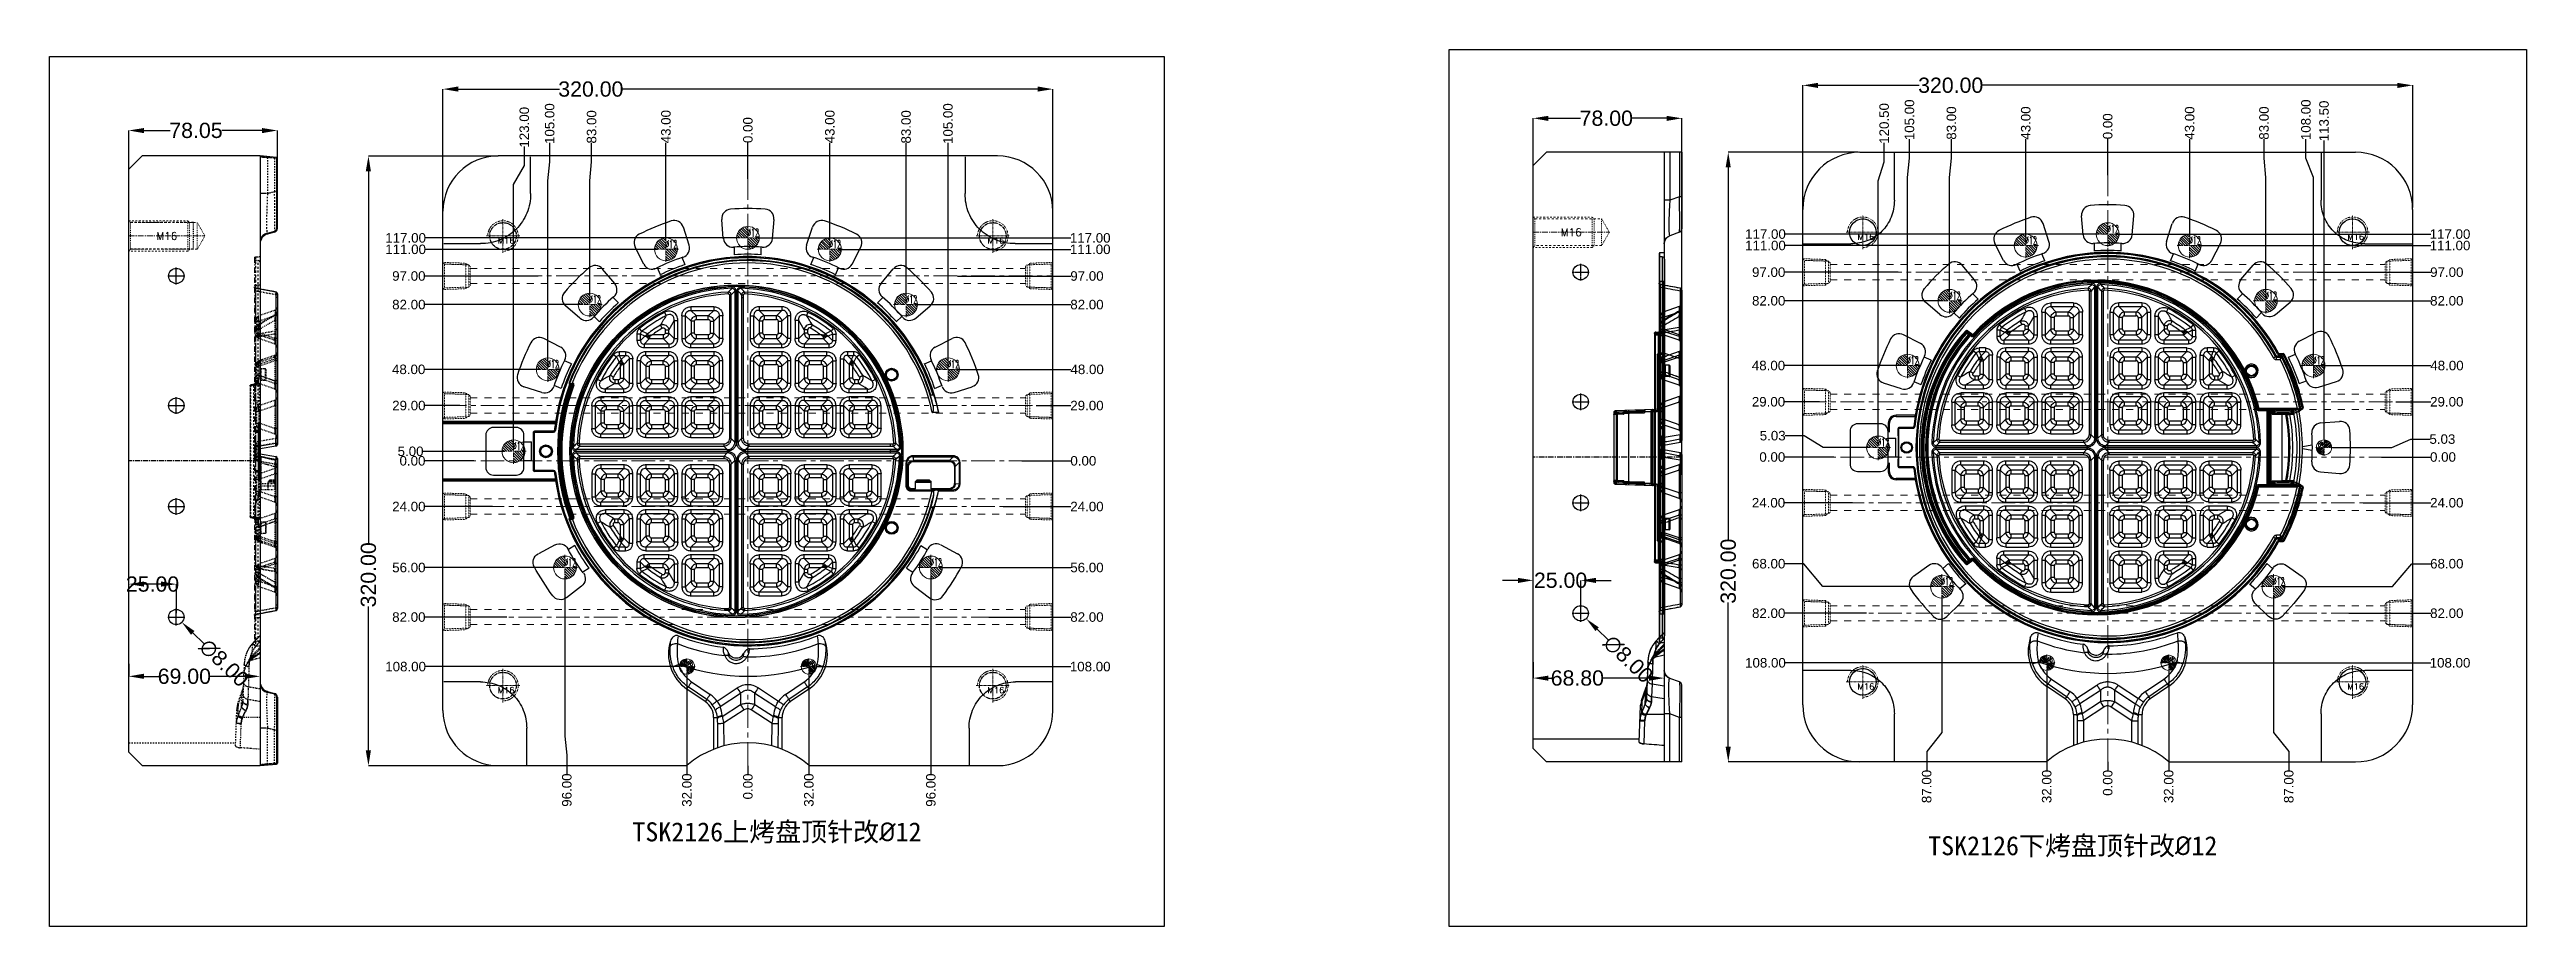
# Model space of a CAD drawing. Header units: millimetres. Extents: x 2750 to 4049, y 1371 to 1831.
import ezdxf
from ezdxf.enums import TextEntityAlignment as Align

# ---------------------------------------------------------------- set-up
doc = ezdxf.new("R2010")
doc.units = ezdxf.units.MM
doc.linetypes.add('CENTER', pattern=[0.6, 0.375, -0.075, 0.075, -0.075])
doc.linetypes.add('HIDDEN', pattern=[0.2, 0.1, -0.1])
doc.layers.add('11', color=7, linetype='Continuous')
doc.layers.add('21', color=7, linetype='Continuous')
for name, color, linetype, lineweight in [('center', 1, 'CENTER', 9), ('cool', 153, 'HIDDEN', 9), ('epin', 13, 'Continuous', 9), ('screw', 33, 'Continuous', 13)]:
    doc.layers.add(name, color=color, linetype=linetype, lineweight=lineweight)
doc.styles.get("Standard").update_dxf_attribs({"font": 'arial.ttf'})
doc.styles.add('TXT', font='txt.shx', dxfattribs={"bigfont": 'gbcbig.shx'})
doc.styles.add('TXT05', font='txt.shx', dxfattribs={"width": 0.5, "bigfont": 'gbcbig.shx'})
doc.dimstyles.get("Standard").update_dxf_attribs({"dimtxt": 0.18, "dimasz": 0.18, "dimexe": 0.18, "dimexo": 0.0625, "dimgap": 0.09, "dimtad": 0, "dimtih": 1, "dimtoh": 1, "dimzin": 0, "dimdsep": 46, "dimtxsty": 'Standard', "dimcen": 0.09, "dimadec": 0, "dimazin": 0, "dimtfac": 1, "dimtofl": 0, "dimtmove": 0, "dimatfit": 3, "dimfxl": 0, "dimtolj": 1, "dimtzin": 0, "dimarcsym": 0})

msp = doc.modelspace()

# ---------------------------------------------------------------- texts
at = {"char_height": 10, "width": 231.00041, "attachment_point": 1}
for s, insert in [('{\\fSimSun|b0|i0|c134|p2;TSK2126上烤盘顶针改\\fISOCPEUR|b0|i0|c134|p34;%%C\\fSimSun|b0|i0|c134|p2;12}', (3055.59, 1425.597)), ('{\\fSimSun|b0|i0|c134|p2;TSK2126下烤盘顶针改\\fISOCPEUR|b0|i0|c134|p34;%%C\\fSimSun|b0|i0|c134|p2;12}', (3735.503, 1418.322))]:
    msp.add_mtext(s, dxfattribs=dict(at, insert=insert))
at = {"layer": 'screw', "color": 222, "linetype": 'HIDDEN', "ltscale": 0.995164, "style": 'TXT'}
for p in [(2811.308, 1733.343), (3548.177, 1735.291)]:
    msp.add_text('M16', height=4, dxfattribs=at).set_placement(p, align=Align.MIDDLE)

# ---------------------------------------------------------------- blocks, each defined once
blk = doc.blocks.new('*D83')
at = {"color": 4, "lineweight": -2, "transparency": 16777216}
for p, q in [((2956.2, 1744.6), (2956.2, 1810.4)), ((2964.2, 1810.4), (3017.3, 1810.4)), ((3268.2, 1810.4), (3050.4, 1810.4)), ((3276.2, 1746.3), (3276.2, 1810.4))]:
    blk.add_line(p, q, dxfattribs=at)
at = {"color": 4, "transparency": 16777216}
for points in [[(2964.2, 1811.8), (2964.2, 1809.1), (2956.2, 1810.4)], [(3268.2, 1811.8), (3268.2, 1809.1), (3276.2, 1810.4)]]:
    blk.add_solid(points, dxfattribs=at)
at = {"layer": 'Defpoints', "color": 0, "transparency": 16777216}
for p in [(2956.2, 1810.4), (2956.2, 1744.6), (3276.2, 1746.3)]:
    blk.add_point(p, dxfattribs=at)
at = {"color": 6, "transparency": 16777216, "insert": (3033.8, 1810.4), "char_height": 8, "attachment_point": 5}
blk.add_mtext('\\A1;320.00', dxfattribs=at)
blk = doc.blocks.new('*D84')
at = {"color": 4, "lineweight": -2, "transparency": 16777216}
for p, q in [((2985.2, 1775.3), (2917.1, 1775.3)), ((2917.1, 1767.3), (2917.1, 1572.1)), ((2917.1, 1463.3), (2917.1, 1538.9)), ((3004, 1455.3), (2917.1, 1455.3))]:
    blk.add_line(p, q, dxfattribs=at)
at = {"color": 4, "transparency": 16777216}
for points in [[(2915.7, 1767.3), (2918.4, 1767.3), (2917.1, 1775.3)], [(2915.7, 1463.3), (2918.4, 1463.3), (2917.1, 1455.3)]]:
    blk.add_solid(points, dxfattribs=at)
at = {"layer": 'Defpoints', "color": 0, "transparency": 16777216}
for p in [(2985.2, 1775.3), (2917.1, 1455.3), (3004, 1455.3)]:
    blk.add_point(p, dxfattribs=at)
at = {"color": 6, "transparency": 16777216, "insert": (2917.1, 1555.5), "char_height": 8, "attachment_point": 5, "rotation": 90}
blk.add_mtext('\\A1;320.00', dxfattribs=at)
blk = doc.blocks.new('*D85')
at = {"color": 4, "lineweight": -2, "transparency": 16777216}
for p, q in [((2791.3, 1768.3), (2791.3, 1788.7)), ((2799.3, 1788.7), (2813.1, 1788.7)), ((2861.3, 1788.7), (2840.1, 1788.7)), ((2869.3, 1773.6), (2869.3, 1788.7))]:
    blk.add_line(p, q, dxfattribs=at)
at = {"color": 4, "transparency": 16777216}
for points in [[(2799.3, 1790), (2799.3, 1787.3), (2791.3, 1788.7)], [(2861.3, 1790), (2861.3, 1787.3), (2869.3, 1788.7)]]:
    blk.add_solid(points, dxfattribs=at)
at = {"layer": 'Defpoints', "color": 0, "transparency": 16777216}
for p in [(2791.3, 1788.7), (2791.3, 1768.3), (2869.3, 1773.6, 0)]:
    blk.add_point(p, dxfattribs=at)
at = {"color": 6, "transparency": 16777216, "insert": (2826.6, 1788.7), "char_height": 8, "attachment_point": 5}
blk.add_mtext('\\A1;78.05', dxfattribs=at)
blk = doc.blocks.new('screw_m16_g')
at = {"layer": 'screw', "color": 1, "linetype": 'CENTER', "ltscale": 0.497582}
for p, q in [((-8.8, 0), (8.8, 0)), ((0, -8.8), (0, 8.8))]:
    blk.add_line(p, q, dxfattribs=at)
at = {"layer": 'screw', "linetype": 'HIDDEN', "ltscale": 0.497582}
blk.add_circle((0, 0), 7, dxfattribs=at)
at = {"layer": 'screw', "color": 92, "linetype": 'HIDDEN', "ltscale": 0.497582}
blk.add_arc((0, 0), 8, 270, 180, dxfattribs=at)
at = {"layer": 'screw', "color": 6, "style": 'TXT'}
blk.add_text('M16', height=3.2, dxfattribs=at).set_placement((-2.72, -4))
blk = doc.blocks.new('epin_ejp_8')
at = {"layer": 'epin'}
h = blk.add_hatch(dxfattribs=at)
h.set_pattern_fill('_ANSI31', color=123, scale=0.2, angle=90, style=0)
h.set_pattern_definition([(135, (-3609.8168, 780.7174), (-0.44901281, -0.44901281), [])])
h.paths.add_polyline_path([(0, 4, 0.4142136), (-4, 0), (0, 0)])
h.paths.add_polyline_path([(4, 0), (0, 0), (0, -4, 0.4142136)])
at = {"layer": 'epin', "color": 1, "linetype": 'CENTER', "ltscale": 0.248791}
for p, q in [((-4.4, 0), (4.4, 0)), ((0, -4.4), (0, 4.4))]:
    blk.add_line(p, q, dxfattribs=at)
at = {"layer": 'epin'}
blk.add_circle((0, 0), 4, dxfattribs=at)
at = {"layer": 'epin', "color": 6, "style": 'TXT05', "width": 0.5}
blk.add_text('%%c8', height=2.8, dxfattribs=at).set_placement((0.16, 0.4))
blk = doc.blocks.new('cool_jt_f12')
at = {"layer": 'cool', "ltscale": 0.3}
for p, q in [((0, 7.0785), (0.856, 6.2225)), ((0, 7.0785), (12, 6.7035)), ((0.856, 6.2225), (0.856, -6.2225)), ((13.5, 5.827375), (0.856, 6.2225)), ((0.856, 6.2225), (13.5, 5.827375)), ((12, 6.7035), (12.856, 5.8475)), ((12, 6.7035), (12, -6.7035)), ((14.327375, 5), (13.5, 5.827375)), ((13.5, -5.827375), (13.5, 5.827375)), ((14.327375, -5), (14.327375, 5)), ((0.856, -6.2225), (0, -7.0785)), ((0, -7.0785), (12, -6.7035)), ((0.856, -6.2225), (13.5, -5.827375)), ((12, -6.7035), (12.856, -5.8475)), ((13.5, -5.827375), (14.327375, -5))]:
    blk.add_line(p, q, dxfattribs=at)
blk = doc.blocks.new('*D105')
at = {"color": 4, "lineweight": -2, "transparency": 16777216}
for p, q in [((2791.3, 1542), (2791.3, 1550.6)), ((2808.3, 1550.6), (2799.3, 1550.6)), ((2816.3, 1535.3), (2816.3, 1550.6))]:
    blk.add_line(p, q, dxfattribs=at)
at = {"color": 4, "transparency": 16777216}
for points in [[(2799.3, 1552), (2799.3, 1549.3), (2791.3, 1550.6)], [(2808.3, 1552), (2808.3, 1549.3), (2816.3, 1550.6)]]:
    blk.add_solid(points, dxfattribs=at)
at = {"layer": 'Defpoints', "color": 0, "transparency": 16777216}
for p in [(2791.3, 1550.6), (2791.3, 1542), (2816.3, 1535.3)]:
    blk.add_point(p, dxfattribs=at)
at = {"color": 6, "transparency": 16777216, "insert": (2803.8, 1550.6), "char_height": 8, "attachment_point": 5}
blk.add_mtext('\\A1;25.00', dxfattribs=at)
blk = doc.blocks.new('*D86')
at = {"color": 4, "lineweight": -2, "transparency": 16777216}
blk.add_line((2830.7, 1519.4), (2824.9, 1525), dxfattribs=at)
at = {"color": 4, "transparency": 16777216}
blk.add_solid([(2825.8, 1526), (2824, 1524), (2819.2, 1530.6)], dxfattribs=at)
at = {"layer": 'Defpoints', "color": 0, "transparency": 16777216}
for p in [(2813.4, 1536.1), (2819.2, 1530.6)]:
    blk.add_point(p, dxfattribs=at)
at = {"color": 6, "transparency": 16777216, "insert": (2841.3, 1509.2), "char_height": 8, "attachment_point": 5, "rotation": 316.0008}
blk.add_mtext('\\A1;∅8.00', dxfattribs=at)
blk = doc.blocks.new('*D56')
at = {"color": 4, "lineweight": -2, "transparency": 16777216}
blk.add_line((3260, 1615.3), (3285.7, 1615.3), dxfattribs=at)
at = {"layer": 'Defpoints', "color": 0, "transparency": 16777216}
for p in [(3116.2, 1615.3), (3260, 1615.3), (3285.7, 1615.3)]:
    blk.add_point(p, dxfattribs=at)
at = {"color": 6, "transparency": 16777216, "insert": (3292.2, 1615.3), "char_height": 5, "attachment_point": 5}
blk.add_mtext('\\A1;0.00', dxfattribs=at)
blk = doc.blocks.new('*D57')
at = {"color": 4, "lineweight": -2, "transparency": 16777216}
blk.add_line((3267.4, 1644.3), (3285.7, 1644.3), dxfattribs=at)
at = {"layer": 'Defpoints', "color": 0, "transparency": 16777216}
for p in [(3267.4, 1644.3), (3285.7, 1644.3), (3116.2, 1615.3)]:
    blk.add_point(p, dxfattribs=at)
at = {"color": 6, "transparency": 16777216, "insert": (3294.1, 1644.3), "char_height": 5, "attachment_point": 5}
blk.add_mtext('\\A1;29.00', dxfattribs=at)
blk = doc.blocks.new('*D87')
at = {"color": 4, "lineweight": -2, "transparency": 16777216}
blk.add_line((3225.6, 1663.3), (3285.7, 1663.3), dxfattribs=at)
at = {"layer": 'Defpoints', "color": 0, "transparency": 16777216}
for p in [(3225.6, 1663.3), (3285.7, 1663.3), (3116.2, 1615.3)]:
    blk.add_point(p, dxfattribs=at)
at = {"color": 6, "transparency": 16777216, "insert": (3294.2, 1663.3), "char_height": 5, "attachment_point": 5}
blk.add_mtext('\\A1;48.00', dxfattribs=at)
blk = doc.blocks.new('*D88')
at = {"color": 4, "lineweight": -2, "transparency": 16777216}
blk.add_line((3203.6, 1697.3), (3285.7, 1697.3), dxfattribs=at)
at = {"layer": 'Defpoints', "color": 0, "transparency": 16777216}
for p in [(3203.6, 1697.3), (3285.7, 1697.3), (3116.2, 1615.3)]:
    blk.add_point(p, dxfattribs=at)
at = {"color": 6, "transparency": 16777216, "insert": (3294.1, 1697.3), "char_height": 5, "attachment_point": 5}
blk.add_mtext('\\A1;82.00', dxfattribs=at)
blk = doc.blocks.new('*D89')
at = {"color": 4, "lineweight": -2, "transparency": 16777216}
blk.add_line((3226.2, 1712.3), (3285.7, 1712.3), dxfattribs=at)
at = {"layer": 'Defpoints', "color": 0, "transparency": 16777216}
for p in [(3226.2, 1712.3), (3285.7, 1712.3), (3116.2, 1615.3)]:
    blk.add_point(p, dxfattribs=at)
at = {"color": 6, "transparency": 16777216, "insert": (3294.1, 1712.3), "char_height": 5, "attachment_point": 5}
blk.add_mtext('\\A1;97.00', dxfattribs=at)
blk = doc.blocks.new('*D90')
at = {"color": 4, "lineweight": -2, "transparency": 16777216}
blk.add_line((3163.6, 1726.3), (3285.7, 1726.3), dxfattribs=at)
at = {"layer": 'Defpoints', "color": 0, "transparency": 16777216}
for p in [(3163.6, 1726.3), (3285.7, 1726.3), (3116.2, 1615.3)]:
    blk.add_point(p, dxfattribs=at)
at = {"color": 6, "transparency": 16777216, "insert": (3295.8, 1726.3), "char_height": 5, "attachment_point": 5}
blk.add_mtext('\\A1;111.00', dxfattribs=at)
blk = doc.blocks.new('*D91')
at = {"color": 4, "lineweight": -2, "transparency": 16777216}
blk.add_line((3120.6, 1732.3), (3285.7, 1732.3), dxfattribs=at)
at = {"layer": 'Defpoints', "color": 0, "transparency": 16777216}
for p in [(3120.6, 1732.3), (3285.7, 1732.3), (3116.2, 1615.3)]:
    blk.add_point(p, dxfattribs=at)
at = {"color": 6, "transparency": 16777216, "insert": (3295.8, 1732.3), "char_height": 5, "attachment_point": 5}
blk.add_mtext('\\A1;117.00', dxfattribs=at)
blk = doc.blocks.new('*D93')
at = {"color": 4, "lineweight": -2, "transparency": 16777216}
blk.add_line((3250.2, 1591.3), (3285.7, 1591.3), dxfattribs=at)
at = {"layer": 'Defpoints', "color": 0, "transparency": 16777216}
for p in [(3116.2, 1615.3), (3250.2, 1591.3), (3285.7, 1591.3)]:
    blk.add_point(p, dxfattribs=at)
at = {"color": 6, "transparency": 16777216, "insert": (3294.1, 1591.3), "char_height": 5, "attachment_point": 5}
blk.add_mtext('\\A1;24.00', dxfattribs=at)
blk = doc.blocks.new('*D94')
at = {"color": 4, "lineweight": -2, "transparency": 16777216}
blk.add_line((3216.6, 1559.3), (3285.7, 1559.3), dxfattribs=at)
at = {"layer": 'Defpoints', "color": 0, "transparency": 16777216}
for p in [(3116.2, 1615.3), (3216.6, 1559.3), (3285.7, 1559.3)]:
    blk.add_point(p, dxfattribs=at)
at = {"color": 6, "transparency": 16777216, "insert": (3294.1, 1559.3), "char_height": 5, "attachment_point": 5}
blk.add_mtext('\\A1;56.00', dxfattribs=at)
blk = doc.blocks.new('*D95')
at = {"color": 4, "lineweight": -2, "transparency": 16777216}
blk.add_line((3242.7, 1533.3), (3285.7, 1533.3), dxfattribs=at)
at = {"layer": 'Defpoints', "color": 0, "transparency": 16777216}
for p in [(3116.2, 1615.3), (3242.7, 1533.3), (3285.7, 1533.3)]:
    blk.add_point(p, dxfattribs=at)
at = {"color": 6, "transparency": 16777216, "insert": (3294.1, 1533.3), "char_height": 5, "attachment_point": 5}
blk.add_mtext('\\A1;82.00', dxfattribs=at)
blk = doc.blocks.new('*D96')
at = {"color": 4, "lineweight": -2, "transparency": 16777216}
blk.add_line((3152.6, 1507.3), (3285.7, 1507.3), dxfattribs=at)
at = {"layer": 'Defpoints', "color": 0, "transparency": 16777216}
for p in [(3116.2, 1615.3), (3152.6, 1507.3), (3285.7, 1507.3)]:
    blk.add_point(p, dxfattribs=at)
at = {"color": 6, "transparency": 16777216, "insert": (3295.8, 1507.3), "char_height": 5, "attachment_point": 5}
blk.add_mtext('\\A1;108.00', dxfattribs=at)
blk = doc.blocks.new('*D58')
at = {"color": 4, "lineweight": -2, "transparency": 16777216}
blk.add_line((3116.2, 1763.4), (3116.2, 1782.4), dxfattribs=at)
at = {"layer": 'Defpoints', "color": 0, "transparency": 16777216}
for p in [(3116.2, 1782.4), (3116.2, 1763.4), (3116.2, 1615.3)]:
    blk.add_point(p, dxfattribs=at)
at = {"color": 6, "transparency": 16777216, "insert": (3116.2, 1788.9), "char_height": 5, "attachment_point": 5, "rotation": 90}
blk.add_mtext('\\A1;0.00', dxfattribs=at)
blk = doc.blocks.new('*D59')
at = {"color": 4, "lineweight": -2, "transparency": 16777216}
for p, q in [((3159.2, 1772.2), (3159.2, 1782.2)), ((3159.2, 1762.2), (3159.2, 1772.2)), ((3159.2, 1730.7), (3159.2, 1762.2))]:
    blk.add_line(p, q, dxfattribs=at)
at = {"layer": 'Defpoints', "color": 0, "transparency": 16777216}
for p in [(3159.2, 1782.2), (3159.2, 1730.7), (3116.2, 1615.3)]:
    blk.add_point(p, dxfattribs=at)
at = {"color": 6, "transparency": 16777216, "insert": (3159.2, 1790.7), "char_height": 5, "attachment_point": 5, "rotation": 90}
blk.add_mtext('\\A1;43.00', dxfattribs=at)
blk = doc.blocks.new('*D98')
at = {"color": 4, "lineweight": -2, "transparency": 16777216}
blk.add_line((3199.2, 1701.7), (3199.2, 1782.2), dxfattribs=at)
at = {"layer": 'Defpoints', "color": 0, "transparency": 16777216}
for p in [(3199.2, 1782.2), (3199.2, 1701.7), (3116.2, 1615.3)]:
    blk.add_point(p, dxfattribs=at)
at = {"color": 6, "transparency": 16777216, "insert": (3199.2, 1790.6), "char_height": 5, "attachment_point": 5, "rotation": 90}
blk.add_mtext('\\A1;83.00', dxfattribs=at)
blk = doc.blocks.new('*D99')
at = {"color": 4, "lineweight": -2, "transparency": 16777216}
blk.add_line((3221.2, 1667.7), (3221.2, 1782.2), dxfattribs=at)
at = {"layer": 'Defpoints', "color": 0, "transparency": 16777216}
for p in [(3221.2, 1782.2), (3221.2, 1667.7), (3116.2, 1615.3)]:
    blk.add_point(p, dxfattribs=at)
at = {"color": 6, "transparency": 16777216, "insert": (3221.2, 1792.3), "char_height": 5, "attachment_point": 5, "rotation": 90}
blk.add_mtext('\\A1;105.00', dxfattribs=at)
blk = doc.blocks.new('*D60')
at = {"color": 4, "lineweight": -2, "transparency": 16777216}
blk.add_line((3116.2, 1455.3), (3116.2, 1450.9), dxfattribs=at)
at = {"layer": 'Defpoints', "color": 0, "transparency": 16777216}
for p in [(3116.2, 1615.3), (3116.2, 1455.3), (3116.2, 1450.9)]:
    blk.add_point(p, dxfattribs=at)
at = {"color": 6, "transparency": 16777216, "insert": (3116.2, 1444.4), "char_height": 5, "attachment_point": 5, "rotation": 90}
blk.add_mtext('\\A1;0.00', dxfattribs=at)
blk = doc.blocks.new('*D101')
at = {"color": 4, "lineweight": -2, "transparency": 16777216}
blk.add_line((3148.2, 1502.9), (3148.2, 1450.9), dxfattribs=at)
at = {"layer": 'Defpoints', "color": 0, "transparency": 16777216}
for p in [(3116.2, 1615.3), (3148.2, 1502.9), (3148.2, 1450.9)]:
    blk.add_point(p, dxfattribs=at)
at = {"color": 6, "transparency": 16777216, "insert": (3148.2, 1442.5), "char_height": 5, "attachment_point": 5, "rotation": 90}
blk.add_mtext('\\A1;32.00', dxfattribs=at)
blk = doc.blocks.new('*D102')
at = {"color": 4, "lineweight": -2, "transparency": 16777216}
blk.add_line((3212.2, 1554.9), (3212.2, 1450.9), dxfattribs=at)
at = {"layer": 'Defpoints', "color": 0, "transparency": 16777216}
for p in [(3116.2, 1615.3), (3212.2, 1554.9), (3212.2, 1450.9)]:
    blk.add_point(p, dxfattribs=at)
at = {"color": 6, "transparency": 16777216, "insert": (3212.2, 1442.5), "char_height": 5, "attachment_point": 5, "rotation": 90}
blk.add_mtext('\\A1;96.00', dxfattribs=at)
blk = doc.blocks.new('*D61')
at = {"color": 4, "lineweight": -2, "transparency": 16777216}
blk.add_line((2972.4, 1615.3), (2946.7, 1615.3), dxfattribs=at)
at = {"layer": 'Defpoints', "color": 0, "transparency": 16777216}
for p in [(2946.7, 1615.3), (2972.4, 1615.3), (3116.2, 1615.3)]:
    blk.add_point(p, dxfattribs=at)
at = {"color": 6, "transparency": 16777216, "insert": (2940.2, 1615.3), "char_height": 5, "attachment_point": 5}
blk.add_mtext('\\A1;0.00', dxfattribs=at)
blk = doc.blocks.new('*D62')
at = {"color": 4, "lineweight": -2, "transparency": 16777216}
blk.add_line((2965, 1644.3), (2946.7, 1644.3), dxfattribs=at)
at = {"layer": 'Defpoints', "color": 0, "transparency": 16777216}
for p in [(2946.7, 1644.3), (2965, 1644.3), (3116.2, 1615.3)]:
    blk.add_point(p, dxfattribs=at)
at = {"color": 6, "transparency": 16777216, "insert": (2938.3, 1644.3), "char_height": 5, "attachment_point": 5}
blk.add_mtext('\\A1;29.00', dxfattribs=at)
blk = doc.blocks.new('*D63')
at = {"color": 4, "lineweight": -2, "transparency": 16777216}
blk.add_line((3007.8, 1663.3), (2946.7, 1663.3), dxfattribs=at)
at = {"layer": 'Defpoints', "color": 0, "transparency": 16777216}
for p in [(2946.7, 1663.3), (3007.8, 1663.3), (3116.2, 1615.3)]:
    blk.add_point(p, dxfattribs=at)
at = {"color": 6, "transparency": 16777216, "insert": (2938.2, 1663.3), "char_height": 5, "attachment_point": 5}
blk.add_mtext('\\A1;48.00', dxfattribs=at)
blk = doc.blocks.new('*D64')
at = {"color": 4, "lineweight": -2, "transparency": 16777216}
blk.add_line((3029.8, 1697.3), (2946.7, 1697.3), dxfattribs=at)
at = {"layer": 'Defpoints', "color": 0, "transparency": 16777216}
for p in [(2946.7, 1697.3), (3029.8, 1697.3), (3116.2, 1615.3)]:
    blk.add_point(p, dxfattribs=at)
at = {"color": 6, "transparency": 16777216, "insert": (2938.3, 1697.3), "char_height": 5, "attachment_point": 5}
blk.add_mtext('\\A1;82.00', dxfattribs=at)
blk = doc.blocks.new('*D65')
at = {"color": 4, "lineweight": -2, "transparency": 16777216}
blk.add_line((3006.2, 1712.3), (2946.7, 1712.3), dxfattribs=at)
at = {"layer": 'Defpoints', "color": 0, "transparency": 16777216}
for p in [(2946.7, 1712.3), (3006.2, 1712.3), (3116.2, 1615.3)]:
    blk.add_point(p, dxfattribs=at)
at = {"color": 6, "transparency": 16777216, "insert": (2938.3, 1712.3), "char_height": 5, "attachment_point": 5}
blk.add_mtext('\\A1;97.00', dxfattribs=at)
blk = doc.blocks.new('*D66')
at = {"color": 4, "lineweight": -2, "transparency": 16777216}
blk.add_line((3068.8, 1726.3), (2946.7, 1726.3), dxfattribs=at)
at = {"layer": 'Defpoints', "color": 0, "transparency": 16777216}
for p in [(2946.7, 1726.3), (3068.8, 1726.3), (3116.2, 1615.3)]:
    blk.add_point(p, dxfattribs=at)
at = {"color": 6, "transparency": 16777216, "insert": (2936.6, 1726.3), "char_height": 5, "attachment_point": 5}
blk.add_mtext('\\A1;111.00', dxfattribs=at)
blk = doc.blocks.new('*D67')
at = {"color": 4, "lineweight": -2, "transparency": 16777216}
blk.add_line((3111.8, 1732.3), (2946.7, 1732.3), dxfattribs=at)
at = {"layer": 'Defpoints', "color": 0, "transparency": 16777216}
for p in [(2946.7, 1732.3), (3111.8, 1732.3), (3116.2, 1615.3)]:
    blk.add_point(p, dxfattribs=at)
at = {"color": 6, "transparency": 16777216, "insert": (2936.6, 1732.3), "char_height": 5, "attachment_point": 5}
blk.add_mtext('\\A1;117.00', dxfattribs=at)
blk = doc.blocks.new('*D69')
at = {"color": 4, "lineweight": -2, "transparency": 16777216}
blk.add_line((2982.2, 1591.3), (2946.7, 1591.3), dxfattribs=at)
at = {"layer": 'Defpoints', "color": 0, "transparency": 16777216}
for p in [(3116.2, 1615.3), (2946.7, 1591.3), (2982.2, 1591.3)]:
    blk.add_point(p, dxfattribs=at)
at = {"color": 6, "transparency": 16777216, "insert": (2938.3, 1591.3), "char_height": 5, "attachment_point": 5}
blk.add_mtext('\\A1;24.00', dxfattribs=at)
blk = doc.blocks.new('*D70')
at = {"color": 4, "lineweight": -2, "transparency": 16777216}
blk.add_line((3016.8, 1559.3), (2946.7, 1559.3), dxfattribs=at)
at = {"layer": 'Defpoints', "color": 0, "transparency": 16777216}
for p in [(3116.2, 1615.3), (2946.7, 1559.3), (3016.8, 1559.3)]:
    blk.add_point(p, dxfattribs=at)
at = {"color": 6, "transparency": 16777216, "insert": (2938.3, 1559.3), "char_height": 5, "attachment_point": 5}
blk.add_mtext('\\A1;56.00', dxfattribs=at)
blk = doc.blocks.new('*D71')
at = {"color": 4, "lineweight": -2, "transparency": 16777216}
blk.add_line((2989.7, 1533.3), (2946.7, 1533.3), dxfattribs=at)
at = {"layer": 'Defpoints', "color": 0, "transparency": 16777216}
for p in [(3116.2, 1615.3), (2946.7, 1533.3), (2989.7, 1533.3)]:
    blk.add_point(p, dxfattribs=at)
at = {"color": 6, "transparency": 16777216, "insert": (2938.3, 1533.3), "char_height": 5, "attachment_point": 5}
blk.add_mtext('\\A1;82.00', dxfattribs=at)
blk = doc.blocks.new('*D72')
at = {"color": 4, "lineweight": -2, "transparency": 16777216}
blk.add_line((3079.8, 1507.3), (2946.7, 1507.3), dxfattribs=at)
at = {"layer": 'Defpoints', "color": 0, "transparency": 16777216}
for p in [(3116.2, 1615.3), (2946.7, 1507.3), (3079.8, 1507.3)]:
    blk.add_point(p, dxfattribs=at)
at = {"color": 6, "transparency": 16777216, "insert": (2936.6, 1507.3), "char_height": 5, "attachment_point": 5}
blk.add_mtext('\\A1;108.00', dxfattribs=at)
blk = doc.blocks.new('*D74')
at = {"color": 4, "lineweight": -2, "transparency": 16777216}
for p, q in [((3073.2, 1772.2), (3073.2, 1782.2)), ((3073.2, 1762.2), (3073.2, 1772.2)), ((3073.2, 1730.7), (3073.2, 1762.2))]:
    blk.add_line(p, q, dxfattribs=at)
at = {"layer": 'Defpoints', "color": 0, "transparency": 16777216}
for p in [(3073.2, 1782.2), (3073.2, 1730.7), (3116.2, 1615.3)]:
    blk.add_point(p, dxfattribs=at)
at = {"color": 6, "transparency": 16777216, "insert": (3073.2, 1790.7), "char_height": 5, "attachment_point": 5, "rotation": 90}
blk.add_mtext('\\A1;43.00', dxfattribs=at)
blk = doc.blocks.new('*D75')
at = {"color": 4, "lineweight": -2, "transparency": 16777216}
for p, q in [((3034.2, 1772.2), (3034.2, 1782.2)), ((3033.2, 1762.2), (3034.2, 1772.2)), ((3033.2, 1701.7), (3033.2, 1762.2))]:
    blk.add_line(p, q, dxfattribs=at)
at = {"layer": 'Defpoints', "color": 0, "transparency": 16777216}
for p in [(3034.2, 1782.2), (3033.2, 1701.7), (3116.2, 1615.3)]:
    blk.add_point(p, dxfattribs=at)
at = {"color": 6, "transparency": 16777216, "insert": (3034.2, 1790.6), "char_height": 5, "attachment_point": 5, "rotation": 90}
blk.add_mtext('\\A1;83.00', dxfattribs=at)
blk = doc.blocks.new('*D76')
at = {"color": 4, "lineweight": -2, "transparency": 16777216}
for p, q in [((3012.2, 1772.2), (3012.2, 1782.2)), ((3011.2, 1762.2), (3012.2, 1772.2)), ((3011.2, 1667.7), (3011.2, 1762.2))]:
    blk.add_line(p, q, dxfattribs=at)
at = {"layer": 'Defpoints', "color": 0, "transparency": 16777216}
for p in [(3012.2, 1782.2), (3011.2, 1667.7), (3116.2, 1615.3)]:
    blk.add_point(p, dxfattribs=at)
at = {"color": 6, "transparency": 16777216, "insert": (3012.2, 1792.3), "char_height": 5, "attachment_point": 5, "rotation": 90}
blk.add_mtext('\\A1;105.00', dxfattribs=at)
blk = doc.blocks.new('*D78')
at = {"color": 4, "lineweight": -2, "transparency": 16777216}
blk.add_line((3084.2, 1502.9), (3084.2, 1450.9), dxfattribs=at)
at = {"layer": 'Defpoints', "color": 0, "transparency": 16777216}
for p in [(3116.2, 1615.3), (3084.2, 1502.9), (3084.2, 1450.9)]:
    blk.add_point(p, dxfattribs=at)
at = {"color": 6, "transparency": 16777216, "insert": (3084.2, 1442.5), "char_height": 5, "attachment_point": 5, "rotation": 90}
blk.add_mtext('\\A1;32.00', dxfattribs=at)
blk = doc.blocks.new('*D79')
at = {"color": 4, "lineweight": -2, "transparency": 16777216}
for p, q in [((3020.2, 1554.9), (3020.2, 1470.9)), ((3020.2, 1470.9), (3021.2, 1460.9)), ((3021.2, 1460.9), (3021.2, 1450.9))]:
    blk.add_line(p, q, dxfattribs=at)
at = {"layer": 'Defpoints', "color": 0, "transparency": 16777216}
for p in [(3116.2, 1615.3), (3020.2, 1554.9), (3021.2, 1450.9)]:
    blk.add_point(p, dxfattribs=at)
at = {"color": 6, "transparency": 16777216, "insert": (3021.2, 1442.5), "char_height": 5, "attachment_point": 5, "rotation": 90}
blk.add_mtext('\\A1;96.00', dxfattribs=at)
blk = doc.blocks.new('*D81')
at = {"color": 4, "lineweight": -2, "transparency": 16777216}
for p, q in [((2993.2, 1760.3), (2998.9, 1770.3)), ((2998.9, 1770.3), (2998.9, 1780.3)), ((2993.2, 1624.3), (2993.2, 1760.3))]:
    blk.add_line(p, q, dxfattribs=at)
at = {"layer": 'Defpoints', "color": 0, "transparency": 16777216}
for p in [(2998.9, 1780.3), (2993.2, 1624.3), (3116.2, 1615.3)]:
    blk.add_point(p, dxfattribs=at)
at = {"color": 6, "transparency": 16777216, "insert": (2998.9, 1790.4), "char_height": 5, "attachment_point": 5, "rotation": 90}
blk.add_mtext('\\A1;123.00', dxfattribs=at)
blk = doc.blocks.new('3')
at = {"layer": '11', "color": 7, "linetype": 'Continuous'}
blk.add_line((-113.5, 0), (-113.5, 10), dxfattribs=at)
at = {"layer": '21', "color": 7, "linetype": 'Continuous'}
for p, q in [((-137.5, 13.5), (-137.5, -3.5)), ((-121.5, 17.5), (-133.5, 17.5)), ((-117.5, -3.5), (-117.5, 13.5)), ((-117.5, 10), (-113.5, 10)), ((-133.5, -7.5), (-121.5, -7.5)), ((-113.5, 0), (-117.5, 0))]:
    blk.add_line(p, q, dxfattribs=at)
for centre, start, end in [((-133.5, 13.5), 90, 180), ((-121.5, 13.5), 0, 90), ((-133.5, -3.5), 180, 270), ((-121.5, -3.5), 270, 0)]:
    blk.add_arc(centre, 4, start, end, dxfattribs=at)
blk = doc.blocks.new('*D82')
at = {"color": 4, "lineweight": -2, "transparency": 16777216}
blk.add_line((2988.8, 1620.3), (2945.6, 1620.3), dxfattribs=at)
at = {"layer": 'Defpoints', "color": 0, "transparency": 16777216}
for p in [(2945.6, 1620.3), (2988.8, 1620.3), (3116.2, 1615.3)]:
    blk.add_point(p, dxfattribs=at)
at = {"color": 6, "transparency": 16777216, "insert": (2939.2, 1620.3), "char_height": 5, "attachment_point": 5}
blk.add_mtext('\\A1;5.00', dxfattribs=at)
blk = doc.blocks.new('4')
at = {"layer": '11', "color": 3, "linetype": 'Continuous'}
for p, q in [((-12.9, 216.7), (-13.7, 226.6)), ((12.9, 216.7), (13.7, 226.6)), ((-7, 208.1), (-7, 212.1)), ((7, 208.1), (7, 212.1))]:
    blk.add_line(p, q, dxfattribs=at)
for centre, radius, start, end in [((-8.7, 227.1), 5, 94.1093, 185), ((0, 105), 127.4, 85.9149, 94.1093), ((8.7, 227.1), 5, 355, 85.9149), ((-7.9, 217.1), 5, 185, 274.0301), ((0, 105), 107.4, 85.9963, 94.0301), ((0, 105), 103.4, 86.1313, 93.8975), ((7.9, 217.1), 5, 265.9963, 355)]:
    blk.add_arc(centre, radius, start, end, dxfattribs=at)
blk = doc.blocks.new('*D104')
at = {"color": 4, "lineweight": -2, "transparency": 16777216}
for p, q in [((2791.3, 1508.8), (2791.3, 1502.2)), ((2799.3, 1502.2), (2807, 1502.2)), ((2852.3, 1502.2), (2834.1, 1502.2)), ((2860.3, 1507), (2860.3, 1502.2))]:
    blk.add_line(p, q, dxfattribs=at)
at = {"color": 4, "transparency": 16777216}
for points in [[(2799.3, 1503.6), (2799.3, 1500.9), (2791.3, 1502.2)], [(2852.3, 1503.6), (2852.3, 1500.9), (2860.3, 1502.2)]]:
    blk.add_solid(points, dxfattribs=at)
at = {"layer": 'Defpoints', "color": 0, "transparency": 16777216}
for p in [(2791.3, 1508.8), (2791.3, 1502.2), (2860.3, 1507)]:
    blk.add_point(p, dxfattribs=at)
at = {"color": 6, "transparency": 16777216, "insert": (2820.5, 1502.2), "char_height": 8, "attachment_point": 5}
blk.add_mtext('\\A1;69.00', dxfattribs=at)
blk = doc.blocks.new('*D208')
at = {"color": 4, "lineweight": -2, "transparency": 16777216}
for p, q in [((3528.2, 1762), (3528.2, 1795.1)), ((3536.2, 1795.1), (3553.1, 1795.1)), ((3598.2, 1795.1), (3580, 1795.1)), ((3606.2, 1608), (3606.2, 1795.1))]:
    blk.add_line(p, q, dxfattribs=at)
at = {"color": 4, "transparency": 16777216}
for points in [[(3536.2, 1796.4), (3536.2, 1793.7), (3528.2, 1795.1)], [(3598.2, 1796.4), (3598.2, 1793.7), (3606.2, 1795.1)]]:
    blk.add_solid(points, dxfattribs=at)
at = {"layer": 'Defpoints', "color": 0, "transparency": 16777216}
for p in [(3528.2, 1795.1), (3528.2, 1762), (3606.2, 1608)]:
    blk.add_point(p, dxfattribs=at)
at = {"color": 6, "transparency": 16777216, "insert": (3566.6, 1795.1), "char_height": 8, "attachment_point": 5}
blk.add_mtext('\\A1;78.00', dxfattribs=at)
blk = doc.blocks.new('*D209')
at = {"color": 4, "lineweight": -2, "transparency": 16777216}
for p, q in [((3520.2, 1552.6), (3512.2, 1552.6)), ((3528.2, 1543.9), (3528.2, 1552.6)), ((3553.2, 1537.2), (3553.2, 1552.6)), ((3561.2, 1552.6), (3569.2, 1552.6))]:
    blk.add_line(p, q, dxfattribs=at)
at = {"color": 4, "transparency": 16777216}
for points in [[(3520.2, 1553.9), (3520.2, 1551.2), (3528.2, 1552.6)], [(3561.2, 1553.9), (3561.2, 1551.2), (3553.2, 1552.6)]]:
    blk.add_solid(points, dxfattribs=at)
at = {"layer": 'Defpoints', "color": 0, "transparency": 16777216}
for p in [(3528.2, 1552.6), (3528.2, 1543.9), (3553.2, 1537.2)]:
    blk.add_point(p, dxfattribs=at)
at = {"color": 6, "transparency": 16777216, "insert": (3542.6, 1552.6), "char_height": 8, "attachment_point": 5}
blk.add_mtext('\\A1;25.00', dxfattribs=at)
blk = doc.blocks.new('*D210')
at = {"color": 4, "lineweight": -2, "transparency": 16777216}
blk.add_line((3567.5, 1521.4), (3561.8, 1527), dxfattribs=at)
at = {"color": 4, "transparency": 16777216}
blk.add_solid([(3562.7, 1527.9), (3560.9, 1526), (3556, 1532.5)], dxfattribs=at)
at = {"layer": 'Defpoints', "color": 0, "transparency": 16777216}
for p in [(3550.3, 1538.1), (3556, 1532.5)]:
    blk.add_point(p, dxfattribs=at)
at = {"color": 6, "transparency": 16777216, "insert": (3578.1, 1511.2), "char_height": 8, "attachment_point": 5, "rotation": 316.0008}
blk.add_mtext('\\A1;∅8.00', dxfattribs=at)
blk = doc.blocks.new('*D199')
at = {"color": 4, "lineweight": -2, "transparency": 16777216}
for p, q in [((3669.7, 1746.6), (3669.7, 1812.4)), ((3677.7, 1812.4), (3730.7, 1812.4)), ((3981.7, 1812.4), (3763.9, 1812.4)), ((3989.7, 1748.3), (3989.7, 1812.4))]:
    blk.add_line(p, q, dxfattribs=at)
at = {"color": 4, "transparency": 16777216}
for points in [[(3677.7, 1813.7), (3677.7, 1811), (3669.7, 1812.4)], [(3981.7, 1813.7), (3981.7, 1811), (3989.7, 1812.4)]]:
    blk.add_solid(points, dxfattribs=at)
at = {"layer": 'Defpoints', "color": 0, "transparency": 16777216}
for p in [(3669.7, 1812.4), (3669.7, 1746.6), (3989.7, 1748.3)]:
    blk.add_point(p, dxfattribs=at)
at = {"color": 6, "transparency": 16777216, "insert": (3747.3, 1812.4), "char_height": 8, "attachment_point": 5}
blk.add_mtext('\\A1;320.00', dxfattribs=at)
blk = doc.blocks.new('*D200')
at = {"color": 4, "lineweight": -2, "transparency": 16777216}
for p, q in [((3698.7, 1777.3), (3630.6, 1777.3)), ((3630.6, 1769.3), (3630.6, 1574)), ((3630.6, 1465.3), (3630.6, 1540.9)), ((3717.4, 1457.3), (3630.6, 1457.3))]:
    blk.add_line(p, q, dxfattribs=at)
at = {"color": 4, "transparency": 16777216}
for points in [[(3629.2, 1769.3), (3631.9, 1769.3), (3630.6, 1777.3)], [(3629.2, 1465.3), (3631.9, 1465.3), (3630.6, 1457.3)]]:
    blk.add_solid(points, dxfattribs=at)
at = {"layer": 'Defpoints', "color": 0, "transparency": 16777216}
for p in [(3698.7, 1777.3), (3630.6, 1457.3), (3717.4, 1457.3)]:
    blk.add_point(p, dxfattribs=at)
at = {"color": 6, "transparency": 16777216, "insert": (3630.6, 1557.4), "char_height": 8, "attachment_point": 5, "rotation": 90}
blk.add_mtext('\\A1;320.00', dxfattribs=at)
blk = doc.blocks.new('*D201')
at = {"color": 4, "lineweight": -2, "transparency": 16777216}
blk.add_line((3973.4, 1617.3), (3999.2, 1617.3), dxfattribs=at)
at = {"layer": 'Defpoints', "color": 0, "transparency": 16777216}
for p in [(3829.7, 1617.3), (3973.4, 1617.3), (3999.2, 1617.3)]:
    blk.add_point(p, dxfattribs=at)
at = {"color": 6, "transparency": 16777216, "insert": (4005.6, 1617.3), "char_height": 5, "attachment_point": 5}
blk.add_mtext('\\A1;0.00', dxfattribs=at)
blk = doc.blocks.new('*D202')
at = {"color": 4, "lineweight": -2, "transparency": 16777216}
blk.add_line((3980.9, 1646.3), (3999.2, 1646.3), dxfattribs=at)
at = {"layer": 'Defpoints', "color": 0, "transparency": 16777216}
for p in [(3980.9, 1646.3), (3999.2, 1646.3), (3829.7, 1617.3)]:
    blk.add_point(p, dxfattribs=at)
at = {"color": 6, "transparency": 16777216, "insert": (4007.6, 1646.3), "char_height": 5, "attachment_point": 5}
blk.add_mtext('\\A1;29.00', dxfattribs=at)
blk = doc.blocks.new('*D203')
at = {"color": 4, "lineweight": -2, "transparency": 16777216}
blk.add_line((3938.1, 1665.3), (3999.2, 1665.3), dxfattribs=at)
at = {"layer": 'Defpoints', "color": 0, "transparency": 16777216}
for p in [(3938.1, 1665.3), (3999.2, 1665.3), (3829.7, 1617.3)]:
    blk.add_point(p, dxfattribs=at)
at = {"color": 6, "transparency": 16777216, "insert": (4007.7, 1665.3), "char_height": 5, "attachment_point": 5}
blk.add_mtext('\\A1;48.00', dxfattribs=at)
blk = doc.blocks.new('*D204')
at = {"color": 4, "lineweight": -2, "transparency": 16777216}
blk.add_line((3916.1, 1699.3), (3999.2, 1699.3), dxfattribs=at)
at = {"layer": 'Defpoints', "color": 0, "transparency": 16777216}
for p in [(3916.1, 1699.3), (3999.2, 1699.3), (3829.7, 1617.3)]:
    blk.add_point(p, dxfattribs=at)
at = {"color": 6, "transparency": 16777216, "insert": (4007.6, 1699.3), "char_height": 5, "attachment_point": 5}
blk.add_mtext('\\A1;82.00', dxfattribs=at)
blk = doc.blocks.new('*D205')
at = {"color": 4, "lineweight": -2, "transparency": 16777216}
blk.add_line((3939.6, 1714.3), (3999.2, 1714.3), dxfattribs=at)
at = {"layer": 'Defpoints', "color": 0, "transparency": 16777216}
for p in [(3939.6, 1714.3), (3999.2, 1714.3), (3829.7, 1617.3)]:
    blk.add_point(p, dxfattribs=at)
at = {"color": 6, "transparency": 16777216, "insert": (4007.6, 1714.3), "char_height": 5, "attachment_point": 5}
blk.add_mtext('\\A1;97.00', dxfattribs=at)
blk = doc.blocks.new('*D206')
at = {"color": 4, "lineweight": -2, "transparency": 16777216}
blk.add_line((3877.1, 1728.3), (3999.2, 1728.3), dxfattribs=at)
at = {"layer": 'Defpoints', "color": 0, "transparency": 16777216}
for p in [(3877.1, 1728.3), (3999.2, 1728.3), (3829.7, 1617.3)]:
    blk.add_point(p, dxfattribs=at)
at = {"color": 6, "transparency": 16777216, "insert": (4009.3, 1728.3), "char_height": 5, "attachment_point": 5}
blk.add_mtext('\\A1;111.00', dxfattribs=at)
blk = doc.blocks.new('*D159')
at = {"color": 4, "lineweight": -2, "transparency": 16777216}
blk.add_line((3834.1, 1734.3), (3999.2, 1734.3), dxfattribs=at)
at = {"layer": 'Defpoints', "color": 0, "transparency": 16777216}
for p in [(3834.1, 1734.3), (3999.2, 1734.3), (3829.7, 1617.3)]:
    blk.add_point(p, dxfattribs=at)
at = {"color": 6, "transparency": 16777216, "insert": (4009.3, 1734.3), "char_height": 5, "attachment_point": 5}
blk.add_mtext('\\A1;117.00', dxfattribs=at)
blk = doc.blocks.new('*D161')
at = {"color": 4, "lineweight": -2, "transparency": 16777216}
blk.add_line((3963.7, 1593.3), (3999.2, 1593.3), dxfattribs=at)
at = {"layer": 'Defpoints', "color": 0, "transparency": 16777216}
for p in [(3829.7, 1617.3), (3963.7, 1593.3), (3999.2, 1593.3)]:
    blk.add_point(p, dxfattribs=at)
at = {"color": 6, "transparency": 16777216, "insert": (4007.6, 1593.3), "char_height": 5, "attachment_point": 5}
blk.add_mtext('\\A1;24.00', dxfattribs=at)
blk = doc.blocks.new('*D162')
at = {"color": 4, "lineweight": -2, "transparency": 16777216}
for p, q in [((3979.2, 1549.3), (3989.2, 1561.3)), ((3989.2, 1561.3), (3999.2, 1561.3)), ((3921.1, 1549.3), (3979.2, 1549.3))]:
    blk.add_line(p, q, dxfattribs=at)
at = {"layer": 'Defpoints', "color": 0, "transparency": 16777216}
for p in [(3829.7, 1617.3), (3999.2, 1561.3), (3921.1, 1549.3)]:
    blk.add_point(p, dxfattribs=at)
at = {"color": 6, "transparency": 16777216, "insert": (4007.6, 1561.3), "char_height": 5, "attachment_point": 5}
blk.add_mtext('\\A1;68.00', dxfattribs=at)
blk = doc.blocks.new('*D163')
at = {"color": 4, "lineweight": -2, "transparency": 16777216}
blk.add_line((3956.2, 1535.3), (3999.2, 1535.3), dxfattribs=at)
at = {"layer": 'Defpoints', "color": 0, "transparency": 16777216}
for p in [(3829.7, 1617.3), (3956.2, 1535.3), (3999.2, 1535.3)]:
    blk.add_point(p, dxfattribs=at)
at = {"color": 6, "transparency": 16777216, "insert": (4007.6, 1535.3), "char_height": 5, "attachment_point": 5}
blk.add_mtext('\\A1;82.00', dxfattribs=at)
blk = doc.blocks.new('*D164')
at = {"color": 4, "lineweight": -2, "transparency": 16777216}
blk.add_line((3866.1, 1509.3), (3999.2, 1509.3), dxfattribs=at)
at = {"layer": 'Defpoints', "color": 0, "transparency": 16777216}
for p in [(3829.7, 1617.3), (3866.1, 1509.3), (3999.2, 1509.3)]:
    blk.add_point(p, dxfattribs=at)
at = {"color": 6, "transparency": 16777216, "insert": (4009.3, 1509.3), "char_height": 5, "attachment_point": 5}
blk.add_mtext('\\A1;108.00', dxfattribs=at)
blk = doc.blocks.new('*D166')
at = {"color": 4, "lineweight": -2, "transparency": 16777216}
blk.add_line((3829.7, 1765.3), (3829.7, 1784.4), dxfattribs=at)
at = {"layer": 'Defpoints', "color": 0, "transparency": 16777216}
for p in [(3829.7, 1784.4), (3829.7, 1765.3), (3829.7, 1617.3)]:
    blk.add_point(p, dxfattribs=at)
at = {"color": 6, "transparency": 16777216, "insert": (3829.7, 1790.9), "char_height": 5, "attachment_point": 5, "rotation": 90}
blk.add_mtext('\\A1;0.00', dxfattribs=at)
blk = doc.blocks.new('*D167')
at = {"color": 4, "lineweight": -2, "transparency": 16777216}
for p, q in [((3872.7, 1774.1), (3872.7, 1784.1)), ((3872.7, 1764.1), (3872.7, 1774.1)), ((3872.7, 1732.7), (3872.7, 1764.1))]:
    blk.add_line(p, q, dxfattribs=at)
at = {"layer": 'Defpoints', "color": 0, "transparency": 16777216}
for p in [(3872.7, 1784.1), (3872.7, 1732.7), (3829.7, 1617.3)]:
    blk.add_point(p, dxfattribs=at)
at = {"color": 6, "transparency": 16777216, "insert": (3872.7, 1792.6), "char_height": 5, "attachment_point": 5, "rotation": 90}
blk.add_mtext('\\A1;43.00', dxfattribs=at)
blk = doc.blocks.new('*D168')
at = {"color": 4, "lineweight": -2, "transparency": 16777216}
for p, q in [((3911.7, 1774.1), (3911.7, 1784.1)), ((3912.7, 1764.1), (3911.7, 1774.1)), ((3912.7, 1703.7), (3912.7, 1764.1))]:
    blk.add_line(p, q, dxfattribs=at)
at = {"layer": 'Defpoints', "color": 0, "transparency": 16777216}
for p in [(3911.7, 1784.1), (3912.7, 1703.7), (3829.7, 1617.3)]:
    blk.add_point(p, dxfattribs=at)
at = {"color": 6, "transparency": 16777216, "insert": (3911.7, 1792.6), "char_height": 5, "attachment_point": 5, "rotation": 90}
blk.add_mtext('\\A1;83.00', dxfattribs=at)
blk = doc.blocks.new('*D169')
at = {"color": 4, "lineweight": -2, "transparency": 16777216}
for p, q in [((3933.7, 1774.1), (3933.7, 1784.1)), ((3937.7, 1764.1), (3933.7, 1774.1)), ((3937.7, 1669.7), (3937.7, 1764.1))]:
    blk.add_line(p, q, dxfattribs=at)
at = {"layer": 'Defpoints', "color": 0, "transparency": 16777216}
for p in [(3933.7, 1784.1), (3937.7, 1669.7), (3829.7, 1617.3)]:
    blk.add_point(p, dxfattribs=at)
at = {"color": 6, "transparency": 16777216, "insert": (3933.7, 1794.3), "char_height": 5, "attachment_point": 5, "rotation": 90}
blk.add_mtext('\\A1;108.00', dxfattribs=at)
blk = doc.blocks.new('*D171')
at = {"color": 4, "lineweight": -2, "transparency": 16777216}
blk.add_line((3829.7, 1457.3), (3829.7, 1452.8), dxfattribs=at)
at = {"layer": 'Defpoints', "color": 0, "transparency": 16777216}
for p in [(3829.7, 1617.3), (3829.7, 1457.3), (3829.7, 1452.8)]:
    blk.add_point(p, dxfattribs=at)
at = {"color": 6, "transparency": 16777216, "insert": (3829.7, 1446.3), "char_height": 5, "attachment_point": 5, "rotation": 90}
blk.add_mtext('\\A1;0.00', dxfattribs=at)
blk = doc.blocks.new('*D172')
at = {"color": 4, "lineweight": -2, "transparency": 16777216}
blk.add_line((3861.7, 1504.9), (3861.7, 1452.8), dxfattribs=at)
at = {"layer": 'Defpoints', "color": 0, "transparency": 16777216}
for p in [(3829.7, 1617.3), (3861.7, 1504.9), (3861.7, 1452.8)]:
    blk.add_point(p, dxfattribs=at)
at = {"color": 6, "transparency": 16777216, "insert": (3861.7, 1444.4), "char_height": 5, "attachment_point": 5, "rotation": 90}
blk.add_mtext('\\A1;32.00', dxfattribs=at)
blk = doc.blocks.new('*D173')
at = {"color": 4, "lineweight": -2, "transparency": 16777216}
for p, q in [((3916.7, 1544.9), (3916.7, 1472.8)), ((3916.7, 1472.8), (3924.7, 1462.8)), ((3924.7, 1462.8), (3924.7, 1452.8))]:
    blk.add_line(p, q, dxfattribs=at)
at = {"layer": 'Defpoints', "color": 0, "transparency": 16777216}
for p in [(3829.7, 1617.3), (3916.7, 1544.9), (3924.7, 1452.8)]:
    blk.add_point(p, dxfattribs=at)
at = {"color": 6, "transparency": 16777216, "insert": (3924.7, 1444.4), "char_height": 5, "attachment_point": 5, "rotation": 90}
blk.add_mtext('\\A1;87.00', dxfattribs=at)
blk = doc.blocks.new('*D175')
at = {"color": 4, "lineweight": -2, "transparency": 16777216}
blk.add_line((3685.9, 1617.3), (3660.2, 1617.3), dxfattribs=at)
at = {"layer": 'Defpoints', "color": 0, "transparency": 16777216}
for p in [(3660.2, 1617.3), (3685.9, 1617.3), (3829.7, 1617.3)]:
    blk.add_point(p, dxfattribs=at)
at = {"color": 6, "transparency": 16777216, "insert": (3653.7, 1617.3), "char_height": 5, "attachment_point": 5}
blk.add_mtext('\\A1;0.00', dxfattribs=at)
blk = doc.blocks.new('*D176')
at = {"color": 4, "lineweight": -2, "transparency": 16777216}
blk.add_line((3678.5, 1646.3), (3660.2, 1646.3), dxfattribs=at)
at = {"layer": 'Defpoints', "color": 0, "transparency": 16777216}
for p in [(3660.2, 1646.3), (3678.5, 1646.3), (3829.7, 1617.3)]:
    blk.add_point(p, dxfattribs=at)
at = {"color": 6, "transparency": 16777216, "insert": (3651.7, 1646.3), "char_height": 5, "attachment_point": 5}
blk.add_mtext('\\A1;29.00', dxfattribs=at)
blk = doc.blocks.new('*D177')
at = {"color": 4, "lineweight": -2, "transparency": 16777216}
blk.add_line((3721.3, 1665.3), (3660.2, 1665.3), dxfattribs=at)
at = {"layer": 'Defpoints', "color": 0, "transparency": 16777216}
for p in [(3660.2, 1665.3), (3721.3, 1665.3), (3829.7, 1617.3)]:
    blk.add_point(p, dxfattribs=at)
at = {"color": 6, "transparency": 16777216, "insert": (3651.7, 1665.3), "char_height": 5, "attachment_point": 5}
blk.add_mtext('\\A1;48.00', dxfattribs=at)
blk = doc.blocks.new('*D178')
at = {"color": 4, "lineweight": -2, "transparency": 16777216}
blk.add_line((3743.3, 1699.3), (3660.2, 1699.3), dxfattribs=at)
at = {"layer": 'Defpoints', "color": 0, "transparency": 16777216}
for p in [(3660.2, 1699.3), (3743.3, 1699.3), (3829.7, 1617.3)]:
    blk.add_point(p, dxfattribs=at)
at = {"color": 6, "transparency": 16777216, "insert": (3651.8, 1699.3), "char_height": 5, "attachment_point": 5}
blk.add_mtext('\\A1;82.00', dxfattribs=at)
blk = doc.blocks.new('*D179')
at = {"color": 4, "lineweight": -2, "transparency": 16777216}
blk.add_line((3719.7, 1714.3), (3660.2, 1714.3), dxfattribs=at)
at = {"layer": 'Defpoints', "color": 0, "transparency": 16777216}
for p in [(3660.2, 1714.3), (3719.7, 1714.3), (3829.7, 1617.3)]:
    blk.add_point(p, dxfattribs=at)
at = {"color": 6, "transparency": 16777216, "insert": (3651.8, 1714.3), "char_height": 5, "attachment_point": 5}
blk.add_mtext('\\A1;97.00', dxfattribs=at)
blk = doc.blocks.new('*D180')
at = {"color": 4, "lineweight": -2, "transparency": 16777216}
blk.add_line((3782.3, 1728.3), (3660.2, 1728.3), dxfattribs=at)
at = {"layer": 'Defpoints', "color": 0, "transparency": 16777216}
for p in [(3660.2, 1728.3), (3782.3, 1728.3), (3829.7, 1617.3)]:
    blk.add_point(p, dxfattribs=at)
at = {"color": 6, "transparency": 16777216, "insert": (3650.1, 1728.3), "char_height": 5, "attachment_point": 5}
blk.add_mtext('\\A1;111.00', dxfattribs=at)
blk = doc.blocks.new('*D181')
at = {"color": 4, "lineweight": -2, "transparency": 16777216}
blk.add_line((3825.3, 1734.3), (3660.2, 1734.3), dxfattribs=at)
at = {"layer": 'Defpoints', "color": 0, "transparency": 16777216}
for p in [(3660.2, 1734.3), (3825.3, 1734.3), (3829.7, 1617.3)]:
    blk.add_point(p, dxfattribs=at)
at = {"color": 6, "transparency": 16777216, "insert": (3650.1, 1734.3), "char_height": 5, "attachment_point": 5}
blk.add_mtext('\\A1;117.00', dxfattribs=at)
blk = doc.blocks.new('*D183')
at = {"color": 4, "lineweight": -2, "transparency": 16777216}
blk.add_line((3695.7, 1593.3), (3660.2, 1593.3), dxfattribs=at)
at = {"layer": 'Defpoints', "color": 0, "transparency": 16777216}
for p in [(3829.7, 1617.3), (3660.2, 1593.3), (3695.7, 1593.3)]:
    blk.add_point(p, dxfattribs=at)
at = {"color": 6, "transparency": 16777216, "insert": (3651.7, 1593.3), "char_height": 5, "attachment_point": 5}
blk.add_mtext('\\A1;24.00', dxfattribs=at)
blk = doc.blocks.new('*D184')
at = {"color": 4, "lineweight": -2, "transparency": 16777216}
for p, q in [((3670.2, 1561.3), (3660.2, 1561.3)), ((3680.2, 1549.3), (3670.2, 1561.3)), ((3738.3, 1549.3), (3680.2, 1549.3))]:
    blk.add_line(p, q, dxfattribs=at)
at = {"layer": 'Defpoints', "color": 0, "transparency": 16777216}
for p in [(3829.7, 1617.3), (3660.2, 1561.3), (3738.3, 1549.3)]:
    blk.add_point(p, dxfattribs=at)
at = {"color": 6, "transparency": 16777216, "insert": (3651.8, 1561.3), "char_height": 5, "attachment_point": 5}
blk.add_mtext('\\A1;68.00', dxfattribs=at)
blk = doc.blocks.new('*D185')
at = {"color": 4, "lineweight": -2, "transparency": 16777216}
blk.add_line((3703.2, 1535.3), (3660.2, 1535.3), dxfattribs=at)
at = {"layer": 'Defpoints', "color": 0, "transparency": 16777216}
for p in [(3829.7, 1617.3), (3660.2, 1535.3), (3703.2, 1535.3)]:
    blk.add_point(p, dxfattribs=at)
at = {"color": 6, "transparency": 16777216, "insert": (3651.8, 1535.3), "char_height": 5, "attachment_point": 5}
blk.add_mtext('\\A1;82.00', dxfattribs=at)
blk = doc.blocks.new('*D186')
at = {"color": 4, "lineweight": -2, "transparency": 16777216}
blk.add_line((3793.3, 1509.3), (3660.2, 1509.3), dxfattribs=at)
at = {"layer": 'Defpoints', "color": 0, "transparency": 16777216}
for p in [(3829.7, 1617.3), (3660.2, 1509.3), (3793.3, 1509.3)]:
    blk.add_point(p, dxfattribs=at)
at = {"color": 6, "transparency": 16777216, "insert": (3650.1, 1509.3), "char_height": 5, "attachment_point": 5}
blk.add_mtext('\\A1;108.00', dxfattribs=at)
blk = doc.blocks.new('*D188')
at = {"color": 4, "lineweight": -2, "transparency": 16777216}
for p, q in [((3786.7, 1774.1), (3786.7, 1784.1)), ((3786.7, 1764.1), (3786.7, 1774.1)), ((3786.7, 1732.6), (3786.7, 1764.1))]:
    blk.add_line(p, q, dxfattribs=at)
at = {"layer": 'Defpoints', "color": 0, "transparency": 16777216}
for p in [(3786.7, 1784.1), (3786.7, 1732.6), (3829.7, 1617.3)]:
    blk.add_point(p, dxfattribs=at)
at = {"color": 6, "transparency": 16777216, "insert": (3786.7, 1792.6), "char_height": 5, "attachment_point": 5, "rotation": 90}
blk.add_mtext('\\A1;43.00', dxfattribs=at)
blk = doc.blocks.new('*D189')
at = {"color": 4, "lineweight": -2, "transparency": 16777216}
for p, q in [((3747.7, 1774.1), (3747.7, 1784.1)), ((3746.7, 1764.1), (3747.7, 1774.1)), ((3746.7, 1703.6), (3746.7, 1764.1))]:
    blk.add_line(p, q, dxfattribs=at)
at = {"layer": 'Defpoints', "color": 0, "transparency": 16777216}
for p in [(3747.7, 1784.1), (3746.7, 1703.6), (3829.7, 1617.3)]:
    blk.add_point(p, dxfattribs=at)
at = {"color": 6, "transparency": 16777216, "insert": (3747.7, 1792.6), "char_height": 5, "attachment_point": 5, "rotation": 90}
blk.add_mtext('\\A1;83.00', dxfattribs=at)
blk = doc.blocks.new('*D190')
at = {"color": 4, "lineweight": -2, "transparency": 16777216}
for p, q in [((3725.7, 1774.1), (3725.7, 1784.1)), ((3724.7, 1764.1), (3725.7, 1774.1)), ((3724.7, 1669.7), (3724.7, 1764.1))]:
    blk.add_line(p, q, dxfattribs=at)
at = {"layer": 'Defpoints', "color": 0, "transparency": 16777216}
for p in [(3725.7, 1784.1), (3724.7, 1669.7), (3829.7, 1617.3)]:
    blk.add_point(p, dxfattribs=at)
at = {"color": 6, "transparency": 16777216, "insert": (3725.7, 1794.3), "char_height": 5, "attachment_point": 5, "rotation": 90}
blk.add_mtext('\\A1;105.00', dxfattribs=at)
blk = doc.blocks.new('*D192')
at = {"color": 4, "lineweight": -2, "transparency": 16777216}
blk.add_line((3797.7, 1504.9), (3797.7, 1452.8), dxfattribs=at)
at = {"layer": 'Defpoints', "color": 0, "transparency": 16777216}
for p in [(3829.7, 1617.3), (3797.7, 1504.9), (3797.7, 1452.8)]:
    blk.add_point(p, dxfattribs=at)
at = {"color": 6, "transparency": 16777216, "insert": (3797.7, 1444.4), "char_height": 5, "attachment_point": 5, "rotation": 90}
blk.add_mtext('\\A1;32.00', dxfattribs=at)
blk = doc.blocks.new('*D193')
at = {"color": 4, "lineweight": -2, "transparency": 16777216}
for p, q in [((3742.7, 1544.9), (3742.7, 1472.8)), ((3742.7, 1472.8), (3734.7, 1462.8)), ((3734.7, 1462.8), (3734.7, 1452.8))]:
    blk.add_line(p, q, dxfattribs=at)
at = {"layer": 'Defpoints', "color": 0, "transparency": 16777216}
for p in [(3829.7, 1617.3), (3742.7, 1544.9), (3734.7, 1452.8)]:
    blk.add_point(p, dxfattribs=at)
at = {"color": 6, "transparency": 16777216, "insert": (3734.7, 1444.4), "char_height": 5, "attachment_point": 5, "rotation": 90}
blk.add_mtext('\\A1;87.00', dxfattribs=at)
blk = doc.blocks.new('*D195')
at = {"color": 4, "lineweight": -2, "transparency": 16777216}
for p, q in [((3712.4, 1772.3), (3712.4, 1782.3)), ((3709.2, 1762.3), (3712.4, 1772.3)), ((3709.2, 1626.7), (3709.2, 1762.3))]:
    blk.add_line(p, q, dxfattribs=at)
at = {"layer": 'Defpoints', "color": 0, "transparency": 16777216}
for p in [(3712.4, 1782.3), (3709.2, 1626.7), (3829.7, 1617.3)]:
    blk.add_point(p, dxfattribs=at)
at = {"color": 6, "transparency": 16777216, "insert": (3712.4, 1792.4), "char_height": 5, "attachment_point": 5, "rotation": 90}
blk.add_mtext('\\A1;120.50', dxfattribs=at)
blk = doc.blocks.new('*D196')
at = {"color": 4, "lineweight": -2, "transparency": 16777216}
for p, q in [((3670.4, 1628.5), (3660.4, 1628.5)), ((3680.4, 1622.3), (3670.4, 1628.5)), ((3704.8, 1622.3), (3680.4, 1622.3))]:
    blk.add_line(p, q, dxfattribs=at)
at = {"layer": 'Defpoints', "color": 0, "transparency": 16777216}
for p in [(3660.4, 1628.5), (3704.8, 1622.3), (3829.7, 1617.3)]:
    blk.add_point(p, dxfattribs=at)
at = {"color": 6, "transparency": 16777216, "insert": (3653.9, 1628.5), "char_height": 5, "attachment_point": 5}
blk.add_mtext('\\A1;5.03', dxfattribs=at)
blk = doc.blocks.new('*D197')
at = {"color": 4, "lineweight": -2, "transparency": 16777216}
for p, q in [((3978.8, 1622.3), (3988.8, 1626.7)), ((3988.8, 1626.7), (3998.8, 1626.7)), ((3947.6, 1622.3), (3978.8, 1622.3))]:
    blk.add_line(p, q, dxfattribs=at)
at = {"layer": 'Defpoints', "color": 0, "transparency": 16777216}
for p in [(3998.8, 1626.7), (3829.7, 1617.3), (3947.6, 1622.3)]:
    blk.add_point(p, dxfattribs=at)
at = {"color": 6, "transparency": 16777216, "insert": (4005.3, 1626.7), "char_height": 5, "attachment_point": 5}
blk.add_mtext('\\A1;5.03', dxfattribs=at)
blk = doc.blocks.new('*D198')
at = {"color": 4, "lineweight": -2, "transparency": 16777216}
blk.add_line((3943.2, 1626.7), (3943.2, 1783.5), dxfattribs=at)
at = {"layer": 'Defpoints', "color": 0, "transparency": 16777216}
for p in [(3943.2, 1783.5), (3943.2, 1626.7), (3829.7, 1617.3)]:
    blk.add_point(p, dxfattribs=at)
at = {"color": 6, "transparency": 16777216, "insert": (3943.2, 1793.7), "char_height": 5, "attachment_point": 5, "rotation": 90}
blk.add_mtext('\\A1;113.50', dxfattribs=at)
blk = doc.blocks.new('*D207')
at = {"color": 4, "lineweight": -2, "transparency": 16777216}
for p, q in [((3528.2, 1509.6), (3528.2, 1501.3)), ((3597, 1509.6), (3597, 1501.3)), ((3536.2, 1501.3), (3537.9, 1501.3)), ((3589, 1501.3), (3564.9, 1501.3))]:
    blk.add_line(p, q, dxfattribs=at)
at = {"color": 4, "transparency": 16777216}
for points in [[(3536.2, 1502.6), (3536.2, 1499.9), (3528.2, 1501.3)], [(3589, 1502.6), (3589, 1499.9), (3597, 1501.3)]]:
    blk.add_solid(points, dxfattribs=at)
at = {"layer": 'Defpoints', "color": 0, "transparency": 16777216}
for p in [(3528.2, 1509.6), (3597, 1509.6), (3528.2, 1501.3)]:
    blk.add_point(p, dxfattribs=at)
at = {"color": 6, "transparency": 16777216, "insert": (3551.4, 1501.3), "char_height": 8, "attachment_point": 5}
blk.add_mtext('\\A1;68.80', dxfattribs=at)
blk = doc.blocks.new('epin_ejp_12')
at = {"layer": 'epin'}
h = blk.add_hatch(dxfattribs=at)
h.set_pattern_fill('_ANSI31', color=123, scale=0.3, angle=90)
h.set_pattern_definition([(135, (-3020.1993, -1559.3419), (-0.6735192, -0.6735192), [])])
h.paths.add_polyline_path([(0, 6, 0.4142136), (-6, 0), (0, 0)])
h.paths.add_polyline_path([(6, 0), (0, 0), (0, -6, 0.4142136)])
at = {"layer": 'epin', "color": 1, "linetype": 'CENTER', "ltscale": 6.096}
for p, q in [((-6.6, 0), (6.6, 0)), ((0, -6.6), (0, 6.6))]:
    blk.add_line(p, q, dxfattribs=at)
at = {"layer": 'epin'}
blk.add_circle((0, 0), 6, dxfattribs=at)
at = {"layer": 'epin', "color": 6, "style": 'TXT05', "width": 0.5}
blk.add_text('%%c12', height=4.2, dxfattribs=at).set_placement((2.69, 2.7), align=Align.MIDDLE)

# ---------------------------------------------------------------- dimensions: what is measured, and where the dimension line sits
for base, p1, p2, picture, middle in [((2956.195, 1810.426), (3276.196, 1746.342), (2956.195, 1744.641), '*D83', (3033.84, 1810.426)), ((3669.681, 1812.374), (3989.682, 1748.29), (3669.681, 1746.589), '*D199', (3747.326, 1812.374)), ((2791.28757, 1788.67197), (2869.33259, 1773.56721, 0), (2791.28757, 1768.34258), '*D85', (2826.63145, 1788.67197)), ((3528.156, 1795.057), (3606.155, 1608.016), (3528.156, 1761.986), '*D208', (3566.577, 1795.057)), ((2791.288, 1550.63), (2816.288, 1535.288), (2791.288, 1541.973), '*D105', (2803.788, 1550.63)), ((3528.156, 1552.578), (3553.156, 1537.236), (3528.156, 1543.921), '*D209', (3542.585, 1552.578)), ((2791.288, 1502.242), (2860.288, 1506.961), (2791.288, 1508.848), '*D104', (2820.55, 1502.242)), ((3528.156, 1501.256), (3596.96, 1509.613), (3528.156, 1509.613), '*D207', (3551.369, 1501.256))]:
    dim = msp.add_linear_dim(base=base, p1=p1, p2=p2, dimstyle='Standard', override={"dimtxt": 8, "dimasz": 8, "dimexe": 0, "dimexo": 0, "dimgap": 0, "dimtih": 0, "dimtoh": 0, "dimzin": 0, "dimcen": 0, "dimclrd": 4, "dimclre": 4, "dimclrt": 6, "dimadec": 2, "dimtp": 0, "dimtm": 0, "dimtzin": 0})
    dim.commit()
    dim.dimension.update_dxf_attribs({"geometry": picture, "text_midpoint": middle, "dimtype": 160})
for feature_location, offset, dtype, origin, picture, middle in [((2993.195, 1624.342), (5.702, 155.967), 1, (3116.195, 1615.342), '*D81', (2998.896, 1790.444)), ((3011.199, 1667.742), (0.97, 114.429), 1, (3116.195, 1615.342), '*D76', (3012.169, 1792.306)), ((3033.199, 1701.742), (0.97, 80.429), 1, (3116.195, 1615.342), '*D75', (3034.169, 1790.602)), ((3073.199, 1730.7), (-0.03, 51.471), 1, (3116.195, 1615.342), '*D74', (3073.169, 1790.699)), ((3116.195229042, 1763.362418904), (0, 19.064482636), 1, (3116.195229042, 1615.341911701), '*D58', (3116.195229042, 1788.912235784)), ((3221.191, 1667.742), (0, 114.429), 1, (3116.195, 1615.342), '*D99', (3221.191, 1792.306)), ((3159.191, 1730.742), (0.03, 51.429), 1, (3116.195, 1615.342), '*D59', (3159.221, 1790.699)), ((3199.191, 1701.742), (0, 80.429), 1, (3116.195, 1615.342), '*D98', (3199.191, 1790.602)), ((3709.181, 1626.721), (3.202, 155.536), 1, (3829.681, 1617.29), '*D195', (3712.382, 1792.392)), ((3724.685, 1669.691), (0.97, 114.428), 1, (3829.681, 1617.29), '*D190', (3725.655, 1794.254)), ((3746.685, 1703.62), (0.97, 80.499), 1, (3829.681, 1617.29), '*D189', (3747.655, 1792.55)), ((3786.685, 1732.648), (-0.03, 51.471), 1, (3829.681, 1617.29), '*D188', (3786.655, 1792.647)), ((3829.681421285, 1765.310540574), (0, 19.064482636), 1, (3829.681421285, 1617.29003337), '*D166', (3829.681421285, 1790.860357453)), ((3937.677, 1669.691), (-4, 114.428), 1, (3829.681, 1617.29), '*D169', (3933.677, 1794.254)), ((3943.182, 1626.721), (0, 156.828), 1, (3829.681, 1617.291), '*D198', (3943.182, 1793.684)), ((3872.677, 1732.69), (0.03, 51.429), 1, (3829.681, 1617.29), '*D167', (3872.707, 1792.647)), ((3912.677, 1703.691), (-1, 80.428), 1, (3829.681, 1617.29), '*D168', (3911.677, 1792.55)), ((3111.795, 1732.342), (-165.07, 0), 0, (3116.195, 1615.342), '*D67', (2936.59, 1732.342)), ((3068.769, 1726.342), (-122.044, 0), 0, (3116.195, 1615.342), '*D66', (2936.59, 1726.342)), ((3120.595, 1732.342), (165.07, 0), 0, (3116.195, 1615.342), '*D91', (3295.8, 1732.342)), ((3163.591, 1726.342), (122.074, 0), 0, (3116.195, 1615.342), '*D90', (3295.8, 1726.342)), ((3825.281, 1734.29), (-165.07, 0), 0, (3829.681, 1617.29), '*D181', (3650.077, 1734.29)), ((3782.255, 1728.29), (-122.044, 0), 0, (3829.681, 1617.29), '*D180', (3650.077, 1728.29)), ((3834.081, 1734.29), (165.07, 0), 0, (3829.681, 1617.29), '*D159', (4009.286, 1734.29)), ((3877.077, 1728.29), (122.074, 0), 0, (3829.681, 1617.29), '*D206', (4009.286, 1728.29)), ((3006.228, 1712.343), (-59.503, 0), 0, (3116.195, 1615.342), '*D65', (2938.297, 1712.343)), ((3226.163, 1712.343), (59.503, 0), 0, (3116.195, 1615.342), '*D89', (3294.093, 1712.343)), ((3719.714, 1714.291), (-59.503, 0), 0, (3829.681, 1617.29), '*D179', (3651.784, 1714.291)), ((3939.649, 1714.291), (59.503, 0), 0, (3829.681, 1617.29), '*D205', (4007.579, 1714.291)), ((3743.255, 1699.29), (-83.044, 0), 0, (3829.681, 1617.29), '*D178', (3651.78, 1699.29)), ((3916.077, 1699.29), (83.074, 0), 0, (3829.681, 1617.29), '*D204', (4007.583, 1699.29)), ((3029.769, 1697.342), (-83.044, 0), 0, (3116.195, 1615.342), '*D64', (2938.294, 1697.342)), ((3203.591, 1697.342), (82.074, 0), 0, (3116.195, 1615.342), '*D88', (3294.096, 1697.342)), ((3007.769, 1663.342), (-61.044, 0), 0, (3116.195, 1615.342), '*D63', (2938.197, 1663.342)), ((3225.591, 1663.342), (60.074, 0), 0, (3116.195, 1615.342), '*D87', (3294.194, 1663.342)), ((3721.255, 1665.29), (-61.044, 0), 0, (3829.681, 1617.29), '*D177', (3651.683, 1665.29)), ((3938.077, 1665.29), (61.074, 0), 0, (3829.681, 1617.29), '*D203', (4007.68, 1665.29)), ((2965.005, 1644.343), (-18.28, 0), 0, (3116.195, 1615.342), '*D62', (2938.255, 1644.343)), ((3267.385, 1644.343), (18.28, 0), 0, (3116.195, 1615.342), '*D57', (3294.136, 1644.343)), ((3678.491, 1646.291), (-18.28, 0), 0, (3829.681, 1617.29), '*D176', (3651.741, 1646.291)), ((3980.871, 1646.291), (18.28, 0), 0, (3829.681, 1617.29), '*D202', (4007.622, 1646.291)), ((3704.781, 1622.321), (-44.428, 6.166), 0, (3829.681, 1617.291), '*D196', (3653.859, 1628.487)), ((3947.582, 1622.321), (51.238, 4.413), 0, (3829.681, 1617.291), '*D197', (4005.314, 1626.734)), ((3079.795, 1507.342), (-133.07, 0), 0, (3116.195, 1615.342), '*D72', (2936.59, 1507.342)), ((2982.184, 1591.342), (-35.459, 0), 0, (3116.195, 1615.342), '*D69', (2938.255, 1591.342)), ((2989.687, 1533.342), (-42.962, 0), 0, (3116.195, 1615.342), '*D71', (2938.294, 1533.342)), ((3016.769, 1559.342), (-70.044, 0), 0, (3116.195, 1615.342), '*D70', (2938.297, 1559.342)), ((2988.795, 1620.342), (-43.148, 0), 0, (3116.195, 1615.342), '*D82', (2939.161, 1620.342)), ((2972.43538027, 1615.341911701), (-25.710224106, 0), 0, (3116.195229042, 1615.341911701), '*D61', (2940.239821921, 1615.341911701)), ((3020.199, 1554.942), (0.97, -104.064), 1, (3116.195, 1615.342), '*D79', (3021.169, 1442.45)), ((3084.195, 1502.942), (0, -52.064), 1, (3116.195, 1615.342), '*D78', (3084.195, 1442.452)), ((3116.195229042, 1455.341241781), (0, -4.463288827), 1, (3116.195229042, 1615.341911701), '*D60', (3116.195229042, 1444.392618711)), ((3259.955077814, 1615.341911701), (25.710224106, 0), 0, (3116.195229042, 1615.341911701), '*D56', (3292.150636163, 1615.341911701)), ((3250.206, 1591.342), (35.459, 0), 0, (3116.195, 1615.342), '*D93', (3294.136, 1591.342)), ((3216.591, 1559.342), (69.074, 0), 0, (3116.195, 1615.342), '*D94', (3294.093, 1559.342)), ((3242.704, 1533.342), (42.962, 0), 0, (3116.195, 1615.342), '*D95', (3294.096, 1533.342)), ((3152.595, 1507.342), (133.07, 0), 0, (3116.195, 1615.342), '*D96', (3295.8, 1507.342)), ((3148.195, 1502.942), (0, -52.064), 1, (3116.195, 1615.342), '*D101', (3148.195, 1442.452)), ((3212.191, 1554.942), (0, -104.064), 1, (3116.195, 1615.342), '*D102', (3212.191, 1442.45)), ((3793.281, 1509.29), (-133.07, 0), 0, (3829.681, 1617.29), '*D186', (3650.077, 1509.29)), ((3695.67, 1593.29), (-35.459, 0), 0, (3829.681, 1617.29), '*D183', (3651.741, 1593.29)), ((3738.285, 1549.291), (-78.074, 11.999), 0, (3829.681, 1617.29), '*D184', (3651.77, 1561.29)), ((3703.173, 1535.29), (-42.962, 0), 0, (3829.681, 1617.29), '*D185', (3651.78, 1535.29)), ((3685.921572514, 1617.29003337), (-25.710224106, 0), 0, (3829.681421285, 1617.29003337), '*D175', (3653.726014165, 1617.29003337)), ((3742.685, 1544.891), (-8.03, -92.065), 1, (3829.681, 1617.29), '*D193', (3734.655, 1444.395)), ((3797.681, 1504.89), (0, -52.064), 1, (3829.681, 1617.29), '*D192', (3797.681, 1444.4)), ((3829.681421285, 1457.289363451), (0, -4.463288827), 1, (3829.681421285, 1617.29003337), '*D171', (3829.681421285, 1446.34074038)), ((3973.441270057, 1617.29003337), (25.710224106, 0), 0, (3829.681421285, 1617.29003337), '*D201', (4005.636828406, 1617.29003337)), ((3963.692, 1593.29), (35.459, 0), 0, (3829.681, 1617.29), '*D161', (4007.622, 1593.29)), ((3921.077, 1549.291), (78.074, 11.999), 0, (3829.681, 1617.29), '*D162', (4007.593, 1561.29)), ((3956.19, 1535.29), (42.962, 0), 0, (3829.681, 1617.29), '*D163', (4007.583, 1535.29)), ((3866.081, 1509.29), (133.07, 0), 0, (3829.681, 1617.29), '*D164', (4009.286, 1509.29)), ((3861.681, 1504.89), (0, -52.064), 1, (3829.681, 1617.29), '*D172', (3861.681, 1444.4)), ((3916.677, 1544.891), (8, -92.065), 1, (3829.681, 1617.29), '*D173', (3924.677, 1444.395))]:
    dim = msp.add_ordinate_dim(feature_location=feature_location, offset=offset, dtype=dtype, origin=origin, dimstyle='Standard', override={"dimtxt": 5, "dimasz": 5, "dimexe": 0, "dimexo": 0, "dimgap": 0, "dimtih": 0, "dimtoh": 0, "dimzin": 0, "dimcen": 0, "dimclrd": 4, "dimclre": 4, "dimclrt": 6, "dimadec": 2, "dimtp": 0, "dimtm": 0, "dimtzin": 0})
    dim.commit()
    dim.dimension.update_dxf_attribs({"geometry": picture, "text_midpoint": middle})
for base, p1, p2, picture, middle in [((2917.076, 1455.342), (2985.195, 1775.343), (3003.959, 1455.342), '*D84', (2917.076, 1555.496)), ((3630.563, 1457.29), (3698.681, 1777.291), (3717.445, 1457.29), '*D200', (3630.563, 1557.444))]:
    dim = msp.add_linear_dim(base=base, p1=p1, p2=p2, angle=90, dimstyle='Standard', override={"dimtxt": 8, "dimasz": 8, "dimexe": 0, "dimexo": 0, "dimgap": 0, "dimtih": 0, "dimtoh": 0, "dimzin": 0, "dimcen": 0, "dimclrd": 4, "dimclre": 4, "dimclrt": 6, "dimadec": 2, "dimtp": 0, "dimtm": 0, "dimtzin": 0})
    dim.commit()
    dim.dimension.update_dxf_attribs({"geometry": picture, "text_midpoint": middle, "dimtype": 160})
for p1, p2, picture, middle in [((2813.41, 1536.121), (2819.165, 1530.564), '*D86', (2841.27, 1509.218)), ((3550.279, 1538.069), (3556.034, 1532.512), '*D210', (3578.138, 1511.167))]:
    dim = msp.add_diameter_dim_2p(p1=p1, p2=p2, dimstyle='Standard', override={"dimtxt": 8, "dimasz": 8, "dimexe": 0, "dimexo": 0, "dimgap": 0, "dimtih": 0, "dimtoh": 0, "dimzin": 0, "dimcen": 0, "dimclrd": 4, "dimclre": 4, "dimclrt": 6, "dimadec": 2, "dimtp": 0, "dimtm": 0, "dimtzin": 0})
    dim.commit()
    dim.dimension.update_dxf_attribs({"geometry": picture, "text_midpoint": middle})

# ---------------------------------------------------------------- linework, layer by layer
at = {"color": 6, "linetype": 'Continuous'}
for p, q in [((3535.156, 1777.291), (3528.156, 1770.291)), ((3528.156, 1464.291), (3528.156, 1770.291)), ((3606.155, 1777.291), (3535.156, 1777.291)), ((3596.96, 1777.291), (3596.96, 1457.291)), ((3599.921, 1777.291), (3599.921, 1752.125)), ((3604.931, 1777.291), (3604.931, 1753.949)), ((3606.155, 1777.291), (3606.155, 1737.034)), ((3699.681, 1777.291), (3959.681, 1777.291)), ((3717.738, 1752.125), (3717.738, 1777.291)), ((3941.625, 1777.291), (3941.625, 1752.125)), ((3599.921, 1752.125), (3596.96, 1752.125)), ((3604.931, 1753.949), (3599.921, 1752.125)), ((3606.155, 1753.949), (3604.931, 1753.949)), ((3669.681, 1487.291), (3669.681, 1747.291)), ((3989.681, 1747.291), (3989.681, 1487.291)), ((3604.931, 1735.286), (3599.921, 1733.463)), ((3669.681, 1729.234), (3694.847, 1729.234)), ((3964.516, 1729.234), (3989.681, 1729.234)), ((3594.296, 1724.099), (3594.296, 1520.543)), ((3594.773, 1724.601), (3596.96, 1724.716)), ((3594.773, 1520.041), (3594.773, 1724.601)), ((3595.973, 1722.378), (3594.773, 1722.441)), ((3595.973, 1722.378), (3595.973, 1522.264)), ((3597.11, 1721.18), (3597.11, 1523.462)), ((3594.917, 1706.342), (3594.296, 1706.342)), ((3594.917, 1707.819), (3594.773, 1707.86)), ((3594.868, 1709.545), (3596.634, 1709.638)), ((3594.868, 1642.727), (3594.868, 1709.545)), ((3594.917, 1707.818), (3594.917, 1624.739)), ((3598.435, 1707.178), (3594.924, 1707.818)), ((3596.634, 1535.004), (3596.634, 1709.638)), ((3605.338, 1705.907), (3598.435, 1707.178)), ((3605.325, 1705.907), (3605.325, 1626.608)), ((3606.155, 1704.432), (3605.325, 1704.432)), ((3606.155, 1704.92), (3606.048, 1705.372)), ((3606.155, 1704.919), (3606.155, 1626.045)), ((3819.391, 1705.907), (3819.441, 1704.919)), ((3819.954, 1704.432), (3819.954, 1629.014)), ((3819.954, 1704.432), (3820.944, 1704.432)), ((3820.942, 1629.014), (3820.943, 1702.944)), ((3820.943, 1702.944), (3820.944, 1704.432)), ((3821.239, 1708.558), (3821.26, 1707.818)), ((3822.779, 1706.342), (3822.778, 1627.179)), ((3822.779, 1706.342), (3823.519, 1706.342)), ((3823.521, 1627.179), (3823.519, 1706.342)), ((3823.836, 1706.342), (3823.834, 1627.179)), ((3823.836, 1706.342), (3824.576, 1706.342)), ((3824.576, 1627.179), (3824.576, 1706.342)), ((3826.095, 1707.818), (3826.116, 1708.558)), ((3826.411, 1704.432), (3827.401, 1704.432)), ((3826.411, 1704.432), (3826.412, 1702.944)), ((3826.412, 1702.944), (3826.413, 1629.014)), ((3827.401, 1629.014), (3827.401, 1704.432)), ((3827.913, 1704.919), (3827.964, 1705.907)), ((3595.1, 1691.501), (3595.1, 1683.389)), ((3595.1, 1690.551), (3596.456, 1690.551)), ((3596.456, 1693.402), (3595.75, 1692.981)), ((3604.8, 1696.275), (3596.456, 1693.402)), ((3604.8, 1693.424), (3596.456, 1690.551)), ((3596.456, 1690.551), (3596.456, 1683.926)), ((3605.507, 1696.697), (3604.8, 1696.275)), ((3604.8, 1693.543), (3604.8, 1680.516)), ((3606.155, 1693.424), (3604.8, 1693.424)), ((3604.8, 1691.011), (3606.155, 1691.011)), ((3605.672, 1694.55), (3605.13, 1694.105)), ((3605.986, 1697.368), (3605.507, 1696.697)), ((3606.155, 1698.175), (3605.986, 1697.368)), ((3785.967, 1695.231), (3786.84, 1693.543)), ((3791, 1691.011), (3791, 1681.466)), ((3791, 1691.011), (3792.901, 1691.011)), ((3792.901, 1681.466), (3792.901, 1691.011)), ((3795.058, 1693.424), (3795.058, 1681.466)), ((3795.058, 1693.424), (3796.959, 1693.424)), ((3796.959, 1681.466), (3796.959, 1693.424)), ((3799.832, 1690.551), (3796.959, 1693.424)), ((3799.81, 1698.175), (3799.81, 1696.275)), ((3811.767, 1698.175), (3799.81, 1698.175)), ((3799.81, 1696.275), (3802.683, 1693.402)), ((3799.81, 1696.275), (3811.767, 1696.275)), ((3799.832, 1690.551), (3799.832, 1684.339)), ((3801.732, 1690.551), (3799.832, 1690.551)), ((3801.732, 1684.339), (3801.732, 1690.551)), ((3802.683, 1691.501), (3802.683, 1693.402)), ((3808.894, 1693.402), (3802.683, 1693.402)), ((3802.683, 1691.501), (3808.894, 1691.501)), ((3808.894, 1693.402), (3811.767, 1696.275)), ((3808.894, 1691.501), (3808.894, 1693.402)), ((3809.844, 1690.551), (3809.844, 1684.339)), ((3809.844, 1690.551), (3811.745, 1690.551)), ((3814.618, 1693.424), (3811.745, 1690.551)), ((3811.745, 1684.339), (3811.745, 1690.551)), ((3811.767, 1698.175), (3811.767, 1696.275)), ((3814.618, 1693.424), (3814.618, 1681.466)), ((3816.518, 1693.424), (3814.618, 1693.424)), ((3816.518, 1681.466), (3816.518, 1693.424)), ((3830.836, 1693.424), (3830.836, 1681.466)), ((3830.836, 1693.424), (3832.737, 1693.424)), ((3832.737, 1681.466), (3832.737, 1693.424)), ((3835.61, 1690.551), (3832.737, 1693.424)), ((3835.588, 1696.275), (3835.588, 1698.175)), ((3847.545, 1698.175), (3835.588, 1698.175)), ((3835.588, 1696.275), (3838.461, 1693.402)), ((3835.588, 1696.275), (3847.545, 1696.275)), ((3835.61, 1690.551), (3835.61, 1684.339)), ((3837.51, 1690.551), (3835.61, 1690.551)), ((3837.51, 1684.339), (3837.51, 1690.551)), ((3838.461, 1691.501), (3838.461, 1693.402)), ((3844.672, 1693.402), (3838.461, 1693.402)), ((3838.461, 1691.501), (3844.672, 1691.501)), ((3844.672, 1693.402), (3847.545, 1696.275)), ((3844.672, 1691.501), (3844.672, 1693.402)), ((3845.622, 1690.551), (3845.622, 1684.339)), ((3845.622, 1690.551), (3847.523, 1690.551)), ((3850.396, 1693.424), (3847.523, 1690.551)), ((3847.523, 1684.339), (3847.523, 1690.551)), ((3847.545, 1698.175), (3847.545, 1696.275)), ((3850.396, 1693.424), (3850.396, 1681.466)), ((3850.396, 1693.424), (3852.296, 1693.424)), ((3852.296, 1681.466), (3852.296, 1693.424)), ((3854.454, 1691.011), (3854.454, 1681.466)), ((3856.354, 1691.011), (3854.454, 1691.011)), ((3856.354, 1681.466), (3856.354, 1691.011)), ((3860.515, 1693.543), (3861.388, 1695.231)), ((3591.884, 1682.2), (3591.884, 1562.443)), ((3592.352, 1563.449), (3592.352, 1681.193)), ((3592.445, 1561.967), (3592.445, 1682.675)), ((3592.445, 1682.132), (3593.829, 1682.145)), ((3593.829, 1681.271), (3592.445, 1681.258)), ((3592.526, 1682.846), (3596.655, 1683.239)), ((3596.643, 1683.133), (3592.539, 1682.742)), ((3593.829, 1681.271), (3593.829, 1563.371)), ((3594.849, 1680.927), (3596.65, 1681.078)), ((3596.643, 1681.182), (3594.857, 1681.032)), ((3596.634, 1681.24), (3594.868, 1681.092)), ((3595.1, 1686.116), (3596.456, 1686.116)), ((3595.1, 1684.339), (3596.456, 1684.339)), ((3595.1, 1683.389), (3595.273, 1682.574)), ((3595.518, 1683.389), (3596.247, 1683.389)), ((3595.518, 1682.412), (3596.247, 1682.412)), ((3596.247, 1682.412), (3595.518, 1682.412)), ((3596.066, 1688.811), (3595.552, 1688.362)), ((3596.264, 1681.566), (3596.456, 1681.489)), ((3604.8, 1681.466), (3596.456, 1684.339)), ((3604.8, 1678.616), (3596.456, 1681.489)), ((3604.8, 1680.516), (3598.354, 1682.735)), ((3604.8, 1683.822), (3606.155, 1683.822)), ((3606.155, 1681.466), (3604.8, 1681.466)), ((3604.8, 1680.516), (3606.155, 1680.516)), ((3604.8, 1678.616), (3605.507, 1678.193)), ((3605.507, 1678.193), (3605.986, 1677.522)), ((3605.986, 1677.522), (3606.155, 1676.715)), ((3754.983, 1683.403), (3755.357, 1683.07)), ((3755.782, 1682.2), (3756.151, 1682.675)), ((3756.484, 1681.656), (3755.782, 1682.2)), ((3756.039, 1683.133), (3756.346, 1683.529)), ((3756.039, 1683.133), (3756.075, 1682.742)), ((3756.039, 1683.133), (3758.558, 1681.182)), ((3756.852, 1682.132), (3756.151, 1682.675)), ((3756.346, 1683.529), (3758.865, 1681.579)), ((3756.852, 1682.132), (3756.484, 1681.656)), ((3756.852, 1682.132), (3756.993, 1682.145)), ((3757.075, 1681.271), (3756.935, 1681.258)), ((3757.546, 1681.047), (3757.915, 1681.523)), ((3758.18, 1680.557), (3757.546, 1681.047)), ((3758.548, 1681.032), (3757.915, 1681.523)), ((3758.548, 1681.032), (3758.18, 1680.557)), ((3758.558, 1681.182), (3758.548, 1681.032)), ((3758.865, 1681.579), (3758.558, 1681.182)), ((3758.866, 1681.578), (3759.235, 1681.24)), ((3759.235, 1681.24), (3759.226, 1681.092)), ((3759.671, 1680.687), (3759.226, 1681.092)), ((3771.441, 1683.822), (3771.441, 1680.516)), ((3773.341, 1683.822), (3771.441, 1683.822)), ((3773.341, 1680.516), (3771.441, 1680.516)), ((3774.066, 1685.315), (3772.89, 1686.808)), ((3773.341, 1680.516), (3773.341, 1683.822)), ((3773.341, 1680.516), (3775.561, 1682.735)), ((3778.115, 1681.489), (3775.242, 1678.616)), ((3775.242, 1678.616), (3775.242, 1676.715)), ((3788.15, 1678.616), (3775.242, 1678.616)), ((3775.242, 1676.715), (3788.15, 1676.715)), ((3777.374, 1682.412), (3776.585, 1682.412)), ((3777.374, 1683.389), (3776.967, 1683.926)), ((3778.115, 1682.521), (3778.115, 1681.489)), ((3778.115, 1681.489), (3785.277, 1681.489)), ((3785.277, 1683.389), (3779.434, 1683.389)), ((3784.787, 1686.93), (3783.806, 1688.558)), ((3785.277, 1683.389), (3785.277, 1681.489)), ((3788.15, 1678.616), (3785.277, 1681.489)), ((3786.227, 1686.116), (3786.227, 1684.339)), ((3786.227, 1686.116), (3788.127, 1686.116)), ((3786.227, 1684.339), (3788.127, 1684.339)), ((3788.127, 1684.339), (3788.127, 1686.116)), ((3788.127, 1684.339), (3791, 1681.466)), ((3788.15, 1678.616), (3788.15, 1676.715)), ((3791, 1681.466), (3792.901, 1681.466)), ((3795.058, 1681.466), (3796.959, 1681.466)), ((3796.959, 1681.466), (3799.832, 1684.339)), ((3802.683, 1681.489), (3799.81, 1678.616)), ((3799.81, 1676.715), (3799.81, 1678.616)), ((3811.767, 1678.616), (3799.81, 1678.616)), ((3799.81, 1676.715), (3811.767, 1676.715)), ((3801.732, 1684.339), (3799.832, 1684.339)), ((3802.683, 1681.489), (3802.683, 1683.389)), ((3808.894, 1683.389), (3802.683, 1683.389)), ((3802.683, 1681.489), (3808.894, 1681.489)), ((3808.894, 1683.389), (3808.894, 1681.489)), ((3811.767, 1678.616), (3808.894, 1681.489)), ((3809.844, 1684.339), (3811.745, 1684.339)), ((3811.745, 1684.339), (3814.618, 1681.466)), ((3811.767, 1676.715), (3811.767, 1678.616)), ((3816.518, 1681.466), (3814.618, 1681.466)), ((3832.737, 1681.466), (3830.836, 1681.466)), ((3832.737, 1681.466), (3835.61, 1684.339)), ((3838.461, 1681.489), (3835.588, 1678.616)), ((3835.588, 1676.715), (3835.588, 1678.616)), ((3847.545, 1678.616), (3835.588, 1678.616)), ((3835.588, 1676.715), (3847.545, 1676.715)), ((3837.51, 1684.339), (3835.61, 1684.339)), ((3838.461, 1683.389), (3838.461, 1681.489)), ((3844.672, 1683.389), (3838.461, 1683.389)), ((3838.461, 1681.489), (3844.672, 1681.489)), ((3844.672, 1683.389), (3844.672, 1681.489)), ((3847.545, 1678.616), (3844.672, 1681.489)), ((3845.622, 1684.339), (3847.523, 1684.339)), ((3847.523, 1684.339), (3850.396, 1681.466)), ((3847.545, 1678.616), (3847.545, 1676.715)), ((3852.296, 1681.466), (3850.396, 1681.466)), ((3856.354, 1681.466), (3854.454, 1681.466)), ((3856.354, 1681.466), (3859.227, 1684.339)), ((3862.078, 1681.489), (3859.205, 1678.616)), ((3859.205, 1678.616), (3859.205, 1676.715)), ((3872.113, 1678.616), (3859.205, 1678.616)), ((3859.205, 1676.715), (3872.113, 1676.715)), ((3859.227, 1686.116), (3859.227, 1684.339)), ((3861.128, 1686.116), (3859.227, 1686.116)), ((3861.128, 1684.339), (3859.227, 1684.339)), ((3861.128, 1684.339), (3861.128, 1686.116)), ((3862.078, 1681.489), (3862.078, 1683.389)), ((3867.921, 1683.389), (3862.078, 1683.389)), ((3862.078, 1681.489), (3869.24, 1681.489)), ((3862.568, 1686.93), (3863.548, 1688.558)), ((3869.24, 1682.521), (3869.24, 1681.489)), ((3872.113, 1678.616), (3869.24, 1681.489)), ((3870.769, 1682.412), (3869.981, 1682.412)), ((3869.996, 1683.409), (3870.388, 1683.926)), ((3871.794, 1682.735), (3874.013, 1680.516)), ((3872.113, 1678.616), (3872.113, 1676.715)), ((3874.465, 1686.808), (3873.289, 1685.315)), ((3874.013, 1683.822), (3874.013, 1680.516)), ((3874.013, 1683.822), (3875.914, 1683.822)), ((3874.013, 1680.516), (3875.914, 1680.516)), ((3875.914, 1680.516), (3875.914, 1683.822)), ((3593.291, 1670.976), (3593.291, 1642.657)), ((3593.768, 1642.558), (3593.776, 1671.21)), ((3596.96, 1671.589), (3593.776, 1671.478)), ((3593.776, 1671.21), (3596.96, 1671.322)), ((3593.794, 1669.443), (3593.794, 1670.739)), ((3594.296, 1669.432), (3595.973, 1669.344)), ((3594.682, 1669.683), (3595.973, 1669.616)), ((3596.96, 1671.848), (3594.773, 1671.772)), ((3594.773, 1669.942), (3595.973, 1669.879)), ((3595.156, 1668.353), (3595.1, 1667.884)), ((3595.1, 1667.884), (3595.1, 1659.772)), ((3595.1, 1666.933), (3596.456, 1666.933)), ((3595.297, 1667.884), (3596.456, 1667.884)), ((3595.518, 1668.625), (3595.403, 1668.678)), ((3595.879, 1669.472), (3595.431, 1668.988)), ((3596.212, 1669.475), (3596.098, 1669.406)), ((3596.247, 1669.413), (3596.185, 1669.524)), ((3604.8, 1672.657), (3596.456, 1669.784)), ((3604.8, 1669.032), (3596.456, 1671.932)), ((3604.8, 1670.757), (3596.456, 1667.884)), ((3604.8, 1669.806), (3596.456, 1666.933)), ((3596.456, 1669.032), (3596.456, 1660.722)), ((3597.613, 1659.506), (3597.613, 1665.536)), ((3599.623, 1665.536), (3597.613, 1665.536)), ((3599.623, 1659.506), (3599.623, 1665.536)), ((3600.125, 1660.009), (3600.125, 1665.034)), ((3605.507, 1673.079), (3604.8, 1672.657)), ((3604.8, 1671.932), (3604.8, 1657.849)), ((3606.155, 1670.757), (3604.8, 1670.757)), ((3606.155, 1669.806), (3604.8, 1669.806)), ((3605.986, 1673.751), (3605.507, 1673.079)), ((3606.155, 1674.558), (3605.986, 1673.751)), ((3759.19, 1673.108), (3760.683, 1671.932)), ((3762.594, 1668.637), (3762.072, 1669.032)), ((3762.176, 1674.558), (3762.176, 1672.657)), ((3765.482, 1674.558), (3762.176, 1674.558)), ((3762.176, 1672.657), (3765.482, 1672.657)), ((3762.609, 1668.625), (3762.609, 1669.413)), ((3762.609, 1666.565), (3762.609, 1660.722)), ((3763.263, 1670.438), (3765.482, 1672.657)), ((3763.477, 1667.884), (3764.51, 1667.884)), ((3763.587, 1669.413), (3763.587, 1668.625)), ((3767.383, 1670.757), (3764.51, 1667.884)), ((3764.51, 1660.722), (3764.51, 1667.884)), ((3765.482, 1674.558), (3765.482, 1672.657)), ((3767.383, 1670.757), (3767.383, 1657.849)), ((3769.283, 1670.757), (3767.383, 1670.757)), ((3769.283, 1657.849), (3769.283, 1670.757)), ((3771.441, 1669.806), (3771.441, 1657.849)), ((3773.341, 1669.806), (3771.441, 1669.806)), ((3773.341, 1657.849), (3773.341, 1669.806)), ((3776.214, 1666.933), (3773.341, 1669.806)), ((3776.192, 1672.657), (3776.192, 1674.558)), ((3788.15, 1674.558), (3776.192, 1674.558)), ((3776.192, 1672.657), (3779.065, 1669.784)), ((3776.192, 1672.657), (3788.15, 1672.657)), ((3776.214, 1666.933), (3776.214, 1660.722)), ((3778.115, 1666.933), (3776.214, 1666.933)), ((3778.115, 1660.722), (3778.115, 1666.933)), ((3779.065, 1667.884), (3779.065, 1669.784)), ((3785.277, 1669.784), (3779.065, 1669.784)), ((3779.065, 1667.884), (3785.277, 1667.884)), ((3785.277, 1669.784), (3788.15, 1672.657)), ((3785.277, 1667.884), (3785.277, 1669.784)), ((3786.227, 1666.933), (3786.227, 1660.722)), ((3786.227, 1666.933), (3788.127, 1666.933)), ((3791, 1669.806), (3788.127, 1666.933)), ((3788.127, 1660.722), (3788.127, 1666.933)), ((3788.15, 1672.657), (3788.15, 1674.558)), ((3791, 1669.806), (3791, 1657.849)), ((3791, 1669.806), (3792.901, 1669.806)), ((3792.901, 1657.849), (3792.901, 1669.806)), ((3795.058, 1669.806), (3795.058, 1657.849)), ((3795.058, 1669.806), (3796.959, 1669.806)), ((3796.959, 1657.849), (3796.959, 1669.806)), ((3799.832, 1666.933), (3796.959, 1669.806)), ((3799.81, 1674.558), (3799.81, 1672.657)), ((3811.767, 1674.558), (3799.81, 1674.558)), ((3799.81, 1672.657), (3802.683, 1669.784)), ((3799.81, 1672.657), (3811.767, 1672.657)), ((3799.832, 1666.933), (3799.832, 1660.722)), ((3801.732, 1666.933), (3799.832, 1666.933)), ((3801.732, 1660.722), (3801.732, 1666.933)), ((3802.683, 1667.884), (3802.683, 1669.784)), ((3808.894, 1669.784), (3802.683, 1669.784)), ((3802.683, 1667.884), (3808.894, 1667.884)), ((3808.894, 1669.784), (3811.767, 1672.657)), ((3808.894, 1667.884), (3808.894, 1669.784)), ((3809.844, 1666.933), (3809.844, 1660.722)), ((3809.844, 1666.933), (3811.745, 1666.933)), ((3814.618, 1669.806), (3811.745, 1666.933)), ((3811.745, 1660.722), (3811.745, 1666.933)), ((3811.767, 1674.558), (3811.767, 1672.657)), ((3814.618, 1669.806), (3814.618, 1657.849)), ((3816.518, 1669.806), (3814.618, 1669.806)), ((3816.518, 1657.849), (3816.518, 1669.806)), ((3830.836, 1669.806), (3830.836, 1657.849)), ((3830.836, 1669.806), (3832.737, 1669.806)), ((3832.737, 1657.849), (3832.737, 1669.806)), ((3835.61, 1666.933), (3832.737, 1669.806)), ((3835.588, 1672.657), (3835.588, 1674.558)), ((3847.545, 1674.558), (3835.588, 1674.558)), ((3835.588, 1672.657), (3838.461, 1669.784)), ((3835.588, 1672.657), (3847.545, 1672.657)), ((3835.61, 1666.933), (3835.61, 1660.722)), ((3837.51, 1666.933), (3835.61, 1666.933)), ((3837.51, 1660.722), (3837.51, 1666.933)), ((3838.461, 1667.884), (3838.461, 1669.784)), ((3844.672, 1669.784), (3838.461, 1669.784)), ((3838.461, 1667.884), (3844.672, 1667.884)), ((3844.672, 1669.784), (3847.545, 1672.657)), ((3844.672, 1667.884), (3844.672, 1669.784)), ((3845.622, 1666.933), (3845.622, 1660.722)), ((3845.622, 1666.933), (3847.523, 1666.933)), ((3850.396, 1669.806), (3847.523, 1666.933)), ((3847.523, 1660.722), (3847.523, 1666.933)), ((3847.545, 1674.558), (3847.545, 1672.657)), ((3850.396, 1669.806), (3850.396, 1657.849)), ((3850.396, 1669.806), (3852.296, 1669.806)), ((3852.296, 1657.849), (3852.296, 1669.806)), ((3854.454, 1669.806), (3854.454, 1657.849)), ((3856.354, 1669.806), (3854.454, 1669.806)), ((3856.354, 1657.849), (3856.354, 1669.806)), ((3859.227, 1666.933), (3856.354, 1669.806)), ((3859.205, 1672.657), (3859.205, 1674.558)), ((3871.163, 1674.558), (3859.205, 1674.558)), ((3859.205, 1672.657), (3871.163, 1672.657)), ((3859.205, 1672.657), (3862.078, 1669.784)), ((3859.227, 1666.933), (3859.227, 1660.722)), ((3861.128, 1666.933), (3859.227, 1666.933)), ((3861.128, 1660.722), (3861.128, 1666.933)), ((3862.078, 1667.884), (3862.078, 1669.784)), ((3868.29, 1669.784), (3862.078, 1669.784)), ((3862.078, 1667.884), (3868.29, 1667.884)), ((3868.29, 1669.784), (3871.163, 1672.657)), ((3868.29, 1667.884), (3868.29, 1669.784)), ((3869.24, 1666.933), (3869.24, 1660.722)), ((3869.24, 1666.933), (3871.14, 1666.933)), ((3874.013, 1669.806), (3871.14, 1666.933)), ((3871.14, 1660.722), (3871.14, 1666.933)), ((3871.163, 1672.657), (3871.163, 1674.558)), ((3874.013, 1669.806), (3874.013, 1657.849)), ((3874.013, 1669.806), (3875.914, 1669.806)), ((3875.914, 1657.849), (3875.914, 1669.806)), ((3878.071, 1670.757), (3878.071, 1657.849)), ((3878.071, 1670.757), (3879.972, 1670.757)), ((3879.972, 1657.849), (3879.972, 1670.757)), ((3882.845, 1667.884), (3879.972, 1670.757)), ((3881.872, 1674.558), (3881.872, 1672.657)), ((3885.178, 1674.558), (3881.872, 1674.558)), ((3881.872, 1672.657), (3885.178, 1672.657)), ((3881.872, 1672.657), (3884.092, 1670.438)), ((3882.845, 1667.884), (3882.845, 1660.722)), ((3883.878, 1667.884), (3882.845, 1667.884)), ((3883.768, 1668.625), (3883.768, 1669.413)), ((3884.745, 1669.413), (3884.745, 1668.625)), ((3884.745, 1668.625), (3885.282, 1669.032)), ((3884.745, 1660.722), (3884.745, 1666.565)), ((3885.178, 1674.558), (3885.178, 1672.657)), ((3886.672, 1671.932), (3888.165, 1673.108)), ((3916.685, 1669.309), (3917.74, 1669.879)), ((3917.777, 1669.942), (3917.74, 1669.879)), ((3918.219, 1670.18), (3917.777, 1669.942)), ((3918.219, 1669.679), (3918.181, 1669.616)), ((3920.654, 1669.616), (3918.181, 1669.616)), ((3918.181, 1668.417), (3918.181, 1669.616)), ((3918.181, 1668.417), (3920.228, 1668.417)), ((3920.225, 1670.18), (3918.219, 1670.18)), ((3918.219, 1669.679), (3918.219, 1670.18)), ((3918.219, 1669.679), (3920.225, 1669.679)), ((3919.239, 1671.772), (3918.799, 1671.529)), ((3919.327, 1671.848), (3919.239, 1671.772)), ((3919.767, 1671.589), (3919.678, 1671.513)), ((3919.678, 1671.011), (3919.678, 1671.513)), ((3919.678, 1671.011), (3919.781, 1671.011)), ((3919.767, 1671.589), (3921.834, 1671.589)), ((3919.781, 1671.011), (3919.781, 1671.513)), ((3920.225, 1670.18), (3920.225, 1669.679)), ((3920.942, 1670.976), (3920.499, 1670.739)), ((3920.695, 1669.683), (3920.654, 1669.616)), ((3920.942, 1670.976), (3920.942, 1671.478)), ((3921.767, 1671.478), (3920.942, 1671.478)), ((3920.942, 1670.976), (3921.767, 1670.976)), ((3921.154, 1669.432), (3921.1, 1669.344)), ((3921.767, 1671.478), (3921.834, 1671.589)), ((3921.767, 1670.976), (3921.767, 1671.478)), ((3921.767, 1670.976), (3922.211, 1671.21)), ((3922.211, 1671.21), (3922.278, 1671.322)), ((3595.1, 1660.722), (3596.456, 1660.722)), ((3595.1, 1659.772), (3595.27, 1658.963)), ((3595.27, 1658.963), (3595.75, 1658.292)), ((3595.75, 1658.292), (3596.456, 1657.871)), ((3604.8, 1657.849), (3596.456, 1660.722)), ((3604.8, 1654.998), (3596.456, 1657.871)), ((3597.11, 1659.537), (3597.124, 1659.812)), ((3599.623, 1659.506), (3597.613, 1659.506)), ((3606.155, 1657.849), (3604.8, 1657.849)), ((3604.8, 1654.998), (3605.507, 1654.576)), ((3606.155, 1650.94), (3605.986, 1650.133)), ((3752.455, 1659.158), (3750.767, 1660.032)), ((3752.575, 1650.94), (3752.575, 1649.04)), ((3764.532, 1650.94), (3752.575, 1650.94)), ((3754.988, 1653.098), (3754.988, 1654.998)), ((3764.532, 1654.998), (3754.988, 1654.998)), ((3754.988, 1653.098), (3764.532, 1653.098)), ((3759.068, 1661.212), (3757.44, 1662.192)), ((3759.882, 1659.772), (3759.882, 1657.871)), ((3761.659, 1659.772), (3759.882, 1659.772)), ((3759.882, 1657.871), (3761.659, 1657.871)), ((3761.659, 1659.772), (3761.659, 1657.871)), ((3764.532, 1654.998), (3761.659, 1657.871)), ((3762.609, 1660.722), (3764.51, 1660.722)), ((3764.51, 1660.722), (3767.383, 1657.849)), ((3764.532, 1653.098), (3764.532, 1654.998)), ((3764.532, 1650.94), (3764.532, 1649.04)), ((3769.283, 1657.849), (3767.383, 1657.849)), ((3773.341, 1657.849), (3771.441, 1657.849)), ((3773.341, 1657.849), (3776.214, 1660.722)), ((3779.065, 1657.871), (3776.192, 1654.998)), ((3776.192, 1654.998), (3776.192, 1653.098)), ((3788.15, 1654.998), (3776.192, 1654.998)), ((3776.192, 1653.098), (3788.15, 1653.098)), ((3776.192, 1650.94), (3776.192, 1649.04)), ((3788.15, 1650.94), (3776.192, 1650.94)), ((3778.115, 1660.722), (3776.214, 1660.722)), ((3779.065, 1659.772), (3779.065, 1657.871)), ((3785.277, 1659.772), (3779.065, 1659.772)), ((3779.065, 1657.871), (3785.277, 1657.871)), ((3785.277, 1659.772), (3785.277, 1657.871)), ((3788.15, 1654.998), (3785.277, 1657.871)), ((3786.227, 1660.722), (3788.127, 1660.722)), ((3788.127, 1660.722), (3791, 1657.849)), ((3788.15, 1654.998), (3788.15, 1653.098)), ((3788.15, 1650.94), (3788.15, 1649.04)), ((3791, 1657.849), (3792.901, 1657.849)), ((3795.058, 1657.849), (3796.959, 1657.849)), ((3796.959, 1657.849), (3799.832, 1660.722)), ((3802.683, 1657.871), (3799.81, 1654.998)), ((3799.81, 1653.098), (3799.81, 1654.998)), ((3811.767, 1654.998), (3799.81, 1654.998)), ((3799.81, 1653.098), (3811.767, 1653.098)), ((3799.81, 1650.94), (3799.81, 1649.04)), ((3811.767, 1650.94), (3799.81, 1650.94)), ((3801.732, 1660.722), (3799.832, 1660.722)), ((3802.683, 1659.772), (3802.683, 1657.871)), ((3808.894, 1659.772), (3802.683, 1659.772)), ((3802.683, 1657.871), (3808.894, 1657.871)), ((3808.894, 1659.772), (3808.894, 1657.871)), ((3811.767, 1654.998), (3808.894, 1657.871)), ((3809.844, 1660.722), (3811.745, 1660.722)), ((3811.745, 1660.722), (3814.618, 1657.849)), ((3811.767, 1653.098), (3811.767, 1654.998)), ((3811.767, 1650.94), (3811.767, 1649.04)), ((3816.518, 1657.849), (3814.618, 1657.849)), ((3832.737, 1657.849), (3830.836, 1657.849)), ((3832.737, 1657.849), (3835.61, 1660.722)), ((3838.461, 1657.871), (3835.588, 1654.998)), ((3835.588, 1653.098), (3835.588, 1654.998)), ((3847.545, 1654.998), (3835.588, 1654.998)), ((3835.588, 1653.098), (3847.545, 1653.098)), ((3835.588, 1649.04), (3835.588, 1650.94)), ((3847.545, 1650.94), (3835.588, 1650.94)), ((3837.51, 1660.722), (3835.61, 1660.722)), ((3838.461, 1659.772), (3838.461, 1657.871)), ((3844.672, 1659.772), (3838.461, 1659.772)), ((3838.461, 1657.871), (3844.672, 1657.871)), ((3844.672, 1659.772), (3844.672, 1657.871)), ((3847.545, 1654.998), (3844.672, 1657.871)), ((3845.622, 1660.722), (3847.523, 1660.722)), ((3847.523, 1660.722), (3850.396, 1657.849)), ((3847.545, 1654.998), (3847.545, 1653.098)), ((3847.545, 1650.94), (3847.545, 1649.04)), ((3852.296, 1657.849), (3850.396, 1657.849)), ((3856.354, 1657.849), (3854.454, 1657.849)), ((3856.354, 1657.849), (3859.227, 1660.722)), ((3862.078, 1657.871), (3859.205, 1654.998)), ((3859.205, 1654.998), (3859.205, 1653.098)), ((3871.163, 1654.998), (3859.205, 1654.998)), ((3859.205, 1653.098), (3871.163, 1653.098)), ((3859.205, 1649.04), (3859.205, 1650.94)), ((3871.163, 1650.94), (3859.205, 1650.94)), ((3861.128, 1660.722), (3859.227, 1660.722)), ((3862.078, 1659.772), (3862.078, 1657.871)), ((3868.29, 1659.772), (3862.078, 1659.772)), ((3862.078, 1657.871), (3868.29, 1657.871)), ((3868.29, 1659.772), (3868.29, 1657.871)), ((3871.163, 1654.998), (3868.29, 1657.871)), ((3869.24, 1660.722), (3871.14, 1660.722)), ((3871.14, 1660.722), (3874.013, 1657.849)), ((3871.163, 1654.998), (3871.163, 1653.098)), ((3871.163, 1650.94), (3871.163, 1649.04)), ((3874.013, 1657.849), (3875.914, 1657.849)), ((3879.972, 1657.849), (3878.071, 1657.849)), ((3879.972, 1657.849), (3882.845, 1660.722)), ((3885.696, 1657.871), (3882.823, 1654.998)), ((3882.823, 1653.098), (3882.823, 1654.998)), ((3892.367, 1654.998), (3882.823, 1654.998)), ((3882.823, 1653.098), (3892.367, 1653.098)), ((3882.823, 1649.04), (3882.823, 1650.94)), ((3894.78, 1650.94), (3882.823, 1650.94)), ((3884.745, 1660.722), (3882.845, 1660.722)), ((3885.696, 1659.772), (3885.696, 1657.871)), ((3887.472, 1659.772), (3885.696, 1659.772)), ((3885.696, 1657.871), (3887.472, 1657.871)), ((3887.472, 1659.772), (3887.472, 1657.871)), ((3888.286, 1661.212), (3889.915, 1662.192)), ((3892.367, 1653.098), (3892.367, 1654.998)), ((3894.78, 1650.94), (3894.78, 1649.04)), ((3896.587, 1660.032), (3894.899, 1659.158)), ((3901.581, 1662.857), (3901.136, 1662.625)), ((3902.766, 1659.324), (3903.22, 1659.537)), ((3570.478, 1640.521), (3570.478, 1604.122)), ((3570.955, 1640.521), (3570.478, 1640.521)), ((3570.955, 1640.521), (3570.955, 1640.236)), ((3570.971, 1640.236), (3570.963, 1640.236)), ((3570.971, 1640.236), (3586.678, 1640.456)), ((3571.439, 1641.022), (3582.233, 1641.399)), ((3596.835, 1642.411), (3571.448, 1641.525)), ((3572.072, 1639.681), (3571.723, 1639.676)), ((3571.724, 1639.659), (3571.724, 1604.982)), ((3571.906, 1603.922), (3571.906, 1640.72)), ((3572.073, 1604.977), (3572.073, 1639.664)), ((3572.488, 1604.877), (3572.488, 1639.764)), ((3575.459, 1640.235), (3575.464, 1640.685)), ((3575.464, 1640.685), (3575.941, 1640.685)), ((3575.729, 1640.25), (3575.729, 1639.806)), ((3575.735, 1640.685), (3578.307, 1640.76)), ((3575.735, 1640.685), (3575.735, 1640.306)), ((3575.941, 1640.306), (3575.872, 1640.305)), ((3575.941, 1640.306), (3575.941, 1640.685)), ((3578.307, 1640.76), (3590.186, 1641.175)), ((3578.307, 1640.76), (3578.307, 1603.882)), ((3582.232, 1640.394), (3582.232, 1641.398)), ((3582.233, 1641.399), (3582.233, 1641.678)), ((3586.678, 1641.568), (3586.678, 1640.456)), ((3590.186, 1603.467), (3590.186, 1641.175)), ((3590.477, 1641.175), (3590.186, 1641.175)), ((3590.477, 1641.704), (3590.477, 1602.938)), ((3590.962, 1641.704), (3590.477, 1641.704)), ((3590.962, 1641.704), (3594.008, 1641.811)), ((3590.962, 1641.704), (3590.962, 1602.938)), ((3592.997, 1641.285), (3593.243, 1641.285)), ((3596.96, 1643.26), (3593.776, 1643.194)), ((3596.96, 1642.742), (3593.794, 1642.675)), ((3593.794, 1642.675), (3593.794, 1642.239)), ((3594, 1642.257), (3594, 1643.009)), ((3594, 1643.009), (3595.973, 1642.955)), ((3594.005, 1602.902), (3594.005, 1641.741)), ((3594.296, 1641.741), (3594.005, 1641.741)), ((3594.095, 1641.221), (3594.095, 1642.956)), ((3596.811, 1642.476), (3594.095, 1642.382)), ((3596.96, 1641.051), (3594.187, 1640.958)), ((3594.296, 1642.586), (3594.296, 1642.15)), ((3594.297, 1641.756), (3594.296, 1641.741)), ((3594.868, 1642.727), (3596.634, 1642.789)), ((3595.27, 1645.074), (3595.1, 1644.266)), ((3595.1, 1644.266), (3595.1, 1636.154)), ((3595.1, 1643.316), (3596.456, 1643.316)), ((3596.156, 1638.666), (3596.156, 1605.976)), ((3604.8, 1649.04), (3596.456, 1646.167)), ((3604.8, 1646.189), (3596.456, 1643.316)), ((3596.456, 1643.316), (3596.456, 1637.104)), ((3596.756, 1639.266), (3596.756, 1628.546)), ((3596.96, 1639.266), (3596.756, 1639.266)), ((3596.809, 1642.745), (3596.811, 1642.476)), ((3605.507, 1649.462), (3604.8, 1649.04)), ((3604.8, 1646.189), (3604.8, 1634.231)), ((3606.155, 1646.189), (3604.8, 1646.189)), ((3605.986, 1650.133), (3605.507, 1649.462)), ((3718.674, 1638.666), (3718.674, 1639.266)), ((3728.735, 1639.266), (3718.674, 1639.266)), ((3718.674, 1638.666), (3728.668, 1638.666)), ((3747.823, 1646.189), (3747.823, 1634.231)), ((3747.823, 1646.189), (3749.724, 1646.189)), ((3749.724, 1634.231), (3749.724, 1646.189)), ((3752.597, 1643.316), (3749.724, 1646.189)), ((3752.575, 1649.04), (3755.448, 1646.167)), ((3752.575, 1649.04), (3764.532, 1649.04)), ((3752.597, 1643.316), (3752.597, 1637.104)), ((3754.497, 1643.316), (3752.597, 1643.316)), ((3754.497, 1637.104), (3754.497, 1643.316)), ((3755.448, 1644.266), (3755.448, 1646.167)), ((3761.659, 1646.167), (3755.448, 1646.167)), ((3755.448, 1644.266), (3761.659, 1644.266)), ((3761.659, 1646.167), (3764.532, 1649.04)), ((3761.659, 1644.266), (3761.659, 1646.167)), ((3762.609, 1643.316), (3762.609, 1637.104)), ((3762.609, 1643.316), (3764.51, 1643.316)), ((3767.383, 1646.189), (3764.51, 1643.316)), ((3764.51, 1637.104), (3764.51, 1643.316)), ((3767.383, 1646.189), (3767.383, 1634.231)), ((3767.383, 1646.189), (3769.283, 1646.189)), ((3769.283, 1634.231), (3769.283, 1646.189)), ((3771.441, 1646.189), (3771.441, 1634.231)), ((3771.441, 1646.189), (3773.341, 1646.189)), ((3773.341, 1634.231), (3773.341, 1646.189)), ((3776.214, 1643.316), (3773.341, 1646.189)), ((3776.192, 1649.04), (3779.065, 1646.167)), ((3776.192, 1649.04), (3788.15, 1649.04)), ((3776.214, 1643.316), (3776.214, 1637.104)), ((3778.115, 1643.316), (3776.214, 1643.316)), ((3778.115, 1637.104), (3778.115, 1643.316)), ((3779.065, 1644.266), (3779.065, 1646.167)), ((3785.277, 1646.167), (3779.065, 1646.167)), ((3779.065, 1644.266), (3785.277, 1644.266)), ((3785.277, 1646.167), (3788.15, 1649.04)), ((3785.277, 1644.266), (3785.277, 1646.167)), ((3786.227, 1643.316), (3786.227, 1637.104)), ((3786.227, 1643.316), (3788.127, 1643.316)), ((3791, 1646.189), (3788.127, 1643.316)), ((3788.127, 1637.104), (3788.127, 1643.316)), ((3791, 1646.189), (3791, 1634.231)), ((3792.901, 1646.189), (3791, 1646.189)), ((3792.901, 1634.231), (3792.901, 1646.189)), ((3795.058, 1646.189), (3795.058, 1634.231)), ((3795.058, 1646.189), (3796.959, 1646.189)), ((3796.959, 1634.231), (3796.959, 1646.189)), ((3799.832, 1643.316), (3796.959, 1646.189)), ((3799.81, 1649.04), (3802.683, 1646.167)), ((3799.81, 1649.04), (3811.767, 1649.04)), ((3799.832, 1643.316), (3799.832, 1637.104)), ((3801.732, 1643.316), (3799.832, 1643.316)), ((3801.732, 1637.104), (3801.732, 1643.316)), ((3802.683, 1644.266), (3802.683, 1646.167)), ((3808.894, 1646.167), (3802.683, 1646.167)), ((3802.683, 1644.266), (3808.894, 1644.266)), ((3808.894, 1646.167), (3811.767, 1649.04)), ((3808.894, 1644.266), (3808.894, 1646.167)), ((3809.844, 1643.316), (3809.844, 1637.104)), ((3809.844, 1643.316), (3811.745, 1643.316)), ((3814.618, 1646.189), (3811.745, 1643.316)), ((3811.745, 1637.104), (3811.745, 1643.316)), ((3814.618, 1646.189), (3814.618, 1634.231)), ((3816.518, 1646.189), (3814.618, 1646.189)), ((3816.518, 1634.231), (3816.518, 1646.189)), ((3830.836, 1646.189), (3830.836, 1634.231)), ((3830.836, 1646.189), (3832.737, 1646.189)), ((3832.737, 1634.231), (3832.737, 1646.189)), ((3835.61, 1643.316), (3832.737, 1646.189)), ((3835.588, 1649.04), (3838.461, 1646.167)), ((3835.588, 1649.04), (3847.545, 1649.04)), ((3835.61, 1643.316), (3835.61, 1637.104)), ((3837.51, 1643.316), (3835.61, 1643.316)), ((3837.51, 1637.104), (3837.51, 1643.316)), ((3838.461, 1644.266), (3838.461, 1646.167)), ((3844.672, 1646.167), (3838.461, 1646.167)), ((3838.461, 1644.266), (3844.672, 1644.266)), ((3844.672, 1646.167), (3847.545, 1649.04)), ((3844.672, 1644.266), (3844.672, 1646.167)), ((3845.622, 1643.316), (3845.622, 1637.104)), ((3845.622, 1643.316), (3847.523, 1643.316)), ((3850.396, 1646.189), (3847.523, 1643.316)), ((3847.523, 1637.104), (3847.523, 1643.316)), ((3850.396, 1646.189), (3850.396, 1634.231)), ((3850.396, 1646.189), (3852.296, 1646.189)), ((3852.296, 1634.231), (3852.296, 1646.189)), ((3854.454, 1646.189), (3854.454, 1634.231)), ((3854.454, 1646.189), (3856.354, 1646.189)), ((3856.354, 1634.231), (3856.354, 1646.189)), ((3859.227, 1643.316), (3856.354, 1646.189)), ((3859.205, 1649.04), (3871.163, 1649.04)), ((3859.205, 1649.04), (3862.078, 1646.167)), ((3859.227, 1643.316), (3859.227, 1637.104)), ((3861.128, 1643.316), (3859.227, 1643.316)), ((3861.128, 1637.104), (3861.128, 1643.316)), ((3862.078, 1644.266), (3862.078, 1646.167)), ((3868.29, 1646.167), (3862.078, 1646.167)), ((3862.078, 1644.266), (3868.29, 1644.266)), ((3868.29, 1646.167), (3871.163, 1649.04)), ((3868.29, 1644.266), (3868.29, 1646.167)), ((3869.24, 1643.316), (3869.24, 1637.104)), ((3869.24, 1643.316), (3871.14, 1643.316)), ((3874.013, 1646.189), (3871.14, 1643.316)), ((3871.14, 1637.104), (3871.14, 1643.316)), ((3874.013, 1646.189), (3874.013, 1634.231)), ((3874.013, 1646.189), (3875.914, 1646.189)), ((3875.914, 1634.231), (3875.914, 1646.189)), ((3878.071, 1646.189), (3878.071, 1634.231)), ((3878.071, 1646.189), (3879.972, 1646.189)), ((3879.972, 1634.231), (3879.972, 1646.189)), ((3882.845, 1643.316), (3879.972, 1646.189)), ((3882.823, 1649.04), (3894.78, 1649.04)), ((3882.823, 1649.04), (3885.696, 1646.167)), ((3884.745, 1643.316), (3882.845, 1643.316)), ((3882.845, 1643.316), (3882.845, 1637.104)), ((3884.745, 1637.104), (3884.745, 1643.316)), ((3891.907, 1646.167), (3885.696, 1646.167)), ((3885.696, 1644.266), (3885.696, 1646.167)), ((3885.696, 1644.266), (3891.907, 1644.266)), ((3891.907, 1646.167), (3894.78, 1649.04)), ((3891.907, 1644.266), (3891.907, 1646.167)), ((3892.857, 1643.316), (3894.758, 1643.316)), ((3892.857, 1643.316), (3892.857, 1637.104)), ((3897.631, 1646.189), (3894.758, 1643.316)), ((3894.758, 1637.104), (3894.758, 1643.316)), ((3897.631, 1646.189), (3899.531, 1646.189)), ((3897.631, 1646.189), (3897.631, 1634.231)), ((3899.531, 1634.231), (3899.531, 1646.189)), ((3908.481, 1642.727), (3907.896, 1642.586)), ((3908.481, 1642.727), (3908.561, 1642.789)), ((3913.997, 1642.343), (3908.97, 1642.343)), ((3908.97, 1641.741), (3908.97, 1642.343)), ((3908.97, 1641.741), (3913.525, 1641.741)), ((3909.124, 1642.703), (3909.006, 1642.69)), ((3909.055, 1642.411), (3929.308, 1642.411)), ((3929.223, 1642.703), (3909.124, 1642.703)), ((3913.224, 1641.741), (3913.224, 1602.902)), ((3913.632, 1641.704), (3913.525, 1641.811)), ((3913.525, 1602.902), (3913.525, 1641.741)), ((3913.632, 1641.704), (3914.676, 1641.704)), ((3913.632, 1641.704), (3913.632, 1602.938)), ((3913.997, 1642.343), (3914.134, 1642.206)), ((3915.843, 1642.206), (3914.134, 1642.206)), ((3914.134, 1602.436), (3914.134, 1642.206)), ((3914.564, 1641.175), (3914.865, 1641.175)), ((3914.564, 1641.175), (3914.564, 1603.467)), ((3914.865, 1603.467), (3914.865, 1641.175)), ((3915.28, 1640.76), (3914.865, 1641.175)), ((3915.28, 1640.76), (3915.28, 1603.882)), ((3915.843, 1642.206), (3916.285, 1641.764)), ((3915.957, 1640.685), (3916.906, 1640.685)), ((3915.957, 1640.685), (3915.957, 1640.306)), ((3915.96, 1640.25), (3915.96, 1639.806)), ((3916.465, 1641.724), (3916.733, 1641.902)), ((3916.906, 1640.306), (3916.906, 1640.685)), ((3917.235, 1640.394), (3916.906, 1640.306)), ((3917.235, 1641.399), (3916.968, 1641.221)), ((3917.242, 1641.397), (3917.242, 1640.394)), ((3921.306, 1604.377), (3921.306, 1640.264)), ((3921.306, 1639.764), (3923.158, 1639.764)), ((3923.687, 1639.681), (3923.75, 1639.676)), ((3924.174, 1640.253), (3924.237, 1640.248)), ((3925.248, 1640.236), (3926.738, 1640.236)), ((3925.248, 1639.736), (3925.248, 1640.236)), ((3925.248, 1639.736), (3927.243, 1639.736)), ((3926.142, 1640.394), (3926.142, 1641.398)), ((3926.715, 1641.022), (3926.149, 1641.399)), ((3926.74, 1640.236), (3926.149, 1640.394)), ((3926.652, 1641.902), (3927.217, 1641.525)), ((3926.74, 1640.521), (3927.365, 1640.521)), ((3926.74, 1640.521), (3926.74, 1640.236)), ((3927.365, 1641.525), (3927.217, 1641.525)), ((3927.243, 1639.736), (3927.243, 1640.521)), ((3927.365, 1640.521), (3927.365, 1641.525)), ((3927.872, 1641.542), (3928.904, 1642.312)), ((3929.139, 1642.315), (3929.308, 1642.411)), ((3929.223, 1642.703), (3929.308, 1642.665)), ((3929.308, 1642.665), (3929.308, 1642.411)), ((3929.308, 1642.411), (3929.556, 1642.476)), ((3930.49, 1643.009), (3929.391, 1642.382)), ((3929.862, 1641.285), (3929.874, 1641.285)), ((3929.935, 1641.282), (3929.955, 1641.183)), ((3930.133, 1641.051), (3930.003, 1640.958)), ((3930.006, 1641.4), (3930.088, 1641.342)), ((3930.156, 1641.552), (3930.215, 1641.466)), ((3930.337, 1641.554), (3930.207, 1641.461)), ((3930.215, 1641.466), (3931.098, 1642.06)), ((3930.215, 1641.467), (3930.349, 1641.562)), ((3930.543, 1642.237), (3930.641, 1642.257)), ((3931.086, 1642.657), (3930.594, 1642.558)), ((3930.759, 1641.955), (3930.815, 1641.871)), ((3931.094, 1642.058), (3930.815, 1641.872)), ((3931.086, 1642.657), (3931.74, 1643.093)), ((3931.086, 1642.657), (3931.365, 1642.239)), ((3931.365, 1642.239), (3931.094, 1642.058)), ((3932.119, 1642.742), (3931.105, 1642.065)), ((3932.233, 1643.194), (3931.741, 1643.094)), ((3932.333, 1643.26), (3932.233, 1643.194)), ((3594.349, 1632.627), (3594.296, 1632.429)), ((3594.296, 1632.528), (3594.296, 1632.431)), ((3594.688, 1632.329), (3594.296, 1632.329)), ((3594.296, 1627.179), (3594.919, 1627.179)), ((3596.458, 1625.336), (3594.296, 1625.336)), ((3596.156, 1632.87), (3594.688, 1632.831)), ((3594.688, 1632.831), (3594.735, 1632.832)), ((3594.688, 1611.813), (3594.688, 1632.829)), ((3594.688, 1632.329), (3596.156, 1632.367)), ((3594.773, 1633.282), (3596.156, 1633.318)), ((3594.893, 1623.215), (3605.328, 1625.055)), ((3605.331, 1629.015), (3594.919, 1627.179)), ((3595.1, 1637.104), (3596.456, 1637.104)), ((3595.1, 1636.154), (3595.27, 1635.346)), ((3595.306, 1627.787), (3595.306, 1616.794)), ((3596.96, 1628.582), (3595.802, 1628.378)), ((3596.96, 1635.137), (3596.156, 1635.137)), ((3604.8, 1634.231), (3596.456, 1637.104)), ((3604.8, 1631.381), (3596.456, 1634.254)), ((3596.458, 1619.306), (3596.458, 1625.336)), ((3596.96, 1629.905), (3596.656, 1629.852)), ((3596.656, 1614.73), (3596.656, 1629.852)), ((3596.656, 1625.796), (3596.96, 1625.798)), ((3606.155, 1634.231), (3604.8, 1634.231)), ((3604.8, 1631.381), (3605.507, 1630.958)), ((3606.155, 1629.014), (3605.331, 1629.014)), ((3605.332, 1625.056), (3605.334, 1625.057)), ((3714.545, 1635.137), (3714.545, 1631.116)), ((3714.545, 1635.137), (3715.145, 1635.137)), ((3715.145, 1630.335), (3715.145, 1635.137)), ((3719.664, 1628.441), (3719.664, 1632.367)), ((3719.702, 1632.329), (3719.664, 1632.367)), ((3719.702, 1632.329), (3719.702, 1612.313)), ((3719.702, 1632.329), (3720.104, 1632.329)), ((3720.104, 1612.313), (3720.104, 1632.329)), ((3720.205, 1632.831), (3720.166, 1632.87)), ((3720.166, 1632.87), (3727.448, 1632.87)), ((3720.205, 1632.429), (3720.205, 1632.831)), ((3727.524, 1632.831), (3720.205, 1632.831)), ((3720.205, 1632.429), (3727.524, 1632.429)), ((3727.517, 1632.833), (3727.448, 1632.87)), ((3727.524, 1632.429), (3727.524, 1632.831)), ((3728.016, 1633.282), (3727.947, 1633.318)), ((3738.18, 1624.739), (3737.441, 1624.76)), ((3741.079, 1626.557), (3740.091, 1626.608)), ((3741.566, 1625.055), (3741.566, 1626.045)), ((3816.985, 1626.045), (3741.566, 1626.045)), ((3741.566, 1625.055), (3743.055, 1625.055)), ((3743.055, 1625.055), (3816.985, 1625.057)), ((3747.823, 1634.231), (3749.724, 1634.231)), ((3749.724, 1634.231), (3752.597, 1637.104)), ((3755.448, 1634.254), (3752.575, 1631.381)), ((3752.575, 1629.48), (3752.575, 1631.381)), ((3764.532, 1631.381), (3752.575, 1631.381)), ((3752.575, 1629.48), (3764.532, 1629.48)), ((3754.497, 1637.104), (3752.597, 1637.104)), ((3755.448, 1636.154), (3755.448, 1634.254)), ((3761.659, 1636.154), (3755.448, 1636.154)), ((3755.448, 1634.254), (3761.659, 1634.254)), ((3761.659, 1636.154), (3761.659, 1634.254)), ((3764.532, 1631.381), (3761.659, 1634.254)), ((3762.609, 1637.104), (3764.51, 1637.104)), ((3764.51, 1637.104), (3767.383, 1634.231)), ((3764.532, 1629.48), (3764.532, 1631.381)), ((3769.283, 1634.231), (3767.383, 1634.231)), ((3771.441, 1634.231), (3773.341, 1634.231)), ((3773.341, 1634.231), (3776.214, 1637.104)), ((3779.065, 1634.254), (3776.192, 1631.381)), ((3776.192, 1629.48), (3776.192, 1631.381)), ((3788.15, 1631.381), (3776.192, 1631.381)), ((3776.192, 1629.48), (3788.15, 1629.48)), ((3778.115, 1637.104), (3776.214, 1637.104)), ((3779.065, 1636.154), (3779.065, 1634.254)), ((3785.277, 1636.154), (3779.065, 1636.154)), ((3779.065, 1634.254), (3785.277, 1634.254)), ((3785.277, 1636.154), (3785.277, 1634.254)), ((3788.15, 1631.381), (3785.277, 1634.254)), ((3786.227, 1637.104), (3788.127, 1637.104)), ((3788.127, 1637.104), (3791, 1634.231)), ((3788.15, 1629.48), (3788.15, 1631.381)), ((3792.901, 1634.231), (3791, 1634.231)), ((3795.058, 1634.231), (3796.959, 1634.231)), ((3796.959, 1634.231), (3799.832, 1637.104)), ((3802.683, 1634.254), (3799.81, 1631.381)), ((3799.81, 1629.48), (3799.81, 1631.381)), ((3811.767, 1631.381), (3799.81, 1631.381)), ((3799.81, 1629.48), (3811.767, 1629.48)), ((3801.732, 1637.104), (3799.832, 1637.104)), ((3802.683, 1636.154), (3802.683, 1634.254)), ((3808.894, 1636.154), (3802.683, 1636.154)), ((3802.683, 1634.254), (3808.894, 1634.254)), ((3808.894, 1636.154), (3808.894, 1634.254)), ((3811.767, 1631.381), (3808.894, 1634.254)), ((3809.844, 1637.104), (3811.745, 1637.104)), ((3811.745, 1637.104), (3814.618, 1634.231)), ((3811.767, 1629.48), (3811.767, 1631.381)), ((3816.518, 1634.231), (3814.618, 1634.231)), ((3818.819, 1623.22), (3816.983, 1625.056)), ((3816.985, 1626.045), (3816.985, 1625.056)), ((3820.942, 1629.014), (3819.954, 1629.014)), ((3820.942, 1629.015), (3822.778, 1627.179)), ((3823.521, 1627.179), (3822.778, 1627.179)), ((3824.576, 1627.179), (3823.834, 1627.179)), ((3824.576, 1627.179), (3826.412, 1629.015)), ((3827.401, 1629.014), (3826.412, 1629.014)), ((3830.371, 1625.056), (3828.535, 1623.22)), ((3830.37, 1625.056), (3830.37, 1626.045)), ((3905.788, 1626.045), (3830.37, 1626.045)), ((3830.37, 1625.057), (3904.3, 1625.055)), ((3832.737, 1634.231), (3830.836, 1634.231)), ((3832.737, 1634.231), (3835.61, 1637.104)), ((3838.461, 1634.254), (3835.588, 1631.381)), ((3835.588, 1629.48), (3835.588, 1631.381)), ((3847.545, 1631.381), (3835.588, 1631.381)), ((3835.588, 1629.48), (3847.545, 1629.48)), ((3837.51, 1637.104), (3835.61, 1637.104)), ((3838.461, 1636.154), (3838.461, 1634.254)), ((3844.672, 1636.154), (3838.461, 1636.154)), ((3838.461, 1634.254), (3844.672, 1634.254)), ((3844.672, 1636.154), (3844.672, 1634.254)), ((3847.545, 1631.381), (3844.672, 1634.254)), ((3845.622, 1637.104), (3847.523, 1637.104)), ((3847.523, 1637.104), (3850.396, 1634.231)), ((3847.545, 1631.381), (3847.545, 1629.48)), ((3852.296, 1634.231), (3850.396, 1634.231)), ((3856.354, 1634.231), (3854.454, 1634.231)), ((3856.354, 1634.231), (3859.227, 1637.104)), ((3862.078, 1634.254), (3859.205, 1631.381)), ((3859.205, 1629.48), (3859.205, 1631.381)), ((3871.163, 1631.381), (3859.205, 1631.381)), ((3859.205, 1629.48), (3871.163, 1629.48)), ((3861.128, 1637.104), (3859.227, 1637.104)), ((3862.078, 1634.254), (3862.078, 1636.154)), ((3868.29, 1636.154), (3862.078, 1636.154)), ((3862.078, 1634.254), (3868.29, 1634.254)), ((3868.29, 1636.154), (3868.29, 1634.254)), ((3871.163, 1631.381), (3868.29, 1634.254)), ((3869.24, 1637.104), (3871.14, 1637.104)), ((3871.14, 1637.104), (3874.013, 1634.231)), ((3871.163, 1631.381), (3871.163, 1629.48)), ((3875.914, 1634.231), (3874.013, 1634.231)), ((3879.972, 1634.231), (3878.071, 1634.231)), ((3879.972, 1634.231), (3882.845, 1637.104)), ((3885.696, 1634.254), (3882.823, 1631.381)), ((3894.78, 1631.381), (3882.823, 1631.381)), ((3882.823, 1629.48), (3882.823, 1631.381)), ((3882.823, 1629.48), (3894.78, 1629.48)), ((3884.745, 1637.104), (3882.845, 1637.104)), ((3891.907, 1636.154), (3885.696, 1636.154)), ((3885.696, 1636.154), (3885.696, 1634.254)), ((3885.696, 1634.254), (3891.907, 1634.254)), ((3891.907, 1636.154), (3891.907, 1634.254)), ((3894.78, 1631.381), (3891.907, 1634.254)), ((3892.857, 1637.104), (3894.758, 1637.104)), ((3894.758, 1637.104), (3897.631, 1634.231)), ((3894.78, 1631.381), (3894.78, 1629.48)), ((3899.531, 1634.231), (3897.631, 1634.231)), ((3904.3, 1625.055), (3905.788, 1625.055)), ((3905.788, 1626.045), (3905.788, 1625.055)), ((3907.264, 1626.608), (3906.275, 1626.557)), ((3909.914, 1624.76), (3909.175, 1624.739)), ((3594.296, 1622.478), (3594.377, 1622.816)), ((3594.296, 1622.165), (3594.296, 1621.933)), ((3596.458, 1619.306), (3594.296, 1619.306)), ((3594.296, 1617.463), (3594.919, 1617.463)), ((3594.296, 1612.313), (3594.688, 1612.313)), ((3594.296, 1612.214), (3594.296, 1612.204)), ((3594.296, 1611.832), (3594.296, 1611.75)), ((3596.156, 1612.275), (3594.688, 1612.313)), ((3596.156, 1611.773), (3594.688, 1611.811)), ((3594.688, 1611.811), (3594.735, 1611.81)), ((3605.328, 1619.587), (3594.893, 1621.427)), ((3594.917, 1619.903), (3594.917, 1536.824)), ((3605.331, 1615.627), (3594.919, 1617.463)), ((3595.802, 1624.242), (3595.306, 1624.242)), ((3595.306, 1620.339), (3595.802, 1620.339)), ((3595.802, 1624.242), (3596.96, 1624.446)), ((3595.802, 1624.242), (3595.802, 1620.339)), ((3596.96, 1620.135), (3595.802, 1620.339)), ((3596.96, 1615.999), (3595.802, 1616.203)), ((3604.8, 1613.262), (3596.456, 1610.389)), ((3596.96, 1618.781), (3596.656, 1618.783)), ((3596.656, 1614.73), (3596.96, 1614.676)), ((3596.756, 1616.035), (3596.756, 1605.376)), ((3605.507, 1613.684), (3604.8, 1613.262)), ((3605.748, 1619.405), (3605.325, 1619.587)), ((3605.325, 1618.034), (3605.325, 1538.735)), ((3605.754, 1619.401), (3605.331, 1619.586)), ((3606.155, 1615.628), (3605.331, 1615.628)), ((3605.334, 1619.586), (3605.332, 1619.586)), ((3605.986, 1614.355), (3605.507, 1613.684)), ((3606.048, 1619.05), (3605.748, 1619.405)), ((3606.049, 1619.047), (3605.754, 1619.401)), ((3606.155, 1615.162), (3605.986, 1614.355)), ((3606.155, 1618.598), (3606.048, 1619.05)), ((3606.155, 1618.597), (3606.155, 1539.723)), ((3714.545, 1613.461), (3714.545, 1609.505)), ((3715.145, 1609.505), (3715.145, 1614.241)), ((3719.664, 1612.275), (3719.664, 1616.141)), ((3719.664, 1612.275), (3719.702, 1612.313)), ((3720.104, 1612.313), (3719.702, 1612.313)), ((3720.166, 1611.773), (3720.205, 1611.811)), ((3727.448, 1611.773), (3720.166, 1611.773)), ((3720.205, 1612.213), (3720.205, 1611.811)), ((3727.524, 1612.213), (3720.205, 1612.213)), ((3720.205, 1611.811), (3727.524, 1611.811)), ((3727.517, 1611.809), (3727.448, 1611.773)), ((3727.524, 1612.213), (3727.524, 1611.811)), ((3727.575, 1611.809), (3727.532, 1611.811)), ((3727.578, 1611.808), (3727.614, 1611.803)), ((3737.441, 1619.883), (3738.18, 1619.903)), ((3739.657, 1622.48), (3739.657, 1623.22)), ((3818.819, 1623.22), (3739.657, 1623.22)), ((3739.657, 1622.48), (3818.819, 1622.478)), ((3818.819, 1622.164), (3739.657, 1622.162)), ((3739.657, 1621.422), (3739.657, 1622.162)), ((3739.657, 1621.422), (3818.819, 1621.422)), ((3740.091, 1618.034), (3741.079, 1618.085)), ((3741.566, 1618.598), (3741.566, 1619.587)), ((3743.055, 1619.587), (3741.566, 1619.587)), ((3741.566, 1618.598), (3816.985, 1618.598)), ((3816.985, 1619.586), (3743.055, 1619.587)), ((3752.575, 1613.262), (3752.575, 1615.162)), ((3764.532, 1615.162), (3752.575, 1615.162)), ((3752.575, 1613.262), (3755.448, 1610.389)), ((3752.575, 1613.262), (3764.532, 1613.262)), ((3761.659, 1610.389), (3764.532, 1613.262)), ((3764.532, 1615.162), (3764.532, 1613.262)), ((3776.192, 1613.262), (3776.192, 1615.162)), ((3788.15, 1615.162), (3776.192, 1615.162)), ((3776.192, 1613.262), (3779.065, 1610.389)), ((3776.192, 1613.262), (3788.15, 1613.262)), ((3785.277, 1610.389), (3788.15, 1613.262)), ((3788.15, 1615.162), (3788.15, 1613.262)), ((3799.81, 1613.262), (3799.81, 1615.162)), ((3811.767, 1615.162), (3799.81, 1615.162)), ((3799.81, 1613.262), (3802.683, 1610.389)), ((3799.81, 1613.262), (3811.767, 1613.262)), ((3808.894, 1610.389), (3811.767, 1613.262)), ((3811.767, 1615.162), (3811.767, 1613.262)), ((3816.983, 1619.586), (3818.819, 1621.422)), ((3816.985, 1619.586), (3816.985, 1618.597)), ((3818.819, 1623.22), (3818.819, 1622.478)), ((3818.819, 1622.164), (3818.819, 1621.422)), ((3819.954, 1615.628), (3819.954, 1540.21)), ((3819.954, 1615.628), (3820.942, 1615.628)), ((3822.778, 1617.463), (3820.942, 1615.627)), ((3820.943, 1541.699), (3820.942, 1615.628)), ((3822.778, 1617.463), (3822.779, 1538.301)), ((3822.778, 1617.463), (3823.521, 1617.463)), ((3823.519, 1538.301), (3823.521, 1617.463)), ((3823.834, 1617.463), (3823.836, 1538.301)), ((3823.834, 1617.463), (3824.576, 1617.463)), ((3824.576, 1538.301), (3824.576, 1617.463)), ((3826.412, 1615.627), (3824.576, 1617.463)), ((3826.413, 1615.628), (3826.412, 1541.699)), ((3826.412, 1615.628), (3827.401, 1615.628)), ((3827.401, 1540.21), (3827.401, 1615.628)), ((3828.535, 1622.478), (3828.535, 1623.22)), ((3907.698, 1623.22), (3828.535, 1623.22)), ((3828.535, 1622.478), (3907.698, 1622.48)), ((3828.535, 1621.422), (3828.535, 1622.164)), ((3907.698, 1622.162), (3828.535, 1622.164)), ((3828.535, 1621.422), (3907.698, 1621.422)), ((3828.535, 1621.422), (3830.371, 1619.586)), ((3904.3, 1619.587), (3830.37, 1619.586)), ((3830.37, 1618.598), (3830.37, 1619.586)), ((3830.37, 1618.598), (3905.788, 1618.598)), ((3835.588, 1615.162), (3835.588, 1613.262)), ((3847.545, 1615.162), (3835.588, 1615.162)), ((3835.588, 1613.262), (3847.545, 1613.262)), ((3835.588, 1613.262), (3838.461, 1610.389)), ((3844.672, 1610.389), (3847.545, 1613.262)), ((3847.545, 1615.162), (3847.545, 1613.262)), ((3871.163, 1615.162), (3859.205, 1615.162)), ((3859.205, 1615.162), (3859.205, 1613.262)), ((3859.205, 1613.262), (3871.163, 1613.262)), ((3859.205, 1613.262), (3862.078, 1610.389)), ((3868.29, 1610.389), (3871.163, 1613.262)), ((3871.163, 1615.162), (3871.163, 1613.262)), ((3894.78, 1615.162), (3882.823, 1615.162)), ((3882.823, 1615.162), (3882.823, 1613.262)), ((3882.823, 1613.262), (3894.78, 1613.262)), ((3882.823, 1613.262), (3885.696, 1610.389)), ((3891.907, 1610.389), (3894.78, 1613.262)), ((3894.78, 1615.162), (3894.78, 1613.262)), ((3905.788, 1619.587), (3904.3, 1619.587)), ((3905.788, 1619.587), (3905.788, 1618.598)), ((3906.275, 1618.085), (3907.264, 1618.034)), ((3907.698, 1623.22), (3907.698, 1622.48)), ((3907.698, 1622.162), (3907.698, 1621.422)), ((3909.175, 1619.903), (3909.914, 1619.883)), ((3570.478, 1604.122), (3570.955, 1604.122)), ((3570.499, 1604.411), (3570.499, 1604.759)), ((3570.955, 1604.405), (3570.499, 1604.411)), ((3570.955, 1604.405), (3570.955, 1604.122)), ((3586.678, 1604.185), (3570.963, 1604.405)), ((3570.971, 1604.405), (3570.963, 1604.405)), ((3582.233, 1603.243), (3571.439, 1603.62)), ((3571.448, 1603.117), (3596.628, 1602.238)), ((3572.073, 1604.977), (3571.724, 1604.982)), ((3571.906, 1603.922), (3582.232, 1603.559)), ((3575.464, 1603.957), (3575.46, 1604.405)), ((3575.941, 1603.957), (3575.464, 1603.957)), ((3575.73, 1604.835), (3575.73, 1604.387)), ((3575.735, 1604.335), (3575.735, 1603.957)), ((3578.307, 1603.882), (3575.735, 1603.957)), ((3575.941, 1604.335), (3575.906, 1604.336)), ((3575.941, 1603.957), (3575.941, 1604.335)), ((3590.186, 1603.467), (3578.307, 1603.882)), ((3582.232, 1604.247), (3582.232, 1603.244)), ((3582.233, 1603.243), (3582.233, 1602.964)), ((3586.678, 1603.075), (3586.678, 1604.185)), ((3590.186, 1603.467), (3590.477, 1603.467)), ((3590.477, 1602.938), (3590.962, 1602.938)), ((3594.008, 1602.832), (3590.962, 1602.938)), ((3593.291, 1601.986), (3593.291, 1573.667)), ((3593.776, 1573.432), (3593.768, 1602.084)), ((3593.776, 1601.448), (3596.96, 1601.381)), ((3593.794, 1601.967), (3596.96, 1601.9)), ((3594, 1603.69), (3596.96, 1603.621)), ((3594, 1601.634), (3594, 1602.385)), ((3595.973, 1601.688), (3594, 1601.634)), ((3594.005, 1602.902), (3594.296, 1602.902)), ((3594.095, 1601.686), (3594.095, 1603.235)), ((3594.095, 1602.26), (3596.873, 1602.164)), ((3594.296, 1602.902), (3594.297, 1602.882)), ((3596.156, 1611.324), (3594.773, 1611.361)), ((3594.868, 1535.097), (3594.868, 1601.915)), ((3595.27, 1609.296), (3595.1, 1608.488)), ((3595.1, 1608.488), (3595.1, 1600.376)), ((3595.1, 1607.538), (3596.456, 1607.538)), ((3595.1, 1601.326), (3596.456, 1601.326)), ((3595.1, 1600.376), (3595.27, 1599.568)), ((3596.156, 1609.505), (3596.96, 1609.505)), ((3604.8, 1610.411), (3596.456, 1607.538)), ((3596.456, 1607.538), (3596.456, 1601.326)), ((3604.8, 1598.453), (3596.456, 1601.326)), ((3596.96, 1605.376), (3596.756, 1605.376)), ((3597.11, 1601.69), (3597.11, 1601.738)), ((3604.8, 1610.411), (3604.8, 1598.453)), ((3606.155, 1610.411), (3604.8, 1610.411)), ((3715.145, 1609.505), (3714.545, 1609.505)), ((3718.674, 1605.376), (3718.674, 1605.976)), ((3728.668, 1605.976), (3718.674, 1605.976)), ((3728.735, 1605.376), (3718.674, 1605.376)), ((3727.947, 1611.324), (3728.016, 1611.361)), ((3747.823, 1610.411), (3747.823, 1598.453)), ((3747.823, 1610.411), (3749.724, 1610.411)), ((3749.724, 1598.453), (3749.724, 1610.411)), ((3752.597, 1607.538), (3749.724, 1610.411)), ((3749.724, 1598.453), (3752.597, 1601.326)), ((3752.597, 1607.538), (3752.597, 1601.326)), ((3754.497, 1607.538), (3752.597, 1607.538)), ((3754.497, 1601.326), (3752.597, 1601.326)), ((3754.497, 1601.326), (3754.497, 1607.538)), ((3755.448, 1608.488), (3755.448, 1610.389)), ((3761.659, 1610.389), (3755.448, 1610.389)), ((3755.448, 1608.488), (3761.659, 1608.488)), ((3755.448, 1600.376), (3755.448, 1598.476)), ((3761.659, 1600.376), (3755.448, 1600.376)), ((3761.659, 1608.488), (3761.659, 1610.389)), ((3761.659, 1600.376), (3761.659, 1598.476)), ((3762.609, 1607.538), (3762.609, 1601.326)), ((3762.609, 1607.538), (3764.51, 1607.538)), ((3762.609, 1601.326), (3764.51, 1601.326)), ((3767.383, 1610.411), (3764.51, 1607.538)), ((3764.51, 1601.326), (3764.51, 1607.538)), ((3764.51, 1601.326), (3767.383, 1598.453)), ((3767.383, 1610.411), (3767.383, 1598.453)), ((3767.383, 1610.411), (3769.283, 1610.411)), ((3769.283, 1598.453), (3769.283, 1610.411)), ((3771.441, 1610.411), (3771.441, 1598.453)), ((3771.441, 1610.411), (3773.341, 1610.411)), ((3773.341, 1598.453), (3773.341, 1610.411)), ((3776.214, 1607.538), (3773.341, 1610.411)), ((3773.341, 1598.453), (3776.214, 1601.326)), ((3776.214, 1607.538), (3776.214, 1601.326)), ((3778.115, 1607.538), (3776.214, 1607.538)), ((3778.115, 1601.326), (3776.214, 1601.326)), ((3778.115, 1601.326), (3778.115, 1607.538)), ((3779.065, 1608.488), (3779.065, 1610.389)), ((3785.277, 1610.389), (3779.065, 1610.389)), ((3779.065, 1608.488), (3785.277, 1608.488)), ((3779.065, 1600.376), (3779.065, 1598.476)), ((3785.277, 1600.376), (3779.065, 1600.376)), ((3785.277, 1608.488), (3785.277, 1610.389)), ((3785.277, 1600.376), (3785.277, 1598.476)), ((3786.227, 1607.538), (3786.227, 1601.326)), ((3786.227, 1607.538), (3788.127, 1607.538)), ((3786.227, 1601.326), (3788.127, 1601.326)), ((3791, 1610.411), (3788.127, 1607.538)), ((3788.127, 1601.326), (3788.127, 1607.538)), ((3788.127, 1601.326), (3791, 1598.453)), ((3791, 1610.411), (3791, 1598.453)), ((3791, 1610.411), (3792.901, 1610.411)), ((3792.901, 1598.453), (3792.901, 1610.411)), ((3795.058, 1610.411), (3795.058, 1598.453)), ((3795.058, 1610.411), (3796.959, 1610.411)), ((3796.959, 1598.453), (3796.959, 1610.411)), ((3799.832, 1607.538), (3796.959, 1610.411)), ((3796.959, 1598.453), (3799.832, 1601.326)), ((3799.832, 1607.538), (3799.832, 1601.326)), ((3801.732, 1607.538), (3799.832, 1607.538)), ((3801.732, 1601.326), (3799.832, 1601.326)), ((3801.732, 1601.326), (3801.732, 1607.538)), ((3802.683, 1608.488), (3802.683, 1610.389)), ((3808.894, 1610.389), (3802.683, 1610.389)), ((3802.683, 1608.488), (3808.894, 1608.488)), ((3802.683, 1600.376), (3802.683, 1598.476)), ((3808.894, 1600.376), (3802.683, 1600.376)), ((3808.894, 1608.488), (3808.894, 1610.389)), ((3808.894, 1600.376), (3808.894, 1598.476)), ((3809.844, 1607.538), (3809.844, 1601.326)), ((3809.844, 1607.538), (3811.745, 1607.538)), ((3809.844, 1601.326), (3811.745, 1601.326)), ((3814.618, 1610.411), (3811.745, 1607.538)), ((3811.745, 1601.326), (3811.745, 1607.538)), ((3811.745, 1601.326), (3814.618, 1598.453)), ((3814.618, 1610.411), (3814.618, 1598.453)), ((3814.618, 1610.411), (3816.518, 1610.411)), ((3816.518, 1598.453), (3816.518, 1610.411)), ((3830.836, 1610.411), (3830.836, 1598.453)), ((3830.836, 1610.411), (3832.737, 1610.411)), ((3832.737, 1598.453), (3832.737, 1610.411)), ((3835.61, 1607.538), (3832.737, 1610.411)), ((3832.737, 1598.453), (3835.61, 1601.326)), ((3835.61, 1607.538), (3835.61, 1601.326)), ((3837.51, 1607.538), (3835.61, 1607.538)), ((3837.51, 1601.326), (3835.61, 1601.326)), ((3837.51, 1601.326), (3837.51, 1607.538)), ((3838.461, 1608.488), (3838.461, 1610.389)), ((3844.672, 1610.389), (3838.461, 1610.389)), ((3838.461, 1608.488), (3844.672, 1608.488)), ((3844.672, 1600.376), (3838.461, 1600.376)), ((3838.461, 1600.376), (3838.461, 1598.476)), ((3844.672, 1608.488), (3844.672, 1610.389)), ((3844.672, 1600.376), (3844.672, 1598.476)), ((3845.622, 1607.538), (3845.622, 1601.326)), ((3845.622, 1607.538), (3847.523, 1607.538)), ((3845.622, 1601.326), (3847.523, 1601.326)), ((3850.396, 1610.411), (3847.523, 1607.538)), ((3847.523, 1601.326), (3847.523, 1607.538)), ((3847.523, 1601.326), (3850.396, 1598.453)), ((3850.396, 1610.411), (3850.396, 1598.453)), ((3852.296, 1610.411), (3850.396, 1610.411)), ((3852.296, 1598.453), (3852.296, 1610.411)), ((3854.454, 1610.411), (3854.454, 1598.453)), ((3854.454, 1610.411), (3856.354, 1610.411)), ((3856.354, 1598.453), (3856.354, 1610.411)), ((3859.227, 1607.538), (3856.354, 1610.411)), ((3856.354, 1598.453), (3859.227, 1601.326)), ((3861.128, 1607.538), (3859.227, 1607.538)), ((3859.227, 1607.538), (3859.227, 1601.326)), ((3861.128, 1601.326), (3859.227, 1601.326)), ((3861.128, 1601.326), (3861.128, 1607.538)), ((3868.29, 1610.389), (3862.078, 1610.389)), ((3862.078, 1608.488), (3862.078, 1610.389)), ((3862.078, 1608.488), (3868.29, 1608.488)), ((3868.29, 1600.376), (3862.078, 1600.376)), ((3862.078, 1600.376), (3862.078, 1598.476)), ((3868.29, 1608.488), (3868.29, 1610.389)), ((3868.29, 1600.376), (3868.29, 1598.476)), ((3869.24, 1607.538), (3871.14, 1607.538)), ((3869.24, 1607.538), (3869.24, 1601.326)), ((3869.24, 1601.326), (3871.14, 1601.326)), ((3874.013, 1610.411), (3871.14, 1607.538)), ((3871.14, 1601.326), (3871.14, 1607.538)), ((3871.14, 1601.326), (3874.013, 1598.453)), ((3875.914, 1610.411), (3874.013, 1610.411)), ((3874.013, 1610.411), (3874.013, 1598.453)), ((3875.914, 1598.453), (3875.914, 1610.411)), ((3878.071, 1610.411), (3879.972, 1610.411)), ((3878.071, 1610.411), (3878.071, 1598.453)), ((3879.972, 1598.453), (3879.972, 1610.411)), ((3882.845, 1607.538), (3879.972, 1610.411)), ((3879.972, 1598.453), (3882.845, 1601.326)), ((3884.745, 1607.538), (3882.845, 1607.538)), ((3882.845, 1607.538), (3882.845, 1601.326)), ((3884.745, 1601.326), (3882.845, 1601.326)), ((3884.745, 1601.326), (3884.745, 1607.538)), ((3891.907, 1610.389), (3885.696, 1610.389)), ((3885.696, 1608.488), (3885.696, 1610.389)), ((3885.696, 1608.488), (3891.907, 1608.488)), ((3891.907, 1600.376), (3885.696, 1600.376)), ((3885.696, 1600.376), (3885.696, 1598.476)), ((3891.907, 1608.488), (3891.907, 1610.389)), ((3891.907, 1600.376), (3891.907, 1598.476)), ((3892.857, 1607.538), (3894.758, 1607.538)), ((3892.857, 1607.538), (3892.857, 1601.326)), ((3892.857, 1601.326), (3894.758, 1601.326)), ((3897.631, 1610.411), (3894.758, 1607.538)), ((3894.758, 1601.326), (3894.758, 1607.538)), ((3894.758, 1601.326), (3897.631, 1598.453)), ((3899.531, 1610.411), (3897.631, 1610.411)), ((3897.631, 1610.411), (3897.631, 1598.453)), ((3899.531, 1598.453), (3899.531, 1610.411)), ((3907.896, 1602.056), (3908.481, 1601.915)), ((3908.97, 1602.902), (3913.222, 1602.882)), ((3908.97, 1602.299), (3908.97, 1602.902)), ((3908.97, 1602.299), (3913.997, 1602.299)), ((3909.049, 1602.238), (3908.97, 1602.299)), ((3909.037, 1601.69), (3909.037, 1601.738)), ((3929.296, 1602.238), (3909.049, 1602.238)), ((3909.049, 1601.738), (3909.049, 1602.238)), ((3909.049, 1601.738), (3929.182, 1601.738)), ((3913.525, 1602.902), (3913.224, 1602.902)), ((3913.525, 1602.832), (3913.632, 1602.938)), ((3914.676, 1602.938), (3913.632, 1602.938)), ((3914.134, 1602.436), (3913.997, 1602.299)), ((3914.134, 1602.436), (3915.843, 1602.436)), ((3914.865, 1603.467), (3914.564, 1603.467)), ((3914.951, 1603.06), (3914.676, 1602.938)), ((3914.865, 1603.467), (3915.28, 1603.882)), ((3916.285, 1602.878), (3915.843, 1602.436)), ((3915.957, 1604.335), (3915.957, 1603.957)), ((3916.906, 1603.957), (3915.957, 1603.957)), ((3915.96, 1604.835), (3915.96, 1604.387)), ((3916.733, 1602.741), (3916.465, 1602.919)), ((3916.905, 1604.335), (3917.235, 1604.247)), ((3916.906, 1603.957), (3916.906, 1604.335)), ((3916.968, 1603.421), (3917.235, 1603.243)), ((3917.242, 1604.247), (3917.242, 1603.244)), ((3923.167, 1604.876), (3921.306, 1604.876)), ((3921.306, 1604.376), (3923.587, 1604.378)), ((3923.167, 1604.376), (3923.167, 1604.876)), ((3923.689, 1604.977), (3923.753, 1604.982)), ((3924.174, 1604.388), (3924.237, 1604.393)), ((3927.243, 1604.904), (3925.237, 1604.904)), ((3925.241, 1604.405), (3926.738, 1604.405)), ((3926.142, 1603.245), (3926.142, 1604.247)), ((3926.149, 1604.247), (3926.74, 1604.405)), ((3926.149, 1603.243), (3926.715, 1603.62)), ((3927.217, 1603.117), (3926.652, 1602.741)), ((3926.74, 1604.405), (3926.74, 1604.122)), ((3927.365, 1604.122), (3926.74, 1604.122)), ((3927.243, 1604.904), (3927.097, 1604.759)), ((3927.097, 1604.411), (3927.097, 1604.759)), ((3927.217, 1603.117), (3927.365, 1603.117)), ((3927.243, 1604.122), (3927.243, 1604.904)), ((3927.365, 1604.122), (3927.365, 1603.117)), ((3928.904, 1602.33), (3927.873, 1603.101)), ((3928.859, 1603.922), (3929.342, 1603.559)), ((3929.296, 1602.238), (3929.139, 1602.327)), ((3929.391, 1602.26), (3930.49, 1601.634)), ((3929.99, 1603.126), (3929.891, 1603.145)), ((3929.99, 1603.126), (3930.011, 1603.235)), ((3930.011, 1603.235), (3930.092, 1603.295)), ((3930.158, 1603.093), (3930.215, 1603.176)), ((3930.207, 1603.181), (3930.337, 1603.089)), ((3930.349, 1603.08), (3930.215, 1603.176)), ((3930.54, 1602.405), (3930.641, 1602.385)), ((3930.594, 1602.084), (3931.086, 1601.986)), ((3930.758, 1602.685), (3930.815, 1602.771)), ((3930.813, 1602.772), (3931.095, 1602.583)), ((3931.365, 1602.403), (3931.086, 1601.986)), ((3931.741, 1601.549), (3931.086, 1601.986)), ((3931.095, 1602.583), (3931.365, 1602.403)), ((3931.365, 1602.403), (3932.019, 1601.967)), ((3932.019, 1601.967), (3931.741, 1601.549)), ((3931.741, 1601.549), (3932.233, 1601.448)), ((3932.233, 1601.448), (3932.333, 1601.381)), ((3604.8, 1595.603), (3596.456, 1598.476)), ((3604.8, 1589.644), (3596.456, 1586.771)), ((3604.8, 1586.793), (3596.456, 1583.92)), ((3606.155, 1598.453), (3604.8, 1598.453)), ((3604.8, 1595.603), (3605.507, 1595.18)), ((3605.507, 1590.067), (3604.8, 1589.644)), ((3604.8, 1586.793), (3604.8, 1572.71)), ((3606.155, 1586.793), (3604.8, 1586.793)), ((3749.724, 1598.453), (3747.823, 1598.453)), ((3755.448, 1598.476), (3752.575, 1595.603)), ((3752.575, 1593.702), (3752.575, 1595.603)), ((3764.532, 1595.603), (3752.575, 1595.603)), ((3752.575, 1593.702), (3764.532, 1593.702)), ((3754.988, 1591.545), (3754.988, 1589.644)), ((3764.532, 1591.545), (3754.988, 1591.545)), ((3754.988, 1589.644), (3764.532, 1589.644)), ((3755.448, 1598.476), (3761.659, 1598.476)), ((3759.882, 1584.871), (3759.882, 1586.771)), ((3761.659, 1586.771), (3759.882, 1586.771)), ((3764.532, 1595.603), (3761.659, 1598.476)), ((3761.659, 1586.771), (3764.532, 1589.644)), ((3761.659, 1584.871), (3761.659, 1586.771)), ((3767.383, 1586.793), (3764.51, 1583.92)), ((3764.532, 1595.603), (3764.532, 1593.702)), ((3764.532, 1591.545), (3764.532, 1589.644)), ((3769.283, 1598.453), (3767.383, 1598.453)), ((3767.383, 1586.793), (3767.383, 1573.886)), ((3767.383, 1586.793), (3769.283, 1586.793)), ((3769.283, 1573.886), (3769.283, 1586.793)), ((3773.341, 1598.453), (3771.441, 1598.453)), ((3771.441, 1586.793), (3771.441, 1574.836)), ((3771.441, 1586.793), (3773.341, 1586.793)), ((3773.341, 1574.836), (3773.341, 1586.793)), ((3776.214, 1583.92), (3773.341, 1586.793)), ((3779.065, 1598.476), (3776.192, 1595.603)), ((3776.192, 1593.702), (3776.192, 1595.603)), ((3788.15, 1595.603), (3776.192, 1595.603)), ((3776.192, 1593.702), (3788.15, 1593.702)), ((3776.192, 1589.644), (3776.192, 1591.545)), ((3788.15, 1591.545), (3776.192, 1591.545)), ((3776.192, 1589.644), (3779.065, 1586.771)), ((3776.192, 1589.644), (3788.15, 1589.644)), ((3779.065, 1598.476), (3785.277, 1598.476)), ((3779.065, 1584.871), (3779.065, 1586.771)), ((3785.277, 1586.771), (3779.065, 1586.771)), ((3788.15, 1595.603), (3785.277, 1598.476)), ((3785.277, 1586.771), (3788.15, 1589.644)), ((3785.277, 1584.871), (3785.277, 1586.771)), ((3791, 1586.793), (3788.127, 1583.92)), ((3788.15, 1595.603), (3788.15, 1593.702)), ((3788.15, 1589.644), (3788.15, 1591.545)), ((3792.901, 1598.453), (3791, 1598.453)), ((3791, 1586.793), (3791, 1574.836)), ((3791, 1586.793), (3792.901, 1586.793)), ((3792.901, 1574.836), (3792.901, 1586.793)), ((3796.959, 1598.453), (3795.058, 1598.453)), ((3795.058, 1586.793), (3795.058, 1574.836)), ((3795.058, 1586.793), (3796.959, 1586.793)), ((3796.959, 1574.836), (3796.959, 1586.793)), ((3799.832, 1583.92), (3796.959, 1586.793)), ((3802.683, 1598.476), (3799.81, 1595.603)), ((3799.81, 1593.702), (3799.81, 1595.603)), ((3811.767, 1595.603), (3799.81, 1595.603)), ((3799.81, 1593.702), (3811.767, 1593.702)), ((3799.81, 1589.644), (3799.81, 1591.545)), ((3811.767, 1591.545), (3799.81, 1591.545)), ((3799.81, 1589.644), (3802.683, 1586.771)), ((3799.81, 1589.644), (3811.767, 1589.644)), ((3802.683, 1598.476), (3808.894, 1598.476)), ((3802.683, 1584.871), (3802.683, 1586.771)), ((3808.894, 1586.771), (3802.683, 1586.771)), ((3811.767, 1595.603), (3808.894, 1598.476)), ((3808.894, 1586.771), (3811.767, 1589.644)), ((3808.894, 1584.871), (3808.894, 1586.771)), ((3814.618, 1586.793), (3811.745, 1583.92)), ((3811.767, 1595.603), (3811.767, 1593.702)), ((3811.767, 1591.545), (3811.767, 1589.644)), ((3816.518, 1598.453), (3814.618, 1598.453)), ((3814.618, 1586.793), (3814.618, 1574.836)), ((3814.618, 1586.793), (3816.518, 1586.793)), ((3816.518, 1574.836), (3816.518, 1586.793)), ((3830.836, 1598.453), (3832.737, 1598.453)), ((3830.836, 1586.793), (3830.836, 1574.836)), ((3830.836, 1586.793), (3832.737, 1586.793)), ((3832.737, 1574.836), (3832.737, 1586.793)), ((3835.61, 1583.92), (3832.737, 1586.793)), ((3838.461, 1598.476), (3835.588, 1595.603)), ((3847.545, 1595.603), (3835.588, 1595.603)), ((3835.588, 1593.702), (3835.588, 1595.603)), ((3835.588, 1593.702), (3847.545, 1593.702)), ((3847.545, 1591.545), (3835.588, 1591.545)), ((3835.588, 1591.545), (3835.588, 1589.644)), ((3835.588, 1589.644), (3847.545, 1589.644)), ((3835.588, 1589.644), (3838.461, 1586.771)), ((3838.461, 1598.476), (3844.672, 1598.476)), ((3844.672, 1586.771), (3838.461, 1586.771)), ((3838.461, 1584.871), (3838.461, 1586.771)), ((3847.545, 1595.603), (3844.672, 1598.476)), ((3844.672, 1586.771), (3847.545, 1589.644)), ((3844.672, 1584.871), (3844.672, 1586.771)), ((3850.396, 1586.793), (3847.523, 1583.92)), ((3847.545, 1593.702), (3847.545, 1595.603)), ((3847.545, 1591.545), (3847.545, 1589.644)), ((3852.296, 1598.453), (3850.396, 1598.453)), ((3852.296, 1586.793), (3850.396, 1586.793)), ((3850.396, 1586.793), (3850.396, 1574.836)), ((3852.296, 1574.836), (3852.296, 1586.793)), ((3854.454, 1598.453), (3856.354, 1598.453)), ((3856.354, 1586.793), (3854.454, 1586.793)), ((3854.454, 1586.793), (3854.454, 1574.836)), ((3856.354, 1574.836), (3856.354, 1586.793)), ((3859.227, 1583.92), (3856.354, 1586.793)), ((3862.078, 1598.476), (3859.205, 1595.603)), ((3871.163, 1595.603), (3859.205, 1595.603)), ((3859.205, 1593.702), (3859.205, 1595.603)), ((3859.205, 1593.702), (3871.163, 1593.702)), ((3871.163, 1591.545), (3859.205, 1591.545)), ((3859.205, 1589.644), (3859.205, 1591.545)), ((3859.205, 1589.644), (3871.163, 1589.644)), ((3859.205, 1589.644), (3862.078, 1586.771)), ((3862.078, 1598.476), (3868.29, 1598.476)), ((3868.29, 1586.771), (3862.078, 1586.771)), ((3862.078, 1584.871), (3862.078, 1586.771)), ((3871.163, 1595.603), (3868.29, 1598.476)), ((3868.29, 1586.771), (3871.163, 1589.644)), ((3868.29, 1584.871), (3868.29, 1586.771)), ((3874.013, 1586.793), (3871.14, 1583.92)), ((3871.163, 1593.702), (3871.163, 1595.603)), ((3871.163, 1589.644), (3871.163, 1591.545)), ((3875.914, 1598.453), (3874.013, 1598.453)), ((3874.013, 1586.793), (3875.914, 1586.793)), ((3874.013, 1586.793), (3874.013, 1574.836)), ((3875.914, 1574.836), (3875.914, 1586.793)), ((3878.071, 1598.453), (3879.972, 1598.453)), ((3878.071, 1586.793), (3879.972, 1586.793)), ((3878.071, 1586.793), (3878.071, 1573.886)), ((3879.972, 1573.886), (3879.972, 1586.793)), ((3882.845, 1583.92), (3879.972, 1586.793)), ((3885.696, 1598.476), (3882.823, 1595.603)), ((3894.78, 1595.603), (3882.823, 1595.603)), ((3882.823, 1593.702), (3882.823, 1595.603)), ((3882.823, 1593.702), (3894.78, 1593.702)), ((3892.367, 1591.545), (3882.823, 1591.545)), ((3882.823, 1591.545), (3882.823, 1589.644)), ((3882.823, 1589.644), (3892.367, 1589.644)), ((3882.823, 1589.644), (3885.696, 1586.771)), ((3885.696, 1598.476), (3891.907, 1598.476)), ((3887.472, 1586.771), (3885.696, 1586.771)), ((3885.696, 1584.871), (3885.696, 1586.771)), ((3887.472, 1584.871), (3887.472, 1586.771)), ((3894.78, 1595.603), (3891.907, 1598.476)), ((3892.367, 1591.545), (3892.367, 1589.644)), ((3894.78, 1593.702), (3894.78, 1595.603)), ((3899.531, 1598.453), (3897.631, 1598.453)), ((3593.776, 1573.432), (3596.96, 1573.321)), ((3596.96, 1573.053), (3593.776, 1573.164)), ((3593.794, 1575.191), (3593.82, 1575.26)), ((3594.772, 1575.618), (3595.973, 1575.681)), ((3595.973, 1575.026), (3594.772, 1574.964)), ((3595.973, 1574.763), (3594.773, 1574.7)), ((3594.773, 1572.87), (3596.96, 1572.794)), ((3595.1, 1584.871), (3595.1, 1576.759)), ((3595.1, 1583.92), (3596.456, 1583.92)), ((3595.1, 1577.709), (3596.456, 1577.709)), ((3595.1, 1576.759), (3595.156, 1576.289)), ((3596.456, 1576.759), (3595.297, 1576.759)), ((3595.518, 1576.017), (3595.403, 1575.964)), ((3596.247, 1575.229), (3596.185, 1575.119)), ((3596.456, 1583.92), (3596.456, 1575.61)), ((3604.8, 1574.836), (3596.456, 1577.709)), ((3604.8, 1573.886), (3596.456, 1576.759)), ((3604.8, 1572.71), (3596.456, 1575.61)), ((3604.8, 1571.985), (3596.456, 1574.858)), ((3597.126, 1584.812), (3597.11, 1585.105)), ((3597.613, 1579.106), (3597.613, 1585.136)), ((3599.623, 1585.136), (3597.613, 1585.136)), ((3599.623, 1579.106), (3597.613, 1579.106)), ((3599.623, 1579.106), (3599.623, 1585.136)), ((3600.125, 1579.609), (3600.125, 1584.634)), ((3606.155, 1574.836), (3604.8, 1574.836)), ((3606.155, 1573.886), (3604.8, 1573.886)), ((3750.767, 1584.611), (3752.455, 1585.484)), ((3759.068, 1583.43), (3757.44, 1582.45)), ((3760.683, 1572.71), (3759.19, 1571.534)), ((3759.882, 1584.871), (3761.659, 1584.871)), ((3762.609, 1576.017), (3762.072, 1575.61)), ((3762.609, 1583.92), (3762.609, 1578.077)), ((3762.609, 1583.92), (3764.51, 1583.92)), ((3762.609, 1575.229), (3762.609, 1576.017)), ((3765.482, 1571.985), (3763.263, 1574.204)), ((3764.51, 1576.759), (3763.477, 1576.759)), ((3763.587, 1576.017), (3763.587, 1575.229)), ((3764.51, 1576.759), (3764.51, 1583.92)), ((3764.51, 1576.759), (3767.383, 1573.886)), ((3769.283, 1573.886), (3767.383, 1573.886)), ((3773.341, 1574.836), (3771.441, 1574.836)), ((3773.341, 1574.836), (3776.214, 1577.709)), ((3779.065, 1574.858), (3776.192, 1571.985)), ((3776.214, 1583.92), (3776.214, 1577.709)), ((3778.115, 1583.92), (3776.214, 1583.92)), ((3778.115, 1577.709), (3776.214, 1577.709)), ((3778.115, 1577.709), (3778.115, 1583.92)), ((3779.065, 1584.871), (3785.277, 1584.871)), ((3779.065, 1574.858), (3779.065, 1576.759)), ((3785.277, 1576.759), (3779.065, 1576.759)), ((3779.065, 1574.858), (3785.277, 1574.858)), ((3785.277, 1576.759), (3785.277, 1574.858)), ((3788.15, 1571.985), (3785.277, 1574.858)), ((3786.227, 1583.92), (3786.227, 1577.709)), ((3786.227, 1583.92), (3788.127, 1583.92)), ((3786.227, 1577.709), (3788.127, 1577.709)), ((3788.127, 1577.709), (3788.127, 1583.92)), ((3788.127, 1577.709), (3791, 1574.836)), ((3791, 1574.836), (3792.901, 1574.836)), ((3796.959, 1574.836), (3795.058, 1574.836)), ((3796.959, 1574.836), (3799.832, 1577.709)), ((3802.683, 1574.858), (3799.81, 1571.985)), ((3799.832, 1583.92), (3799.832, 1577.709)), ((3801.732, 1583.92), (3799.832, 1583.92)), ((3801.732, 1577.709), (3799.832, 1577.709)), ((3801.732, 1577.709), (3801.732, 1583.92)), ((3802.683, 1584.871), (3808.894, 1584.871)), ((3802.683, 1574.858), (3802.683, 1576.759)), ((3808.894, 1576.759), (3802.683, 1576.759)), ((3802.683, 1574.858), (3808.894, 1574.858)), ((3808.894, 1576.759), (3808.894, 1574.858)), ((3811.767, 1571.985), (3808.894, 1574.858)), ((3809.844, 1583.92), (3809.844, 1577.709)), ((3809.844, 1583.92), (3811.745, 1583.92)), ((3809.844, 1577.709), (3811.745, 1577.709)), ((3811.745, 1577.709), (3811.745, 1583.92)), ((3811.745, 1577.709), (3814.618, 1574.836)), ((3816.518, 1574.836), (3814.618, 1574.836)), ((3830.836, 1574.836), (3832.737, 1574.836)), ((3832.737, 1574.836), (3835.61, 1577.709)), ((3838.461, 1574.858), (3835.588, 1571.985)), ((3837.51, 1583.92), (3835.61, 1583.92)), ((3835.61, 1583.92), (3835.61, 1577.709)), ((3837.51, 1577.709), (3835.61, 1577.709)), ((3837.51, 1577.709), (3837.51, 1583.92)), ((3838.461, 1584.871), (3844.672, 1584.871)), ((3844.672, 1576.759), (3838.461, 1576.759)), ((3838.461, 1576.759), (3838.461, 1574.858)), ((3838.461, 1574.858), (3844.672, 1574.858)), ((3844.672, 1576.759), (3844.672, 1574.858)), ((3847.545, 1571.985), (3844.672, 1574.858)), ((3845.622, 1583.92), (3847.523, 1583.92)), ((3845.622, 1583.92), (3845.622, 1577.709)), ((3845.622, 1577.709), (3847.523, 1577.709)), ((3847.523, 1577.709), (3847.523, 1583.92)), ((3847.523, 1577.709), (3850.396, 1574.836)), ((3852.296, 1574.836), (3850.396, 1574.836)), ((3856.354, 1574.836), (3854.454, 1574.836)), ((3856.354, 1574.836), (3859.227, 1577.709)), ((3862.078, 1574.858), (3859.205, 1571.985)), ((3861.128, 1583.92), (3859.227, 1583.92)), ((3859.227, 1583.92), (3859.227, 1577.709)), ((3861.128, 1577.709), (3859.227, 1577.709)), ((3861.128, 1577.709), (3861.128, 1583.92)), ((3862.078, 1584.871), (3868.29, 1584.871)), ((3868.29, 1576.759), (3862.078, 1576.759)), ((3862.078, 1574.858), (3862.078, 1576.759)), ((3862.078, 1574.858), (3868.29, 1574.858)), ((3868.29, 1576.759), (3868.29, 1574.858)), ((3871.163, 1571.985), (3868.29, 1574.858)), ((3869.24, 1583.92), (3871.14, 1583.92)), ((3869.24, 1583.92), (3869.24, 1577.709)), ((3869.24, 1577.709), (3871.14, 1577.709)), ((3871.14, 1577.709), (3871.14, 1583.92)), ((3871.14, 1577.709), (3874.013, 1574.836)), ((3874.013, 1574.836), (3875.914, 1574.836)), ((3878.071, 1573.886), (3879.972, 1573.886)), ((3879.972, 1573.886), (3882.845, 1576.759)), ((3884.092, 1574.204), (3881.872, 1571.985)), ((3884.745, 1583.92), (3882.845, 1583.92)), ((3882.845, 1583.92), (3882.845, 1576.759)), ((3883.878, 1576.759), (3882.845, 1576.759)), ((3883.768, 1575.229), (3883.768, 1576.017)), ((3884.745, 1578.077), (3884.745, 1583.92)), ((3884.745, 1576.017), (3884.745, 1575.229)), ((3884.761, 1576.006), (3885.282, 1575.61)), ((3885.696, 1584.871), (3887.472, 1584.871)), ((3888.165, 1571.534), (3886.672, 1572.71)), ((3888.286, 1583.43), (3889.915, 1582.45)), ((3894.899, 1585.484), (3896.587, 1584.611)), ((3901.136, 1582.017), (3901.581, 1581.785)), ((3902.745, 1585.275), (3902.228, 1584.176)), ((3903.22, 1585.105), (3902.766, 1585.318)), ((3916.685, 1575.333), (3917.74, 1574.763)), ((3917.74, 1574.763), (3917.777, 1574.7)), ((3917.777, 1574.7), (3918.219, 1574.462)), ((3920.228, 1576.225), (3918.181, 1576.225)), ((3918.181, 1575.026), (3918.181, 1576.225)), ((3918.181, 1575.026), (3920.228, 1575.026)), ((3918.181, 1575.026), (3918.219, 1574.964)), ((3920.225, 1574.964), (3918.219, 1574.964)), ((3918.219, 1574.462), (3918.219, 1574.964)), ((3918.219, 1574.462), (3919.476, 1574.462)), ((3918.799, 1573.113), (3919.239, 1572.87)), ((3919.239, 1572.87), (3919.327, 1572.794)), ((3919.781, 1573.632), (3919.678, 1573.632)), ((3919.678, 1573.129), (3919.678, 1573.632)), ((3919.678, 1573.129), (3920.067, 1573.13)), ((3919.767, 1573.053), (3919.678, 1573.129)), ((3919.767, 1573.053), (3921.834, 1573.053)), ((3919.781, 1573.632), (3919.781, 1573.129)), ((3920.225, 1574.964), (3920.225, 1574.918)), ((3920.228, 1576.225), (3921.296, 1575.681)), ((3920.228, 1576.225), (3920.228, 1575.026)), ((3920.228, 1575.026), (3920.267, 1574.964)), ((3920.499, 1573.903), (3920.942, 1573.667)), ((3921.767, 1573.667), (3920.942, 1573.667)), ((3920.942, 1573.164), (3920.942, 1573.667)), ((3920.942, 1573.164), (3921.767, 1573.164)), ((3921.334, 1575.618), (3921.296, 1575.681)), ((3922.211, 1573.432), (3921.767, 1573.667)), ((3921.767, 1573.164), (3921.767, 1573.667)), ((3921.767, 1573.164), (3921.834, 1573.053)), ((3922.211, 1573.432), (3922.278, 1573.321)), ((3592.445, 1563.384), (3593.829, 1563.371)), ((3593.829, 1562.497), (3592.445, 1562.51)), ((3592.526, 1561.797), (3596.655, 1561.403)), ((3592.539, 1561.9), (3596.643, 1561.509)), ((3596.65, 1563.564), (3594.849, 1563.715)), ((3594.857, 1563.61), (3596.643, 1563.46)), ((3594.868, 1563.55), (3596.634, 1563.402)), ((3595.212, 1561.913), (3595.1, 1561.253)), ((3595.1, 1561.253), (3595.1, 1553.141)), ((3595.1, 1560.303), (3596.456, 1560.303)), ((3595.543, 1562.512), (3595.214, 1561.918)), ((3595.518, 1562.231), (3596.247, 1562.231)), ((3596.247, 1562.231), (3595.518, 1562.23)), ((3595.518, 1561.253), (3596.247, 1561.253)), ((3596.456, 1563.154), (3596.264, 1563.076)), ((3604.8, 1566.027), (3596.456, 1563.154)), ((3604.8, 1563.176), (3596.456, 1560.303)), ((3596.456, 1560.716), (3596.456, 1554.091)), ((3604.8, 1564.126), (3598.354, 1561.907)), ((3604.8, 1571.985), (3605.507, 1571.563)), ((3605.507, 1566.449), (3604.8, 1566.027)), ((3604.8, 1564.126), (3604.8, 1551.099)), ((3604.8, 1564.126), (3606.155, 1564.126)), ((3606.155, 1563.176), (3604.8, 1563.176)), ((3604.8, 1560.82), (3606.155, 1560.82)), ((3605.507, 1571.563), (3605.986, 1570.891)), ((3605.986, 1567.12), (3605.507, 1566.449)), ((3605.986, 1570.892), (3606.155, 1570.085)), ((3606.155, 1567.927), (3605.986, 1567.12)), ((3755.357, 1561.572), (3754.983, 1561.239)), ((3755.782, 1562.443), (3756.484, 1562.986)), ((3756.151, 1561.967), (3755.782, 1562.442)), ((3758.558, 1563.46), (3756.039, 1561.509)), ((3756.075, 1561.9), (3756.039, 1561.509)), ((3756.346, 1561.113), (3756.039, 1561.509)), ((3756.151, 1561.967), (3756.852, 1562.51)), ((3758.865, 1563.063), (3756.346, 1561.113)), ((3756.484, 1562.986), (3756.852, 1562.51)), ((3756.993, 1562.497), (3756.852, 1562.51)), ((3756.935, 1563.384), (3757.075, 1563.371)), ((3757.546, 1563.595), (3758.18, 1564.085)), ((3757.915, 1563.12), (3757.546, 1563.595)), ((3757.915, 1563.12), (3758.548, 1563.61)), ((3758.18, 1564.085), (3758.548, 1563.61)), ((3758.548, 1563.61), (3758.558, 1563.46)), ((3758.558, 1563.46), (3758.865, 1563.063)), ((3758.866, 1563.064), (3759.235, 1563.402)), ((3759.226, 1563.55), (3759.671, 1563.956)), ((3759.226, 1563.55), (3759.235, 1563.402)), ((3762.176, 1570.085), (3762.176, 1571.985)), ((3765.482, 1571.985), (3762.176, 1571.985)), ((3762.176, 1570.085), (3765.482, 1570.085)), ((3765.482, 1570.085), (3765.482, 1571.985)), ((3771.441, 1564.126), (3771.441, 1560.82)), ((3773.341, 1564.126), (3771.441, 1564.126)), ((3773.341, 1560.82), (3771.441, 1560.82)), ((3773.341, 1560.82), (3773.341, 1564.126)), ((3775.561, 1561.907), (3773.341, 1564.126)), ((3775.242, 1566.027), (3775.242, 1567.927)), ((3788.15, 1567.927), (3775.242, 1567.927)), ((3775.242, 1566.027), (3778.115, 1563.154)), ((3775.242, 1566.027), (3788.15, 1566.027)), ((3776.192, 1571.985), (3776.192, 1570.085)), ((3788.15, 1571.985), (3776.192, 1571.985)), ((3776.192, 1570.085), (3788.15, 1570.085)), ((3776.585, 1562.231), (3777.374, 1562.23)), ((3777.359, 1561.233), (3776.967, 1560.716)), ((3778.115, 1562.121), (3778.115, 1563.154)), ((3785.277, 1563.154), (3778.115, 1563.154)), ((3779.434, 1561.253), (3785.277, 1561.253)), ((3785.277, 1563.154), (3788.15, 1566.027)), ((3785.277, 1561.253), (3785.277, 1563.154)), ((3786.227, 1560.303), (3786.227, 1558.526)), ((3786.227, 1560.303), (3788.127, 1560.303)), ((3791, 1563.176), (3788.127, 1560.303)), ((3788.127, 1558.526), (3788.127, 1560.303)), ((3788.15, 1571.985), (3788.15, 1570.085)), ((3788.15, 1566.027), (3788.15, 1567.927)), ((3791, 1563.176), (3791, 1553.631)), ((3791, 1563.176), (3792.901, 1563.176)), ((3792.901, 1553.631), (3792.901, 1563.176)), ((3795.058, 1563.176), (3795.058, 1551.218)), ((3795.058, 1563.176), (3796.959, 1563.176)), ((3799.832, 1560.303), (3796.959, 1563.176)), ((3796.959, 1551.218), (3796.959, 1563.176)), ((3799.81, 1570.085), (3799.81, 1571.985)), ((3811.767, 1571.985), (3799.81, 1571.985)), ((3799.81, 1570.085), (3811.767, 1570.085)), ((3799.81, 1566.027), (3799.81, 1567.927)), ((3811.767, 1567.927), (3799.81, 1567.927)), ((3799.81, 1566.027), (3811.767, 1566.027)), ((3799.81, 1566.027), (3802.683, 1563.154)), ((3799.832, 1560.303), (3799.832, 1554.091)), ((3801.732, 1560.303), (3799.832, 1560.303)), ((3801.732, 1554.091), (3801.732, 1560.303)), ((3802.683, 1561.253), (3802.683, 1563.154)), ((3808.894, 1563.154), (3802.683, 1563.154)), ((3802.683, 1561.253), (3808.894, 1561.253)), ((3808.894, 1563.154), (3811.767, 1566.027)), ((3808.894, 1561.253), (3808.894, 1563.154)), ((3809.844, 1560.303), (3811.745, 1560.303)), ((3809.844, 1560.303), (3809.844, 1554.091)), ((3814.618, 1563.176), (3811.745, 1560.303)), ((3811.745, 1554.091), (3811.745, 1560.303)), ((3811.767, 1571.985), (3811.767, 1570.085)), ((3811.767, 1567.927), (3811.767, 1566.027)), ((3814.618, 1563.176), (3816.518, 1563.176)), ((3814.618, 1563.176), (3814.618, 1551.218)), ((3816.518, 1551.218), (3816.518, 1563.176)), ((3830.836, 1563.176), (3832.737, 1563.176)), ((3830.836, 1563.176), (3830.836, 1551.218)), ((3835.61, 1560.303), (3832.737, 1563.176)), ((3832.737, 1551.218), (3832.737, 1563.176)), ((3847.545, 1571.985), (3835.588, 1571.985)), ((3835.588, 1570.085), (3835.588, 1571.985)), ((3835.588, 1570.085), (3847.545, 1570.085)), ((3847.545, 1567.927), (3835.588, 1567.927)), ((3835.588, 1567.927), (3835.588, 1566.027)), ((3835.588, 1566.027), (3847.545, 1566.027)), ((3835.588, 1566.027), (3838.461, 1563.154)), ((3837.51, 1560.303), (3835.61, 1560.303)), ((3835.61, 1560.303), (3835.61, 1554.091)), ((3837.51, 1554.091), (3837.51, 1560.303)), ((3844.672, 1563.154), (3838.461, 1563.154)), ((3838.461, 1561.253), (3838.461, 1563.154)), ((3838.461, 1561.253), (3844.672, 1561.253)), ((3844.672, 1563.154), (3847.545, 1566.027)), ((3844.672, 1561.253), (3844.672, 1563.154)), ((3845.622, 1560.303), (3847.523, 1560.303)), ((3845.622, 1560.303), (3845.622, 1554.091)), ((3850.396, 1563.176), (3847.523, 1560.303)), ((3847.523, 1554.091), (3847.523, 1560.303)), ((3847.545, 1570.085), (3847.545, 1571.985)), ((3847.545, 1567.927), (3847.545, 1566.027)), ((3852.296, 1563.176), (3850.396, 1563.176)), ((3850.396, 1563.176), (3850.396, 1551.218)), ((3852.296, 1551.218), (3852.296, 1563.176)), ((3856.354, 1563.176), (3854.454, 1563.176)), ((3854.454, 1563.176), (3854.454, 1553.631)), ((3859.227, 1560.303), (3856.354, 1563.176)), ((3856.354, 1553.631), (3856.354, 1563.176)), ((3871.163, 1571.985), (3859.205, 1571.985)), ((3859.205, 1571.985), (3859.205, 1570.085)), ((3859.205, 1570.085), (3871.163, 1570.085)), ((3872.113, 1567.927), (3859.205, 1567.927)), ((3859.205, 1566.027), (3859.205, 1567.927)), ((3859.205, 1566.027), (3872.113, 1566.027)), ((3859.205, 1566.027), (3862.078, 1563.154)), ((3861.128, 1560.303), (3859.227, 1560.303)), ((3859.227, 1560.303), (3859.227, 1558.526)), ((3861.128, 1558.526), (3861.128, 1560.303)), ((3869.24, 1563.154), (3862.078, 1563.154)), ((3862.078, 1561.253), (3862.078, 1563.154)), ((3862.078, 1561.253), (3867.921, 1561.253)), ((3869.24, 1563.154), (3872.113, 1566.027)), ((3869.24, 1562.121), (3869.24, 1563.154)), ((3869.981, 1562.231), (3870.769, 1562.231)), ((3869.981, 1561.253), (3870.388, 1560.716)), ((3871.163, 1571.985), (3871.163, 1570.085)), ((3874.013, 1564.126), (3871.794, 1561.907)), ((3872.113, 1566.027), (3872.113, 1567.927)), ((3874.013, 1564.126), (3875.914, 1564.126)), ((3874.013, 1564.126), (3874.013, 1560.82)), ((3874.013, 1560.82), (3875.914, 1560.82)), ((3875.914, 1560.82), (3875.914, 1564.126)), ((3885.178, 1571.985), (3881.872, 1571.985)), ((3881.872, 1570.085), (3881.872, 1571.985)), ((3881.872, 1570.085), (3885.178, 1570.085)), ((3885.178, 1570.085), (3885.178, 1571.985)), ((3595.1, 1558.526), (3596.456, 1558.526)), ((3595.1, 1554.091), (3596.456, 1554.091)), ((3595.1, 1553.141), (3595.27, 1552.333)), ((3595.547, 1556.286), (3596.056, 1555.838)), ((3604.8, 1551.218), (3596.456, 1554.091)), ((3604.8, 1548.368), (3596.456, 1551.241)), ((3604.8, 1553.631), (3606.155, 1553.631)), ((3606.155, 1551.218), (3604.8, 1551.218)), ((3604.8, 1548.368), (3605.507, 1547.945)), ((3605.127, 1550.539), (3605.673, 1550.091)), ((3605.507, 1547.945), (3605.986, 1547.274)), ((3605.986, 1547.274), (3606.155, 1546.467)), ((3772.89, 1557.834), (3774.066, 1559.327)), ((3784.787, 1557.712), (3783.806, 1556.084)), ((3786.84, 1551.099), (3785.967, 1549.411)), ((3786.227, 1558.526), (3788.127, 1558.526)), ((3791, 1553.631), (3792.901, 1553.631)), ((3796.959, 1551.218), (3795.058, 1551.218)), ((3796.959, 1551.218), (3799.832, 1554.091)), ((3802.683, 1551.241), (3799.81, 1548.368)), ((3811.767, 1548.368), (3799.81, 1548.368)), ((3799.81, 1546.467), (3799.81, 1548.368)), ((3801.732, 1554.091), (3799.832, 1554.091)), ((3808.894, 1553.141), (3802.683, 1553.141)), ((3802.683, 1553.141), (3802.683, 1551.241)), ((3802.683, 1551.241), (3808.894, 1551.241)), ((3808.894, 1553.141), (3808.894, 1551.241)), ((3811.767, 1548.368), (3808.894, 1551.241)), ((3809.844, 1554.091), (3811.745, 1554.091)), ((3811.745, 1554.091), (3814.618, 1551.218)), ((3811.767, 1548.368), (3811.767, 1546.467)), ((3816.518, 1551.218), (3814.618, 1551.218)), ((3830.836, 1551.218), (3832.737, 1551.218)), ((3832.737, 1551.218), (3835.61, 1554.091)), ((3838.461, 1551.241), (3835.588, 1548.368)), ((3847.545, 1548.368), (3835.588, 1548.368)), ((3835.588, 1546.467), (3835.588, 1548.368)), ((3837.51, 1554.091), (3835.61, 1554.091)), ((3844.672, 1553.141), (3838.461, 1553.141)), ((3838.461, 1553.141), (3838.461, 1551.241)), ((3838.461, 1551.241), (3844.672, 1551.241)), ((3844.672, 1553.141), (3844.672, 1551.241)), ((3847.545, 1548.368), (3844.672, 1551.241)), ((3845.622, 1554.091), (3847.523, 1554.091)), ((3847.523, 1554.091), (3850.396, 1551.218)), ((3847.545, 1546.467), (3847.545, 1548.368)), ((3852.296, 1551.218), (3850.396, 1551.218)), ((3856.354, 1553.631), (3854.454, 1553.631)), ((3861.128, 1558.526), (3859.227, 1558.526)), ((3861.388, 1549.411), (3860.515, 1551.099)), ((3862.568, 1557.712), (3863.548, 1556.084)), ((3873.289, 1559.327), (3874.465, 1557.834)), ((3594.917, 1538.301), (3594.296, 1538.301)), ((3594.868, 1535.097), (3596.634, 1535.004)), ((3594.924, 1536.825), (3605.338, 1538.735)), ((3606.155, 1540.21), (3605.325, 1540.21)), ((3606.048, 1539.27), (3606.155, 1539.723)), ((3799.81, 1546.467), (3811.767, 1546.467)), ((3819.441, 1539.723), (3819.391, 1538.735)), ((3820.944, 1540.21), (3819.954, 1540.21)), ((3820.944, 1540.21), (3820.943, 1541.699)), ((3821.26, 1536.824), (3821.239, 1536.084)), ((3823.519, 1538.301), (3822.779, 1538.301)), ((3824.576, 1538.301), (3823.836, 1538.301)), ((3826.116, 1536.084), (3826.095, 1536.824)), ((3826.412, 1541.699), (3826.411, 1540.21)), ((3827.401, 1540.21), (3826.411, 1540.21)), ((3827.964, 1538.735), (3827.913, 1539.723)), ((3835.588, 1546.467), (3847.545, 1546.467)), ((3592.754, 1520.932), (3590.975, 1518.612)), ((3592.564, 1513.858), (3592.833, 1520.868)), ((3595.973, 1522.264), (3594.773, 1522.201)), ((3588.395, 1509.891), (3587.724, 1490.663)), ((3596.96, 1513.378), (3591.914, 1512.026)), ((3594.515, 1515.809), (3592.566, 1513.86)), ((3592.566, 1513.86), (3592.566, 1513.861)), ((3594.773, 1520.041), (3596.96, 1519.926)), ((3585.119, 1489.611), (3587.496, 1496.541)), ((3587.264, 1494.771), (3585.265, 1488.942)), ((3587.015, 1487.635), (3587.264, 1494.771)), ((3590.611, 1498.115), (3590.381, 1491.533)), ((3596.96, 1497.001), (3590.611, 1498.115)), ((3604.931, 1499.295), (3599.921, 1501.119)), ((3606.155, 1457.291), (3606.155, 1497.547)), ((3694.847, 1505.347), (3669.681, 1505.347)), ((3797.645, 1497.001), (3798.407, 1498.115)), ((3807.327, 1490.379), (3797.645, 1497.001)), ((3808.116, 1491.533), (3798.407, 1498.115)), ((3800.174, 1500.81), (3809.883, 1494.229)), ((3813.493, 1490.741), (3823.965, 1497.608)), ((3825.841, 1494.771), (3815.103, 1487.73)), ((3825.841, 1494.771), (3825.841, 1488.942)), ((3844.228, 1487.635), (3833.346, 1494.771)), ((3833.346, 1488.942), (3833.346, 1494.771)), ((3835.222, 1497.608), (3845.814, 1490.663)), ((3849.48, 1494.229), (3859.189, 1500.81)), ((3860.956, 1498.115), (3851.247, 1491.533)), ((3861.718, 1497.001), (3852.036, 1490.379)), ((3860.956, 1498.115), (3861.718, 1497.001)), ((3989.681, 1505.347), (3964.516, 1505.347)), ((3583.919, 1467.664), (3584.584, 1486.715)), ((3585.265, 1488.942), (3585.042, 1482.541)), ((3585.042, 1482.541), (3585.258, 1483.144)), ((3585.221, 1483.144), (3585.046, 1482.656)), ((3585.265, 1488.942), (3585.119, 1489.608)), ((3587.566, 1482.125), (3587.35, 1481.522)), ((3587.354, 1481.637), (3587.529, 1482.125)), ((3596.96, 1482.125), (3587.529, 1482.125)), ((3590.381, 1491.533), (3590.257, 1488.739)), ((3590.259, 1488.801), (3590.381, 1491.533)), ((3596.96, 1490.379), (3590.381, 1491.533)), ((3599.921, 1482.456), (3596.96, 1482.456)), ((3604.931, 1480.633), (3599.921, 1482.456)), ((3599.921, 1457.291), (3599.921, 1482.456)), ((3717.738, 1457.291), (3717.738, 1482.456)), ((3808.116, 1491.533), (3807.327, 1490.379)), ((3811.682, 1482.125), (3813.686, 1482.125)), ((3811.682, 1482.125), (3811.682, 1465.895)), ((3813.723, 1481.637), (3813.686, 1482.125)), ((3816.216, 1483.144), (3816.253, 1482.656)), ((3816.253, 1482.656), (3825.841, 1488.942)), ((3827.717, 1486.105), (3816.961, 1479.053)), ((3842.401, 1478.938), (3831.47, 1486.105)), ((3833.346, 1488.942), (3843.109, 1482.541)), ((3843.109, 1482.541), (3843.155, 1483.144)), ((3845.685, 1482.125), (3845.639, 1481.522)), ((3845.685, 1482.125), (3847.682, 1482.125)), ((3847.682, 1465.895), (3847.682, 1482.125)), ((3852.036, 1490.379), (3851.247, 1491.533)), ((3941.625, 1482.456), (3941.625, 1457.291)), ((3583.977, 1469.321), (3528.156, 1469.321)), ((3586.422, 1466.717), (3586.849, 1478.941)), ((3606.155, 1480.633), (3604.931, 1480.633)), ((3604.931, 1457.291), (3604.931, 1480.633)), ((3813.921, 1466.717), (3813.831, 1478.941)), ((3816.961, 1479.053), (3817.045, 1467.664)), ((3842.318, 1467.664), (3842.401, 1478.938)), ((3845.531, 1478.826), (3845.442, 1466.717)), ((3535.156, 1457.291), (3528.156, 1464.291)), ((3606.155, 1457.291), (3535.156, 1457.291)), ((3797.522, 1457.291), (3699.681, 1457.291)), ((3861.841, 1457.291), (3959.681, 1457.291))]:
    msp.add_line(p, q, dxfattribs=at)
at = {"color": 1, "linetype": 'CENTER', "ltscale": 8}
msp.add_line((3606.155, 1617.291), (3528.156, 1617.291), dxfattribs=at)
msp.add_line((3719.698, 1617.28), (3715.698, 1617.28))
at = {"color": 3}
for p, q in [((3931.864, 1622.79), (3937.042, 1623.703)), ((3931.864, 1621.852), (3937.043, 1620.939))]:
    msp.add_line(p, q, dxfattribs=at)
for points in [[(2749.769, 1827.516), (3334.667, 1827.516), (3334.667, 1370.934), (2749.769, 1370.934)], [(3484.136, 1831.191), (4049.404, 1831.191), (4049.404, 1370.934), (3484.136, 1370.934)]]:
    msp.add_lwpolyline(points, close=True)
at = {"color": 6, "linetype": 'Continuous'}
for points in [[(3596.96, 1729.234), (3597.118, 1730.416), (3597.561, 1731.479), (3598.218, 1732.354), (3599.023, 1733.017), (3599.921, 1733.463)], [(3604.931, 1735.286), (3605.289, 1735.462), (3605.619, 1735.728), (3605.895, 1736.085), (3606.085, 1736.527), (3606.155, 1737.034)], [(3594.773, 1707.86), (3594.631, 1707.933), (3594.502, 1708.042), (3594.396, 1708.185), (3594.323, 1708.36), (3594.296, 1708.558)], [(3606.048, 1705.372), (3605.749, 1705.727), (3605.325, 1705.909)], [(3595.75, 1692.981), (3595.27, 1692.309), (3595.1, 1691.501)], [(3606.155, 1695.855), (3606.031, 1695.16), (3605.673, 1694.551)], [(3592.526, 1682.846), (3592.384, 1682.816), (3592.259, 1682.765), (3592.151, 1682.701), (3592.063, 1682.628)], [(3594.296, 1680.326), (3594.369, 1680.613), (3594.569, 1680.83), (3594.849, 1680.927)], [(3596.056, 1688.805), (3595.547, 1688.356), (3595.214, 1687.76), (3595.1, 1687.093)], [(3595.1, 1683.389), (3595.243, 1682.646), (3595.651, 1682.007), (3596.264, 1681.566)], [(3595.1, 1683.389), (3595.213, 1682.725), (3595.543, 1682.13)], [(3595.1, 1683.385), (3595.15, 1682.947), (3595.298, 1682.521)], [(3595.212, 1682.73), (3595.496, 1682.191), (3595.925, 1681.766), (3596.456, 1681.489)], [(3595.273, 1682.574), (3595.752, 1681.907), (3596.456, 1681.489)], [(3595.543, 1682.13), (3595.957, 1681.743), (3596.456, 1681.489)], [(3597.11, 1683.74), (3597.051, 1683.502), (3596.886, 1683.321), (3596.655, 1683.239)], [(3757.916, 1681.524), (3757.618, 1681.749), (3757.339, 1681.948)], [(3594.296, 1671.011), (3594.372, 1671.276), (3594.555, 1671.45), (3594.781, 1671.513)], [(3594.296, 1671.011), (3594.361, 1671.257), (3594.538, 1671.44), (3594.781, 1671.513)], [(3594.773, 1669.679), (3594.532, 1669.754), (3594.359, 1669.937), (3594.296, 1670.18)], [(3596.456, 1669.784), (3595.75, 1669.363), (3595.27, 1668.692), (3595.1, 1667.884)], [(3595.669, 1669.285), (3595.248, 1668.639), (3595.1, 1667.884)], [(3595.431, 1668.988), (3595.184, 1668.456), (3595.1, 1667.884)], [(3595.211, 1668.043), (3595.13, 1667.343), (3595.1, 1666.568)], [(3595.223, 1668.043), (3595.161, 1667.572), (3595.118, 1667.078)], [(3596.456, 1669.784), (3595.873, 1669.467), (3595.422, 1668.974), (3595.156, 1668.353)], [(3595.424, 1668.669), (3595.304, 1668.353), (3595.233, 1668.048)], [(3596.456, 1669.784), (3596.036, 1669.582), (3595.669, 1669.285)], [(3595.973, 1669.616), (3596.546, 1669.435), (3596.96, 1669), (3597.11, 1668.417)], [(3596.429, 1669.584), (3596.362, 1669.553), (3596.291, 1669.518), (3596.217, 1669.477)], [(3598.355, 1670.438), (3597.251, 1670.019), (3596.302, 1669.586)], [(3920.884, 1671.49), (3920.773, 1671.496), (3920.627, 1671.502), (3920.451, 1671.507), (3920.249, 1671.51), (3920.024, 1671.512), (3919.678, 1671.513)], [(3920.232, 1669.678), (3920.477, 1669.679), (3920.706, 1669.683)], [(3920.438, 1670.977), (3920.47, 1671.15), (3920.551, 1671.291), (3920.661, 1671.391)], [(3920.498, 1670.738), (3920.454, 1670.85), (3920.438, 1670.977)], [(3920.724, 1669.682), (3920.927, 1669.644), (3921.08, 1669.553), (3921.188, 1669.421)], [(3605.507, 1654.576), (3605.986, 1653.904), (3606.155, 1653.098)], [(3901.157, 1662.582), (3901.497, 1661.929), (3901.856, 1661.227), (3902.229, 1660.465)], [(3902.228, 1660.466), (3902.474, 1659.947), (3902.744, 1659.37)], [(3571.448, 1641.525), (3570.959, 1641.379), (3570.606, 1641.012), (3570.478, 1640.521)], [(3570.495, 1640.702), (3570.482, 1640.612), (3570.478, 1640.521)], [(3570.971, 1640.236), (3570.722, 1640.166), (3570.546, 1639.989), (3570.478, 1639.736)], [(3571.448, 1641.525), (3571.293, 1641.507), (3571.144, 1641.465)], [(3572.488, 1639.765), (3572.557, 1640.018), (3572.733, 1640.195), (3572.981, 1640.264)], [(3577.137, 1641.724), (3576.504, 1641.653), (3575.973, 1641.461), (3575.597, 1641.12), (3575.464, 1640.685)], [(3575.778, 1640.335), (3575.684, 1640.367), (3575.607, 1640.384), (3575.549, 1640.384), (3575.488, 1640.361)], [(3575.536, 1640.317), (3575.517, 1640.304), (3575.514, 1640.305), (3575.516, 1640.296), (3575.521, 1640.28)], [(3586.678, 1641.568), (3586.69, 1641.678), (3586.728, 1641.79), (3586.797, 1641.896), (3586.895, 1641.985), (3587.02, 1642.048), (3587.164, 1642.074)], [(3590.477, 1641.704), (3590.527, 1641.922), (3590.64, 1642.075), (3590.79, 1642.17), (3590.962, 1642.206)], [(3593.396, 1642.35), (3593.484, 1642.253), (3593.585, 1642.168), (3593.702, 1642.095), (3593.838, 1642.04), (3593.993, 1642.014)], [(3594.052, 1641.996), (3594.091, 1641.96), (3594.095, 1641.955)], [(3594.095, 1641.4), (3594.094, 1641.368), (3594.089, 1641.33)], [(3594.295, 1641.756), (3594.357, 1642.004), (3594.49, 1642.184), (3594.664, 1642.296), (3594.878, 1642.343)], [(3594.296, 1641.742), (3594.374, 1642.037), (3594.586, 1642.256), (3594.878, 1642.343)], [(3596.456, 1646.167), (3595.75, 1645.746), (3595.27, 1645.074)], [(3596.829, 1642.411), (3596.961, 1642.448), (3597.06, 1642.538), (3597.108, 1642.665)], [(3596.838, 1642.413), (3596.904, 1642.426), (3596.965, 1642.454)], [(3596.84, 1642.411), (3596.991, 1642.467), (3597.083, 1642.578), (3597.111, 1642.703)], [(3597.11, 1642.703), (3597.11, 1642.699), (3597.108, 1642.694), (3597.102, 1642.69)], [(3908.564, 1642.775), (3908.672, 1642.584), (3908.843, 1642.456), (3909.037, 1642.412)], [(3914.965, 1641.61), (3915.194, 1641.926), (3915.494, 1642.126), (3915.852, 1642.206)], [(3916.423, 1640.34), (3916.377, 1640.326), (3916.335, 1640.313), (3916.297, 1640.304)], [(3916.869, 1640.333), (3916.824, 1640.358), (3916.766, 1640.377), (3916.701, 1640.385), (3916.631, 1640.384), (3916.56, 1640.375), (3916.49, 1640.359), (3916.423, 1640.34)], [(3916.906, 1640.306), (3916.904, 1640.305), (3916.898, 1640.305)], [(3924.198, 1640.252), (3923.957, 1640.259), (3923.585, 1640.263), (3921.306, 1640.264)], [(3929.994, 1641.03), (3930.002, 1641.143), (3930.034, 1641.248), (3930.086, 1641.339)], [(3931.094, 1642.059), (3930.909, 1642.016), (3930.735, 1642.093), (3930.642, 1642.257)], [(3930.964, 1642.015), (3931.001, 1642.021), (3931.037, 1642.031), (3931.072, 1642.046), (3931.104, 1642.065)], [(3594.349, 1632.628), (3594.491, 1632.774), (3594.688, 1632.831)], [(3595.1, 1636.154), (3595.218, 1635.476), (3595.561, 1634.873)], [(3595.27, 1635.346), (3595.75, 1634.675), (3596.456, 1634.254)], [(3595.802, 1628.378), (3595.663, 1628.335), (3595.529, 1628.254), (3595.415, 1628.131), (3595.336, 1627.972), (3595.306, 1627.787)], [(3595.561, 1634.873), (3595.969, 1634.5), (3596.456, 1634.254)], [(3596.656, 1629.852), (3596.54, 1629.819), (3596.426, 1629.759), (3596.323, 1629.671), (3596.238, 1629.556), (3596.181, 1629.417), (3596.16, 1629.261)], [(3605.325, 1625.055), (3605.748, 1625.237), (3606.048, 1625.592)], [(3605.331, 1625.056), (3605.754, 1625.241), (3606.049, 1625.596), (3606.155, 1626.045)], [(3605.507, 1630.958), (3605.986, 1630.287), (3606.155, 1629.48)], [(3727.524, 1632.831), (3727.521, 1632.832), (3727.519, 1632.832), (3727.517, 1632.833)], [(3594.296, 1611.581), (3594.295, 1611.498), (3594.293, 1611.416), (3594.296, 1611.338)], [(3594.296, 1622.48), (3594.332, 1622.709), (3594.43, 1622.907)], [(3594.919, 1621.422), (3594.6, 1621.56), (3594.377, 1621.826), (3594.296, 1622.164)], [(3594.917, 1621.422), (3594.773, 1621.463), (3594.631, 1621.537), (3594.502, 1621.646), (3594.395, 1621.79), (3594.323, 1621.964), (3594.296, 1622.162)], [(3594.296, 1612.213), (3594.349, 1612.015), (3594.493, 1611.869), (3594.688, 1611.813)], [(3594.688, 1611.811), (3594.557, 1611.837), (3594.431, 1611.912), (3594.336, 1612.04), (3594.296, 1612.213)], [(3594.296, 1612.145), (3594.296, 1612.045), (3594.296, 1611.98)], [(3594.377, 1622.816), (3594.6, 1623.083), (3594.919, 1623.22)], [(3594.43, 1622.907), (3594.57, 1623.06), (3594.738, 1623.164), (3594.917, 1623.22)], [(3595.306, 1616.794), (3595.334, 1616.613), (3595.412, 1616.455), (3595.524, 1616.332), (3595.658, 1616.248), (3595.802, 1616.203)], [(3596.16, 1615.321), (3596.18, 1615.168), (3596.235, 1615.03), (3596.318, 1614.915), (3596.421, 1614.826), (3596.536, 1614.764), (3596.656, 1614.73)], [(3727.454, 1611.806), (3727.498, 1611.81), (3727.54, 1611.811)], [(3727.524, 1611.811), (3727.521, 1611.81), (3727.519, 1611.81), (3727.517, 1611.809)], [(3570.478, 1604.122), (3570.482, 1604.035), (3570.493, 1603.949)], [(3570.478, 1604.122), (3570.606, 1603.63), (3570.96, 1603.263), (3571.448, 1603.117)], [(3571.153, 1603.174), (3571.298, 1603.134), (3571.448, 1603.117)], [(3572.981, 1604.376), (3572.731, 1604.448), (3572.557, 1604.623), (3572.488, 1604.876)], [(3575.471, 1604.344), (3575.466, 1604.334), (3575.464, 1604.332)], [(3575.464, 1603.963), (3575.589, 1603.534), (3575.941, 1603.2), (3576.457, 1603), (3577.135, 1602.919)], [(3575.467, 1604.333), (3575.465, 1604.335), (3575.471, 1604.344)], [(3575.522, 1604.272), (3575.494, 1604.277), (3575.498, 1604.275)], [(3575.514, 1604.339), (3575.515, 1604.336), (3575.532, 1604.327)], [(3575.517, 1604.266), (3575.562, 1604.255), (3575.612, 1604.257), (3575.672, 1604.27), (3575.746, 1604.294), (3575.837, 1604.323), (3575.949, 1604.335)], [(3587.164, 1602.568), (3587.023, 1602.594), (3586.9, 1602.654), (3586.801, 1602.742), (3586.731, 1602.847), (3586.691, 1602.96), (3586.678, 1603.075)], [(3590.962, 1602.436), (3590.893, 1602.443), (3590.826, 1602.459), (3590.762, 1602.485), (3590.7, 1602.52), (3590.644, 1602.565), (3590.592, 1602.618), (3590.547, 1602.682), (3590.511, 1602.756), (3590.487, 1602.842), (3590.477, 1602.938)], [(3593.998, 1602.628), (3593.801, 1602.59), (3593.637, 1602.51), (3593.502, 1602.407), (3593.395, 1602.291)], [(3594.095, 1602.687), (3594.091, 1602.682), (3594.048, 1602.643), (3593.974, 1602.597)], [(3594.878, 1602.299), (3594.586, 1602.386), (3594.374, 1602.605), (3594.296, 1602.9)], [(3594.878, 1602.299), (3594.655, 1602.351), (3594.474, 1602.474), (3594.351, 1602.651), (3594.296, 1602.882)], [(3595.561, 1609.769), (3595.218, 1609.167), (3595.1, 1608.488)], [(3596.456, 1610.389), (3595.75, 1609.968), (3595.27, 1609.296)], [(3595.27, 1599.568), (3595.75, 1598.897), (3596.456, 1598.476)], [(3596.456, 1610.389), (3595.968, 1610.142), (3595.561, 1609.769)], [(3915.852, 1602.436), (3915.494, 1602.516), (3915.194, 1602.716), (3914.965, 1603.033)], [(3916.381, 1604.35), (3916.315, 1604.338), (3916.296, 1604.337), (3916.328, 1604.33), (3916.463, 1604.288)], [(3916.463, 1604.288), (3916.526, 1604.273), (3916.578, 1604.263), (3916.626, 1604.257), (3916.672, 1604.254), (3916.715, 1604.256), (3916.755, 1604.261), (3916.79, 1604.27), (3916.82, 1604.281), (3916.845, 1604.293), (3916.866, 1604.306), (3916.882, 1604.317), (3916.893, 1604.327), (3916.9, 1604.333)], [(3916.906, 1604.335), (3916.904, 1604.335), (3916.902, 1604.334), (3916.901, 1604.333)], [(3923.587, 1604.378), (3923.952, 1604.381), (3924.193, 1604.388)], [(3930.092, 1603.295), (3930.051, 1603.36), (3930.019, 1603.433)], [(3932.119, 1601.9), (3930.502, 1602.982), (3930.215, 1603.176)], [(3930.835, 1602.61), (3930.968, 1602.625), (3931.095, 1602.583)], [(3931.104, 1602.577), (3931.072, 1602.596), (3931.038, 1602.611), (3931.002, 1602.621), (3930.965, 1602.627)], [(3596.456, 1586.771), (3595.75, 1586.35), (3595.27, 1585.679), (3595.1, 1584.871)], [(3605.507, 1595.18), (3605.986, 1594.509), (3606.155, 1593.702)], [(3606.155, 1591.545), (3605.986, 1590.738), (3605.507, 1590.067)], [(3594.296, 1574.462), (3594.312, 1574.583), (3594.362, 1574.707), (3594.452, 1574.825), (3594.589, 1574.919)], [(3594.781, 1573.129), (3594.555, 1573.192), (3594.372, 1573.366), (3594.296, 1573.632)], [(3594.781, 1573.129), (3594.538, 1573.202), (3594.361, 1573.385), (3594.296, 1573.631)], [(3595.1, 1578.075), (3595.13, 1577.299), (3595.211, 1576.6)], [(3595.1, 1576.759), (3595.27, 1575.95), (3595.75, 1575.279), (3596.456, 1574.858)], [(3595.1, 1576.759), (3595.248, 1576.003), (3595.669, 1575.357)], [(3595.1, 1576.759), (3595.183, 1576.187), (3595.431, 1575.654)], [(3595.102, 1577.952), (3595.142, 1577.256), (3595.223, 1576.599)], [(3595.156, 1576.289), (3595.422, 1575.667), (3595.873, 1575.175)], [(3595.233, 1576.589), (3595.304, 1576.288), (3595.424, 1575.974)], [(3595.431, 1575.654), (3595.879, 1575.17), (3596.456, 1574.858)], [(3595.669, 1575.357), (3596.035, 1575.06), (3596.456, 1574.858)], [(3597.11, 1576.225), (3596.96, 1575.643), (3596.546, 1575.207), (3595.973, 1575.026)], [(3596.098, 1575.236), (3596.215, 1575.166), (3596.326, 1575.107)], [(3596.302, 1575.056), (3597.265, 1574.618), (3598.354, 1574.204)], [(3902.229, 1584.177), (3901.86, 1583.424), (3901.5, 1582.719), (3901.161, 1582.066)], [(3920.067, 1573.13), (3920.327, 1573.133), (3920.55, 1573.138), (3920.73, 1573.144)], [(3920.438, 1573.667), (3920.453, 1573.788), (3920.498, 1573.904)], [(3920.543, 1573.36), (3920.489, 1573.447), (3920.452, 1573.552), (3920.438, 1573.667)], [(3592.062, 1562.015), (3592.151, 1561.941), (3592.264, 1561.875), (3592.392, 1561.824), (3592.526, 1561.797)], [(3594.849, 1563.715), (3594.569, 1563.812), (3594.369, 1564.029), (3594.296, 1564.316)], [(3596.456, 1563.154), (3595.75, 1562.733), (3595.27, 1562.061), (3595.1, 1561.253)], [(3596.264, 1563.076), (3595.651, 1562.635), (3595.243, 1561.996), (3595.1, 1561.253)], [(3595.298, 1562.122), (3595.15, 1561.695), (3595.1, 1561.257)], [(3596.456, 1563.154), (3595.925, 1562.876), (3595.496, 1562.45), (3595.212, 1561.913)], [(3596.456, 1563.154), (3595.957, 1562.899), (3595.543, 1562.512)], [(3596.655, 1561.403), (3596.886, 1561.321), (3597.051, 1561.14), (3597.11, 1560.903)], [(3757.339, 1562.694), (3757.618, 1562.893), (3757.916, 1563.118)], [(3595.1, 1557.549), (3595.216, 1556.878), (3595.552, 1556.28), (3596.066, 1555.831)], [(3595.27, 1552.333), (3595.75, 1551.662), (3596.456, 1551.241)], [(3605.672, 1550.092), (3606.029, 1549.487), (3606.155, 1548.797)], [(3594.296, 1536.084), (3594.332, 1536.314), (3594.43, 1536.511), (3594.571, 1536.664)], [(3594.571, 1536.664), (3594.738, 1536.768), (3594.917, 1536.823)], [(3605.325, 1538.733), (3605.749, 1538.915), (3606.048, 1539.27)], [(3596.96, 1525.29), (3595.514, 1523.828), (3594.11, 1522.373), (3592.754, 1520.932)], [(3588.182, 1503.776), (3588.793, 1507.515), (3590.293, 1510.938), (3592.566, 1513.86)], [(3590.971, 1518.608), (3589.614, 1515.921), (3588.751, 1512.977), (3588.396, 1509.918)], [(3590.365, 1511.118), (3590.197, 1510.864), (3590.198, 1510.864), (3590.3, 1510.997), (3590.544, 1511.258), (3590.916, 1511.562), (3591.382, 1511.832), (3591.913, 1512.026)], [(3592.57, 1513.865), (3592.154, 1513.434), (3591.781, 1513.017), (3591.448, 1512.618), (3591.154, 1512.243), (3590.898, 1511.897), (3590.68, 1511.588), (3590.504, 1511.327), (3590.365, 1511.118)], [(3588.03, 1499.436), (3587.946, 1498.446), (3587.766, 1497.478), (3587.496, 1496.541)], [(3599.921, 1501.119), (3599.023, 1501.565), (3598.218, 1502.227), (3597.561, 1503.102), (3597.118, 1504.165), (3596.96, 1505.347)], [(3606.155, 1497.547), (3606.088, 1498.045), (3605.901, 1498.485), (3605.627, 1498.846), (3605.295, 1499.116), (3604.931, 1499.295)], [(3585.12, 1489.611), (3584.846, 1488.662), (3584.667, 1487.693), (3584.584, 1486.714)]]:
    msp.add_lwpolyline(points, dxfattribs=at)
for centre, radius in [((3701.221, 1735.291), 7), ((3958.142, 1735.291), 7), ((3905.082, 1662.521), 3.015), ((3905.082, 1662.521), 2.513), ((3724.182, 1622.321), 3.015), ((3724.182, 1622.321), 2.871), ((3724.182, 1622.321), 2.513), ((3905.082, 1582.121), 3.015), ((3905.082, 1582.121), 2.513), ((3701.221, 1499.291), 7), ((3958.142, 1499.291), 7)]:
    msp.add_circle(centre, radius, dxfattribs=at)
for centre, radius, start, end in [((3699.681, 1747.291), 30, 90, 180), ((3959.681, 1747.291), 30, 0, 90), ((3601.46, 1729.234), 4.5, 110, 180), ((3604.295, 1737.034), 1.86, 290, 0), ((3594.799, 1724.099), 0.502, 93, 180), ((3594.799, 1722.943), 0.502, 180, 267), ((3595.91, 1721.18), 1.2, 0, 87), ((3829.707, 1622.321), 102.28, 28.919845, 173.840274), ((3829.707, 1622.321), 101.778, 28.913172, 173.801467), ((3829.707, 1622.321), 102.395, 28.926511, 170.474272), ((3829.707, 1622.321), 100.622, 28.400738, 331.599265), ((3829.707, 1622.321), 100.12, 28.400753, 331.599257), ((3829.707, 1622.321), 100.057, 28.379383, 331.620621), ((3829.707, 1622.321), 98.859, 28.379342, 331.620648), ((3594.899, 1708.943), 0.603, 93.000388, 180), ((3595.048, 1708.558), 0.751, 180.009367, 260.014549), ((3140.631, -795.834), 2544.534, 79.477345, 79.715612), ((3132.193, -845.068), 2593.03, 79.486757, 79.720563), ((3596.608, 1710.14), 0.502, 273, 359.902884), ((3823.677, 1622.321), 86.271, 91.619748, 178.380252), ((3823.677, 1622.321), 85.531, 91.619748, 178.380252), ((3823.677, 1622.321), 83.696, 92.935816, 177.064184), ((3823.677, 1622.321), 82.706, 92.935816, 177.064184), ((3823.677, 1622.321), 87.818, 27.488824, 137.563442), ((3823.677, 1622.321), 87.224, 13.529783, 137.639469), ((3823.677, 1622.321), 87.317, 27.48942, 137.563488), ((3823.677, 1622.321), 86.622, 13.529783, 137.638112), ((3988.906, 1541.968), 235.821, 135.308405, 135.95783), ((3988.562, 1545.175), 231.212, 135.808934, 136.465217), ((3659.708, 1546.055), 229.942, 43.53297, 44.192879), ((3657.516, 1541.055), 237.127, 44.043958, 44.689807), ((3823.677, 1622.321), 85.531, 1.619748, 88.380252), ((3823.677, 1622.321), 86.271, 1.619748, 88.380252), ((3823.677, 1622.321), 82.706, 2.935816, 87.064184), ((3823.677, 1622.321), 83.696, 2.935816, 87.064184), ((3597.11, 1691.501), 2.01, 108.999991, 180), ((3756.302, 1424.891), 308.754, 119.315761, 121.263685), ((3749.754, 1441.417), 290.825, 119.895709, 121.810608), ((3749.642, 1441.603), 290.608, 119.894913, 121.811241), ((3753.225, 1428.435), 301.623, 119.478067, 121.315706), ((3752.984, 1428.853), 301.14, 119.477214, 121.317809), ((3604.145, 1698.175), 2.01, 288.999818, 0), ((3823.677, 1622.321), 82.085, 117.348928, 128.222366), ((3823.677, 1622.321), 80.184, 117.348912, 128.222377), ((3940.338, 1596.711), 181.488, 147.754848, 149.597046), ((3942.781, 1598.635), 177.681, 148.674775, 150.505043), ((3706.159, 1599.563), 175.844, 29.486052, 31.335404), ((3707.179, 1596.81), 181.298, 30.402104, 32.246242), ((3823.677, 1622.321), 80.184, 51.777623, 62.651088), ((3823.677, 1622.321), 82.085, 51.777637, 62.651068), ((3592.487, 1682.2), 0.603, 134.61774, 180.039279), ((3597.11, 1683.389), 2.01, 180, 251), ((3620.767, 1526.911), 157.428, 98.184997, 98.933175), ((3618.346, 1542.996), 141.162, 98.141875, 98.97626), ((3973.306, -553.776), 2269.212, 99.345882, 99.559456), ((3957.888, -461.169), 2175.331, 99.341274, 99.564065), ((3596.608, 1681.579), 0.502, 274.801595, 359.977231), ((3604.145, 1676.715), 2.01, 0, 71.000164), ((3823.677, 1622.321), 91.924, 138.35729, 221.64274), ((3823.677, 1622.321), 91.422, 138.357232, 221.642768), ((3823.677, 1622.321), 91.129, 138.590046, 221.409954), ((3823.677, 1622.321), 90.527, 138.590046, 221.409954), ((3823.677, 1622.321), 89.548, 138.611162, 221.389317), ((3823.677, 1622.321), 89.047, 138.613385, 221.386671), ((3823.677, 1622.321), 88.944, 138.48781, 221.51219), ((3823.677, 1622.321), 88.442, 138.394138, 221.605862), ((3755.732, 1682.737), 1.002, 52.21505, 138.394401), ((3755.769, 1682.341), 0.504, 52.560351, 138.216343), ((3756.479, 1681.656), 0.604, 318.895649, 51.904327), ((3756.619, 1681.669), 0.605, 318.854766, 51.881698), ((3758.865, 1681.582), 0.504, 232.438064, 317.307011), ((3625.97, 1372.369), 346.219, 64.142744, 64.674981), ((3823.677, 1622.321), 77.311, 121.045375, 127.170506), ((3843.167, 1585.115), 117.132, 122.964423, 123.736631), ((3823.677, 1622.321), 75.411, 121.045469, 125.923356), ((3823.677, 1622.321), 75.411, 54.076644, 58.954531), ((3823.677, 1622.321), 77.311, 52.829494, 58.954602), ((3803.848, 1584.581), 117.764, 56.270091, 57.038163), ((3853.225, 1402.29), 281.483, 86.685255, 87.007211), ((4031.167, 1351.944), 368.866, 115.341365, 115.840924), ((3869.018, 1682.307), 2.121, 30.487338, 49.769523), ((3872.124, 1683.828), 3.79, 359.918737, 51.861193), ((3593.794, 1670.976), 0.502, 92.000006, 179.990491), ((3594.799, 1671.011), 0.502, 92, 180), ((3594.799, 1670.18), 0.502, 180, 267.000049), ((3597.11, 1667.884), 2.01, 108.999991, 180), ((3597.11, 1667.884), 1.883, 119.438831, 155.040884), ((3597.11, 1667.884), 1.756, 119.438832, 155.040817), ((3595.91, 1668.417), 1.2, 0, 87), ((3596.929, 1668.521), 1.105, 122.792367, 127.485279), ((3597.613, 1666.039), 0.502, 180, 270), ((3599.623, 1665.034), 0.502, 0, 90), ((3604.145, 1674.558), 2.01, 288.999818, 0), ((3823.677, 1622.321), 82.085, 141.777635, 152.651068), ((3823.677, 1622.321), 80.184, 141.777617, 152.651049), ((3823.677, 1622.321), 77.311, 142.829497, 148.95454), ((3823.677, 1622.321), 75.411, 144.076644, 148.954533), ((4076.053, 1821.188), 348.906, 205.326877, 205.855016), ((3763.691, 1667.662), 2.121, 120.48774, 139.769585), ((3861.425, 1602.487), 117.773, 146.270172, 147.038136), ((3786.466, 1602.828), 117.138, 32.964436, 33.736723), ((3823.677, 1622.321), 75.411, 31.045467, 35.923356), ((3553.23, 1829.843), 368.943, 334.159328, 334.658784), ((3823.677, 1622.321), 77.311, 31.045467, 37.170503), ((3823.677, 1622.321), 80.184, 27.348951, 38.222383), ((3823.677, 1622.321), 82.085, 27.348928, 38.222368), ((3905.082, 1662.521), 3.518, 238.039235, 174.542305), ((3918.179, 1670.114), 0.498, 208.126559, 270.262319), ((3918.219, 1670.182), 0.503, 208.489174, 269.899647), ((3919.767, 1672.091), 0.502, 208.931404, 270.021645), ((3829.707, 1622.321), 102.391, 27.866693, 28.393492), ((3920.239, 1691.508), 21.829, 269.963326, 271.197929), ((3598.974, 1865.359), 376.816, 328.490006, 328.686644), ((3829.707, 1622.321), 101.582, 11.574557, 26.986717), ((3829.707, 1622.321), 102.884, 11.171503, 28.070795), ((3829.707, 1622.321), 103.398, 11.342453, 28.07043), ((3829.707, 1622.321), 102.78, 11.16158, 27.226151), ((3921.767, 1670.975), 0.503, 27.915005, 89.95803), ((3829.707, 1622.321), 104.126, 11.507319, 27.856841), ((3921.834, 1671.087), 0.502, 27.879178, 90.007215), ((3829.707, 1622.321), 104.628, 11.507324, 27.856839), ((3829.707, 1622.321), 104.74, 11.532341, 27.893618), ((3597.11, 1659.772), 2.01, 180, 251.000009), ((3605.459, 1659.039), 9.539, 160.697689, 167.146883), ((3603.738, 1662.87), 6.628, 180.111295, 182.98794), ((3597.613, 1659.004), 0.502, 90, 180), ((3599.623, 1660.009), 0.502, 270, 0), ((3604.145, 1653.098), 2.01, 0, 71.000182), ((3604.145, 1650.94), 2.01, 288.999818, 0), ((3845.37, 1512.098), 173.954, 120.363214, 122.28523), ((3845.451, 1506.477), 173.903, 119.475266, 121.34529), ((3800.895, 1504.756), 175.897, 58.665496, 60.514327), ((3798.761, 1506.802), 180.153, 57.747722, 59.603598), ((3913.043, 1665.39), 11.739, 192.463361, 194.131486), ((3823.677, 1622.321), 87.317, 13.556643, 25.073407), ((3821.384, 1621.385), 90.293, 13.656341, 24.994844), ((3571.483, 1640.521), 1.005, 92, 180), ((3570.978, 1639.736), 0.5, 90.799982, 180), ((3572.988, 1639.764), 0.5, 90.80921, 180.001523), ((3503.004, 1642.097), 87.187, 359.394242, 359.661898), ((3590.98, 1641.704), 0.502, 92, 180), ((3593.271, 1513.198), 128.087, 89.674391, 90.01281), ((3593.794, 1642.657), 0.502, 180.00525, 217.771702), ((3594.896, 1641.741), 0.891, 175.495324, 180.005363), ((3610.775, 1641.134), 16.583, 178.85245, 179.283405), ((3594.899, 1641.741), 0.603, 92, 180), ((3597.11, 1644.266), 2.01, 108.999991, 180), ((3596.756, 1638.666), 0.6, 90, 180), ((3596.819, 1642.703), 0.291, 272, 0.047289), ((3718.674, 1635.137), 4.129, 90, 180), ((3718.674, 1635.137), 3.529, 90, 180), ((3829.707, 1622.321), 102.353, 170.810719, 173.832336), ((3908.968, 1642.844), 0.501, 193.495329, 270.180661), ((3890.009, 1641.743), 23.516, 359.994704, 0.165376), ((3914.134, 1641.703), 0.503, 90.082511, 179.917489), ((3915.872, 1641.175), 1.308, 156.114263, 179.994471), ((3916.464, 1641.22), 0.504, 0.101793, 89.848829), ((3916.733, 1641.399), 0.502, 0.005458, 90.041218), ((3829.707, 1622.321), 95.076, 349.427375, 10.571966), ((3829.707, 1622.321), 95.569, 349.544086, 10.455127), ((3829.707, 1622.321), 95.63, 349.55381, 10.445404), ((3829.707, 1622.321), 97.117, 349.668937, 10.330322), ((3926.651, 1641.399), 0.502, 89.974709, 180.00838), ((3829.707, 1622.321), 99.339, 349.443491, 10.556509), ((3927.871, 1640.536), 1.006, 10.582971, 89.888729), ((3829.707, 1622.321), 100.845, 349.487448, 10.512544), ((3930.092, 1535.954), 106.365, 90.513533, 90.639883), ((3928.905, 1641.309), 1.004, 358.542655, 90.060055), ((3929.134, 1642.841), 0.526, 270.533511, 288.081565), ((3929.141, 1642.821), 0.505, 288.083744, 299.685838), ((3928.905, 1641.309), 1.104, 4.753744, 69.190798), ((3929.31, 1642.911), 0.5, 269.860168, 299.541652), ((3930.498, 1641.048), 0.505, 124.372747, 180.386619), ((3829.707, 1622.321), 102.158, 349.249743, 10.564694), ((3930.627, 1641.143), 0.502, 123.652386, 190.537058), ((3978.549, 1570.445), 86.011, 123.754424, 124.237557), ((3792.912, 1549.98), 167.163, 33.677808, 33.850035), ((3931.741, 1643.093), 0.502, 303.6965, 11.581972), ((3931.84, 1643.16), 0.503, 303.643303, 11.520566), ((3594.698, 1632.429), 0.402, 91.497027, 180), ((3597.11, 1636.154), 2.01, 180, 251.000009), ((3595.906, 1627.787), 0.6, 100, 180), ((3596.76, 1629.261), 0.6, 100, 180), ((3596.458, 1624.834), 0.502, 0, 90), ((3596.608, 1624.834), 0.502, 0, 45.453127), ((3604.145, 1629.48), 2.01, 0, 71.000182), ((3605.15, 1626.045), 1.005, 280.526395, 0.003938), ((3727.448, 1633.372), 0.502, 269.954421, 353.807855), ((3727.516, 1633.336), 0.503, 270.113065, 353.800834), ((3904.944, 1456.16), 237.127, 134.043958, 134.689807), ((3899.944, 1458.352), 229.942, 133.53297, 134.192879), ((3746.531, 1457.436), 231.212, 45.808934, 46.465217), ((3743.324, 1457.093), 235.821, 45.308405, 45.95783), ((3595.048, 1622.48), 0.751, 100, 180), ((3595.048, 1622.162), 0.751, 180, 260), ((3594.698, 1612.213), 0.402, 180.000171, 268.498462), ((3595.906, 1616.794), 0.6, 180, 260), ((3596.76, 1615.321), 0.6, 180, 260), ((3596.458, 1619.809), 0.502, 270, 0), ((3596.608, 1619.809), 0.502, 314.546873, 0), ((3604.145, 1615.162), 2.01, 288.999818, 0), ((3605.15, 1618.598), 1.005, 0, 80), ((3727.448, 1611.27), 0.502, 6.192034, 90.046835), ((3727.516, 1611.306), 0.503, 6.199386, 89.887893), ((3823.677, 1622.321), 86.271, 181.619748, 268.380252), ((3904.031, 1787.549), 235.821, 225.308405, 225.95783), ((3823.677, 1622.321), 85.531, 181.619748, 268.380252), ((3900.824, 1787.206), 231.212, 225.808934, 226.465217), ((3823.677, 1622.321), 83.696, 182.935816, 267.064184), ((3823.677, 1622.321), 82.706, 182.935816, 267.064184), ((3823.677, 1622.321), 85.531, 271.619748, 358.380252), ((3823.677, 1622.321), 86.271, 271.619748, 358.380252), ((3823.677, 1622.321), 82.706, 272.935816, 357.064184), ((3823.677, 1622.321), 83.696, 272.935816, 357.064184), ((3747.411, 1786.29), 229.942, 313.53297, 314.192879), ((3742.411, 1788.483), 237.127, 314.043958, 314.689807), ((3570.978, 1604.904), 0.5, 180, 269.199359), ((3571.483, 1604.122), 1.005, 180, 268), ((3572.988, 1604.876), 0.5, 180.005341, 269.182395), ((3498.985, 1602.512), 91.206, 0.343999, 0.599863), ((3590.98, 1602.938), 0.502, 180, 268), ((3593.794, 1601.986), 0.502, 141.972652, 179.99458), ((3594.896, 1602.902), 0.891, 179.994578, 184.504462), ((3613.664, 1603.555), 19.472, 180.764873, 181.114951), ((3594.899, 1602.902), 0.603, 180, 267.999993), ((3597.11, 1608.488), 2.01, 108.999991, 180), ((3597.11, 1600.376), 2.01, 180, 251.000009), ((3596.756, 1605.976), 0.6, 180, 270), ((3596.61, 1601.738), 0.5, 0, 88), ((3718.674, 1609.505), 4.129, 180, 270), ((3718.674, 1609.505), 3.529, 180, 270), ((3829.707, 1622.321), 102.353, 186.167664, 189.189281), ((3829.707, 1622.321), 102.28, 186.159727, 331.080156), ((3829.707, 1622.321), 101.778, 186.198377, 331.086828), ((3829.707, 1622.321), 102.395, 189.525728, 331.073489), ((3823.677, 1622.321), 87.224, 222.360531, 346.470217), ((3823.677, 1622.321), 86.622, 222.361021, 346.470217), ((3823.677, 1622.321), 87.317, 334.926627, 346.443358), ((3821.287, 1623.155), 90.338, 335.089827, 346.254316), ((3908.968, 1601.798), 0.501, 89.819409, 166.504573), ((3890.003, 1602.899), 23.523, 359.834723, 0.005336), ((3914.134, 1602.939), 0.503, 180.082511, 269.91748), ((3915.871, 1603.467), 1.306, 179.9972, 203.897272), ((3916.464, 1603.422), 0.504, 270.15112, 359.898237), ((3916.733, 1603.243), 0.502, 269.974717, 0.008366), ((3829.707, 1622.321), 101.582, 333.013283, 348.309607), ((3829.707, 1622.321), 102.884, 331.929183, 348.82865), ((3829.707, 1622.321), 103.398, 331.92957, 348.657547), ((3829.707, 1622.321), 102.78, 333.013283, 348.838218), ((3829.707, 1622.321), 104.126, 332.143159, 348.49268), ((3829.707, 1622.321), 104.628, 332.143161, 348.492676), ((3829.707, 1622.321), 104.74, 332.106383, 348.467664), ((3926.652, 1603.243), 0.502, 180.005462, 270.041222), ((3928.355, 1603.745), 1.004, 269.966433, 349.32347), ((3928.905, 1603.333), 1.004, 269.954838, 349.164442), ((3929.844, 1684.023), 81.699, 269.341254, 269.505742), ((3929.134, 1601.8), 0.527, 71.934633, 89.450208), ((3929.277, 1601.664), 0.574, 60.492351, 88.10319), ((3928.905, 1603.333), 1.104, 290.801358, 349.163594), ((3929.141, 1601.821), 0.505, 60.315107, 71.914264), ((3829.707, 1622.321), 102.003, 349.164015, 349.475616), ((3955.885, 1658.621), 60.727, 244.763636, 244.915837), ((3930.501, 1603.595), 0.508, 216.260023, 235.641711), ((3930.629, 1603.499), 0.504, 180.048592, 236.384931), ((3978.549, 1674.197), 86.012, 235.762444, 236.245578), ((3979.073, 1674.992), 86.86, 235.77178, 236.249633), ((3931.741, 1601.549), 0.502, 348.426133, 56.295287), ((3931.84, 1601.482), 0.503, 348.484286, 56.342607), ((3597.11, 1584.871), 2.01, 108.99997, 180), ((3597.613, 1585.639), 0.502, 180, 270), ((3604.145, 1593.702), 2.01, 0, 71.000182), ((3604.145, 1591.545), 2.01, 288.999831, 360), ((3846.46, 1739.886), 175.897, 238.665496, 240.514327), ((3801.904, 1738.166), 173.903, 299.475266, 301.34529), ((3905.082, 1582.121), 3.518, 185.457678, 121.960764), ((3593.794, 1573.667), 0.502, 180, 267.974438), ((3594.86, 1573.94), 1.68, 93.015636, 128.060831), ((3594.799, 1574.462), 0.502, 92.999985, 180.000012), ((3594.799, 1573.632), 0.502, 180, 268), ((3597.11, 1576.759), 2.01, 180, 251.00003), ((3597.11, 1576.759), 1.883, 204.958625, 240.59965), ((3597.11, 1576.759), 1.756, 204.959183, 240.561168), ((3595.91, 1576.225), 1.2, 273, 0), ((3605.459, 1585.604), 9.539, 192.853116, 199.302311), ((3596.929, 1576.121), 1.105, 232.514721, 237.207633), ((3604.04, 1581.764), 6.929, 177.074097, 179.8261), ((3597.613, 1578.604), 0.502, 90, 180), ((3599.623, 1584.634), 0.502, 0, 90), ((3599.623, 1579.609), 0.502, 270, 0), ((3823.677, 1622.321), 82.085, 207.348928, 218.222368), ((3823.677, 1622.321), 80.184, 207.348951, 218.222383), ((3848.594, 1737.84), 180.153, 237.747722, 239.603598), ((3823.677, 1622.321), 77.311, 211.045467, 217.170503), ((3823.677, 1622.321), 87.818, 222.436558, 332.511177), ((3823.677, 1622.321), 75.411, 211.045467, 215.923356), ((3823.677, 1622.321), 87.317, 222.436512, 332.510582), ((4094.125, 1414.799), 368.943, 154.159328, 154.658784), ((3860.889, 1641.814), 117.138, 212.964436, 213.736723), ((3785.93, 1642.155), 117.773, 326.270172, 327.038137), ((3607.352, 1592.569), 277.772, 356.683158, 357.009416), ((3883.663, 1576.98), 2.121, 300.487722, 319.769612), ((3823.677, 1622.321), 75.411, 324.076644, 328.954533), ((3823.677, 1622.321), 77.311, 322.829497, 328.95454), ((3571.302, 1423.454), 348.906, 25.326877, 25.855016), ((3823.677, 1622.321), 80.184, 321.777617, 332.651049), ((3823.677, 1622.321), 82.085, 321.777635, 332.651068), ((3801.985, 1732.544), 173.954, 300.363213, 302.28523), ((3912.823, 1579.304), 11.512, 165.851677, 167.553045), ((3918.179, 1574.528), 0.498, 89.74519, 151.864589), ((3918.219, 1574.46), 0.503, 90.100357, 151.509458), ((3919.679, 1572.625), 1.006, 90.047242, 151.014103), ((3919.767, 1572.551), 0.502, 89.986687, 151.060031), ((3829.707, 1622.321), 102.391, 331.606508, 332.303086), ((3920.226, 1576.228), 1.202, 270.103433, 332.909764), ((3920.265, 1576.165), 1.202, 270.103472, 332.888055), ((3920.94, 1573.668), 0.5, 151.913662, 180.122014), ((3827.361, 1623.564), 105.551, 331.93365, 332.72295), ((3921.767, 1573.667), 0.503, 270.041934, 332.085047), ((3921.834, 1573.555), 0.502, 269.992624, 332.121025), ((3592.487, 1562.443), 0.603, 180.005198, 225.35673), ((3597.11, 1561.253), 2.01, 108.9999, 180), ((3620.767, 1717.731), 157.428, 261.066825, 261.815003), ((3618.346, 1701.646), 141.162, 261.02374, 261.858125), ((3973.306, 3798.418), 2269.212, 260.440544, 260.654118), ((3957.888, 3705.811), 2175.331, 260.435935, 260.658726), ((3596.608, 1563.063), 0.502, 0.022705, 85.198405), ((3604.145, 1570.085), 2.01, 0, 71.000169), ((3604.145, 1567.927), 2.01, 288.999818, 0), ((3755.732, 1561.905), 1.002, 221.608664, 307.78849), ((3755.769, 1562.301), 0.504, 221.783656, 307.439629), ((3756.48, 1562.987), 0.604, 308.108524, 41.124251), ((3756.619, 1562.973), 0.605, 308.116434, 41.14527), ((3758.866, 1563.061), 0.503, 42.655366, 127.547919), ((3616.188, 1892.698), 368.866, 295.341365, 295.840924), ((3778.336, 1562.335), 2.121, 210.487339, 229.769525), ((3823.677, 1622.321), 77.311, 232.829494, 238.954602), ((3843.506, 1660.061), 117.764, 236.270091, 237.038163), ((3823.677, 1622.321), 75.411, 234.076644, 238.954531), ((3823.677, 1622.321), 75.411, 301.045469, 305.923356), ((3823.677, 1622.321), 77.311, 301.045375, 307.170506), ((3804.188, 1659.527), 117.132, 302.964423, 303.736632), ((4021.385, 1872.273), 346.219, 244.142744, 244.674981), ((3597.11, 1553.141), 2.01, 180, 251.000009), ((3756.302, 1819.751), 308.754, 238.736315, 240.684239), ((3753.225, 1816.207), 301.623, 238.684294, 240.521933), ((3752.984, 1815.789), 301.14, 238.682191, 240.522786), ((3749.754, 1803.225), 290.825, 238.189392, 240.104291), ((3749.642, 1803.039), 290.608, 238.188759, 240.105087), ((3604.145, 1546.467), 2.01, 0, 71.000182), ((3823.677, 1622.321), 82.085, 231.777637, 242.651068), ((3823.677, 1622.321), 80.184, 231.777623, 242.651088), ((3940.175, 1647.833), 181.298, 210.402104, 212.246242), ((3941.196, 1645.079), 175.844, 209.486051, 211.335403), ((3704.574, 1646.007), 177.681, 328.674776, 330.505044), ((3823.677, 1622.321), 80.184, 297.348912, 308.222377), ((3707.017, 1647.931), 181.488, 327.754848, 329.597046), ((3823.677, 1622.321), 82.085, 297.348928, 308.222366), ((3595.048, 1536.084), 0.751, 99.985452, 179.990629), ((3594.899, 1535.699), 0.603, 180, 266.999628), ((3132.193, 4089.71), 2593.03, 280.279437, 280.513243), ((3140.631, 4040.476), 2544.534, 280.284388, 280.522655), ((3596.608, 1534.502), 0.502, 0.097178, 87), ((3989.839, 1703.587), 237.127, 224.043958, 224.689807), ((3987.646, 1698.587), 229.942, 223.53297, 224.192879), ((3658.793, 1699.468), 231.212, 315.808934, 316.465217), ((3658.449, 1702.675), 235.821, 315.308405, 315.95783), ((3710.278, 1411.387), 160.56, 134.89153, 137.009112), ((3709.945, 1411.71), 160.096, 134.888458, 137.012183), ((3594.799, 1521.699), 0.502, 93, 180), ((3711.079, 1426.018), 149.372, 139.817172, 141.344458), ((3710.591, 1426.418), 148.741, 139.813931, 141.347698), ((3595.91, 1523.462), 1.2, 273, 0), ((3810.217, 1515.382), 22.269, 161.636123, 235.629499), ((3812.497, 1519.054), 23.654, 171.876323, 179.353958), ((3813.552, 1521.059), 20.831, 168.716156, 180.519311), ((3829.743, 1615.094), 101.237, 248.550262, 263.077733), ((3829.682, 1618.801), 100.548, 248.679386, 262.597112), ((3829.621, 1615.101), 101.244, 270.033997, 291.447517), ((3829.682, 1618.801), 100.548, 270.469275, 291.320614), ((3849.146, 1515.382), 22.269, 304.370501, 18.363999), ((3845.885, 1521.066), 20.757, 359.459679, 11.304854), ((3846.908, 1519.057), 23.612, 0.639343, 8.130376), ((3623.811, 1474.431), 49.834, 122.60211, 126.700375), ((3594.799, 1520.543), 0.502, 180, 267), ((3829.682, 1615.277), 111.502, 250.936238, 289.063762), ((3822.847, 1518.327), 7.712, 324.608251, 332.399623), ((3829.682, 1618.801), 104.942, 269.701128, 270.004625), ((3601.46, 1505.347), 4.5, 180, 250), ((3604.295, 1497.547), 1.86, 0, 70), ((4230.917, 1764.683), 486.763, 213.276184, 213.676528), ((3428.27, 1764.683), 486.763, 326.323472, 326.723816), ((3661.237, 1455.999), 80.718, 156.851828, 160.348665), ((3663.432, 1455.155), 83.033, 156.972533, 160.300684), ((3635.166, 1460.697), 52.201, 151.427367, 155.764301), ((3699.681, 1487.291), 30, 180, 270), ((3801.682, 1482.125), 10, 0, 55.629499), ((3801.664, 1481.999), 11.512, 36.215194, 55.912555), ((3801.659, 1482.106), 14.65, 36.121228, 55.846801), ((3802.233, 1481.022), 11.506, 5.499994, 24.195608), ((3801.602, 1482.026), 14.657, 4.37581, 22.904354), ((3426.562, 1222.863), 479.815, 33.273285, 33.679427), ((4247.385, 1213.102), 497.51, 146.327796, 146.719492), ((3857.75, 1482.029), 14.638, 157.481355, 175.631087), ((3857.129, 1481.023), 11.497, 156.197395, 174.500139), ((3857.704, 1482.105), 14.65, 124.153832, 144.256876), ((3857.682, 1482.125), 10, 124.370501, 180), ((3857.699, 1481.999), 11.513, 124.088071, 144.162468), ((3959.681, 1487.291), 30, 270, 0), ((3829.681, 1420.321), 49, 48.980139, 131.019861)]:
    msp.add_arc(centre, radius, start, end, dxfattribs=at)
for centre, major_axis, ratio, start_param, end_param in [((3921.692, 1640.394), (4.45, 0), 0.01396354, 6.28415871, 9.42380455), ((3720.166, 1632.367), (0.356, -0.356), 0.999315, 2.35653711, 3.9266482), ((3720.166, 1612.275), (0.356, 0.356), 0.999315, -3.9266482, -2.35653711), ((3921.692, 1604.247), (4.45, 0), 0.01396354, 3.14256606, 6.28221191), ((3512.277, 1420.321), (230.527, 0), 0.21255656, 7.47782491, 7.52652804)]:
    msp.add_ellipse(centre, major_axis=major_axis, ratio=ratio, start_param=start_param, end_param=end_param, dxfattribs=at)
for points, knots in [([(3599.921, 1752.125), (3599.84, 1750.848), (3599.696, 1748.369), (3599.532, 1744.802), (3599.444, 1742.022), (3599.408, 1739.998), (3599.398, 1738.659), (3599.406, 1737.457), (3599.43, 1736.4), (3599.47, 1735.498), (3599.518, 1734.846), (3599.567, 1734.409), (3599.606, 1734.144), (3599.648, 1733.922), (3599.693, 1733.743), (3599.742, 1733.607), (3599.793, 1733.514), (3599.853, 1733.456), (3599.903, 1733.456), (3599.921, 1733.463)], [0, 0, 0, 0, 0.20416054, 0.39614673, 0.56964969, 0.6477239, 0.71912088, 0.78321535, 0.83954821, 0.88770748, 0.92729441, 0.94376369, 0.95799304, 0.96998555, 0.97975831, 0.98735885, 0.99291222, 0.99678003, 1, 1, 1, 1]), ([(3604.932, 1735.286), (3604.944, 1735.291), (3604.964, 1735.331), (3604.985, 1735.404), (3605.006, 1735.523), (3605.026, 1735.682), (3605.045, 1735.884), (3605.07, 1736.236), (3605.095, 1736.778), (3605.118, 1737.548), (3605.135, 1738.472), (3605.145, 1739.541), (3605.148, 1740.748), (3605.144, 1742.082), (3605.129, 1744.083), (3605.093, 1746.812), (3605.025, 1750.296), (3604.965, 1752.709), (3604.932, 1753.949)], [0, 0, 0, 0, 0.00213632, 0.00631108, 0.012695, 0.02131274, 0.03216121, 0.04522852, 0.07795547, 0.11930696, 0.16889609, 0.2262845, 0.29103187, 0.36265869, 0.44053243, 0.61233564, 0.80089997, 1, 1, 1, 1]), ([(3594.917, 1706.342), (3594.9, 1706.536), (3594.874, 1706.88), (3594.862, 1707.395), (3594.863, 1707.599), (3594.888, 1707.833), (3594.917, 1707.818)], [0, 0, 0, 0, 0.39302016, 0.7256546, 0.93472979, 1, 1, 1, 1]), ([(3605.325, 1705.907), (3605.362, 1705.916), (3605.405, 1705.699), (3605.405, 1705.463), (3605.386, 1704.969), (3605.349, 1704.626), (3605.325, 1704.432)], [0, 0, 0, 0, 0.07737575, 0.28780525, 0.6079724, 1, 1, 1, 1]), ([(3606.155, 1704.919), (3606.155, 1705.032), (3606.111, 1705.265), (3605.938, 1705.579), (3605.658, 1705.804), (3605.436, 1705.888), (3605.325, 1705.907)], [0, 0, 0, 0, 0.24359563, 0.49980388, 0.75613187, 1, 1, 1, 1]), ([(3820.944, 1704.432), (3820.939, 1704.626), (3820.849, 1705.018), (3820.5, 1705.506), (3819.994, 1705.839), (3819.59, 1705.913), (3819.391, 1705.907)], [0, 0, 0, 0, 0.24712481, 0.4955736, 0.74600675, 1, 1, 1, 1]), ([(3819.441, 1704.919), (3819.529, 1704.92), (3819.707, 1704.887), (3819.908, 1704.697), (3819.95, 1704.52), (3819.954, 1704.432)], [0, 0, 0, 0, 0.33531233, 0.664078, 1, 1, 1, 1]), ([(3823.519, 1706.342), (3823.519, 1706.635), (3823.403, 1707.229), (3822.894, 1707.98), (3822.13, 1708.467), (3821.532, 1708.566), (3821.239, 1708.558)], [0, 0, 0, 0, 0.24918361, 0.49985463, 0.75067325, 1, 1, 1, 1]), ([(3821.26, 1707.818), (3821.457, 1707.827), (3821.86, 1707.763), (3822.379, 1707.441), (3822.709, 1706.931), (3822.782, 1706.536), (3822.779, 1706.342)], [0, 0, 0, 0, 0.25117951, 0.50324532, 0.75361391, 1, 1, 1, 1]), ([(3826.116, 1708.558), (3825.823, 1708.566), (3825.226, 1708.467), (3824.461, 1707.98), (3823.952, 1707.23), (3823.836, 1706.635), (3823.836, 1706.342)], [0, 0, 0, 0, 0.24918352, 0.4998546, 0.7506732, 1, 1, 1, 1]), ([(3824.576, 1706.342), (3824.573, 1706.539), (3824.648, 1706.94), (3824.985, 1707.45), (3825.504, 1707.766), (3825.901, 1707.827), (3826.095, 1707.818)], [0, 0, 0, 0, 0.25119637, 0.50326939, 0.75361527, 1, 1, 1, 1]), ([(3827.964, 1705.907), (3827.77, 1705.913), (3827.373, 1705.843), (3826.868, 1705.519), (3826.51, 1705.031), (3826.416, 1704.632), (3826.411, 1704.432)], [0, 0, 0, 0, 0.24727745, 0.49578816, 0.74617199, 1, 1, 1, 1]), ([(3827.401, 1704.432), (3827.404, 1704.52), (3827.447, 1704.697), (3827.647, 1704.887), (3827.826, 1704.92), (3827.913, 1704.919)], [0, 0, 0, 0, 0.33622961, 0.66490211, 1, 1, 1, 1]), ([(3596.456, 1690.551), (3596.387, 1690.901), (3596.277, 1691.545), (3596.213, 1692.428), (3596.233, 1693.007), (3596.356, 1693.367), (3596.456, 1693.402)], [0, 0, 0, 0, 0.36677055, 0.67545139, 0.89081292, 1, 1, 1, 1]), ([(3596.456, 1693.402), (3596.355, 1693.367), (3596.233, 1693.005), (3596.213, 1692.425), (3596.277, 1691.542), (3596.387, 1690.9), (3596.456, 1690.551)], [0, 0, 0, 0, 0.10966255, 0.32565638, 0.63431541, 1, 1, 1, 1]), ([(3596.456, 1693.402), (3596.356, 1693.367), (3596.237, 1693.001), (3596.22, 1692.419), (3596.281, 1691.536), (3596.389, 1690.896), (3596.456, 1690.551)], [0, 0, 0, 0, 0.10915372, 0.32749865, 0.63850096, 1, 1, 1, 1]), ([(3596.456, 1690.551), (3596.388, 1690.902), (3596.279, 1691.549), (3596.22, 1692.435), (3596.238, 1693.013), (3596.358, 1693.368), (3596.456, 1693.402)], [0, 0, 0, 0, 0.3679988, 0.67927837, 0.89375159, 1, 1, 1, 1]), ([(3604.8, 1696.275), (3604.857, 1696.294), (3605.033, 1696.103), (3605.016, 1695.716), (3605.035, 1695.108), (3604.941, 1694.32), (3604.855, 1693.742), (3604.8, 1693.424)], [0, 0, 0, 0, 0.06209115, 0.19262464, 0.40654339, 0.67186259, 1, 1, 1, 1]), ([(3604.8, 1693.424), (3604.858, 1693.76), (3604.947, 1694.361), (3605.039, 1695.169), (3605.015, 1695.759), (3605.022, 1696.131), (3604.853, 1696.293), (3604.8, 1696.275)], [0, 0, 0, 0, 0.34641342, 0.61742392, 0.82352593, 0.94256189, 1, 1, 1, 1]), ([(3604.8, 1693.424), (3604.834, 1693.62), (3604.895, 1694.004), (3604.966, 1694.561), (3605.012, 1695.068), (3605.03, 1695.503), (3605.02, 1695.81), (3604.994, 1696.005), (3604.969, 1696.113), (3604.937, 1696.195), (3604.9, 1696.252), (3604.851, 1696.283), (3604.815, 1696.28), (3604.8, 1696.275)], [0, 0, 0, 0, 0.20118044, 0.39313066, 0.56753073, 0.71617726, 0.83239334, 0.87787082, 0.91503456, 0.9442127, 0.96625554, 0.98334444, 1, 1, 1, 1]), ([(3604.8, 1693.543), (3604.989, 1693.601), (3605.353, 1693.774), (3605.937, 1694.279), (3606.155, 1694.864), (3606.155, 1695.231)], [0, 0, 0, 0, 0.25855449, 0.51937028, 1, 1, 1, 1]), ([(3604.8, 1691.012), (3604.879, 1691.38), (3605.015, 1692.014), (3605.162, 1692.857), (3605.23, 1693.505), (3605.268, 1693.853), (3605.192, 1694.179), (3605.068, 1694.055), (3605.036, 1694.008)], [0, 0, 0, 0, 0.34055332, 0.58214818, 0.78355066, 0.90102639, 0.94879874, 1, 1, 1, 1]), ([(3604.8, 1691.012), (3604.849, 1691.226), (3604.937, 1691.628), (3605.048, 1692.193), (3605.133, 1692.677), (3605.193, 1693.083), (3605.231, 1693.414), (3605.25, 1693.676), (3605.251, 1693.88), (3605.236, 1694.01), (3605.202, 1694.119), (3605.095, 1694.104), (3605.063, 1694.044), (3605.039, 1694.01)], [0, 0, 0, 0, 0.19744697, 0.37040355, 0.51767482, 0.63997667, 0.73911499, 0.81758433, 0.87724124, 0.91883141, 0.94337012, 0.96196987, 1, 1, 1, 1]), ([(3605.039, 1694.009), (3604.996, 1693.949), (3604.912, 1693.795), (3604.839, 1693.636), (3604.8, 1693.543)], [0, 0, 0, 0, 0.42400783, 1, 1, 1, 1]), ([(3605.036, 1694.008), (3605.011, 1693.972), (3604.959, 1693.884), (3604.881, 1693.729), (3604.828, 1693.61), (3604.8, 1693.543)], [0, 0, 0, 0, 0.2535328, 0.58598956, 1, 1, 1, 1]), ([(3792.901, 1691.011), (3792.884, 1691.548), (3792.765, 1692.561), (3792.148, 1693.91), (3791.231, 1694.964), (3790.035, 1695.641), (3788.703, 1695.899), (3787.306, 1695.789), (3786.413, 1695.449), (3785.967, 1695.231)], [0, 0, 0, 0, 0.16295073, 0.30507731, 0.44351911, 0.58016291, 0.71375075, 0.84941193, 1, 1, 1, 1]), ([(3787.896, 1694.009), (3787.804, 1693.985), (3787.436, 1693.869), (3787.087, 1693.696), (3786.84, 1693.543)], [0, 0, 0, 0, 0.2462441, 1, 1, 1, 1]), ([(3791, 1691.012), (3791.017, 1691.225), (3791.021, 1691.633), (3790.938, 1692.204), (3790.781, 1692.694), (3790.566, 1693.105), (3790.304, 1693.44), (3790.003, 1693.707), (3789.663, 1693.91), (3789.282, 1694.049), (3788.857, 1694.121), (3788.387, 1694.115), (3788.063, 1694.055), (3787.896, 1694.01)], [0, 0, 0, 0, 0.12407261, 0.23444799, 0.33256257, 0.42060702, 0.50114576, 0.57729541, 0.65223102, 0.7288843, 0.81041877, 0.89997012, 1, 1, 1, 1]), ([(3795.058, 1693.424), (3795.052, 1693.872), (3795.191, 1694.806), (3795.782, 1696.15), (3796.841, 1697.302), (3798.264, 1697.998), (3799.302, 1698.173), (3799.81, 1698.175)], [0, 0, 0, 0, 0.18047229, 0.37392743, 0.5833864, 0.79568798, 1, 1, 1, 1]), ([(3796.959, 1693.424), (3796.939, 1693.762), (3796.996, 1694.407), (3797.394, 1695.264), (3798.036, 1695.882), (3798.875, 1696.244), (3799.49, 1696.294), (3799.81, 1696.275)], [0, 0, 0, 0, 0.22157385, 0.41385853, 0.60492076, 0.79051555, 1, 1, 1, 1]), ([(3799.832, 1690.551), (3799.856, 1690.915), (3800.044, 1691.643), (3800.688, 1692.562), (3801.606, 1693.195), (3802.326, 1693.378), (3802.683, 1693.402)], [0, 0, 0, 0, 0.25026442, 0.50319465, 0.75443129, 1, 1, 1, 1]), ([(3801.732, 1690.551), (3801.732, 1690.68), (3801.784, 1690.933), (3801.992, 1691.254), (3802.313, 1691.453), (3802.559, 1691.501), (3802.683, 1691.501)], [0, 0, 0, 0, 0.25988711, 0.50702387, 0.75075885, 1, 1, 1, 1]), ([(3808.894, 1693.402), (3809.258, 1693.377), (3809.987, 1693.19), (3810.905, 1692.545), (3811.538, 1691.627), (3811.721, 1690.908), (3811.745, 1690.551)], [0, 0, 0, 0, 0.25026566, 0.50319548, 0.7544317, 1, 1, 1, 1]), ([(3808.894, 1691.501), (3809.023, 1691.501), (3809.277, 1691.45), (3809.598, 1691.241), (3809.796, 1690.921), (3809.844, 1690.674), (3809.844, 1690.551)], [0, 0, 0, 0, 0.25988711, 0.50702387, 0.75075885, 1, 1, 1, 1]), ([(3811.767, 1698.175), (3812.216, 1698.182), (3813.149, 1698.043), (3814.493, 1697.452), (3815.646, 1696.392), (3816.342, 1694.969), (3816.516, 1693.932), (3816.518, 1693.424)], [0, 0, 0, 0, 0.18047229, 0.37392743, 0.58338639, 0.79568798, 1, 1, 1, 1]), ([(3811.767, 1696.275), (3812.106, 1696.295), (3812.751, 1696.238), (3813.607, 1695.839), (3814.226, 1695.197), (3814.587, 1694.358), (3814.637, 1693.744), (3814.618, 1693.424)], [0, 0, 0, 0, 0.22157637, 0.41386204, 0.60492567, 0.79052221, 1, 1, 1, 1]), ([(3835.588, 1698.175), (3835.07, 1698.166), (3834.056, 1698.024), (3832.698, 1697.342), (3831.652, 1696.286), (3830.985, 1694.935), (3830.844, 1693.933), (3830.836, 1693.424)], [0, 0, 0, 0, 0.20815268, 0.40460095, 0.60013511, 0.79521977, 1, 1, 1, 1]), ([(3835.588, 1696.275), (3835.2, 1696.298), (3834.423, 1696.201), (3833.408, 1695.604), (3832.811, 1694.588), (3832.714, 1693.811), (3832.737, 1693.424)], [0, 0, 0, 0, 0.25479415, 0.50000319, 0.74522652, 1, 1, 1, 1]), ([(3838.461, 1693.402), (3838.098, 1693.377), (3837.373, 1693.19), (3836.459, 1692.549), (3835.821, 1691.635), (3835.635, 1690.912), (3835.61, 1690.551)], [0, 0, 0, 0, 0.24966642, 0.50052676, 0.7511227, 1, 1, 1, 1]), ([(3838.461, 1691.501), (3838.332, 1691.501), (3838.077, 1691.449), (3837.754, 1691.239), (3837.557, 1690.917), (3837.51, 1690.672), (3837.51, 1690.551)], [0, 0, 0, 0, 0.25980906, 0.50983389, 0.75507486, 1, 1, 1, 1]), ([(3847.523, 1690.551), (3847.498, 1690.914), (3847.311, 1691.638), (3846.67, 1692.552), (3845.757, 1693.191), (3845.034, 1693.377), (3844.672, 1693.402)], [0, 0, 0, 0, 0.24966541, 0.50052607, 0.7511223, 1, 1, 1, 1]), ([(3845.622, 1690.551), (3845.622, 1690.68), (3845.571, 1690.935), (3845.36, 1691.257), (3845.038, 1691.454), (3844.794, 1691.501), (3844.672, 1691.501)], [0, 0, 0, 0, 0.25980906, 0.50983389, 0.75507486, 1, 1, 1, 1]), ([(3852.296, 1693.424), (3852.287, 1693.942), (3852.145, 1694.956), (3851.463, 1696.314), (3850.407, 1697.36), (3849.056, 1698.026), (3848.055, 1698.167), (3847.545, 1698.175)], [0, 0, 0, 0, 0.20815268, 0.40460095, 0.60013511, 0.79521977, 1, 1, 1, 1]), ([(3850.396, 1693.424), (3850.419, 1693.811), (3850.322, 1694.589), (3849.725, 1695.604), (3848.71, 1696.201), (3847.933, 1696.298), (3847.545, 1696.275)], [0, 0, 0, 0, 0.25479415, 0.50000319, 0.74522652, 1, 1, 1, 1]), ([(3854.454, 1691.011), (3854.451, 1691.319), (3854.517, 1691.972), (3854.762, 1692.952), (3855.234, 1693.929), (3856.003, 1694.838), (3857.087, 1695.546), (3858.425, 1695.9), (3859.919, 1695.838), (3860.888, 1695.469), (3861.388, 1695.231)], [0, 0, 0, 0, 0.09351737, 0.19759289, 0.3046641, 0.41947391, 0.55420754, 0.69023182, 0.83236766, 1, 1, 1, 1]), ([(3856.354, 1691.012), (3856.327, 1691.38), (3856.352, 1692.04), (3856.655, 1692.931), (3857.156, 1693.595), (3857.839, 1694.006), (3858.631, 1694.156), (3859.176, 1694.083), (3859.46, 1694.008)], [0, 0, 0, 0, 0.21470088, 0.37713378, 0.53999652, 0.68636572, 0.82936091, 1, 1, 1, 1]), ([(3859.46, 1694.008), (3859.578, 1693.977), (3859.817, 1693.899), (3860.17, 1693.743), (3860.4, 1693.615), (3860.515, 1693.543)], [0, 0, 0, 0, 0.31738275, 0.65006307, 1, 1, 1, 1]), ([(3591.884, 1682.2), (3591.884, 1682.28), (3591.944, 1682.451), (3592.161, 1682.623), (3592.348, 1682.67), (3592.445, 1682.675)], [0, 0, 0, 0, 0.30006931, 0.63376258, 1, 1, 1, 1]), ([(3592.336, 1682.593), (3592.251, 1682.575), (3592.102, 1682.522), (3591.931, 1682.385), (3591.884, 1682.257), (3591.884, 1682.199)], [0, 0, 0, 0, 0.40661023, 0.7275474, 1, 1, 1, 1]), ([(3592.445, 1682.132), (3592.348, 1682.127), (3592.161, 1682.08), (3591.944, 1681.908), (3591.884, 1681.737), (3591.884, 1681.656)], [0, 0, 0, 0, 0.36607837, 0.69965449, 1, 1, 1, 1]), ([(3592.182, 1681.656), (3592.146, 1681.684), (3592.083, 1681.727), (3591.993, 1681.79), (3591.892, 1681.756), (3591.884, 1681.689), (3591.884, 1681.656)], [0, 0, 0, 0, 0.33291425, 0.57669145, 0.76017184, 1, 1, 1, 1]), ([(3592.352, 1681.193), (3592.271, 1681.197), (3592.122, 1681.228), (3591.941, 1681.342), (3591.884, 1681.469), (3591.884, 1681.526)], [0, 0, 0, 0, 0.38815578, 0.72301403, 1, 1, 1, 1]), ([(3592.061, 1682.624), (3592.066, 1682.64), (3592.149, 1682.639), (3592.26, 1682.653), (3592.379, 1682.664), (3592.445, 1682.675)], [0, 0, 0, 0, 0.12939466, 0.48472453, 1, 1, 1, 1]), ([(3592.336, 1682.593), (3592.285, 1682.593), (3592.2, 1682.595), (3592.115, 1682.604), (3592.065, 1682.613), (3592.061, 1682.624)], [0, 0, 0, 0, 0.54810998, 0.87701028, 1, 1, 1, 1]), ([(3592.445, 1681.258), (3592.449, 1681.291), (3592.439, 1681.366), (3592.373, 1681.463), (3592.289, 1681.564), (3592.221, 1681.627), (3592.182, 1681.656)], [0, 0, 0, 0, 0.20203279, 0.43581617, 0.70423672, 1, 1, 1, 1]), ([(3592.445, 1682.598), (3592.424, 1682.594), (3592.382, 1682.589), (3592.339, 1682.591), (3592.318, 1682.593)], [0, 0, 0, 0, 0.50658462, 1, 1, 1, 1]), ([(3592.445, 1681.258), (3592.429, 1681.258), (3592.399, 1681.251), (3592.363, 1681.229), (3592.352, 1681.204), (3592.352, 1681.193)], [0, 0, 0, 0, 0.39790233, 0.72951433, 1, 1, 1, 1]), ([(3592.426, 1681.656), (3592.426, 1681.716), (3592.426, 1681.831), (3592.432, 1681.99), (3592.44, 1682.088), (3592.445, 1682.132)], [0, 0, 0, 0, 0.37771651, 0.7213116, 1, 1, 1, 1]), ([(3592.445, 1681.258), (3592.441, 1681.298), (3592.435, 1681.383), (3592.429, 1681.516), (3592.427, 1681.609), (3592.426, 1681.656)], [0, 0, 0, 0, 0.30007315, 0.63983232, 1, 1, 1, 1]), ([(3592.539, 1682.742), (3592.526, 1682.741), (3592.502, 1682.735), (3592.466, 1682.715), (3592.447, 1682.691), (3592.445, 1682.675)], [0, 0, 0, 0, 0.32111294, 0.61161947, 1, 1, 1, 1]), ([(3592.539, 1682.677), (3592.523, 1682.676), (3592.492, 1682.666), (3592.458, 1682.637), (3592.446, 1682.61), (3592.445, 1682.598)], [0, 0, 0, 0, 0.36782273, 0.71251905, 1, 1, 1, 1]), ([(3592.539, 1682.677), (3592.538, 1682.689), (3592.536, 1682.71), (3592.534, 1682.74), (3592.531, 1682.768), (3592.529, 1682.798), (3592.523, 1682.879), (3592.533, 1682.799), (3592.536, 1682.768), (3592.538, 1682.751), (3592.539, 1682.742)], [0, 0, 0, 0, 0.12334828, 0.23487309, 0.33359169, 0.41865731, 0.61721259, 0.81612243, 0.90122754, 1, 1, 1, 1]), ([(3592.539, 1682.677), (3592.995, 1682.721), (3593.907, 1682.809), (3595.275, 1682.939), (3596.187, 1683.026), (3596.643, 1683.07)], [0, 0, 0, 0, 0.33338512, 0.66671772, 1, 1, 1, 1]), ([(3593.829, 1682.145), (3593.826, 1682.118), (3593.82, 1682.055), (3593.814, 1681.953), (3593.811, 1681.86), (3593.81, 1681.783), (3593.809, 1681.726), (3593.81, 1681.668), (3593.811, 1681.588), (3593.814, 1681.488), (3593.82, 1681.375), (3593.826, 1681.303), (3593.829, 1681.271)], [0, 0, 0, 0, 0.0936926, 0.2170066, 0.34891231, 0.41503423, 0.47988429, 0.54531408, 0.61325981, 0.75294616, 0.88982365, 1, 1, 1, 1]), ([(3594.857, 1681.523), (3594.857, 1681.608), (3594.793, 1681.795), (3594.552, 1681.997), (3594.217, 1682.121), (3593.962, 1682.147), (3593.829, 1682.145)], [0, 0, 0, 0, 0.19430726, 0.42218902, 0.69524333, 1, 1, 1, 1]), ([(3594.296, 1681.047), (3594.296, 1681.085), (3594.262, 1681.163), (3594.151, 1681.234), (3594.003, 1681.273), (3593.89, 1681.276), (3593.829, 1681.271)], [0, 0, 0, 0, 0.19791627, 0.4113321, 0.67517818, 1, 1, 1, 1]), ([(3594.296, 1681.047), (3594.296, 1681.078), (3594.305, 1681.145), (3594.343, 1681.241), (3594.396, 1681.313), (3594.445, 1681.362), (3594.486, 1681.395), (3594.53, 1681.425), (3594.597, 1681.462), (3594.692, 1681.499), (3594.788, 1681.517), (3594.844, 1681.522), (3594.857, 1681.523)], [0, 0, 0, 0, 0.11630323, 0.24784723, 0.37873171, 0.44344303, 0.50718555, 0.57231804, 0.64136503, 0.79016927, 0.95040065, 1, 1, 1, 1]), ([(3594.296, 1680.687), (3594.296, 1680.737), (3594.333, 1680.849), (3594.463, 1680.983), (3594.653, 1681.065), (3594.795, 1681.09), (3594.868, 1681.092)], [0, 0, 0, 0, 0.19917634, 0.4377295, 0.71539185, 1, 1, 1, 1]), ([(3594.857, 1681.032), (3594.786, 1681.028), (3594.643, 1680.997), (3594.406, 1680.874), (3594.296, 1680.678), (3594.296, 1680.557)], [0, 0, 0, 0, 0.27063554, 0.54202592, 1, 1, 1, 1]), ([(3594.857, 1681.032), (3594.854, 1681), (3594.843, 1680.85), (3594.862, 1681.04), (3594.868, 1681.092)], [0, 0, 0, 0, 0.38150655, 1, 1, 1, 1]), ([(3595.1, 1686.93), (3595.1, 1687.286), (3595.324, 1687.854), (3595.905, 1688.337), (3596.268, 1688.503), (3596.456, 1688.558)], [0, 0, 0, 0, 0.47546129, 0.73764609, 1, 1, 1, 1]), ([(3595.1, 1686.93), (3595.1, 1687.286), (3595.324, 1687.854), (3595.905, 1688.337), (3596.268, 1688.503), (3596.456, 1688.558)], [0, 0, 0, 0, 0.47546134, 0.73764617, 1, 1, 1, 1]), ([(3595.297, 1683.302), (3595.262, 1683.318), (3595.206, 1683.348), (3595.133, 1683.349), (3595.1, 1683.378), (3595.1, 1683.389)], [0, 0, 0, 0, 0.5218588, 0.84235294, 1, 1, 1, 1]), ([(3595.297, 1683.302), (3595.261, 1683.31), (3595.2, 1683.326), (3595.134, 1683.349), (3595.1, 1683.376), (3595.1, 1683.389)], [0, 0, 0, 0, 0.50348239, 0.8286202, 1, 1, 1, 1]), ([(3595.297, 1682.521), (3595.26, 1682.599), (3595.206, 1682.773), (3595.207, 1683.044), (3595.26, 1683.221), (3595.297, 1683.302)], [0, 0, 0, 0, 0.32128902, 0.66722396, 1, 1, 1, 1]), ([(3595.297, 1682.521), (3595.245, 1682.642), (3595.204, 1682.911), (3595.246, 1683.179), (3595.297, 1683.302)], [0, 0, 0, 0, 0.49540029, 1, 1, 1, 1]), ([(3595.502, 1683.372), (3595.476, 1683.355), (3595.423, 1683.331), (3595.356, 1683.298), (3595.31, 1683.284), (3595.292, 1683.289)], [0, 0, 0, 0, 0.40601831, 0.76267139, 1, 1, 1, 1]), ([(3595.518, 1682.412), (3595.484, 1682.412), (3595.423, 1682.415), (3595.341, 1682.452), (3595.309, 1682.497), (3595.297, 1682.521)], [0, 0, 0, 0, 0.38794927, 0.69372764, 1, 1, 1, 1]), ([(3595.518, 1682.412), (3595.485, 1682.409), (3595.425, 1682.408), (3595.341, 1682.446), (3595.31, 1682.495), (3595.297, 1682.521)], [0, 0, 0, 0, 0.36837339, 0.66752116, 1, 1, 1, 1]), ([(3595.537, 1683.409), (3595.498, 1683.398), (3595.442, 1683.359), (3595.365, 1683.323), (3595.32, 1683.314), (3595.303, 1683.316)], [0, 0, 0, 0, 0.47599246, 0.79116879, 1, 1, 1, 1]), ([(3595.518, 1682.412), (3595.469, 1682.51), (3595.399, 1682.726), (3595.398, 1683.068), (3595.467, 1683.288), (3595.518, 1683.389)], [0, 0, 0, 0, 0.32654518, 0.66342683, 1, 1, 1, 1]), ([(3595.519, 1682.412), (3595.488, 1682.484), (3595.444, 1682.644), (3595.422, 1682.894), (3595.44, 1683.144), (3595.481, 1683.304), (3595.512, 1683.377)], [0, 0, 0, 0, 0.2393244, 0.50019356, 0.76092063, 1, 1, 1, 1]), ([(3595.518, 1683.389), (3595.599, 1683.473), (3595.783, 1683.628), (3596.101, 1683.808), (3596.335, 1683.893), (3596.456, 1683.926)], [0, 0, 0, 0, 0.32044054, 0.65448382, 1, 1, 1, 1]), ([(3596.247, 1683.39), (3596.148, 1683.39), (3595.967, 1683.389), (3595.724, 1683.389), (3595.58, 1683.389), (3595.518, 1683.389)], [0, 0, 0, 0, 0.40647745, 0.74453069, 1, 1, 1, 1]), ([(3595.537, 1683.409), (3595.613, 1683.485), (3595.791, 1683.632), (3596.101, 1683.808), (3596.335, 1683.893), (3596.456, 1683.926)], [0, 0, 0, 0, 0.3029327, 0.64558208, 1, 1, 1, 1]), ([(3596.159, 1688.817), (3596.099, 1688.833), (3595.91, 1688.691), (3595.957, 1688.285), (3596.004, 1687.715), (3596.199, 1686.958), (3596.361, 1686.41), (3596.456, 1686.116)], [0, 0, 0, 0, 0.06431121, 0.19020261, 0.39909523, 0.67693766, 1, 1, 1, 1]), ([(3596.163, 1688.819), (3596.103, 1688.837), (3595.917, 1688.678), (3595.977, 1688.269), (3596.018, 1687.688), (3596.209, 1686.936), (3596.365, 1686.4), (3596.456, 1686.116)], [0, 0, 0, 0, 0.0657644, 0.19290202, 0.4127018, 0.68700462, 1, 1, 1, 1]), ([(3596.456, 1688.559), (3596.422, 1688.603), (3596.357, 1688.681), (3596.259, 1688.77), (3596.19, 1688.808), (3596.159, 1688.817)], [0, 0, 0, 0, 0.42367319, 0.75404205, 1, 1, 1, 1]), ([(3596.456, 1688.559), (3596.422, 1688.603), (3596.358, 1688.68), (3596.262, 1688.771), (3596.194, 1688.81), (3596.163, 1688.819)], [0, 0, 0, 0, 0.42284569, 0.75344956, 1, 1, 1, 1]), ([(3596.247, 1682.412), (3596.231, 1682.473), (3596.206, 1682.601), (3596.185, 1682.8), (3596.183, 1683.003), (3596.203, 1683.201), (3596.23, 1683.33), (3596.247, 1683.391)], [0, 0, 0, 0, 0.19211515, 0.39589521, 0.60339248, 0.80708844, 1, 1, 1, 1]), ([(3596.248, 1682.41), (3596.232, 1682.471), (3596.205, 1682.6), (3596.185, 1682.799), (3596.184, 1683.002), (3596.203, 1683.201), (3596.23, 1683.33), (3596.247, 1683.391)], [0, 0, 0, 0, 0.19256296, 0.39626304, 0.60364259, 0.8072358, 1, 1, 1, 1]), ([(3596.456, 1681.489), (3596.355, 1681.523), (3596.233, 1681.885), (3596.213, 1682.465), (3596.277, 1683.348), (3596.387, 1683.99), (3596.456, 1684.339)], [0, 0, 0, 0, 0.10966352, 0.32565879, 0.63431956, 1, 1, 1, 1]), ([(3596.456, 1684.339), (3596.387, 1683.989), (3596.277, 1683.346), (3596.213, 1682.462), (3596.233, 1681.883), (3596.356, 1681.523), (3596.456, 1681.489)], [0, 0, 0, 0, 0.36677656, 0.67545453, 0.890814, 1, 1, 1, 1]), ([(3596.456, 1684.339), (3596.388, 1683.988), (3596.279, 1683.341), (3596.22, 1682.455), (3596.238, 1681.878), (3596.358, 1681.522), (3596.456, 1681.489)], [0, 0, 0, 0, 0.36800314, 0.67928079, 0.89375249, 1, 1, 1, 1]), ([(3596.391, 1683.385), (3596.376, 1683.387), (3596.344, 1683.389), (3596.296, 1683.392), (3596.263, 1683.391), (3596.247, 1683.39)], [0, 0, 0, 0, 0.33033109, 0.66365376, 1, 1, 1, 1]), ([(3596.391, 1683.383), (3596.375, 1683.385), (3596.343, 1683.389), (3596.295, 1683.391), (3596.263, 1683.39), (3596.247, 1683.389)], [0, 0, 0, 0, 0.33498645, 0.66839074, 1, 1, 1, 1]), ([(3596.247, 1682.412), (3596.255, 1682.414), (3596.272, 1682.419), (3596.296, 1682.425), (3596.313, 1682.428), (3596.321, 1682.429)], [0, 0, 0, 0, 0.33312513, 0.66624257, 1, 1, 1, 1]), ([(3596.321, 1682.429), (3596.313, 1682.428), (3596.296, 1682.425), (3596.272, 1682.419), (3596.255, 1682.414), (3596.247, 1682.412)], [0, 0, 0, 0, 0.33308394, 0.66619606, 1, 1, 1, 1]), ([(3596.321, 1682.429), (3596.312, 1682.49), (3596.298, 1682.616), (3596.295, 1682.809), (3596.309, 1683.006), (3596.339, 1683.199), (3596.372, 1683.323), (3596.391, 1683.383)], [0, 0, 0, 0, 0.1908011, 0.39352194, 0.60089146, 0.80548264, 1, 1, 1, 1]), ([(3596.33, 1682.436), (3596.324, 1682.498), (3596.318, 1682.623), (3596.32, 1682.812), (3596.334, 1683.002), (3596.358, 1683.19), (3596.384, 1683.314), (3596.399, 1683.375)], [0, 0, 0, 0, 0.19690511, 0.39746564, 0.59928662, 0.80073697, 1, 1, 1, 1]), ([(3596.456, 1683.926), (3596.443, 1683.872), (3596.422, 1683.758), (3596.401, 1683.577), (3596.394, 1683.451), (3596.391, 1683.385)], [0, 0, 0, 0, 0.30328308, 0.63913677, 1, 1, 1, 1]), ([(3596.391, 1683.383), (3596.393, 1683.449), (3596.401, 1683.577), (3596.422, 1683.758), (3596.443, 1683.872), (3596.456, 1683.926)], [0, 0, 0, 0, 0.3636456, 0.69803502, 1, 1, 1, 1]), ([(3598.354, 1682.735), (3598.112, 1682.812), (3597.65, 1682.96), (3596.995, 1683.176), (3596.584, 1683.316), (3596.391, 1683.383)], [0, 0, 0, 0, 0.3691795, 0.7039441, 1, 1, 1, 1]), ([(3598.354, 1682.735), (3598.111, 1682.812), (3597.649, 1682.961), (3596.994, 1683.177), (3596.583, 1683.316), (3596.391, 1683.383)], [0, 0, 0, 0, 0.3703194, 0.70461861, 1, 1, 1, 1]), ([(3597.11, 1681.578), (3597.11, 1681.52), (3597.053, 1681.39), (3596.869, 1681.274), (3596.716, 1681.243), (3596.634, 1681.24)], [0, 0, 0, 0, 0.27733933, 0.61278932, 1, 1, 1, 1]), ([(3596.634, 1681.24), (3596.638, 1681.195), (3596.651, 1681.035), (3596.645, 1681.157), (3596.643, 1681.182)], [0, 0, 0, 0, 0.63721929, 1, 1, 1, 1]), ([(3596.643, 1683.133), (3596.703, 1683.136), (3596.822, 1683.163), (3597.019, 1683.265), (3597.11, 1683.428), (3597.11, 1683.529)], [0, 0, 0, 0, 0.27128105, 0.54287675, 1, 1, 1, 1]), ([(3597.11, 1683.403), (3597.11, 1683.362), (3597.08, 1683.271), (3596.974, 1683.161), (3596.819, 1683.094), (3596.702, 1683.073), (3596.643, 1683.07)], [0, 0, 0, 0, 0.19809916, 0.43591548, 0.71381131, 1, 1, 1, 1]), ([(3596.643, 1683.07), (3596.647, 1683.116), (3596.663, 1683.282), (3596.646, 1683.159), (3596.643, 1683.133)], [0, 0, 0, 0, 0.64372215, 1, 1, 1, 1]), ([(3597.11, 1681.579), (3597.11, 1681.512), (3597.061, 1681.369), (3596.88, 1681.226), (3596.724, 1681.187), (3596.643, 1681.182)], [0, 0, 0, 0, 0.30025253, 0.63386812, 1, 1, 1, 1]), ([(3604.8, 1685.315), (3604.987, 1685.366), (3605.344, 1685.515), (3605.796, 1685.858), (3606.083, 1686.311), (3606.155, 1686.648), (3606.155, 1686.808)], [0, 0, 0, 0, 0.26948567, 0.53309473, 0.77715124, 1, 1, 1, 1]), ([(3604.8, 1685.315), (3604.823, 1685.219), (3604.854, 1685), (3604.872, 1684.501), (3604.839, 1684.1), (3604.8, 1683.822)], [0, 0, 0, 0, 0.19868475, 0.43917491, 1, 1, 1, 1]), ([(3604.8, 1685.315), (3604.832, 1685.182), (3604.866, 1684.875), (3604.862, 1684.374), (3604.827, 1684.013), (3604.8, 1683.822)], [0, 0, 0, 0, 0.27393499, 0.61519775, 1, 1, 1, 1]), ([(3604.8, 1681.466), (3604.858, 1681.13), (3604.947, 1680.529), (3605.039, 1679.722), (3605.015, 1679.131), (3605.022, 1678.759), (3604.853, 1678.597), (3604.8, 1678.616)], [0, 0, 0, 0, 0.34641641, 0.61742737, 0.82352911, 0.94256361, 1, 1, 1, 1]), ([(3604.8, 1678.616), (3604.857, 1678.596), (3605.033, 1678.788), (3605.01, 1679.181), (3605.027, 1679.791), (3604.94, 1680.579), (3604.855, 1681.153), (3604.8, 1681.466)], [0, 0, 0, 0, 0.06170107, 0.19348556, 0.41133512, 0.67602582, 1, 1, 1, 1]), ([(3604.8, 1678.616), (3604.858, 1678.596), (3605.033, 1678.787), (3605.016, 1679.175), (3605.035, 1679.782), (3604.941, 1680.57), (3604.855, 1681.148), (3604.8, 1681.466)], [0, 0, 0, 0, 0.06211676, 0.1927467, 0.40677214, 0.67207022, 1, 1, 1, 1]), ([(3604.8, 1680.516), (3604.834, 1680.382), (3604.894, 1680.121), (3604.965, 1679.741), (3605.011, 1679.398), (3605.031, 1679.106), (3605.018, 1678.876), (3604.981, 1678.714), (3604.915, 1678.622), (3604.848, 1678.604), (3604.815, 1678.61), (3604.8, 1678.616)], [0, 0, 0, 0, 0.20226013, 0.39348349, 0.56546169, 0.71024333, 0.8218676, 0.90088459, 0.95335471, 0.97563454, 1, 1, 1, 1]), ([(3604.8, 1680.516), (3604.858, 1680.281), (3604.951, 1679.87), (3605.033, 1679.31), (3605.028, 1678.933), (3604.992, 1678.653), (3604.846, 1678.6), (3604.8, 1678.616)], [0, 0, 0, 0, 0.35524228, 0.62255372, 0.81884318, 0.92767958, 1, 1, 1, 1]), ([(3755.393, 1682.677), (3755.395, 1682.659), (3755.359, 1682.636), (3755.341, 1682.609), (3755.331, 1682.598)], [0, 0, 0, 0, 0.54040916, 1, 1, 1, 1]), ([(3755.351, 1682.593), (3755.383, 1682.593), (3755.461, 1682.599), (3755.591, 1682.608), (3755.69, 1682.62), (3755.743, 1682.624)], [0, 0, 0, 0, 0.24543595, 0.59214645, 1, 1, 1, 1]), ([(3755.351, 1682.593), (3755.376, 1682.558), (3755.46, 1682.483), (3755.606, 1682.355), (3755.72, 1682.254), (3755.783, 1682.199)], [0, 0, 0, 0, 0.21950613, 0.57144275, 1, 1, 1, 1]), ([(3755.357, 1683.07), (3755.412, 1683.132), (3755.556, 1683.23), (3755.814, 1683.254), (3755.973, 1683.184), (3756.039, 1683.133)], [0, 0, 0, 0, 0.33384038, 0.66600544, 1, 1, 1, 1]), ([(3755.393, 1682.677), (3755.389, 1682.721), (3755.381, 1682.808), (3755.369, 1682.939), (3755.361, 1683.026), (3755.357, 1683.07)], [0, 0, 0, 0, 0.33381066, 0.66629281, 1, 1, 1, 1]), ([(3755.743, 1682.624), (3755.81, 1682.633), (3755.945, 1682.643), (3756.037, 1682.638), (3756.16, 1682.66), (3756.151, 1682.675)], [0, 0, 0, 0, 0.48775561, 0.86888824, 1, 1, 1, 1]), ([(3756.075, 1682.742), (3756.076, 1682.738), (3756.088, 1682.73), (3756.102, 1682.714), (3756.126, 1682.695), (3756.142, 1682.682), (3756.151, 1682.675)], [0, 0, 0, 0, 0.116914, 0.37457245, 0.66821568, 1, 1, 1, 1]), ([(3757.004, 1681.656), (3756.98, 1681.688), (3756.914, 1681.744), (3756.781, 1681.791), (3756.623, 1681.757), (3756.528, 1681.696), (3756.484, 1681.656)], [0, 0, 0, 0, 0.20489412, 0.42921652, 0.69657495, 1, 1, 1, 1]), ([(3756.495, 1681.527), (3756.499, 1681.54), (3756.503, 1681.568), (3756.505, 1681.613), (3756.492, 1681.643), (3756.484, 1681.656)], [0, 0, 0, 0, 0.29078457, 0.6402983, 1, 1, 1, 1]), ([(3756.869, 1681.193), (3756.85, 1681.211), (3756.784, 1681.268), (3756.661, 1681.38), (3756.555, 1681.473), (3756.494, 1681.526)], [0, 0, 0, 0, 0.15531692, 0.51681944, 1, 1, 1, 1]), ([(3756.935, 1681.258), (3756.918, 1681.255), (3756.9, 1681.224), (3756.878, 1681.204), (3756.869, 1681.193)], [0, 0, 0, 0, 0.5473458, 1, 1, 1, 1]), ([(3756.935, 1681.258), (3756.962, 1681.288), (3757.006, 1681.35), (3757.047, 1681.454), (3757.053, 1681.561), (3757.025, 1681.628), (3757.004, 1681.656)], [0, 0, 0, 0, 0.27798445, 0.52204308, 0.75543043, 1, 1, 1, 1]), ([(3757.915, 1681.523), (3757.808, 1681.605), (3757.606, 1681.755), (3757.333, 1681.958), (3757.136, 1682.069), (3757.03, 1682.149), (3756.993, 1682.145)], [0, 0, 0, 0, 0.36322605, 0.67889343, 0.90101791, 1, 1, 1, 1]), ([(3757.546, 1681.047), (3757.537, 1681.053), (3757.481, 1681.089), (3757.38, 1681.151), (3757.252, 1681.218), (3757.159, 1681.259), (3757.104, 1681.274), (3757.082, 1681.274), (3757.075, 1681.271)], [0, 0, 0, 0, 0.06210567, 0.38138779, 0.67210846, 0.88368531, 0.95627624, 1, 1, 1, 1]), ([(3759.672, 1680.688), (3759.579, 1680.586), (3759.355, 1680.417), (3758.953, 1680.305), (3758.538, 1680.345), (3758.288, 1680.472), (3758.18, 1680.556)], [0, 0, 0, 0, 0.25287969, 0.50084092, 0.74880215, 1, 1, 1, 1]), ([(3758.548, 1681.032), (3758.643, 1680.958), (3758.902, 1680.89), (3759.144, 1681.002), (3759.226, 1681.092)], [0, 0, 0, 0, 0.49950003, 1, 1, 1, 1]), ([(3772.89, 1686.808), (3772.598, 1686.578), (3772.06, 1686.011), (3771.553, 1684.968), (3771.441, 1684.195), (3771.441, 1683.822)], [0, 0, 0, 0, 0.32626308, 0.6734959, 1, 1, 1, 1]), ([(3771.441, 1680.516), (3771.446, 1680.114), (3771.566, 1679.312), (3772.119, 1678.24), (3772.966, 1677.393), (3774.038, 1676.84), (3774.84, 1676.72), (3775.242, 1676.715)], [0, 0, 0, 0, 0.20277049, 0.40141563, 0.59868146, 0.79729363, 1, 1, 1, 1]), ([(3773.341, 1680.516), (3773.318, 1680.253), (3773.367, 1679.726), (3773.76, 1679.034), (3774.452, 1678.642), (3774.979, 1678.593), (3775.242, 1678.616)], [0, 0, 0, 0, 0.25687668, 0.50000088, 0.74312964, 1, 1, 1, 1]), ([(3774.066, 1685.315), (3773.833, 1685.15), (3773.448, 1684.693), (3773.327, 1684.107), (3773.341, 1683.822)], [0, 0, 0, 0, 0.50000665, 1, 1, 1, 1]), ([(3775.561, 1682.735), (3775.651, 1682.818), (3775.846, 1682.977), (3776.164, 1683.192), (3776.392, 1683.321), (3776.509, 1683.383)], [0, 0, 0, 0, 0.31895636, 0.6548025, 1, 1, 1, 1]), ([(3776.533, 1682.429), (3776.436, 1682.453), (3776.107, 1682.539), (3775.782, 1682.643), (3775.561, 1682.735)], [0, 0, 0, 0, 0.29461403, 1, 1, 1, 1]), ([(3776.533, 1682.429), (3776.503, 1682.488), (3776.453, 1682.611), (3776.413, 1682.807), (3776.409, 1683.007), (3776.439, 1683.201), (3776.482, 1683.325), (3776.509, 1683.383)], [0, 0, 0, 0, 0.19997799, 0.40244615, 0.60492271, 0.80496553, 1, 1, 1, 1]), ([(3776.585, 1682.412), (3776.556, 1682.471), (3776.508, 1682.598), (3776.473, 1682.799), (3776.474, 1683.004), (3776.51, 1683.205), (3776.558, 1683.331), (3776.587, 1683.391)], [0, 0, 0, 0, 0.1970651, 0.39837812, 0.60132242, 0.802867, 1, 1, 1, 1]), ([(3776.967, 1683.926), (3776.906, 1683.875), (3776.791, 1683.766), (3776.638, 1683.585), (3776.55, 1683.453), (3776.51, 1683.385)], [0, 0, 0, 0, 0.3324901, 0.66729277, 1, 1, 1, 1]), ([(3776.51, 1683.385), (3776.518, 1683.387), (3776.535, 1683.389), (3776.56, 1683.392), (3776.577, 1683.391), (3776.586, 1683.39)], [0, 0, 0, 0, 0.32610544, 0.66157025, 1, 1, 1, 1]), ([(3776.585, 1682.412), (3776.705, 1682.24), (3776.992, 1681.932), (3777.523, 1681.613), (3777.918, 1681.509), (3778.115, 1681.489)], [0, 0, 0, 0, 0.34206997, 0.67716387, 1, 1, 1, 1]), ([(3776.586, 1683.39), (3776.656, 1683.39), (3776.815, 1683.388), (3777.077, 1683.389), (3777.27, 1683.389), (3777.374, 1683.389)], [0, 0, 0, 0, 0.26628761, 0.60474189, 1, 1, 1, 1]), ([(3777.374, 1682.412), (3777.342, 1682.57), (3777.324, 1682.894), (3777.34, 1683.218), (3777.371, 1683.377)], [0, 0, 0, 0, 0.49972829, 1, 1, 1, 1]), ([(3777.374, 1682.412), (3777.458, 1682.412), (3777.626, 1682.418), (3777.875, 1682.453), (3778.036, 1682.495), (3778.115, 1682.521)], [0, 0, 0, 0, 0.33549707, 0.6690199, 1, 1, 1, 1]), ([(3777.387, 1683.372), (3777.43, 1683.351), (3777.533, 1683.328), (3777.687, 1683.292), (3777.799, 1683.285), (3777.854, 1683.289)], [0, 0, 0, 0, 0.30419905, 0.65405574, 1, 1, 1, 1]), ([(3777.854, 1683.302), (3778.024, 1683.321), (3778.372, 1683.35), (3778.9, 1683.358), (3779.255, 1683.378), (3779.434, 1683.389)], [0, 0, 0, 0, 0.32536752, 0.66101329, 1, 1, 1, 1]), ([(3778.115, 1682.521), (3778.064, 1682.648), (3777.972, 1682.907), (3777.89, 1683.169), (3777.854, 1683.302)], [0, 0, 0, 0, 0.49972262, 1, 1, 1, 1]), ([(3783.806, 1688.559), (3783.914, 1688.608), (3784.135, 1688.694), (3784.482, 1688.782), (3784.72, 1688.812), (3784.84, 1688.819)], [0, 0, 0, 0, 0.33086121, 0.66322559, 1, 1, 1, 1]), ([(3784.787, 1686.93), (3784.914, 1687), (3785.181, 1687.099), (3785.602, 1687.088), (3785.955, 1686.88), (3786.17, 1686.529), (3786.221, 1686.256), (3786.227, 1686.116)], [0, 0, 0, 0, 0.21424956, 0.41149561, 0.59904452, 0.79325615, 1, 1, 1, 1]), ([(3784.84, 1688.819), (3785.169, 1688.841), (3785.816, 1688.778), (3786.709, 1688.397), (3787.431, 1687.785), (3787.934, 1686.999), (3788.095, 1686.411), (3788.127, 1686.116)], [0, 0, 0, 0, 0.21171653, 0.40910538, 0.61563555, 0.80966694, 1, 1, 1, 1]), ([(3788.127, 1684.339), (3788.103, 1683.975), (3787.915, 1683.247), (3787.271, 1682.328), (3786.353, 1681.695), (3785.634, 1681.512), (3785.277, 1681.489)], [0, 0, 0, 0, 0.25026785, 0.50319721, 0.75443273, 1, 1, 1, 1]), ([(3786.227, 1684.339), (3786.227, 1684.21), (3786.176, 1683.957), (3785.967, 1683.636), (3785.646, 1683.437), (3785.4, 1683.389), (3785.277, 1683.389)], [0, 0, 0, 0, 0.25988711, 0.50702387, 0.75075885, 1, 1, 1, 1]), ([(3788.15, 1676.715), (3788.668, 1676.715), (3789.686, 1676.868), (3791.045, 1677.55), (3792.093, 1678.611), (3792.754, 1679.96), (3792.901, 1680.96), (3792.901, 1681.466)], [0, 0, 0, 0, 0.20816394, 0.40606306, 0.60089944, 0.79668824, 1, 1, 1, 1]), ([(3788.15, 1678.616), (3788.537, 1678.592), (3789.314, 1678.69), (3790.329, 1679.287), (3790.926, 1680.302), (3791.024, 1681.079), (3791, 1681.466)], [0, 0, 0, 0, 0.25477933, 0.50000079, 0.74522596, 1, 1, 1, 1]), ([(3795.058, 1681.466), (3795.068, 1680.947), (3795.21, 1679.931), (3795.895, 1678.572), (3796.952, 1677.527), (3798.302, 1676.862), (3799.302, 1676.723), (3799.81, 1676.715)], [0, 0, 0, 0, 0.20868252, 0.40545879, 0.60104419, 0.79580488, 1, 1, 1, 1]), ([(3799.81, 1678.616), (3799.472, 1678.595), (3798.826, 1678.652), (3797.966, 1679.054), (3797.348, 1679.704), (3796.988, 1680.541), (3796.94, 1681.151), (3796.959, 1681.466)], [0, 0, 0, 0, 0.22091973, 0.41462417, 0.60823969, 0.79320783, 1, 1, 1, 1]), ([(3799.832, 1684.339), (3799.857, 1683.977), (3800.043, 1683.253), (3800.684, 1682.339), (3801.598, 1681.7), (3802.321, 1681.513), (3802.683, 1681.489)], [0, 0, 0, 0, 0.24946408, 0.50031138, 0.75099617, 1, 1, 1, 1]), ([(3802.683, 1683.389), (3802.554, 1683.389), (3802.3, 1683.44), (3801.979, 1683.649), (3801.78, 1683.969), (3801.732, 1684.216), (3801.732, 1684.339)], [0, 0, 0, 0, 0.2598873, 0.50702413, 0.75075901, 1, 1, 1, 1]), ([(3809.844, 1684.339), (3809.844, 1684.21), (3809.793, 1683.957), (3809.584, 1683.636), (3809.264, 1683.437), (3809.018, 1683.389), (3808.894, 1683.389)], [0, 0, 0, 0, 0.25988711, 0.50702387, 0.75075885, 1, 1, 1, 1]), ([(3808.894, 1681.489), (3809.257, 1681.513), (3809.981, 1681.7), (3810.895, 1682.34), (3811.534, 1683.254), (3811.72, 1683.977), (3811.745, 1684.339)], [0, 0, 0, 0, 0.24946678, 0.50031316, 0.75099706, 1, 1, 1, 1]), ([(3816.518, 1681.466), (3816.525, 1681.018), (3816.386, 1680.084), (3815.795, 1678.74), (3814.736, 1677.588), (3813.313, 1676.892), (3812.275, 1676.717), (3811.767, 1676.715)], [0, 0, 0, 0, 0.1804723, 0.37392744, 0.5833864, 0.79568799, 1, 1, 1, 1]), ([(3814.618, 1681.466), (3814.638, 1681.128), (3814.581, 1680.483), (3814.183, 1679.627), (3813.54, 1679.008), (3812.702, 1678.646), (3812.087, 1678.596), (3811.767, 1678.616)], [0, 0, 0, 0, 0.22157637, 0.41386204, 0.60492567, 0.79052221, 1, 1, 1, 1]), ([(3830.836, 1681.466), (3830.845, 1680.949), (3830.987, 1679.934), (3831.669, 1678.577), (3832.726, 1677.53), (3834.076, 1676.864), (3835.078, 1676.723), (3835.588, 1676.715)], [0, 0, 0, 0, 0.20815268, 0.40460095, 0.60013511, 0.79521977, 1, 1, 1, 1]), ([(3832.737, 1681.466), (3832.714, 1681.079), (3832.811, 1680.302), (3833.408, 1679.287), (3834.423, 1678.69), (3835.2, 1678.592), (3835.588, 1678.616)], [0, 0, 0, 0, 0.25479415, 0.50000319, 0.74522652, 1, 1, 1, 1]), ([(3835.61, 1684.339), (3835.635, 1683.977), (3835.822, 1683.252), (3836.462, 1682.338), (3837.376, 1681.699), (3838.099, 1681.513), (3838.461, 1681.489)], [0, 0, 0, 0, 0.24966716, 0.50052719, 0.75112275, 1, 1, 1, 1]), ([(3837.51, 1684.339), (3837.51, 1684.21), (3837.562, 1683.956), (3837.773, 1683.633), (3838.094, 1683.436), (3838.339, 1683.389), (3838.461, 1683.389)], [0, 0, 0, 0, 0.25980917, 0.50983456, 0.75507528, 1, 1, 1, 1]), ([(3844.672, 1681.489), (3845.035, 1681.513), (3845.759, 1681.7), (3846.673, 1682.341), (3847.312, 1683.255), (3847.498, 1683.978), (3847.523, 1684.339)], [0, 0, 0, 0, 0.24966786, 0.50052908, 0.75112585, 1, 1, 1, 1]), ([(3844.672, 1683.389), (3844.801, 1683.389), (3845.056, 1683.441), (3845.378, 1683.651), (3845.575, 1683.973), (3845.622, 1684.218), (3845.622, 1684.339)], [0, 0, 0, 0, 0.25980934, 0.50983432, 0.75507506, 1, 1, 1, 1]), ([(3847.545, 1676.715), (3848.063, 1676.724), (3849.077, 1676.866), (3850.435, 1677.548), (3851.481, 1678.604), (3852.148, 1679.955), (3852.288, 1680.957), (3852.296, 1681.466)], [0, 0, 0, 0, 0.20815268, 0.40460095, 0.60013511, 0.79521977, 1, 1, 1, 1]), ([(3847.545, 1678.616), (3847.933, 1678.592), (3848.71, 1678.689), (3849.725, 1679.287), (3850.322, 1680.302), (3850.419, 1681.079), (3850.396, 1681.466)], [0, 0, 0, 0, 0.25479415, 0.50000319, 0.74522652, 1, 1, 1, 1]), ([(3859.205, 1676.715), (3858.683, 1676.715), (3857.661, 1676.87), (3856.306, 1677.554), (3855.264, 1678.609), (3854.602, 1679.954), (3854.454, 1680.957), (3854.454, 1681.466)], [0, 0, 0, 0, 0.20997318, 0.40707552, 0.60029834, 0.79516858, 1, 1, 1, 1]), ([(3859.205, 1678.616), (3858.866, 1678.595), (3858.221, 1678.652), (3857.365, 1679.051), (3856.746, 1679.694), (3856.385, 1680.532), (3856.335, 1681.147), (3856.354, 1681.466)], [0, 0, 0, 0, 0.22164602, 0.41400242, 0.60510315, 0.79065927, 1, 1, 1, 1]), ([(3862.517, 1688.817), (3862.205, 1688.836), (3861.572, 1688.776), (3860.694, 1688.413), (3859.957, 1687.813), (3859.432, 1687.028), (3859.261, 1686.421), (3859.227, 1686.116)], [0, 0, 0, 0, 0.20060337, 0.4015819, 0.60303575, 0.80260135, 1, 1, 1, 1]), ([(3859.227, 1684.339), (3859.252, 1683.977), (3859.439, 1683.252), (3860.08, 1682.338), (3860.994, 1681.699), (3861.716, 1681.513), (3862.078, 1681.489)], [0, 0, 0, 0, 0.24967002, 0.50052922, 0.75112395, 1, 1, 1, 1]), ([(3862.568, 1686.93), (3862.435, 1686.999), (3862.159, 1687.097), (3861.73, 1687.078), (3861.371, 1686.858), (3861.182, 1686.503), (3861.129, 1686.243), (3861.128, 1686.116)], [0, 0, 0, 0, 0.22110798, 0.42387253, 0.61386581, 0.81249849, 1, 1, 1, 1]), ([(3861.128, 1684.339), (3861.128, 1684.21), (3861.179, 1683.956), (3861.39, 1683.633), (3861.712, 1683.436), (3861.957, 1683.389), (3862.078, 1683.389)], [0, 0, 0, 0, 0.25980906, 0.50983389, 0.75507486, 1, 1, 1, 1]), ([(3863.548, 1688.559), (3863.44, 1688.608), (3863.218, 1688.694), (3862.872, 1688.78), (3862.635, 1688.809), (3862.517, 1688.817)], [0, 0, 0, 0, 0.33358295, 0.66660952, 1, 1, 1, 1]), ([(3869.24, 1682.521), (3869.273, 1682.603), (3869.339, 1682.776), (3869.426, 1683.037), (3869.478, 1683.216), (3869.5, 1683.302)], [0, 0, 0, 0, 0.32066272, 0.67649317, 1, 1, 1, 1]), ([(3869.981, 1682.412), (3869.896, 1682.409), (3869.727, 1682.411), (3869.477, 1682.443), (3869.316, 1682.491), (3869.24, 1682.521)], [0, 0, 0, 0, 0.33757138, 0.67219023, 1, 1, 1, 1]), ([(3869.24, 1681.489), (3869.436, 1681.509), (3869.832, 1681.613), (3870.363, 1681.932), (3870.65, 1682.24), (3870.769, 1682.412)], [0, 0, 0, 0, 0.3228445, 0.65793442, 1, 1, 1, 1]), ([(3869.996, 1683.409), (3869.935, 1683.399), (3869.827, 1683.35), (3869.66, 1683.319), (3869.553, 1683.314), (3869.5, 1683.316)], [0, 0, 0, 0, 0.36561772, 0.68576235, 1, 1, 1, 1]), ([(3869.981, 1682.412), (3870.005, 1682.515), (3870.036, 1682.732), (3870.037, 1683.061), (3870.006, 1683.283), (3869.981, 1683.389)], [0, 0, 0, 0, 0.32218559, 0.66753329, 1, 1, 1, 1]), ([(3869.981, 1683.389), (3870.085, 1683.389), (3870.277, 1683.389), (3870.54, 1683.389), (3870.699, 1683.389), (3870.769, 1683.389)], [0, 0, 0, 0, 0.39491755, 0.73312241, 1, 1, 1, 1]), ([(3870.769, 1682.41), (3870.798, 1682.469), (3870.846, 1682.596), (3870.882, 1682.797), (3870.881, 1683.003), (3870.845, 1683.204), (3870.797, 1683.331), (3870.768, 1683.391)], [0, 0, 0, 0, 0.19720403, 0.39859527, 0.60149313, 0.80299488, 1, 1, 1, 1]), ([(3870.846, 1683.383), (3870.838, 1683.385), (3870.821, 1683.389), (3870.795, 1683.391), (3870.778, 1683.39), (3870.769, 1683.389)], [0, 0, 0, 0, 0.33985491, 0.67120062, 1, 1, 1, 1]), ([(3870.807, 1682.436), (3870.83, 1682.496), (3870.865, 1682.62), (3870.891, 1682.811), (3870.895, 1683.002), (3870.876, 1683.191), (3870.847, 1683.315), (3870.828, 1683.375)], [0, 0, 0, 0, 0.20265878, 0.40324447, 0.60263996, 0.80140319, 1, 1, 1, 1]), ([(3871.794, 1682.735), (3871.729, 1682.708), (3871.412, 1682.586), (3871.083, 1682.494), (3870.822, 1682.429)], [0, 0, 0, 0, 0.20777015, 1, 1, 1, 1]), ([(3871.794, 1682.735), (3871.704, 1682.818), (3871.508, 1682.978), (3871.19, 1683.192), (3870.963, 1683.321), (3870.846, 1683.383)], [0, 0, 0, 0, 0.32001449, 0.65552514, 1, 1, 1, 1]), ([(3875.914, 1680.516), (3875.903, 1680.132), (3875.809, 1679.393), (3875.366, 1678.411), (3874.704, 1677.626), (3873.882, 1677.077), (3872.992, 1676.783), (3872.397, 1676.71), (3872.113, 1676.715)], [0, 0, 0, 0, 0.19298117, 0.36844749, 0.53353199, 0.70178879, 0.85754002, 1, 1, 1, 1]), ([(3874.013, 1680.516), (3874.034, 1680.28), (3874.007, 1679.834), (3873.739, 1679.245), (3873.301, 1678.838), (3872.735, 1678.616), (3872.327, 1678.597), (3872.113, 1678.616)], [0, 0, 0, 0, 0.2293863, 0.42225918, 0.61196855, 0.79232099, 1, 1, 1, 1]), ([(3873.289, 1685.315), (3873.446, 1685.204), (3873.725, 1684.93), (3873.98, 1684.403), (3874.023, 1684.015), (3874.013, 1683.822)], [0, 0, 0, 0, 0.33509456, 0.66485747, 1, 1, 1, 1]), ([(3593.291, 1670.976), (3593.291, 1671.02), (3593.366, 1671.12), (3593.547, 1671.188), (3593.694, 1671.209), (3593.776, 1671.21)], [0, 0, 0, 0, 0.22932187, 0.57136132, 1, 1, 1, 1]), ([(3593.291, 1670.976), (3593.291, 1670.93), (3593.369, 1670.826), (3593.557, 1670.758), (3593.709, 1670.739), (3593.794, 1670.739)], [0, 0, 0, 0, 0.22959991, 0.57263963, 1, 1, 1, 1]), ([(3593.758, 1670.976), (3593.755, 1671.056), (3593.741, 1671.212), (3593.769, 1671.339), (3593.75, 1671.478), (3593.776, 1671.478)], [0, 0, 0, 0, 0.47856072, 0.84731964, 1, 1, 1, 1]), ([(3593.787, 1670.739), (3593.783, 1670.764), (3593.774, 1670.815), (3593.765, 1670.894), (3593.76, 1670.948), (3593.758, 1670.976)], [0, 0, 0, 0, 0.31663991, 0.65403623, 1, 1, 1, 1]), ([(3593.776, 1671.21), (3593.775, 1671.258), (3593.766, 1671.345), (3593.785, 1671.411), (3593.765, 1671.477), (3593.776, 1671.478)], [0, 0, 0, 0, 0.52965953, 0.87795823, 1, 1, 1, 1]), ([(3594.296, 1671.011), (3594.296, 1670.974), (3594.259, 1670.904), (3594.144, 1670.822), (3593.987, 1670.764), (3593.857, 1670.739), (3593.794, 1670.739)], [0, 0, 0, 0, 0.18010302, 0.35434458, 0.69014416, 1, 1, 1, 1]), ([(3593.794, 1669.443), (3593.838, 1669.508), (3593.916, 1669.62), (3594.015, 1669.769), (3594.091, 1669.891), (3594.16, 1669.999), (3594.222, 1670.058), (3594.251, 1670.088)], [0, 0, 0, 0, 0.29868634, 0.5165322, 0.67679024, 0.84407965, 1, 1, 1, 1]), ([(3594.681, 1669.683), (3594.607, 1669.687), (3594.445, 1669.661), (3594.15, 1669.584), (3593.933, 1669.504), (3593.799, 1669.451)], [0, 0, 0, 0, 0.24393739, 0.5292958, 1, 1, 1, 1]), ([(3593.799, 1669.451), (3593.848, 1669.45), (3593.966, 1669.447), (3594.131, 1669.436), (3594.249, 1669.432), (3594.296, 1669.432)], [0, 0, 0, 0, 0.29270147, 0.71190193, 1, 1, 1, 1]), ([(3594.296, 1670.18), (3594.296, 1670.172), (3594.292, 1670.137), (3594.271, 1670.106), (3594.251, 1670.088)], [0, 0, 0, 0, 0.23485808, 1, 1, 1, 1]), ([(3594.681, 1669.683), (3594.613, 1669.687), (3594.473, 1669.729), (3594.316, 1669.881), (3594.263, 1670.018), (3594.251, 1670.088)], [0, 0, 0, 0, 0.32481122, 0.66316138, 1, 1, 1, 1]), ([(3594.773, 1671.772), (3594.713, 1671.77), (3594.624, 1671.76), (3594.511, 1671.729), (3594.394, 1671.684), (3594.296, 1671.602), (3594.296, 1671.529)], [0, 0, 0, 0, 0.31707369, 0.47273859, 0.61566981, 1, 1, 1, 1]), ([(3594.296, 1670.18), (3594.296, 1670.136), (3594.368, 1670.035), (3594.546, 1669.965), (3594.692, 1669.944), (3594.773, 1669.942)], [0, 0, 0, 0, 0.23280303, 0.57330574, 1, 1, 1, 1]), ([(3594.773, 1669.942), (3594.771, 1669.895), (3594.762, 1669.81), (3594.778, 1669.744), (3594.762, 1669.679), (3594.773, 1669.679)], [0, 0, 0, 0, 0.52983728, 0.8774421, 1, 1, 1, 1]), ([(3594.773, 1671.772), (3594.772, 1671.736), (3594.772, 1671.686), (3594.772, 1671.623), (3594.773, 1671.586), (3594.775, 1671.556), (3594.776, 1671.533), (3594.778, 1671.522), (3594.78, 1671.513), (3594.781, 1671.513)], [0, 0, 0, 0, 0.40943305, 0.57971465, 0.72406197, 0.84025916, 0.9261302, 0.97964599, 1, 1, 1, 1]), ([(3595.297, 1668.145), (3595.256, 1667.975), (3595.183, 1667.629), (3595.113, 1667.101), (3595.1, 1666.744), (3595.1, 1666.565)], [0, 0, 0, 0, 0.32853659, 0.66397246, 1, 1, 1, 1]), ([(3595.287, 1668.1), (3595.248, 1667.95), (3595.179, 1667.627), (3595.115, 1667.114), (3595.1, 1666.752), (3595.1, 1666.565)], [0, 0, 0, 0, 0.29937528, 0.63852894, 1, 1, 1, 1]), ([(3595.297, 1667.884), (3595.263, 1667.777), (3595.146, 1667.347), (3595.1, 1666.898), (3595.1, 1666.565)], [0, 0, 0, 0, 0.25170276, 1, 1, 1, 1]), ([(3595.1, 1666.565), (3595.1, 1666.898), (3595.145, 1667.347), (3595.263, 1667.777), (3595.297, 1667.884)], [0, 0, 0, 0, 0.74829515, 1, 1, 1, 1]), ([(3595.297, 1668.144), (3595.273, 1668.131), (3595.231, 1668.099), (3595.196, 1667.992), (3595.256, 1667.919), (3595.297, 1667.884)], [0, 0, 0, 0, 0.26216528, 0.47669271, 1, 1, 1, 1]), ([(3595.292, 1668.141), (3595.273, 1668.127), (3595.241, 1668.092), (3595.228, 1668.021), (3595.253, 1667.947), (3595.287, 1667.904), (3595.308, 1667.883)], [0, 0, 0, 0, 0.23458597, 0.45447314, 0.70073704, 1, 1, 1, 1]), ([(3595.287, 1668.1), (3595.311, 1668.167), (3595.345, 1668.294), (3595.428, 1668.474), (3595.498, 1668.579), (3595.533, 1668.637)], [0, 0, 0, 0, 0.36243208, 0.65894158, 1, 1, 1, 1]), ([(3595.503, 1668.613), (3595.471, 1668.569), (3595.416, 1668.468), (3595.344, 1668.313), (3595.307, 1668.201), (3595.293, 1668.145)], [0, 0, 0, 0, 0.31510543, 0.66358005, 1, 1, 1, 1]), ([(3595.518, 1668.625), (3595.48, 1668.542), (3595.414, 1668.377), (3595.343, 1668.129), (3595.31, 1667.964), (3595.297, 1667.884)], [0, 0, 0, 0, 0.35160298, 0.68498869, 1, 1, 1, 1]), ([(3595.518, 1668.624), (3595.481, 1668.541), (3595.418, 1668.375), (3595.348, 1668.126), (3595.313, 1667.963), (3595.297, 1667.884)], [0, 0, 0, 0, 0.35208417, 0.68771616, 1, 1, 1, 1]), ([(3595.518, 1668.625), (3595.601, 1668.69), (3595.789, 1668.809), (3596.106, 1668.944), (3596.336, 1669.007), (3596.456, 1669.032)], [0, 0, 0, 0, 0.30794808, 0.64295999, 1, 1, 1, 1]), ([(3595.533, 1668.637), (3595.612, 1668.697), (3595.795, 1668.811), (3596.106, 1668.944), (3596.336, 1669.007), (3596.456, 1669.032)], [0, 0, 0, 0, 0.29474296, 0.63615116, 1, 1, 1, 1]), ([(3595.973, 1669.616), (3595.984, 1669.615), (3595.98, 1669.681), (3595.985, 1669.747), (3595.977, 1669.833), (3595.973, 1669.879)], [0, 0, 0, 0, 0.12266375, 0.47516247, 1, 1, 1, 1]), ([(3597.11, 1669.309), (3597.11, 1669.383), (3597.05, 1669.502), (3596.92, 1669.622), (3596.776, 1669.711), (3596.598, 1669.78), (3596.329, 1669.85), (3596.116, 1669.875), (3595.973, 1669.879)], [0, 0, 0, 0, 0.16232159, 0.26726495, 0.39019391, 0.53134153, 0.68542724, 1, 1, 1, 1]), ([(3595.973, 1669.344), (3596.02, 1669.368), (3596.112, 1669.414), (3596.246, 1669.479), (3596.337, 1669.507), (3596.381, 1669.521)], [0, 0, 0, 0, 0.35725806, 0.68956085, 1, 1, 1, 1]), ([(3596.247, 1669.413), (3596.234, 1669.436), (3596.219, 1669.459), (3596.175, 1669.539), (3596.223, 1669.461), (3596.234, 1669.437), (3596.247, 1669.413)], [0, 0, 0, 0, 0.32979723, 0.49994572, 0.67017, 1, 1, 1, 1]), ([(3596.456, 1669.784), (3596.355, 1669.749), (3596.233, 1669.388), (3596.213, 1668.808), (3596.277, 1667.925), (3596.387, 1667.282), (3596.456, 1666.933)], [0, 0, 0, 0, 0.10966259, 0.32565611, 0.63431536, 1, 1, 1, 1]), ([(3596.456, 1667.884), (3596.398, 1668.072), (3596.304, 1668.436), (3596.228, 1668.949), (3596.226, 1669.272), (3596.247, 1669.413)], [0, 0, 0, 0, 0.38115025, 0.72421311, 1, 1, 1, 1]), ([(3596.247, 1669.413), (3596.226, 1669.272), (3596.228, 1668.949), (3596.304, 1668.436), (3596.398, 1668.072), (3596.456, 1667.884)], [0, 0, 0, 0, 0.27578817, 0.61885085, 1, 1, 1, 1]), ([(3596.456, 1669.784), (3596.356, 1669.75), (3596.237, 1669.384), (3596.22, 1668.802), (3596.281, 1667.919), (3596.389, 1667.278), (3596.456, 1666.933)], [0, 0, 0, 0, 0.10915303, 0.32749821, 0.63850093, 1, 1, 1, 1]), ([(3596.391, 1669.49), (3596.375, 1669.481), (3596.343, 1669.464), (3596.295, 1669.439), (3596.263, 1669.422), (3596.247, 1669.413)], [0, 0, 0, 0, 0.33341922, 0.66716108, 1, 1, 1, 1]), ([(3596.391, 1669.488), (3596.376, 1669.48), (3596.344, 1669.464), (3596.296, 1669.438), (3596.263, 1669.421), (3596.247, 1669.413)], [0, 0, 0, 0, 0.3285521, 0.66260612, 1, 1, 1, 1]), ([(3596.391, 1669.489), (3596.376, 1669.511), (3596.356, 1669.535), (3596.306, 1669.605), (3596.296, 1669.519), (3596.314, 1669.49), (3596.322, 1669.466)], [0, 0, 0, 0, 0.32283743, 0.50332109, 0.69156148, 1, 1, 1, 1]), ([(3596.399, 1669.471), (3596.387, 1669.487), (3596.37, 1669.504), (3596.333, 1669.548), (3596.313, 1669.492), (3596.326, 1669.468), (3596.33, 1669.451)], [0, 0, 0, 0, 0.32836876, 0.50452087, 0.69526693, 1, 1, 1, 1]), ([(3596.321, 1669.466), (3596.48, 1669.568), (3597.126, 1669.954), (3597.821, 1670.254), (3598.354, 1670.438)], [0, 0, 0, 0, 0.25079898, 1, 1, 1, 1]), ([(3598.354, 1670.438), (3598.108, 1670.353), (3597.637, 1670.17), (3596.981, 1669.851), (3596.579, 1669.613), (3596.391, 1669.49)], [0, 0, 0, 0, 0.35810112, 0.69215082, 1, 1, 1, 1]), ([(3598.354, 1670.438), (3598.108, 1670.353), (3597.639, 1670.17), (3596.983, 1669.852), (3596.579, 1669.613), (3596.391, 1669.49)], [0, 0, 0, 0, 0.3569752, 0.69147024, 1, 1, 1, 1]), ([(3596.391, 1669.49), (3596.394, 1669.445), (3596.403, 1669.35), (3596.425, 1669.197), (3596.445, 1669.089), (3596.456, 1669.032)], [0, 0, 0, 0, 0.28817737, 0.62299528, 1, 1, 1, 1]), ([(3596.456, 1669.032), (3596.445, 1669.089), (3596.425, 1669.197), (3596.403, 1669.349), (3596.394, 1669.444), (3596.391, 1669.488)], [0, 0, 0, 0, 0.37806341, 0.71382271, 1, 1, 1, 1]), ([(3606.155, 1673.108), (3606.155, 1672.981), (3606.077, 1672.702), (3605.78, 1672.347), (3605.332, 1672.085), (3604.984, 1671.972), (3604.8, 1671.932)], [0, 0, 0, 0, 0.19926344, 0.43284579, 0.7061862, 1, 1, 1, 1]), ([(3604.8, 1671.932), (3604.984, 1671.972), (3605.332, 1672.085), (3605.78, 1672.347), (3606.077, 1672.702), (3606.155, 1672.981), (3606.155, 1673.108)], [0, 0, 0, 0, 0.29381381, 0.56715422, 0.80073656, 1, 1, 1, 1]), ([(3604.8, 1672.657), (3604.857, 1672.677), (3605.033, 1672.486), (3605.016, 1672.098), (3605.035, 1671.491), (3604.941, 1670.703), (3604.855, 1670.124), (3604.8, 1669.806)], [0, 0, 0, 0, 0.06209115, 0.19262463, 0.40654339, 0.67186259, 1, 1, 1, 1]), ([(3604.8, 1672.657), (3604.857, 1672.677), (3605.032, 1672.487), (3605.01, 1672.098), (3605.028, 1671.49), (3604.941, 1670.7), (3604.855, 1670.123), (3604.8, 1669.806)], [0, 0, 0, 0, 0.06132339, 0.19159719, 0.40765564, 0.67267613, 1, 1, 1, 1]), ([(3604.8, 1672.657), (3604.851, 1672.675), (3605.015, 1672.594), (3605.027, 1672.284), (3605.027, 1671.89), (3604.939, 1671.353), (3604.854, 1670.97), (3604.8, 1670.757)], [0, 0, 0, 0, 0.08043827, 0.2090638, 0.41981876, 0.67660358, 1, 1, 1, 1]), ([(3604.8, 1669.806), (3604.858, 1670.143), (3604.947, 1670.745), (3605.039, 1671.552), (3605.015, 1672.142), (3605.022, 1672.514), (3604.853, 1672.675), (3604.8, 1672.657)], [0, 0, 0, 0, 0.34680321, 0.61790211, 0.82382766, 0.94264296, 1, 1, 1, 1]), ([(3604.8, 1671.932), (3604.814, 1672.072), (3604.823, 1672.311), (3604.873, 1672.504), (3604.828, 1672.667), (3604.8, 1672.657)], [0, 0, 0, 0, 0.56888927, 0.88046216, 1, 1, 1, 1]), ([(3604.8, 1672.657), (3604.815, 1672.662), (3604.848, 1672.669), (3604.915, 1672.651), (3604.981, 1672.558), (3605.018, 1672.397), (3605.031, 1672.167), (3605.011, 1671.875), (3604.965, 1671.531), (3604.894, 1671.152), (3604.834, 1670.89), (3604.8, 1670.757)], [0, 0, 0, 0, 0.02437664, 0.04665875, 0.09912599, 0.17814665, 0.28977549, 0.43455387, 0.60652352, 0.79773943, 1, 1, 1, 1]), ([(3759.19, 1673.108), (3759.421, 1673.401), (3759.99, 1673.941), (3761.034, 1674.446), (3761.807, 1674.558), (3762.176, 1674.558)], [0, 0, 0, 0, 0.32695781, 0.67615394, 1, 1, 1, 1]), ([(3760.683, 1671.932), (3760.795, 1672.089), (3761.068, 1672.368), (3761.595, 1672.624), (3761.984, 1672.666), (3762.176, 1672.657)], [0, 0, 0, 0, 0.33485824, 0.66462516, 1, 1, 1, 1]), ([(3762.69, 1668.1), (3762.676, 1668.167), (3762.689, 1668.291), (3762.649, 1668.471), (3762.606, 1668.578), (3762.594, 1668.637)], [0, 0, 0, 0, 0.37316105, 0.67044449, 1, 1, 1, 1]), ([(3762.598, 1668.622), (3762.674, 1668.638), (3762.839, 1668.659), (3763.092, 1668.669), (3763.346, 1668.661), (3763.511, 1668.641), (3763.587, 1668.625)], [0, 0, 0, 0, 0.23460724, 0.49966088, 0.76487595, 1, 1, 1, 1]), ([(3762.615, 1669.49), (3762.613, 1669.481), (3762.61, 1669.464), (3762.608, 1669.439), (3762.609, 1669.422), (3762.609, 1669.413)], [0, 0, 0, 0, 0.33912479, 0.67042678, 1, 1, 1, 1]), ([(3762.609, 1669.413), (3762.669, 1669.442), (3762.796, 1669.489), (3762.996, 1669.525), (3763.2, 1669.525), (3763.401, 1669.49), (3763.527, 1669.442), (3763.587, 1669.413)], [0, 0, 0, 0, 0.19685103, 0.39836831, 0.60130911, 0.80272576, 1, 1, 1, 1]), ([(3762.69, 1668.1), (3762.682, 1667.949), (3762.668, 1667.623), (3762.638, 1667.112), (3762.619, 1666.751), (3762.609, 1666.565)], [0, 0, 0, 0, 0.29549283, 0.63530556, 1, 1, 1, 1]), ([(3763.263, 1670.438), (3763.18, 1670.347), (3763.021, 1670.152), (3762.806, 1669.833), (3762.677, 1669.607), (3762.615, 1669.49)], [0, 0, 0, 0, 0.32001378, 0.65551904, 1, 1, 1, 1]), ([(3762.615, 1669.489), (3762.673, 1669.516), (3762.796, 1669.559), (3762.991, 1669.59), (3763.192, 1669.585), (3763.388, 1669.545), (3763.511, 1669.496), (3763.569, 1669.466)], [0, 0, 0, 0, 0.1935093, 0.39456236, 0.59805457, 0.80152228, 1, 1, 1, 1]), ([(3762.696, 1668.144), (3762.829, 1668.11), (3763.092, 1668.029), (3763.35, 1667.936), (3763.477, 1667.884)], [0, 0, 0, 0, 0.49999926, 1, 1, 1, 1]), ([(3763.263, 1670.438), (3763.29, 1670.373), (3763.413, 1670.056), (3763.505, 1669.727), (3763.569, 1669.466)], [0, 0, 0, 0, 0.20778177, 1, 1, 1, 1]), ([(3763.587, 1668.624), (3763.59, 1668.54), (3763.588, 1668.37), (3763.555, 1668.12), (3763.508, 1667.96), (3763.477, 1667.884)], [0, 0, 0, 0, 0.33784899, 0.67258421, 1, 1, 1, 1]), ([(3763.562, 1669.451), (3763.563, 1669.446), (3763.568, 1669.429), (3763.574, 1669.411), (3763.58, 1669.398)], [0, 0, 0, 0, 0.23200215, 1, 1, 1, 1]), ([(3764.51, 1667.884), (3764.489, 1668.08), (3764.385, 1668.476), (3764.066, 1669.006), (3763.758, 1669.293), (3763.587, 1669.413)], [0, 0, 0, 0, 0.32283953, 0.65793153, 1, 1, 1, 1]), ([(3765.482, 1674.558), (3765.893, 1674.546), (3766.702, 1674.42), (3767.8, 1673.892), (3768.643, 1673.028), (3769.151, 1671.943), (3769.276, 1671.151), (3769.283, 1670.757)], [0, 0, 0, 0, 0.20681841, 0.40607441, 0.60274514, 0.80130256, 1, 1, 1, 1]), ([(3765.482, 1672.657), (3765.718, 1672.677), (3766.164, 1672.65), (3766.752, 1672.383), (3767.159, 1671.945), (3767.382, 1671.379), (3767.402, 1670.971), (3767.383, 1670.757)], [0, 0, 0, 0, 0.22932267, 0.42199971, 0.61153292, 0.79194656, 1, 1, 1, 1]), ([(3776.192, 1674.558), (3775.674, 1674.558), (3774.656, 1674.404), (3773.297, 1673.723), (3772.248, 1672.662), (3771.588, 1671.313), (3771.441, 1670.312), (3771.441, 1669.806)], [0, 0, 0, 0, 0.20816394, 0.40606306, 0.60089944, 0.79668824, 1, 1, 1, 1]), ([(3776.192, 1672.657), (3775.805, 1672.68), (3775.027, 1672.583), (3774.012, 1671.986), (3773.415, 1670.971), (3773.318, 1670.194), (3773.341, 1669.806)], [0, 0, 0, 0, 0.25477934, 0.50000079, 0.74522596, 1, 1, 1, 1]), ([(3776.214, 1666.933), (3776.239, 1667.297), (3776.426, 1668.026), (3777.071, 1668.945), (3777.989, 1669.578), (3778.708, 1669.76), (3779.065, 1669.784)], [0, 0, 0, 0, 0.25026567, 0.50319576, 0.754432, 1, 1, 1, 1]), ([(3778.115, 1666.933), (3778.115, 1667.062), (3778.166, 1667.316), (3778.375, 1667.637), (3778.695, 1667.836), (3778.941, 1667.884), (3779.065, 1667.884)], [0, 0, 0, 0, 0.259889, 0.5070271, 0.75076111, 1, 1, 1, 1]), ([(3785.277, 1669.784), (3785.64, 1669.76), (3786.369, 1669.572), (3787.288, 1668.928), (3787.921, 1668.01), (3788.104, 1667.29), (3788.127, 1666.933)], [0, 0, 0, 0, 0.25026785, 0.50319721, 0.75443273, 1, 1, 1, 1]), ([(3785.277, 1667.884), (3785.406, 1667.884), (3785.659, 1667.832), (3785.98, 1667.624), (3786.179, 1667.303), (3786.227, 1667.057), (3786.227, 1666.933)], [0, 0, 0, 0, 0.25988711, 0.50702387, 0.75075885, 1, 1, 1, 1]), ([(3792.901, 1669.806), (3792.901, 1670.324), (3792.748, 1671.343), (3792.066, 1672.702), (3791.005, 1673.75), (3789.656, 1674.411), (3788.656, 1674.558), (3788.15, 1674.558)], [0, 0, 0, 0, 0.20816394, 0.40606306, 0.60089944, 0.79668824, 1, 1, 1, 1]), ([(3791, 1669.806), (3791.024, 1670.194), (3790.926, 1670.971), (3790.329, 1671.986), (3789.314, 1672.583), (3788.537, 1672.68), (3788.15, 1672.657)], [0, 0, 0, 0, 0.25477934, 0.50000079, 0.74522596, 1, 1, 1, 1]), ([(3795.058, 1669.806), (3795.052, 1670.255), (3795.191, 1671.189), (3795.782, 1672.532), (3796.841, 1673.685), (3798.264, 1674.381), (3799.302, 1674.555), (3799.81, 1674.558)], [0, 0, 0, 0, 0.1804723, 0.37392744, 0.58338641, 0.79568799, 1, 1, 1, 1]), ([(3796.959, 1669.806), (3796.939, 1670.145), (3796.996, 1670.79), (3797.394, 1671.646), (3798.036, 1672.265), (3798.875, 1672.627), (3799.49, 1672.676), (3799.81, 1672.657)], [0, 0, 0, 0, 0.22157533, 0.41386126, 0.60492514, 0.79052193, 1, 1, 1, 1]), ([(3802.683, 1669.784), (3802.32, 1669.759), (3801.596, 1669.572), (3800.682, 1668.932), (3800.043, 1668.018), (3799.857, 1667.295), (3799.832, 1666.933)], [0, 0, 0, 0, 0.24946766, 0.50031429, 0.75099839, 1, 1, 1, 1]), ([(3801.732, 1666.933), (3801.732, 1667.062), (3801.784, 1667.316), (3801.992, 1667.637), (3802.313, 1667.836), (3802.559, 1667.884), (3802.683, 1667.884)], [0, 0, 0, 0, 0.25988711, 0.50702387, 0.75075885, 1, 1, 1, 1]), ([(3808.894, 1669.784), (3809.258, 1669.76), (3809.987, 1669.572), (3810.905, 1668.928), (3811.538, 1668.01), (3811.721, 1667.29), (3811.745, 1666.933)], [0, 0, 0, 0, 0.25026566, 0.50319548, 0.7544317, 1, 1, 1, 1]), ([(3808.894, 1667.884), (3809.023, 1667.884), (3809.277, 1667.832), (3809.598, 1667.624), (3809.796, 1667.303), (3809.844, 1667.057), (3809.844, 1666.933)], [0, 0, 0, 0, 0.25988711, 0.50702387, 0.75075885, 1, 1, 1, 1]), ([(3816.518, 1669.806), (3816.509, 1670.325), (3816.366, 1671.342), (3815.681, 1672.701), (3814.624, 1673.746), (3813.274, 1674.41), (3812.275, 1674.55), (3811.767, 1674.558)], [0, 0, 0, 0, 0.20869816, 0.40550936, 0.6010805, 0.7958116, 1, 1, 1, 1]), ([(3811.767, 1672.657), (3812.106, 1672.677), (3812.751, 1672.62), (3813.607, 1672.222), (3814.226, 1671.579), (3814.587, 1670.741), (3814.637, 1670.126), (3814.618, 1669.806)], [0, 0, 0, 0, 0.22157637, 0.41386203, 0.60492567, 0.79052221, 1, 1, 1, 1]), ([(3835.588, 1674.558), (3835.07, 1674.548), (3834.056, 1674.407), (3832.698, 1673.725), (3831.652, 1672.669), (3830.985, 1671.318), (3830.844, 1670.316), (3830.836, 1669.806)], [0, 0, 0, 0, 0.20813993, 0.40455646, 0.6001007, 0.79521172, 1, 1, 1, 1]), ([(3832.737, 1669.806), (3832.717, 1670.145), (3832.774, 1670.791), (3833.173, 1671.647), (3833.816, 1672.266), (3834.654, 1672.627), (3835.268, 1672.676), (3835.588, 1672.657)], [0, 0, 0, 0, 0.22183536, 0.41424177, 0.60528764, 0.79074499, 1, 1, 1, 1]), ([(3838.461, 1669.784), (3838.098, 1669.759), (3837.373, 1669.572), (3836.459, 1668.932), (3835.821, 1668.018), (3835.635, 1667.295), (3835.61, 1666.933)], [0, 0, 0, 0, 0.24966642, 0.50052676, 0.7511227, 1, 1, 1, 1]), ([(3838.461, 1667.884), (3838.332, 1667.884), (3838.077, 1667.832), (3837.754, 1667.621), (3837.557, 1667.299), (3837.51, 1667.055), (3837.51, 1666.933)], [0, 0, 0, 0, 0.25980906, 0.50983389, 0.75507486, 1, 1, 1, 1]), ([(3847.523, 1666.933), (3847.498, 1667.296), (3847.311, 1668.021), (3846.67, 1668.934), (3845.757, 1669.573), (3845.034, 1669.759), (3844.672, 1669.784)], [0, 0, 0, 0, 0.24966541, 0.50052607, 0.7511223, 1, 1, 1, 1]), ([(3845.622, 1666.933), (3845.622, 1667.062), (3845.571, 1667.317), (3845.36, 1667.64), (3845.038, 1667.837), (3844.794, 1667.884), (3844.672, 1667.884)], [0, 0, 0, 0, 0.25980906, 0.50983389, 0.75507486, 1, 1, 1, 1]), ([(3852.296, 1669.806), (3852.287, 1670.324), (3852.145, 1671.338), (3851.463, 1672.696), (3850.407, 1673.742), (3849.056, 1674.409), (3848.054, 1674.55), (3847.545, 1674.558)], [0, 0, 0, 0, 0.20818714, 0.40467431, 0.60020678, 0.79523824, 1, 1, 1, 1]), ([(3847.545, 1672.657), (3847.884, 1672.677), (3848.53, 1672.62), (3849.386, 1672.221), (3850.004, 1671.578), (3850.366, 1670.74), (3850.415, 1670.126), (3850.396, 1669.806)], [0, 0, 0, 0, 0.22183565, 0.41424232, 0.60528844, 0.79074604, 1, 1, 1, 1]), ([(3859.205, 1674.558), (3858.687, 1674.558), (3857.668, 1674.404), (3856.309, 1673.722), (3855.261, 1672.661), (3854.6, 1671.312), (3854.454, 1670.312), (3854.454, 1669.806)], [0, 0, 0, 0, 0.20821824, 0.40615676, 0.60101196, 0.79675911, 1, 1, 1, 1]), ([(3856.354, 1669.806), (3856.334, 1670.145), (3856.391, 1670.79), (3856.79, 1671.647), (3857.433, 1672.265), (3858.271, 1672.627), (3858.885, 1672.676), (3859.205, 1672.657)], [0, 0, 0, 0, 0.22164597, 0.4140023, 0.60510297, 0.79065899, 1, 1, 1, 1]), ([(3862.078, 1669.784), (3861.715, 1669.759), (3860.991, 1669.572), (3860.077, 1668.932), (3859.438, 1668.018), (3859.252, 1667.295), (3859.227, 1666.933)], [0, 0, 0, 0, 0.249668, 0.50052791, 0.75112345, 1, 1, 1, 1]), ([(3862.078, 1667.884), (3861.949, 1667.884), (3861.694, 1667.832), (3861.372, 1667.621), (3861.175, 1667.299), (3861.128, 1667.055), (3861.128, 1666.933)], [0, 0, 0, 0, 0.25980956, 0.50983461, 0.75507523, 1, 1, 1, 1]), ([(3871.14, 1666.933), (3871.116, 1667.296), (3870.929, 1668.021), (3870.288, 1668.934), (3869.374, 1669.573), (3868.651, 1669.759), (3868.29, 1669.784)], [0, 0, 0, 0, 0.24966519, 0.50052604, 0.75112247, 1, 1, 1, 1]), ([(3869.24, 1666.933), (3869.24, 1667.062), (3869.188, 1667.317), (3868.978, 1667.64), (3868.656, 1667.837), (3868.411, 1667.884), (3868.29, 1667.884)], [0, 0, 0, 0, 0.25980906, 0.50983389, 0.75507486, 1, 1, 1, 1]), ([(3871.163, 1674.558), (3871.685, 1674.558), (3872.706, 1674.403), (3874.062, 1673.719), (3875.104, 1672.664), (3875.766, 1671.318), (3875.914, 1670.316), (3875.914, 1669.806)], [0, 0, 0, 0, 0.20997318, 0.40707552, 0.60029834, 0.79516858, 1, 1, 1, 1]), ([(3871.163, 1672.657), (3871.499, 1672.677), (3872.141, 1672.621), (3872.998, 1672.223), (3873.618, 1671.578), (3873.983, 1670.739), (3874.033, 1670.125), (3874.013, 1669.806)], [0, 0, 0, 0, 0.21998049, 0.41251804, 0.60543432, 0.79101639, 1, 1, 1, 1]), ([(3881.872, 1674.558), (3881.471, 1674.552), (3880.671, 1674.432), (3879.601, 1673.879), (3878.755, 1673.035), (3878.198, 1671.963), (3878.077, 1671.16), (3878.071, 1670.757)], [0, 0, 0, 0, 0.20246492, 0.40066431, 0.59762298, 0.79638976, 1, 1, 1, 1]), ([(3881.872, 1672.657), (3881.609, 1672.68), (3881.083, 1672.631), (3880.39, 1672.239), (3879.998, 1671.546), (3879.949, 1671.02), (3879.972, 1670.757)], [0, 0, 0, 0, 0.25689335, 0.50000021, 0.74311978, 1, 1, 1, 1]), ([(3883.768, 1669.413), (3883.596, 1669.293), (3883.289, 1669.006), (3882.97, 1668.476), (3882.866, 1668.08), (3882.845, 1667.884)], [0, 0, 0, 0, 0.34206984, 0.67716145, 1, 1, 1, 1]), ([(3884.745, 1669.413), (3884.685, 1669.442), (3884.559, 1669.489), (3884.359, 1669.525), (3884.155, 1669.525), (3883.955, 1669.489), (3883.828, 1669.442), (3883.768, 1669.413)], [0, 0, 0, 0, 0.19809056, 0.39903172, 0.60096805, 0.8019093, 1, 1, 1, 1]), ([(3884.745, 1668.625), (3884.642, 1668.649), (3884.424, 1668.68), (3884.095, 1668.681), (3883.874, 1668.65), (3883.768, 1668.625)], [0, 0, 0, 0, 0.32285083, 0.668189, 1, 1, 1, 1]), ([(3883.768, 1668.625), (3883.768, 1668.54), (3883.775, 1668.372), (3883.809, 1668.123), (3883.851, 1667.962), (3883.878, 1667.884)], [0, 0, 0, 0, 0.33694157, 0.67053234, 1, 1, 1, 1]), ([(3883.775, 1669.398), (3883.777, 1669.403), (3883.783, 1669.42), (3883.789, 1669.438), (3883.792, 1669.451)], [0, 0, 0, 0, 0.26831528, 1, 1, 1, 1]), ([(3883.786, 1669.466), (3883.81, 1669.563), (3883.895, 1669.892), (3883.999, 1670.217), (3884.092, 1670.438)], [0, 0, 0, 0, 0.29460342, 1, 1, 1, 1]), ([(3884.731, 1669.471), (3884.671, 1669.491), (3884.547, 1669.52), (3884.358, 1669.539), (3884.167, 1669.535), (3883.977, 1669.508), (3883.853, 1669.473), (3883.792, 1669.451)], [0, 0, 0, 0, 0.19857925, 0.39734428, 0.59674413, 0.79733159, 1, 1, 1, 1]), ([(3884.646, 1668.141), (3884.519, 1668.106), (3884.263, 1668.025), (3884.01, 1667.934), (3883.882, 1667.883)], [0, 0, 0, 0, 0.48997903, 1, 1, 1, 1]), ([(3884.092, 1670.438), (3884.174, 1670.348), (3884.333, 1670.152), (3884.548, 1669.834), (3884.677, 1669.607), (3884.739, 1669.49)], [0, 0, 0, 0, 0.31895143, 0.65480859, 1, 1, 1, 1]), ([(3884.729, 1668.613), (3884.708, 1668.569), (3884.685, 1668.466), (3884.649, 1668.311), (3884.642, 1668.199), (3884.646, 1668.145)], [0, 0, 0, 0, 0.30589498, 0.65479394, 1, 1, 1, 1]), ([(3884.658, 1668.145), (3884.677, 1667.974), (3884.706, 1667.626), (3884.715, 1667.099), (3884.734, 1666.743), (3884.745, 1666.565)], [0, 0, 0, 0, 0.32535183, 0.66100889, 1, 1, 1, 1]), ([(3884.742, 1669.488), (3884.743, 1669.48), (3884.746, 1669.464), (3884.748, 1669.438), (3884.747, 1669.421), (3884.746, 1669.413)], [0, 0, 0, 0, 0.32622933, 0.66163886, 1, 1, 1, 1]), ([(3885.282, 1669.032), (3885.232, 1669.092), (3885.123, 1669.207), (3884.941, 1669.36), (3884.809, 1669.448), (3884.742, 1669.488)], [0, 0, 0, 0, 0.33247187, 0.66726084, 1, 1, 1, 1]), ([(3888.165, 1673.108), (3887.936, 1673.399), (3887.37, 1673.937), (3886.327, 1674.445), (3885.551, 1674.558), (3885.178, 1674.558)], [0, 0, 0, 0, 0.32427604, 0.67333193, 1, 1, 1, 1]), ([(3886.672, 1671.932), (3886.552, 1672.093), (3886.279, 1672.362), (3885.757, 1672.621), (3885.377, 1672.665), (3885.178, 1672.657)], [0, 0, 0, 0, 0.34898685, 0.65336788, 1, 1, 1, 1]), ([(3916.685, 1669.309), (3916.782, 1669.133), (3917.039, 1668.807), (3917.571, 1668.49), (3917.98, 1668.419), (3918.181, 1668.417)], [0, 0, 0, 0, 0.33226386, 0.66773666, 1, 1, 1, 1]), ([(3918.799, 1671.529), (3918.856, 1671.426), (3919.01, 1671.238), (3919.321, 1671.054), (3919.56, 1671.011), (3919.678, 1671.011)], [0, 0, 0, 0, 0.33311868, 0.66594065, 1, 1, 1, 1]), ([(3919.239, 1671.772), (3919.281, 1671.695), (3919.412, 1671.563), (3919.59, 1671.513), (3919.678, 1671.513)], [0, 0, 0, 0, 0.49976918, 1, 1, 1, 1]), ([(3919.781, 1671.513), (3919.921, 1671.513), (3920.161, 1671.512), (3920.482, 1671.506), (3920.711, 1671.5), (3920.858, 1671.489), (3920.927, 1671.485), (3920.947, 1671.478)], [0, 0, 0, 0, 0.35800243, 0.61700857, 0.82680528, 0.94380781, 1, 1, 1, 1]), ([(3919.781, 1671.011), (3919.877, 1670.977), (3920.027, 1670.931), (3920.269, 1670.827), (3920.354, 1670.836), (3920.507, 1670.72), (3920.497, 1670.739)], [0, 0, 0, 0, 0.39694366, 0.64855001, 0.91771829, 1, 1, 1, 1]), ([(3920.225, 1670.18), (3920.249, 1670.172), (3920.344, 1670.14), (3920.439, 1670.11), (3920.51, 1670.088)], [0, 0, 0, 0, 0.25690435, 1, 1, 1, 1]), ([(3920.441, 1670.976), (3920.441, 1671.059), (3920.486, 1671.23), (3920.671, 1671.426), (3920.851, 1671.478), (3920.942, 1671.478)], [0, 0, 0, 0, 0.32027115, 0.64961744, 1, 1, 1, 1]), ([(3920.499, 1670.739), (3920.486, 1670.763), (3920.465, 1670.813), (3920.445, 1670.893), (3920.441, 1670.948), (3920.441, 1670.976)], [0, 0, 0, 0, 0.33008605, 0.66478163, 1, 1, 1, 1]), ([(3920.695, 1669.683), (3920.662, 1669.688), (3920.591, 1669.756), (3920.538, 1669.901), (3920.517, 1670.021), (3920.51, 1670.088)], [0, 0, 0, 0, 0.21766979, 0.56616229, 1, 1, 1, 1]), ([(3921.177, 1669.443), (3921.142, 1669.511), (3921.068, 1669.628), (3920.949, 1669.774), (3920.833, 1669.897), (3920.697, 1670.013), (3920.577, 1670.065), (3920.51, 1670.088)], [0, 0, 0, 0, 0.24220347, 0.43750653, 0.59441484, 0.77618164, 1, 1, 1, 1]), ([(3920.902, 1669.521), (3920.878, 1669.539), (3920.825, 1669.57), (3920.741, 1669.602), (3920.683, 1669.613), (3920.654, 1669.616)], [0, 0, 0, 0, 0.34089319, 0.67578796, 1, 1, 1, 1]), ([(3920.695, 1669.683), (3920.76, 1669.687), (3920.878, 1669.672), (3921.047, 1669.595), (3921.136, 1669.508), (3921.173, 1669.451)], [0, 0, 0, 0, 0.35005993, 0.63070036, 1, 1, 1, 1]), ([(3921.1, 1669.344), (3921.084, 1669.369), (3921.047, 1669.418), (3920.979, 1669.478), (3920.928, 1669.508), (3920.902, 1669.521)], [0, 0, 0, 0, 0.33759284, 0.68017856, 1, 1, 1, 1]), ([(3595.1, 1661.212), (3595.1, 1661.32), (3595.186, 1661.562), (3595.487, 1661.853), (3595.931, 1662.067), (3596.273, 1662.16), (3596.456, 1662.192)], [0, 0, 0, 0, 0.18100331, 0.40754635, 0.6887055, 1, 1, 1, 1]), ([(3596.456, 1657.871), (3596.341, 1657.911), (3596.126, 1658.166), (3595.982, 1658.695), (3595.926, 1659.414), (3595.983, 1660.261), (3596.089, 1660.855), (3596.159, 1661.161)], [0, 0, 0, 0, 0.10546753, 0.2641904, 0.47658694, 0.7277927, 1, 1, 1, 1]), ([(3596.456, 1657.871), (3596.343, 1657.91), (3596.129, 1658.166), (3595.99, 1658.705), (3595.942, 1659.428), (3595.996, 1660.273), (3596.097, 1660.857), (3596.163, 1661.159)], [0, 0, 0, 0, 0.10418285, 0.26400645, 0.48477205, 0.73098631, 1, 1, 1, 1]), ([(3596.163, 1661.159), (3596.19, 1661.279), (3596.247, 1661.514), (3596.345, 1661.859), (3596.417, 1662.083), (3596.456, 1662.192)], [0, 0, 0, 0, 0.34253802, 0.67639408, 1, 1, 1, 1]), ([(3596.456, 1657.871), (3596.355, 1657.906), (3596.233, 1658.267), (3596.213, 1658.847), (3596.277, 1659.73), (3596.387, 1660.373), (3596.456, 1660.722)], [0, 0, 0, 0, 0.109557, 0.3254371, 0.63414134, 1, 1, 1, 1]), ([(3596.456, 1660.722), (3596.387, 1660.372), (3596.277, 1659.728), (3596.213, 1658.845), (3596.233, 1658.266), (3596.356, 1657.906), (3596.456, 1657.871)], [0, 0, 0, 0, 0.36677298, 0.6754527, 0.89081333, 1, 1, 1, 1]), ([(3596.456, 1657.871), (3596.355, 1657.906), (3596.233, 1658.267), (3596.213, 1658.847), (3596.277, 1659.73), (3596.387, 1660.373), (3596.456, 1660.722)], [0, 0, 0, 0, 0.10966363, 0.32565891, 0.63431965, 1, 1, 1, 1]), ([(3596.456, 1657.871), (3596.356, 1657.906), (3596.237, 1658.271), (3596.22, 1658.853), (3596.281, 1659.737), (3596.389, 1660.377), (3596.456, 1660.722)], [0, 0, 0, 0, 0.10915368, 0.32750018, 0.63850476, 1, 1, 1, 1]), ([(3596.456, 1660.722), (3596.388, 1660.371), (3596.279, 1659.724), (3596.22, 1658.838), (3596.238, 1658.26), (3596.358, 1657.905), (3596.456, 1657.871)], [0, 0, 0, 0, 0.36800047, 0.67927926, 0.89375192, 1, 1, 1, 1]), ([(3604.8, 1659.158), (3603.854, 1659.502), (3601.981, 1660.183), (3599.2, 1661.194), (3597.364, 1661.862), (3596.456, 1662.192)], [0, 0, 0, 0, 0.3400351, 0.67338573, 1, 1, 1, 1]), ([(3604.8, 1659.158), (3603.866, 1659.497), (3602.005, 1660.173), (3599.224, 1661.184), (3597.376, 1661.857), (3596.456, 1662.192)], [0, 0, 0, 0, 0.33561876, 0.66899733, 1, 1, 1, 1]), ([(3597.11, 1662.857), (3597.11, 1662.846), (3597.106, 1662.817), (3597.08, 1662.772), (3597.041, 1662.738), (3597.004, 1662.713), (3596.972, 1662.696), (3596.937, 1662.681), (3596.882, 1662.661), (3596.804, 1662.641), (3596.715, 1662.629), (3596.657, 1662.626), (3596.634, 1662.625)], [0, 0, 0, 0, 0.0564218, 0.15458987, 0.26599052, 0.32627507, 0.38866988, 0.45519055, 0.5283854, 0.69365956, 0.87948728, 1, 1, 1, 1]), ([(3596.634, 1662.625), (3596.645, 1662.467), (3596.674, 1662.142), (3596.743, 1661.625), (3596.821, 1661.063), (3596.791, 1660.664), (3596.764, 1660.463)], [0, 0, 0, 0, 0.21903462, 0.45067194, 0.72035385, 1, 1, 1, 1]), ([(3596.764, 1660.463), (3596.743, 1660.325), (3596.706, 1660.067), (3596.649, 1659.689), (3596.637, 1659.446), (3596.634, 1659.324)], [0, 0, 0, 0, 0.36516859, 0.68148426, 1, 1, 1, 1]), ([(3596.634, 1659.324), (3596.657, 1659.325), (3596.715, 1659.328), (3596.804, 1659.339), (3596.882, 1659.357), (3596.937, 1659.375), (3596.972, 1659.389), (3597.003, 1659.405), (3597.041, 1659.427), (3597.079, 1659.458), (3597.106, 1659.5), (3597.11, 1659.527), (3597.11, 1659.537)], [0, 0, 0, 0, 0.1229367, 0.31226039, 0.4800683, 0.55407109, 0.62107257, 0.68361725, 0.74366568, 0.85311729, 0.94703209, 1, 1, 1, 1]), ([(3597.175, 1660.532), (3597.163, 1660.524), (3597.128, 1660.504), (3597.062, 1660.481), (3596.993, 1660.468), (3596.934, 1660.462), (3596.889, 1660.46), (3596.843, 1660.459), (3596.801, 1660.46), (3596.774, 1660.462), (3596.764, 1660.463)], [0, 0, 0, 0, 0.10058809, 0.28655363, 0.49138905, 0.59692155, 0.70240883, 0.81100563, 0.92630485, 1, 1, 1, 1]), ([(3597.175, 1660.532), (3597.172, 1660.477), (3597.161, 1660.332), (3597.143, 1660.113), (3597.124, 1659.884), (3597.113, 1659.697), (3597.11, 1659.585), (3597.11, 1659.537)], [0, 0, 0, 0, 0.16585379, 0.43607183, 0.66340601, 0.85554009, 1, 1, 1, 1]), ([(3597.119, 1662.524), (3597.12, 1662.503), (3597.127, 1662.374), (3597.144, 1662.125), (3597.17, 1661.763), (3597.193, 1661.361), (3597.196, 1660.945), (3597.184, 1660.665), (3597.175, 1660.532)], [0, 0, 0, 0, 0.03231211, 0.19430022, 0.37529924, 0.57774881, 0.80004725, 1, 1, 1, 1]), ([(3604.8, 1659.158), (3604.981, 1659.187), (3605.321, 1659.268), (3605.761, 1659.457), (3606.065, 1659.712), (3606.155, 1659.935), (3606.155, 1660.032)], [0, 0, 0, 0, 0.32161513, 0.60771049, 0.83036456, 1, 1, 1, 1]), ([(3606.155, 1660.032), (3606.155, 1659.935), (3606.065, 1659.712), (3605.761, 1659.457), (3605.321, 1659.268), (3604.981, 1659.187), (3604.8, 1659.158)], [0, 0, 0, 0, 0.16963543, 0.39228955, 0.67838491, 1, 1, 1, 1]), ([(3605.041, 1658.102), (3605.019, 1658.219), (3604.972, 1658.454), (3604.892, 1658.807), (3604.832, 1659.041), (3604.8, 1659.159)], [0, 0, 0, 0, 0.32909324, 0.66299067, 1, 1, 1, 1]), ([(3605.033, 1658.105), (3605.011, 1658.222), (3604.966, 1658.457), (3604.888, 1658.809), (3604.83, 1659.043), (3604.8, 1659.159)], [0, 0, 0, 0, 0.33098144, 0.66609589, 1, 1, 1, 1]), ([(3604.8, 1654.998), (3604.871, 1654.974), (3605.084, 1655.042), (3605.183, 1655.41), (3605.261, 1655.891), (3605.246, 1656.538), (3605.168, 1657.288), (3605.084, 1657.822), (3605.033, 1658.105)], [0, 0, 0, 0, 0.06736308, 0.16431301, 0.31947381, 0.51499388, 0.74059609, 1, 1, 1, 1]), ([(3604.8, 1654.998), (3604.876, 1654.972), (3605.092, 1655.042), (3605.192, 1655.41), (3605.261, 1655.889), (3605.247, 1656.528), (3605.179, 1657.278), (3605.092, 1657.811), (3605.041, 1658.102)], [0, 0, 0, 0, 0.07226445, 0.16488131, 0.32083084, 0.51535282, 0.73404121, 1, 1, 1, 1]), ([(3604.8, 1654.998), (3604.857, 1654.978), (3605.033, 1655.17), (3605.01, 1655.563), (3605.027, 1656.174), (3604.94, 1656.962), (3604.855, 1657.535), (3604.8, 1657.849)], [0, 0, 0, 0, 0.06170104, 0.19348553, 0.4113351, 0.67602581, 1, 1, 1, 1]), ([(3604.8, 1654.998), (3604.858, 1654.978), (3605.033, 1655.17), (3605.016, 1655.557), (3605.035, 1656.165), (3604.941, 1656.953), (3604.855, 1657.531), (3604.8, 1657.849)], [0, 0, 0, 0, 0.06211598, 0.19274603, 0.40677165, 0.67206993, 1, 1, 1, 1]), ([(3604.8, 1654.998), (3604.815, 1654.993), (3604.851, 1654.989), (3604.9, 1655.02), (3604.938, 1655.078), (3604.969, 1655.16), (3604.994, 1655.268), (3605.02, 1655.463), (3605.03, 1655.77), (3605.012, 1656.204), (3604.966, 1656.712), (3604.895, 1657.269), (3604.834, 1657.653), (3604.8, 1657.849)], [0, 0, 0, 0, 0.01666078, 0.03374896, 0.05578886, 0.08496463, 0.12212767, 0.16760655, 0.28383249, 0.4324964, 0.60690986, 0.79885563, 1, 1, 1, 1]), ([(3747.823, 1646.189), (3747.817, 1646.637), (3747.956, 1647.571), (3748.547, 1648.915), (3749.606, 1650.067), (3751.029, 1650.763), (3752.067, 1650.938), (3752.575, 1650.94)], [0, 0, 0, 0, 0.1804723, 0.37392745, 0.58338641, 0.79568799, 1, 1, 1, 1]), ([(3754.988, 1653.098), (3754.673, 1653.093), (3754.008, 1653.159), (3753.005, 1653.416), (3752, 1653.918), (3751.08, 1654.723), (3750.412, 1655.846), (3750.088, 1657.175), (3750.183, 1658.627), (3750.538, 1659.559), (3750.767, 1660.032)], [0, 0, 0, 0, 0.0953808, 0.20102629, 0.31225668, 0.43273722, 0.56608293, 0.70149444, 0.84099513, 1, 1, 1, 1]), ([(3754.987, 1654.998), (3754.619, 1654.97), (3753.96, 1654.993), (3753.068, 1655.294), (3752.404, 1655.795), (3751.993, 1656.478), (3751.841, 1657.271), (3751.914, 1657.818), (3751.988, 1658.102)], [0, 0, 0, 0, 0.2140849, 0.37694553, 0.53929804, 0.68588668, 0.82926522, 1, 1, 1, 1]), ([(3751.988, 1658.102), (3752.019, 1658.221), (3752.097, 1658.46), (3752.254, 1658.814), (3752.384, 1659.044), (3752.455, 1659.159)], [0, 0, 0, 0, 0.31729486, 0.65005931, 1, 1, 1, 1]), ([(3759.883, 1657.871), (3759.577, 1657.905), (3758.964, 1658.076), (3758.163, 1658.61), (3757.561, 1659.357), (3757.213, 1660.236), (3757.159, 1660.854), (3757.18, 1661.159)], [0, 0, 0, 0, 0.19777522, 0.40045777, 0.60875964, 0.8037122, 1, 1, 1, 1]), ([(3757.18, 1661.159), (3757.188, 1661.279), (3757.218, 1661.516), (3757.305, 1661.863), (3757.391, 1662.084), (3757.44, 1662.192)], [0, 0, 0, 0, 0.33669425, 0.66907509, 1, 1, 1, 1]), ([(3759.882, 1659.772), (3759.737, 1659.778), (3759.456, 1659.83), (3759.102, 1660.057), (3758.907, 1660.419), (3758.904, 1660.83), (3759.001, 1661.089), (3759.068, 1661.212)], [0, 0, 0, 0, 0.21476441, 0.41223507, 0.5997725, 0.79373935, 1, 1, 1, 1]), ([(3764.51, 1660.722), (3764.486, 1660.358), (3764.298, 1659.629), (3763.653, 1658.711), (3762.735, 1658.078), (3762.016, 1657.895), (3761.659, 1657.871)], [0, 0, 0, 0, 0.25026568, 0.50319549, 0.75443171, 1, 1, 1, 1]), ([(3762.609, 1660.722), (3762.609, 1660.593), (3762.558, 1660.339), (3762.349, 1660.018), (3762.029, 1659.82), (3761.783, 1659.772), (3761.659, 1659.772)], [0, 0, 0, 0, 0.25988655, 0.50702313, 0.75075841, 1, 1, 1, 1]), ([(3769.283, 1657.849), (3769.29, 1657.4), (3769.151, 1656.467), (3768.56, 1655.123), (3767.501, 1653.97), (3766.078, 1653.274), (3765.04, 1653.1), (3764.532, 1653.098)], [0, 0, 0, 0, 0.18047231, 0.37392745, 0.58338641, 0.79568799, 1, 1, 1, 1]), ([(3767.383, 1657.849), (3767.403, 1657.51), (3767.346, 1656.865), (3766.948, 1656.009), (3766.305, 1655.39), (3765.467, 1655.028), (3764.852, 1654.979), (3764.532, 1654.998)], [0, 0, 0, 0, 0.2215762, 0.41386187, 0.60492549, 0.79052209, 1, 1, 1, 1]), ([(3769.283, 1646.189), (3769.274, 1646.708), (3769.131, 1647.725), (3768.446, 1649.084), (3767.389, 1650.129), (3766.039, 1650.793), (3765.04, 1650.932), (3764.532, 1650.94)], [0, 0, 0, 0, 0.20871681, 0.40555575, 0.60112599, 0.79582469, 1, 1, 1, 1]), ([(3771.441, 1646.189), (3771.434, 1646.637), (3771.573, 1647.571), (3772.164, 1648.915), (3773.224, 1650.067), (3774.647, 1650.763), (3775.684, 1650.938), (3776.192, 1650.94)], [0, 0, 0, 0, 0.1804723, 0.37392745, 0.58338641, 0.79568799, 1, 1, 1, 1]), ([(3771.441, 1657.849), (3771.441, 1657.331), (3771.594, 1656.312), (3772.276, 1654.953), (3773.337, 1653.905), (3774.686, 1653.244), (3775.686, 1653.098), (3776.192, 1653.098)], [0, 0, 0, 0, 0.20816013, 0.40613688, 0.60097223, 0.79666959, 1, 1, 1, 1]), ([(3773.341, 1657.849), (3773.318, 1657.461), (3773.415, 1656.684), (3774.012, 1655.669), (3775.027, 1655.072), (3775.805, 1654.975), (3776.192, 1654.998)], [0, 0, 0, 0, 0.25477935, 0.5000008, 0.74522597, 1, 1, 1, 1]), ([(3779.065, 1657.871), (3778.701, 1657.895), (3777.973, 1658.083), (3777.054, 1658.728), (3776.421, 1659.645), (3776.238, 1660.365), (3776.214, 1660.722)], [0, 0, 0, 0, 0.25026882, 0.50319916, 0.75443565, 1, 1, 1, 1]), ([(3779.065, 1659.772), (3778.936, 1659.772), (3778.683, 1659.823), (3778.362, 1660.032), (3778.163, 1660.352), (3778.115, 1660.598), (3778.115, 1660.722)], [0, 0, 0, 0, 0.25988711, 0.50702387, 0.75075885, 1, 1, 1, 1]), ([(3785.277, 1657.871), (3785.639, 1657.896), (3786.363, 1658.083), (3787.277, 1658.723), (3787.916, 1659.637), (3788.103, 1660.36), (3788.127, 1660.722)], [0, 0, 0, 0, 0.24946588, 0.50031118, 0.75099397, 1, 1, 1, 1]), ([(3786.227, 1660.722), (3786.227, 1660.593), (3786.176, 1660.339), (3785.967, 1660.018), (3785.646, 1659.82), (3785.4, 1659.772), (3785.277, 1659.772)], [0, 0, 0, 0, 0.25988711, 0.50702387, 0.75075885, 1, 1, 1, 1]), ([(3788.15, 1653.098), (3788.668, 1653.098), (3789.686, 1653.251), (3791.045, 1653.932), (3792.093, 1654.993), (3792.754, 1656.342), (3792.901, 1657.343), (3792.901, 1657.849)], [0, 0, 0, 0, 0.20816394, 0.40606306, 0.60089944, 0.79668824, 1, 1, 1, 1]), ([(3788.15, 1654.998), (3788.537, 1654.975), (3789.314, 1655.072), (3790.329, 1655.669), (3790.926, 1656.684), (3791.024, 1657.461), (3791, 1657.849)], [0, 0, 0, 0, 0.25477934, 0.50000079, 0.74522596, 1, 1, 1, 1]), ([(3788.15, 1650.94), (3788.598, 1650.947), (3789.532, 1650.808), (3790.876, 1650.217), (3792.028, 1649.157), (3792.724, 1647.734), (3792.899, 1646.697), (3792.901, 1646.189)], [0, 0, 0, 0, 0.1804723, 0.37392745, 0.58338641, 0.79568799, 1, 1, 1, 1]), ([(3795.058, 1646.189), (3795.052, 1646.637), (3795.191, 1647.571), (3795.782, 1648.915), (3796.841, 1650.067), (3798.264, 1650.763), (3799.302, 1650.938), (3799.81, 1650.94)], [0, 0, 0, 0, 0.1804723, 0.37392744, 0.5833864, 0.79568799, 1, 1, 1, 1]), ([(3799.81, 1653.098), (3799.361, 1653.091), (3798.427, 1653.23), (3797.084, 1653.821), (3795.931, 1654.88), (3795.235, 1656.303), (3795.061, 1657.341), (3795.058, 1657.849)], [0, 0, 0, 0, 0.18047229, 0.37392743, 0.58338639, 0.79568798, 1, 1, 1, 1]), ([(3799.81, 1654.998), (3799.472, 1654.978), (3798.826, 1655.035), (3797.966, 1655.437), (3797.348, 1656.087), (3796.988, 1656.924), (3796.94, 1657.533), (3796.959, 1657.849)], [0, 0, 0, 0, 0.2209194, 0.41462393, 0.60823953, 0.79320774, 1, 1, 1, 1]), ([(3802.683, 1657.871), (3802.319, 1657.895), (3801.59, 1658.083), (3800.671, 1658.728), (3800.038, 1659.645), (3799.856, 1660.365), (3799.832, 1660.722)], [0, 0, 0, 0, 0.25026771, 0.50319823, 0.75443513, 1, 1, 1, 1]), ([(3802.683, 1659.772), (3802.554, 1659.772), (3802.3, 1659.823), (3801.979, 1660.032), (3801.78, 1660.352), (3801.732, 1660.598), (3801.732, 1660.722)], [0, 0, 0, 0, 0.25988711, 0.50702387, 0.75075885, 1, 1, 1, 1]), ([(3809.844, 1660.722), (3809.844, 1660.593), (3809.793, 1660.339), (3809.584, 1660.018), (3809.264, 1659.82), (3809.018, 1659.772), (3808.894, 1659.772)], [0, 0, 0, 0, 0.25988711, 0.50702387, 0.75075885, 1, 1, 1, 1]), ([(3811.745, 1660.722), (3811.721, 1660.358), (3811.533, 1659.629), (3810.888, 1658.711), (3809.97, 1658.078), (3809.251, 1657.895), (3808.894, 1657.871)], [0, 0, 0, 0, 0.25026566, 0.50319548, 0.7544317, 1, 1, 1, 1]), ([(3816.518, 1657.849), (3816.525, 1657.4), (3816.386, 1656.467), (3815.795, 1655.123), (3814.736, 1653.97), (3813.313, 1653.274), (3812.275, 1653.1), (3811.767, 1653.098)], [0, 0, 0, 0, 0.1804723, 0.37392744, 0.58338641, 0.79568799, 1, 1, 1, 1]), ([(3814.618, 1657.849), (3814.638, 1657.51), (3814.581, 1656.865), (3814.183, 1656.009), (3813.54, 1655.39), (3812.702, 1655.028), (3812.087, 1654.979), (3811.767, 1654.998)], [0, 0, 0, 0, 0.22157489, 0.41385932, 0.60492129, 0.79051583, 1, 1, 1, 1]), ([(3811.767, 1650.94), (3812.216, 1650.947), (3813.149, 1650.808), (3814.493, 1650.217), (3815.646, 1649.157), (3816.342, 1647.734), (3816.516, 1646.697), (3816.518, 1646.189)], [0, 0, 0, 0, 0.1804723, 0.37392744, 0.5833864, 0.79568799, 1, 1, 1, 1]), ([(3830.836, 1657.849), (3830.845, 1657.331), (3830.987, 1656.317), (3831.669, 1654.959), (3832.726, 1653.913), (3834.076, 1653.246), (3835.078, 1653.106), (3835.588, 1653.098)], [0, 0, 0, 0, 0.20815268, 0.40460095, 0.60013511, 0.79521977, 1, 1, 1, 1]), ([(3835.588, 1650.94), (3835.07, 1650.931), (3834.056, 1650.789), (3832.698, 1650.107), (3831.652, 1649.051), (3830.985, 1647.7), (3830.844, 1646.698), (3830.836, 1646.189)], [0, 0, 0, 0, 0.20815268, 0.40460095, 0.60013511, 0.79521977, 1, 1, 1, 1]), ([(3832.737, 1657.849), (3832.714, 1657.461), (3832.811, 1656.684), (3833.408, 1655.669), (3834.423, 1655.072), (3835.2, 1654.975), (3835.588, 1654.998)], [0, 0, 0, 0, 0.25479415, 0.50000319, 0.74522652, 1, 1, 1, 1]), ([(3835.61, 1660.722), (3835.635, 1660.359), (3835.822, 1659.635), (3836.462, 1658.721), (3837.376, 1658.082), (3838.099, 1657.896), (3838.461, 1657.871)], [0, 0, 0, 0, 0.24966716, 0.5005272, 0.75112275, 1, 1, 1, 1]), ([(3837.51, 1660.722), (3837.51, 1660.593), (3837.562, 1660.338), (3837.773, 1660.015), (3838.094, 1659.819), (3838.339, 1659.772), (3838.461, 1659.772)], [0, 0, 0, 0, 0.25980906, 0.50983389, 0.75507486, 1, 1, 1, 1]), ([(3844.672, 1657.871), (3845.035, 1657.896), (3845.759, 1658.083), (3846.673, 1658.724), (3847.312, 1659.637), (3847.498, 1660.36), (3847.523, 1660.722)], [0, 0, 0, 0, 0.24966789, 0.50052911, 0.75112588, 1, 1, 1, 1]), ([(3844.672, 1659.772), (3844.801, 1659.772), (3845.056, 1659.823), (3845.378, 1660.034), (3845.575, 1660.356), (3845.622, 1660.6), (3845.622, 1660.722)], [0, 0, 0, 0, 0.25980906, 0.50983389, 0.75507486, 1, 1, 1, 1]), ([(3847.545, 1653.098), (3848.063, 1653.107), (3849.077, 1653.249), (3850.435, 1653.931), (3851.481, 1654.987), (3852.148, 1656.338), (3852.288, 1657.339), (3852.296, 1657.849)], [0, 0, 0, 0, 0.20815268, 0.40460095, 0.60013511, 0.79521977, 1, 1, 1, 1]), ([(3847.545, 1654.998), (3847.933, 1654.975), (3848.71, 1655.072), (3849.725, 1655.669), (3850.322, 1656.684), (3850.419, 1657.461), (3850.396, 1657.849)], [0, 0, 0, 0, 0.25479415, 0.50000319, 0.74522652, 1, 1, 1, 1]), ([(3852.296, 1646.189), (3852.287, 1646.707), (3852.145, 1647.721), (3851.463, 1649.079), (3850.406, 1650.125), (3849.056, 1650.792), (3848.054, 1650.932), (3847.545, 1650.94)], [0, 0, 0, 0, 0.20822816, 0.40477617, 0.60029882, 0.79526131, 1, 1, 1, 1]), ([(3859.205, 1653.098), (3858.683, 1653.098), (3857.661, 1653.253), (3856.306, 1653.937), (3855.264, 1654.992), (3854.602, 1656.337), (3854.454, 1657.339), (3854.454, 1657.849)], [0, 0, 0, 0, 0.20997318, 0.40707552, 0.60029834, 0.79516858, 1, 1, 1, 1]), ([(3859.205, 1650.94), (3858.687, 1650.931), (3857.673, 1650.789), (3856.315, 1650.107), (3855.269, 1649.051), (3854.602, 1647.7), (3854.462, 1646.698), (3854.454, 1646.189)], [0, 0, 0, 0, 0.20815268, 0.40460095, 0.60013511, 0.79521977, 1, 1, 1, 1]), ([(3859.205, 1654.998), (3858.866, 1654.978), (3858.221, 1655.035), (3857.365, 1655.434), (3856.746, 1656.076), (3856.385, 1656.915), (3856.335, 1657.529), (3856.354, 1657.849)], [0, 0, 0, 0, 0.22164605, 0.41400244, 0.60510317, 0.79065925, 1, 1, 1, 1]), ([(3859.227, 1660.722), (3859.252, 1660.359), (3859.439, 1659.635), (3860.08, 1658.721), (3860.994, 1658.082), (3861.716, 1657.896), (3862.078, 1657.871)], [0, 0, 0, 0, 0.24967001, 0.50052921, 0.75112394, 1, 1, 1, 1]), ([(3861.128, 1660.722), (3861.128, 1660.593), (3861.179, 1660.338), (3861.39, 1660.015), (3861.712, 1659.819), (3861.957, 1659.772), (3862.078, 1659.772)], [0, 0, 0, 0, 0.25980906, 0.50983389, 0.75507486, 1, 1, 1, 1]), ([(3868.29, 1657.871), (3868.652, 1657.896), (3869.377, 1658.083), (3870.291, 1658.724), (3870.929, 1659.637), (3871.116, 1660.36), (3871.14, 1660.722)], [0, 0, 0, 0, 0.24966955, 0.50053023, 0.7511265, 1, 1, 1, 1]), ([(3875.914, 1657.849), (3875.914, 1657.326), (3875.759, 1656.305), (3875.075, 1654.949), (3874.02, 1653.908), (3872.675, 1653.246), (3871.672, 1653.098), (3871.163, 1653.098)], [0, 0, 0, 0, 0.20997318, 0.40707552, 0.60029834, 0.79516858, 1, 1, 1, 1]), ([(3874.013, 1657.849), (3874.033, 1657.51), (3873.976, 1656.865), (3873.578, 1656.009), (3872.935, 1655.39), (3872.097, 1655.028), (3871.482, 1654.979), (3871.163, 1654.998)], [0, 0, 0, 0, 0.22164357, 0.41400057, 0.60510191, 0.79065859, 1, 1, 1, 1]), ([(3875.914, 1646.189), (3875.905, 1646.707), (3875.763, 1647.721), (3875.081, 1649.079), (3874.025, 1650.125), (3872.674, 1650.791), (3871.672, 1650.932), (3871.163, 1650.94)], [0, 0, 0, 0, 0.20815268, 0.40460095, 0.60013511, 0.79521977, 1, 1, 1, 1]), ([(3878.071, 1657.849), (3878.08, 1657.331), (3878.222, 1656.317), (3878.904, 1654.959), (3879.961, 1653.913), (3881.311, 1653.246), (3882.313, 1653.106), (3882.823, 1653.098)], [0, 0, 0, 0, 0.20815535, 0.40459363, 0.60013591, 0.79522109, 1, 1, 1, 1]), ([(3882.823, 1650.94), (3882.305, 1650.931), (3881.291, 1650.789), (3879.933, 1650.107), (3878.887, 1649.051), (3878.22, 1647.7), (3878.079, 1646.698), (3878.071, 1646.189)], [0, 0, 0, 0, 0.20815268, 0.40460095, 0.60013511, 0.79521977, 1, 1, 1, 1]), ([(3882.823, 1654.998), (3882.484, 1654.978), (3881.838, 1655.035), (3880.981, 1655.434), (3880.363, 1656.077), (3880.002, 1656.915), (3879.953, 1657.529), (3879.972, 1657.849)], [0, 0, 0, 0, 0.22183538, 0.41424184, 0.60528772, 0.79074512, 1, 1, 1, 1]), ([(3882.845, 1660.722), (3882.87, 1660.359), (3883.057, 1659.635), (3883.697, 1658.721), (3884.611, 1658.082), (3885.334, 1657.896), (3885.696, 1657.871)], [0, 0, 0, 0, 0.24966718, 0.50052721, 0.75112276, 1, 1, 1, 1]), ([(3884.745, 1660.722), (3884.745, 1660.593), (3884.797, 1660.338), (3885.008, 1660.015), (3885.329, 1659.819), (3885.574, 1659.772), (3885.696, 1659.772)], [0, 0, 0, 0, 0.25980872, 0.50983342, 0.7550746, 1, 1, 1, 1]), ([(3887.472, 1659.772), (3887.617, 1659.774), (3887.905, 1659.829), (3888.258, 1660.076), (3888.466, 1660.452), (3888.437, 1660.857), (3888.351, 1661.106), (3888.286, 1661.212)], [0, 0, 0, 0, 0.21302677, 0.42071223, 0.61637736, 0.81736315, 1, 1, 1, 1]), ([(3887.472, 1657.871), (3887.778, 1657.905), (3888.387, 1658.077), (3889.174, 1658.606), (3889.773, 1659.344), (3890.133, 1660.221), (3890.192, 1660.851), (3890.172, 1661.161)], [0, 0, 0, 0, 0.1983837, 0.39863098, 0.6002839, 0.80077533, 1, 1, 1, 1]), ([(3890.172, 1661.161), (3890.165, 1661.279), (3890.136, 1661.515), (3890.05, 1661.862), (3889.964, 1662.084), (3889.914, 1662.192)], [0, 0, 0, 0, 0.33341548, 0.66644033, 1, 1, 1, 1]), ([(3892.367, 1653.098), (3892.904, 1653.114), (3893.917, 1653.233), (3895.266, 1653.85), (3896.32, 1654.768), (3896.997, 1655.963), (3897.255, 1657.296), (3897.145, 1658.692), (3896.805, 1659.586), (3896.587, 1660.032)], [0, 0, 0, 0, 0.16295177, 0.30506355, 0.44348692, 0.5801277, 0.71371416, 0.84938085, 1, 1, 1, 1]), ([(3892.368, 1654.998), (3892.719, 1654.971), (3893.377, 1654.994), (3894.271, 1655.289), (3894.951, 1655.797), (3895.367, 1656.487), (3895.507, 1657.283), (3895.435, 1657.828), (3895.362, 1658.105)], [0, 0, 0, 0, 0.20447586, 0.37721137, 0.53896006, 0.68615834, 0.83354388, 1, 1, 1, 1]), ([(3899.531, 1646.189), (3899.522, 1646.707), (3899.38, 1647.721), (3898.698, 1649.079), (3897.642, 1650.125), (3896.291, 1650.791), (3895.29, 1650.932), (3894.78, 1650.94)], [0, 0, 0, 0, 0.20815268, 0.40460095, 0.60013511, 0.79521977, 1, 1, 1, 1]), ([(3895.362, 1658.105), (3895.331, 1658.224), (3895.253, 1658.463), (3895.098, 1658.816), (3894.97, 1659.045), (3894.899, 1659.159)], [0, 0, 0, 0, 0.31908011, 0.65313443, 1, 1, 1, 1]), ([(3901.136, 1662.625), (3901.218, 1662.467), (3901.387, 1662.143), (3901.655, 1661.625), (3901.94, 1661.064), (3902.134, 1660.666), (3902.231, 1660.463)], [0, 0, 0, 0, 0.22054577, 0.45228573, 0.72173204, 1, 1, 1, 1]), ([(3901.66, 1662.524), (3901.665, 1662.503), (3901.698, 1662.373), (3901.768, 1662.123), (3901.887, 1661.759), (3902.047, 1661.354), (3902.247, 1660.937), (3902.405, 1660.662), (3902.486, 1660.532)], [0, 0, 0, 0, 0.03068424, 0.18531048, 0.36039888, 0.56062995, 0.78775354, 1, 1, 1, 1]), ([(3902.486, 1660.532), (3902.468, 1660.525), (3902.425, 1660.508), (3902.362, 1660.486), (3902.303, 1660.468), (3902.264, 1660.46), (3902.241, 1660.459), (3902.233, 1660.461), (3902.231, 1660.463)], [0, 0, 0, 0, 0.21765231, 0.51954535, 0.74599862, 0.91268552, 0.9650392, 1, 1, 1, 1]), ([(3902.231, 1660.463), (3902.296, 1660.325), (3902.418, 1660.067), (3902.596, 1659.687), (3902.709, 1659.446), (3902.766, 1659.324)], [0, 0, 0, 0, 0.36439082, 0.68002987, 1, 1, 1, 1]), ([(3902.486, 1660.532), (3902.52, 1660.477), (3902.615, 1660.33), (3902.768, 1660.109), (3902.94, 1659.882), (3903.088, 1659.695), (3903.18, 1659.585), (3903.22, 1659.537)], [0, 0, 0, 0, 0.15843289, 0.42264804, 0.65116775, 0.84883316, 1, 1, 1, 1]), ([(3571.724, 1639.659), (3571.554, 1639.656), (3571.265, 1639.661), (3570.852, 1639.662), (3570.661, 1639.708), (3570.477, 1639.703), (3570.478, 1639.736)], [0, 0, 0, 0, 0.40531896, 0.71361078, 0.92003746, 1, 1, 1, 1]), ([(3570.478, 1640.521), (3570.478, 1640.561), (3570.664, 1640.614), (3570.914, 1640.664), (3571.381, 1640.704), (3571.718, 1640.717), (3571.906, 1640.72)], [0, 0, 0, 0, 0.08227803, 0.29265378, 0.61275863, 1, 1, 1, 1]), ([(3571.439, 1641.022), (3571.355, 1641.017), (3571.184, 1640.969), (3570.998, 1640.777), (3570.957, 1640.605), (3570.955, 1640.521)], [0, 0, 0, 0, 0.33255087, 0.66778823, 1, 1, 1, 1]), ([(3571.448, 1641.525), (3571.444, 1641.525), (3571.443, 1641.506), (3571.438, 1641.483), (3571.436, 1641.434), (3571.434, 1641.372), (3571.434, 1641.294), (3571.435, 1641.176), (3571.437, 1641.084), (3571.439, 1641.022)], [0, 0, 0, 0, 0.02109011, 0.07758411, 0.16937301, 0.29545852, 0.45286299, 0.63105291, 1, 1, 1, 1]), ([(3571.724, 1639.659), (3571.722, 1639.687), (3571.72, 1639.757), (3571.721, 1639.864), (3571.726, 1639.958), (3571.732, 1640.024), (3571.737, 1640.067), (3571.743, 1640.106), (3571.751, 1640.151), (3571.764, 1640.196), (3571.779, 1640.233), (3571.796, 1640.248), (3571.803, 1640.248)], [0, 0, 0, 0, 0.14117636, 0.34515682, 0.52591842, 0.60433569, 0.67402538, 0.73813831, 0.79877788, 0.9024308, 0.96336908, 1, 1, 1, 1]), ([(3571.906, 1640.72), (3571.903, 1640.86), (3571.882, 1641.124), (3571.932, 1641.329), (3571.888, 1641.54), (3571.924, 1641.542)], [0, 0, 0, 0, 0.51146481, 0.8687588, 1, 1, 1, 1]), ([(3576.346, 1640.881), (3575.853, 1640.863), (3574.866, 1640.826), (3573.386, 1640.776), (3572.4, 1640.739), (3571.906, 1640.72)], [0, 0, 0, 0, 0.33332623, 0.66665716, 1, 1, 1, 1]), ([(3572.073, 1639.664), (3572.071, 1639.692), (3572.069, 1639.762), (3572.07, 1639.869), (3572.075, 1639.963), (3572.081, 1640.029), (3572.086, 1640.072), (3572.092, 1640.111), (3572.1, 1640.156), (3572.113, 1640.201), (3572.128, 1640.238), (3572.145, 1640.253), (3572.152, 1640.253)], [0, 0, 0, 0, 0.14118847, 0.34515834, 0.52591308, 0.60432782, 0.67401543, 0.73812706, 0.79876641, 0.90242148, 0.96336678, 1, 1, 1, 1]), ([(3572.488, 1639.763), (3572.487, 1639.743), (3572.405, 1639.709), (3572.279, 1639.684), (3572.148, 1639.671), (3572.073, 1639.664)], [0, 0, 0, 0, 0.13538267, 0.47558347, 1, 1, 1, 1]), ([(3575.729, 1639.806), (3575.285, 1639.8), (3574.497, 1639.791), (3573.491, 1639.778), (3572.855, 1639.77), (3572.562, 1639.766), (3572.488, 1639.764)], [0, 0, 0, 0, 0.41100327, 0.72937994, 0.93094144, 1, 1, 1, 1]), ([(3575.524, 1640.3), (3575.508, 1640.3), (3575.473, 1640.293), (3575.452, 1640.234), (3575.473, 1640.16), (3575.523, 1640.061), (3575.612, 1639.939), (3575.686, 1639.853), (3575.729, 1639.806)], [0, 0, 0, 0, 0.07678202, 0.15217828, 0.26900563, 0.44626555, 0.68986424, 1, 1, 1, 1]), ([(3575.461, 1640.326), (3575.461, 1640.337), (3575.475, 1640.355), (3575.503, 1640.369), (3575.537, 1640.376), (3575.581, 1640.376), (3575.636, 1640.369), (3575.702, 1640.352), (3575.748, 1640.339), (3575.774, 1640.332)], [0, 0, 0, 0, 0.09925013, 0.17597292, 0.27579381, 0.40479888, 0.5677661, 0.76753878, 1, 1, 1, 1]), ([(3575.726, 1640.251), (3575.714, 1640.257), (3575.69, 1640.267), (3575.656, 1640.287), (3575.62, 1640.285), (3575.595, 1640.307), (3575.56, 1640.3), (3575.532, 1640.291), (3575.497, 1640.279), (3575.471, 1640.298), (3575.461, 1640.317), (3575.461, 1640.326)], [0, 0, 0, 0, 0.13278836, 0.26541269, 0.38368016, 0.47814114, 0.56423205, 0.71408391, 0.79667424, 0.90924346, 1, 1, 1, 1]), ([(3575.465, 1640.326), (3575.463, 1640.315), (3575.467, 1640.285), (3575.51, 1640.275), (3575.544, 1640.289), (3575.579, 1640.299), (3575.618, 1640.303), (3575.658, 1640.306), (3575.697, 1640.306), (3575.723, 1640.306), (3575.735, 1640.306)], [0, 0, 0, 0, 0.11356714, 0.25085005, 0.35963916, 0.48169231, 0.61001924, 0.74471763, 0.8771184, 1, 1, 1, 1]), ([(3575.774, 1640.332), (3575.758, 1640.337), (3575.715, 1640.332), (3575.671, 1640.295), (3575.622, 1640.275), (3575.581, 1640.272), (3575.549, 1640.291), (3575.525, 1640.317), (3575.514, 1640.355), (3575.474, 1640.354), (3575.467, 1640.335), (3575.465, 1640.326)], [0, 0, 0, 0, 0.13742046, 0.32233603, 0.46201595, 0.56037634, 0.64855761, 0.74809686, 0.85358873, 0.92796008, 1, 1, 1, 1]), ([(3577.136, 1641.724), (3576.95, 1641.717), (3576.608, 1641.674), (3576.138, 1641.463), (3575.812, 1641.121), (3575.734, 1640.818), (3575.735, 1640.685)], [0, 0, 0, 0, 0.29012383, 0.53263008, 0.79247017, 1, 1, 1, 1]), ([(3575.889, 1640.307), (3575.874, 1640.31), (3575.849, 1640.315), (3575.81, 1640.321), (3575.787, 1640.327), (3575.774, 1640.332)], [0, 0, 0, 0, 0.38925557, 0.65670611, 1, 1, 1, 1]), ([(3575.941, 1640.685), (3575.941, 1640.736), (3575.976, 1640.845), (3576.098, 1640.969), (3576.26, 1641.063), (3576.45, 1641.132), (3576.661, 1641.18), (3576.889, 1641.209), (3577.046, 1641.218), (3577.127, 1641.221)], [0, 0, 0, 0, 0.10957001, 0.23150804, 0.36482685, 0.50870407, 0.66265194, 0.82662505, 1, 1, 1, 1]), ([(3576.346, 1640.881), (3578.267, 1640.949), (3582.041, 1641.07), (3587.591, 1641.228), (3591.221, 1641.274), (3592.997, 1641.285)], [0, 0, 0, 0, 0.34613463, 0.68004971, 1, 1, 1, 1]), ([(3577.127, 1641.221), (3577.126, 1641.236), (3577.125, 1641.266), (3577.124, 1641.312), (3577.123, 1641.359), (3577.122, 1641.42), (3577.121, 1641.48), (3577.122, 1641.537), (3577.122, 1641.575), (3577.123, 1641.61), (3577.124, 1641.64), (3577.125, 1641.667), (3577.127, 1641.69), (3577.13, 1641.708), (3577.132, 1641.718), (3577.134, 1641.723), (3577.136, 1641.724)], [0, 0, 0, 0, 0.08926319, 0.18119441, 0.27419793, 0.36692977, 0.54560592, 0.62847008, 0.70506022, 0.77410373, 0.83457174, 0.8857317, 0.93573074, 0.97070735, 0.99141269, 1, 1, 1, 1]), ([(3578.307, 1641.764), (3578.305, 1641.764), (3578.303, 1641.755), (3578.301, 1641.743), (3578.299, 1641.718), (3578.297, 1641.686), (3578.295, 1641.644), (3578.293, 1641.571), (3578.293, 1641.459), (3578.294, 1641.304), (3578.297, 1641.129), (3578.301, 1640.945), (3578.305, 1640.821), (3578.307, 1640.76)], [0, 0, 0, 0, 0.00568363, 0.02016062, 0.04372855, 0.07631344, 0.11779347, 0.16803363, 0.29423072, 0.45187994, 0.630388, 0.81726098, 1, 1, 1, 1]), ([(3582.233, 1641.399), (3582.232, 1641.484), (3582.249, 1641.647), (3582.204, 1641.767), (3582.254, 1641.902), (3582.232, 1641.902)], [0, 0, 0, 0, 0.50908974, 0.86863205, 1, 1, 1, 1]), ([(3582.233, 1641.678), (3582.233, 1641.732), (3582.206, 1641.778), (3582.253, 1641.902), (3582.232, 1641.902)], [0, 0, 0, 0, 0.72414853, 1, 1, 1, 1]), ([(3582.232, 1641.397), (3582.68, 1641.415), (3583.548, 1641.447), (3584.704, 1641.492), (3585.748, 1641.532), (3586.203, 1641.549), (3586.797, 1641.572), (3586.219, 1641.55), (3585.761, 1641.533), (3584.718, 1641.493), (3583.554, 1641.448), (3582.682, 1641.416), (3582.232, 1641.398)], [0, 0, 0, 0, 0.15111606, 0.28980597, 0.40121355, 0.47436852, 0.5000017, 0.52436592, 0.59661647, 0.70840791, 0.84832504, 1, 1, 1, 1]), ([(3590.962, 1642.206), (3590.903, 1642.204), (3590.765, 1642.188), (3590.552, 1642.117), (3590.347, 1641.969), (3590.229, 1641.778), (3590.183, 1641.638), (3590.19, 1641.582)], [0, 0, 0, 0, 0.16303777, 0.38387514, 0.61261583, 0.84514033, 1, 1, 1, 1]), ([(3590.19, 1641.582), (3590.237, 1641.583), (3590.323, 1641.594), (3590.427, 1641.626), (3590.477, 1641.679), (3590.477, 1641.704)], [0, 0, 0, 0, 0.43407017, 0.7742584, 1, 1, 1, 1]), ([(3590.962, 1642.206), (3590.94, 1642.206), (3590.977, 1642.072), (3590.943, 1641.948), (3590.959, 1641.788), (3590.962, 1641.704)], [0, 0, 0, 0, 0.13487862, 0.50057473, 1, 1, 1, 1]), ([(3593.776, 1643.194), (3593.695, 1643.193), (3593.546, 1643.184), (3593.4, 1643.161), (3593.291, 1643.12), (3593.291, 1643.093)], [0, 0, 0, 0, 0.48261127, 0.83945058, 1, 1, 1, 1]), ([(3593.291, 1643.093), (3593.291, 1643.02), (3593.345, 1642.865), (3593.54, 1642.711), (3593.708, 1642.675), (3593.794, 1642.675)], [0, 0, 0, 0, 0.30648681, 0.64062099, 1, 1, 1, 1]), ([(3593.291, 1642.657), (3593.291, 1642.63), (3593.398, 1642.591), (3593.541, 1642.568), (3593.687, 1642.559), (3593.768, 1642.558)], [0, 0, 0, 0, 0.15937585, 0.51568074, 1, 1, 1, 1]), ([(3593.291, 1642.657), (3593.291, 1642.585), (3593.342, 1642.432), (3593.536, 1642.276), (3593.706, 1642.239), (3593.794, 1642.239)], [0, 0, 0, 0, 0.29909828, 0.63060516, 1, 1, 1, 1]), ([(3593.768, 1642.558), (3593.709, 1642.544), (3593.614, 1642.52), (3593.49, 1642.481), (3593.41, 1642.452), (3593.379, 1642.407), (3593.38, 1642.392)], [0, 0, 0, 0, 0.41244779, 0.67499207, 0.89390827, 1, 1, 1, 1]), ([(3593.38, 1642.392), (3593.382, 1642.372), (3593.408, 1642.325), (3593.494, 1642.284), (3593.624, 1642.246), (3593.731, 1642.238), (3593.794, 1642.239)], [0, 0, 0, 0, 0.1272905, 0.31815253, 0.594487, 1, 1, 1, 1]), ([(3594, 1642.254), (3593.966, 1642.259), (3593.899, 1642.277), (3593.837, 1642.36), (3593.788, 1642.45), (3593.772, 1642.521), (3593.768, 1642.558)], [0, 0, 0, 0, 0.24724145, 0.47828807, 0.72966722, 1, 1, 1, 1]), ([(3593.776, 1643.194), (3593.777, 1643.124), (3593.78, 1642.995), (3593.786, 1642.822), (3593.791, 1642.72), (3593.794, 1642.675)], [0, 0, 0, 0, 0.40656953, 0.74271851, 1, 1, 1, 1]), ([(3593.794, 1642.239), (3593.794, 1642.222), (3593.801, 1642.196), (3593.819, 1642.163), (3593.838, 1642.138), (3593.864, 1642.114), (3593.895, 1642.096), (3593.928, 1642.079), (3593.964, 1642.071), (3593.987, 1642.062), (3593.998, 1642.058)], [0, 0, 0, 0, 0.16982755, 0.2719922, 0.37586523, 0.4971673, 0.62533624, 0.75035489, 0.87382363, 1, 1, 1, 1]), ([(3593.998, 1642.312), (3594.023, 1642.314), (3593.968, 1642.155), (3594.019, 1642.007), (3593.993, 1641.659), (3594, 1641.421), (3593.999, 1641.283)], [0, 0, 0, 0, 0.07204885, 0.2802105, 0.59888684, 1, 1, 1, 1]), ([(3593.998, 1642.059), (3593.997, 1642.045), (3593.989, 1641.981), (3594, 1642.159), (3593.997, 1642.202), (3593.997, 1642.257)], [0, 0, 0, 0, 0.15179538, 0.41341219, 1, 1, 1, 1]), ([(3594.095, 1642.237), (3594.097, 1642.239), (3594.079, 1642.247), (3594.054, 1642.251), (3594.02, 1642.257), (3593.997, 1642.257)], [0, 0, 0, 0, 0.09448243, 0.34281648, 1, 1, 1, 1]), ([(3593.998, 1642.058), (3594.02, 1642.051), (3594.064, 1642.027), (3594.121, 1641.989), (3594.164, 1641.949), (3594.19, 1641.911), (3594.195, 1641.884), (3594.196, 1641.872)], [0, 0, 0, 0, 0.24097894, 0.52657596, 0.71673246, 0.8686535, 1, 1, 1, 1]), ([(3593.998, 1642.058), (3594.006, 1642.045), (3594.021, 1642.022), (3594.05, 1641.998), (3594.074, 1641.98), (3594.095, 1641.966), (3594.095, 1641.955)], [0, 0, 0, 0, 0.32809119, 0.57019812, 0.7657331, 1, 1, 1, 1]), ([(3594, 1643.009), (3594.016, 1643.008), (3594.045, 1643.003), (3594.081, 1642.988), (3594.095, 1642.966), (3594.095, 1642.956)], [0, 0, 0, 0, 0.41056945, 0.75129977, 1, 1, 1, 1]), ([(3594.878, 1642.343), (3594.783, 1642.34), (3594.622, 1642.317), (3594.404, 1642.246), (3594.221, 1642.144), (3594.074, 1641.999), (3594.017, 1641.871), (3594.008, 1641.811)], [0, 0, 0, 0, 0.2632601, 0.44133105, 0.62778837, 0.83345045, 1, 1, 1, 1]), ([(3594.295, 1641.756), (3594.297, 1641.769), (3594.235, 1641.79), (3594.151, 1641.796), (3594.06, 1641.806), (3594.008, 1641.811)], [0, 0, 0, 0, 0.13148529, 0.4723942, 1, 1, 1, 1]), ([(3594.063, 1641.282), (3594.069, 1641.262), (3594.076, 1641.229), (3594.082, 1641.195), (3594.084, 1641.183)], [0, 0, 0, 0, 0.61407198, 1, 1, 1, 1]), ([(3594.084, 1641.183), (3594.085, 1641.202), (3594.088, 1641.274), (3594.095, 1641.347), (3594.095, 1641.4)], [0, 0, 0, 0, 0.26521508, 1, 1, 1, 1]), ([(3594.084, 1641.183), (3594.087, 1641.163), (3594.098, 1641.126), (3594.115, 1641.071), (3594.145, 1641.048), (3594.161, 1641.039)], [0, 0, 0, 0, 0.3576915, 0.67764192, 1, 1, 1, 1]), ([(3594.095, 1641.552), (3594.094, 1641.543), (3594.103, 1641.52), (3594.135, 1641.487), (3594.171, 1641.465), (3594.196, 1641.466)], [0, 0, 0, 0, 0.20301638, 0.47412896, 1, 1, 1, 1]), ([(3594.095, 1641.955), (3594.095, 1641.945), (3594.112, 1641.9), (3594.16, 1641.871), (3594.196, 1641.871)], [0, 0, 0, 0, 0.22607744, 1, 1, 1, 1]), ([(3594.095, 1641.4), (3594.095, 1641.383), (3594.133, 1641.352), (3594.171, 1641.342), (3594.194, 1641.342)], [0, 0, 0, 0, 0.42041001, 1, 1, 1, 1]), ([(3594.168, 1641.045), (3594.163, 1641.029), (3594.158, 1640.996), (3594.176, 1640.968), (3594.187, 1640.958)], [0, 0, 0, 0, 0.54121686, 1, 1, 1, 1]), ([(3594.194, 1641.342), (3594.189, 1641.314), (3594.18, 1641.251), (3594.176, 1641.152), (3594.171, 1641.081), (3594.168, 1641.045)], [0, 0, 0, 0, 0.2870253, 0.63495944, 1, 1, 1, 1]), ([(3594.196, 1641.872), (3594.196, 1641.838), (3594.2, 1641.776), (3594.199, 1641.687), (3594.199, 1641.608), (3594.201, 1641.535), (3594.196, 1641.489), (3594.196, 1641.467)], [0, 0, 0, 0, 0.24594701, 0.46283803, 0.65691995, 0.83380031, 1, 1, 1, 1]), ([(3594.196, 1641.467), (3594.503, 1641.478), (3595.117, 1641.499), (3596.039, 1641.529), (3596.653, 1641.551), (3596.96, 1641.562)], [0, 0, 0, 0, 0.33334987, 0.66670634, 1, 1, 1, 1]), ([(3594.868, 1642.727), (3594.796, 1642.726), (3594.661, 1642.719), (3594.479, 1642.691), (3594.361, 1642.657), (3594.296, 1642.608), (3594.296, 1642.586)], [0, 0, 0, 0, 0.35279373, 0.67296418, 0.89088897, 1, 1, 1, 1]), ([(3594.878, 1642.343), (3594.863, 1642.343), (3594.88, 1642.439), (3594.858, 1642.533), (3594.867, 1642.659), (3594.868, 1642.727)], [0, 0, 0, 0, 0.12249109, 0.46637484, 1, 1, 1, 1]), ([(3596.809, 1642.745), (3596.733, 1642.789), (3596.56, 1642.864), (3596.278, 1642.933), (3596.076, 1642.952), (3595.973, 1642.955)], [0, 0, 0, 0, 0.30440772, 0.64398874, 1, 1, 1, 1]), ([(3596.456, 1646.167), (3596.355, 1646.132), (3596.233, 1645.77), (3596.213, 1645.19), (3596.277, 1644.307), (3596.387, 1643.665), (3596.456, 1643.316)], [0, 0, 0, 0, 0.10966255, 0.32565638, 0.63431541, 1, 1, 1, 1]), ([(3596.456, 1643.316), (3596.387, 1643.666), (3596.277, 1644.31), (3596.213, 1645.193), (3596.233, 1645.772), (3596.356, 1646.132), (3596.456, 1646.167)], [0, 0, 0, 0, 0.36677055, 0.67545139, 0.89081292, 1, 1, 1, 1]), ([(3596.456, 1643.316), (3596.388, 1643.667), (3596.279, 1644.314), (3596.22, 1645.2), (3596.238, 1645.778), (3596.358, 1646.133), (3596.456, 1646.167)], [0, 0, 0, 0, 0.3679988, 0.67927837, 0.89375159, 1, 1, 1, 1]), ([(3596.456, 1646.167), (3596.356, 1646.132), (3596.237, 1645.766), (3596.22, 1645.184), (3596.281, 1644.301), (3596.389, 1643.661), (3596.456, 1643.316)], [0, 0, 0, 0, 0.10915435, 0.32749936, 0.63850141, 1, 1, 1, 1]), ([(3596.835, 1642.411), (3596.853, 1642.408), (3596.751, 1642.505), (3596.745, 1642.595), (3596.668, 1642.721), (3596.634, 1642.789)], [0, 0, 0, 0, 0.12706146, 0.46899857, 1, 1, 1, 1]), ([(3597.102, 1642.69), (3597.077, 1642.673), (3596.982, 1642.681), (3596.83, 1642.71), (3596.703, 1642.757), (3596.634, 1642.789)], [0, 0, 0, 0, 0.18479678, 0.52957667, 1, 1, 1, 1]), ([(3597.072, 1642.646), (3597.049, 1642.65), (3596.996, 1642.662), (3596.907, 1642.693), (3596.843, 1642.725), (3596.809, 1642.745)], [0, 0, 0, 0, 0.23892954, 0.57845245, 1, 1, 1, 1]), ([(3597.072, 1642.646), (3597.056, 1642.621), (3597.015, 1642.577), (3596.945, 1642.53), (3596.874, 1642.501), (3596.83, 1642.485), (3596.811, 1642.476)], [0, 0, 0, 0, 0.27918308, 0.55800112, 0.80288362, 1, 1, 1, 1]), ([(3596.829, 1642.411), (3596.819, 1642.411), (3596.818, 1642.447), (3596.813, 1642.464), (3596.811, 1642.476)], [0, 0, 0, 0, 0.46503721, 1, 1, 1, 1]), ([(3596.84, 1642.412), (3596.865, 1642.415), (3596.898, 1642.421), (3596.947, 1642.442), (3596.988, 1642.467), (3597.031, 1642.507), (3597.065, 1642.554), (3597.089, 1642.607), (3597.099, 1642.653), (3597.102, 1642.681), (3597.102, 1642.69)], [0, 0, 0, 0, 0.17699763, 0.24337338, 0.3799645, 0.52008058, 0.66115528, 0.80039036, 0.93508822, 1, 1, 1, 1]), ([(3597.108, 1642.665), (3597.107, 1642.657), (3597.107, 1642.633), (3597.079, 1642.639), (3597.072, 1642.646)], [0, 0, 0, 0, 0.45127667, 1, 1, 1, 1]), ([(3604.8, 1649.04), (3604.857, 1649.059), (3605.033, 1648.868), (3605.016, 1648.481), (3605.035, 1647.873), (3604.941, 1647.085), (3604.855, 1646.507), (3604.8, 1646.189)], [0, 0, 0, 0, 0.06209115, 0.19262464, 0.40654339, 0.67186259, 1, 1, 1, 1]), ([(3604.8, 1646.189), (3604.858, 1646.525), (3604.947, 1647.126), (3605.039, 1647.934), (3605.015, 1648.524), (3605.022, 1648.896), (3604.853, 1649.058), (3604.8, 1649.04)], [0, 0, 0, 0, 0.34641529, 0.61742672, 0.82352881, 0.94256351, 1, 1, 1, 1]), ([(3604.8, 1646.189), (3604.834, 1646.385), (3604.895, 1646.769), (3604.966, 1647.326), (3605.012, 1647.833), (3605.03, 1648.268), (3605.02, 1648.575), (3604.994, 1648.77), (3604.969, 1648.878), (3604.937, 1648.96), (3604.9, 1649.017), (3604.851, 1649.048), (3604.815, 1649.045), (3604.8, 1649.04)], [0, 0, 0, 0, 0.20118044, 0.39313066, 0.56753073, 0.71617726, 0.83239334, 0.87787082, 0.91503456, 0.9442127, 0.96625554, 0.98334444, 1, 1, 1, 1]), ([(3728.668, 1638.666), (3728.685, 1638.767), (3728.725, 1638.959), (3728.709, 1639.105), (3728.762, 1639.266), (3728.735, 1639.266)], [0, 0, 0, 0, 0.50414016, 0.86791879, 1, 1, 1, 1]), ([(3749.724, 1646.189), (3749.704, 1646.527), (3749.761, 1647.172), (3750.159, 1648.029), (3750.801, 1648.647), (3751.64, 1649.009), (3752.255, 1649.059), (3752.575, 1649.04)], [0, 0, 0, 0, 0.22157533, 0.41386126, 0.60492514, 0.79052193, 1, 1, 1, 1]), ([(3752.597, 1643.316), (3752.621, 1643.68), (3752.809, 1644.408), (3753.453, 1645.327), (3754.371, 1645.96), (3755.091, 1646.143), (3755.448, 1646.167)], [0, 0, 0, 0, 0.25026442, 0.50319465, 0.75443129, 1, 1, 1, 1]), ([(3754.497, 1643.316), (3754.497, 1643.445), (3754.549, 1643.698), (3754.757, 1644.019), (3755.078, 1644.218), (3755.324, 1644.266), (3755.448, 1644.266)], [0, 0, 0, 0, 0.25988711, 0.50702387, 0.75075885, 1, 1, 1, 1]), ([(3761.659, 1646.167), (3762.023, 1646.142), (3762.752, 1645.955), (3763.67, 1645.31), (3764.303, 1644.392), (3764.486, 1643.673), (3764.51, 1643.316)], [0, 0, 0, 0, 0.25026566, 0.50319548, 0.7544317, 1, 1, 1, 1]), ([(3761.659, 1644.266), (3761.788, 1644.266), (3762.042, 1644.215), (3762.363, 1644.006), (3762.561, 1643.686), (3762.609, 1643.439), (3762.609, 1643.316)], [0, 0, 0, 0, 0.25988711, 0.50702387, 0.75075885, 1, 1, 1, 1]), ([(3764.532, 1649.04), (3764.871, 1649.06), (3765.516, 1649.003), (3766.372, 1648.604), (3766.991, 1647.962), (3767.352, 1647.123), (3767.402, 1646.509), (3767.383, 1646.189)], [0, 0, 0, 0, 0.22156953, 0.41385422, 0.60491672, 0.79052043, 1, 1, 1, 1]), ([(3773.341, 1646.189), (3773.321, 1646.527), (3773.378, 1647.172), (3773.777, 1648.029), (3774.419, 1648.647), (3775.257, 1649.009), (3775.872, 1649.059), (3776.192, 1649.04)], [0, 0, 0, 0, 0.22157533, 0.41386126, 0.60492514, 0.79052193, 1, 1, 1, 1]), ([(3776.214, 1643.316), (3776.239, 1643.68), (3776.426, 1644.408), (3777.071, 1645.327), (3777.989, 1645.96), (3778.708, 1646.143), (3779.065, 1646.167)], [0, 0, 0, 0, 0.25026442, 0.50319465, 0.75443129, 1, 1, 1, 1]), ([(3778.115, 1643.316), (3778.115, 1643.445), (3778.166, 1643.698), (3778.375, 1644.019), (3778.695, 1644.218), (3778.941, 1644.266), (3779.065, 1644.266)], [0, 0, 0, 0, 0.25988711, 0.50702387, 0.75075885, 1, 1, 1, 1]), ([(3785.277, 1646.167), (3785.64, 1646.142), (3786.369, 1645.955), (3787.288, 1645.31), (3787.921, 1644.392), (3788.104, 1643.673), (3788.127, 1643.316)], [0, 0, 0, 0, 0.25026566, 0.50319548, 0.7544317, 1, 1, 1, 1]), ([(3785.277, 1644.266), (3785.406, 1644.266), (3785.659, 1644.215), (3785.98, 1644.006), (3786.179, 1643.686), (3786.227, 1643.439), (3786.227, 1643.316)], [0, 0, 0, 0, 0.25988711, 0.50702387, 0.75075885, 1, 1, 1, 1]), ([(3788.15, 1649.04), (3788.488, 1649.06), (3789.133, 1649.003), (3789.989, 1648.604), (3790.608, 1647.962), (3790.97, 1647.123), (3791.02, 1646.509), (3791, 1646.189)], [0, 0, 0, 0, 0.22157637, 0.41386204, 0.60492567, 0.79052221, 1, 1, 1, 1]), ([(3796.959, 1646.189), (3796.939, 1646.527), (3796.996, 1647.172), (3797.394, 1648.029), (3798.036, 1648.647), (3798.875, 1649.009), (3799.49, 1649.059), (3799.81, 1649.04)], [0, 0, 0, 0, 0.22157385, 0.41385853, 0.60492076, 0.79051555, 1, 1, 1, 1]), ([(3799.832, 1643.316), (3799.856, 1643.68), (3800.044, 1644.408), (3800.688, 1645.327), (3801.606, 1645.96), (3802.326, 1646.143), (3802.683, 1646.167)], [0, 0, 0, 0, 0.25026543, 0.50319532, 0.75443161, 1, 1, 1, 1]), ([(3801.732, 1643.316), (3801.732, 1643.445), (3801.784, 1643.698), (3801.992, 1644.019), (3802.313, 1644.218), (3802.559, 1644.266), (3802.683, 1644.266)], [0, 0, 0, 0, 0.25988711, 0.50702387, 0.75075885, 1, 1, 1, 1]), ([(3808.894, 1646.167), (3809.258, 1646.142), (3809.987, 1645.955), (3810.905, 1645.31), (3811.538, 1644.392), (3811.721, 1643.673), (3811.745, 1643.316)], [0, 0, 0, 0, 0.25026667, 0.50319615, 0.75443202, 1, 1, 1, 1]), ([(3808.894, 1644.266), (3809.023, 1644.266), (3809.277, 1644.215), (3809.598, 1644.006), (3809.796, 1643.686), (3809.844, 1643.439), (3809.844, 1643.316)], [0, 0, 0, 0, 0.25988711, 0.50702387, 0.75075885, 1, 1, 1, 1]), ([(3811.767, 1649.04), (3812.106, 1649.06), (3812.751, 1649.003), (3813.607, 1648.604), (3814.226, 1647.962), (3814.587, 1647.123), (3814.637, 1646.509), (3814.618, 1646.189)], [0, 0, 0, 0, 0.22157637, 0.41386204, 0.60492567, 0.79052221, 1, 1, 1, 1]), ([(3835.588, 1649.04), (3835.2, 1649.063), (3834.423, 1648.966), (3833.408, 1648.369), (3832.811, 1647.353), (3832.714, 1646.576), (3832.737, 1646.189)], [0, 0, 0, 0, 0.25479415, 0.50000319, 0.74522652, 1, 1, 1, 1]), ([(3838.461, 1646.167), (3838.098, 1646.142), (3837.373, 1645.955), (3836.459, 1645.314), (3835.821, 1644.4), (3835.635, 1643.677), (3835.61, 1643.316)], [0, 0, 0, 0, 0.24966642, 0.50052676, 0.7511227, 1, 1, 1, 1]), ([(3838.461, 1644.266), (3838.332, 1644.266), (3838.077, 1644.214), (3837.754, 1644.004), (3837.557, 1643.682), (3837.51, 1643.437), (3837.51, 1643.316)], [0, 0, 0, 0, 0.25980906, 0.50983389, 0.75507486, 1, 1, 1, 1]), ([(3847.523, 1643.316), (3847.498, 1643.679), (3847.311, 1644.403), (3846.67, 1645.317), (3845.757, 1645.956), (3845.034, 1646.142), (3844.672, 1646.167)], [0, 0, 0, 0, 0.24966541, 0.50052607, 0.7511223, 1, 1, 1, 1]), ([(3845.622, 1643.316), (3845.622, 1643.445), (3845.571, 1643.7), (3845.36, 1644.022), (3845.038, 1644.219), (3844.794, 1644.266), (3844.672, 1644.266)], [0, 0, 0, 0, 0.25980906, 0.50983389, 0.75507486, 1, 1, 1, 1]), ([(3847.545, 1649.04), (3847.884, 1649.06), (3848.53, 1649.003), (3849.386, 1648.603), (3850.004, 1647.961), (3850.366, 1647.123), (3850.415, 1646.509), (3850.396, 1646.189)], [0, 0, 0, 0, 0.22183565, 0.41424233, 0.60528844, 0.79074604, 1, 1, 1, 1]), ([(3859.205, 1649.04), (3858.818, 1649.063), (3858.04, 1648.966), (3857.025, 1648.369), (3856.428, 1647.353), (3856.331, 1646.576), (3856.354, 1646.189)], [0, 0, 0, 0, 0.25479415, 0.50000319, 0.74522652, 1, 1, 1, 1]), ([(3862.078, 1646.167), (3861.715, 1646.142), (3860.991, 1645.955), (3860.077, 1645.314), (3859.438, 1644.4), (3859.252, 1643.677), (3859.227, 1643.316)], [0, 0, 0, 0, 0.24966642, 0.50052676, 0.7511227, 1, 1, 1, 1]), ([(3862.078, 1644.266), (3861.949, 1644.266), (3861.694, 1644.214), (3861.372, 1644.004), (3861.175, 1643.682), (3861.128, 1643.437), (3861.128, 1643.316)], [0, 0, 0, 0, 0.25980906, 0.50983389, 0.75507486, 1, 1, 1, 1]), ([(3871.14, 1643.316), (3871.116, 1643.679), (3870.929, 1644.403), (3870.288, 1645.317), (3869.374, 1645.956), (3868.651, 1646.142), (3868.29, 1646.167)], [0, 0, 0, 0, 0.24966541, 0.50052607, 0.7511223, 1, 1, 1, 1]), ([(3869.24, 1643.316), (3869.24, 1643.445), (3869.188, 1643.7), (3868.978, 1644.022), (3868.656, 1644.219), (3868.411, 1644.266), (3868.29, 1644.266)], [0, 0, 0, 0, 0.25980906, 0.50983389, 0.75507486, 1, 1, 1, 1]), ([(3874.013, 1646.189), (3874.037, 1646.576), (3873.939, 1647.354), (3873.342, 1648.369), (3872.327, 1648.966), (3871.55, 1649.063), (3871.163, 1649.04)], [0, 0, 0, 0, 0.25479415, 0.50000319, 0.74522652, 1, 1, 1, 1]), ([(3882.823, 1649.04), (3882.435, 1649.063), (3881.658, 1648.966), (3880.643, 1648.369), (3880.046, 1647.353), (3879.949, 1646.576), (3879.972, 1646.189)], [0, 0, 0, 0, 0.25479415, 0.50000319, 0.74522652, 1, 1, 1, 1]), ([(3885.696, 1646.167), (3885.333, 1646.142), (3884.608, 1645.955), (3883.694, 1645.314), (3883.056, 1644.4), (3882.87, 1643.677), (3882.845, 1643.316)], [0, 0, 0, 0, 0.24966642, 0.50052676, 0.7511227, 1, 1, 1, 1]), ([(3885.696, 1644.266), (3885.567, 1644.266), (3885.312, 1644.214), (3884.989, 1644.004), (3884.792, 1643.682), (3884.745, 1643.437), (3884.745, 1643.316)], [0, 0, 0, 0, 0.25980906, 0.50983389, 0.75507486, 1, 1, 1, 1]), ([(3894.758, 1643.316), (3894.733, 1643.679), (3894.546, 1644.403), (3893.905, 1645.317), (3892.992, 1645.956), (3892.269, 1646.142), (3891.907, 1646.167)], [0, 0, 0, 0, 0.24966541, 0.50052607, 0.7511223, 1, 1, 1, 1]), ([(3892.857, 1643.316), (3892.857, 1643.445), (3892.806, 1643.7), (3892.595, 1644.022), (3892.273, 1644.219), (3892.029, 1644.266), (3891.907, 1644.266)], [0, 0, 0, 0, 0.25980906, 0.50983389, 0.75507486, 1, 1, 1, 1]), ([(3897.631, 1646.189), (3897.654, 1646.576), (3897.557, 1647.354), (3896.96, 1648.369), (3895.945, 1648.966), (3895.168, 1649.063), (3894.78, 1649.04)], [0, 0, 0, 0, 0.25479415, 0.50000319, 0.74522652, 1, 1, 1, 1]), ([(3907.895, 1642.586), (3907.923, 1642.513), (3907.983, 1642.375), (3908.068, 1642.161), (3908.253, 1642.004), (3908.438, 1641.848), (3908.697, 1641.769), (3908.871, 1641.748), (3908.969, 1641.741)], [0, 0, 0, 0, 0.15960516, 0.30909663, 0.45802521, 0.64446017, 0.79815406, 1, 1, 1, 1]), ([(3909.055, 1642.411), (3908.984, 1642.411), (3908.839, 1642.444), (3908.656, 1642.577), (3908.581, 1642.714), (3908.561, 1642.789)], [0, 0, 0, 0, 0.32197106, 0.65080332, 1, 1, 1, 1]), ([(3909.006, 1642.69), (3908.937, 1642.681), (3908.815, 1642.673), (3908.654, 1642.691), (3908.574, 1642.753), (3908.561, 1642.789)], [0, 0, 0, 0, 0.43514708, 0.76523884, 1, 1, 1, 1]), ([(3909.055, 1642.411), (3909.047, 1642.404), (3909.029, 1642.389), (3909, 1642.367), (3908.98, 1642.351), (3908.97, 1642.343)], [0, 0, 0, 0, 0.29431413, 0.64379339, 1, 1, 1, 1]), ([(3909.056, 1642.412), (3909.039, 1642.425), (3909.03, 1642.462), (3909.02, 1642.51), (3909.014, 1642.557), (3909.009, 1642.609), (3909.007, 1642.654), (3909.006, 1642.681), (3909.006, 1642.69)], [0, 0, 0, 0, 0.21872083, 0.36011394, 0.52871726, 0.71447728, 0.90580776, 1, 1, 1, 1]), ([(3909.055, 1642.411), (3909.062, 1642.414), (3909.068, 1642.446), (3909.086, 1642.497), (3909.103, 1642.59), (3909.116, 1642.661), (3909.124, 1642.703)], [0, 0, 0, 0, 0.08142073, 0.2678198, 0.57856828, 1, 1, 1, 1]), ([(3913.222, 1641.756), (3913.224, 1641.796), (3913.238, 1641.879), (3913.287, 1641.999), (3913.371, 1642.11), (3913.488, 1642.204), (3913.633, 1642.277), (3913.806, 1642.328), (3913.931, 1642.342), (3913.997, 1642.343)], [0, 0, 0, 0, 0.113054, 0.23271427, 0.36095361, 0.49894071, 0.64928627, 0.81482096, 1, 1, 1, 1]), ([(3913.222, 1641.756), (3913.268, 1641.766), (3913.357, 1641.775), (3913.445, 1641.799), (3913.52, 1641.794), (3913.526, 1641.811)], [0, 0, 0, 0, 0.45673796, 0.82984126, 1, 1, 1, 1]), ([(3913.997, 1642.343), (3913.942, 1642.34), (3913.847, 1642.316), (3913.724, 1642.241), (3913.62, 1642.135), (3913.543, 1641.986), (3913.525, 1641.867), (3913.525, 1641.811)], [0, 0, 0, 0, 0.21336496, 0.36704335, 0.54809046, 0.78106079, 1, 1, 1, 1]), ([(3915.843, 1642.206), (3915.704, 1642.204), (3915.475, 1642.177), (3915.149, 1642.073), (3914.884, 1641.93), (3914.733, 1641.781), (3914.676, 1641.704)], [0, 0, 0, 0, 0.31795239, 0.52199111, 0.7803478, 1, 1, 1, 1]), ([(3914.951, 1641.582), (3914.939, 1641.589), (3914.893, 1641.608), (3914.801, 1641.649), (3914.723, 1641.684), (3914.676, 1641.704)], [0, 0, 0, 0, 0.1433938, 0.49255475, 1, 1, 1, 1]), ([(3915.843, 1642.206), (3915.787, 1642.204), (3915.652, 1642.187), (3915.438, 1642.112), (3915.217, 1641.965), (3915.052, 1641.778), (3914.977, 1641.639), (3914.951, 1641.582)], [0, 0, 0, 0, 0.14724022, 0.35468511, 0.58868317, 0.835996, 1, 1, 1, 1]), ([(3916.285, 1641.764), (3916.158, 1641.764), (3915.897, 1641.707), (3915.553, 1641.492), (3915.337, 1641.148), (3915.28, 1640.886), (3915.28, 1640.76)], [0, 0, 0, 0, 0.2424282, 0.5, 0.7575718, 1, 1, 1, 1]), ([(3915.957, 1640.685), (3915.84, 1640.692), (3915.643, 1640.701), (3915.425, 1640.734), (3915.306, 1640.739), (3915.28, 1640.76)], [0, 0, 0, 0, 0.51777864, 0.85295386, 1, 1, 1, 1]), ([(3916.465, 1641.724), (3916.396, 1641.716), (3916.248, 1641.646), (3916.082, 1641.407), (3915.981, 1641.075), (3915.957, 1640.815), (3915.957, 1640.685)], [0, 0, 0, 0, 0.16829989, 0.37139133, 0.68669713, 1, 1, 1, 1]), ([(3916.43, 1640.326), (3916.412, 1640.32), (3916.374, 1640.309), (3916.316, 1640.292), (3916.254, 1640.277), (3916.192, 1640.278), (3916.136, 1640.287), (3916.086, 1640.298), (3916.044, 1640.302), (3916.002, 1640.306), (3915.974, 1640.307), (3915.957, 1640.306)], [0, 0, 0, 0, 0.1172798, 0.24793863, 0.38017466, 0.51048718, 0.63200406, 0.73598572, 0.82330856, 0.8969819, 1, 1, 1, 1]), ([(3916.653, 1640.3), (3916.617, 1640.3), (3916.538, 1640.288), (3916.416, 1640.245), (3916.289, 1640.174), (3916.163, 1640.076), (3916.047, 1639.954), (3915.985, 1639.858), (3915.96, 1639.806)], [0, 0, 0, 0, 0.12282652, 0.26824097, 0.43408931, 0.61529818, 0.80593131, 1, 1, 1, 1]), ([(3915.96, 1639.806), (3916.275, 1639.798), (3917.013, 1639.787), (3918.253, 1639.774), (3919.72, 1639.767), (3920.764, 1639.765), (3921.306, 1639.764)], [0, 0, 0, 0, 0.17663465, 0.41422325, 0.69557249, 1, 1, 1, 1]), ([(3915.961, 1640.251), (3915.968, 1640.257), (3915.983, 1640.27), (3916.01, 1640.287), (3916.047, 1640.287), (3916.081, 1640.308), (3916.123, 1640.299), (3916.166, 1640.3), (3916.21, 1640.287), (3916.255, 1640.281), (3916.298, 1640.289), (3916.341, 1640.301), (3916.385, 1640.313), (3916.415, 1640.322), (3916.431, 1640.326)], [0, 0, 0, 0, 0.05400235, 0.11955899, 0.1924608, 0.27161769, 0.35671996, 0.44392806, 0.53666853, 0.63028665, 0.71979784, 0.80798153, 0.900467, 1, 1, 1, 1]), ([(3916.284, 1641.764), (3916.289, 1641.759), (3916.309, 1641.752), (3916.346, 1641.742), (3916.4, 1641.732), (3916.442, 1641.727), (3916.466, 1641.724)], [0, 0, 0, 0, 0.11686982, 0.32121756, 0.61565407, 1, 1, 1, 1]), ([(3916.868, 1640.332), (3916.861, 1640.337), (3916.831, 1640.327), (3916.81, 1640.293), (3916.766, 1640.274), (3916.724, 1640.273), (3916.684, 1640.291), (3916.645, 1640.319), (3916.608, 1640.353), (3916.56, 1640.363), (3916.519, 1640.349), (3916.476, 1640.337), (3916.446, 1640.329), (3916.43, 1640.326)], [0, 0, 0, 0, 0.05109453, 0.1575192, 0.251374, 0.33287636, 0.41817551, 0.51797646, 0.63290184, 0.72278923, 0.80896329, 0.89882001, 1, 1, 1, 1]), ([(3916.431, 1640.326), (3916.448, 1640.331), (3916.484, 1640.341), (3916.541, 1640.356), (3916.603, 1640.368), (3916.667, 1640.375), (3916.728, 1640.377), (3916.784, 1640.37), (3916.832, 1640.356), (3916.859, 1640.34), (3916.87, 1640.332)], [0, 0, 0, 0, 0.11743706, 0.2491594, 0.39208005, 0.5361948, 0.6722702, 0.79630977, 0.90701349, 1, 1, 1, 1]), ([(3916.653, 1640.3), (3916.693, 1640.3), (3916.761, 1640.301), (3916.843, 1640.303), (3916.885, 1640.303), (3916.898, 1640.305)], [0, 0, 0, 0, 0.48614612, 0.83695796, 1, 1, 1, 1]), ([(3916.653, 1640.3), (3916.948, 1640.294), (3917.615, 1640.283), (3918.712, 1640.273), (3919.968, 1640.266), (3920.852, 1640.264), (3921.306, 1640.264)], [0, 0, 0, 0, 0.18998644, 0.43041539, 0.70692231, 1, 1, 1, 1]), ([(3921.692, 1642.074), (3921.189, 1642.074), (3920.214, 1642.074), (3918.91, 1642.031), (3917.756, 1642.051), (3917.23, 1641.909), (3916.744, 1641.982), (3916.739, 1641.901)], [0, 0, 0, 0, 0.30414559, 0.58457454, 0.80856972, 0.95105606, 1, 1, 1, 1]), ([(3916.906, 1640.685), (3916.906, 1640.734), (3916.907, 1640.826), (3916.913, 1640.949), (3916.921, 1641.047), (3916.93, 1641.12), (3916.942, 1641.175), (3916.953, 1641.211), (3916.968, 1641.221)], [0, 0, 0, 0, 0.27061257, 0.50332959, 0.68138901, 0.81234133, 0.9048736, 1, 1, 1, 1]), ([(3917.242, 1641.397), (3917.244, 1641.469), (3917.673, 1641.415), (3918.132, 1641.536), (3919.152, 1641.527), (3920.326, 1641.567), (3921.675, 1641.568), (3923.027, 1641.567), (3924.208, 1641.528), (3925.241, 1641.539), (3925.706, 1641.416), (3926.14, 1641.471), (3926.142, 1641.398)], [0, 0, 0, 0, 0.02413941, 0.09340935, 0.20232395, 0.34234698, 0.49806076, 0.65381059, 0.79474491, 0.90531866, 0.97568434, 1, 1, 1, 1]), ([(3926.645, 1641.901), (3926.641, 1641.982), (3926.155, 1641.909), (3925.628, 1642.051), (3924.475, 1642.031), (3923.17, 1642.074), (3922.195, 1642.074), (3921.692, 1642.074)], [0, 0, 0, 0, 0.04893655, 0.19142841, 0.41544986, 0.69589469, 1, 1, 1, 1]), ([(3923.15, 1640.264), (3923.307, 1640.264), (3923.585, 1640.264), (3923.926, 1640.259), (3924.11, 1640.258), (3924.174, 1640.253)], [0, 0, 0, 0, 0.46059472, 0.81378065, 1, 1, 1, 1]), ([(3923.158, 1639.764), (3923.158, 1639.847), (3923.159, 1639.992), (3923.158, 1640.159), (3923.158, 1640.242), (3923.158, 1640.264)], [0, 0, 0, 0, 0.49670659, 0.86823894, 1, 1, 1, 1]), ([(3923.17, 1639.763), (3923.242, 1639.749), (3923.38, 1639.73), (3923.551, 1639.692), (3923.656, 1639.68), (3923.69, 1639.664)], [0, 0, 0, 0, 0.41698471, 0.78865231, 1, 1, 1, 1]), ([(3923.69, 1639.664), (3923.685, 1639.692), (3923.678, 1639.762), (3923.691, 1639.872), (3923.726, 1639.966), (3923.764, 1640.03), (3923.796, 1640.073), (3923.832, 1640.113), (3923.887, 1640.162), (3923.972, 1640.214), (3924.076, 1640.247), (3924.146, 1640.253), (3924.174, 1640.253)], [0, 0, 0, 0, 0.09943321, 0.24358161, 0.37881508, 0.44227654, 0.50261346, 0.56285302, 0.62600733, 0.75995912, 0.90208863, 1, 1, 1, 1]), ([(3923.753, 1639.659), (3923.748, 1639.687), (3923.742, 1639.757), (3923.755, 1639.867), (3923.79, 1639.961), (3923.828, 1640.026), (3923.859, 1640.068), (3923.895, 1640.108), (3923.951, 1640.157), (3924.035, 1640.209), (3924.14, 1640.242), (3924.209, 1640.248), (3924.237, 1640.248)], [0, 0, 0, 0, 0.09942, 0.2435726, 0.378811, 0.4422753, 0.50261534, 0.56285804, 0.62601526, 0.75997226, 0.90210642, 1, 1, 1, 1]), ([(3923.753, 1639.659), (3923.816, 1639.653), (3923.991, 1639.664), (3924.313, 1639.676), (3924.748, 1639.706), (3925.073, 1639.726), (3925.25, 1639.736)], [0, 0, 0, 0, 0.12753925, 0.3483634, 0.64531343, 1, 1, 1, 1]), ([(3924.237, 1640.248), (3924.268, 1640.246), (3924.352, 1640.244), (3924.51, 1640.24), (3924.722, 1640.238), (3924.965, 1640.237), (3925.144, 1640.236), (3925.238, 1640.236), (3925.248, 1640.236)], [0, 0, 0, 0, 0.09037065, 0.25122613, 0.46934716, 0.71938124, 0.97089402, 1, 1, 1, 1]), ([(3927.217, 1641.525), (3927.154, 1641.525), (3927.023, 1641.496), (3926.851, 1641.388), (3926.744, 1641.216), (3926.715, 1641.085), (3926.715, 1641.022)], [0, 0, 0, 0, 0.24232776, 0.49987494, 0.75750221, 1, 1, 1, 1]), ([(3926.715, 1641.022), (3926.731, 1641.004), (3926.722, 1640.907), (3926.743, 1640.748), (3926.74, 1640.602), (3926.74, 1640.521)], [0, 0, 0, 0, 0.14651713, 0.51264682, 1, 1, 1, 1]), ([(3926.74, 1640.236), (3926.759, 1640.225), (3926.805, 1640.164), (3926.916, 1640.066), (3927.065, 1639.912), (3927.18, 1639.799), (3927.243, 1639.736)], [0, 0, 0, 0, 0.09276109, 0.31495999, 0.62691196, 1, 1, 1, 1]), ([(3927.243, 1640.521), (3927.241, 1640.644), (3927.235, 1640.876), (3927.236, 1641.185), (3927.215, 1641.391), (3927.229, 1641.499), (3927.217, 1641.525)], [0, 0, 0, 0, 0.3694836, 0.69372972, 0.91521578, 1, 1, 1, 1]), ([(3927.365, 1641.525), (3927.412, 1641.525), (3927.498, 1641.525), (3927.617, 1641.528), (3927.716, 1641.528), (3927.797, 1641.537), (3927.853, 1641.527), (3927.872, 1641.542)], [0, 0, 0, 0, 0.27560635, 0.50752254, 0.70483842, 0.85710382, 1, 1, 1, 1]), ([(3927.365, 1640.521), (3927.543, 1640.542), (3927.882, 1640.586), (3928.334, 1640.643), (3928.652, 1640.693), (3928.814, 1640.707), (3928.859, 1640.72)], [0, 0, 0, 0, 0.35741215, 0.67913476, 0.90570797, 1, 1, 1, 1]), ([(3929.066, 1640.881), (3929.043, 1640.863), (3928.998, 1640.826), (3928.927, 1640.775), (3928.882, 1640.739), (3928.859, 1640.72)], [0, 0, 0, 0, 0.33506999, 0.66488218, 1, 1, 1, 1]), ([(3929.066, 1640.881), (3929.153, 1640.948), (3929.329, 1641.067), (3929.588, 1641.222), (3929.774, 1641.274), (3929.862, 1641.285)], [0, 0, 0, 0, 0.36640032, 0.70434102, 1, 1, 1, 1]), ([(3929.308, 1642.665), (3929.333, 1642.654), (3929.385, 1642.639), (3929.465, 1642.632), (3929.518, 1642.64), (3929.544, 1642.646)], [0, 0, 0, 0, 0.33671619, 0.67160122, 1, 1, 1, 1]), ([(3929.544, 1642.646), (3929.606, 1642.649), (3929.725, 1642.657), (3929.888, 1642.685), (3929.986, 1642.721), (3930.027, 1642.745)], [0, 0, 0, 0, 0.37979651, 0.71419904, 1, 1, 1, 1]), ([(3929.544, 1642.646), (3929.556, 1642.625), (3929.575, 1642.588), (3929.593, 1642.538), (3929.589, 1642.495), (3929.567, 1642.483), (3929.556, 1642.476)], [0, 0, 0, 0, 0.38186635, 0.64628507, 0.80752758, 1, 1, 1, 1]), ([(3929.955, 1641.183), (3929.959, 1641.202), (3929.972, 1641.275), (3929.989, 1641.348), (3930.006, 1641.4)], [0, 0, 0, 0, 0.26273332, 1, 1, 1, 1]), ([(3929.955, 1641.183), (3929.959, 1641.163), (3929.967, 1641.127), (3929.976, 1641.079), (3929.983, 1641.051), (3929.986, 1641.039)], [0, 0, 0, 0, 0.40611579, 0.75261908, 1, 1, 1, 1]), ([(3929.993, 1641.045), (3929.993, 1641.028), (3929.995, 1640.999), (3930, 1640.97), (3930.003, 1640.958)], [0, 0, 0, 0, 0.57575217, 1, 1, 1, 1]), ([(3930.157, 1641.551), (3930.137, 1641.537), (3930.101, 1641.506), (3930.049, 1641.457), (3930.019, 1641.419), (3930.006, 1641.4)], [0, 0, 0, 0, 0.33354494, 0.66672312, 1, 1, 1, 1]), ([(3930.815, 1641.872), (3930.766, 1641.838), (3930.673, 1641.776), (3930.541, 1641.687), (3930.423, 1641.608), (3930.316, 1641.535), (3930.248, 1641.489), (3930.215, 1641.467)], [0, 0, 0, 0, 0.24682899, 0.46426288, 0.6584299, 0.83492177, 1, 1, 1, 1]), ([(3930.35, 1641.562), (3930.423, 1641.612), (3930.581, 1641.717), (3930.832, 1641.885), (3931.112, 1642.072), (3931.422, 1642.278), (3931.76, 1642.503), (3931.996, 1642.66), (3932.118, 1642.742)], [0, 0, 0, 0, 0.12532348, 0.26741453, 0.42593444, 0.60087311, 0.79223441, 1, 1, 1, 1]), ([(3930.754, 1641.955), (3930.719, 1641.973), (3930.651, 1642.019), (3930.58, 1642.112), (3930.553, 1642.184), (3930.547, 1642.218)], [0, 0, 0, 0, 0.34444287, 0.70210304, 1, 1, 1, 1]), ([(3930.642, 1642.254), (3930.644, 1642.265), (3930.638, 1642.301), (3930.629, 1642.365), (3930.613, 1642.456), (3930.601, 1642.522), (3930.594, 1642.558)], [0, 0, 0, 0, 0.10666485, 0.33989707, 0.6428093, 1, 1, 1, 1]), ([(3930.594, 1642.558), (3930.603, 1642.536), (3930.655, 1642.507), (3930.747, 1642.472), (3930.86, 1642.435), (3930.943, 1642.409), (3930.98, 1642.392)], [0, 0, 0, 0, 0.16634618, 0.38078862, 0.71580827, 1, 1, 1, 1]), ([(3931.094, 1642.059), (3931.04, 1642.026), (3930.907, 1641.995), (3930.722, 1642.075), (3930.654, 1642.194), (3930.642, 1642.257)], [0, 0, 0, 0, 0.33457999, 0.66241013, 1, 1, 1, 1]), ([(3931.094, 1642.058), (3931.07, 1642.043), (3931.021, 1642.019), (3930.947, 1641.997), (3930.88, 1641.981), (3930.818, 1641.967), (3930.778, 1641.959), (3930.759, 1641.955)], [0, 0, 0, 0, 0.2452525, 0.46068267, 0.6550498, 0.83508735, 1, 1, 1, 1]), ([(3930.98, 1642.392), (3931.024, 1642.371), (3931.109, 1642.343), (3931.225, 1642.29), (3931.305, 1642.275), (3931.352, 1642.23), (3931.365, 1642.239)], [0, 0, 0, 0, 0.34878354, 0.65981994, 0.88981171, 1, 1, 1, 1]), ([(3594.296, 1633.31), (3594.296, 1633.289), (3594.415, 1633.289), (3594.539, 1633.273), (3594.691, 1633.279), (3594.773, 1633.282)], [0, 0, 0, 0, 0.131983, 0.49196223, 1, 1, 1, 1]), ([(3594.688, 1632.831), (3594.663, 1632.831), (3594.656, 1632.909), (3594.604, 1632.969), (3594.546, 1633.052), (3594.47, 1633.122), (3594.396, 1633.18), (3594.337, 1633.226), (3594.303, 1633.269), (3594.296, 1633.298), (3594.296, 1633.31)], [0, 0, 0, 0, 0.11912497, 0.24991274, 0.41284006, 0.58613116, 0.74234665, 0.86173768, 0.94241292, 1, 1, 1, 1]), ([(3594.296, 1624.76), (3594.296, 1624.759), (3594.301, 1624.757), (3594.308, 1624.756), (3594.321, 1624.754), (3594.35, 1624.752), (3594.401, 1624.749), (3594.477, 1624.746), (3594.572, 1624.743), (3594.721, 1624.74), (3594.838, 1624.739), (3594.917, 1624.739)], [0, 0, 0, 0, 0.00482291, 0.01729487, 0.0382536, 0.06819291, 0.15742037, 0.28218899, 0.43797144, 0.6160566, 1, 1, 1, 1]), ([(3594.759, 1632.833), (3594.762, 1632.833), (3594.764, 1632.849), (3594.768, 1632.869), (3594.771, 1632.912), (3594.773, 1632.966), (3594.774, 1633.035), (3594.775, 1633.142), (3594.774, 1633.225), (3594.773, 1633.282)], [0, 0, 0, 0, 0.02062611, 0.07573594, 0.16555928, 0.2893985, 0.44475644, 0.62232846, 1, 1, 1, 1]), ([(3594.919, 1623.22), (3594.854, 1623.209), (3594.934, 1623.638), (3594.831, 1624.025), (3594.884, 1624.956), (3594.884, 1625.991), (3594.906, 1626.771), (3594.919, 1627.179)], [0, 0, 0, 0, 0.05029093, 0.19173965, 0.41560174, 0.69089966, 1, 1, 1, 1]), ([(3594.919, 1627.179), (3594.905, 1626.763), (3594.882, 1625.968), (3594.883, 1624.922), (3594.834, 1623.994), (3594.926, 1623.616), (3594.859, 1623.209), (3594.919, 1623.22)], [0, 0, 0, 0, 0.31547398, 0.59517033, 0.8174148, 0.95343223, 1, 1, 1, 1]), ([(3594.917, 1624.739), (3594.9, 1624.544), (3594.877, 1624.193), (3594.855, 1623.679), (3594.876, 1623.446), (3594.88, 1623.213), (3594.917, 1623.22)], [0, 0, 0, 0, 0.3842877, 0.71397283, 0.92666597, 1, 1, 1, 1]), ([(3605.325, 1626.608), (3604.175, 1626.401), (3601.869, 1625.987), (3598.4, 1625.364), (3596.08, 1624.947), (3594.917, 1624.739)], [0, 0, 0, 0, 0.33145352, 0.66478723, 1, 1, 1, 1]), ([(3595.802, 1624.242), (3595.793, 1624.673), (3595.769, 1625.493), (3595.778, 1626.589), (3595.72, 1627.533), (3595.834, 1627.98), (3595.736, 1628.366), (3595.802, 1628.378)], [0, 0, 0, 0, 0.31249001, 0.59014162, 0.81256839, 0.95114119, 1, 1, 1, 1]), ([(3596.16, 1625.776), (3596.16, 1625.779), (3596.177, 1625.779), (3596.198, 1625.784), (3596.245, 1625.786), (3596.305, 1625.789), (3596.381, 1625.792), (3596.5, 1625.794), (3596.593, 1625.795), (3596.656, 1625.796)], [0, 0, 0, 0, 0.01766231, 0.06945188, 0.15897842, 0.28377708, 0.43932721, 0.61698052, 1, 1, 1, 1]), ([(3596.456, 1634.254), (3596.355, 1634.288), (3596.233, 1634.65), (3596.213, 1635.23), (3596.277, 1636.113), (3596.387, 1636.755), (3596.456, 1637.104)], [0, 0, 0, 0, 0.10966363, 0.32565891, 0.63431965, 1, 1, 1, 1]), ([(3596.456, 1637.104), (3596.387, 1636.754), (3596.277, 1636.111), (3596.213, 1635.227), (3596.233, 1634.648), (3596.356, 1634.288), (3596.456, 1634.254)], [0, 0, 0, 0, 0.36677296, 0.67545269, 0.89081333, 1, 1, 1, 1]), ([(3596.456, 1637.104), (3596.388, 1636.753), (3596.279, 1636.106), (3596.22, 1635.22), (3596.238, 1634.643), (3596.358, 1634.287), (3596.456, 1634.254)], [0, 0, 0, 0, 0.36800043, 0.6792792, 0.89375186, 1, 1, 1, 1]), ([(3596.456, 1634.254), (3596.356, 1634.288), (3596.237, 1634.654), (3596.22, 1635.236), (3596.281, 1636.119), (3596.389, 1636.759), (3596.456, 1637.104)], [0, 0, 0, 0, 0.10915505, 0.32750145, 0.63850549, 1, 1, 1, 1]), ([(3604.8, 1631.381), (3604.857, 1631.361), (3605.033, 1631.553), (3605.01, 1631.946), (3605.027, 1632.556), (3604.94, 1633.344), (3604.855, 1633.918), (3604.8, 1634.231)], [0, 0, 0, 0, 0.06170104, 0.19348553, 0.4113351, 0.67602581, 1, 1, 1, 1]), ([(3604.8, 1634.231), (3604.858, 1633.895), (3604.947, 1633.294), (3605.039, 1632.487), (3605.015, 1631.896), (3605.022, 1631.524), (3604.853, 1631.362), (3604.8, 1631.381)], [0, 0, 0, 0, 0.34641641, 0.61742737, 0.82352911, 0.94256361, 1, 1, 1, 1]), ([(3604.8, 1634.231), (3604.834, 1634.035), (3604.895, 1633.651), (3604.966, 1633.094), (3605.012, 1632.587), (3605.03, 1632.153), (3605.02, 1631.845), (3604.994, 1631.65), (3604.969, 1631.542), (3604.937, 1631.46), (3604.9, 1631.403), (3604.851, 1631.372), (3604.815, 1631.375), (3604.8, 1631.381)], [0, 0, 0, 0, 0.20118044, 0.39313066, 0.56753073, 0.71617726, 0.83239334, 0.87787082, 0.91503456, 0.9442127, 0.96625554, 0.98334444, 1, 1, 1, 1]), ([(3605.325, 1626.608), (3605.431, 1626.607), (3605.587, 1626.604), (3605.785, 1626.597), (3605.911, 1626.591), (3606.013, 1626.584), (3606.086, 1626.576), (3606.13, 1626.569), (3606.149, 1626.563), (3606.155, 1626.559), (3606.155, 1626.557)], [0, 0, 0, 0, 0.38235149, 0.55934176, 0.71333309, 0.83577559, 0.92445209, 0.97884301, 0.99324687, 1, 1, 1, 1]), ([(3605.325, 1625.055), (3605.371, 1625.063), (3605.391, 1625.281), (3605.412, 1625.558), (3605.384, 1626.058), (3605.349, 1626.412), (3605.325, 1626.608)], [0, 0, 0, 0, 0.09037025, 0.30649992, 0.62236116, 1, 1, 1, 1]), ([(3605.331, 1625.056), (3605.406, 1625.069), (3605.321, 1625.491), (3605.426, 1625.933), (3605.38, 1626.855), (3605.371, 1627.869), (3605.34, 1628.637), (3605.331, 1629.015)], [0, 0, 0, 0, 0.05731122, 0.21516459, 0.42296756, 0.71354054, 1, 1, 1, 1]), ([(3605.331, 1629.015), (3605.345, 1628.589), (3605.377, 1627.772), (3605.38, 1626.727), (3605.424, 1625.837), (3605.325, 1625.435), (3605.39, 1625.066), (3605.331, 1625.056)], [0, 0, 0, 0, 0.32218966, 0.61391896, 0.80961323, 0.9547094, 1, 1, 1, 1]), ([(3720.104, 1632.329), (3720.105, 1632.347), (3720.113, 1632.382), (3720.152, 1632.421), (3720.187, 1632.429), (3720.205, 1632.429)], [0, 0, 0, 0, 0.33909713, 0.67112993, 1, 1, 1, 1]), ([(3727.524, 1632.831), (3727.568, 1632.831), (3727.658, 1632.843), (3727.783, 1632.892), (3727.893, 1632.964), (3727.991, 1633.047), (3728.089, 1633.126), (3728.199, 1633.188), (3728.315, 1633.233), (3728.424, 1633.273), (3728.493, 1633.299), (3728.524, 1633.31)], [0, 0, 0, 0, 0.11925315, 0.23813912, 0.35465116, 0.46866051, 0.57975641, 0.69075187, 0.80386035, 0.91023592, 1, 1, 1, 1]), ([(3727.524, 1632.429), (3727.588, 1632.426), (3727.723, 1632.438), (3727.916, 1632.506), (3728.085, 1632.613), (3728.221, 1632.737), (3728.327, 1632.863), (3728.397, 1632.99), (3728.453, 1633.105), (3728.493, 1633.211), (3728.515, 1633.278), (3728.524, 1633.31)], [0, 0, 0, 0, 0.1347423, 0.28022009, 0.42226816, 0.54976599, 0.66303116, 0.7635936, 0.85196975, 0.9297395, 1, 1, 1, 1]), ([(3728.524, 1633.31), (3728.444, 1633.301), (3728.298, 1633.283), (3728.137, 1633.291), (3728.038, 1633.267), (3728.016, 1633.282)], [0, 0, 0, 0, 0.47516241, 0.84600337, 1, 1, 1, 1]), ([(3737.441, 1624.76), (3737.432, 1624.467), (3737.531, 1623.869), (3738.018, 1623.105), (3738.769, 1622.596), (3739.364, 1622.48), (3739.657, 1622.48)], [0, 0, 0, 0, 0.24918352, 0.4998546, 0.7506732, 1, 1, 1, 1]), ([(3739.657, 1623.22), (3739.459, 1623.217), (3739.058, 1623.292), (3738.548, 1623.629), (3738.233, 1624.147), (3738.172, 1624.545), (3738.18, 1624.739)], [0, 0, 0, 0, 0.25119637, 0.50326939, 0.75361527, 1, 1, 1, 1]), ([(3740.091, 1626.608), (3740.085, 1626.413), (3740.156, 1626.017), (3740.479, 1625.512), (3740.968, 1625.154), (3741.367, 1625.059), (3741.566, 1625.055)], [0, 0, 0, 0, 0.24727745, 0.49578816, 0.74617199, 1, 1, 1, 1]), ([(3741.566, 1626.045), (3741.479, 1626.048), (3741.302, 1626.091), (3741.112, 1626.291), (3741.078, 1626.47), (3741.079, 1626.557)], [0, 0, 0, 0, 0.33622961, 0.66490211, 1, 1, 1, 1]), ([(3752.575, 1629.48), (3752.126, 1629.473), (3751.192, 1629.612), (3749.849, 1630.204), (3748.696, 1631.263), (3748, 1632.686), (3747.826, 1633.724), (3747.823, 1634.231)], [0, 0, 0, 0, 0.1804723, 0.37392744, 0.58338641, 0.79568799, 1, 1, 1, 1]), ([(3752.575, 1631.381), (3752.236, 1631.36), (3751.591, 1631.417), (3750.735, 1631.816), (3750.116, 1632.458), (3749.754, 1633.297), (3749.705, 1633.911), (3749.724, 1634.231)], [0, 0, 0, 0, 0.22157582, 0.4138611, 0.60492395, 0.79051939, 1, 1, 1, 1]), ([(3755.448, 1634.254), (3755.084, 1634.278), (3754.355, 1634.465), (3753.436, 1635.11), (3752.803, 1636.028), (3752.621, 1636.747), (3752.597, 1637.104)], [0, 0, 0, 0, 0.2502667, 0.50319755, 0.75443481, 1, 1, 1, 1]), ([(3755.448, 1636.154), (3755.319, 1636.154), (3755.065, 1636.205), (3754.744, 1636.414), (3754.545, 1636.734), (3754.497, 1636.981), (3754.497, 1637.104)], [0, 0, 0, 0, 0.25988711, 0.50702387, 0.75075885, 1, 1, 1, 1]), ([(3764.51, 1637.104), (3764.486, 1636.74), (3764.298, 1636.012), (3763.653, 1635.093), (3762.735, 1634.46), (3762.016, 1634.277), (3761.659, 1634.254)], [0, 0, 0, 0, 0.25026566, 0.50319548, 0.7544317, 1, 1, 1, 1]), ([(3762.609, 1637.104), (3762.609, 1636.975), (3762.558, 1636.722), (3762.349, 1636.401), (3762.029, 1636.202), (3761.783, 1636.154), (3761.659, 1636.154)], [0, 0, 0, 0, 0.25988711, 0.50702387, 0.75075885, 1, 1, 1, 1]), ([(3764.532, 1629.48), (3765.051, 1629.489), (3766.067, 1629.632), (3767.426, 1630.316), (3768.471, 1631.374), (3769.136, 1632.724), (3769.276, 1633.723), (3769.283, 1634.231)], [0, 0, 0, 0, 0.2086369, 0.40536033, 0.60093969, 0.79577393, 1, 1, 1, 1]), ([(3767.383, 1634.231), (3767.403, 1633.893), (3767.346, 1633.248), (3766.948, 1632.392), (3766.305, 1631.773), (3765.467, 1631.411), (3764.852, 1631.361), (3764.532, 1631.381)], [0, 0, 0, 0, 0.22157637, 0.41386203, 0.60492567, 0.79052221, 1, 1, 1, 1]), ([(3776.192, 1629.48), (3775.744, 1629.473), (3774.81, 1629.612), (3773.466, 1630.204), (3772.314, 1631.263), (3771.618, 1632.686), (3771.443, 1633.724), (3771.441, 1634.231)], [0, 0, 0, 0, 0.1804723, 0.37392744, 0.58338641, 0.79568799, 1, 1, 1, 1]), ([(3776.192, 1631.381), (3775.855, 1631.36), (3775.209, 1631.417), (3774.349, 1631.819), (3773.73, 1632.469), (3773.37, 1633.306), (3773.322, 1633.916), (3773.341, 1634.231)], [0, 0, 0, 0, 0.2209194, 0.41462393, 0.60823953, 0.79320774, 1, 1, 1, 1]), ([(3776.214, 1637.104), (3776.239, 1636.742), (3776.426, 1636.018), (3777.066, 1635.104), (3777.98, 1634.465), (3778.703, 1634.278), (3779.065, 1634.254)], [0, 0, 0, 0, 0.24946412, 0.50031127, 0.7509959, 1, 1, 1, 1]), ([(3788.127, 1637.104), (3788.103, 1636.74), (3787.915, 1636.012), (3787.271, 1635.093), (3786.353, 1634.46), (3785.634, 1634.277), (3785.277, 1634.254)], [0, 0, 0, 0, 0.25026667, 0.50319615, 0.75443202, 1, 1, 1, 1]), ([(3786.227, 1637.104), (3786.227, 1636.975), (3786.176, 1636.722), (3785.967, 1636.401), (3785.646, 1636.202), (3785.4, 1636.154), (3785.277, 1636.154)], [0, 0, 0, 0, 0.25988711, 0.50702387, 0.75075885, 1, 1, 1, 1]), ([(3792.901, 1634.231), (3792.907, 1633.783), (3792.769, 1632.849), (3792.177, 1631.505), (3791.118, 1630.353), (3789.695, 1629.657), (3788.657, 1629.482), (3788.15, 1629.48)], [0, 0, 0, 0, 0.1804723, 0.37392744, 0.58338641, 0.79568799, 1, 1, 1, 1]), ([(3791, 1634.231), (3791.02, 1633.893), (3790.964, 1633.248), (3790.565, 1632.392), (3789.923, 1631.773), (3789.084, 1631.411), (3788.47, 1631.361), (3788.15, 1631.381)], [0, 0, 0, 0, 0.22157637, 0.41386204, 0.60492567, 0.79052221, 1, 1, 1, 1]), ([(3799.81, 1629.48), (3799.361, 1629.473), (3798.427, 1629.612), (3797.084, 1630.204), (3795.931, 1631.263), (3795.235, 1632.686), (3795.061, 1633.724), (3795.058, 1634.231)], [0, 0, 0, 0, 0.1804723, 0.37392744, 0.58338641, 0.79568799, 1, 1, 1, 1]), ([(3799.81, 1631.381), (3799.471, 1631.36), (3798.826, 1631.417), (3797.97, 1631.816), (3797.351, 1632.458), (3796.989, 1633.297), (3796.94, 1633.911), (3796.959, 1634.231)], [0, 0, 0, 0, 0.22157582, 0.4138611, 0.60492395, 0.79051939, 1, 1, 1, 1]), ([(3802.683, 1634.254), (3802.319, 1634.278), (3801.59, 1634.465), (3800.671, 1635.11), (3800.038, 1636.028), (3799.856, 1636.747), (3799.832, 1637.104)], [0, 0, 0, 0, 0.25026771, 0.50319823, 0.75443513, 1, 1, 1, 1]), ([(3802.683, 1636.154), (3802.554, 1636.154), (3802.3, 1636.205), (3801.979, 1636.414), (3801.78, 1636.734), (3801.732, 1636.981), (3801.732, 1637.104)], [0, 0, 0, 0, 0.25988711, 0.50702387, 0.75075885, 1, 1, 1, 1]), ([(3811.745, 1637.104), (3811.721, 1636.74), (3811.533, 1636.012), (3810.888, 1635.093), (3809.97, 1634.46), (3809.251, 1634.277), (3808.894, 1634.254)], [0, 0, 0, 0, 0.25026566, 0.50319548, 0.7544317, 1, 1, 1, 1]), ([(3809.844, 1637.104), (3809.844, 1636.975), (3809.793, 1636.722), (3809.584, 1636.401), (3809.264, 1636.202), (3809.018, 1636.154), (3808.894, 1636.154)], [0, 0, 0, 0, 0.25988711, 0.50702387, 0.75075885, 1, 1, 1, 1]), ([(3816.518, 1634.231), (3816.525, 1633.783), (3816.386, 1632.849), (3815.795, 1631.505), (3814.736, 1630.353), (3813.313, 1629.657), (3812.275, 1629.482), (3811.767, 1629.48)], [0, 0, 0, 0, 0.1804723, 0.37392744, 0.58338641, 0.79568799, 1, 1, 1, 1]), ([(3814.618, 1634.231), (3814.638, 1633.893), (3814.581, 1633.248), (3814.183, 1632.392), (3813.54, 1631.773), (3812.702, 1631.411), (3812.087, 1631.361), (3811.767, 1631.381)], [0, 0, 0, 0, 0.22157489, 0.41385932, 0.60492129, 0.79051583, 1, 1, 1, 1]), ([(3816.983, 1625.056), (3817.423, 1625.059), (3818.302, 1625.209), (3819.42, 1625.821), (3820.287, 1626.732), (3820.819, 1627.819), (3820.941, 1628.632), (3820.942, 1629.015)], [0, 0, 0, 0, 0.21298386, 0.42350623, 0.60732311, 0.81451427, 1, 1, 1, 1]), ([(3816.985, 1626.045), (3817.412, 1626.075), (3818.217, 1626.215), (3819.192, 1626.91), (3819.805, 1627.875), (3819.942, 1628.632), (3819.954, 1629.013)], [0, 0, 0, 0, 0.27734053, 0.51451293, 0.752852, 1, 1, 1, 1]), ([(3823.521, 1627.179), (3823.526, 1627.029), (3823.5, 1626.68), (3823.421, 1626.136), (3823.258, 1625.584), (3823.033, 1625.048), (3822.715, 1624.51), (3822.275, 1623.944), (3821.667, 1623.389), (3820.875, 1622.902), (3819.901, 1622.561), (3819.185, 1622.484), (3818.819, 1622.478)], [0, 0, 0, 0, 0.06109003, 0.14170522, 0.22279659, 0.2941694, 0.37735158, 0.47611411, 0.58431084, 0.71018807, 0.85127148, 1, 1, 1, 1]), ([(3822.778, 1627.179), (3822.781, 1626.758), (3822.654, 1625.915), (3822.079, 1624.778), (3821.182, 1623.892), (3820.056, 1623.338), (3819.231, 1623.217), (3818.819, 1623.22)], [0, 0, 0, 0, 0.20344987, 0.40340342, 0.60520313, 0.80114265, 1, 1, 1, 1]), ([(3828.535, 1622.478), (3828.289, 1622.478), (3827.791, 1622.516), (3827.06, 1622.689), (3826.365, 1622.977), (3825.734, 1623.366), (3825.177, 1623.845), (3824.702, 1624.405), (3824.319, 1625.038), (3824.038, 1625.729), (3823.871, 1626.45), (3823.834, 1626.938), (3823.834, 1627.179)], [0, 0, 0, 0, 0.0999562, 0.20209562, 0.30398359, 0.40376322, 0.50220241, 0.60077528, 0.70069813, 0.80182472, 0.90224445, 1, 1, 1, 1]), ([(3828.535, 1623.22), (3828.108, 1623.218), (3827.262, 1623.347), (3826.128, 1623.925), (3825.249, 1624.818), (3824.696, 1625.942), (3824.574, 1626.766), (3824.576, 1627.179)], [0, 0, 0, 0, 0.20655089, 0.40470289, 0.60497818, 0.80075986, 1, 1, 1, 1]), ([(3826.412, 1629.015), (3826.415, 1628.583), (3826.562, 1627.708), (3827.165, 1626.595), (3828.071, 1625.724), (3829.158, 1625.183), (3829.982, 1625.058), (3830.371, 1625.056)], [0, 0, 0, 0, 0.20924893, 0.42176058, 0.6026101, 0.81122294, 1, 1, 1, 1]), ([(3830.37, 1626.045), (3830.058, 1626.05), (3829.435, 1626.147), (3828.594, 1626.566), (3827.929, 1627.229), (3827.506, 1628.073), (3827.407, 1628.7), (3827.401, 1629.014)], [0, 0, 0, 0, 0.20127702, 0.4004606, 0.59702389, 0.79726738, 1, 1, 1, 1]), ([(3830.836, 1634.231), (3830.845, 1633.714), (3830.987, 1632.699), (3831.669, 1631.342), (3832.726, 1630.295), (3834.076, 1629.629), (3835.078, 1629.488), (3835.588, 1629.48)], [0, 0, 0, 0, 0.20815268, 0.40460095, 0.60013511, 0.79521977, 1, 1, 1, 1]), ([(3832.737, 1634.231), (3832.714, 1633.844), (3832.811, 1633.067), (3833.408, 1632.052), (3834.423, 1631.455), (3835.2, 1631.357), (3835.588, 1631.381)], [0, 0, 0, 0, 0.25479415, 0.50000319, 0.74522652, 1, 1, 1, 1]), ([(3835.61, 1637.104), (3835.635, 1636.742), (3835.822, 1636.017), (3836.462, 1635.103), (3837.376, 1634.464), (3838.099, 1634.278), (3838.461, 1634.254)], [0, 0, 0, 0, 0.24966716, 0.5005272, 0.75112275, 1, 1, 1, 1]), ([(3837.51, 1637.104), (3837.51, 1636.975), (3837.562, 1636.721), (3837.773, 1636.398), (3838.094, 1636.201), (3838.339, 1636.154), (3838.461, 1636.154)], [0, 0, 0, 0, 0.25980906, 0.50983389, 0.75507486, 1, 1, 1, 1]), ([(3844.672, 1634.254), (3845.035, 1634.278), (3845.759, 1634.465), (3846.673, 1635.106), (3847.312, 1636.02), (3847.498, 1636.743), (3847.523, 1637.104)], [0, 0, 0, 0, 0.24966789, 0.50052911, 0.75112588, 1, 1, 1, 1]), ([(3847.545, 1629.48), (3848.063, 1629.489), (3849.077, 1629.631), (3850.435, 1630.313), (3851.481, 1631.369), (3852.148, 1632.72), (3852.288, 1633.722), (3852.296, 1634.231)], [0, 0, 0, 0, 0.20815268, 0.40460095, 0.60013511, 0.79521977, 1, 1, 1, 1]), ([(3847.545, 1631.381), (3847.933, 1631.357), (3848.71, 1631.454), (3849.725, 1632.052), (3850.322, 1633.067), (3850.419, 1633.844), (3850.396, 1634.231)], [0, 0, 0, 0, 0.25479415, 0.50000319, 0.74522652, 1, 1, 1, 1]), ([(3854.454, 1634.231), (3854.463, 1633.714), (3854.605, 1632.699), (3855.287, 1631.342), (3856.343, 1630.295), (3857.694, 1629.629), (3858.696, 1629.488), (3859.205, 1629.48)], [0, 0, 0, 0, 0.20815268, 0.40460095, 0.60013511, 0.79521977, 1, 1, 1, 1]), ([(3856.354, 1634.231), (3856.331, 1633.844), (3856.428, 1633.067), (3857.025, 1632.052), (3858.04, 1631.455), (3858.818, 1631.357), (3859.205, 1631.381)], [0, 0, 0, 0, 0.25479415, 0.50000319, 0.74522652, 1, 1, 1, 1]), ([(3859.227, 1637.104), (3859.252, 1636.742), (3859.439, 1636.017), (3860.08, 1635.103), (3860.994, 1634.464), (3861.716, 1634.278), (3862.078, 1634.254)], [0, 0, 0, 0, 0.24966718, 0.50052721, 0.75112276, 1, 1, 1, 1]), ([(3861.128, 1637.104), (3861.128, 1636.975), (3861.179, 1636.721), (3861.39, 1636.398), (3861.712, 1636.201), (3861.957, 1636.154), (3862.078, 1636.154)], [0, 0, 0, 0, 0.25980906, 0.50983389, 0.75507486, 1, 1, 1, 1]), ([(3868.29, 1636.154), (3868.418, 1636.154), (3868.673, 1636.206), (3868.996, 1636.416), (3869.193, 1636.738), (3869.24, 1636.983), (3869.24, 1637.104)], [0, 0, 0, 0, 0.25980906, 0.50983389, 0.75507486, 1, 1, 1, 1]), ([(3868.29, 1634.254), (3868.652, 1634.278), (3869.377, 1634.465), (3870.291, 1635.106), (3870.929, 1636.02), (3871.116, 1636.743), (3871.14, 1637.104)], [0, 0, 0, 0, 0.24966789, 0.50052911, 0.75112588, 1, 1, 1, 1]), ([(3871.163, 1629.48), (3871.68, 1629.489), (3872.695, 1629.631), (3874.052, 1630.313), (3875.098, 1631.369), (3875.765, 1632.72), (3875.906, 1633.722), (3875.914, 1634.231)], [0, 0, 0, 0, 0.20815268, 0.40460095, 0.60013511, 0.79521977, 1, 1, 1, 1]), ([(3871.163, 1631.381), (3871.55, 1631.357), (3872.327, 1631.454), (3873.342, 1632.052), (3873.939, 1633.067), (3874.037, 1633.844), (3874.013, 1634.231)], [0, 0, 0, 0, 0.25479415, 0.50000319, 0.74522652, 1, 1, 1, 1]), ([(3878.071, 1634.231), (3878.08, 1633.714), (3878.222, 1632.699), (3878.904, 1631.342), (3879.961, 1630.295), (3881.311, 1629.629), (3882.313, 1629.488), (3882.823, 1629.48)], [0, 0, 0, 0, 0.20815268, 0.40460095, 0.60013511, 0.79521977, 1, 1, 1, 1]), ([(3879.972, 1634.231), (3879.949, 1633.844), (3880.046, 1633.067), (3880.643, 1632.052), (3881.658, 1631.455), (3882.435, 1631.357), (3882.823, 1631.381)], [0, 0, 0, 0, 0.25479415, 0.50000319, 0.74522652, 1, 1, 1, 1]), ([(3882.845, 1637.104), (3882.87, 1636.742), (3883.057, 1636.017), (3883.697, 1635.103), (3884.611, 1634.464), (3885.334, 1634.278), (3885.696, 1634.254)], [0, 0, 0, 0, 0.24966716, 0.5005272, 0.75112275, 1, 1, 1, 1]), ([(3884.745, 1637.104), (3884.745, 1636.975), (3884.797, 1636.721), (3885.008, 1636.398), (3885.329, 1636.201), (3885.574, 1636.154), (3885.696, 1636.154)], [0, 0, 0, 0, 0.25980906, 0.50983389, 0.75507486, 1, 1, 1, 1]), ([(3891.907, 1634.254), (3892.27, 1634.278), (3892.994, 1634.465), (3893.908, 1635.106), (3894.547, 1636.02), (3894.733, 1636.743), (3894.758, 1637.104)], [0, 0, 0, 0, 0.24966789, 0.50052911, 0.75112588, 1, 1, 1, 1]), ([(3891.907, 1636.154), (3892.036, 1636.154), (3892.291, 1636.206), (3892.613, 1636.416), (3892.81, 1636.738), (3892.857, 1636.983), (3892.857, 1637.104)], [0, 0, 0, 0, 0.25980906, 0.50983389, 0.75507486, 1, 1, 1, 1]), ([(3894.78, 1629.48), (3895.298, 1629.489), (3896.312, 1629.631), (3897.67, 1630.313), (3898.716, 1631.369), (3899.383, 1632.72), (3899.523, 1633.722), (3899.531, 1634.231)], [0, 0, 0, 0, 0.20815268, 0.40460095, 0.60013511, 0.79521977, 1, 1, 1, 1]), ([(3894.78, 1631.381), (3895.168, 1631.357), (3895.945, 1631.454), (3896.96, 1632.052), (3897.557, 1633.067), (3897.654, 1633.844), (3897.631, 1634.231)], [0, 0, 0, 0, 0.25479415, 0.50000319, 0.74522652, 1, 1, 1, 1]), ([(3905.788, 1625.055), (3905.983, 1625.059), (3906.375, 1625.15), (3906.863, 1625.499), (3907.196, 1626.005), (3907.27, 1626.408), (3907.264, 1626.608)], [0, 0, 0, 0, 0.24712481, 0.4955736, 0.74600675, 1, 1, 1, 1]), ([(3906.275, 1626.557), (3906.276, 1626.47), (3906.243, 1626.291), (3906.053, 1626.091), (3905.876, 1626.048), (3905.788, 1626.045)], [0, 0, 0, 0, 0.33531233, 0.664078, 1, 1, 1, 1]), ([(3907.698, 1622.48), (3907.991, 1622.48), (3908.585, 1622.596), (3909.336, 1623.104), (3909.823, 1623.869), (3909.922, 1624.467), (3909.914, 1624.76)], [0, 0, 0, 0, 0.24918361, 0.49985463, 0.75067325, 1, 1, 1, 1]), ([(3909.175, 1624.739), (3909.183, 1624.541), (3909.119, 1624.138), (3908.797, 1623.619), (3908.288, 1623.289), (3907.892, 1623.217), (3907.698, 1623.22)], [0, 0, 0, 0, 0.25117951, 0.50324532, 0.75361391, 1, 1, 1, 1]), ([(3594.917, 1619.903), (3594.838, 1619.903), (3594.721, 1619.902), (3594.572, 1619.899), (3594.477, 1619.897), (3594.401, 1619.893), (3594.35, 1619.891), (3594.321, 1619.888), (3594.308, 1619.886), (3594.301, 1619.885), (3594.296, 1619.884), (3594.296, 1619.883)], [0, 0, 0, 0, 0.38394257, 0.56202816, 0.71781097, 0.84257981, 0.93180735, 0.96174655, 0.98270519, 0.99517711, 1, 1, 1, 1]), ([(3594.296, 1611.331), (3594.296, 1611.373), (3594.391, 1611.459), (3594.549, 1611.572), (3594.575, 1611.679), (3594.717, 1611.81), (3594.688, 1611.811)], [0, 0, 0, 0, 0.20410877, 0.54106023, 0.86157093, 1, 1, 1, 1]), ([(3594.773, 1611.361), (3594.774, 1611.417), (3594.775, 1611.501), (3594.774, 1611.607), (3594.773, 1611.676), (3594.771, 1611.73), (3594.768, 1611.773), (3594.764, 1611.793), (3594.762, 1611.809), (3594.759, 1611.809)], [0, 0, 0, 0, 0.37767656, 0.55525001, 0.71060833, 0.83444672, 0.92426834, 0.97937597, 1, 1, 1, 1]), ([(3594.917, 1621.422), (3594.879, 1621.429), (3594.876, 1621.189), (3594.854, 1620.955), (3594.878, 1620.442), (3594.901, 1620.095), (3594.917, 1619.903)], [0, 0, 0, 0, 0.07628295, 0.29340726, 0.62276132, 1, 1, 1, 1]), ([(3594.919, 1621.422), (3594.917, 1621.422), (3594.911, 1621.416), (3594.904, 1621.392), (3594.895, 1621.336), (3594.887, 1621.244), (3594.88, 1621.115), (3594.875, 1620.952), (3594.871, 1620.756), (3594.868, 1620.528), (3594.867, 1620.165), (3594.871, 1619.648), (3594.881, 1618.969), (3594.897, 1618.231), (3594.911, 1617.722), (3594.919, 1617.463)], [0, 0, 0, 0, 0.00177226, 0.00548244, 0.01982313, 0.04341519, 0.07599729, 0.11725823, 0.16687339, 0.22451312, 0.28984546, 0.44148334, 0.61525978, 0.80386834, 1, 1, 1, 1]), ([(3594.917, 1619.903), (3596.08, 1619.695), (3598.4, 1619.278), (3601.869, 1618.655), (3604.175, 1618.241), (3605.325, 1618.034)], [0, 0, 0, 0, 0.33521277, 0.66854648, 1, 1, 1, 1]), ([(3595.802, 1616.203), (3595.733, 1616.215), (3595.836, 1616.614), (3595.72, 1617.069), (3595.778, 1618.019), (3595.77, 1619.108), (3595.794, 1619.917), (3595.802, 1620.339)], [0, 0, 0, 0, 0.05085064, 0.19317057, 0.41780383, 0.6936516, 1, 1, 1, 1]), ([(3596.656, 1618.783), (3596.593, 1618.783), (3596.5, 1618.784), (3596.381, 1618.787), (3596.305, 1618.79), (3596.245, 1618.793), (3596.198, 1618.795), (3596.177, 1618.8), (3596.16, 1618.8), (3596.16, 1618.803)], [0, 0, 0, 0, 0.38300559, 0.56064979, 0.71619153, 0.84098352, 0.93050698, 0.98229677, 1, 1, 1, 1]), ([(3604.8, 1613.262), (3604.857, 1613.281), (3605.033, 1613.09), (3605.016, 1612.703), (3605.035, 1612.095), (3604.941, 1611.307), (3604.855, 1610.729), (3604.8, 1610.411)], [0, 0, 0, 0, 0.06209115, 0.19262464, 0.40654339, 0.67186259, 1, 1, 1, 1]), ([(3604.8, 1610.411), (3604.858, 1610.747), (3604.947, 1611.348), (3605.039, 1612.156), (3605.015, 1612.746), (3605.022, 1613.118), (3604.853, 1613.28), (3604.8, 1613.262)], [0, 0, 0, 0, 0.34641596, 0.6174279, 0.82353039, 0.94256531, 1, 1, 1, 1]), ([(3604.8, 1610.411), (3604.834, 1610.607), (3604.895, 1610.991), (3604.966, 1611.548), (3605.012, 1612.055), (3605.03, 1612.49), (3605.02, 1612.797), (3604.994, 1612.992), (3604.969, 1613.1), (3604.937, 1613.182), (3604.9, 1613.239), (3604.851, 1613.27), (3604.815, 1613.267), (3604.8, 1613.262)], [0, 0, 0, 0, 0.20118044, 0.39313066, 0.56753073, 0.71617726, 0.83239334, 0.87787082, 0.91503456, 0.9442127, 0.96625554, 0.98334444, 1, 1, 1, 1]), ([(3605.325, 1618.034), (3605.349, 1618.225), (3605.383, 1618.575), (3605.413, 1619.072), (3605.391, 1619.352), (3605.374, 1619.579), (3605.325, 1619.587)], [0, 0, 0, 0, 0.36808106, 0.68398862, 0.90540783, 1, 1, 1, 1]), ([(3606.155, 1618.085), (3606.155, 1618.083), (3606.149, 1618.079), (3606.13, 1618.074), (3606.086, 1618.066), (3606.013, 1618.058), (3605.911, 1618.051), (3605.785, 1618.045), (3605.587, 1618.038), (3605.431, 1618.035), (3605.325, 1618.034)], [0, 0, 0, 0, 0.00675313, 0.02115699, 0.07554791, 0.16422441, 0.28666691, 0.44065824, 0.61764851, 1, 1, 1, 1]), ([(3605.331, 1619.586), (3605.406, 1619.573), (3605.321, 1619.152), (3605.426, 1618.709), (3605.38, 1617.788), (3605.371, 1616.773), (3605.34, 1616.006), (3605.331, 1615.627)], [0, 0, 0, 0, 0.05750387, 0.21506705, 0.42299669, 0.71336206, 1, 1, 1, 1]), ([(3720.205, 1612.213), (3720.187, 1612.214), (3720.151, 1612.222), (3720.113, 1612.261), (3720.104, 1612.296), (3720.104, 1612.313)], [0, 0, 0, 0, 0.34158761, 0.6732859, 1, 1, 1, 1]), ([(3728.524, 1611.332), (3728.504, 1611.392), (3728.456, 1611.514), (3728.372, 1611.686), (3728.262, 1611.869), (3728.084, 1612.039), (3727.832, 1612.182), (3727.628, 1612.211), (3727.524, 1612.213)], [0, 0, 0, 0, 0.13325869, 0.27269626, 0.40120665, 0.57878976, 0.78150967, 1, 1, 1, 1]), ([(3728.525, 1611.331), (3728.427, 1611.357), (3728.248, 1611.421), (3728.009, 1611.569), (3727.808, 1611.758), (3727.618, 1611.811), (3727.524, 1611.811)], [0, 0, 0, 0, 0.2700158, 0.50435111, 0.74651638, 1, 1, 1, 1]), ([(3739.657, 1622.162), (3739.364, 1622.162), (3738.769, 1622.047), (3738.019, 1621.538), (3737.531, 1620.773), (3737.432, 1620.176), (3737.441, 1619.883)], [0, 0, 0, 0, 0.24918361, 0.49985463, 0.75067325, 1, 1, 1, 1]), ([(3738.18, 1619.903), (3738.172, 1620.101), (3738.235, 1620.504), (3738.558, 1621.023), (3739.067, 1621.353), (3739.463, 1621.425), (3739.657, 1621.422)], [0, 0, 0, 0, 0.25117951, 0.50324532, 0.75361391, 1, 1, 1, 1]), ([(3741.566, 1619.587), (3741.372, 1619.583), (3740.98, 1619.492), (3740.492, 1619.143), (3740.159, 1618.637), (3740.085, 1618.234), (3740.091, 1618.034)], [0, 0, 0, 0, 0.24712481, 0.4955736, 0.74600675, 1, 1, 1, 1]), ([(3741.079, 1618.085), (3741.078, 1618.173), (3741.112, 1618.351), (3741.302, 1618.551), (3741.479, 1618.594), (3741.566, 1618.598)], [0, 0, 0, 0, 0.33531233, 0.664078, 1, 1, 1, 1]), ([(3752.575, 1615.162), (3752.057, 1615.153), (3751.043, 1615.011), (3749.685, 1614.329), (3748.639, 1613.273), (3747.972, 1611.922), (3747.831, 1610.92), (3747.823, 1610.411)], [0, 0, 0, 0, 0.20815268, 0.40460095, 0.60013511, 0.79521977, 1, 1, 1, 1]), ([(3752.575, 1613.262), (3752.187, 1613.285), (3751.41, 1613.188), (3750.395, 1612.591), (3749.798, 1611.575), (3749.701, 1610.798), (3749.724, 1610.411)], [0, 0, 0, 0, 0.25479415, 0.50000319, 0.74522652, 1, 1, 1, 1]), ([(3769.283, 1610.411), (3769.274, 1610.929), (3769.132, 1611.943), (3768.45, 1613.301), (3767.394, 1614.347), (3766.043, 1615.014), (3765.041, 1615.154), (3764.532, 1615.162)], [0, 0, 0, 0, 0.20820092, 0.40470668, 0.60024153, 0.7952491, 1, 1, 1, 1]), ([(3764.532, 1613.262), (3764.871, 1613.282), (3765.517, 1613.225), (3766.373, 1612.825), (3766.991, 1612.183), (3767.353, 1611.345), (3767.402, 1610.731), (3767.383, 1610.411)], [0, 0, 0, 0, 0.22183565, 0.41424232, 0.60528844, 0.79074604, 1, 1, 1, 1]), ([(3776.192, 1615.162), (3775.674, 1615.153), (3774.66, 1615.011), (3773.302, 1614.329), (3772.256, 1613.273), (3771.589, 1611.922), (3771.449, 1610.92), (3771.441, 1610.411)], [0, 0, 0, 0, 0.20815268, 0.40460095, 0.60013511, 0.79521977, 1, 1, 1, 1]), ([(3776.192, 1613.262), (3775.805, 1613.285), (3775.027, 1613.188), (3774.012, 1612.591), (3773.415, 1611.575), (3773.318, 1610.798), (3773.341, 1610.411)], [0, 0, 0, 0, 0.25479415, 0.50000319, 0.74522652, 1, 1, 1, 1]), ([(3792.901, 1610.411), (3792.892, 1610.929), (3792.75, 1611.943), (3792.068, 1613.301), (3791.012, 1614.347), (3789.661, 1615.013), (3788.659, 1615.154), (3788.15, 1615.162)], [0, 0, 0, 0, 0.20815268, 0.40460095, 0.60013511, 0.79521977, 1, 1, 1, 1]), ([(3791, 1610.411), (3791.024, 1610.798), (3790.926, 1611.576), (3790.329, 1612.591), (3789.314, 1613.188), (3788.537, 1613.285), (3788.15, 1613.262)], [0, 0, 0, 0, 0.25479415, 0.50000319, 0.74522652, 1, 1, 1, 1]), ([(3799.81, 1615.162), (3799.292, 1615.153), (3798.278, 1615.011), (3796.92, 1614.329), (3795.874, 1613.273), (3795.207, 1611.922), (3795.066, 1610.92), (3795.058, 1610.411)], [0, 0, 0, 0, 0.20815268, 0.40460095, 0.60013511, 0.79521977, 1, 1, 1, 1]), ([(3799.81, 1613.262), (3799.422, 1613.285), (3798.645, 1613.188), (3797.63, 1612.591), (3797.033, 1611.575), (3796.936, 1610.798), (3796.959, 1610.411)], [0, 0, 0, 0, 0.25479415, 0.50000319, 0.74522652, 1, 1, 1, 1]), ([(3816.518, 1610.411), (3816.509, 1610.929), (3816.367, 1611.943), (3815.685, 1613.301), (3814.629, 1614.347), (3813.278, 1615.013), (3812.277, 1615.154), (3811.767, 1615.162)], [0, 0, 0, 0, 0.20815268, 0.40460095, 0.60013511, 0.79521977, 1, 1, 1, 1]), ([(3814.618, 1610.411), (3814.641, 1610.798), (3814.544, 1611.576), (3813.947, 1612.591), (3812.932, 1613.188), (3812.155, 1613.285), (3811.767, 1613.262)], [0, 0, 0, 0, 0.25479415, 0.50000319, 0.74522652, 1, 1, 1, 1]), ([(3820.942, 1615.627), (3820.94, 1616.059), (3820.793, 1616.934), (3820.19, 1618.047), (3819.283, 1618.919), (3818.196, 1619.459), (3817.373, 1619.584), (3816.983, 1619.586)], [0, 0, 0, 0, 0.20925691, 0.42173997, 0.60260126, 0.81120606, 1, 1, 1, 1]), ([(3816.985, 1618.597), (3817.297, 1618.592), (3817.919, 1618.495), (3818.761, 1618.076), (3819.426, 1617.413), (3819.849, 1616.569), (3819.948, 1615.942), (3819.954, 1615.629)], [0, 0, 0, 0, 0.20127702, 0.4004606, 0.59702389, 0.79726738, 1, 1, 1, 1]), ([(3818.819, 1622.164), (3819.065, 1622.164), (3819.564, 1622.126), (3820.295, 1621.953), (3820.989, 1621.665), (3821.621, 1621.276), (3822.177, 1620.798), (3822.652, 1620.238), (3823.036, 1619.604), (3823.317, 1618.913), (3823.484, 1618.193), (3823.521, 1617.704), (3823.521, 1617.463)], [0, 0, 0, 0, 0.0999562, 0.20209562, 0.30398359, 0.40376322, 0.50220241, 0.60077528, 0.70069813, 0.80182472, 0.90224445, 1, 1, 1, 1]), ([(3818.819, 1621.422), (3819.247, 1621.424), (3820.093, 1621.295), (3821.227, 1620.717), (3822.106, 1619.824), (3822.659, 1618.7), (3822.781, 1617.876), (3822.778, 1617.463)], [0, 0, 0, 0, 0.20654952, 0.40470393, 0.60497888, 0.80075767, 1, 1, 1, 1]), ([(3828.535, 1622.164), (3828.043, 1622.16), (3827.054, 1622.011), (3825.723, 1621.328), (3824.669, 1620.273), (3823.987, 1618.943), (3823.838, 1617.955), (3823.834, 1617.463)], [0, 0, 0, 0, 0.20078941, 0.40053248, 0.59987921, 0.79948493, 1, 1, 1, 1]), ([(3828.535, 1621.422), (3828.017, 1621.425), (3826.975, 1621.221), (3825.642, 1620.357), (3824.777, 1619.024), (3824.573, 1617.981), (3824.576, 1617.463)], [0, 0, 0, 0, 0.25078127, 0.50000671, 0.74922716, 1, 1, 1, 1]), ([(3830.371, 1619.586), (3829.931, 1619.584), (3829.052, 1619.433), (3827.934, 1618.82), (3827.068, 1617.91), (3826.536, 1616.824), (3826.414, 1616.01), (3826.412, 1615.627)], [0, 0, 0, 0, 0.21335022, 0.42340116, 0.6073417, 0.81439409, 1, 1, 1, 1]), ([(3830.37, 1618.598), (3829.942, 1618.568), (3829.137, 1618.427), (3828.163, 1617.732), (3827.55, 1616.767), (3827.413, 1616.011), (3827.401, 1615.629)], [0, 0, 0, 0, 0.27734338, 0.51451527, 0.75285701, 1, 1, 1, 1]), ([(3830.836, 1610.411), (3830.83, 1610.859), (3830.969, 1611.793), (3831.56, 1613.137), (3832.619, 1614.289), (3834.042, 1614.985), (3835.08, 1615.16), (3835.588, 1615.162)], [0, 0, 0, 0, 0.1804723, 0.37392744, 0.58338641, 0.79568799, 1, 1, 1, 1]), ([(3832.737, 1610.411), (3832.717, 1610.749), (3832.774, 1611.394), (3833.172, 1612.251), (3833.814, 1612.869), (3834.653, 1613.231), (3835.268, 1613.281), (3835.588, 1613.262)], [0, 0, 0, 0, 0.22157533, 0.41386126, 0.60492514, 0.79052193, 1, 1, 1, 1]), ([(3847.545, 1615.162), (3847.994, 1615.169), (3848.927, 1615.03), (3850.271, 1614.439), (3851.424, 1613.379), (3852.12, 1611.956), (3852.294, 1610.919), (3852.296, 1610.411)], [0, 0, 0, 0, 0.1804723, 0.37392744, 0.58338641, 0.79568799, 1, 1, 1, 1]), ([(3847.545, 1613.262), (3847.884, 1613.282), (3848.529, 1613.225), (3849.385, 1612.826), (3850.004, 1612.184), (3850.365, 1611.345), (3850.415, 1610.731), (3850.396, 1610.411)], [0, 0, 0, 0, 0.22157637, 0.41386204, 0.60492567, 0.79052221, 1, 1, 1, 1]), ([(3854.454, 1610.411), (3854.447, 1610.859), (3854.586, 1611.793), (3855.177, 1613.137), (3856.237, 1614.289), (3857.66, 1614.985), (3858.697, 1615.16), (3859.205, 1615.162)], [0, 0, 0, 0, 0.1804723, 0.37392745, 0.58338641, 0.79568799, 1, 1, 1, 1]), ([(3856.354, 1610.411), (3856.334, 1610.749), (3856.391, 1611.394), (3856.79, 1612.251), (3857.432, 1612.869), (3858.27, 1613.231), (3858.885, 1613.281), (3859.205, 1613.262)], [0, 0, 0, 0, 0.22157533, 0.41386126, 0.60492514, 0.79052193, 1, 1, 1, 1]), ([(3871.163, 1615.162), (3871.611, 1615.169), (3872.545, 1615.03), (3873.889, 1614.439), (3875.041, 1613.379), (3875.737, 1611.956), (3875.912, 1610.919), (3875.914, 1610.411)], [0, 0, 0, 0, 0.1804723, 0.37392744, 0.58338641, 0.79568799, 1, 1, 1, 1]), ([(3871.163, 1613.262), (3871.501, 1613.282), (3872.146, 1613.225), (3873.002, 1612.826), (3873.621, 1612.184), (3873.983, 1611.345), (3874.033, 1610.731), (3874.013, 1610.411)], [0, 0, 0, 0, 0.22157637, 0.41386204, 0.60492567, 0.79052221, 1, 1, 1, 1]), ([(3878.071, 1610.411), (3878.065, 1610.859), (3878.204, 1611.793), (3878.795, 1613.137), (3879.854, 1614.289), (3881.277, 1614.985), (3882.315, 1615.16), (3882.823, 1615.162)], [0, 0, 0, 0, 0.1804723, 0.37392745, 0.58338641, 0.79568799, 1, 1, 1, 1]), ([(3879.972, 1610.411), (3879.952, 1610.749), (3880.009, 1611.394), (3880.407, 1612.251), (3881.049, 1612.869), (3881.888, 1613.231), (3882.503, 1613.281), (3882.823, 1613.262)], [0, 0, 0, 0, 0.22157533, 0.41386126, 0.60492514, 0.79052193, 1, 1, 1, 1]), ([(3894.78, 1615.162), (3895.229, 1615.169), (3896.162, 1615.03), (3897.506, 1614.439), (3898.659, 1613.379), (3899.355, 1611.956), (3899.529, 1610.919), (3899.531, 1610.411)], [0, 0, 0, 0, 0.1804723, 0.37392744, 0.58338641, 0.79568799, 1, 1, 1, 1]), ([(3894.78, 1613.262), (3895.119, 1613.282), (3895.764, 1613.225), (3896.62, 1612.826), (3897.239, 1612.184), (3897.6, 1611.345), (3897.65, 1610.731), (3897.631, 1610.411)], [0, 0, 0, 0, 0.22156953, 0.41385422, 0.60491672, 0.79052043, 1, 1, 1, 1]), ([(3907.264, 1618.034), (3907.269, 1618.229), (3907.199, 1618.625), (3906.875, 1619.13), (3906.387, 1619.488), (3905.988, 1619.583), (3905.788, 1619.587)], [0, 0, 0, 0, 0.24727745, 0.49578816, 0.74617199, 1, 1, 1, 1]), ([(3905.788, 1618.598), (3905.876, 1618.594), (3906.053, 1618.551), (3906.243, 1618.351), (3906.276, 1618.172), (3906.275, 1618.085)], [0, 0, 0, 0, 0.33622961, 0.66490211, 1, 1, 1, 1]), ([(3909.914, 1619.883), (3909.922, 1620.175), (3909.823, 1620.773), (3909.336, 1621.537), (3908.586, 1622.046), (3907.991, 1622.162), (3907.698, 1622.162)], [0, 0, 0, 0, 0.24918352, 0.4998546, 0.7506732, 1, 1, 1, 1]), ([(3907.698, 1621.422), (3907.896, 1621.425), (3908.297, 1621.35), (3908.806, 1621.013), (3909.122, 1620.495), (3909.183, 1620.097), (3909.175, 1619.903)], [0, 0, 0, 0, 0.25119637, 0.50326939, 0.75361527, 1, 1, 1, 1]), ([(3571.724, 1604.982), (3571.557, 1604.982), (3571.273, 1604.972), (3570.863, 1604.971), (3570.671, 1604.927), (3570.477, 1604.94), (3570.478, 1604.904)], [0, 0, 0, 0, 0.39844625, 0.7022, 0.91381721, 1, 1, 1, 1]), ([(3571.906, 1603.922), (3571.716, 1603.925), (3571.381, 1603.938), (3570.917, 1603.978), (3570.669, 1604.029), (3570.478, 1604.079), (3570.478, 1604.122)], [0, 0, 0, 0, 0.39134455, 0.70296626, 0.91260291, 1, 1, 1, 1]), ([(3570.955, 1604.122), (3570.957, 1604.037), (3570.998, 1603.865), (3571.184, 1603.673), (3571.355, 1603.625), (3571.439, 1603.62)], [0, 0, 0, 0, 0.33220824, 0.66738101, 1, 1, 1, 1]), ([(3571.439, 1603.62), (3571.437, 1603.558), (3571.435, 1603.466), (3571.434, 1603.348), (3571.434, 1603.27), (3571.436, 1603.208), (3571.438, 1603.159), (3571.443, 1603.136), (3571.444, 1603.117), (3571.448, 1603.117)], [0, 0, 0, 0, 0.36894709, 0.54713701, 0.70454148, 0.83062699, 0.92241589, 0.97890989, 1, 1, 1, 1]), ([(3571.803, 1604.393), (3571.796, 1604.393), (3571.779, 1604.408), (3571.764, 1604.445), (3571.751, 1604.49), (3571.743, 1604.535), (3571.737, 1604.574), (3571.732, 1604.617), (3571.726, 1604.683), (3571.721, 1604.777), (3571.72, 1604.884), (3571.722, 1604.954), (3571.724, 1604.982)], [0, 0, 0, 0, 0.03663064, 0.09756817, 0.20122136, 0.26186103, 0.325974, 0.39566371, 0.47408101, 0.65484264, 0.858823, 1, 1, 1, 1]), ([(3571.924, 1603.101), (3571.922, 1603.101), (3571.919, 1603.107), (3571.914, 1603.125), (3571.909, 1603.17), (3571.905, 1603.242), (3571.901, 1603.342), (3571.9, 1603.466), (3571.901, 1603.663), (3571.904, 1603.817), (3571.906, 1603.922)], [0, 0, 0, 0, 0.00644914, 0.02068787, 0.0748495, 0.16333814, 0.28562505, 0.43951897, 0.61656935, 1, 1, 1, 1]), ([(3572.152, 1604.388), (3572.145, 1604.388), (3572.128, 1604.403), (3572.113, 1604.44), (3572.1, 1604.485), (3572.092, 1604.53), (3572.086, 1604.569), (3572.081, 1604.612), (3572.075, 1604.678), (3572.07, 1604.772), (3572.069, 1604.879), (3572.071, 1604.949), (3572.073, 1604.977)], [0, 0, 0, 0, 0.03663159, 0.09757511, 0.20122924, 0.26186821, 0.32597949, 0.39566679, 0.47408129, 0.65483578, 0.85880562, 1, 1, 1, 1]), ([(3572.488, 1604.877), (3572.487, 1604.9), (3572.394, 1604.934), (3572.27, 1604.96), (3572.142, 1604.972), (3572.073, 1604.977)], [0, 0, 0, 0, 0.16028165, 0.51698993, 1, 1, 1, 1]), ([(3575.73, 1604.835), (3575.285, 1604.841), (3574.496, 1604.851), (3573.489, 1604.864), (3572.854, 1604.873), (3572.562, 1604.876), (3572.488, 1604.876)], [0, 0, 0, 0, 0.41175847, 0.73014192, 0.93125766, 1, 1, 1, 1]), ([(3575.73, 1604.835), (3575.687, 1604.788), (3575.613, 1604.701), (3575.524, 1604.58), (3575.475, 1604.481), (3575.453, 1604.407), (3575.474, 1604.348), (3575.509, 1604.341), (3575.525, 1604.341)], [0, 0, 0, 0, 0.31129155, 0.55388058, 0.73102998, 0.84783869, 0.92353484, 1, 1, 1, 1]), ([(3575.464, 1604.332), (3575.467, 1604.341), (3575.479, 1604.366), (3575.522, 1604.362), (3575.549, 1604.332), (3575.588, 1604.334), (3575.624, 1604.346), (3575.66, 1604.351), (3575.695, 1604.362), (3575.716, 1604.374), (3575.723, 1604.382)], [0, 0, 0, 0, 0.10269229, 0.25044283, 0.35696622, 0.50770251, 0.61752376, 0.75238585, 0.891066, 1, 1, 1, 1]), ([(3575.735, 1604.335), (3575.71, 1604.34), (3575.665, 1604.351), (3575.605, 1604.374), (3575.554, 1604.39), (3575.511, 1604.389), (3575.482, 1604.37), (3575.473, 1604.352), (3575.469, 1604.344)], [0, 0, 0, 0, 0.25752246, 0.47931611, 0.66096593, 0.79696551, 0.9056234, 1, 1, 1, 1]), ([(3575.889, 1604.333), (3575.854, 1604.33), (3575.784, 1604.314), (3575.688, 1604.283), (3575.606, 1604.265), (3575.541, 1604.264), (3575.505, 1604.27), (3575.458, 1604.293), (3575.501, 1604.302), (3575.508, 1604.313)], [0, 0, 0, 0, 0.22995721, 0.45898399, 0.6440972, 0.77254164, 0.85750742, 0.91389994, 1, 1, 1, 1]), ([(3575.73, 1604.395), (3575.723, 1604.388), (3575.7, 1604.364), (3575.741, 1604.345), (3575.734, 1604.335)], [0, 0, 0, 0, 0.45933657, 1, 1, 1, 1]), ([(3575.735, 1603.957), (3575.735, 1603.822), (3575.815, 1603.52), (3576.139, 1603.179), (3576.606, 1602.968), (3576.949, 1602.925), (3577.136, 1602.919)], [0, 0, 0, 0, 0.21091704, 0.46616404, 0.70860909, 1, 1, 1, 1]), ([(3577.127, 1603.421), (3577.046, 1603.424), (3576.889, 1603.433), (3576.661, 1603.463), (3576.45, 1603.511), (3576.26, 1603.579), (3576.098, 1603.673), (3575.976, 1603.797), (3575.941, 1603.906), (3575.941, 1603.957)], [0, 0, 0, 0, 0.17335669, 0.33732513, 0.49127734, 0.63516343, 0.7684913, 0.89043399, 1, 1, 1, 1]), ([(3577.136, 1602.919), (3577.134, 1602.919), (3577.131, 1602.927), (3577.128, 1602.941), (3577.126, 1602.967), (3577.124, 1602.998), (3577.123, 1603.032), (3577.122, 1603.067), (3577.122, 1603.105), (3577.121, 1603.162), (3577.122, 1603.222), (3577.123, 1603.283), (3577.124, 1603.33), (3577.125, 1603.376), (3577.126, 1603.406), (3577.127, 1603.421)], [0, 0, 0, 0, 0.01150436, 0.0412769, 0.09209248, 0.16453298, 0.22497441, 0.29402751, 0.37066225, 0.45360274, 0.63250548, 0.7253745, 0.81852196, 0.91059756, 1, 1, 1, 1]), ([(3578.307, 1603.882), (3578.305, 1603.821), (3578.301, 1603.697), (3578.297, 1603.513), (3578.294, 1603.338), (3578.293, 1603.183), (3578.293, 1603.071), (3578.295, 1602.998), (3578.297, 1602.956), (3578.299, 1602.924), (3578.301, 1602.899), (3578.303, 1602.887), (3578.305, 1602.878), (3578.307, 1602.878)], [0, 0, 0, 0, 0.18273902, 0.369612, 0.54812006, 0.70576928, 0.83196637, 0.88220653, 0.92368656, 0.95627145, 0.97983938, 0.99431637, 1, 1, 1, 1]), ([(3582.232, 1602.741), (3582.266, 1602.737), (3582.185, 1602.958), (3582.259, 1603.149), (3582.232, 1603.417), (3582.232, 1603.559)], [0, 0, 0, 0, 0.12487802, 0.4821992, 1, 1, 1, 1]), ([(3582.233, 1602.964), (3582.233, 1602.91), (3582.206, 1602.864), (3582.253, 1602.74), (3582.232, 1602.741)], [0, 0, 0, 0, 0.72422377, 1, 1, 1, 1]), ([(3582.232, 1603.559), (3583.54, 1603.513), (3586.155, 1603.42), (3590.078, 1603.284), (3592.693, 1603.191), (3594, 1603.145)], [0, 0, 0, 0, 0.33336166, 0.66669391, 1, 1, 1, 1]), ([(3582.232, 1603.245), (3582.68, 1603.227), (3583.548, 1603.195), (3584.704, 1603.15), (3585.748, 1603.11), (3586.203, 1603.093), (3586.797, 1603.07), (3586.219, 1603.092), (3585.761, 1603.109), (3584.718, 1603.149), (3583.554, 1603.194), (3582.682, 1603.226), (3582.232, 1603.244)], [0, 0, 0, 0, 0.15111618, 0.2898062, 0.40121386, 0.47436888, 0.50000208, 0.52436632, 0.59661692, 0.70840845, 0.84832568, 1, 1, 1, 1]), ([(3590.19, 1603.06), (3590.185, 1602.999), (3590.23, 1602.853), (3590.361, 1602.654), (3590.573, 1602.516), (3590.781, 1602.452), (3590.908, 1602.438), (3590.962, 1602.436)], [0, 0, 0, 0, 0.16853916, 0.40295481, 0.64958627, 0.84993051, 1, 1, 1, 1]), ([(3590.19, 1603.06), (3590.226, 1603.059), (3590.295, 1603.052), (3590.387, 1603.029), (3590.453, 1602.993), (3590.477, 1602.954), (3590.477, 1602.938)], [0, 0, 0, 0, 0.32580179, 0.62821796, 0.85213918, 1, 1, 1, 1]), ([(3590.962, 1602.938), (3590.959, 1602.854), (3590.943, 1602.694), (3590.977, 1602.57), (3590.94, 1602.437), (3590.962, 1602.436)], [0, 0, 0, 0, 0.49942473, 0.86512107, 1, 1, 1, 1]), ([(3593.794, 1602.403), (3593.71, 1602.404), (3593.545, 1602.369), (3593.347, 1602.219), (3593.291, 1602.061), (3593.291, 1601.986)], [0, 0, 0, 0, 0.35116954, 0.68443874, 1, 1, 1, 1]), ([(3593.768, 1602.084), (3593.687, 1602.083), (3593.541, 1602.074), (3593.398, 1602.051), (3593.291, 1602.012), (3593.291, 1601.986)], [0, 0, 0, 0, 0.48432021, 0.84062573, 1, 1, 1, 1]), ([(3593.794, 1601.967), (3593.708, 1601.967), (3593.54, 1601.931), (3593.345, 1601.778), (3593.291, 1601.622), (3593.291, 1601.549)], [0, 0, 0, 0, 0.3589628, 0.69266714, 1, 1, 1, 1]), ([(3593.291, 1601.549), (3593.291, 1601.522), (3593.4, 1601.481), (3593.546, 1601.458), (3593.695, 1601.449), (3593.776, 1601.448)], [0, 0, 0, 0, 0.16049363, 0.51724259, 1, 1, 1, 1]), ([(3593.38, 1602.25), (3593.384, 1602.278), (3593.442, 1602.348), (3593.593, 1602.395), (3593.721, 1602.404), (3593.795, 1602.403)], [0, 0, 0, 0, 0.18406622, 0.52463289, 1, 1, 1, 1]), ([(3593.38, 1602.25), (3593.384, 1602.231), (3593.41, 1602.186), (3593.497, 1602.151), (3593.617, 1602.115), (3593.713, 1602.093), (3593.768, 1602.084)], [0, 0, 0, 0, 0.13226864, 0.33068694, 0.62002325, 1, 1, 1, 1]), ([(3594, 1602.388), (3593.959, 1602.381), (3593.875, 1602.345), (3593.797, 1602.227), (3593.773, 1602.134), (3593.768, 1602.084)], [0, 0, 0, 0, 0.30520077, 0.63549335, 1, 1, 1, 1]), ([(3593.794, 1601.967), (3593.79, 1601.916), (3593.785, 1601.807), (3593.78, 1601.634), (3593.777, 1601.512), (3593.776, 1601.448)], [0, 0, 0, 0, 0.29148462, 0.63330789, 1, 1, 1, 1]), ([(3593.998, 1602.583), (3593.984, 1602.583), (3593.957, 1602.58), (3593.916, 1602.571), (3593.878, 1602.555), (3593.847, 1602.529), (3593.829, 1602.495), (3593.81, 1602.464), (3593.797, 1602.433), (3593.794, 1602.413), (3593.794, 1602.403)], [0, 0, 0, 0, 0.13805426, 0.27567405, 0.41336972, 0.54541288, 0.672241, 0.79721024, 0.90838468, 1, 1, 1, 1]), ([(3593.794, 1602.403), (3593.794, 1602.357), (3593.794, 1602.262), (3593.794, 1602.116), (3593.794, 1602.017), (3593.794, 1601.967)], [0, 0, 0, 0, 0.31937641, 0.65357441, 1, 1, 1, 1]), ([(3593.997, 1602.385), (3593.998, 1602.422), (3593.999, 1602.499), (3593.999, 1602.558), (3593.998, 1602.65), (3593.998, 1602.598), (3593.998, 1602.583)], [0, 0, 0, 0, 0.39074352, 0.73104664, 0.84496624, 1, 1, 1, 1]), ([(3594.095, 1602.405), (3594.097, 1602.403), (3594.079, 1602.395), (3594.054, 1602.391), (3594.02, 1602.385), (3593.997, 1602.385)], [0, 0, 0, 0, 0.09469905, 0.3431217, 1, 1, 1, 1]), ([(3593.998, 1602.33), (3594, 1602.33), (3593.997, 1602.338), (3594, 1602.346), (3593.999, 1602.367), (3594, 1602.392), (3594, 1602.425), (3594, 1602.481), (3594.001, 1602.567), (3594.001, 1602.688), (3594.001, 1602.827), (3594, 1602.982), (3594, 1603.089), (3594, 1603.145)], [0, 0, 0, 0, 0.00473016, 0.01871204, 0.04168798, 0.07338855, 0.113543, 0.16188024, 0.28201807, 0.4310751, 0.60409787, 0.79557625, 1, 1, 1, 1]), ([(3594.197, 1602.772), (3594.195, 1602.755), (3594.185, 1602.716), (3594.14, 1602.668), (3594.077, 1602.622), (3594.027, 1602.596), (3593.998, 1602.583)], [0, 0, 0, 0, 0.18326655, 0.40371995, 0.67261317, 1, 1, 1, 1]), ([(3594.095, 1602.687), (3594.095, 1602.676), (3594.075, 1602.662), (3594.051, 1602.646), (3594.024, 1602.619), (3594.008, 1602.597), (3593.998, 1602.583)], [0, 0, 0, 0, 0.22993639, 0.41078838, 0.65102006, 1, 1, 1, 1]), ([(3594, 1603.69), (3594.007, 1603.674), (3594.018, 1603.637), (3594.048, 1603.611), (3594.055, 1603.592)], [0, 0, 0, 0, 0.47525855, 1, 1, 1, 1]), ([(3594.095, 1603.126), (3594.095, 1603.129), (3594.081, 1603.135), (3594.063, 1603.139), (3594.033, 1603.143), (3594.012, 1603.145), (3594, 1603.145)], [0, 0, 0, 0, 0.10800264, 0.33858905, 0.6517987, 1, 1, 1, 1]), ([(3594.095, 1601.686), (3594.095, 1601.676), (3594.081, 1601.654), (3594.045, 1601.639), (3594.016, 1601.634), (3594, 1601.634)], [0, 0, 0, 0, 0.24858853, 0.58954435, 1, 1, 1, 1]), ([(3594.293, 1602.895), (3594.304, 1602.878), (3594.224, 1602.836), (3594.141, 1602.846), (3594.055, 1602.834), (3594.008, 1602.832)], [0, 0, 0, 0, 0.1972562, 0.53614042, 1, 1, 1, 1]), ([(3594.008, 1602.832), (3594.019, 1602.773), (3594.077, 1602.648), (3594.216, 1602.506), (3594.391, 1602.401), (3594.61, 1602.327), (3594.777, 1602.303), (3594.878, 1602.299)], [0, 0, 0, 0, 0.16463158, 0.36774751, 0.53798066, 0.72222829, 1, 1, 1, 1]), ([(3594.048, 1603.576), (3594.05, 1603.537), (3594.06, 1603.459), (3594.088, 1603.347), (3594.095, 1603.271), (3594.095, 1603.235)], [0, 0, 0, 0, 0.34124771, 0.68485976, 1, 1, 1, 1]), ([(3594.055, 1603.592), (3594.079, 1603.557), (3594.133, 1603.497), (3594.179, 1603.394), (3594.191, 1603.326), (3594.194, 1603.295)], [0, 0, 0, 0, 0.38703453, 0.71540718, 1, 1, 1, 1]), ([(3594.095, 1602.685), (3594.094, 1602.694), (3594.104, 1602.718), (3594.13, 1602.744), (3594.162, 1602.765), (3594.188, 1602.772), (3594.199, 1602.771)], [0, 0, 0, 0, 0.20335524, 0.47500646, 0.76064337, 1, 1, 1, 1]), ([(3594.095, 1603.235), (3594.095, 1603.252), (3594.133, 1603.284), (3594.171, 1603.294), (3594.194, 1603.295)], [0, 0, 0, 0, 0.42291193, 1, 1, 1, 1]), ([(3594.095, 1603.093), (3594.095, 1603.103), (3594.112, 1603.147), (3594.161, 1603.176), (3594.196, 1603.176)], [0, 0, 0, 0, 0.22538177, 1, 1, 1, 1]), ([(3596.96, 1603.08), (3596.653, 1603.091), (3596.039, 1603.113), (3595.118, 1603.143), (3594.503, 1603.165), (3594.196, 1603.176)], [0, 0, 0, 0, 0.33323765, 0.66653941, 1, 1, 1, 1]), ([(3594.199, 1603.175), (3594.199, 1603.135), (3594.199, 1603.05), (3594.2, 1602.916), (3594.197, 1602.822), (3594.197, 1602.772)], [0, 0, 0, 0, 0.29778326, 0.63249133, 1, 1, 1, 1]), ([(3594.296, 1611.331), (3594.296, 1611.353), (3594.418, 1611.352), (3594.543, 1611.37), (3594.693, 1611.363), (3594.773, 1611.361)], [0, 0, 0, 0, 0.14040405, 0.50259043, 1, 1, 1, 1]), ([(3594.296, 1602.056), (3594.296, 1602.034), (3594.361, 1601.985), (3594.479, 1601.951), (3594.661, 1601.923), (3594.796, 1601.916), (3594.868, 1601.915)], [0, 0, 0, 0, 0.10911109, 0.32703587, 0.6472063, 1, 1, 1, 1]), ([(3594.868, 1601.915), (3594.866, 1601.981), (3594.858, 1602.104), (3594.88, 1602.198), (3594.861, 1602.3), (3594.878, 1602.299)], [0, 0, 0, 0, 0.51148389, 0.86443162, 1, 1, 1, 1]), ([(3596.637, 1601.856), (3596.342, 1601.866), (3595.752, 1601.885), (3595.163, 1601.905), (3594.868, 1601.915)], [0, 0, 0, 0, 0.49999996, 1, 1, 1, 1]), ([(3595.973, 1601.688), (3596.113, 1601.691), (3596.379, 1601.723), (3596.733, 1601.839), (3596.931, 1601.972), (3597.001, 1602.051)], [0, 0, 0, 0, 0.37588437, 0.71613985, 1, 1, 1, 1]), ([(3596.456, 1610.389), (3596.355, 1610.354), (3596.233, 1609.992), (3596.213, 1609.412), (3596.277, 1608.529), (3596.387, 1607.887), (3596.456, 1607.538)], [0, 0, 0, 0, 0.10966255, 0.32565638, 0.63431541, 1, 1, 1, 1]), ([(3596.456, 1610.389), (3596.355, 1610.354), (3596.233, 1609.993), (3596.213, 1609.413), (3596.277, 1608.53), (3596.387, 1607.887), (3596.456, 1607.538)], [0, 0, 0, 0, 0.1095582, 0.32544022, 0.63414709, 1, 1, 1, 1]), ([(3596.456, 1601.326), (3596.387, 1600.976), (3596.277, 1600.333), (3596.213, 1599.449), (3596.233, 1598.87), (3596.356, 1598.51), (3596.456, 1598.476)], [0, 0, 0, 0, 0.36677296, 0.67545269, 0.89081333, 1, 1, 1, 1]), ([(3596.456, 1598.476), (3596.355, 1598.51), (3596.233, 1598.872), (3596.213, 1599.452), (3596.277, 1600.335), (3596.387, 1600.977), (3596.456, 1601.326)], [0, 0, 0, 0, 0.10966363, 0.32565891, 0.63431965, 1, 1, 1, 1]), ([(3596.456, 1607.538), (3596.388, 1607.889), (3596.279, 1608.536), (3596.22, 1609.422), (3596.238, 1610), (3596.358, 1610.355), (3596.456, 1610.389)], [0, 0, 0, 0, 0.3679988, 0.67927837, 0.89375159, 1, 1, 1, 1]), ([(3596.456, 1610.389), (3596.356, 1610.354), (3596.237, 1609.988), (3596.22, 1609.406), (3596.281, 1608.523), (3596.389, 1607.883), (3596.456, 1607.538)], [0, 0, 0, 0, 0.10915439, 0.32749939, 0.63850142, 1, 1, 1, 1]), ([(3596.456, 1601.326), (3596.388, 1600.975), (3596.279, 1600.328), (3596.22, 1599.442), (3596.238, 1598.865), (3596.358, 1598.509), (3596.456, 1598.476)], [0, 0, 0, 0, 0.36800043, 0.6792792, 0.89375186, 1, 1, 1, 1]), ([(3596.456, 1598.476), (3596.356, 1598.51), (3596.237, 1598.876), (3596.22, 1599.458), (3596.281, 1600.341), (3596.389, 1600.981), (3596.456, 1601.326)], [0, 0, 0, 0, 0.10915441, 0.32750074, 0.63850505, 1, 1, 1, 1]), ([(3596.628, 1602.237), (3596.63, 1602.236), (3596.633, 1602.225), (3596.635, 1602.206), (3596.637, 1602.174), (3596.638, 1602.14), (3596.639, 1602.106), (3596.639, 1602.064), (3596.639, 1601.98), (3596.638, 1601.907), (3596.637, 1601.856)], [0, 0, 0, 0, 0.02218923, 0.075471, 0.15910379, 0.27151424, 0.34368829, 0.42287876, 0.59951342, 1, 1, 1, 1]), ([(3596.634, 1601.855), (3596.699, 1601.864), (3596.82, 1601.874), (3596.965, 1601.853), (3597.092, 1601.834), (3597.11, 1601.765), (3597.11, 1601.738)], [0, 0, 0, 0, 0.36191162, 0.66386909, 0.84631482, 1, 1, 1, 1]), ([(3728.524, 1611.331), (3728.442, 1611.34), (3728.294, 1611.359), (3728.133, 1611.351), (3728.037, 1611.375), (3728.016, 1611.361)], [0, 0, 0, 0, 0.48993771, 0.85239678, 1, 1, 1, 1]), ([(3728.735, 1605.376), (3728.762, 1605.376), (3728.709, 1605.537), (3728.725, 1605.683), (3728.685, 1605.875), (3728.668, 1605.976)], [0, 0, 0, 0, 0.13185484, 0.49536332, 1, 1, 1, 1]), ([(3755.448, 1610.389), (3755.085, 1610.364), (3754.36, 1610.177), (3753.446, 1609.536), (3752.808, 1608.622), (3752.622, 1607.899), (3752.597, 1607.538)], [0, 0, 0, 0, 0.24966642, 0.50052676, 0.7511227, 1, 1, 1, 1]), ([(3752.597, 1601.326), (3752.622, 1600.964), (3752.809, 1600.239), (3753.449, 1599.325), (3754.363, 1598.686), (3755.086, 1598.5), (3755.448, 1598.476)], [0, 0, 0, 0, 0.24966716, 0.5005272, 0.75112275, 1, 1, 1, 1]), ([(3755.448, 1608.488), (3755.319, 1608.488), (3755.064, 1608.436), (3754.741, 1608.226), (3754.544, 1607.904), (3754.497, 1607.659), (3754.497, 1607.538)], [0, 0, 0, 0, 0.25980906, 0.50983389, 0.75507486, 1, 1, 1, 1]), ([(3754.497, 1601.326), (3754.497, 1601.197), (3754.549, 1600.943), (3754.76, 1600.62), (3755.081, 1600.423), (3755.326, 1600.376), (3755.448, 1600.376)], [0, 0, 0, 0, 0.25980906, 0.50983389, 0.75507486, 1, 1, 1, 1]), ([(3764.51, 1607.538), (3764.485, 1607.901), (3764.298, 1608.625), (3763.657, 1609.539), (3762.744, 1610.178), (3762.021, 1610.364), (3761.659, 1610.389)], [0, 0, 0, 0, 0.24966541, 0.50052607, 0.7511223, 1, 1, 1, 1]), ([(3762.609, 1607.538), (3762.609, 1607.667), (3762.558, 1607.922), (3762.347, 1608.244), (3762.025, 1608.441), (3761.781, 1608.488), (3761.659, 1608.488)], [0, 0, 0, 0, 0.25980906, 0.50983389, 0.75507486, 1, 1, 1, 1]), ([(3761.659, 1598.476), (3762.022, 1598.5), (3762.746, 1598.687), (3763.66, 1599.328), (3764.299, 1600.242), (3764.485, 1600.965), (3764.51, 1601.326)], [0, 0, 0, 0, 0.24966789, 0.50052911, 0.75112588, 1, 1, 1, 1]), ([(3761.659, 1600.376), (3761.788, 1600.376), (3762.043, 1600.428), (3762.365, 1600.638), (3762.562, 1600.96), (3762.609, 1601.205), (3762.609, 1601.326)], [0, 0, 0, 0, 0.25980906, 0.50983389, 0.75507486, 1, 1, 1, 1]), ([(3779.065, 1610.389), (3778.702, 1610.364), (3777.978, 1610.177), (3777.064, 1609.536), (3776.425, 1608.622), (3776.239, 1607.899), (3776.214, 1607.538)], [0, 0, 0, 0, 0.24966642, 0.50052676, 0.7511227, 1, 1, 1, 1]), ([(3776.214, 1601.326), (3776.239, 1600.964), (3776.426, 1600.239), (3777.067, 1599.325), (3777.981, 1598.686), (3778.703, 1598.5), (3779.065, 1598.476)], [0, 0, 0, 0, 0.24966716, 0.5005272, 0.75112275, 1, 1, 1, 1]), ([(3778.115, 1601.326), (3778.115, 1601.197), (3778.166, 1600.943), (3778.377, 1600.62), (3778.699, 1600.423), (3778.944, 1600.376), (3779.065, 1600.376)], [0, 0, 0, 0, 0.25980906, 0.50983389, 0.75507486, 1, 1, 1, 1]), ([(3788.127, 1607.538), (3788.103, 1607.901), (3787.916, 1608.625), (3787.275, 1609.539), (3786.361, 1610.178), (3785.638, 1610.364), (3785.277, 1610.389)], [0, 0, 0, 0, 0.24966541, 0.50052607, 0.7511223, 1, 1, 1, 1]), ([(3786.227, 1607.538), (3786.227, 1607.667), (3786.175, 1607.922), (3785.965, 1608.244), (3785.643, 1608.441), (3785.398, 1608.488), (3785.277, 1608.488)], [0, 0, 0, 0, 0.25980906, 0.50983389, 0.75507486, 1, 1, 1, 1]), ([(3785.277, 1598.476), (3785.639, 1598.5), (3786.364, 1598.687), (3787.278, 1599.328), (3787.916, 1600.242), (3788.103, 1600.965), (3788.127, 1601.326)], [0, 0, 0, 0, 0.24966789, 0.50052911, 0.75112588, 1, 1, 1, 1]), ([(3785.277, 1600.376), (3785.405, 1600.376), (3785.66, 1600.428), (3785.983, 1600.638), (3786.18, 1600.96), (3786.227, 1601.205), (3786.227, 1601.326)], [0, 0, 0, 0, 0.25980906, 0.50983389, 0.75507486, 1, 1, 1, 1]), ([(3802.683, 1610.389), (3802.32, 1610.364), (3801.595, 1610.177), (3800.681, 1609.536), (3800.043, 1608.622), (3799.857, 1607.899), (3799.832, 1607.538)], [0, 0, 0, 0, 0.24966642, 0.50052676, 0.7511227, 1, 1, 1, 1]), ([(3799.832, 1601.326), (3799.857, 1600.964), (3800.044, 1600.239), (3800.684, 1599.325), (3801.598, 1598.686), (3802.321, 1598.5), (3802.683, 1598.476)], [0, 0, 0, 0, 0.24966716, 0.5005272, 0.75112275, 1, 1, 1, 1]), ([(3802.683, 1608.488), (3802.554, 1608.488), (3802.299, 1608.436), (3801.976, 1608.226), (3801.779, 1607.904), (3801.732, 1607.659), (3801.732, 1607.538)], [0, 0, 0, 0, 0.25980906, 0.50983389, 0.75507486, 1, 1, 1, 1]), ([(3801.732, 1601.326), (3801.732, 1601.197), (3801.784, 1600.943), (3801.995, 1600.62), (3802.316, 1600.423), (3802.561, 1600.376), (3802.683, 1600.376)], [0, 0, 0, 0, 0.25980906, 0.50983389, 0.75507486, 1, 1, 1, 1]), ([(3811.745, 1607.538), (3811.72, 1607.901), (3811.533, 1608.625), (3810.892, 1609.539), (3809.979, 1610.178), (3809.256, 1610.364), (3808.894, 1610.389)], [0, 0, 0, 0, 0.24966541, 0.50052607, 0.7511223, 1, 1, 1, 1]), ([(3809.844, 1607.538), (3809.844, 1607.667), (3809.793, 1607.922), (3809.582, 1608.244), (3809.26, 1608.441), (3809.016, 1608.488), (3808.894, 1608.488)], [0, 0, 0, 0, 0.25980906, 0.50983389, 0.75507486, 1, 1, 1, 1]), ([(3808.894, 1598.476), (3809.257, 1598.5), (3809.981, 1598.687), (3810.895, 1599.328), (3811.534, 1600.242), (3811.72, 1600.965), (3811.745, 1601.326)], [0, 0, 0, 0, 0.24966789, 0.50052911, 0.75112588, 1, 1, 1, 1]), ([(3808.894, 1600.376), (3809.023, 1600.376), (3809.278, 1600.428), (3809.6, 1600.638), (3809.797, 1600.96), (3809.844, 1601.205), (3809.844, 1601.326)], [0, 0, 0, 0, 0.25980906, 0.50983389, 0.75507486, 1, 1, 1, 1]), ([(3835.61, 1607.538), (3835.634, 1607.902), (3835.822, 1608.63), (3836.466, 1609.549), (3837.384, 1610.182), (3838.104, 1610.365), (3838.461, 1610.389)], [0, 0, 0, 0, 0.25026442, 0.50319465, 0.75443129, 1, 1, 1, 1]), ([(3838.461, 1598.476), (3838.097, 1598.5), (3837.368, 1598.687), (3836.449, 1599.332), (3835.816, 1600.25), (3835.634, 1600.969), (3835.61, 1601.326)], [0, 0, 0, 0, 0.2502667, 0.50319755, 0.75443481, 1, 1, 1, 1]), ([(3837.51, 1607.538), (3837.51, 1607.667), (3837.562, 1607.92), (3837.77, 1608.241), (3838.091, 1608.44), (3838.337, 1608.488), (3838.461, 1608.488)], [0, 0, 0, 0, 0.25988711, 0.50702387, 0.75075885, 1, 1, 1, 1]), ([(3838.461, 1600.376), (3838.332, 1600.376), (3838.078, 1600.427), (3837.757, 1600.636), (3837.558, 1600.956), (3837.51, 1601.203), (3837.51, 1601.326)], [0, 0, 0, 0, 0.25988711, 0.50702387, 0.75075885, 1, 1, 1, 1]), ([(3847.523, 1607.538), (3847.498, 1607.9), (3847.311, 1608.624), (3846.671, 1609.538), (3845.757, 1610.178), (3845.034, 1610.364), (3844.672, 1610.389)], [0, 0, 0, 0, 0.24946772, 0.50031363, 0.75099696, 1, 1, 1, 1]), ([(3847.523, 1601.326), (3847.499, 1600.962), (3847.311, 1600.234), (3846.666, 1599.315), (3845.748, 1598.682), (3845.029, 1598.499), (3844.672, 1598.476)], [0, 0, 0, 0, 0.25026566, 0.50319548, 0.7544317, 1, 1, 1, 1]), ([(3845.622, 1601.326), (3845.622, 1601.197), (3845.571, 1600.944), (3845.362, 1600.623), (3845.042, 1600.424), (3844.796, 1600.376), (3844.672, 1600.376)], [0, 0, 0, 0, 0.25988711, 0.50702387, 0.75075885, 1, 1, 1, 1]), ([(3862.078, 1610.389), (3861.716, 1610.364), (3860.992, 1610.177), (3860.078, 1609.537), (3859.438, 1608.623), (3859.252, 1607.9), (3859.227, 1607.538)], [0, 0, 0, 0, 0.24946768, 0.5003143, 0.75099839, 1, 1, 1, 1]), ([(3862.078, 1598.476), (3861.714, 1598.5), (3860.986, 1598.687), (3860.067, 1599.332), (3859.434, 1600.25), (3859.251, 1600.969), (3859.227, 1601.326)], [0, 0, 0, 0, 0.2502667, 0.50319755, 0.75443481, 1, 1, 1, 1]), ([(3861.128, 1607.538), (3861.128, 1607.667), (3861.179, 1607.92), (3861.388, 1608.241), (3861.708, 1608.44), (3861.954, 1608.488), (3862.078, 1608.488)], [0, 0, 0, 0, 0.25988711, 0.50702387, 0.75075885, 1, 1, 1, 1]), ([(3862.078, 1600.376), (3861.949, 1600.376), (3861.696, 1600.427), (3861.375, 1600.636), (3861.176, 1600.956), (3861.128, 1601.203), (3861.128, 1601.326)], [0, 0, 0, 0, 0.25988711, 0.50702387, 0.75075885, 1, 1, 1, 1]), ([(3868.29, 1610.389), (3868.653, 1610.364), (3869.382, 1610.177), (3870.301, 1609.532), (3870.934, 1608.614), (3871.117, 1607.895), (3871.14, 1607.538)], [0, 0, 0, 0, 0.25026667, 0.50319615, 0.75443202, 1, 1, 1, 1]), ([(3868.29, 1608.488), (3868.419, 1608.488), (3868.672, 1608.437), (3868.993, 1608.228), (3869.192, 1607.908), (3869.24, 1607.661), (3869.24, 1607.538)], [0, 0, 0, 0, 0.25988711, 0.50702387, 0.75075885, 1, 1, 1, 1]), ([(3871.14, 1601.326), (3871.116, 1600.962), (3870.928, 1600.234), (3870.284, 1599.315), (3869.366, 1598.682), (3868.647, 1598.499), (3868.29, 1598.476)], [0, 0, 0, 0, 0.25026566, 0.50319548, 0.7544317, 1, 1, 1, 1]), ([(3869.24, 1601.326), (3869.24, 1601.197), (3869.189, 1600.944), (3868.98, 1600.623), (3868.659, 1600.424), (3868.413, 1600.376), (3868.29, 1600.376)], [0, 0, 0, 0, 0.25988711, 0.50702387, 0.75075885, 1, 1, 1, 1]), ([(3882.845, 1607.538), (3882.869, 1607.902), (3883.057, 1608.63), (3883.701, 1609.549), (3884.619, 1610.182), (3885.339, 1610.365), (3885.696, 1610.389)], [0, 0, 0, 0, 0.25026442, 0.50319465, 0.75443129, 1, 1, 1, 1]), ([(3885.696, 1598.476), (3885.332, 1598.5), (3884.603, 1598.687), (3883.684, 1599.332), (3883.051, 1600.25), (3882.869, 1600.969), (3882.845, 1601.326)], [0, 0, 0, 0, 0.2502667, 0.50319755, 0.75443481, 1, 1, 1, 1]), ([(3884.745, 1607.538), (3884.745, 1607.667), (3884.797, 1607.92), (3885.005, 1608.241), (3885.326, 1608.44), (3885.572, 1608.488), (3885.696, 1608.488)], [0, 0, 0, 0, 0.25988711, 0.50702387, 0.75075885, 1, 1, 1, 1]), ([(3885.696, 1600.376), (3885.567, 1600.376), (3885.313, 1600.427), (3884.992, 1600.636), (3884.793, 1600.956), (3884.745, 1601.203), (3884.745, 1601.326)], [0, 0, 0, 0, 0.25988711, 0.50702387, 0.75075885, 1, 1, 1, 1]), ([(3891.907, 1610.389), (3892.271, 1610.364), (3893, 1610.177), (3893.918, 1609.532), (3894.551, 1608.614), (3894.734, 1607.895), (3894.758, 1607.538)], [0, 0, 0, 0, 0.25026566, 0.50319548, 0.7544317, 1, 1, 1, 1]), ([(3891.907, 1608.488), (3892.036, 1608.488), (3892.29, 1608.437), (3892.611, 1608.228), (3892.809, 1607.908), (3892.857, 1607.661), (3892.857, 1607.538)], [0, 0, 0, 0, 0.25988711, 0.50702387, 0.75075885, 1, 1, 1, 1]), ([(3894.758, 1601.326), (3894.734, 1600.962), (3894.546, 1600.234), (3893.901, 1599.315), (3892.983, 1598.682), (3892.264, 1598.499), (3891.907, 1598.476)], [0, 0, 0, 0, 0.25026566, 0.50319548, 0.7544317, 1, 1, 1, 1]), ([(3892.857, 1601.326), (3892.857, 1601.197), (3892.806, 1600.944), (3892.597, 1600.623), (3892.277, 1600.424), (3892.031, 1600.376), (3891.907, 1600.376)], [0, 0, 0, 0, 0.25988711, 0.50702387, 0.75075885, 1, 1, 1, 1]), ([(3907.895, 1602.056), (3907.911, 1602.116), (3907.96, 1602.245), (3908.051, 1602.418), (3908.182, 1602.6), (3908.387, 1602.734), (3908.648, 1602.875), (3908.858, 1602.897), (3908.97, 1602.902)], [0, 0, 0, 0, 0.12636141, 0.28081232, 0.3983817, 0.5793605, 0.77268523, 1, 1, 1, 1]), ([(3908.562, 1601.856), (3908.549, 1601.866), (3908.522, 1601.885), (3908.494, 1601.905), (3908.481, 1601.915)], [0, 0, 0, 0, 0.50001616, 1, 1, 1, 1]), ([(3909.049, 1602.237), (3909.035, 1602.237), (3909.011, 1602.236), (3908.974, 1602.233), (3908.938, 1602.226), (3908.897, 1602.215), (3908.856, 1602.2), (3908.804, 1602.175), (3908.743, 1602.137), (3908.68, 1602.078), (3908.61, 1601.989), (3908.575, 1601.91), (3908.562, 1601.856)], [0, 0, 0, 0, 0.06670698, 0.104155, 0.1683571, 0.2328803, 0.29751818, 0.36191898, 0.49093975, 0.62019277, 0.74889851, 1, 1, 1, 1]), ([(3908.562, 1601.855), (3908.572, 1601.871), (3908.648, 1601.865), (3908.75, 1601.847), (3908.906, 1601.826), (3909.004, 1601.771), (3909.048, 1601.738)], [0, 0, 0, 0, 0.10948515, 0.35682324, 0.67624399, 1, 1, 1, 1]), ([(3913.18, 1602.895), (3913.248, 1602.879), (3913.353, 1602.861), (3913.461, 1602.839), (3913.516, 1602.842), (3913.525, 1602.832)], [0, 0, 0, 0, 0.60174641, 0.88202058, 1, 1, 1, 1]), ([(3913.997, 1602.299), (3913.931, 1602.301), (3913.807, 1602.315), (3913.635, 1602.363), (3913.491, 1602.438), (3913.376, 1602.533), (3913.291, 1602.642), (3913.24, 1602.76), (3913.224, 1602.842), (3913.222, 1602.882)], [0, 0, 0, 0, 0.18524856, 0.35166344, 0.50109639, 0.63882236, 0.76772793, 0.88756035, 1, 1, 1, 1]), ([(3913.525, 1602.832), (3913.525, 1602.776), (3913.542, 1602.66), (3913.615, 1602.514), (3913.717, 1602.407), (3913.84, 1602.329), (3913.939, 1602.303), (3913.997, 1602.299)], [0, 0, 0, 0, 0.21417089, 0.44490674, 0.61552638, 0.77674268, 1, 1, 1, 1]), ([(3914.676, 1602.938), (3914.733, 1602.861), (3914.884, 1602.712), (3915.149, 1602.569), (3915.476, 1602.467), (3915.704, 1602.438), (3915.843, 1602.436)], [0, 0, 0, 0, 0.21846499, 0.4789055, 0.68236918, 1, 1, 1, 1]), ([(3914.951, 1603.06), (3914.979, 1602.998), (3915.059, 1602.854), (3915.235, 1602.66), (3915.46, 1602.52), (3915.668, 1602.452), (3915.791, 1602.438), (3915.843, 1602.436)], [0, 0, 0, 0, 0.17918238, 0.42919967, 0.67694232, 0.86513328, 1, 1, 1, 1]), ([(3915.28, 1603.882), (3915.306, 1603.903), (3915.425, 1603.908), (3915.643, 1603.941), (3915.84, 1603.95), (3915.957, 1603.957)], [0, 0, 0, 0, 0.14704614, 0.48222136, 1, 1, 1, 1]), ([(3915.28, 1603.882), (3915.28, 1603.756), (3915.337, 1603.494), (3915.553, 1603.15), (3915.897, 1602.935), (3916.158, 1602.878), (3916.285, 1602.878)], [0, 0, 0, 0, 0.2424282, 0.5, 0.7575718, 1, 1, 1, 1]), ([(3915.96, 1604.395), (3915.964, 1604.387), (3915.975, 1604.365), (3915.954, 1604.346), (3915.957, 1604.335)], [0, 0, 0, 0, 0.46487003, 1, 1, 1, 1]), ([(3915.957, 1604.335), (3915.972, 1604.341), (3916.006, 1604.354), (3916.06, 1604.377), (3916.125, 1604.391), (3916.195, 1604.387), (3916.265, 1604.369), (3916.309, 1604.35), (3916.332, 1604.344)], [0, 0, 0, 0, 0.12787659, 0.27977938, 0.44877245, 0.6308576, 0.81925359, 1, 1, 1, 1]), ([(3915.957, 1603.957), (3915.957, 1603.826), (3915.98, 1603.566), (3916.083, 1603.234), (3916.247, 1602.996), (3916.396, 1602.926), (3916.465, 1602.919)], [0, 0, 0, 0, 0.31775803, 0.62753911, 0.83106425, 1, 1, 1, 1]), ([(3915.96, 1604.835), (3916.275, 1604.843), (3917.015, 1604.855), (3918.256, 1604.868), (3919.722, 1604.875), (3920.765, 1604.877), (3921.306, 1604.876)], [0, 0, 0, 0, 0.17704345, 0.41495861, 0.6962368, 1, 1, 1, 1]), ([(3915.96, 1604.835), (3915.985, 1604.783), (3916.047, 1604.687), (3916.162, 1604.565), (3916.288, 1604.467), (3916.416, 1604.396), (3916.537, 1604.353), (3916.616, 1604.341), (3916.653, 1604.341)], [0, 0, 0, 0, 0.1948594, 0.38462948, 0.5655217, 0.73108244, 0.87721539, 1, 1, 1, 1]), ([(3916.372, 1604.332), (3916.345, 1604.34), (3916.305, 1604.355), (3916.25, 1604.364), (3916.207, 1604.358), (3916.17, 1604.336), (3916.126, 1604.331), (3916.085, 1604.336), (3916.045, 1604.345), (3916.001, 1604.35), (3915.97, 1604.366), (3915.963, 1604.382)], [0, 0, 0, 0, 0.19960197, 0.29250926, 0.38875097, 0.4957, 0.59170816, 0.68841124, 0.788493, 0.87840642, 1, 1, 1, 1]), ([(3916.466, 1602.919), (3916.442, 1602.916), (3916.4, 1602.91), (3916.346, 1602.9), (3916.309, 1602.89), (3916.289, 1602.883), (3916.284, 1602.878)], [0, 0, 0, 0, 0.38434593, 0.67878244, 0.88313018, 1, 1, 1, 1]), ([(3916.332, 1604.344), (3916.343, 1604.34), (3916.365, 1604.33), (3916.389, 1604.334), (3916.4, 1604.337)], [0, 0, 0, 0, 0.49857334, 1, 1, 1, 1]), ([(3916.901, 1604.333), (3916.892, 1604.327), (3916.869, 1604.305), (3916.819, 1604.278), (3916.749, 1604.264), (3916.672, 1604.264), (3916.596, 1604.275), (3916.523, 1604.285), (3916.459, 1604.314), (3916.409, 1604.3), (3916.391, 1604.313)], [0, 0, 0, 0, 0.0622799, 0.17636787, 0.31562043, 0.46235716, 0.60876109, 0.74802797, 0.87704377, 1, 1, 1, 1]), ([(3921.307, 1604.376), (3920.85, 1604.376), (3919.966, 1604.375), (3918.71, 1604.368), (3917.614, 1604.358), (3916.947, 1604.347), (3916.653, 1604.341)], [0, 0, 0, 0, 0.29404621, 0.56982851, 0.81014593, 1, 1, 1, 1]), ([(3916.904, 1604.336), (3916.889, 1604.337), (3916.845, 1604.338), (3916.761, 1604.34), (3916.692, 1604.341), (3916.653, 1604.341)], [0, 0, 0, 0, 0.18300864, 0.52555572, 1, 1, 1, 1]), ([(3916.739, 1602.741), (3916.744, 1602.66), (3917.23, 1602.733), (3917.756, 1602.591), (3918.91, 1602.611), (3920.214, 1602.568), (3921.189, 1602.568), (3921.692, 1602.568)], [0, 0, 0, 0, 0.04893655, 0.19142841, 0.41544986, 0.69589469, 1, 1, 1, 1]), ([(3916.968, 1603.421), (3916.953, 1603.431), (3916.942, 1603.467), (3916.93, 1603.522), (3916.921, 1603.595), (3916.913, 1603.693), (3916.907, 1603.817), (3916.906, 1603.908), (3916.906, 1603.957)], [0, 0, 0, 0, 0.09511571, 0.18764507, 0.31860046, 0.49666953, 0.72939662, 1, 1, 1, 1]), ([(3926.142, 1603.245), (3926.14, 1603.173), (3925.711, 1603.227), (3925.253, 1603.106), (3924.232, 1603.116), (3923.058, 1603.076), (3921.709, 1603.074), (3920.358, 1603.075), (3919.176, 1603.114), (3918.144, 1603.104), (3917.679, 1603.226), (3917.244, 1603.172), (3917.242, 1603.244)], [0, 0, 0, 0, 0.02413941, 0.09340935, 0.20232395, 0.34234698, 0.49806076, 0.65381059, 0.79474491, 0.90531867, 0.97568435, 1, 1, 1, 1]), ([(3921.692, 1602.568), (3922.195, 1602.568), (3923.17, 1602.568), (3924.475, 1602.611), (3925.628, 1602.591), (3926.155, 1602.733), (3926.641, 1602.66), (3926.645, 1602.741)], [0, 0, 0, 0, 0.30414559, 0.58457454, 0.80856972, 0.95105606, 1, 1, 1, 1]), ([(3923.167, 1604.376), (3923.32, 1604.376), (3923.592, 1604.377), (3923.927, 1604.382), (3924.11, 1604.383), (3924.174, 1604.388)], [0, 0, 0, 0, 0.45426629, 0.81117638, 1, 1, 1, 1]), ([(3923.169, 1604.877), (3923.249, 1604.892), (3923.392, 1604.914), (3923.564, 1604.95), (3923.659, 1604.965), (3923.689, 1604.977)], [0, 0, 0, 0, 0.45866076, 0.81649817, 1, 1, 1, 1]), ([(3924.174, 1604.388), (3924.145, 1604.388), (3924.076, 1604.394), (3923.972, 1604.427), (3923.887, 1604.479), (3923.831, 1604.528), (3923.796, 1604.568), (3923.764, 1604.61), (3923.726, 1604.675), (3923.691, 1604.769), (3923.678, 1604.879), (3923.684, 1604.949), (3923.689, 1604.977)], [0, 0, 0, 0, 0.0979073, 0.24003545, 0.37398635, 0.43714039, 0.49737978, 0.55771664, 0.6211782, 0.75641234, 0.90056181, 1, 1, 1, 1]), ([(3924.237, 1604.393), (3924.209, 1604.393), (3924.139, 1604.399), (3924.035, 1604.432), (3923.951, 1604.484), (3923.895, 1604.533), (3923.859, 1604.572), (3923.827, 1604.615), (3923.79, 1604.68), (3923.755, 1604.774), (3923.741, 1604.883), (3923.748, 1604.954), (3923.753, 1604.982)], [0, 0, 0, 0, 0.0978892, 0.2400237, 0.37398104, 0.43713842, 0.49738127, 0.55772148, 0.62118604, 0.75642515, 0.90057867, 1, 1, 1, 1]), ([(3923.753, 1604.982), (3923.814, 1604.982), (3923.982, 1604.97), (3924.296, 1604.957), (3924.734, 1604.934), (3925.065, 1604.914), (3925.25, 1604.904)], [0, 0, 0, 0, 0.12320331, 0.33561151, 0.63002659, 1, 1, 1, 1]), ([(3925.241, 1604.405), (3925.2, 1604.405), (3925.096, 1604.404), (3924.932, 1604.404), (3924.755, 1604.403), (3924.594, 1604.401), (3924.458, 1604.4), (3924.351, 1604.397), (3924.281, 1604.395), (3924.246, 1604.394), (3924.237, 1604.393)], [0, 0, 0, 0, 0.12171475, 0.31047646, 0.4898805, 0.65224323, 0.79021919, 0.89797908, 0.97187438, 1, 1, 1, 1]), ([(3925.241, 1604.405), (3925.233, 1604.427), (3925.247, 1604.513), (3925.234, 1604.677), (3925.237, 1604.822), (3925.237, 1604.904)], [0, 0, 0, 0, 0.13984424, 0.50274038, 1, 1, 1, 1]), ([(3926.74, 1604.122), (3926.74, 1604.04), (3926.743, 1603.894), (3926.723, 1603.735), (3926.731, 1603.639), (3926.715, 1603.62)], [0, 0, 0, 0, 0.48734846, 0.85342746, 1, 1, 1, 1]), ([(3926.715, 1603.62), (3926.715, 1603.557), (3926.744, 1603.426), (3926.851, 1603.254), (3927.023, 1603.146), (3927.154, 1603.117), (3927.217, 1603.117)], [0, 0, 0, 0, 0.24249779, 0.50012506, 0.75767224, 1, 1, 1, 1]), ([(3926.738, 1604.405), (3926.756, 1604.421), (3926.814, 1604.481), (3926.934, 1604.598), (3927.036, 1604.7), (3927.097, 1604.759)], [0, 0, 0, 0, 0.14224136, 0.49832201, 1, 1, 1, 1]), ([(3926.74, 1604.405), (3926.756, 1604.409), (3926.815, 1604.405), (3926.933, 1604.412), (3927.036, 1604.411), (3927.097, 1604.411)], [0, 0, 0, 0, 0.13436055, 0.48704982, 1, 1, 1, 1]), ([(3927.217, 1603.117), (3927.229, 1603.143), (3927.215, 1603.25), (3927.236, 1603.455), (3927.234, 1603.765), (3927.24, 1603.997), (3927.243, 1604.122)], [0, 0, 0, 0, 0.08381991, 0.30396326, 0.62828288, 1, 1, 1, 1]), ([(3928.859, 1603.922), (3928.813, 1603.935), (3928.654, 1603.95), (3928.341, 1603.998), (3927.89, 1604.055), (3927.55, 1604.099), (3927.365, 1604.122)], [0, 0, 0, 0, 0.09614205, 0.3162024, 0.63005414, 1, 1, 1, 1]), ([(3927.365, 1603.117), (3927.448, 1603.117), (3927.593, 1603.119), (3927.759, 1603.106), (3927.849, 1603.111), (3927.873, 1603.101)], [0, 0, 0, 0, 0.48858311, 0.85063082, 1, 1, 1, 1]), ([(3927.873, 1603.101), (3927.985, 1603.101), (3928.216, 1603.144), (3928.529, 1603.315), (3928.754, 1603.592), (3928.839, 1603.811), (3928.859, 1603.922)], [0, 0, 0, 0, 0.24367995, 0.49988325, 0.75615761, 1, 1, 1, 1]), ([(3929.182, 1601.738), (3929.249, 1601.776), (3929.38, 1601.849), (3929.572, 1601.954), (3929.697, 1602.02), (3929.758, 1602.051)], [0, 0, 0, 0, 0.35257259, 0.68804186, 1, 1, 1, 1]), ([(3929.342, 1603.559), (3929.403, 1603.513), (3929.524, 1603.42), (3929.709, 1603.284), (3929.83, 1603.191), (3929.891, 1603.145)], [0, 0, 0, 0, 0.33368428, 0.66637414, 1, 1, 1, 1]), ([(3929.988, 1603.576), (3929.982, 1603.538), (3929.972, 1603.46), (3929.986, 1603.345), (3930.002, 1603.271), (3930.011, 1603.235)], [0, 0, 0, 0, 0.34055146, 0.67902113, 1, 1, 1, 1]), ([(3929.994, 1603.69), (3929.991, 1603.674), (3929.987, 1603.641), (3929.988, 1603.609), (3929.988, 1603.592)], [0, 0, 0, 0, 0.50085244, 1, 1, 1, 1]), ([(3929.988, 1603.592), (3929.988, 1603.557), (3930, 1603.487), (3930.034, 1603.386), (3930.07, 1603.324), (3930.092, 1603.295)], [0, 0, 0, 0, 0.32979542, 0.66081732, 1, 1, 1, 1]), ([(3930.011, 1603.235), (3930.024, 1603.217), (3930.053, 1603.181), (3930.103, 1603.134), (3930.138, 1603.104), (3930.157, 1603.091)], [0, 0, 0, 0, 0.33217666, 0.66535774, 1, 1, 1, 1]), ([(3930.125, 1603.499), (3930.125, 1603.513), (3930.126, 1603.54), (3930.131, 1603.581), (3930.136, 1603.608), (3930.139, 1603.621)], [0, 0, 0, 0, 0.33341103, 0.66676328, 1, 1, 1, 1]), ([(3932.118, 1601.9), (3931.996, 1601.982), (3931.761, 1602.139), (3931.422, 1602.364), (3931.113, 1602.57), (3930.832, 1602.757), (3930.581, 1602.925), (3930.424, 1603.03), (3930.35, 1603.079)], [0, 0, 0, 0, 0.20778086, 0.39915624, 0.57411269, 0.73265411, 0.8747704, 1, 1, 1, 1]), ([(3930.547, 1602.424), (3930.553, 1602.458), (3930.58, 1602.53), (3930.651, 1602.623), (3930.719, 1602.669), (3930.754, 1602.687)], [0, 0, 0, 0, 0.29868992, 0.65569951, 1, 1, 1, 1]), ([(3930.642, 1602.388), (3930.644, 1602.371), (3930.634, 1602.317), (3930.619, 1602.216), (3930.603, 1602.132), (3930.594, 1602.084)], [0, 0, 0, 0, 0.16528395, 0.52438139, 1, 1, 1, 1]), ([(3930.979, 1602.25), (3930.933, 1602.236), (3930.852, 1602.2), (3930.736, 1602.161), (3930.653, 1602.127), (3930.603, 1602.101), (3930.594, 1602.084)], [0, 0, 0, 0, 0.33988783, 0.6319547, 0.86200516, 1, 1, 1, 1]), ([(3930.642, 1602.385), (3930.65, 1602.425), (3930.685, 1602.51), (3930.794, 1602.605), (3930.946, 1602.64), (3931.049, 1602.611), (3931.095, 1602.583)], [0, 0, 0, 0, 0.21167278, 0.4695692, 0.72133412, 1, 1, 1, 1]), ([(3930.759, 1602.687), (3930.778, 1602.683), (3930.818, 1602.674), (3930.88, 1602.661), (3930.949, 1602.647), (3931.023, 1602.624), (3931.071, 1602.598), (3931.095, 1602.583)], [0, 0, 0, 0, 0.16394467, 0.34400727, 0.54053991, 0.75812209, 1, 1, 1, 1]), ([(3930.979, 1602.25), (3931.036, 1602.279), (3931.154, 1602.323), (3931.263, 1602.35), (3931.351, 1602.422), (3931.365, 1602.403)], [0, 0, 0, 0, 0.4670487, 0.8368734, 1, 1, 1, 1]), ([(3596.456, 1586.771), (3596.341, 1586.732), (3596.126, 1586.476), (3595.982, 1585.947), (3595.926, 1585.228), (3595.983, 1584.381), (3596.089, 1583.787), (3596.159, 1583.482)], [0, 0, 0, 0, 0.10546753, 0.2641904, 0.47658694, 0.7277927, 1, 1, 1, 1]), ([(3596.456, 1586.771), (3596.343, 1586.732), (3596.129, 1586.476), (3595.99, 1585.937), (3595.942, 1585.214), (3595.996, 1584.369), (3596.097, 1583.785), (3596.163, 1583.483)], [0, 0, 0, 0, 0.10418285, 0.26400645, 0.48477205, 0.73098631, 1, 1, 1, 1]), ([(3596.456, 1586.771), (3596.355, 1586.736), (3596.233, 1586.375), (3596.213, 1585.795), (3596.277, 1584.912), (3596.387, 1584.269), (3596.456, 1583.92)], [0, 0, 0, 0, 0.10966287, 0.32565641, 0.63431553, 1, 1, 1, 1]), ([(3596.456, 1586.771), (3596.356, 1586.737), (3596.237, 1586.371), (3596.22, 1585.789), (3596.281, 1584.906), (3596.389, 1584.265), (3596.456, 1583.92)], [0, 0, 0, 0, 0.10915439, 0.32749939, 0.63850142, 1, 1, 1, 1]), ([(3596.456, 1583.92), (3596.388, 1584.271), (3596.279, 1584.919), (3596.22, 1585.805), (3596.238, 1586.382), (3596.358, 1586.737), (3596.456, 1586.771)], [0, 0, 0, 0, 0.36800033, 0.67927973, 0.89375181, 1, 1, 1, 1]), ([(3604.8, 1598.453), (3604.834, 1598.257), (3604.895, 1597.873), (3604.966, 1597.316), (3605.012, 1596.809), (3605.03, 1596.375), (3605.02, 1596.067), (3604.994, 1595.872), (3604.969, 1595.764), (3604.937, 1595.682), (3604.9, 1595.625), (3604.851, 1595.594), (3604.815, 1595.597), (3604.8, 1595.603)], [0, 0, 0, 0, 0.20118044, 0.39313066, 0.56753073, 0.71617726, 0.83239334, 0.87787082, 0.91503456, 0.9442127, 0.96625554, 0.98334444, 1, 1, 1, 1]), ([(3604.8, 1595.603), (3604.857, 1595.583), (3605.033, 1595.775), (3605.01, 1596.168), (3605.027, 1596.778), (3604.94, 1597.566), (3604.855, 1598.14), (3604.8, 1598.453)], [0, 0, 0, 0, 0.06170104, 0.19348553, 0.4113351, 0.67602581, 1, 1, 1, 1]), ([(3604.8, 1598.453), (3604.858, 1598.117), (3604.947, 1597.516), (3605.039, 1596.709), (3605.015, 1596.118), (3605.022, 1595.746), (3604.853, 1595.584), (3604.8, 1595.603)], [0, 0, 0, 0, 0.3464148, 0.61742505, 0.82352687, 0.94256272, 1, 1, 1, 1]), ([(3604.8, 1589.644), (3604.876, 1589.67), (3605.092, 1589.6), (3605.192, 1589.232), (3605.261, 1588.753), (3605.247, 1588.115), (3605.179, 1587.364), (3605.092, 1586.831), (3605.041, 1586.54)], [0, 0, 0, 0, 0.07225951, 0.1648716, 0.32081958, 0.51534291, 0.73403549, 1, 1, 1, 1]), ([(3604.8, 1589.644), (3604.871, 1589.668), (3605.084, 1589.601), (3605.183, 1589.232), (3605.261, 1588.751), (3605.246, 1588.104), (3605.168, 1587.354), (3605.084, 1586.821), (3605.033, 1586.537)], [0, 0, 0, 0, 0.06736868, 0.16432371, 0.31948709, 0.51500611, 0.74060349, 1, 1, 1, 1]), ([(3604.8, 1589.644), (3604.857, 1589.664), (3605.032, 1589.474), (3605.01, 1589.085), (3605.028, 1588.477), (3604.941, 1587.687), (3604.855, 1587.11), (3604.8, 1586.793)], [0, 0, 0, 0, 0.06132187, 0.19159587, 0.40765468, 0.67267559, 1, 1, 1, 1]), ([(3604.8, 1589.644), (3604.857, 1589.664), (3605.033, 1589.473), (3605.016, 1589.085), (3605.035, 1588.478), (3604.941, 1587.69), (3604.855, 1587.111), (3604.8, 1586.793)], [0, 0, 0, 0, 0.06209115, 0.19262464, 0.40654339, 0.67186259, 1, 1, 1, 1]), ([(3604.8, 1586.793), (3604.858, 1587.13), (3604.947, 1587.731), (3605.039, 1588.538), (3605.015, 1589.128), (3605.022, 1589.501), (3604.853, 1589.662), (3604.8, 1589.644)], [0, 0, 0, 0, 0.34641368, 0.61742439, 0.82352657, 0.94256263, 1, 1, 1, 1]), ([(3604.8, 1586.793), (3604.834, 1586.989), (3604.895, 1587.373), (3604.966, 1587.93), (3605.012, 1588.438), (3605.03, 1588.872), (3605.02, 1589.179), (3604.994, 1589.375), (3604.969, 1589.483), (3604.937, 1589.565), (3604.9, 1589.622), (3604.851, 1589.653), (3604.815, 1589.649), (3604.8, 1589.644)], [0, 0, 0, 0, 0.20118044, 0.39313066, 0.56753073, 0.71617726, 0.83239334, 0.87787082, 0.91503456, 0.9442127, 0.96625554, 0.98334444, 1, 1, 1, 1]), ([(3605.041, 1586.54), (3605.019, 1586.423), (3604.972, 1586.188), (3604.892, 1585.836), (3604.832, 1585.601), (3604.8, 1585.484)], [0, 0, 0, 0, 0.32909317, 0.66299058, 1, 1, 1, 1]), ([(3605.033, 1586.537), (3605.011, 1586.42), (3604.966, 1586.185), (3604.888, 1585.833), (3604.83, 1585.6), (3604.8, 1585.484)], [0, 0, 0, 0, 0.33098142, 0.66609588, 1, 1, 1, 1]), ([(3747.823, 1598.453), (3747.832, 1597.936), (3747.974, 1596.921), (3748.656, 1595.564), (3749.713, 1594.517), (3751.063, 1593.851), (3752.065, 1593.71), (3752.575, 1593.702)], [0, 0, 0, 0, 0.20815268, 0.40460095, 0.60013511, 0.79521977, 1, 1, 1, 1]), ([(3749.724, 1598.453), (3749.701, 1598.066), (3749.798, 1597.289), (3750.395, 1596.274), (3751.41, 1595.677), (3752.187, 1595.579), (3752.575, 1595.603)], [0, 0, 0, 0, 0.25479415, 0.50000319, 0.74522652, 1, 1, 1, 1]), ([(3754.988, 1591.545), (3754.451, 1591.528), (3753.437, 1591.409), (3752.089, 1590.792), (3751.035, 1589.875), (3750.358, 1588.679), (3750.1, 1587.347), (3750.209, 1585.95), (3750.549, 1585.057), (3750.767, 1584.611)], [0, 0, 0, 0, 0.16295177, 0.30506355, 0.44348692, 0.5801277, 0.71371416, 0.84938085, 1, 1, 1, 1]), ([(3754.987, 1589.644), (3754.636, 1589.671), (3753.977, 1589.648), (3753.084, 1589.353), (3752.404, 1588.845), (3751.988, 1588.155), (3751.847, 1587.359), (3751.919, 1586.814), (3751.992, 1586.537)], [0, 0, 0, 0, 0.20449901, 0.37722939, 0.53897316, 0.68616768, 0.83354908, 1, 1, 1, 1]), ([(3751.992, 1586.537), (3752.024, 1586.418), (3752.101, 1586.179), (3752.257, 1585.826), (3752.385, 1585.597), (3752.455, 1585.484)], [0, 0, 0, 0, 0.31908009, 0.65313443, 1, 1, 1, 1]), ([(3759.883, 1586.771), (3759.576, 1586.737), (3758.967, 1586.565), (3758.181, 1586.037), (3757.582, 1585.298), (3757.222, 1584.421), (3757.163, 1583.791), (3757.182, 1583.482)], [0, 0, 0, 0, 0.1983837, 0.39863098, 0.6002839, 0.80077533, 1, 1, 1, 1]), ([(3764.51, 1583.92), (3764.485, 1584.283), (3764.298, 1585.008), (3763.657, 1585.921), (3762.744, 1586.56), (3762.021, 1586.746), (3761.659, 1586.771)], [0, 0, 0, 0, 0.24966541, 0.50052608, 0.7511223, 1, 1, 1, 1]), ([(3764.532, 1593.702), (3765.05, 1593.711), (3766.064, 1593.853), (3767.422, 1594.535), (3768.468, 1595.591), (3769.135, 1596.942), (3769.275, 1597.944), (3769.283, 1598.453)], [0, 0, 0, 0, 0.20812271, 0.4045112, 0.60005785, 0.79519967, 1, 1, 1, 1]), ([(3764.532, 1595.603), (3764.92, 1595.579), (3765.697, 1595.676), (3766.712, 1596.274), (3767.309, 1597.289), (3767.406, 1598.066), (3767.383, 1598.453)], [0, 0, 0, 0, 0.25479415, 0.50000319, 0.74522652, 1, 1, 1, 1]), ([(3769.283, 1586.793), (3769.274, 1587.311), (3769.132, 1588.325), (3768.45, 1589.683), (3767.394, 1590.729), (3766.043, 1591.396), (3765.042, 1591.537), (3764.532, 1591.545)], [0, 0, 0, 0, 0.20815268, 0.40460095, 0.60013511, 0.79521977, 1, 1, 1, 1]), ([(3767.383, 1586.793), (3767.406, 1587.181), (3767.309, 1587.958), (3766.712, 1588.973), (3765.697, 1589.57), (3764.92, 1589.667), (3764.532, 1589.644)], [0, 0, 0, 0, 0.25479415, 0.50000319, 0.74522652, 1, 1, 1, 1]), ([(3771.441, 1598.453), (3771.45, 1597.936), (3771.592, 1596.921), (3772.274, 1595.564), (3773.33, 1594.517), (3774.681, 1593.851), (3775.683, 1593.71), (3776.192, 1593.702)], [0, 0, 0, 0, 0.20815268, 0.40460095, 0.60013511, 0.79521977, 1, 1, 1, 1]), ([(3776.192, 1591.545), (3775.674, 1591.545), (3774.655, 1591.391), (3773.296, 1590.709), (3772.248, 1589.648), (3771.587, 1588.3), (3771.441, 1587.299), (3771.441, 1586.793)], [0, 0, 0, 0, 0.20821609, 0.40615014, 0.60100165, 0.79675543, 1, 1, 1, 1]), ([(3773.341, 1598.453), (3773.318, 1598.066), (3773.415, 1597.289), (3774.012, 1596.274), (3775.027, 1595.677), (3775.805, 1595.579), (3776.192, 1595.603)], [0, 0, 0, 0, 0.25479415, 0.50000319, 0.74522652, 1, 1, 1, 1]), ([(3773.341, 1586.793), (3773.321, 1587.132), (3773.378, 1587.777), (3773.777, 1588.634), (3774.42, 1589.252), (3775.258, 1589.614), (3775.872, 1589.663), (3776.192, 1589.644)], [0, 0, 0, 0, 0.22165014, 0.41400515, 0.60510485, 0.79066019, 1, 1, 1, 1]), ([(3779.065, 1586.771), (3778.702, 1586.746), (3777.978, 1586.559), (3777.064, 1585.919), (3776.425, 1585.005), (3776.239, 1584.282), (3776.214, 1583.92)], [0, 0, 0, 0, 0.24966812, 0.50052797, 0.75112346, 1, 1, 1, 1]), ([(3788.127, 1583.92), (3788.103, 1584.283), (3787.916, 1585.008), (3787.275, 1585.921), (3786.361, 1586.56), (3785.638, 1586.746), (3785.277, 1586.771)], [0, 0, 0, 0, 0.24966519, 0.50052604, 0.75112247, 1, 1, 1, 1]), ([(3788.15, 1593.702), (3788.667, 1593.711), (3789.682, 1593.853), (3791.039, 1594.535), (3792.085, 1595.591), (3792.752, 1596.942), (3792.893, 1597.944), (3792.901, 1598.453)], [0, 0, 0, 0, 0.20815268, 0.40460095, 0.60013511, 0.79521977, 1, 1, 1, 1]), ([(3788.15, 1595.603), (3788.537, 1595.579), (3789.314, 1595.676), (3790.329, 1596.274), (3790.926, 1597.289), (3791.024, 1598.066), (3791, 1598.453)], [0, 0, 0, 0, 0.25479415, 0.50000319, 0.74522652, 1, 1, 1, 1]), ([(3788.15, 1591.545), (3788.672, 1591.545), (3789.693, 1591.39), (3791.049, 1590.706), (3792.091, 1589.651), (3792.753, 1588.305), (3792.901, 1587.303), (3792.901, 1586.793)], [0, 0, 0, 0, 0.20997318, 0.40707552, 0.60029834, 0.79516858, 1, 1, 1, 1]), ([(3788.15, 1589.644), (3788.486, 1589.664), (3789.128, 1589.608), (3789.985, 1589.21), (3790.605, 1588.565), (3790.97, 1587.726), (3791.02, 1587.112), (3791, 1586.793)], [0, 0, 0, 0, 0.21998049, 0.41251804, 0.60543432, 0.79101639, 1, 1, 1, 1]), ([(3795.058, 1598.453), (3795.067, 1597.936), (3795.209, 1596.921), (3795.891, 1595.564), (3796.948, 1594.517), (3798.298, 1593.851), (3799.3, 1593.71), (3799.81, 1593.702)], [0, 0, 0, 0, 0.20815268, 0.40460095, 0.60013511, 0.79521977, 1, 1, 1, 1]), ([(3799.81, 1591.545), (3799.292, 1591.535), (3798.278, 1591.393), (3796.92, 1590.712), (3795.874, 1589.655), (3795.207, 1588.305), (3795.066, 1587.303), (3795.058, 1586.793)], [0, 0, 0, 0, 0.20815268, 0.40460095, 0.60013511, 0.79521977, 1, 1, 1, 1]), ([(3796.959, 1598.453), (3796.936, 1598.066), (3797.033, 1597.289), (3797.63, 1596.274), (3798.645, 1595.677), (3799.422, 1595.579), (3799.81, 1595.603)], [0, 0, 0, 0, 0.25479415, 0.50000319, 0.74522652, 1, 1, 1, 1]), ([(3799.81, 1589.644), (3799.422, 1589.667), (3798.645, 1589.57), (3797.63, 1588.973), (3797.033, 1587.958), (3796.936, 1587.181), (3796.959, 1586.793)], [0, 0, 0, 0, 0.25479415, 0.50000319, 0.74522652, 1, 1, 1, 1]), ([(3802.683, 1586.771), (3802.32, 1586.746), (3801.595, 1586.559), (3800.681, 1585.919), (3800.043, 1585.005), (3799.857, 1584.282), (3799.832, 1583.92)], [0, 0, 0, 0, 0.24966642, 0.50052676, 0.7511227, 1, 1, 1, 1]), ([(3811.745, 1583.92), (3811.72, 1584.283), (3811.533, 1585.008), (3810.892, 1585.921), (3809.979, 1586.56), (3809.256, 1586.746), (3808.894, 1586.771)], [0, 0, 0, 0, 0.24966541, 0.50052607, 0.7511223, 1, 1, 1, 1]), ([(3811.767, 1593.702), (3812.285, 1593.711), (3813.299, 1593.853), (3814.657, 1594.535), (3815.703, 1595.591), (3816.37, 1596.942), (3816.51, 1597.944), (3816.518, 1598.453)], [0, 0, 0, 0, 0.20815268, 0.40460095, 0.60013511, 0.79521977, 1, 1, 1, 1]), ([(3811.767, 1595.603), (3812.155, 1595.579), (3812.932, 1595.676), (3813.947, 1596.274), (3814.544, 1597.289), (3814.641, 1598.066), (3814.618, 1598.453)], [0, 0, 0, 0, 0.25479415, 0.50000319, 0.74522652, 1, 1, 1, 1]), ([(3816.518, 1586.793), (3816.509, 1587.311), (3816.367, 1588.325), (3815.685, 1589.683), (3814.629, 1590.729), (3813.278, 1591.396), (3812.277, 1591.537), (3811.767, 1591.545)], [0, 0, 0, 0, 0.20815268, 0.40460095, 0.60013511, 0.79521977, 1, 1, 1, 1]), ([(3814.618, 1586.793), (3814.641, 1587.181), (3814.544, 1587.958), (3813.947, 1588.973), (3812.932, 1589.57), (3812.155, 1589.667), (3811.767, 1589.644)], [0, 0, 0, 0, 0.25479415, 0.50000319, 0.74522652, 1, 1, 1, 1]), ([(3830.836, 1586.793), (3830.83, 1587.242), (3830.969, 1588.176), (3831.56, 1589.519), (3832.619, 1590.672), (3834.042, 1591.368), (3835.08, 1591.542), (3835.588, 1591.545)], [0, 0, 0, 0, 0.1804723, 0.37392744, 0.58338641, 0.79568799, 1, 1, 1, 1]), ([(3835.588, 1593.702), (3835.139, 1593.695), (3834.205, 1593.834), (3832.862, 1594.426), (3831.709, 1595.485), (3831.013, 1596.908), (3830.839, 1597.946), (3830.836, 1598.453)], [0, 0, 0, 0, 0.1804723, 0.37392745, 0.58338641, 0.79568799, 1, 1, 1, 1]), ([(3832.737, 1586.793), (3832.717, 1587.132), (3832.774, 1587.777), (3833.172, 1588.633), (3833.814, 1589.252), (3834.653, 1589.614), (3835.268, 1589.663), (3835.588, 1589.644)], [0, 0, 0, 0, 0.22157385, 0.41385853, 0.60492076, 0.79051555, 1, 1, 1, 1]), ([(3835.588, 1595.603), (3835.25, 1595.582), (3834.604, 1595.639), (3833.744, 1596.041), (3833.126, 1596.691), (3832.766, 1597.528), (3832.718, 1598.138), (3832.737, 1598.453)], [0, 0, 0, 0, 0.2209194, 0.41462393, 0.60823953, 0.79320774, 1, 1, 1, 1]), ([(3835.61, 1583.92), (3835.634, 1584.284), (3835.822, 1585.013), (3836.466, 1585.932), (3837.384, 1586.565), (3838.104, 1586.747), (3838.461, 1586.771)], [0, 0, 0, 0, 0.25026442, 0.50319465, 0.75443129, 1, 1, 1, 1]), ([(3844.672, 1586.771), (3845.036, 1586.747), (3845.765, 1586.559), (3846.683, 1585.915), (3847.316, 1584.997), (3847.499, 1584.277), (3847.523, 1583.92)], [0, 0, 0, 0, 0.25026667, 0.50319615, 0.75443202, 1, 1, 1, 1]), ([(3847.545, 1593.702), (3848.064, 1593.711), (3849.08, 1593.854), (3850.439, 1594.538), (3851.484, 1595.595), (3852.149, 1596.945), (3852.289, 1597.945), (3852.296, 1598.453)], [0, 0, 0, 0, 0.20859845, 0.40527894, 0.60085994, 0.79575326, 1, 1, 1, 1]), ([(3850.396, 1598.453), (3850.416, 1598.115), (3850.359, 1597.47), (3849.961, 1596.614), (3849.318, 1595.995), (3848.48, 1595.633), (3847.865, 1595.583), (3847.545, 1595.603)], [0, 0, 0, 0, 0.22157637, 0.41386203, 0.60492567, 0.79052221, 1, 1, 1, 1]), ([(3847.545, 1591.545), (3847.994, 1591.551), (3848.927, 1591.412), (3850.271, 1590.821), (3851.424, 1589.762), (3852.12, 1588.339), (3852.294, 1587.301), (3852.296, 1586.793)], [0, 0, 0, 0, 0.18047229, 0.37392743, 0.58338639, 0.79568798, 1, 1, 1, 1]), ([(3847.545, 1589.644), (3847.884, 1589.664), (3848.529, 1589.607), (3849.385, 1589.209), (3850.004, 1588.566), (3850.365, 1587.728), (3850.415, 1587.113), (3850.396, 1586.793)], [0, 0, 0, 0, 0.22157637, 0.41386204, 0.60492567, 0.79052221, 1, 1, 1, 1]), ([(3859.205, 1593.702), (3858.757, 1593.695), (3857.823, 1593.834), (3856.479, 1594.426), (3855.327, 1595.485), (3854.631, 1596.908), (3854.456, 1597.946), (3854.454, 1598.453)], [0, 0, 0, 0, 0.1804723, 0.37392745, 0.58338641, 0.79568799, 1, 1, 1, 1]), ([(3859.205, 1591.545), (3858.687, 1591.545), (3857.669, 1591.391), (3856.31, 1590.71), (3855.261, 1589.649), (3854.601, 1588.3), (3854.454, 1587.299), (3854.454, 1586.793)], [0, 0, 0, 0, 0.20816394, 0.40606306, 0.60089944, 0.79668824, 1, 1, 1, 1]), ([(3859.205, 1589.644), (3858.818, 1589.667), (3858.04, 1589.57), (3857.025, 1588.973), (3856.428, 1587.958), (3856.331, 1587.181), (3856.354, 1586.793)], [0, 0, 0, 0, 0.25477934, 0.50000079, 0.74522596, 1, 1, 1, 1]), ([(3859.205, 1595.603), (3858.868, 1595.582), (3858.222, 1595.639), (3857.362, 1596.041), (3856.743, 1596.691), (3856.383, 1597.528), (3856.335, 1598.138), (3856.354, 1598.453)], [0, 0, 0, 0, 0.2209194, 0.41462393, 0.60823953, 0.79320774, 1, 1, 1, 1]), ([(3859.227, 1583.92), (3859.252, 1584.284), (3859.439, 1585.013), (3860.084, 1585.932), (3861.002, 1586.565), (3861.721, 1586.747), (3862.078, 1586.771)], [0, 0, 0, 0, 0.25026558, 0.50319605, 0.75443176, 1, 1, 1, 1]), ([(3871.14, 1583.92), (3871.116, 1584.283), (3870.929, 1585.007), (3870.288, 1585.921), (3869.375, 1586.56), (3868.651, 1586.746), (3868.29, 1586.771)], [0, 0, 0, 0, 0.24946715, 0.50031238, 0.75099499, 1, 1, 1, 1]), ([(3875.914, 1598.453), (3875.92, 1598.005), (3875.782, 1597.071), (3875.19, 1595.727), (3874.131, 1594.575), (3872.708, 1593.879), (3871.67, 1593.704), (3871.163, 1593.702)], [0, 0, 0, 0, 0.1804723, 0.37392745, 0.58338641, 0.79568799, 1, 1, 1, 1]), ([(3874.013, 1598.453), (3874.033, 1598.115), (3873.977, 1597.47), (3873.578, 1596.614), (3872.936, 1595.995), (3872.097, 1595.633), (3871.483, 1595.583), (3871.163, 1595.603)], [0, 0, 0, 0, 0.22157637, 0.41386204, 0.60492567, 0.79052221, 1, 1, 1, 1]), ([(3875.914, 1586.793), (3875.914, 1587.311), (3875.761, 1588.33), (3875.079, 1589.689), (3874.018, 1590.737), (3872.669, 1591.398), (3871.669, 1591.545), (3871.163, 1591.545)], [0, 0, 0, 0, 0.20816394, 0.40606306, 0.60089944, 0.79668824, 1, 1, 1, 1]), ([(3874.013, 1586.793), (3874.037, 1587.181), (3873.939, 1587.958), (3873.342, 1588.973), (3872.327, 1589.57), (3871.55, 1589.667), (3871.163, 1589.644)], [0, 0, 0, 0, 0.25477934, 0.50000079, 0.74522596, 1, 1, 1, 1]), ([(3882.823, 1593.702), (3882.374, 1593.695), (3881.44, 1593.834), (3880.097, 1594.426), (3878.944, 1595.485), (3878.248, 1596.908), (3878.074, 1597.946), (3878.071, 1598.453)], [0, 0, 0, 0, 0.1804723, 0.37392745, 0.58338641, 0.79568799, 1, 1, 1, 1]), ([(3882.823, 1591.545), (3882.303, 1591.535), (3881.287, 1591.392), (3879.928, 1590.708), (3878.883, 1589.65), (3878.219, 1588.301), (3878.079, 1587.301), (3878.071, 1586.793)], [0, 0, 0, 0, 0.20868374, 0.40547378, 0.60104739, 0.79580288, 1, 1, 1, 1]), ([(3879.972, 1586.793), (3879.952, 1587.132), (3880.009, 1587.777), (3880.407, 1588.633), (3881.049, 1589.252), (3881.888, 1589.614), (3882.503, 1589.663), (3882.823, 1589.644)], [0, 0, 0, 0, 0.22157515, 0.41386107, 0.60492496, 0.79052181, 1, 1, 1, 1]), ([(3882.823, 1595.603), (3882.484, 1595.582), (3881.839, 1595.639), (3880.983, 1596.038), (3880.364, 1596.68), (3880.002, 1597.519), (3879.953, 1598.133), (3879.972, 1598.453)], [0, 0, 0, 0, 0.22157582, 0.4138611, 0.60492395, 0.79051939, 1, 1, 1, 1]), ([(3882.845, 1583.92), (3882.869, 1584.284), (3883.057, 1585.013), (3883.701, 1585.932), (3884.619, 1586.565), (3885.339, 1586.747), (3885.696, 1586.771)], [0, 0, 0, 0, 0.25026442, 0.50319466, 0.7544313, 1, 1, 1, 1]), ([(3887.472, 1586.771), (3887.778, 1586.738), (3888.391, 1586.566), (3889.192, 1586.033), (3889.793, 1585.285), (3890.142, 1584.406), (3890.195, 1583.788), (3890.175, 1583.483)], [0, 0, 0, 0, 0.19777522, 0.40045777, 0.60875964, 0.8037122, 1, 1, 1, 1]), ([(3892.367, 1591.545), (3892.682, 1591.549), (3893.347, 1591.483), (3894.35, 1591.226), (3895.355, 1590.724), (3896.275, 1589.919), (3896.943, 1588.796), (3897.267, 1587.467), (3897.172, 1586.015), (3896.817, 1585.083), (3896.587, 1584.611)], [0, 0, 0, 0, 0.0953808, 0.20102629, 0.31225668, 0.43273722, 0.56608293, 0.70149444, 0.84099513, 1, 1, 1, 1]), ([(3892.368, 1589.644), (3892.735, 1589.672), (3893.395, 1589.649), (3894.286, 1589.348), (3894.951, 1588.847), (3895.362, 1588.164), (3895.514, 1587.371), (3895.441, 1586.824), (3895.367, 1586.54)], [0, 0, 0, 0, 0.21406296, 0.37692815, 0.53928628, 0.68587872, 0.829261, 1, 1, 1, 1]), ([(3899.531, 1598.453), (3899.538, 1598.005), (3899.399, 1597.071), (3898.808, 1595.727), (3897.749, 1594.575), (3896.326, 1593.879), (3895.288, 1593.704), (3894.78, 1593.702)], [0, 0, 0, 0, 0.1804723, 0.37392745, 0.58338641, 0.79568799, 1, 1, 1, 1]), ([(3897.631, 1598.453), (3897.651, 1598.115), (3897.594, 1597.47), (3897.196, 1596.614), (3896.553, 1595.995), (3895.715, 1595.633), (3895.1, 1595.583), (3894.78, 1595.603)], [0, 0, 0, 0, 0.22157489, 0.41385932, 0.60492129, 0.79051583, 1, 1, 1, 1]), ([(3895.367, 1586.54), (3895.335, 1586.421), (3895.257, 1586.182), (3895.101, 1585.828), (3894.971, 1585.598), (3894.899, 1585.484)], [0, 0, 0, 0, 0.31729479, 0.65005923, 1, 1, 1, 1]), ([(3593.794, 1573.903), (3593.708, 1573.903), (3593.555, 1573.883), (3593.368, 1573.815), (3593.291, 1573.712), (3593.291, 1573.667)], [0, 0, 0, 0, 0.43386526, 0.77265084, 1, 1, 1, 1]), ([(3593.776, 1573.432), (3593.694, 1573.433), (3593.547, 1573.454), (3593.366, 1573.522), (3593.291, 1573.623), (3593.291, 1573.667)], [0, 0, 0, 0, 0.42863391, 0.77058344, 1, 1, 1, 1]), ([(3593.776, 1573.164), (3593.75, 1573.165), (3593.771, 1573.26), (3593.75, 1573.336), (3593.75, 1573.45), (3593.755, 1573.56), (3593.768, 1573.633), (3593.777, 1573.667)], [0, 0, 0, 0, 0.15566825, 0.33998282, 0.56214201, 0.7948591, 1, 1, 1, 1]), ([(3593.776, 1573.164), (3593.765, 1573.165), (3593.785, 1573.231), (3593.766, 1573.298), (3593.775, 1573.385), (3593.776, 1573.432)], [0, 0, 0, 0, 0.12204157, 0.47033977, 1, 1, 1, 1]), ([(3593.777, 1573.667), (3593.779, 1573.694), (3593.783, 1573.748), (3593.787, 1573.827), (3593.787, 1573.878), (3593.787, 1573.903)], [0, 0, 0, 0, 0.34849746, 0.68388307, 1, 1, 1, 1]), ([(3593.781, 1575.191), (3593.781, 1575.047), (3593.8, 1574.761), (3593.792, 1574.332), (3593.794, 1574.046), (3593.794, 1573.903)], [0, 0, 0, 0, 0.3339592, 0.66700533, 1, 1, 1, 1]), ([(3593.794, 1573.903), (3593.859, 1573.902), (3593.991, 1573.878), (3594.149, 1573.818), (3594.258, 1573.735), (3594.296, 1573.667), (3594.296, 1573.632)], [0, 0, 0, 0, 0.32363574, 0.65361841, 0.82289709, 1, 1, 1, 1]), ([(3594.296, 1574.73), (3594.296, 1574.772), (3594.226, 1574.882), (3594.046, 1575.033), (3593.905, 1575.175), (3593.82, 1575.26)], [0, 0, 0, 0, 0.17326026, 0.49850339, 1, 1, 1, 1]), ([(3594.152, 1575.463), (3594.197, 1575.381), (3594.283, 1575.237), (3594.391, 1575.077), (3594.472, 1574.983), (3594.521, 1574.937), (3594.569, 1574.909), (3594.589, 1574.918)], [0, 0, 0, 0, 0.39335163, 0.70185897, 0.81688779, 0.9041095, 1, 1, 1, 1]), ([(3594.773, 1574.7), (3594.692, 1574.698), (3594.546, 1574.677), (3594.368, 1574.607), (3594.296, 1574.506), (3594.296, 1574.462)], [0, 0, 0, 0, 0.42655671, 0.76730466, 1, 1, 1, 1]), ([(3594.296, 1573.113), (3594.296, 1573.041), (3594.394, 1572.958), (3594.511, 1572.913), (3594.624, 1572.882), (3594.713, 1572.872), (3594.773, 1572.87)], [0, 0, 0, 0, 0.38432833, 0.52725958, 0.68292487, 1, 1, 1, 1]), ([(3594.772, 1574.964), (3594.749, 1574.962), (3594.705, 1574.956), (3594.643, 1574.941), (3594.606, 1574.926), (3594.589, 1574.918)], [0, 0, 0, 0, 0.3679216, 0.7046245, 1, 1, 1, 1]), ([(3594.773, 1574.964), (3594.762, 1574.963), (3594.778, 1574.898), (3594.762, 1574.832), (3594.771, 1574.747), (3594.773, 1574.7)], [0, 0, 0, 0, 0.12255281, 0.47014436, 1, 1, 1, 1]), ([(3594.772, 1575.618), (3594.776, 1575.502), (3594.797, 1575.29), (3594.758, 1575.126), (3594.799, 1574.965), (3594.772, 1574.964)], [0, 0, 0, 0, 0.52885545, 0.87673533, 1, 1, 1, 1]), ([(3594.781, 1573.129), (3594.78, 1573.129), (3594.778, 1573.12), (3594.776, 1573.109), (3594.775, 1573.086), (3594.773, 1573.056), (3594.772, 1573.019), (3594.772, 1572.956), (3594.772, 1572.906), (3594.773, 1572.87)], [0, 0, 0, 0, 0.02033244, 0.07383785, 0.1597089, 0.27591302, 0.42027059, 0.59056219, 1, 1, 1, 1]), ([(3595.1, 1583.43), (3595.1, 1583.322), (3595.186, 1583.08), (3595.487, 1582.789), (3595.931, 1582.575), (3596.273, 1582.483), (3596.456, 1582.45)], [0, 0, 0, 0, 0.18100331, 0.40754635, 0.6887055, 1, 1, 1, 1]), ([(3595.297, 1576.498), (3595.256, 1576.667), (3595.183, 1577.013), (3595.113, 1577.541), (3595.1, 1577.899), (3595.1, 1578.077)], [0, 0, 0, 0, 0.32853659, 0.66397246, 1, 1, 1, 1]), ([(3595.1, 1578.077), (3595.1, 1577.744), (3595.145, 1577.295), (3595.263, 1576.865), (3595.297, 1576.758)], [0, 0, 0, 0, 0.74829515, 1, 1, 1, 1]), ([(3595.297, 1576.498), (3595.254, 1576.662), (3595.181, 1577), (3595.115, 1577.528), (3595.1, 1577.891), (3595.1, 1578.077)], [0, 0, 0, 0, 0.31935507, 0.64883705, 1, 1, 1, 1]), ([(3595.297, 1576.759), (3595.263, 1576.865), (3595.146, 1577.296), (3595.1, 1577.744), (3595.1, 1578.077)], [0, 0, 0, 0, 0.25170276, 1, 1, 1, 1]), ([(3595.297, 1576.498), (3595.273, 1576.512), (3595.231, 1576.543), (3595.196, 1576.65), (3595.256, 1576.723), (3595.297, 1576.759)], [0, 0, 0, 0, 0.26216528, 0.47669271, 1, 1, 1, 1]), ([(3595.292, 1576.501), (3595.273, 1576.515), (3595.241, 1576.55), (3595.228, 1576.621), (3595.253, 1576.695), (3595.287, 1576.738), (3595.308, 1576.759)], [0, 0, 0, 0, 0.23458597, 0.45447314, 0.70073704, 1, 1, 1, 1]), ([(3595.503, 1576.03), (3595.471, 1576.073), (3595.416, 1576.174), (3595.344, 1576.329), (3595.307, 1576.442), (3595.293, 1576.498)], [0, 0, 0, 0, 0.31510543, 0.66358005, 1, 1, 1, 1]), ([(3595.518, 1576.017), (3595.48, 1576.1), (3595.414, 1576.265), (3595.343, 1576.514), (3595.31, 1576.678), (3595.297, 1576.759)], [0, 0, 0, 0, 0.35163088, 0.685021, 1, 1, 1, 1]), ([(3595.518, 1576.018), (3595.481, 1576.101), (3595.418, 1576.267), (3595.348, 1576.516), (3595.313, 1576.679), (3595.297, 1576.759)], [0, 0, 0, 0, 0.35208417, 0.68771616, 1, 1, 1, 1]), ([(3595.302, 1576.499), (3595.316, 1576.444), (3595.353, 1576.335), (3595.428, 1576.168), (3595.498, 1576.063), (3595.533, 1576.006)], [0, 0, 0, 0, 0.30869158, 0.63019381, 1, 1, 1, 1]), ([(3595.518, 1576.017), (3595.601, 1575.952), (3595.789, 1575.833), (3596.106, 1575.698), (3596.336, 1575.635), (3596.456, 1575.61)], [0, 0, 0, 0, 0.30794814, 0.64296011, 1, 1, 1, 1]), ([(3595.533, 1576.006), (3595.612, 1575.945), (3595.795, 1575.831), (3596.106, 1575.698), (3596.336, 1575.635), (3596.456, 1575.61)], [0, 0, 0, 0, 0.29474296, 0.63615116, 1, 1, 1, 1]), ([(3595.973, 1575.026), (3596, 1575.028), (3595.959, 1575.19), (3595.999, 1575.354), (3595.977, 1575.566), (3595.973, 1575.681)], [0, 0, 0, 0, 0.12312377, 0.4714885, 1, 1, 1, 1]), ([(3597.11, 1576.225), (3597.11, 1576.152), (3597.023, 1575.983), (3596.759, 1575.825), (3596.397, 1575.713), (3596.121, 1575.685), (3595.973, 1575.681)], [0, 0, 0, 0, 0.1625864, 0.38461734, 0.67178765, 1, 1, 1, 1]), ([(3597.11, 1575.333), (3597.11, 1575.259), (3597.05, 1575.14), (3596.92, 1575.02), (3596.776, 1574.932), (3596.598, 1574.862), (3596.329, 1574.792), (3596.116, 1574.767), (3595.973, 1574.763)], [0, 0, 0, 0, 0.16232457, 0.26726863, 0.39019765, 0.53134475, 0.68542954, 1, 1, 1, 1]), ([(3595.973, 1574.763), (3595.977, 1574.81), (3595.985, 1574.895), (3595.979, 1574.961), (3595.984, 1575.027), (3595.973, 1575.026)], [0, 0, 0, 0, 0.52821661, 0.87792446, 1, 1, 1, 1]), ([(3596.163, 1583.483), (3596.19, 1583.363), (3596.247, 1583.128), (3596.345, 1582.784), (3596.417, 1582.56), (3596.456, 1582.45)], [0, 0, 0, 0, 0.34253802, 0.67639408, 1, 1, 1, 1]), ([(3596.247, 1575.229), (3596.234, 1575.206), (3596.219, 1575.183), (3596.175, 1575.103), (3596.223, 1575.181), (3596.234, 1575.205), (3596.247, 1575.229)], [0, 0, 0, 0, 0.32979725, 0.49994572, 0.67016999, 1, 1, 1, 1]), ([(3596.456, 1577.709), (3596.387, 1577.359), (3596.277, 1576.715), (3596.213, 1575.832), (3596.233, 1575.253), (3596.356, 1574.893), (3596.456, 1574.858)], [0, 0, 0, 0, 0.36677664, 0.67545457, 0.89081403, 1, 1, 1, 1]), ([(3596.247, 1575.229), (3596.226, 1575.37), (3596.228, 1575.694), (3596.304, 1576.206), (3596.398, 1576.57), (3596.456, 1576.759)], [0, 0, 0, 0, 0.27578874, 0.61885211, 1, 1, 1, 1]), ([(3596.456, 1576.759), (3596.398, 1576.57), (3596.304, 1576.206), (3596.228, 1575.694), (3596.226, 1575.37), (3596.247, 1575.229)], [0, 0, 0, 0, 0.38114941, 0.72421331, 1, 1, 1, 1]), ([(3596.456, 1574.858), (3596.356, 1574.893), (3596.237, 1575.258), (3596.22, 1575.84), (3596.281, 1576.724), (3596.389, 1577.364), (3596.456, 1577.709)], [0, 0, 0, 0, 0.10915441, 0.32750074, 0.63850505, 1, 1, 1, 1]), ([(3596.456, 1577.709), (3596.388, 1577.358), (3596.279, 1576.711), (3596.22, 1575.825), (3596.238, 1575.247), (3596.358, 1574.892), (3596.456, 1574.858)], [0, 0, 0, 0, 0.36800314, 0.67928079, 0.89375249, 1, 1, 1, 1]), ([(3596.391, 1575.154), (3596.376, 1575.162), (3596.344, 1575.178), (3596.296, 1575.204), (3596.263, 1575.221), (3596.247, 1575.23)], [0, 0, 0, 0, 0.32855209, 0.6626061, 1, 1, 1, 1]), ([(3596.391, 1575.152), (3596.375, 1575.161), (3596.343, 1575.178), (3596.295, 1575.204), (3596.263, 1575.221), (3596.247, 1575.229)], [0, 0, 0, 0, 0.33341922, 0.66716108, 1, 1, 1, 1]), ([(3596.391, 1575.153), (3596.376, 1575.131), (3596.356, 1575.107), (3596.306, 1575.037), (3596.296, 1575.124), (3596.314, 1575.152), (3596.322, 1575.176)], [0, 0, 0, 0, 0.32283146, 0.50332027, 0.69155907, 1, 1, 1, 1]), ([(3596.399, 1575.171), (3596.387, 1575.155), (3596.37, 1575.138), (3596.333, 1575.094), (3596.313, 1575.15), (3596.326, 1575.174), (3596.33, 1575.192)], [0, 0, 0, 0, 0.32836876, 0.50452087, 0.69526693, 1, 1, 1, 1]), ([(3596.321, 1575.177), (3596.48, 1575.074), (3597.126, 1574.688), (3597.821, 1574.388), (3598.354, 1574.204)], [0, 0, 0, 0, 0.25079898, 1, 1, 1, 1]), ([(3596.456, 1575.61), (3596.445, 1575.553), (3596.425, 1575.445), (3596.403, 1575.293), (3596.394, 1575.198), (3596.391, 1575.154)], [0, 0, 0, 0, 0.37806576, 0.71382374, 1, 1, 1, 1]), ([(3596.391, 1575.152), (3596.394, 1575.197), (3596.403, 1575.293), (3596.425, 1575.445), (3596.445, 1575.553), (3596.456, 1575.61)], [0, 0, 0, 0, 0.288176, 0.62299213, 1, 1, 1, 1]), ([(3598.354, 1574.204), (3598.108, 1574.289), (3597.637, 1574.473), (3596.981, 1574.791), (3596.579, 1575.029), (3596.391, 1575.152)], [0, 0, 0, 0, 0.35810113, 0.69215082, 1, 1, 1, 1]), ([(3598.354, 1574.204), (3598.108, 1574.289), (3597.639, 1574.472), (3596.983, 1574.79), (3596.579, 1575.029), (3596.391, 1575.152)], [0, 0, 0, 0, 0.3569752, 0.69147024, 1, 1, 1, 1]), ([(3604.8, 1585.484), (3603.866, 1585.145), (3602.005, 1584.469), (3599.224, 1583.458), (3597.376, 1582.785), (3596.456, 1582.45)], [0, 0, 0, 0, 0.33561876, 0.66899733, 1, 1, 1, 1]), ([(3604.8, 1585.484), (3603.854, 1585.14), (3601.981, 1584.459), (3599.2, 1583.448), (3597.364, 1582.78), (3596.456, 1582.45)], [0, 0, 0, 0, 0.3400351, 0.67338573, 1, 1, 1, 1]), ([(3597.11, 1585.105), (3597.11, 1585.115), (3597.106, 1585.143), (3597.079, 1585.184), (3597.041, 1585.215), (3597.003, 1585.237), (3596.972, 1585.253), (3596.937, 1585.267), (3596.882, 1585.285), (3596.804, 1585.303), (3596.715, 1585.315), (3596.657, 1585.318), (3596.634, 1585.318)], [0, 0, 0, 0, 0.05296599, 0.14687886, 0.25632829, 0.31637571, 0.37891946, 0.44592006, 0.519922, 0.68772838, 0.87705092, 1, 1, 1, 1]), ([(3596.634, 1585.318), (3596.634, 1585.19), (3596.653, 1584.928), (3596.709, 1584.549), (3596.748, 1584.298), (3596.764, 1584.179)], [0, 0, 0, 0, 0.33496783, 0.68655775, 1, 1, 1, 1]), ([(3596.764, 1584.179), (3596.797, 1583.924), (3596.816, 1583.407), (3596.697, 1582.693), (3596.634, 1582.229), (3596.634, 1582.017)], [0, 0, 0, 0, 0.35589284, 0.70718336, 1, 1, 1, 1]), ([(3596.634, 1582.017), (3596.657, 1582.016), (3596.715, 1582.013), (3596.804, 1582.001), (3596.882, 1581.981), (3596.937, 1581.961), (3596.972, 1581.946), (3597.004, 1581.929), (3597.041, 1581.905), (3597.08, 1581.87), (3597.106, 1581.825), (3597.11, 1581.796), (3597.11, 1581.785)], [0, 0, 0, 0, 0.12051942, 0.30634558, 0.47161826, 0.54481244, 0.61133249, 0.67372669, 0.73401057, 0.84540983, 0.94357649, 1, 1, 1, 1]), ([(3597.175, 1584.11), (3597.163, 1584.118), (3597.128, 1584.138), (3597.062, 1584.161), (3596.993, 1584.174), (3596.934, 1584.18), (3596.889, 1584.183), (3596.843, 1584.183), (3596.801, 1584.182), (3596.774, 1584.18), (3596.764, 1584.179)], [0, 0, 0, 0, 0.1005826, 0.2865424, 0.49137365, 0.59690466, 0.70239082, 0.81098678, 0.92628536, 1, 1, 1, 1]), ([(3597.11, 1585.105), (3597.11, 1585.061), (3597.113, 1584.934), (3597.127, 1584.714), (3597.151, 1584.438), (3597.167, 1584.232), (3597.174, 1584.12), (3597.175, 1584.11)], [0, 0, 0, 0, 0.13450118, 0.3803961, 0.66173587, 0.97002146, 1, 1, 1, 1]), ([(3597.175, 1584.11), (3597.178, 1584.065), (3597.186, 1583.928), (3597.195, 1583.687), (3597.194, 1583.376), (3597.18, 1583.031), (3597.155, 1582.664), (3597.132, 1582.356), (3597.122, 1582.175), (3597.119, 1582.118)], [0, 0, 0, 0, 0.06809116, 0.20650252, 0.36228432, 0.53578583, 0.726026, 0.91492024, 1, 1, 1, 1]), ([(3606.155, 1584.611), (3606.155, 1584.708), (3606.065, 1584.93), (3605.761, 1585.185), (3605.321, 1585.374), (3604.981, 1585.455), (3604.8, 1585.484)], [0, 0, 0, 0, 0.16963543, 0.39228955, 0.67838491, 1, 1, 1, 1]), ([(3604.8, 1585.484), (3604.981, 1585.455), (3605.321, 1585.374), (3605.761, 1585.185), (3606.065, 1584.93), (3606.155, 1584.708), (3606.155, 1584.611)], [0, 0, 0, 0, 0.32161513, 0.60771049, 0.83036456, 1, 1, 1, 1]), ([(3604.8, 1571.985), (3604.858, 1571.965), (3605.033, 1572.157), (3605.016, 1572.544), (3605.035, 1573.152), (3604.941, 1573.94), (3604.855, 1574.518), (3604.8, 1574.836)], [0, 0, 0, 0, 0.06211677, 0.1927467, 0.40677212, 0.67207014, 1, 1, 1, 1]), ([(3604.8, 1574.836), (3604.858, 1574.5), (3604.947, 1573.898), (3605.039, 1573.091), (3605.015, 1572.501), (3605.022, 1572.129), (3604.853, 1571.967), (3604.8, 1571.985)], [0, 0, 0, 0, 0.3464164, 0.61742737, 0.82352911, 0.94256361, 1, 1, 1, 1]), ([(3604.8, 1571.985), (3604.857, 1571.965), (3605.033, 1572.157), (3605.01, 1572.55), (3605.027, 1573.161), (3604.94, 1573.949), (3604.855, 1574.522), (3604.8, 1574.836)], [0, 0, 0, 0, 0.06170104, 0.19348553, 0.4113351, 0.67602581, 1, 1, 1, 1]), ([(3604.8, 1571.985), (3604.857, 1571.965), (3605.034, 1572.158), (3605.01, 1572.55), (3605.027, 1573.162), (3604.94, 1573.949), (3604.855, 1574.522), (3604.8, 1574.836)], [0, 0, 0, 0, 0.06171875, 0.19360794, 0.41161469, 0.67627321, 1, 1, 1, 1]), ([(3604.8, 1571.985), (3604.815, 1571.98), (3604.848, 1571.973), (3604.915, 1571.991), (3604.981, 1572.084), (3605.018, 1572.245), (3605.031, 1572.475), (3605.011, 1572.767), (3604.965, 1573.111), (3604.894, 1573.49), (3604.834, 1573.752), (3604.8, 1573.886)], [0, 0, 0, 0, 0.02437664, 0.04665875, 0.09912599, 0.17814665, 0.28977549, 0.43455387, 0.60652352, 0.79773943, 1, 1, 1, 1]), ([(3604.8, 1571.985), (3604.851, 1571.967), (3605.015, 1572.049), (3605.027, 1572.358), (3605.027, 1572.752), (3604.939, 1573.289), (3604.854, 1573.673), (3604.8, 1573.886)], [0, 0, 0, 0, 0.08044262, 0.20906956, 0.4198265, 0.67659716, 1, 1, 1, 1]), ([(3604.8, 1572.71), (3604.984, 1572.671), (3605.332, 1572.557), (3605.78, 1572.295), (3606.077, 1571.94), (3606.155, 1571.661), (3606.155, 1571.534)], [0, 0, 0, 0, 0.29381381, 0.56715422, 0.80073656, 1, 1, 1, 1]), ([(3604.8, 1572.71), (3604.814, 1572.57), (3604.823, 1572.332), (3604.873, 1572.138), (3604.828, 1571.975), (3604.8, 1571.985)], [0, 0, 0, 0, 0.56888927, 0.88046216, 1, 1, 1, 1]), ([(3606.155, 1571.534), (3606.155, 1571.661), (3606.077, 1571.94), (3605.78, 1572.295), (3605.332, 1572.557), (3604.984, 1572.671), (3604.8, 1572.71)], [0, 0, 0, 0, 0.19926344, 0.43284579, 0.7061862, 1, 1, 1, 1]), ([(3757.182, 1583.482), (3757.19, 1583.363), (3757.219, 1583.127), (3757.305, 1582.78), (3757.391, 1582.558), (3757.44, 1582.45)], [0, 0, 0, 0, 0.33341548, 0.66644033, 1, 1, 1, 1]), ([(3759.882, 1584.871), (3759.738, 1584.868), (3759.45, 1584.813), (3759.097, 1584.567), (3758.889, 1584.19), (3758.917, 1583.785), (3759.004, 1583.536), (3759.068, 1583.43)], [0, 0, 0, 0, 0.21302677, 0.42071223, 0.61637736, 0.81736315, 1, 1, 1, 1]), ([(3760.683, 1572.71), (3760.803, 1572.549), (3761.075, 1572.28), (3761.597, 1572.021), (3761.977, 1571.978), (3762.176, 1571.985)], [0, 0, 0, 0, 0.34898685, 0.65336788, 1, 1, 1, 1]), ([(3762.609, 1583.92), (3762.609, 1584.049), (3762.558, 1584.304), (3762.347, 1584.627), (3762.025, 1584.824), (3761.781, 1584.871), (3761.659, 1584.871)], [0, 0, 0, 0, 0.25980872, 0.50983342, 0.7550746, 1, 1, 1, 1]), ([(3762.072, 1575.61), (3762.123, 1575.55), (3762.232, 1575.435), (3762.414, 1575.282), (3762.545, 1575.194), (3762.613, 1575.154)], [0, 0, 0, 0, 0.33247405, 0.66726193, 1, 1, 1, 1]), ([(3762.613, 1575.154), (3762.611, 1575.162), (3762.609, 1575.179), (3762.607, 1575.204), (3762.608, 1575.221), (3762.608, 1575.23)], [0, 0, 0, 0, 0.32622932, 0.66163883, 1, 1, 1, 1]), ([(3762.696, 1576.498), (3762.678, 1576.668), (3762.648, 1577.016), (3762.64, 1577.543), (3762.621, 1577.899), (3762.609, 1578.077)], [0, 0, 0, 0, 0.32535183, 0.66100889, 1, 1, 1, 1]), ([(3762.609, 1576.017), (3762.712, 1575.993), (3762.931, 1575.962), (3763.26, 1575.962), (3763.481, 1575.993), (3763.587, 1576.017)], [0, 0, 0, 0, 0.32285083, 0.668189, 1, 1, 1, 1]), ([(3762.609, 1575.229), (3762.669, 1575.2), (3762.796, 1575.153), (3762.996, 1575.117), (3763.2, 1575.117), (3763.4, 1575.153), (3763.527, 1575.2), (3763.587, 1575.229)], [0, 0, 0, 0, 0.19809055, 0.39903171, 0.60096805, 0.8019093, 1, 1, 1, 1]), ([(3763.263, 1574.204), (3763.18, 1574.295), (3763.021, 1574.49), (3762.807, 1574.808), (3762.677, 1575.035), (3762.616, 1575.152)], [0, 0, 0, 0, 0.31895143, 0.65480859, 1, 1, 1, 1]), ([(3762.624, 1575.171), (3762.684, 1575.151), (3762.807, 1575.122), (3762.997, 1575.104), (3763.188, 1575.107), (3763.378, 1575.134), (3763.502, 1575.169), (3763.562, 1575.192)], [0, 0, 0, 0, 0.19857925, 0.39734428, 0.59674413, 0.79733159, 1, 1, 1, 1]), ([(3762.625, 1576.03), (3762.646, 1576.073), (3762.67, 1576.176), (3762.705, 1576.331), (3762.713, 1576.443), (3762.709, 1576.498)], [0, 0, 0, 0, 0.30589498, 0.65479394, 1, 1, 1, 1]), ([(3762.709, 1576.501), (3762.836, 1576.536), (3763.092, 1576.617), (3763.345, 1576.708), (3763.473, 1576.759)], [0, 0, 0, 0, 0.48997903, 1, 1, 1, 1]), ([(3763.569, 1575.177), (3763.545, 1575.079), (3763.46, 1574.75), (3763.356, 1574.426), (3763.263, 1574.204)], [0, 0, 0, 0, 0.29460342, 1, 1, 1, 1]), ([(3763.587, 1576.017), (3763.587, 1576.102), (3763.58, 1576.27), (3763.546, 1576.519), (3763.503, 1576.68), (3763.477, 1576.759)], [0, 0, 0, 0, 0.33696891, 0.67056473, 1, 1, 1, 1]), ([(3763.58, 1575.244), (3763.578, 1575.239), (3763.571, 1575.222), (3763.566, 1575.205), (3763.562, 1575.192)], [0, 0, 0, 0, 0.26831528, 1, 1, 1, 1]), ([(3763.587, 1575.229), (3763.758, 1575.349), (3764.066, 1575.636), (3764.385, 1576.166), (3764.489, 1576.562), (3764.51, 1576.759)], [0, 0, 0, 0, 0.3420704, 0.67716256, 1, 1, 1, 1]), ([(3765.482, 1570.085), (3765.884, 1570.09), (3766.683, 1570.21), (3767.753, 1570.763), (3768.6, 1571.607), (3769.156, 1572.679), (3769.277, 1573.482), (3769.283, 1573.886)], [0, 0, 0, 0, 0.20246492, 0.40066431, 0.59762298, 0.79638976, 1, 1, 1, 1]), ([(3765.482, 1571.985), (3765.746, 1571.962), (3766.272, 1572.011), (3766.965, 1572.403), (3767.357, 1573.096), (3767.406, 1573.622), (3767.383, 1573.886)], [0, 0, 0, 0, 0.25689335, 0.50000021, 0.74311978, 1, 1, 1, 1]), ([(3776.192, 1570.085), (3775.67, 1570.085), (3774.648, 1570.24), (3773.293, 1570.924), (3772.251, 1571.979), (3771.589, 1573.324), (3771.441, 1574.326), (3771.441, 1574.836)], [0, 0, 0, 0, 0.20997318, 0.40707552, 0.60029834, 0.79516858, 1, 1, 1, 1]), ([(3776.192, 1571.985), (3775.853, 1571.965), (3775.208, 1572.022), (3774.352, 1572.421), (3773.733, 1573.063), (3773.372, 1573.902), (3773.322, 1574.516), (3773.341, 1574.836)], [0, 0, 0, 0, 0.22164603, 0.41400241, 0.60510313, 0.7906592, 1, 1, 1, 1]), ([(3776.214, 1577.709), (3776.239, 1577.346), (3776.426, 1576.622), (3777.067, 1575.708), (3777.981, 1575.069), (3778.703, 1574.883), (3779.065, 1574.858)], [0, 0, 0, 0, 0.24967008, 0.50052925, 0.75112396, 1, 1, 1, 1]), ([(3779.065, 1584.871), (3778.936, 1584.871), (3778.681, 1584.819), (3778.359, 1584.608), (3778.162, 1584.286), (3778.115, 1584.042), (3778.115, 1583.92)], [0, 0, 0, 0, 0.25980906, 0.50983389, 0.75507486, 1, 1, 1, 1]), ([(3778.115, 1577.709), (3778.115, 1577.58), (3778.166, 1577.325), (3778.377, 1577.002), (3778.699, 1576.806), (3778.944, 1576.759), (3779.065, 1576.759)], [0, 0, 0, 0, 0.25980992, 0.50983555, 0.75507575, 1, 1, 1, 1]), ([(3786.227, 1583.92), (3786.227, 1584.049), (3786.175, 1584.304), (3785.965, 1584.627), (3785.643, 1584.824), (3785.398, 1584.871), (3785.277, 1584.871)], [0, 0, 0, 0, 0.25980906, 0.50983389, 0.75507486, 1, 1, 1, 1]), ([(3785.277, 1574.858), (3785.639, 1574.883), (3786.364, 1575.07), (3787.278, 1575.711), (3787.916, 1576.624), (3788.103, 1577.347), (3788.127, 1577.709)], [0, 0, 0, 0, 0.24966955, 0.50053023, 0.7511265, 1, 1, 1, 1]), ([(3785.277, 1576.759), (3785.405, 1576.759), (3785.66, 1576.81), (3785.983, 1577.021), (3786.18, 1577.343), (3786.227, 1577.587), (3786.227, 1577.709)], [0, 0, 0, 0, 0.25980906, 0.50983389, 0.75507486, 1, 1, 1, 1]), ([(3792.901, 1574.836), (3792.901, 1574.313), (3792.746, 1573.292), (3792.062, 1571.936), (3791.007, 1570.895), (3789.662, 1570.233), (3788.659, 1570.085), (3788.15, 1570.085)], [0, 0, 0, 0, 0.20997318, 0.40707552, 0.60029834, 0.79516858, 1, 1, 1, 1]), ([(3791, 1574.836), (3791.02, 1574.497), (3790.963, 1573.852), (3790.565, 1572.996), (3789.922, 1572.377), (3789.084, 1572.015), (3788.469, 1571.966), (3788.15, 1571.985)], [0, 0, 0, 0, 0.22164357, 0.41400057, 0.60510191, 0.79065859, 1, 1, 1, 1]), ([(3795.058, 1574.836), (3795.067, 1574.318), (3795.209, 1573.304), (3795.891, 1571.946), (3796.948, 1570.9), (3798.298, 1570.233), (3799.3, 1570.093), (3799.81, 1570.085)], [0, 0, 0, 0, 0.20815268, 0.40460095, 0.60013511, 0.79521977, 1, 1, 1, 1]), ([(3796.959, 1574.836), (3796.936, 1574.448), (3797.033, 1573.671), (3797.63, 1572.656), (3798.645, 1572.059), (3799.422, 1571.962), (3799.81, 1571.985)], [0, 0, 0, 0, 0.25479415, 0.50000319, 0.74522652, 1, 1, 1, 1]), ([(3799.832, 1577.709), (3799.857, 1577.346), (3800.044, 1576.622), (3800.684, 1575.708), (3801.598, 1575.069), (3802.321, 1574.883), (3802.683, 1574.858)], [0, 0, 0, 0, 0.24966719, 0.50052721, 0.75112276, 1, 1, 1, 1]), ([(3802.683, 1584.871), (3802.554, 1584.871), (3802.299, 1584.819), (3801.976, 1584.608), (3801.779, 1584.286), (3801.732, 1584.042), (3801.732, 1583.92)], [0, 0, 0, 0, 0.25980906, 0.50983389, 0.75507486, 1, 1, 1, 1]), ([(3801.732, 1577.709), (3801.732, 1577.58), (3801.784, 1577.325), (3801.995, 1577.002), (3802.316, 1576.806), (3802.561, 1576.759), (3802.683, 1576.759)], [0, 0, 0, 0, 0.25980906, 0.50983389, 0.75507486, 1, 1, 1, 1]), ([(3809.844, 1583.92), (3809.844, 1584.049), (3809.793, 1584.304), (3809.582, 1584.627), (3809.26, 1584.824), (3809.016, 1584.871), (3808.894, 1584.871)], [0, 0, 0, 0, 0.25980906, 0.50983389, 0.75507486, 1, 1, 1, 1]), ([(3808.894, 1574.858), (3809.257, 1574.883), (3809.981, 1575.07), (3810.895, 1575.711), (3811.534, 1576.624), (3811.72, 1577.347), (3811.745, 1577.709)], [0, 0, 0, 0, 0.24966789, 0.50052911, 0.75112588, 1, 1, 1, 1]), ([(3808.894, 1576.759), (3809.023, 1576.759), (3809.278, 1576.81), (3809.6, 1577.021), (3809.797, 1577.343), (3809.844, 1577.587), (3809.844, 1577.709)], [0, 0, 0, 0, 0.25980906, 0.50983389, 0.75507486, 1, 1, 1, 1]), ([(3814.618, 1574.836), (3814.638, 1574.497), (3814.581, 1573.851), (3814.182, 1572.995), (3813.539, 1572.376), (3812.701, 1572.015), (3812.087, 1571.966), (3811.767, 1571.985)], [0, 0, 0, 0, 0.22183272, 0.41423979, 0.6052863, 0.79074428, 1, 1, 1, 1]), ([(3811.767, 1570.085), (3812.285, 1570.094), (3813.299, 1570.236), (3814.657, 1570.917), (3815.703, 1571.974), (3816.37, 1573.325), (3816.51, 1574.326), (3816.518, 1574.836)], [0, 0, 0, 0, 0.20813993, 0.40455646, 0.6001007, 0.79521172, 1, 1, 1, 1]), ([(3830.836, 1574.836), (3830.846, 1574.317), (3830.989, 1573.3), (3831.673, 1571.941), (3832.731, 1570.896), (3834.08, 1570.232), (3835.08, 1570.092), (3835.588, 1570.085)], [0, 0, 0, 0, 0.20869816, 0.40550936, 0.6010805, 0.7958116, 1, 1, 1, 1]), ([(3835.588, 1571.985), (3835.25, 1571.965), (3834.604, 1572.022), (3833.744, 1572.424), (3833.126, 1573.074), (3832.766, 1573.911), (3832.718, 1574.52), (3832.737, 1574.836)], [0, 0, 0, 0, 0.22091939, 0.41462392, 0.60823952, 0.79320774, 1, 1, 1, 1]), ([(3838.461, 1574.858), (3838.097, 1574.882), (3837.368, 1575.07), (3836.449, 1575.715), (3835.816, 1576.632), (3835.634, 1577.352), (3835.61, 1577.709)], [0, 0, 0, 0, 0.2502667, 0.50319755, 0.75443481, 1, 1, 1, 1]), ([(3837.51, 1583.92), (3837.51, 1584.049), (3837.562, 1584.303), (3837.77, 1584.624), (3838.091, 1584.823), (3838.337, 1584.871), (3838.461, 1584.871)], [0, 0, 0, 0, 0.25988711, 0.50702387, 0.75075885, 1, 1, 1, 1]), ([(3838.461, 1576.759), (3838.332, 1576.759), (3838.078, 1576.81), (3837.757, 1577.019), (3837.558, 1577.339), (3837.51, 1577.585), (3837.51, 1577.709)], [0, 0, 0, 0, 0.25988711, 0.50702387, 0.75075885, 1, 1, 1, 1]), ([(3844.672, 1584.871), (3844.801, 1584.871), (3845.055, 1584.819), (3845.376, 1584.611), (3845.574, 1584.29), (3845.622, 1584.044), (3845.622, 1583.92)], [0, 0, 0, 0, 0.25988711, 0.50702387, 0.75075885, 1, 1, 1, 1]), ([(3847.523, 1577.709), (3847.499, 1577.345), (3847.311, 1576.616), (3846.666, 1575.698), (3845.748, 1575.065), (3845.029, 1574.882), (3844.672, 1574.858)], [0, 0, 0, 0, 0.25026566, 0.50319548, 0.7544317, 1, 1, 1, 1]), ([(3845.622, 1577.709), (3845.622, 1577.58), (3845.571, 1577.326), (3845.362, 1577.005), (3845.042, 1576.807), (3844.796, 1576.759), (3844.672, 1576.759)], [0, 0, 0, 0, 0.25988711, 0.50702387, 0.75075885, 1, 1, 1, 1]), ([(3850.396, 1574.836), (3850.416, 1574.497), (3850.359, 1573.852), (3849.961, 1572.996), (3849.318, 1572.377), (3848.48, 1572.015), (3847.865, 1571.966), (3847.545, 1571.985)], [0, 0, 0, 0, 0.22157637, 0.41386203, 0.60492567, 0.79052221, 1, 1, 1, 1]), ([(3847.545, 1570.085), (3848.064, 1570.094), (3849.08, 1570.237), (3850.439, 1570.921), (3851.484, 1571.978), (3852.149, 1573.328), (3852.289, 1574.328), (3852.296, 1574.836)], [0, 0, 0, 0, 0.20864584, 0.40538766, 0.60096324, 0.79578013, 1, 1, 1, 1]), ([(3854.454, 1574.836), (3854.454, 1574.318), (3854.607, 1573.299), (3855.289, 1571.94), (3856.35, 1570.892), (3857.699, 1570.231), (3858.699, 1570.085), (3859.205, 1570.085)], [0, 0, 0, 0, 0.20816468, 0.40613802, 0.60097682, 0.79667548, 1, 1, 1, 1]), ([(3859.205, 1571.985), (3858.868, 1571.965), (3858.221, 1572.022), (3857.361, 1572.424), (3856.743, 1573.074), (3856.383, 1573.911), (3856.335, 1574.52), (3856.354, 1574.836)], [0, 0, 0, 0, 0.22096931, 0.4147638, 0.60845348, 0.79337098, 1, 1, 1, 1]), ([(3859.227, 1577.709), (3859.252, 1577.346), (3859.439, 1576.622), (3860.079, 1575.708), (3860.993, 1575.069), (3861.716, 1574.883), (3862.078, 1574.858)], [0, 0, 0, 0, 0.249463, 0.5003088, 0.75099206, 1, 1, 1, 1]), ([(3861.128, 1583.92), (3861.128, 1584.049), (3861.179, 1584.303), (3861.388, 1584.624), (3861.708, 1584.823), (3861.954, 1584.871), (3862.078, 1584.871)], [0, 0, 0, 0, 0.25988711, 0.50702387, 0.75075885, 1, 1, 1, 1]), ([(3862.078, 1576.759), (3861.949, 1576.759), (3861.696, 1576.81), (3861.375, 1577.019), (3861.176, 1577.339), (3861.128, 1577.585), (3861.128, 1577.709)], [0, 0, 0, 0, 0.259888, 0.50702507, 0.75075957, 1, 1, 1, 1]), ([(3871.14, 1577.709), (3871.116, 1577.345), (3870.928, 1576.616), (3870.284, 1575.698), (3869.366, 1575.065), (3868.647, 1574.882), (3868.29, 1574.858)], [0, 0, 0, 0, 0.25026785, 0.50319721, 0.75443273, 1, 1, 1, 1]), ([(3869.24, 1577.709), (3869.24, 1577.58), (3869.189, 1577.326), (3868.98, 1577.005), (3868.659, 1576.807), (3868.413, 1576.759), (3868.29, 1576.759)], [0, 0, 0, 0, 0.25988711, 0.50702387, 0.75075885, 1, 1, 1, 1]), ([(3871.163, 1570.085), (3871.681, 1570.085), (3872.699, 1570.238), (3874.058, 1570.919), (3875.106, 1571.98), (3875.767, 1573.329), (3875.914, 1574.33), (3875.914, 1574.836)], [0, 0, 0, 0, 0.20816394, 0.40606306, 0.60089944, 0.79668824, 1, 1, 1, 1]), ([(3871.163, 1571.985), (3871.55, 1571.962), (3872.327, 1572.059), (3873.342, 1572.656), (3873.939, 1573.671), (3874.037, 1574.448), (3874.013, 1574.836)], [0, 0, 0, 0, 0.25477934, 0.50000079, 0.74522596, 1, 1, 1, 1]), ([(3881.872, 1570.085), (3881.461, 1570.096), (3880.653, 1570.222), (3879.554, 1570.75), (3878.712, 1571.614), (3878.204, 1572.7), (3878.079, 1573.491), (3878.071, 1573.886)], [0, 0, 0, 0, 0.20681841, 0.40607441, 0.60274514, 0.80130255, 1, 1, 1, 1]), ([(3881.872, 1571.985), (3881.636, 1571.965), (3881.19, 1571.992), (3880.602, 1572.259), (3880.195, 1572.697), (3879.973, 1573.263), (3879.953, 1573.671), (3879.972, 1573.886)], [0, 0, 0, 0, 0.22932971, 0.422006, 0.61153767, 0.79194025, 1, 1, 1, 1]), ([(3882.845, 1576.759), (3882.866, 1576.562), (3882.97, 1576.166), (3883.289, 1575.636), (3883.596, 1575.349), (3883.768, 1575.229)], [0, 0, 0, 0, 0.3228388, 0.65793179, 1, 1, 1, 1]), ([(3883.768, 1576.018), (3883.765, 1576.103), (3883.767, 1576.272), (3883.8, 1576.522), (3883.847, 1576.682), (3883.878, 1576.759)], [0, 0, 0, 0, 0.33784899, 0.67258421, 1, 1, 1, 1]), ([(3884.757, 1576.02), (3884.681, 1576.004), (3884.516, 1575.983), (3884.263, 1575.973), (3884.009, 1575.982), (3883.844, 1576.002), (3883.768, 1576.017)], [0, 0, 0, 0, 0.23460724, 0.49966088, 0.76487595, 1, 1, 1, 1]), ([(3884.745, 1575.229), (3884.686, 1575.2), (3884.559, 1575.154), (3884.359, 1575.117), (3884.154, 1575.117), (3883.954, 1575.152), (3883.828, 1575.2), (3883.768, 1575.229)], [0, 0, 0, 0, 0.19685108, 0.39836847, 0.60130895, 0.80272571, 1, 1, 1, 1]), ([(3883.792, 1575.192), (3883.791, 1575.196), (3883.787, 1575.213), (3883.78, 1575.231), (3883.775, 1575.244)], [0, 0, 0, 0, 0.23200215, 1, 1, 1, 1]), ([(3884.092, 1574.204), (3884.064, 1574.27), (3883.942, 1574.587), (3883.85, 1574.915), (3883.786, 1575.176)], [0, 0, 0, 0, 0.20778177, 1, 1, 1, 1]), ([(3884.739, 1575.153), (3884.682, 1575.126), (3884.559, 1575.083), (3884.364, 1575.052), (3884.163, 1575.057), (3883.967, 1575.097), (3883.844, 1575.147), (3883.786, 1575.176)], [0, 0, 0, 0, 0.19350403, 0.39455833, 0.59805186, 0.80152094, 1, 1, 1, 1]), ([(3884.658, 1576.498), (3884.526, 1576.533), (3884.263, 1576.613), (3884.005, 1576.706), (3883.878, 1576.759)], [0, 0, 0, 0, 0.49999926, 1, 1, 1, 1]), ([(3884.092, 1574.204), (3884.175, 1574.295), (3884.334, 1574.49), (3884.548, 1574.809), (3884.678, 1575.036), (3884.739, 1575.152)], [0, 0, 0, 0, 0.32001379, 0.65551905, 1, 1, 1, 1]), ([(3884.67, 1576.499), (3884.668, 1576.445), (3884.673, 1576.337), (3884.705, 1576.171), (3884.749, 1576.065), (3884.761, 1576.006)], [0, 0, 0, 0, 0.31844874, 0.64167994, 1, 1, 1, 1]), ([(3884.739, 1575.152), (3884.742, 1575.161), (3884.745, 1575.178), (3884.747, 1575.204), (3884.746, 1575.221), (3884.745, 1575.229)], [0, 0, 0, 0, 0.33912479, 0.67042678, 1, 1, 1, 1]), ([(3884.745, 1583.92), (3884.745, 1584.049), (3884.797, 1584.303), (3885.005, 1584.624), (3885.326, 1584.823), (3885.572, 1584.871), (3885.696, 1584.871)], [0, 0, 0, 0, 0.25988655, 0.50702313, 0.75075841, 1, 1, 1, 1]), ([(3886.672, 1572.71), (3886.56, 1572.553), (3886.286, 1572.274), (3885.76, 1572.018), (3885.371, 1571.976), (3885.178, 1571.985)], [0, 0, 0, 0, 0.33485824, 0.66462516, 1, 1, 1, 1]), ([(3887.472, 1584.871), (3887.618, 1584.864), (3887.898, 1584.812), (3888.253, 1584.585), (3888.447, 1584.223), (3888.451, 1583.812), (3888.354, 1583.553), (3888.286, 1583.43)], [0, 0, 0, 0, 0.21476442, 0.41223509, 0.59977253, 0.79373939, 1, 1, 1, 1]), ([(3890.175, 1583.483), (3890.167, 1583.363), (3890.137, 1583.126), (3890.05, 1582.779), (3889.963, 1582.558), (3889.914, 1582.45)], [0, 0, 0, 0, 0.33669425, 0.66907509, 1, 1, 1, 1]), ([(3902.231, 1584.179), (3902.107, 1583.92), (3901.856, 1583.408), (3901.487, 1582.69), (3901.246, 1582.228), (3901.136, 1582.017)], [0, 0, 0, 0, 0.35483441, 0.70554433, 1, 1, 1, 1]), ([(3902.486, 1584.11), (3902.458, 1584.065), (3902.376, 1583.93), (3902.243, 1583.691), (3902.09, 1583.38), (3901.944, 1583.035), (3901.814, 1582.668), (3901.722, 1582.358), (3901.674, 1582.175), (3901.66, 1582.118)], [0, 0, 0, 0, 0.073208, 0.21907218, 0.37894104, 0.55234555, 0.73799655, 0.91910815, 1, 1, 1, 1]), ([(3902.766, 1585.318), (3902.706, 1585.19), (3902.584, 1584.929), (3902.406, 1584.549), (3902.287, 1584.297), (3902.231, 1584.179)], [0, 0, 0, 0, 0.33640129, 0.68716118, 1, 1, 1, 1]), ([(3902.486, 1584.11), (3902.468, 1584.117), (3902.425, 1584.134), (3902.362, 1584.157), (3902.303, 1584.174), (3902.264, 1584.182), (3902.241, 1584.183), (3902.233, 1584.181), (3902.231, 1584.179)], [0, 0, 0, 0, 0.21764873, 0.51953935, 0.74599119, 0.91268238, 0.96503738, 1, 1, 1, 1]), ([(3903.22, 1585.105), (3903.183, 1585.061), (3903.079, 1584.936), (3902.906, 1584.718), (3902.703, 1584.442), (3902.564, 1584.234), (3902.492, 1584.12), (3902.486, 1584.11)], [0, 0, 0, 0, 0.14081303, 0.393324, 0.67389844, 0.97156295, 1, 1, 1, 1]), ([(3917.31, 1575.985), (3917.223, 1575.933), (3917.057, 1575.813), (3916.846, 1575.592), (3916.733, 1575.422), (3916.685, 1575.333)], [0, 0, 0, 0, 0.33411369, 0.66743977, 1, 1, 1, 1]), ([(3918.181, 1576.225), (3918.08, 1576.225), (3917.877, 1576.207), (3917.582, 1576.126), (3917.398, 1576.037), (3917.31, 1575.985)], [0, 0, 0, 0, 0.33254374, 0.66587472, 1, 1, 1, 1]), ([(3919.678, 1573.129), (3919.59, 1573.129), (3919.412, 1573.079), (3919.281, 1572.947), (3919.239, 1572.87)], [0, 0, 0, 0, 0.50019821, 1, 1, 1, 1]), ([(3920.225, 1574.918), (3920.162, 1574.879), (3920.018, 1574.774), (3919.765, 1574.626), (3919.578, 1574.515), (3919.476, 1574.462)], [0, 0, 0, 0, 0.2555037, 0.60591661, 1, 1, 1, 1]), ([(3919.476, 1574.462), (3919.588, 1574.488), (3919.797, 1574.546), (3920.096, 1574.629), (3920.28, 1574.695), (3920.367, 1574.73)], [0, 0, 0, 0, 0.37089188, 0.69943567, 1, 1, 1, 1]), ([(3920.497, 1573.903), (3920.487, 1573.883), (3920.382, 1573.864), (3920.254, 1573.794), (3920.03, 1573.717), (3919.877, 1573.664), (3919.781, 1573.632)], [0, 0, 0, 0, 0.08859994, 0.36001661, 0.60556037, 1, 1, 1, 1]), ([(3920.947, 1573.164), (3920.916, 1573.152), (3920.802, 1573.152), (3920.578, 1573.135), (3920.221, 1573.132), (3919.943, 1573.13), (3919.781, 1573.129)], [0, 0, 0, 0, 0.08683482, 0.28402746, 0.58530542, 1, 1, 1, 1]), ([(3921.292, 1575.463), (3921.244, 1575.374), (3921.115, 1575.208), (3920.856, 1575.026), (3920.549, 1574.924), (3920.332, 1574.911), (3920.225, 1574.918)], [0, 0, 0, 0, 0.24185735, 0.4893501, 0.74441634, 1, 1, 1, 1]), ([(3920.267, 1574.964), (3920.275, 1574.961), (3920.254, 1574.927), (3920.237, 1574.924), (3920.225, 1574.918)], [0, 0, 0, 0, 0.39889426, 1, 1, 1, 1]), ([(3920.367, 1574.73), (3920.468, 1574.772), (3920.684, 1574.836), (3920.988, 1574.992), (3921.151, 1575.162), (3921.208, 1575.26)], [0, 0, 0, 0, 0.32440436, 0.6646519, 1, 1, 1, 1]), ([(3920.942, 1573.164), (3920.897, 1573.165), (3920.803, 1573.178), (3920.672, 1573.236), (3920.564, 1573.329), (3920.489, 1573.442), (3920.449, 1573.557), (3920.44, 1573.632), (3920.44, 1573.667)], [0, 0, 0, 0, 0.1739729, 0.35714953, 0.5391819, 0.71091919, 0.86927543, 1, 1, 1, 1]), ([(3921.208, 1575.26), (3921.219, 1575.286), (3921.24, 1575.334), (3921.268, 1575.402), (3921.285, 1575.444), (3921.292, 1575.463)], [0, 0, 0, 0, 0.3810363, 0.71388872, 1, 1, 1, 1]), ([(3921.334, 1575.618), (3921.337, 1575.613), (3921.335, 1575.595), (3921.328, 1575.565), (3921.313, 1575.519), (3921.3, 1575.483), (3921.292, 1575.463)], [0, 0, 0, 0, 0.1007988, 0.29953988, 0.5995252, 1, 1, 1, 1]), ([(3591.884, 1563.116), (3591.884, 1563.173), (3591.94, 1563.3), (3592.121, 1563.414), (3592.271, 1563.445), (3592.352, 1563.449)], [0, 0, 0, 0, 0.27558548, 0.60984374, 1, 1, 1, 1]), ([(3591.884, 1562.986), (3591.884, 1562.906), (3591.944, 1562.734), (3592.161, 1562.562), (3592.348, 1562.515), (3592.445, 1562.51)], [0, 0, 0, 0, 0.30034551, 0.63392163, 1, 1, 1, 1]), ([(3591.884, 1562.986), (3591.884, 1562.969), (3591.89, 1562.928), (3591.921, 1562.869), (3592.001, 1562.841), (3592.098, 1562.892), (3592.154, 1562.949), (3592.188, 1562.986)], [0, 0, 0, 0, 0.11660921, 0.28486588, 0.4385445, 0.64976876, 1, 1, 1, 1]), ([(3592.445, 1561.967), (3592.348, 1561.972), (3592.161, 1562.019), (3591.944, 1562.191), (3591.884, 1562.362), (3591.884, 1562.443)], [0, 0, 0, 0, 0.36601619, 0.69954443, 1, 1, 1, 1]), ([(3592.281, 1562.06), (3592.207, 1562.078), (3592.078, 1562.139), (3591.925, 1562.267), (3591.884, 1562.387), (3591.884, 1562.443)], [0, 0, 0, 0, 0.3892183, 0.71751453, 1, 1, 1, 1]), ([(3592.061, 1562.018), (3592.067, 1562.028), (3592.105, 1562.042), (3592.179, 1562.055), (3592.247, 1562.062), (3592.287, 1562.063)], [0, 0, 0, 0, 0.14002629, 0.48106072, 1, 1, 1, 1]), ([(3592.445, 1561.967), (3592.379, 1561.972), (3592.259, 1561.973), (3592.15, 1561.999), (3592.065, 1562.002), (3592.061, 1562.018)], [0, 0, 0, 0, 0.50833093, 0.8721201, 1, 1, 1, 1]), ([(3592.445, 1563.384), (3592.458, 1563.359), (3592.45, 1563.28), (3592.384, 1563.185), (3592.293, 1563.083), (3592.226, 1563.018), (3592.188, 1562.986)], [0, 0, 0, 0, 0.16878139, 0.43295681, 0.69853619, 1, 1, 1, 1]), ([(3592.445, 1562.044), (3592.419, 1562.038), (3592.362, 1562.034), (3592.307, 1562.049), (3592.281, 1562.06)], [0, 0, 0, 0, 0.48774975, 1, 1, 1, 1]), ([(3592.352, 1563.449), (3592.352, 1563.44), (3592.359, 1563.419), (3592.392, 1563.393), (3592.424, 1563.384), (3592.445, 1563.384)], [0, 0, 0, 0, 0.2255489, 0.49262235, 1, 1, 1, 1]), ([(3592.426, 1562.986), (3592.427, 1563.034), (3592.429, 1563.127), (3592.435, 1563.259), (3592.441, 1563.344), (3592.445, 1563.384)], [0, 0, 0, 0, 0.36016523, 0.69992517, 1, 1, 1, 1]), ([(3592.445, 1562.51), (3592.44, 1562.554), (3592.432, 1562.653), (3592.426, 1562.811), (3592.426, 1562.926), (3592.426, 1562.986)], [0, 0, 0, 0, 0.27869176, 0.62228525, 1, 1, 1, 1]), ([(3592.539, 1561.965), (3592.526, 1561.966), (3592.501, 1561.973), (3592.464, 1561.997), (3592.447, 1562.026), (3592.445, 1562.044)], [0, 0, 0, 0, 0.3008752, 0.58420333, 1, 1, 1, 1]), ([(3592.539, 1561.9), (3592.523, 1561.902), (3592.493, 1561.91), (3592.459, 1561.933), (3592.446, 1561.956), (3592.445, 1561.967)], [0, 0, 0, 0, 0.39120202, 0.73810609, 1, 1, 1, 1]), ([(3592.539, 1561.9), (3592.537, 1561.884), (3592.535, 1561.861), (3592.532, 1561.832), (3592.53, 1561.818), (3592.528, 1561.806), (3592.528, 1561.801), (3592.526, 1561.795), (3592.526, 1561.807), (3592.528, 1561.819), (3592.529, 1561.848), (3592.532, 1561.875), (3592.535, 1561.913), (3592.537, 1561.943), (3592.539, 1561.965)], [0, 0, 0, 0, 0.18383546, 0.25450853, 0.31016994, 0.35030357, 0.37457517, 0.38281615, 0.3910173, 0.45522759, 0.5814375, 0.66648386, 0.76518008, 1, 1, 1, 1]), ([(3596.643, 1561.572), (3596.187, 1561.616), (3595.275, 1561.704), (3593.907, 1561.834), (3592.995, 1561.921), (3592.539, 1561.965)], [0, 0, 0, 0, 0.33328228, 0.66661489, 1, 1, 1, 1]), ([(3593.829, 1562.497), (3593.826, 1562.524), (3593.82, 1562.587), (3593.814, 1562.689), (3593.811, 1562.782), (3593.81, 1562.859), (3593.809, 1562.916), (3593.81, 1562.974), (3593.811, 1563.054), (3593.814, 1563.155), (3593.82, 1563.267), (3593.826, 1563.339), (3593.829, 1563.371)], [0, 0, 0, 0, 0.09370496, 0.2170173, 0.3489212, 0.41504221, 0.47989138, 0.54532025, 0.61326502, 0.75294939, 0.88982491, 1, 1, 1, 1]), ([(3593.829, 1563.371), (3593.89, 1563.366), (3594.003, 1563.369), (3594.151, 1563.409), (3594.262, 1563.479), (3594.296, 1563.558), (3594.296, 1563.595)], [0, 0, 0, 0, 0.32482231, 0.58866831, 0.80208407, 1, 1, 1, 1]), ([(3593.829, 1562.497), (3593.963, 1562.496), (3594.218, 1562.521), (3594.553, 1562.646), (3594.793, 1562.847), (3594.857, 1563.034), (3594.857, 1563.119)], [0, 0, 0, 0, 0.30615287, 0.57825599, 0.80526984, 1, 1, 1, 1]), ([(3594.296, 1564.085), (3594.296, 1563.964), (3594.406, 1563.768), (3594.643, 1563.645), (3594.786, 1563.614), (3594.857, 1563.61)], [0, 0, 0, 0, 0.45799033, 0.72937519, 1, 1, 1, 1]), ([(3594.868, 1563.55), (3594.795, 1563.553), (3594.653, 1563.577), (3594.463, 1563.659), (3594.333, 1563.794), (3594.296, 1563.905), (3594.296, 1563.956)], [0, 0, 0, 0, 0.28462449, 0.56229346, 0.80083557, 1, 1, 1, 1]), ([(3594.857, 1563.12), (3594.844, 1563.12), (3594.788, 1563.125), (3594.692, 1563.144), (3594.597, 1563.18), (3594.53, 1563.217), (3594.486, 1563.247), (3594.445, 1563.28), (3594.396, 1563.329), (3594.343, 1563.401), (3594.305, 1563.497), (3594.296, 1563.564), (3594.296, 1563.595)], [0, 0, 0, 0, 0.04962236, 0.20984968, 0.35865016, 0.42769541, 0.49282626, 0.5565672, 0.62127692, 0.75215821, 0.88369909, 1, 1, 1, 1]), ([(3594.868, 1563.55), (3594.862, 1563.602), (3594.843, 1563.792), (3594.854, 1563.642), (3594.857, 1563.61)], [0, 0, 0, 0, 0.61849447, 1, 1, 1, 1]), ([(3595.297, 1561.34), (3595.262, 1561.325), (3595.206, 1561.294), (3595.133, 1561.293), (3595.1, 1561.265), (3595.1, 1561.253)], [0, 0, 0, 0, 0.5218588, 0.84235294, 1, 1, 1, 1]), ([(3595.288, 1561.332), (3595.255, 1561.326), (3595.197, 1561.317), (3595.134, 1561.293), (3595.1, 1561.266), (3595.1, 1561.253)], [0, 0, 0, 0, 0.47712525, 0.81952267, 1, 1, 1, 1]), ([(3595.297, 1562.121), (3595.26, 1562.043), (3595.206, 1561.87), (3595.207, 1561.598), (3595.26, 1561.421), (3595.297, 1561.34)], [0, 0, 0, 0, 0.32128902, 0.66722396, 1, 1, 1, 1]), ([(3595.297, 1562.121), (3595.245, 1562.001), (3595.204, 1561.731), (3595.246, 1561.463), (3595.297, 1561.34)], [0, 0, 0, 0, 0.49540029, 1, 1, 1, 1]), ([(3595.537, 1561.233), (3595.498, 1561.244), (3595.441, 1561.281), (3595.362, 1561.327), (3595.307, 1561.32), (3595.288, 1561.332)], [0, 0, 0, 0, 0.44812947, 0.74485643, 1, 1, 1, 1]), ([(3595.502, 1561.27), (3595.476, 1561.287), (3595.423, 1561.311), (3595.356, 1561.344), (3595.31, 1561.358), (3595.292, 1561.353)], [0, 0, 0, 0, 0.40601831, 0.76267139, 1, 1, 1, 1]), ([(3595.518, 1562.23), (3595.485, 1562.233), (3595.425, 1562.234), (3595.341, 1562.196), (3595.31, 1562.147), (3595.297, 1562.121)], [0, 0, 0, 0, 0.36837339, 0.66752116, 1, 1, 1, 1]), ([(3595.518, 1562.231), (3595.484, 1562.231), (3595.423, 1562.227), (3595.341, 1562.19), (3595.309, 1562.145), (3595.297, 1562.121)], [0, 0, 0, 0, 0.38794927, 0.69372764, 1, 1, 1, 1]), ([(3595.518, 1562.231), (3595.469, 1562.132), (3595.399, 1561.916), (3595.398, 1561.575), (3595.467, 1561.354), (3595.518, 1561.253)], [0, 0, 0, 0, 0.32654518, 0.66342683, 1, 1, 1, 1]), ([(3595.519, 1562.23), (3595.488, 1562.158), (3595.444, 1561.998), (3595.422, 1561.748), (3595.44, 1561.498), (3595.481, 1561.338), (3595.512, 1561.266)], [0, 0, 0, 0, 0.2393244, 0.50019356, 0.76092063, 1, 1, 1, 1]), ([(3595.518, 1561.253), (3595.599, 1561.169), (3595.783, 1561.015), (3596.101, 1560.834), (3596.335, 1560.749), (3596.456, 1560.716)], [0, 0, 0, 0, 0.32044054, 0.65448382, 1, 1, 1, 1]), ([(3596.247, 1561.252), (3596.148, 1561.252), (3595.967, 1561.254), (3595.724, 1561.253), (3595.58, 1561.253), (3595.518, 1561.253)], [0, 0, 0, 0, 0.40647745, 0.74453069, 1, 1, 1, 1]), ([(3595.537, 1561.233), (3595.613, 1561.157), (3595.791, 1561.01), (3596.101, 1560.834), (3596.335, 1560.749), (3596.456, 1560.716)], [0, 0, 0, 0, 0.3029327, 0.64558208, 1, 1, 1, 1]), ([(3596.248, 1562.233), (3596.232, 1562.171), (3596.205, 1562.042), (3596.185, 1561.844), (3596.184, 1561.64), (3596.203, 1561.441), (3596.23, 1561.312), (3596.247, 1561.251)], [0, 0, 0, 0, 0.19256296, 0.39626304, 0.60364259, 0.8072358, 1, 1, 1, 1]), ([(3596.247, 1562.231), (3596.231, 1562.169), (3596.206, 1562.041), (3596.185, 1561.843), (3596.183, 1561.639), (3596.203, 1561.441), (3596.23, 1561.312), (3596.247, 1561.251)], [0, 0, 0, 0, 0.19211515, 0.39589521, 0.60339248, 0.80708844, 1, 1, 1, 1]), ([(3596.456, 1563.154), (3596.355, 1563.119), (3596.233, 1562.757), (3596.213, 1562.177), (3596.277, 1561.294), (3596.387, 1560.652), (3596.456, 1560.303)], [0, 0, 0, 0, 0.10966217, 0.32565596, 0.63431511, 1, 1, 1, 1]), ([(3596.456, 1560.303), (3596.387, 1560.653), (3596.277, 1561.296), (3596.213, 1562.179), (3596.234, 1562.759), (3596.355, 1563.119), (3596.456, 1563.154)], [0, 0, 0, 0, 0.36649971, 0.67523456, 0.89075507, 1, 1, 1, 1]), ([(3596.247, 1562.231), (3596.231, 1562.383), (3596.223, 1562.645), (3596.268, 1562.974), (3596.39, 1563.131), (3596.456, 1563.154)], [0, 0, 0, 0, 0.46306999, 0.78977687, 1, 1, 1, 1]), ([(3596.321, 1562.213), (3596.313, 1562.214), (3596.296, 1562.217), (3596.272, 1562.223), (3596.255, 1562.228), (3596.247, 1562.231)], [0, 0, 0, 0, 0.33308394, 0.66619606, 1, 1, 1, 1]), ([(3596.247, 1562.231), (3596.255, 1562.228), (3596.272, 1562.223), (3596.296, 1562.217), (3596.313, 1562.214), (3596.321, 1562.213)], [0, 0, 0, 0, 0.33312513, 0.66624257, 1, 1, 1, 1]), ([(3596.391, 1561.259), (3596.375, 1561.257), (3596.343, 1561.253), (3596.295, 1561.251), (3596.263, 1561.252), (3596.247, 1561.253)], [0, 0, 0, 0, 0.33498645, 0.66839074, 1, 1, 1, 1]), ([(3596.391, 1561.257), (3596.376, 1561.255), (3596.344, 1561.253), (3596.296, 1561.25), (3596.263, 1561.251), (3596.247, 1561.252)], [0, 0, 0, 0, 0.33033109, 0.66365376, 1, 1, 1, 1]), ([(3596.321, 1562.213), (3596.312, 1562.152), (3596.298, 1562.026), (3596.295, 1561.833), (3596.309, 1561.636), (3596.339, 1561.443), (3596.372, 1561.319), (3596.391, 1561.259)], [0, 0, 0, 0, 0.1908011, 0.39352194, 0.60089146, 0.80548264, 1, 1, 1, 1]), ([(3596.33, 1562.206), (3596.324, 1562.144), (3596.318, 1562.019), (3596.32, 1561.83), (3596.334, 1561.64), (3596.358, 1561.452), (3596.384, 1561.328), (3596.399, 1561.267)], [0, 0, 0, 0, 0.19690511, 0.39746564, 0.59928662, 0.80073697, 1, 1, 1, 1]), ([(3598.354, 1561.907), (3598.111, 1561.83), (3597.649, 1561.681), (3596.994, 1561.466), (3596.583, 1561.326), (3596.391, 1561.259)], [0, 0, 0, 0, 0.37031939, 0.7046186, 1, 1, 1, 1]), ([(3598.354, 1561.907), (3598.112, 1561.83), (3597.65, 1561.682), (3596.995, 1561.466), (3596.584, 1561.326), (3596.391, 1561.259)], [0, 0, 0, 0, 0.3691795, 0.7039441, 1, 1, 1, 1]), ([(3596.391, 1561.259), (3596.393, 1561.193), (3596.401, 1561.066), (3596.422, 1560.884), (3596.443, 1560.77), (3596.456, 1560.716)], [0, 0, 0, 0, 0.3636456, 0.69803502, 1, 1, 1, 1]), ([(3596.456, 1560.716), (3596.443, 1560.77), (3596.422, 1560.884), (3596.401, 1561.065), (3596.394, 1561.191), (3596.391, 1561.257)], [0, 0, 0, 0, 0.30328308, 0.63913677, 1, 1, 1, 1]), ([(3596.634, 1563.402), (3596.636, 1563.423), (3596.639, 1563.461), (3596.644, 1563.51), (3596.647, 1563.538), (3596.648, 1563.548)], [0, 0, 0, 0, 0.43863871, 0.7761064, 1, 1, 1, 1]), ([(3597.11, 1563.064), (3597.11, 1563.122), (3597.054, 1563.252), (3596.869, 1563.369), (3596.716, 1563.399), (3596.634, 1563.402)], [0, 0, 0, 0, 0.27716543, 0.61165899, 1, 1, 1, 1]), ([(3596.643, 1563.46), (3596.724, 1563.455), (3596.88, 1563.417), (3597.061, 1563.273), (3597.11, 1563.13), (3597.11, 1563.063)], [0, 0, 0, 0, 0.36613167, 0.69974699, 1, 1, 1, 1]), ([(3596.643, 1561.572), (3596.702, 1561.57), (3596.819, 1561.548), (3596.974, 1561.481), (3597.08, 1561.371), (3597.11, 1561.281), (3597.11, 1561.239)], [0, 0, 0, 0, 0.28619049, 0.56408707, 0.8019022, 1, 1, 1, 1]), ([(3596.643, 1561.509), (3596.647, 1561.476), (3596.662, 1561.322), (3596.648, 1561.518), (3596.643, 1561.572)], [0, 0, 0, 0, 0.3808547, 1, 1, 1, 1]), ([(3597.11, 1561.113), (3597.11, 1561.214), (3597.019, 1561.377), (3596.822, 1561.479), (3596.703, 1561.506), (3596.643, 1561.509)], [0, 0, 0, 0, 0.4571254, 0.72872037, 1, 1, 1, 1]), ([(3604.8, 1566.027), (3604.857, 1566.046), (3605.032, 1565.857), (3605.01, 1565.467), (3605.028, 1564.86), (3604.941, 1564.07), (3604.855, 1563.493), (3604.8, 1563.176)], [0, 0, 0, 0, 0.06132184, 0.19159585, 0.40765466, 0.67267562, 1, 1, 1, 1]), ([(3604.8, 1566.027), (3604.857, 1566.046), (3605.033, 1565.855), (3605.016, 1565.468), (3605.035, 1564.86), (3604.941, 1564.072), (3604.855, 1563.494), (3604.8, 1563.176)], [0, 0, 0, 0, 0.06209116, 0.19262464, 0.4065434, 0.6718626, 1, 1, 1, 1]), ([(3604.8, 1563.176), (3604.858, 1563.512), (3604.947, 1564.114), (3605.039, 1564.922), (3605.015, 1565.512), (3605.022, 1565.884), (3604.853, 1566.045), (3604.8, 1566.027)], [0, 0, 0, 0, 0.34680319, 0.61790209, 0.82382762, 0.94264291, 1, 1, 1, 1]), ([(3604.8, 1564.126), (3604.858, 1564.361), (3604.951, 1564.773), (3605.033, 1565.332), (3605.028, 1565.71), (3604.992, 1565.99), (3604.846, 1566.043), (3604.8, 1566.027)], [0, 0, 0, 0, 0.35524459, 0.62255507, 0.81884382, 0.92767984, 1, 1, 1, 1]), ([(3604.8, 1564.126), (3604.834, 1564.26), (3604.894, 1564.521), (3604.965, 1564.901), (3605.011, 1565.244), (3605.031, 1565.536), (3605.018, 1565.766), (3604.981, 1565.928), (3604.915, 1566.02), (3604.848, 1566.038), (3604.815, 1566.032), (3604.8, 1566.027)], [0, 0, 0, 0, 0.20226013, 0.39348349, 0.56546169, 0.71024333, 0.8218676, 0.90088459, 0.95335471, 0.97563454, 1, 1, 1, 1]), ([(3604.8, 1563.176), (3604.834, 1563.372), (3604.895, 1563.756), (3604.966, 1564.313), (3605.012, 1564.82), (3605.03, 1565.255), (3605.02, 1565.562), (3604.994, 1565.757), (3604.969, 1565.865), (3604.937, 1565.947), (3604.9, 1566.004), (3604.851, 1566.035), (3604.815, 1566.032), (3604.8, 1566.027)], [0, 0, 0, 0, 0.20118044, 0.39313066, 0.56753073, 0.71617726, 0.83239334, 0.87787082, 0.91503456, 0.9442127, 0.96625554, 0.98334444, 1, 1, 1, 1]), ([(3604.8, 1559.327), (3604.832, 1559.46), (3604.866, 1559.768), (3604.862, 1560.268), (3604.827, 1560.63), (3604.8, 1560.82)], [0, 0, 0, 0, 0.27393499, 0.61519775, 1, 1, 1, 1]), ([(3604.8, 1559.327), (3604.823, 1559.423), (3604.854, 1559.642), (3604.872, 1560.141), (3604.839, 1560.542), (3604.8, 1560.82)], [0, 0, 0, 0, 0.19868475, 0.43917491, 1, 1, 1, 1]), ([(3755.393, 1561.965), (3755.393, 1561.969), (3755.383, 1561.979), (3755.372, 1561.997), (3755.352, 1562.02), (3755.339, 1562.036), (3755.331, 1562.044)], [0, 0, 0, 0, 0.11750044, 0.37633081, 0.66936268, 1, 1, 1, 1]), ([(3755.357, 1561.572), (3755.361, 1561.616), (3755.369, 1561.703), (3755.381, 1561.834), (3755.389, 1561.921), (3755.393, 1561.965)], [0, 0, 0, 0, 0.33370728, 0.66618948, 1, 1, 1, 1]), ([(3756.039, 1561.509), (3755.973, 1561.458), (3755.814, 1561.388), (3755.556, 1561.412), (3755.412, 1561.51), (3755.357, 1561.572)], [0, 0, 0, 0, 0.3339457, 0.66610945, 1, 1, 1, 1]), ([(3755.741, 1562.018), (3755.689, 1562.021), (3755.593, 1562.035), (3755.466, 1562.049), (3755.391, 1562.062), (3755.359, 1562.063)], [0, 0, 0, 0, 0.40750602, 0.75364773, 1, 1, 1, 1]), ([(3755.364, 1562.06), (3755.397, 1562.089), (3755.466, 1562.174), (3755.615, 1562.291), (3755.723, 1562.39), (3755.782, 1562.443)], [0, 0, 0, 0, 0.22752317, 0.57952401, 1, 1, 1, 1]), ([(3756.151, 1561.967), (3756.146, 1561.988), (3756.04, 1561.97), (3755.93, 1562.011), (3755.805, 1562.01), (3755.741, 1562.018)], [0, 0, 0, 0, 0.15783881, 0.5302002, 1, 1, 1, 1]), ([(3756.075, 1561.9), (3756.077, 1561.918), (3756.116, 1561.935), (3756.138, 1561.957), (3756.151, 1561.967)], [0, 0, 0, 0, 0.53618294, 1, 1, 1, 1]), ([(3756.495, 1563.114), (3756.504, 1563.104), (3756.516, 1563.075), (3756.513, 1563.028), (3756.495, 1562.998), (3756.484, 1562.986)], [0, 0, 0, 0, 0.29731835, 0.63187537, 1, 1, 1, 1]), ([(3756.484, 1562.986), (3756.51, 1562.969), (3756.574, 1562.928), (3756.675, 1562.871), (3756.799, 1562.842), (3756.925, 1562.877), (3756.986, 1562.945), (3757.007, 1562.986)], [0, 0, 0, 0, 0.15480759, 0.37871385, 0.57586921, 0.77134759, 1, 1, 1, 1]), ([(3756.494, 1563.116), (3756.554, 1563.169), (3756.659, 1563.263), (3756.784, 1563.374), (3756.85, 1563.431), (3756.869, 1563.449)], [0, 0, 0, 0, 0.48053401, 0.84310682, 1, 1, 1, 1]), ([(3756.869, 1563.449), (3756.876, 1563.44), (3756.891, 1563.424), (3756.911, 1563.403), (3756.925, 1563.391), (3756.932, 1563.384), (3756.935, 1563.384)], [0, 0, 0, 0, 0.38399, 0.71550919, 0.90654868, 1, 1, 1, 1]), ([(3756.935, 1563.384), (3756.958, 1563.359), (3757.003, 1563.297), (3757.047, 1563.196), (3757.053, 1563.084), (3757.028, 1563.016), (3757.007, 1562.986)], [0, 0, 0, 0, 0.23865317, 0.52040708, 0.74755174, 1, 1, 1, 1]), ([(3756.993, 1562.497), (3757.03, 1562.493), (3757.136, 1562.573), (3757.333, 1562.685), (3757.606, 1562.887), (3757.808, 1563.037), (3757.914, 1563.119)], [0, 0, 0, 0, 0.09979228, 0.32163573, 0.63606056, 1, 1, 1, 1]), ([(3757.075, 1563.371), (3757.082, 1563.368), (3757.104, 1563.369), (3757.159, 1563.383), (3757.252, 1563.424), (3757.38, 1563.491), (3757.481, 1563.553), (3757.537, 1563.589), (3757.546, 1563.595)], [0, 0, 0, 0, 0.0437238, 0.11631487, 0.32789183, 0.61861261, 0.93789485, 1, 1, 1, 1]), ([(3758.18, 1564.085), (3758.253, 1564.146), (3758.438, 1564.244), (3758.765, 1564.336), (3759.117, 1564.302), (3759.427, 1564.159), (3759.594, 1564.03), (3759.671, 1563.955)], [0, 0, 0, 0, 0.17370302, 0.37996617, 0.61549908, 0.80297517, 1, 1, 1, 1]), ([(3759.226, 1563.55), (3759.144, 1563.64), (3758.902, 1563.752), (3758.643, 1563.684), (3758.548, 1563.61)], [0, 0, 0, 0, 0.50050012, 1, 1, 1, 1]), ([(3759.19, 1571.534), (3759.419, 1571.243), (3759.985, 1570.705), (3761.028, 1570.197), (3761.804, 1570.085), (3762.176, 1570.085)], [0, 0, 0, 0, 0.32427604, 0.67333193, 1, 1, 1, 1]), ([(3771.441, 1564.126), (3771.452, 1564.51), (3771.545, 1565.249), (3771.989, 1566.232), (3772.65, 1567.016), (3773.473, 1567.565), (3774.362, 1567.859), (3774.958, 1567.932), (3775.242, 1567.927)], [0, 0, 0, 0, 0.19298117, 0.36844749, 0.53353199, 0.70178879, 0.85754002, 1, 1, 1, 1]), ([(3772.89, 1557.834), (3772.598, 1558.064), (3772.061, 1558.631), (3771.554, 1559.673), (3771.441, 1560.447), (3771.441, 1560.82)], [0, 0, 0, 0, 0.32600254, 0.67330938, 1, 1, 1, 1]), ([(3773.341, 1564.126), (3773.321, 1564.362), (3773.348, 1564.808), (3773.616, 1565.397), (3774.054, 1565.804), (3774.62, 1566.026), (3775.028, 1566.045), (3775.242, 1566.027)], [0, 0, 0, 0, 0.22938871, 0.42226099, 0.61196977, 0.79232164, 1, 1, 1, 1]), ([(3774.066, 1559.327), (3773.909, 1559.439), (3773.63, 1559.712), (3773.374, 1560.239), (3773.332, 1560.628), (3773.341, 1560.82)], [0, 0, 0, 0, 0.33509456, 0.66485747, 1, 1, 1, 1]), ([(3775.561, 1561.907), (3775.626, 1561.934), (3775.943, 1562.057), (3776.271, 1562.149), (3776.533, 1562.213)], [0, 0, 0, 0, 0.20777015, 1, 1, 1, 1]), ([(3775.561, 1561.907), (3775.651, 1561.824), (3775.847, 1561.665), (3776.165, 1561.45), (3776.392, 1561.321), (3776.509, 1561.259)], [0, 0, 0, 0, 0.32001448, 0.65552513, 1, 1, 1, 1]), ([(3776.548, 1562.206), (3776.525, 1562.146), (3776.49, 1562.022), (3776.463, 1561.831), (3776.46, 1561.64), (3776.479, 1561.451), (3776.508, 1561.327), (3776.527, 1561.267)], [0, 0, 0, 0, 0.20265878, 0.40324447, 0.60263996, 0.80140319, 1, 1, 1, 1]), ([(3776.586, 1562.233), (3776.557, 1562.173), (3776.509, 1562.046), (3776.473, 1561.845), (3776.473, 1561.639), (3776.51, 1561.438), (3776.557, 1561.311), (3776.586, 1561.251)], [0, 0, 0, 0, 0.19720403, 0.39859527, 0.60149313, 0.80299488, 1, 1, 1, 1]), ([(3776.509, 1561.259), (3776.517, 1561.257), (3776.534, 1561.253), (3776.56, 1561.251), (3776.577, 1561.252), (3776.585, 1561.253)], [0, 0, 0, 0, 0.33985491, 0.67120062, 1, 1, 1, 1]), ([(3778.115, 1563.154), (3777.918, 1563.133), (3777.523, 1563.029), (3776.992, 1562.71), (3776.705, 1562.402), (3776.585, 1562.231)], [0, 0, 0, 0, 0.3228445, 0.65793442, 1, 1, 1, 1]), ([(3777.374, 1561.253), (3777.27, 1561.253), (3777.077, 1561.253), (3776.814, 1561.253), (3776.655, 1561.253), (3776.585, 1561.253)], [0, 0, 0, 0, 0.39491755, 0.73312241, 1, 1, 1, 1]), ([(3777.374, 1562.231), (3777.35, 1562.128), (3777.319, 1561.91), (3777.318, 1561.581), (3777.349, 1561.359), (3777.374, 1561.253)], [0, 0, 0, 0, 0.32218559, 0.66753329, 1, 1, 1, 1]), ([(3777.359, 1561.233), (3777.42, 1561.243), (3777.527, 1561.29), (3777.708, 1561.33), (3777.833, 1561.317), (3777.898, 1561.332)], [0, 0, 0, 0, 0.33659545, 0.63132741, 1, 1, 1, 1]), ([(3777.374, 1562.23), (3777.459, 1562.233), (3777.628, 1562.232), (3777.878, 1562.199), (3778.038, 1562.151), (3778.115, 1562.121)], [0, 0, 0, 0, 0.33757138, 0.67219023, 1, 1, 1, 1]), ([(3778.115, 1562.121), (3778.081, 1562.039), (3778.015, 1561.866), (3777.928, 1561.605), (3777.877, 1561.426), (3777.854, 1561.34)], [0, 0, 0, 0, 0.32066272, 0.67649317, 1, 1, 1, 1]), ([(3777.898, 1561.332), (3778.05, 1561.324), (3778.375, 1561.313), (3778.886, 1561.281), (3779.247, 1561.263), (3779.434, 1561.253)], [0, 0, 0, 0, 0.29552777, 0.63530722, 1, 1, 1, 1]), ([(3788.127, 1560.303), (3788.103, 1560.666), (3787.916, 1561.39), (3787.275, 1562.304), (3786.361, 1562.943), (3785.638, 1563.129), (3785.277, 1563.154)], [0, 0, 0, 0, 0.24966519, 0.50052604, 0.75112247, 1, 1, 1, 1]), ([(3786.227, 1560.303), (3786.227, 1560.432), (3786.175, 1560.687), (3785.965, 1561.009), (3785.643, 1561.206), (3785.398, 1561.253), (3785.277, 1561.253)], [0, 0, 0, 0, 0.25980906, 0.50983389, 0.75507486, 1, 1, 1, 1]), ([(3788.15, 1567.927), (3788.672, 1567.927), (3789.693, 1567.772), (3791.049, 1567.088), (3792.091, 1566.033), (3792.753, 1564.688), (3792.901, 1563.686), (3792.901, 1563.176)], [0, 0, 0, 0, 0.20997318, 0.40707552, 0.60029834, 0.79516858, 1, 1, 1, 1]), ([(3788.15, 1566.027), (3788.486, 1566.047), (3789.128, 1565.991), (3789.985, 1565.593), (3790.605, 1564.948), (3790.97, 1564.109), (3791.02, 1563.495), (3791, 1563.176)], [0, 0, 0, 0, 0.21998046, 0.41251803, 0.60543431, 0.79101641, 1, 1, 1, 1]), ([(3799.81, 1567.927), (3799.292, 1567.918), (3798.278, 1567.776), (3796.92, 1567.094), (3795.874, 1566.038), (3795.207, 1564.687), (3795.066, 1563.685), (3795.058, 1563.176)], [0, 0, 0, 0, 0.20816579, 0.40461335, 0.60016905, 0.79523522, 1, 1, 1, 1]), ([(3796.959, 1563.176), (3796.939, 1563.515), (3796.996, 1564.16), (3797.395, 1565.017), (3798.038, 1565.635), (3798.876, 1565.996), (3799.49, 1566.046), (3799.81, 1566.027)], [0, 0, 0, 0, 0.22183526, 0.4142416, 0.60528738, 0.79074465, 1, 1, 1, 1]), ([(3802.683, 1563.154), (3802.32, 1563.129), (3801.595, 1562.942), (3800.681, 1562.301), (3800.043, 1561.387), (3799.857, 1560.664), (3799.832, 1560.303)], [0, 0, 0, 0, 0.24966628, 0.50052666, 0.75112262, 1, 1, 1, 1]), ([(3802.683, 1561.253), (3802.554, 1561.253), (3802.299, 1561.201), (3801.976, 1560.991), (3801.779, 1560.669), (3801.732, 1560.424), (3801.732, 1560.303)], [0, 0, 0, 0, 0.25980917, 0.50983405, 0.75507495, 1, 1, 1, 1]), ([(3811.745, 1560.303), (3811.72, 1560.666), (3811.533, 1561.39), (3810.892, 1562.304), (3809.979, 1562.943), (3809.256, 1563.129), (3808.894, 1563.154)], [0, 0, 0, 0, 0.24966545, 0.5005261, 0.7511223, 1, 1, 1, 1]), ([(3809.844, 1560.303), (3809.844, 1560.432), (3809.793, 1560.687), (3809.582, 1561.009), (3809.26, 1561.206), (3809.016, 1561.253), (3808.894, 1561.253)], [0, 0, 0, 0, 0.25980906, 0.50983389, 0.75507486, 1, 1, 1, 1]), ([(3816.518, 1563.176), (3816.509, 1563.694), (3816.367, 1564.708), (3815.685, 1566.066), (3814.629, 1567.112), (3813.278, 1567.778), (3812.277, 1567.919), (3811.767, 1567.927)], [0, 0, 0, 0, 0.20815268, 0.40460095, 0.60013511, 0.79521977, 1, 1, 1, 1]), ([(3814.618, 1563.176), (3814.641, 1563.563), (3814.544, 1564.341), (3813.947, 1565.356), (3812.932, 1565.953), (3812.155, 1566.05), (3811.767, 1566.027)], [0, 0, 0, 0, 0.25479415, 0.50000319, 0.74522652, 1, 1, 1, 1]), ([(3830.836, 1563.176), (3830.83, 1563.624), (3830.969, 1564.558), (3831.56, 1565.902), (3832.619, 1567.054), (3834.042, 1567.75), (3835.08, 1567.925), (3835.588, 1567.927)], [0, 0, 0, 0, 0.1804723, 0.37392744, 0.5833864, 0.79568799, 1, 1, 1, 1]), ([(3832.737, 1563.176), (3832.717, 1563.514), (3832.774, 1564.159), (3833.172, 1565.016), (3833.814, 1565.634), (3834.653, 1565.996), (3835.268, 1566.046), (3835.588, 1566.027)], [0, 0, 0, 0, 0.22157533, 0.41386126, 0.60492514, 0.79052193, 1, 1, 1, 1]), ([(3838.461, 1563.154), (3838.098, 1563.129), (3837.374, 1562.942), (3836.46, 1562.302), (3835.821, 1561.388), (3835.635, 1560.665), (3835.61, 1560.303)], [0, 0, 0, 0, 0.2494677, 0.50031431, 0.75099839, 1, 1, 1, 1]), ([(3837.51, 1560.303), (3837.51, 1560.432), (3837.562, 1560.685), (3837.77, 1561.006), (3838.091, 1561.205), (3838.337, 1561.253), (3838.461, 1561.253)], [0, 0, 0, 0, 0.2598877, 0.50702554, 0.7507603, 1, 1, 1, 1]), ([(3847.523, 1560.303), (3847.498, 1560.665), (3847.311, 1561.389), (3846.671, 1562.303), (3845.757, 1562.943), (3845.034, 1563.129), (3844.672, 1563.154)], [0, 0, 0, 0, 0.24946771, 0.50031366, 0.75099704, 1, 1, 1, 1]), ([(3844.672, 1561.253), (3844.801, 1561.253), (3845.055, 1561.202), (3845.376, 1560.993), (3845.574, 1560.673), (3845.622, 1560.426), (3845.622, 1560.303)], [0, 0, 0, 0, 0.25988769, 0.50702467, 0.75075932, 1, 1, 1, 1]), ([(3847.545, 1567.927), (3847.994, 1567.934), (3848.927, 1567.795), (3850.271, 1567.204), (3851.424, 1566.144), (3852.12, 1564.721), (3852.294, 1563.684), (3852.296, 1563.176)], [0, 0, 0, 0, 0.18047229, 0.37392743, 0.58338639, 0.79568798, 1, 1, 1, 1]), ([(3847.545, 1566.027), (3847.884, 1566.047), (3848.529, 1565.99), (3849.385, 1565.591), (3850.004, 1564.949), (3850.365, 1564.11), (3850.415, 1563.496), (3850.396, 1563.176)], [0, 0, 0, 0, 0.22157647, 0.41386211, 0.60492572, 0.79052224, 1, 1, 1, 1]), ([(3859.205, 1567.927), (3858.687, 1567.927), (3857.669, 1567.774), (3856.31, 1567.092), (3855.261, 1566.031), (3854.601, 1564.682), (3854.454, 1563.682), (3854.454, 1563.176)], [0, 0, 0, 0, 0.20816394, 0.40606306, 0.60089944, 0.79668824, 1, 1, 1, 1]), ([(3859.205, 1566.027), (3858.818, 1566.05), (3858.04, 1565.953), (3857.025, 1565.356), (3856.428, 1564.34), (3856.331, 1563.563), (3856.354, 1563.176)], [0, 0, 0, 0, 0.25477933, 0.50000079, 0.74522596, 1, 1, 1, 1]), ([(3862.078, 1563.154), (3861.716, 1563.129), (3860.992, 1562.942), (3860.078, 1562.302), (3859.438, 1561.388), (3859.252, 1560.665), (3859.227, 1560.303)], [0, 0, 0, 0, 0.24946774, 0.50031432, 0.75099836, 1, 1, 1, 1]), ([(3861.128, 1560.303), (3861.128, 1560.432), (3861.179, 1560.685), (3861.388, 1561.006), (3861.708, 1561.205), (3861.954, 1561.253), (3862.078, 1561.253)], [0, 0, 0, 0, 0.25988711, 0.50702387, 0.75075885, 1, 1, 1, 1]), ([(3869.501, 1561.34), (3869.33, 1561.322), (3868.983, 1561.292), (3868.455, 1561.284), (3868.1, 1561.264), (3867.921, 1561.253)], [0, 0, 0, 0, 0.32536752, 0.66101329, 1, 1, 1, 1]), ([(3870.769, 1562.231), (3870.65, 1562.402), (3870.363, 1562.71), (3869.832, 1563.029), (3869.436, 1563.133), (3869.24, 1563.154)], [0, 0, 0, 0, 0.34206997, 0.67716387, 1, 1, 1, 1]), ([(3869.981, 1562.231), (3869.897, 1562.231), (3869.729, 1562.224), (3869.48, 1562.19), (3869.318, 1562.147), (3869.24, 1562.121)], [0, 0, 0, 0, 0.33549707, 0.6690199, 1, 1, 1, 1]), ([(3869.24, 1562.121), (3869.291, 1561.994), (3869.383, 1561.735), (3869.465, 1561.473), (3869.5, 1561.34)], [0, 0, 0, 0, 0.49972262, 1, 1, 1, 1]), ([(3869.968, 1561.27), (3869.925, 1561.291), (3869.822, 1561.314), (3869.668, 1561.35), (3869.556, 1561.357), (3869.501, 1561.353)], [0, 0, 0, 0, 0.30419905, 0.65405574, 1, 1, 1, 1]), ([(3869.981, 1562.23), (3870.013, 1562.072), (3870.031, 1561.748), (3870.015, 1561.424), (3869.984, 1561.266)], [0, 0, 0, 0, 0.49972829, 1, 1, 1, 1]), ([(3870.769, 1561.252), (3870.699, 1561.252), (3870.54, 1561.254), (3870.277, 1561.253), (3870.085, 1561.253), (3869.981, 1561.253)], [0, 0, 0, 0, 0.26628761, 0.60474189, 1, 1, 1, 1]), ([(3870.388, 1560.716), (3870.448, 1560.767), (3870.563, 1560.876), (3870.716, 1561.057), (3870.805, 1561.189), (3870.845, 1561.257)], [0, 0, 0, 0, 0.3324901, 0.66729277, 1, 1, 1, 1]), ([(3870.769, 1562.231), (3870.799, 1562.171), (3870.847, 1562.044), (3870.882, 1561.844), (3870.881, 1561.638), (3870.845, 1561.438), (3870.797, 1561.311), (3870.768, 1561.251)], [0, 0, 0, 0, 0.1970651, 0.39837812, 0.60132242, 0.802867, 1, 1, 1, 1]), ([(3870.845, 1561.257), (3870.837, 1561.255), (3870.82, 1561.253), (3870.795, 1561.25), (3870.777, 1561.251), (3870.769, 1561.252)], [0, 0, 0, 0, 0.32610544, 0.66157025, 1, 1, 1, 1]), ([(3870.822, 1562.213), (3870.919, 1562.189), (3871.248, 1562.103), (3871.573, 1561.999), (3871.794, 1561.907)], [0, 0, 0, 0, 0.29461403, 1, 1, 1, 1]), ([(3870.822, 1562.213), (3870.852, 1562.154), (3870.901, 1562.031), (3870.941, 1561.835), (3870.946, 1561.636), (3870.916, 1561.441), (3870.873, 1561.317), (3870.846, 1561.259)], [0, 0, 0, 0, 0.19997799, 0.40244615, 0.60492271, 0.80496553, 1, 1, 1, 1]), ([(3871.794, 1561.907), (3871.704, 1561.824), (3871.509, 1561.665), (3871.19, 1561.451), (3870.963, 1561.321), (3870.846, 1561.259)], [0, 0, 0, 0, 0.31895636, 0.6548025, 1, 1, 1, 1]), ([(3875.914, 1564.126), (3875.909, 1564.528), (3875.789, 1565.33), (3875.235, 1566.402), (3874.389, 1567.249), (3873.316, 1567.802), (3872.515, 1567.922), (3872.113, 1567.927)], [0, 0, 0, 0, 0.20277049, 0.40141563, 0.59868146, 0.79729363, 1, 1, 1, 1]), ([(3874.013, 1564.126), (3874.036, 1564.389), (3873.987, 1564.916), (3873.595, 1565.608), (3872.902, 1566), (3872.376, 1566.05), (3872.113, 1566.027)], [0, 0, 0, 0, 0.25687668, 0.50000088, 0.74312964, 1, 1, 1, 1]), ([(3873.289, 1559.327), (3873.521, 1559.492), (3873.907, 1559.949), (3874.027, 1560.535), (3874.013, 1560.82)], [0, 0, 0, 0, 0.50000665, 1, 1, 1, 1]), ([(3874.465, 1557.834), (3874.757, 1558.064), (3875.295, 1558.631), (3875.801, 1559.674), (3875.914, 1560.447), (3875.914, 1560.82)], [0, 0, 0, 0, 0.32626308, 0.6734959, 1, 1, 1, 1]), ([(3888.165, 1571.534), (3887.934, 1571.241), (3887.364, 1570.701), (3886.321, 1570.196), (3885.548, 1570.085), (3885.178, 1570.085)], [0, 0, 0, 0, 0.32695781, 0.67615394, 1, 1, 1, 1]), ([(3595.1, 1557.712), (3595.1, 1557.356), (3595.324, 1556.788), (3595.905, 1556.306), (3596.268, 1556.139), (3596.456, 1556.084)], [0, 0, 0, 0, 0.47546134, 0.73764617, 1, 1, 1, 1]), ([(3595.1, 1557.712), (3595.1, 1557.356), (3595.324, 1556.788), (3595.905, 1556.306), (3596.268, 1556.139), (3596.456, 1556.084)], [0, 0, 0, 0, 0.47546129, 0.73764609, 1, 1, 1, 1]), ([(3596.159, 1555.825), (3596.099, 1555.809), (3595.91, 1555.952), (3595.957, 1556.357), (3596.004, 1556.927), (3596.199, 1557.684), (3596.361, 1558.232), (3596.456, 1558.526)], [0, 0, 0, 0, 0.06431121, 0.19020261, 0.39909523, 0.67693766, 1, 1, 1, 1]), ([(3596.163, 1555.823), (3596.103, 1555.805), (3595.917, 1555.965), (3595.977, 1556.373), (3596.018, 1556.954), (3596.209, 1557.706), (3596.365, 1558.242), (3596.456, 1558.526)], [0, 0, 0, 0, 0.0657644, 0.19290202, 0.4127018, 0.68700462, 1, 1, 1, 1]), ([(3596.456, 1556.084), (3596.422, 1556.039), (3596.357, 1555.961), (3596.259, 1555.872), (3596.19, 1555.834), (3596.159, 1555.825)], [0, 0, 0, 0, 0.42367319, 0.75404205, 1, 1, 1, 1]), ([(3596.456, 1556.084), (3596.422, 1556.039), (3596.358, 1555.962), (3596.262, 1555.872), (3596.194, 1555.832), (3596.163, 1555.823)], [0, 0, 0, 0, 0.42284569, 0.75344955, 1, 1, 1, 1]), ([(3596.456, 1551.241), (3596.355, 1551.275), (3596.233, 1551.637), (3596.213, 1552.217), (3596.277, 1553.1), (3596.387, 1553.742), (3596.456, 1554.091)], [0, 0, 0, 0, 0.10966363, 0.32565891, 0.63431965, 1, 1, 1, 1]), ([(3596.456, 1554.091), (3596.387, 1553.741), (3596.277, 1553.098), (3596.213, 1552.214), (3596.233, 1551.635), (3596.356, 1551.275), (3596.456, 1551.241)], [0, 0, 0, 0, 0.36677296, 0.67545269, 0.89081333, 1, 1, 1, 1]), ([(3596.456, 1551.241), (3596.356, 1551.275), (3596.237, 1551.641), (3596.22, 1552.223), (3596.281, 1553.106), (3596.389, 1553.746), (3596.456, 1554.091)], [0, 0, 0, 0, 0.10915441, 0.32750074, 0.63850505, 1, 1, 1, 1]), ([(3596.456, 1554.091), (3596.388, 1553.74), (3596.279, 1553.093), (3596.22, 1552.207), (3596.238, 1551.63), (3596.358, 1551.274), (3596.456, 1551.241)], [0, 0, 0, 0, 0.36800043, 0.6792792, 0.89375186, 1, 1, 1, 1]), ([(3604.8, 1559.327), (3604.987, 1559.276), (3605.344, 1559.127), (3605.796, 1558.784), (3606.083, 1558.331), (3606.155, 1557.994), (3606.155, 1557.834)], [0, 0, 0, 0, 0.26948567, 0.53309473, 0.77715124, 1, 1, 1, 1]), ([(3604.8, 1553.631), (3604.879, 1553.262), (3605.015, 1552.628), (3605.162, 1551.785), (3605.23, 1551.138), (3605.268, 1550.789), (3605.192, 1550.463), (3605.068, 1550.587), (3605.036, 1550.634)], [0, 0, 0, 0, 0.34055332, 0.58214818, 0.78355066, 0.90102639, 0.94879874, 1, 1, 1, 1]), ([(3604.8, 1553.63), (3604.849, 1553.417), (3604.937, 1553.014), (3605.048, 1552.45), (3605.133, 1551.965), (3605.193, 1551.56), (3605.231, 1551.228), (3605.25, 1550.966), (3605.251, 1550.762), (3605.236, 1550.632), (3605.202, 1550.523), (3605.095, 1550.538), (3605.063, 1550.598), (3605.039, 1550.632)], [0, 0, 0, 0, 0.19744697, 0.37040355, 0.51767482, 0.63997668, 0.73911499, 0.81758434, 0.87724124, 0.91883141, 0.94337012, 0.96196987, 1, 1, 1, 1]), ([(3604.8, 1551.218), (3604.834, 1551.022), (3604.895, 1550.638), (3604.966, 1550.081), (3605.012, 1549.574), (3605.03, 1549.14), (3605.02, 1548.832), (3604.994, 1548.637), (3604.969, 1548.529), (3604.937, 1548.447), (3604.9, 1548.39), (3604.851, 1548.359), (3604.815, 1548.362), (3604.8, 1548.368)], [0, 0, 0, 0, 0.20118044, 0.39313066, 0.56753073, 0.71617726, 0.83239334, 0.87787082, 0.91503456, 0.9442127, 0.96625554, 0.98334444, 1, 1, 1, 1]), ([(3604.8, 1548.368), (3604.857, 1548.348), (3605.033, 1548.54), (3605.01, 1548.933), (3605.027, 1549.543), (3604.94, 1550.331), (3604.855, 1550.905), (3604.8, 1551.218)], [0, 0, 0, 0, 0.06170104, 0.19348553, 0.4113351, 0.67602581, 1, 1, 1, 1]), ([(3604.8, 1551.218), (3604.858, 1550.882), (3604.947, 1550.281), (3605.039, 1549.474), (3605.015, 1548.883), (3605.022, 1548.511), (3604.853, 1548.349), (3604.8, 1548.368)], [0, 0, 0, 0, 0.34641707, 0.61742855, 0.82353069, 0.94256541, 1, 1, 1, 1]), ([(3604.8, 1551.099), (3604.989, 1551.041), (3605.353, 1550.868), (3605.937, 1550.363), (3606.155, 1549.778), (3606.155, 1549.411)], [0, 0, 0, 0, 0.25855449, 0.51937028, 1, 1, 1, 1]), ([(3605.036, 1550.634), (3605.011, 1550.67), (3604.959, 1550.758), (3604.881, 1550.914), (3604.828, 1551.032), (3604.8, 1551.099)], [0, 0, 0, 0, 0.25353279, 0.58598956, 1, 1, 1, 1]), ([(3605.039, 1550.633), (3604.996, 1550.693), (3604.912, 1550.847), (3604.839, 1551.007), (3604.8, 1551.099)], [0, 0, 0, 0, 0.42400783, 1, 1, 1, 1]), ([(3783.806, 1556.084), (3783.914, 1556.034), (3784.137, 1555.948), (3784.483, 1555.862), (3784.719, 1555.833), (3784.838, 1555.825)], [0, 0, 0, 0, 0.33358295, 0.66660952, 1, 1, 1, 1]), ([(3784.787, 1557.712), (3784.919, 1557.643), (3785.196, 1557.545), (3785.625, 1557.564), (3785.984, 1557.784), (3786.173, 1558.139), (3786.226, 1558.399), (3786.227, 1558.526)], [0, 0, 0, 0, 0.22110798, 0.42387253, 0.61386581, 0.81249849, 1, 1, 1, 1]), ([(3784.838, 1555.825), (3785.149, 1555.806), (3785.782, 1555.866), (3786.661, 1556.229), (3787.397, 1556.829), (3787.923, 1557.614), (3788.093, 1558.221), (3788.127, 1558.526)], [0, 0, 0, 0, 0.20060337, 0.4015819, 0.60303575, 0.80260135, 1, 1, 1, 1]), ([(3792.901, 1553.631), (3792.904, 1553.323), (3792.838, 1552.67), (3792.593, 1551.691), (3792.121, 1550.713), (3791.352, 1549.804), (3790.268, 1549.096), (3788.929, 1548.742), (3787.436, 1548.805), (3786.467, 1549.174), (3785.967, 1549.411)], [0, 0, 0, 0, 0.09351737, 0.19759289, 0.3046641, 0.41947391, 0.55420754, 0.69023182, 0.83236766, 1, 1, 1, 1]), ([(3787.895, 1550.634), (3787.776, 1550.665), (3787.538, 1550.743), (3787.184, 1550.899), (3786.954, 1551.028), (3786.84, 1551.099)], [0, 0, 0, 0, 0.31738274, 0.65006307, 1, 1, 1, 1]), ([(3791, 1553.631), (3791.028, 1553.262), (3791.003, 1552.602), (3790.7, 1551.711), (3790.199, 1551.047), (3789.516, 1550.637), (3788.724, 1550.486), (3788.179, 1550.559), (3787.895, 1550.634)], [0, 0, 0, 0, 0.21470088, 0.37713378, 0.53999652, 0.68636572, 0.82936091, 1, 1, 1, 1]), ([(3795.058, 1551.218), (3795.067, 1550.701), (3795.209, 1549.686), (3795.891, 1548.329), (3796.948, 1547.282), (3798.298, 1546.616), (3799.3, 1546.475), (3799.81, 1546.467)], [0, 0, 0, 0, 0.20815268, 0.40460095, 0.60013511, 0.79521977, 1, 1, 1, 1]), ([(3796.959, 1551.218), (3796.936, 1550.831), (3797.033, 1550.054), (3797.63, 1549.039), (3798.645, 1548.442), (3799.422, 1548.344), (3799.81, 1548.368)], [0, 0, 0, 0, 0.25479415, 0.50000319, 0.74522652, 1, 1, 1, 1]), ([(3799.832, 1554.091), (3799.857, 1553.729), (3800.044, 1553.004), (3800.684, 1552.09), (3801.598, 1551.451), (3802.321, 1551.265), (3802.683, 1551.241)], [0, 0, 0, 0, 0.24966716, 0.5005272, 0.75112275, 1, 1, 1, 1]), ([(3801.732, 1554.091), (3801.732, 1553.962), (3801.784, 1553.708), (3801.995, 1553.385), (3802.316, 1553.188), (3802.561, 1553.141), (3802.683, 1553.141)], [0, 0, 0, 0, 0.25980906, 0.50983389, 0.75507486, 1, 1, 1, 1]), ([(3808.894, 1551.241), (3809.257, 1551.265), (3809.981, 1551.452), (3810.895, 1552.093), (3811.534, 1553.007), (3811.72, 1553.73), (3811.745, 1554.091)], [0, 0, 0, 0, 0.24966789, 0.50052911, 0.75112588, 1, 1, 1, 1]), ([(3808.894, 1553.141), (3809.023, 1553.141), (3809.278, 1553.193), (3809.6, 1553.403), (3809.797, 1553.725), (3809.844, 1553.97), (3809.844, 1554.091)], [0, 0, 0, 0, 0.25980906, 0.50983389, 0.75507486, 1, 1, 1, 1]), ([(3811.767, 1546.467), (3812.285, 1546.476), (3813.299, 1546.618), (3814.657, 1547.3), (3815.703, 1548.356), (3816.37, 1549.707), (3816.51, 1550.709), (3816.518, 1551.218)], [0, 0, 0, 0, 0.20815268, 0.40460095, 0.60013511, 0.79521977, 1, 1, 1, 1]), ([(3811.767, 1548.368), (3812.155, 1548.344), (3812.932, 1548.441), (3813.947, 1549.039), (3814.544, 1550.054), (3814.641, 1550.831), (3814.618, 1551.218)], [0, 0, 0, 0, 0.25479415, 0.50000319, 0.74522652, 1, 1, 1, 1]), ([(3835.588, 1546.467), (3835.139, 1546.46), (3834.205, 1546.599), (3832.862, 1547.191), (3831.709, 1548.25), (3831.013, 1549.673), (3830.839, 1550.711), (3830.836, 1551.218)], [0, 0, 0, 0, 0.18047229, 0.37392743, 0.58338639, 0.79568798, 1, 1, 1, 1]), ([(3835.588, 1548.368), (3835.25, 1548.347), (3834.604, 1548.404), (3833.744, 1548.806), (3833.126, 1549.456), (3832.766, 1550.293), (3832.718, 1550.903), (3832.737, 1551.218)], [0, 0, 0, 0, 0.2209194, 0.41462393, 0.60823953, 0.79320774, 1, 1, 1, 1]), ([(3838.461, 1551.241), (3838.097, 1551.265), (3837.368, 1551.452), (3836.449, 1552.097), (3835.816, 1553.015), (3835.634, 1553.734), (3835.61, 1554.091)], [0, 0, 0, 0, 0.2502667, 0.50319755, 0.75443481, 1, 1, 1, 1]), ([(3838.461, 1553.141), (3838.332, 1553.141), (3838.078, 1553.192), (3837.757, 1553.401), (3837.558, 1553.721), (3837.51, 1553.968), (3837.51, 1554.091)], [0, 0, 0, 0, 0.25988711, 0.50702387, 0.75075885, 1, 1, 1, 1]), ([(3845.622, 1554.091), (3845.622, 1553.962), (3845.571, 1553.709), (3845.362, 1553.388), (3845.042, 1553.189), (3844.796, 1553.141), (3844.672, 1553.141)], [0, 0, 0, 0, 0.25988711, 0.50702387, 0.75075885, 1, 1, 1, 1]), ([(3847.523, 1554.091), (3847.499, 1553.727), (3847.311, 1552.999), (3846.666, 1552.08), (3845.748, 1551.447), (3845.029, 1551.264), (3844.672, 1551.241)], [0, 0, 0, 0, 0.25026566, 0.50319548, 0.7544317, 1, 1, 1, 1]), ([(3852.296, 1551.218), (3852.303, 1550.77), (3852.164, 1549.836), (3851.573, 1548.492), (3850.514, 1547.34), (3849.091, 1546.644), (3848.053, 1546.469), (3847.545, 1546.467)], [0, 0, 0, 0, 0.1804723, 0.37392744, 0.58338641, 0.79568799, 1, 1, 1, 1]), ([(3850.396, 1551.218), (3850.416, 1550.88), (3850.359, 1550.235), (3849.961, 1549.379), (3849.318, 1548.76), (3848.48, 1548.398), (3847.865, 1548.348), (3847.545, 1548.368)], [0, 0, 0, 0, 0.22157637, 0.41386204, 0.60492567, 0.79052221, 1, 1, 1, 1]), ([(3854.454, 1553.631), (3854.47, 1553.094), (3854.589, 1552.081), (3855.206, 1550.733), (3856.124, 1549.679), (3857.32, 1549.001), (3858.652, 1548.744), (3860.049, 1548.853), (3860.942, 1549.193), (3861.388, 1549.411)], [0, 0, 0, 0, 0.16295073, 0.30507731, 0.44351911, 0.58016291, 0.71375075, 0.84941193, 1, 1, 1, 1]), ([(3856.354, 1553.63), (3856.338, 1553.417), (3856.334, 1553.01), (3856.417, 1552.439), (3856.574, 1551.948), (3856.789, 1551.537), (3857.05, 1551.202), (3857.352, 1550.935), (3857.692, 1550.733), (3858.073, 1550.593), (3858.497, 1550.522), (3858.968, 1550.527), (3859.292, 1550.588), (3859.459, 1550.632)], [0, 0, 0, 0, 0.12407261, 0.23444799, 0.33256257, 0.42060702, 0.50114576, 0.57729541, 0.65223102, 0.7288843, 0.81041877, 0.89997012, 1, 1, 1, 1]), ([(3862.515, 1555.823), (3862.186, 1555.801), (3861.539, 1555.865), (3860.645, 1556.245), (3859.924, 1556.858), (3859.421, 1557.643), (3859.26, 1558.231), (3859.227, 1558.526)], [0, 0, 0, 0, 0.21171653, 0.40910538, 0.61563555, 0.80966694, 1, 1, 1, 1]), ([(3859.459, 1550.633), (3859.551, 1550.657), (3859.919, 1550.773), (3860.268, 1550.946), (3860.515, 1551.099)], [0, 0, 0, 0, 0.2462441, 1, 1, 1, 1]), ([(3862.568, 1557.712), (3862.44, 1557.643), (3862.174, 1557.543), (3861.753, 1557.554), (3861.4, 1557.763), (3861.184, 1558.113), (3861.133, 1558.386), (3861.128, 1558.526)], [0, 0, 0, 0, 0.21424956, 0.41149561, 0.59904452, 0.79325615, 1, 1, 1, 1]), ([(3863.548, 1556.084), (3863.441, 1556.034), (3863.22, 1555.948), (3862.873, 1555.861), (3862.635, 1555.831), (3862.515, 1555.823)], [0, 0, 0, 0, 0.33086121, 0.66322559, 1, 1, 1, 1]), ([(3594.917, 1536.824), (3594.887, 1536.809), (3594.864, 1537.05), (3594.862, 1537.256), (3594.875, 1537.77), (3594.901, 1538.11), (3594.917, 1538.301)], [0, 0, 0, 0, 0.06806143, 0.28169522, 0.61415192, 1, 1, 1, 1]), ([(3605.325, 1540.21), (3605.349, 1540.021), (3605.385, 1539.683), (3605.405, 1539.191), (3605.404, 1538.952), (3605.364, 1538.726), (3605.325, 1538.735)], [0, 0, 0, 0, 0.38225945, 0.70276159, 0.91875663, 1, 1, 1, 1]), ([(3605.325, 1538.735), (3605.436, 1538.754), (3605.658, 1538.838), (3605.938, 1539.063), (3606.111, 1539.377), (3606.155, 1539.61), (3606.155, 1539.723)], [0, 0, 0, 0, 0.24386813, 0.50019612, 0.75640437, 1, 1, 1, 1]), ([(3819.391, 1538.735), (3819.585, 1538.729), (3819.981, 1538.799), (3820.487, 1539.123), (3820.845, 1539.612), (3820.939, 1540.01), (3820.944, 1540.21)], [0, 0, 0, 0, 0.24727745, 0.49578816, 0.74617199, 1, 1, 1, 1]), ([(3819.954, 1540.21), (3819.95, 1540.122), (3819.908, 1539.945), (3819.707, 1539.756), (3819.529, 1539.722), (3819.441, 1539.723)], [0, 0, 0, 0, 0.33622961, 0.66490211, 1, 1, 1, 1]), ([(3821.239, 1536.084), (3821.532, 1536.076), (3822.129, 1536.175), (3822.894, 1536.662), (3823.403, 1537.413), (3823.519, 1538.007), (3823.519, 1538.301)], [0, 0, 0, 0, 0.24918352, 0.4998546, 0.7506732, 1, 1, 1, 1]), ([(3822.779, 1538.301), (3822.782, 1538.103), (3822.706, 1537.702), (3822.37, 1537.192), (3821.851, 1536.877), (3821.453, 1536.815), (3821.26, 1536.824)], [0, 0, 0, 0, 0.25119637, 0.50326939, 0.75361527, 1, 1, 1, 1]), ([(3823.836, 1538.301), (3823.836, 1538.008), (3823.952, 1537.413), (3824.46, 1536.663), (3825.225, 1536.175), (3825.823, 1536.076), (3826.116, 1536.084)], [0, 0, 0, 0, 0.24918361, 0.49985463, 0.75067325, 1, 1, 1, 1]), ([(3826.095, 1536.824), (3825.897, 1536.815), (3825.494, 1536.879), (3824.975, 1537.201), (3824.645, 1537.711), (3824.573, 1538.107), (3824.576, 1538.301)], [0, 0, 0, 0, 0.25117951, 0.50324532, 0.75361391, 1, 1, 1, 1]), ([(3826.411, 1540.21), (3826.415, 1540.016), (3826.506, 1539.624), (3826.855, 1539.136), (3827.361, 1538.803), (3827.764, 1538.729), (3827.964, 1538.735)], [0, 0, 0, 0, 0.24712481, 0.4955736, 0.74600675, 1, 1, 1, 1]), ([(3827.913, 1539.723), (3827.826, 1539.722), (3827.647, 1539.756), (3827.447, 1539.946), (3827.404, 1540.122), (3827.401, 1540.21)], [0, 0, 0, 0, 0.33531233, 0.664078, 1, 1, 1, 1]), ([(3592.835, 1520.87), (3592.121, 1520.127), (3591.164, 1518.899), (3590.154, 1517.109), (3589.534, 1515.711), (3589.053, 1514.274), (3588.592, 1512.345), (3588.429, 1510.869), (3588.395, 1509.891)], [0, 0, 0, 0, 0.25547136, 0.38244798, 0.5088973, 0.6340315, 0.75740806, 1, 1, 1, 1]), ([(3594.432, 1519.321), (3594.301, 1519.444), (3594.044, 1519.685), (3593.728, 1519.982), (3593.49, 1520.208), (3593.329, 1520.362), (3593.184, 1520.501), (3593.058, 1520.622), (3592.953, 1520.724), (3592.871, 1520.806), (3592.811, 1520.867), (3592.776, 1520.904), (3592.759, 1520.922), (3592.756, 1520.928), (3592.753, 1520.931), (3592.756, 1520.933), (3592.758, 1520.931), (3592.765, 1520.927), (3592.775, 1520.919), (3592.8, 1520.9), (3592.82, 1520.883), (3592.835, 1520.87)], [0, 0, 0, 0, 0.22193458, 0.43569847, 0.53511805, 0.62727326, 0.71047058, 0.78301677, 0.84346431, 0.89134694, 0.92644551, 0.94854765, 0.95469667, 0.95658798, 0.95773, 0.95850029, 0.95971075, 0.96160578, 0.96742229, 0.97584727, 1, 1, 1, 1]), ([(3592.835, 1520.87), (3592.82, 1520.883), (3592.8, 1520.9), (3592.775, 1520.919), (3592.765, 1520.927), (3592.758, 1520.931), (3592.756, 1520.933), (3592.753, 1520.931), (3592.756, 1520.928), (3592.759, 1520.922), (3592.776, 1520.904), (3592.811, 1520.867), (3592.871, 1520.806), (3592.953, 1520.724), (3593.058, 1520.622), (3593.184, 1520.501), (3593.329, 1520.362), (3593.49, 1520.208), (3593.728, 1519.982), (3594.044, 1519.685), (3594.301, 1519.444), (3594.432, 1519.321)], [0, 0, 0, 0, 0.02415273, 0.03257771, 0.03839422, 0.04028925, 0.04149971, 0.04227, 0.04341202, 0.04530333, 0.05145235, 0.07355449, 0.10865306, 0.15653569, 0.21698323, 0.28952942, 0.37272674, 0.46488195, 0.56430153, 0.77806542, 1, 1, 1, 1]), ([(3788.845, 1519.321), (3788.959, 1519.597), (3789.264, 1519.992), (3789.81, 1520.389), (3790.335, 1520.648), (3790.922, 1520.828), (3791.723, 1520.957), (3792.334, 1520.935), (3792.722, 1520.87)], [0, 0, 0, 0, 0.20147405, 0.32245289, 0.45443413, 0.59369146, 0.7347771, 1, 1, 1, 1]), ([(3789.081, 1522.398), (3789.222, 1522.822), (3789.584, 1523.599), (3790.362, 1524.535), (3791.28, 1525.135), (3792.242, 1525.352), (3792.857, 1525.239), (3793.124, 1525.135)], [0, 0, 0, 0, 0.24682359, 0.46782784, 0.66460808, 0.84178361, 1, 1, 1, 1]), ([(3792.722, 1520.87), (3792.666, 1520.059), (3792.592, 1518.801), (3792.554, 1517.076), (3792.568, 1515.684), (3792.639, 1514.254), (3792.817, 1512.31), (3793.052, 1510.854), (3793.262, 1509.891)], [0, 0, 0, 0, 0.22120045, 0.3425351, 0.46937726, 0.59971315, 0.73192645, 1, 1, 1, 1]), ([(3866.101, 1509.891), (3866.311, 1510.855), (3866.546, 1512.311), (3866.724, 1514.255), (3866.794, 1515.686), (3866.809, 1517.078), (3866.771, 1518.803), (3866.697, 1520.06), (3866.641, 1520.87)], [0, 0, 0, 0, 0.26809623, 0.40033488, 0.53082797, 0.65774183, 0.77892502, 1, 1, 1, 1]), ([(3866.239, 1525.135), (3866.508, 1525.24), (3867.128, 1525.336), (3868.082, 1525.108), (3869.008, 1524.539), (3869.79, 1523.605), (3870.14, 1522.825), (3870.282, 1522.398)], [0, 0, 0, 0, 0.15940758, 0.33624448, 0.53254171, 0.75094607, 1, 1, 1, 1]), ([(3866.641, 1520.87), (3867.029, 1520.935), (3867.64, 1520.957), (3868.441, 1520.828), (3869.028, 1520.648), (3869.553, 1520.389), (3870.1, 1519.992), (3870.404, 1519.597), (3870.518, 1519.321)], [0, 0, 0, 0, 0.2652229, 0.40630854, 0.54556587, 0.67754711, 0.79852595, 1, 1, 1, 1]), ([(3590.928, 1508.797), (3590.597, 1508.83), (3590.113, 1508.903), (3589.504, 1509.062), (3589.114, 1509.201), (3588.837, 1509.339), (3588.662, 1509.458), (3588.536, 1509.566), (3588.426, 1509.704), (3588.393, 1509.834), (3588.395, 1509.891)], [0, 0, 0, 0, 0.34304953, 0.50419041, 0.64845277, 0.77021597, 0.82180527, 0.86718192, 0.94103862, 1, 1, 1, 1]), ([(3588.395, 1509.891), (3588.393, 1509.834), (3588.426, 1509.704), (3588.536, 1509.566), (3588.662, 1509.458), (3588.837, 1509.339), (3589.114, 1509.201), (3589.504, 1509.062), (3590.113, 1508.903), (3590.597, 1508.83), (3590.928, 1508.797)], [0, 0, 0, 0, 0.05895967, 0.13281352, 0.1781938, 0.22978783, 0.3515637, 0.49584216, 0.65700068, 1, 1, 1, 1]), ([(3592.594, 1514.592), (3592.182, 1514.158), (3591.503, 1513.327), (3590.706, 1512.164), (3590.265, 1511.215), (3589.945, 1510.76), (3589.913, 1510.287), (3590.32, 1511.149), (3590.698, 1511.576), (3591.517, 1512.767), (3592.167, 1513.463), (3592.566, 1513.861)], [0, 0, 0, 0, 0.19328675, 0.34470863, 0.45654821, 0.52321944, 0.53469046, 0.5824012, 0.67919951, 0.8181872, 1, 1, 1, 1]), ([(3590.928, 1508.797), (3590.887, 1507.422), (3590.809, 1504.842), (3590.704, 1501.282), (3590.64, 1499.096), (3590.611, 1498.115)], [0, 0, 0, 0, 0.38630651, 0.72446355, 1, 1, 1, 1]), ([(3590.928, 1508.797), (3590.957, 1509.741), (3591.084, 1511.16), (3591.449, 1513.021), (3591.828, 1514.398), (3592.315, 1515.736), (3593.103, 1517.426), (3593.859, 1518.603), (3594.432, 1519.32)], [0, 0, 0, 0, 0.25113952, 0.37751327, 0.5043327, 0.63075184, 0.75566424, 1, 1, 1, 1]), ([(3594.433, 1519.32), (3593.859, 1518.603), (3593.103, 1517.427), (3592.316, 1515.738), (3591.829, 1514.4), (3591.45, 1513.022), (3591.084, 1511.16), (3590.957, 1509.741), (3590.929, 1508.797)], [0, 0, 0, 0, 0.24424183, 0.36898677, 0.49546873, 0.62244553, 0.74884532, 1, 1, 1, 1]), ([(3594.001, 1513.913), (3593.672, 1513.676), (3593.136, 1513.247), (3592.448, 1512.592), (3592.175, 1512.261), (3591.832, 1511.95), (3592.139, 1512.474), (3592.405, 1512.831), (3593.113, 1513.647), (3593.682, 1514.122), (3594.029, 1514.387)], [0, 0, 0, 0, 0.20212339, 0.35155923, 0.44198859, 0.46879028, 0.51118667, 0.6171378, 0.78250263, 1, 1, 1, 1]), ([(3593.461, 1514.754), (3593.36, 1514.653), (3593.159, 1514.453), (3592.861, 1514.155), (3592.664, 1513.958), (3592.566, 1513.861)], [0, 0, 0, 0, 0.33908494, 0.6725481, 1, 1, 1, 1]), ([(3594.001, 1513.913), (3593.855, 1513.97), (3593.576, 1514.057), (3593.171, 1514.105), (3592.822, 1514.047), (3592.635, 1513.931), (3592.566, 1513.861)], [0, 0, 0, 0, 0.30956507, 0.57863109, 0.80430185, 1, 1, 1, 1]), ([(3596.96, 1519.092), (3596.419, 1518.554), (3595.389, 1517.521), (3593.935, 1516.019), (3593.023, 1515.054), (3592.594, 1514.592)], [0, 0, 0, 0, 0.36504019, 0.69829353, 1, 1, 1, 1]), ([(3594.029, 1514.387), (3593.885, 1514.458), (3593.608, 1514.578), (3593.207, 1514.687), (3592.864, 1514.704), (3592.666, 1514.641), (3592.594, 1514.592)], [0, 0, 0, 0, 0.32010936, 0.60126293, 0.8264495, 1, 1, 1, 1]), ([(3593.461, 1514.754), (3593.817, 1515.111), (3594.562, 1515.857), (3595.728, 1517.025), (3596.539, 1517.836), (3596.96, 1518.257)], [0, 0, 0, 0, 0.30539632, 0.63871624, 1, 1, 1, 1]), ([(3594.001, 1513.913), (3594.176, 1514.037), (3594.551, 1514.299), (3595.077, 1514.662), (3595.597, 1515.017), (3596.206, 1515.424), (3596.668, 1515.725), (3596.96, 1515.91)], [0, 0, 0, 0, 0.18061638, 0.38438335, 0.53675796, 0.70932315, 1, 1, 1, 1]), ([(3790.289, 1508.797), (3789.978, 1509.721), (3789.595, 1511.123), (3789.239, 1513.003), (3789.049, 1514.377), (3788.927, 1515.71), (3788.842, 1517.353), (3788.836, 1518.55), (3788.845, 1519.32)], [0, 0, 0, 0, 0.27399747, 0.40733653, 0.53773317, 0.66370424, 0.78344072, 1, 1, 1, 1]), ([(3790.289, 1508.797), (3790.334, 1508.821), (3790.453, 1508.874), (3790.675, 1508.965), (3790.98, 1509.083), (3791.36, 1509.225), (3791.799, 1509.384), (3792.439, 1509.61), (3792.931, 1509.78), (3793.261, 1509.891)], [0, 0, 0, 0, 0.04746142, 0.12321136, 0.22754627, 0.35738656, 0.50718782, 0.66954735, 1, 1, 1, 1]), ([(3798.407, 1498.115), (3796.532, 1499.388), (3793.183, 1502.572), (3791.013, 1506.651), (3790.289, 1508.797)], [0, 0, 0, 0, 0.50006832, 1, 1, 1, 1]), ([(3793.261, 1509.891), (3793.677, 1508.672), (3794.767, 1506.312), (3797.125, 1503.214), (3799.11, 1501.536), (3800.174, 1500.81)], [0, 0, 0, 0, 0.33336048, 0.66672396, 1, 1, 1, 1]), ([(3816.726, 1519.092), (3816.662, 1518.555), (3816.621, 1517.496), (3816.916, 1515.966), (3817.302, 1515.028), (3817.54, 1514.592)], [0, 0, 0, 0, 0.34970319, 0.6788538, 1, 1, 1, 1]), ([(3819.303, 1516.433), (3819.183, 1516.781), (3818.901, 1517.439), (3818.308, 1518.282), (3817.57, 1518.87), (3817, 1519.056), (3816.726, 1519.092)], [0, 0, 0, 0, 0.28434699, 0.54902272, 0.78730857, 1, 1, 1, 1]), ([(3819.599, 1514.387), (3819.472, 1514.466), (3819.174, 1514.599), (3818.67, 1514.696), (3818.111, 1514.697), (3817.731, 1514.636), (3817.54, 1514.592)], [0, 0, 0, 0, 0.21238132, 0.45631354, 0.72349957, 1, 1, 1, 1]), ([(3817.54, 1514.592), (3817.733, 1514.106), (3818.241, 1513.179), (3819.297, 1511.964), (3820.676, 1511.052), (3822.264, 1510.473), (3823.971, 1510.36), (3825.615, 1510.748), (3827.084, 1511.495), (3828.279, 1512.558), (3828.889, 1513.409), (3829.134, 1513.861)], [0, 0, 0, 0, 0.1075826, 0.21521987, 0.32770612, 0.44388325, 0.55892341, 0.67419017, 0.78688162, 0.89436505, 1, 1, 1, 1]), ([(3819.311, 1516.413), (3819.278, 1516.081), (3819.289, 1515.387), (3819.468, 1514.715), (3819.599, 1514.387)], [0, 0, 0, 0, 0.48523261, 1, 1, 1, 1]), ([(3819.303, 1516.433), (3819.47, 1515.946), (3819.969, 1515.032), (3821.119, 1514.001), (3822.531, 1513.412), (3824.054, 1513.319), (3825.527, 1513.733), (3826.791, 1514.614), (3827.396, 1515.458), (3827.62, 1515.918)], [0, 0, 0, 0, 0.14573393, 0.28823051, 0.42979339, 0.57104409, 0.71260697, 0.85510355, 1, 1, 1, 1]), ([(3827.074, 1513.913), (3826.914, 1513.633), (3826.479, 1513.09), (3825.589, 1512.471), (3824.485, 1512.075), (3823.255, 1511.977), (3822.028, 1512.202), (3820.941, 1512.725), (3820.102, 1513.466), (3819.727, 1514.078), (3819.599, 1514.387)], [0, 0, 0, 0, 0.10745676, 0.22738178, 0.35585078, 0.49286731, 0.63279158, 0.76561263, 0.88894839, 1, 1, 1, 1]), ([(3827.074, 1513.913), (3827.141, 1514.034), (3827.267, 1514.289), (3827.405, 1514.655), (3827.505, 1515.012), (3827.585, 1515.416), (3827.611, 1515.721), (3827.615, 1515.91)], [0, 0, 0, 0, 0.19738485, 0.40882025, 0.56109361, 0.72839234, 1, 1, 1, 1]), ([(3827.074, 1513.913), (3827.364, 1514.047), (3827.886, 1514.122), (3828.581, 1514.034), (3828.95, 1513.928), (3829.134, 1513.861)], [0, 0, 0, 0, 0.45532996, 0.72050975, 1, 1, 1, 1]), ([(3830.505, 1518.257), (3830.23, 1518.255), (3829.642, 1518.139), (3828.838, 1517.646), (3828.144, 1516.877), (3827.783, 1516.254), (3827.62, 1515.918)], [0, 0, 0, 0, 0.2113758, 0.44925876, 0.71282914, 1, 1, 1, 1]), ([(3829.682, 1514.754), (3829.863, 1515.097), (3830.168, 1515.827), (3830.453, 1517.009), (3830.506, 1517.834), (3830.505, 1518.257)], [0, 0, 0, 0, 0.31988157, 0.65064283, 1, 1, 1, 1]), ([(3859.189, 1500.81), (3860.254, 1501.536), (3862.238, 1503.214), (3864.596, 1506.312), (3865.686, 1508.672), (3866.102, 1509.891)], [0, 0, 0, 0, 0.33327605, 0.66663953, 1, 1, 1, 1]), ([(3869.074, 1508.797), (3868.35, 1506.651), (3866.18, 1502.572), (3862.831, 1499.388), (3860.956, 1498.115)], [0, 0, 0, 0, 0.49993168, 1, 1, 1, 1]), ([(3866.102, 1509.891), (3866.432, 1509.78), (3866.924, 1509.61), (3867.564, 1509.384), (3868.003, 1509.225), (3868.383, 1509.083), (3868.688, 1508.965), (3868.91, 1508.874), (3869.029, 1508.821), (3869.074, 1508.797)], [0, 0, 0, 0, 0.33044365, 0.4928176, 0.6426308, 0.7724787, 0.87681581, 0.95254777, 1, 1, 1, 1]), ([(3870.518, 1519.32), (3870.527, 1518.55), (3870.521, 1517.354), (3870.436, 1515.712), (3870.315, 1514.379), (3870.124, 1513.004), (3869.768, 1511.123), (3869.385, 1509.721), (3869.074, 1508.797)], [0, 0, 0, 0, 0.21644074, 0.33602232, 0.46206158, 0.59261399, 0.72597855, 1, 1, 1, 1]), ([(3587.966, 1497.608), (3587.949, 1497.121), (3587.812, 1496.143), (3587.476, 1495.215), (3587.264, 1494.771)], [0, 0, 0, 0, 0.49685535, 1, 1, 1, 1]), ([(3587.264, 1494.771), (3587.291, 1494.98), (3587.34, 1495.353), (3587.402, 1495.821), (3587.45, 1496.191), (3587.472, 1496.355), (3587.501, 1496.584), (3587.472, 1496.36), (3587.451, 1496.195), (3587.402, 1495.825), (3587.34, 1495.354), (3587.291, 1494.981), (3587.264, 1494.771)], [0, 0, 0, 0, 0.17884859, 0.31459672, 0.41043081, 0.47092366, 0.5, 0.52797987, 0.58807034, 0.68432503, 0.82083838, 1, 1, 1, 1]), ([(3588.078, 1500.81), (3588.068, 1500.513), (3588.179, 1499.873), (3588.732, 1499.028), (3589.586, 1498.406), (3590.266, 1498.18), (3590.611, 1498.115)], [0, 0, 0, 0, 0.22301847, 0.4715464, 0.73722226, 1, 1, 1, 1]), ([(3599.921, 1482.456), (3599.84, 1483.734), (3599.696, 1486.213), (3599.532, 1489.78), (3599.444, 1492.559), (3599.408, 1494.583), (3599.398, 1495.922), (3599.406, 1497.124), (3599.43, 1498.181), (3599.47, 1499.083), (3599.518, 1499.735), (3599.567, 1500.173), (3599.606, 1500.438), (3599.648, 1500.66), (3599.693, 1500.838), (3599.742, 1500.974), (3599.793, 1501.067), (3599.853, 1501.125), (3599.903, 1501.125), (3599.921, 1501.119)], [0, 0, 0, 0, 0.20416054, 0.39614673, 0.56964969, 0.6477239, 0.71912088, 0.78321535, 0.83954821, 0.88770748, 0.92729441, 0.94376369, 0.95799304, 0.96998555, 0.97975831, 0.98735885, 0.99291222, 0.99678003, 1, 1, 1, 1]), ([(3604.932, 1499.295), (3604.944, 1499.29), (3604.964, 1499.251), (3604.985, 1499.178), (3605.006, 1499.058), (3605.026, 1498.899), (3605.045, 1498.697), (3605.07, 1498.345), (3605.095, 1497.803), (3605.118, 1497.033), (3605.135, 1496.11), (3605.145, 1495.04), (3605.148, 1493.834), (3605.144, 1492.499), (3605.129, 1490.498), (3605.093, 1487.769), (3605.025, 1484.286), (3604.965, 1481.872), (3604.932, 1480.633)], [0, 0, 0, 0, 0.00213632, 0.00631108, 0.012695, 0.02131274, 0.03216121, 0.04522852, 0.07795547, 0.11930696, 0.16889609, 0.2262845, 0.29103187, 0.36265869, 0.44053243, 0.61233564, 0.80089997, 1, 1, 1, 1]), ([(3798.407, 1498.115), (3798.431, 1498.159), (3798.499, 1498.273), (3798.703, 1498.599), (3799.068, 1499.16), (3799.589, 1499.945), (3799.975, 1500.517), (3800.174, 1500.81)], [0, 0, 0, 0, 0.04711397, 0.12290859, 0.35774611, 0.67050246, 1, 1, 1, 1]), ([(3823.965, 1497.608), (3824.439, 1497.918), (3825.38, 1498.458), (3826.827, 1499.038), (3828.013, 1499.315), (3828.927, 1499.419), (3829.593, 1499.444), (3830.26, 1499.419), (3831.174, 1499.315), (3832.359, 1499.038), (3833.807, 1498.458), (3834.747, 1497.918), (3835.222, 1497.608)], [0, 0, 0, 0, 0.14176359, 0.27016784, 0.38854285, 0.44497552, 0.5, 0.55502448, 0.61145715, 0.72983216, 0.85823641, 1, 1, 1, 1]), ([(3833.346, 1494.771), (3833.037, 1495.065), (3832.427, 1495.577), (3831.458, 1496.146), (3830.655, 1496.423), (3830.039, 1496.525), (3829.593, 1496.55), (3829.148, 1496.525), (3828.532, 1496.423), (3827.728, 1496.146), (3826.76, 1495.577), (3826.15, 1495.065), (3825.841, 1494.771)], [0, 0, 0, 0, 0.1504065, 0.28006906, 0.39464424, 0.44815367, 0.5, 0.55184633, 0.60535576, 0.71993094, 0.8495935, 1, 1, 1, 1]), ([(3859.189, 1500.81), (3859.388, 1500.517), (3859.774, 1499.945), (3860.295, 1499.16), (3860.66, 1498.599), (3860.864, 1498.273), (3860.932, 1498.159), (3860.956, 1498.115)], [0, 0, 0, 0, 0.32949754, 0.64225389, 0.87709141, 0.95288603, 1, 1, 1, 1]), ([(3584.313, 1478.938), (3584.323, 1479.25), (3584.416, 1480.475), (3584.71, 1481.687), (3585.042, 1482.541)], [0, 0, 0, 0, 0.25391381, 1, 1, 1, 1]), ([(3585.046, 1482.656), (3584.936, 1482.373), (3584.541, 1481.209), (3584.349, 1479.978), (3584.317, 1479.053)], [0, 0, 0, 0, 0.24688233, 1, 1, 1, 1]), ([(3584.563, 1486.105), (3584.58, 1486.592), (3584.719, 1487.569), (3585.053, 1488.498), (3585.265, 1488.942)], [0, 0, 0, 0, 0.49687874, 1, 1, 1, 1]), ([(3587.35, 1481.522), (3587.078, 1481.624), (3586.566, 1481.822), (3585.962, 1482.071), (3585.555, 1482.257), (3585.328, 1482.368), (3585.162, 1482.458), (3585.073, 1482.515), (3585.042, 1482.541)], [0, 0, 0, 0, 0.34470748, 0.65149895, 0.77555345, 0.87591034, 0.95114341, 1, 1, 1, 1]), ([(3585.046, 1482.656), (3585.077, 1482.629), (3585.166, 1482.573), (3585.332, 1482.482), (3585.559, 1482.371), (3585.966, 1482.186), (3586.57, 1481.937), (3587.082, 1481.738), (3587.354, 1481.637)], [0, 0, 0, 0, 0.04885659, 0.12408966, 0.22444655, 0.34850105, 0.65529252, 1, 1, 1, 1]), ([(3587.529, 1482.125), (3587.257, 1482.227), (3586.745, 1482.425), (3586.141, 1482.675), (3585.734, 1482.86), (3585.507, 1482.971), (3585.341, 1483.062), (3585.252, 1483.118), (3585.221, 1483.144)], [0, 0, 0, 0, 0.34470748, 0.65149895, 0.77555345, 0.87591034, 0.95114341, 1, 1, 1, 1]), ([(3585.258, 1483.144), (3585.289, 1483.118), (3585.378, 1483.062), (3585.544, 1482.971), (3585.771, 1482.86), (3586.178, 1482.675), (3586.782, 1482.425), (3587.294, 1482.227), (3587.566, 1482.125)], [0, 0, 0, 0, 0.04885659, 0.12408966, 0.22444655, 0.34850105, 0.65529252, 1, 1, 1, 1]), ([(3586.849, 1478.941), (3586.857, 1479.175), (3586.923, 1480.089), (3587.124, 1480.995), (3587.354, 1481.637)], [0, 0, 0, 0, 0.25557594, 1, 1, 1, 1]), ([(3587.015, 1487.635), (3587.121, 1487.893), (3587.483, 1488.867), (3587.697, 1489.903), (3587.724, 1490.663)], [0, 0, 0, 0, 0.26854107, 1, 1, 1, 1]), ([(3587.015, 1487.635), (3587.023, 1487.563), (3587.076, 1487.403), (3587.286, 1487.054), (3587.742, 1486.595), (3588.464, 1486.099), (3589.025, 1485.8), (3589.323, 1485.663)], [0, 0, 0, 0, 0.07029065, 0.15875749, 0.39059062, 0.68494264, 1, 1, 1, 1]), ([(3587.727, 1490.741), (3587.718, 1490.499), (3587.624, 1489.468), (3587.321, 1488.462), (3587.018, 1487.73)], [0, 0, 0, 0, 0.23418973, 1, 1, 1, 1]), ([(3589.326, 1485.738), (3589.028, 1485.875), (3588.466, 1486.176), (3587.743, 1486.677), (3587.287, 1487.141), (3587.078, 1487.495), (3587.026, 1487.657), (3587.018, 1487.73)], [0, 0, 0, 0, 0.31429378, 0.60831113, 0.84036681, 0.92919041, 1, 1, 1, 1]), ([(3587.529, 1482.125), (3587.67, 1482.437), (3588.235, 1483.658), (3588.844, 1484.858), (3589.326, 1485.738)], [0, 0, 0, 0, 0.25435439, 1, 1, 1, 1]), ([(3587.724, 1490.663), (3587.72, 1490.561), (3587.744, 1490.344), (3587.874, 1490.024), (3588.102, 1489.715), (3588.419, 1489.429), (3588.815, 1489.182), (3589.421, 1488.911), (3589.919, 1488.789), (3590.257, 1488.739)], [0, 0, 0, 0, 0.08936721, 0.18742505, 0.2977808, 0.42147078, 0.55763087, 0.70271466, 1, 1, 1, 1]), ([(3590.259, 1488.801), (3589.922, 1488.851), (3589.424, 1488.973), (3588.817, 1489.247), (3588.421, 1489.496), (3588.104, 1489.785), (3587.876, 1490.096), (3587.747, 1490.419), (3587.723, 1490.638), (3587.727, 1490.741)], [0, 0, 0, 0, 0.29642493, 0.44122508, 0.57726042, 0.70102163, 0.81164542, 0.91013103, 1, 1, 1, 1]), ([(3590.381, 1491.533), (3590.036, 1491.598), (3589.356, 1491.824), (3588.502, 1492.446), (3587.949, 1493.291), (3587.838, 1493.931), (3587.848, 1494.229)], [0, 0, 0, 0, 0.26277762, 0.52845351, 0.7769815, 1, 1, 1, 1]), ([(3590.257, 1488.739), (3590.234, 1488.227), (3590.031, 1487.154), (3589.594, 1486.16), (3589.323, 1485.663)], [0, 0, 0, 0, 0.47531794, 1, 1, 1, 1]), ([(3589.326, 1485.738), (3589.596, 1486.23), (3590.033, 1487.22), (3590.236, 1488.289), (3590.259, 1488.801)], [0, 0, 0, 0, 0.5228143, 1, 1, 1, 1]), ([(3809.883, 1494.229), (3809.685, 1493.936), (3809.299, 1493.363), (3808.778, 1492.578), (3808.412, 1492.017), (3808.209, 1491.691), (3808.141, 1491.578), (3808.116, 1491.533)], [0, 0, 0, 0, 0.32949806, 0.64225474, 0.87709208, 0.95288641, 1, 1, 1, 1]), ([(3810.952, 1488.801), (3810.989, 1488.835), (3811.089, 1488.921), (3811.384, 1489.162), (3811.91, 1489.567), (3812.657, 1490.129), (3813.208, 1490.534), (3813.493, 1490.741)], [0, 0, 0, 0, 0.04728535, 0.12310263, 0.35760869, 0.67003802, 1, 1, 1, 1]), ([(3812.728, 1485.738), (3812.611, 1486), (3812.1, 1487.065), (3811.48, 1488.079), (3810.952, 1488.801)], [0, 0, 0, 0, 0.24310061, 1, 1, 1, 1]), ([(3812.728, 1485.738), (3812.741, 1485.813), (3812.8, 1485.978), (3813.023, 1486.336), (3813.494, 1486.801), (3814.232, 1487.3), (3814.802, 1487.596), (3815.103, 1487.73)], [0, 0, 0, 0, 0.07216389, 0.16235933, 0.39600471, 0.68903438, 1, 1, 1, 1]), ([(3813.493, 1490.741), (3813.842, 1490.278), (3814.456, 1489.309), (3814.915, 1488.259), (3815.103, 1487.73)], [0, 0, 0, 0, 0.50866199, 1, 1, 1, 1]), ([(3813.686, 1482.125), (3813.719, 1482.183), (3813.815, 1482.299), (3814.099, 1482.527), (3814.615, 1482.78), (3815.365, 1483.002), (3815.923, 1483.106), (3816.216, 1483.144)], [0, 0, 0, 0, 0.07124554, 0.16005917, 0.39057706, 0.68232634, 1, 1, 1, 1]), ([(3816.253, 1482.656), (3815.96, 1482.617), (3815.402, 1482.514), (3814.652, 1482.292), (3814.137, 1482.038), (3813.853, 1481.81), (3813.756, 1481.694), (3813.723, 1481.637)], [0, 0, 0, 0, 0.31767366, 0.60942294, 0.83994083, 0.92875446, 1, 1, 1, 1]), ([(3813.831, 1478.941), (3813.829, 1479.175), (3813.815, 1480.074), (3813.774, 1480.973), (3813.723, 1481.637)], [0, 0, 0, 0, 0.25970879, 1, 1, 1, 1]), ([(3816.253, 1482.656), (3816.318, 1482.369), (3816.58, 1481.173), (3816.806, 1479.97), (3816.961, 1479.053)], [0, 0, 0, 0, 0.24022698, 1, 1, 1, 1]), ([(3825.841, 1488.942), (3826.448, 1489.16), (3827.686, 1489.494), (3828.963, 1489.608), (3829.593, 1489.608)], [0, 0, 0, 0, 0.50565054, 1, 1, 1, 1]), ([(3831.47, 1486.105), (3831.165, 1486.305), (3830.545, 1486.617), (3829.548, 1486.767), (3828.583, 1486.59), (3828, 1486.291), (3827.717, 1486.105)], [0, 0, 0, 0, 0.27396248, 0.51352983, 0.74567878, 1, 1, 1, 1]), ([(3829.593, 1489.608), (3830.224, 1489.608), (3831.501, 1489.494), (3832.739, 1489.16), (3833.346, 1488.942)], [0, 0, 0, 0, 0.49434946, 1, 1, 1, 1]), ([(3842.401, 1478.938), (3842.454, 1479.25), (3842.665, 1480.455), (3842.908, 1481.656), (3843.109, 1482.541)], [0, 0, 0, 0, 0.25800398, 1, 1, 1, 1]), ([(3845.639, 1481.522), (3845.606, 1481.579), (3845.51, 1481.695), (3845.226, 1481.923), (3844.71, 1482.177), (3843.96, 1482.399), (3843.402, 1482.502), (3843.109, 1482.541)], [0, 0, 0, 0, 0.07124554, 0.16005917, 0.39057706, 0.68232634, 1, 1, 1, 1]), ([(3843.155, 1483.144), (3843.448, 1483.106), (3844.006, 1483.002), (3844.756, 1482.78), (3845.271, 1482.527), (3845.556, 1482.299), (3845.652, 1482.183), (3845.685, 1482.125)], [0, 0, 0, 0, 0.31767366, 0.60942294, 0.83994083, 0.92875446, 1, 1, 1, 1]), ([(3844.228, 1487.635), (3844.413, 1488.169), (3844.863, 1489.223), (3845.47, 1490.198), (3845.814, 1490.663)], [0, 0, 0, 0, 0.493703, 1, 1, 1, 1]), ([(3844.228, 1487.635), (3844.53, 1487.504), (3845.1, 1487.211), (3845.839, 1486.719), (3846.312, 1486.257), (3846.537, 1485.902), (3846.597, 1485.738), (3846.61, 1485.663)], [0, 0, 0, 0, 0.31108113, 0.60405872, 0.83764068, 0.92782463, 1, 1, 1, 1]), ([(3845.814, 1490.663), (3846.099, 1490.458), (3846.654, 1490.056), (3847.404, 1489.5), (3847.932, 1489.098), (3848.229, 1488.859), (3848.329, 1488.774), (3848.366, 1488.739)], [0, 0, 0, 0, 0.32997269, 0.64239495, 0.87689359, 0.95271119, 1, 1, 1, 1]), ([(3848.366, 1488.739), (3848.189, 1488.494), (3847.524, 1487.517), (3846.965, 1486.468), (3846.61, 1485.663)], [0, 0, 0, 0, 0.25565032, 1, 1, 1, 1]), ([(3851.247, 1491.533), (3851.222, 1491.578), (3851.154, 1491.691), (3850.951, 1492.017), (3850.585, 1492.578), (3850.064, 1493.363), (3849.678, 1493.936), (3849.48, 1494.229)], [0, 0, 0, 0, 0.04711356, 0.12290787, 0.35774519, 0.6705019, 1, 1, 1, 1]), ([(3584.313, 1478.938), (3584.313, 1478.937), (3584.318, 1478.937), (3584.324, 1478.935), (3584.338, 1478.934), (3584.366, 1478.932), (3584.416, 1478.928), (3584.493, 1478.924), (3584.594, 1478.919), (3584.718, 1478.912), (3584.864, 1478.905), (3585.1, 1478.895), (3585.436, 1478.881), (3585.878, 1478.863), (3586.354, 1478.845), (3586.68, 1478.832), (3586.845, 1478.826)], [0, 0, 0, 0, 0.00107238, 0.00414786, 0.00931134, 0.01661869, 0.03787395, 0.06832569, 0.10824473, 0.1573522, 0.21523167, 0.28146649, 0.43636567, 0.6138674, 0.80481064, 1, 1, 1, 1]), ([(3586.849, 1478.941), (3586.684, 1478.947), (3586.358, 1478.959), (3585.882, 1478.978), (3585.44, 1478.996), (3585.104, 1479.01), (3584.868, 1479.02), (3584.722, 1479.027), (3584.598, 1479.033), (3584.497, 1479.039), (3584.42, 1479.043), (3584.37, 1479.047), (3584.342, 1479.049), (3584.328, 1479.05), (3584.322, 1479.052), (3584.317, 1479.052), (3584.317, 1479.053)], [0, 0, 0, 0, 0.19518936, 0.3861326, 0.56363433, 0.71853351, 0.78476833, 0.8426478, 0.89175527, 0.93167431, 0.96212605, 0.98338131, 0.99068866, 0.99585214, 0.99892762, 1, 1, 1, 1]), ([(3587.35, 1481.522), (3587.274, 1481.311), (3587.001, 1480.436), (3586.869, 1479.518), (3586.845, 1478.826)], [0, 0, 0, 0, 0.24480521, 1, 1, 1, 1]), ([(3813.831, 1478.941), (3813.88, 1478.95), (3814.008, 1478.963), (3814.245, 1478.981), (3814.568, 1478.998), (3815.137, 1479.021), (3815.943, 1479.042), (3816.615, 1479.05), (3816.961, 1479.053)], [0, 0, 0, 0, 0.04756884, 0.12338057, 0.2276901, 0.35709442, 0.66881734, 1, 1, 1, 1]), ([(3842.401, 1478.938), (3842.747, 1478.936), (3843.419, 1478.927), (3844.225, 1478.907), (3844.794, 1478.884), (3845.117, 1478.866), (3845.354, 1478.849), (3845.483, 1478.835), (3845.531, 1478.826)], [0, 0, 0, 0, 0.33118266, 0.64290558, 0.7723099, 0.87661943, 0.95243116, 1, 1, 1, 1]), ([(3845.639, 1481.522), (3845.622, 1481.308), (3845.563, 1480.411), (3845.537, 1479.511), (3845.531, 1478.826)], [0, 0, 0, 0, 0.2385517, 1, 1, 1, 1]), ([(3583.919, 1467.664), (3583.915, 1467.546), (3584.156, 1467.266), (3584.694, 1467.034), (3585.486, 1466.815), (3586.093, 1466.741), (3586.422, 1466.717)], [0, 0, 0, 0, 0.12626793, 0.34262441, 0.64443306, 1, 1, 1, 1]), ([(3586.422, 1466.717), (3586.092, 1466.741), (3585.486, 1466.815), (3584.695, 1467.033), (3584.157, 1467.265), (3583.915, 1467.546), (3583.919, 1467.664)], [0, 0, 0, 0, 0.35605133, 0.65674443, 0.87287889, 1, 1, 1, 1])]:
    msp.add_open_spline(points, degree=3, knots=knots, dxfattribs=at)
for points in [[(3717.739, 1752.125), (3717.739, 1749.006), (3716.585, 1742.906), (3713.275, 1737.87), (3711.188, 1735.784)], [(3948.175, 1735.784), (3946.088, 1737.87), (3942.778, 1742.906), (3941.624, 1749.006), (3941.624, 1752.125)], [(3711.188, 1735.784), (3709.102, 1733.697), (3704.067, 1730.387), (3697.966, 1729.233), (3694.847, 1729.233)], [(3964.516, 1729.233), (3961.396, 1729.233), (3955.296, 1730.387), (3950.261, 1733.697), (3948.175, 1735.784)], [(3605.325, 1704.432), (3605.325, 1704.184), (3605.326, 1703.688), (3605.328, 1703.192), (3605.328, 1702.944)], [(3604.8, 1683.822), (3603.725, 1683.643), (3601.577, 1683.277), (3599.428, 1682.918), (3598.354, 1682.735)], [(3755.331, 1682.598), (3755.329, 1682.59), (3755.349, 1682.591), (3755.357, 1682.593)], [(3775.561, 1682.735), (3775.191, 1682.918), (3774.45, 1683.278), (3773.712, 1683.642), (3773.341, 1683.822)], [(3776.585, 1682.412), (3776.574, 1682.417), (3776.562, 1682.422), (3776.55, 1682.425)], [(3870.822, 1682.429), (3870.81, 1682.427), (3870.799, 1682.423), (3870.788, 1682.419)], [(3874.013, 1683.822), (3873.643, 1683.642), (3872.904, 1683.278), (3872.163, 1682.918), (3871.794, 1682.735)], [(3762.176, 1672.657), (3762.356, 1672.287), (3762.721, 1671.548), (3763.081, 1670.807), (3763.263, 1670.438)], [(3884.092, 1670.438), (3884.274, 1670.807), (3884.634, 1671.548), (3884.999, 1672.287), (3885.178, 1672.657)], [(3921.173, 1669.451), (3921.164, 1669.45), (3921.163, 1669.433), (3921.154, 1669.432)], [(3868.29, 1659.772), (3868.545, 1659.772), (3869.042, 1659.969), (3869.24, 1660.466), (3869.24, 1660.722)], [(3575.734, 1640.306), (3575.733, 1640.293), (3575.74, 1640.279), (3575.733, 1640.269)], [(3594.095, 1642.341), (3594.095, 1642.332), (3594.089, 1642.318), (3594.079, 1642.318)], [(3914.951, 1641.582), (3914.895, 1641.455), (3914.865, 1641.314), (3914.865, 1641.175)], [(3915.958, 1640.306), (3915.958, 1640.293), (3915.954, 1640.28), (3915.958, 1640.269)], [(3916.9, 1640.307), (3916.894, 1640.315), (3916.882, 1640.317), (3916.875, 1640.325)], [(3929.874, 1641.285), (3929.885, 1641.285), (3929.897, 1641.285), (3929.909, 1641.283)], [(3719.704, 1632.329), (3719.701, 1632.593), (3719.941, 1632.831), (3720.205, 1632.829)], [(3778.115, 1637.104), (3778.115, 1636.849), (3778.312, 1636.352), (3778.809, 1636.154), (3779.065, 1636.154)], [(3844.672, 1636.154), (3844.928, 1636.154), (3845.425, 1636.352), (3845.622, 1636.849), (3845.622, 1637.104)], [(3720.205, 1611.813), (3719.941, 1611.811), (3719.701, 1612.049), (3719.704, 1612.313)], [(3594.066, 1602.327), (3594.075, 1602.327), (3594.091, 1602.324), (3594.091, 1602.315)], [(3779.065, 1608.488), (3778.809, 1608.488), (3778.312, 1608.29), (3778.115, 1607.793), (3778.115, 1607.538)], [(3845.622, 1607.538), (3845.622, 1607.793), (3845.425, 1608.29), (3844.928, 1608.488), (3844.672, 1608.488)], [(3914.865, 1603.467), (3914.865, 1603.329), (3914.895, 1603.187), (3914.951, 1603.06)], [(3916.364, 1604.333), (3916.375, 1604.332), (3916.343, 1604.341), (3916.332, 1604.344)], [(3763.263, 1574.204), (3763.081, 1573.835), (3762.721, 1573.094), (3762.356, 1572.356), (3762.176, 1571.985)], [(3869.24, 1583.92), (3869.24, 1584.176), (3869.042, 1584.673), (3868.545, 1584.871), (3868.29, 1584.871)], [(3885.178, 1571.985), (3884.999, 1572.356), (3884.634, 1573.094), (3884.274, 1573.835), (3884.092, 1574.204)], [(3596.648, 1563.548), (3596.651, 1563.578), (3596.645, 1563.489), (3596.643, 1563.46)], [(3598.354, 1561.907), (3599.428, 1561.724), (3601.577, 1561.365), (3603.725, 1560.999), (3604.8, 1560.82)], [(3755.331, 1562.044), (3755.341, 1562.037), (3755.361, 1562.048), (3755.364, 1562.06)], [(3773.341, 1560.82), (3773.712, 1561), (3774.45, 1561.365), (3775.191, 1561.724), (3775.561, 1561.907)], [(3776.533, 1562.213), (3776.544, 1562.216), (3776.556, 1562.219), (3776.567, 1562.223)], [(3870.769, 1562.231), (3870.781, 1562.226), (3870.793, 1562.22), (3870.805, 1562.217)], [(3871.794, 1561.907), (3872.163, 1561.724), (3872.904, 1561.365), (3873.643, 1561), (3874.013, 1560.82)], [(3605.328, 1541.699), (3605.328, 1541.45), (3605.326, 1540.954), (3605.325, 1540.458), (3605.325, 1540.21)], [(3694.847, 1505.348), (3697.966, 1505.348), (3704.067, 1504.194), (3709.102, 1500.884), (3711.188, 1498.798)], [(3711.188, 1498.798), (3713.275, 1496.711), (3716.585, 1491.676), (3717.739, 1485.576), (3717.739, 1482.456)], [(3941.624, 1482.456), (3941.624, 1485.576), (3942.778, 1491.676), (3946.088, 1496.711), (3948.175, 1498.798)], [(3948.175, 1498.798), (3950.261, 1500.884), (3955.296, 1504.194), (3961.396, 1505.348), (3964.516, 1505.348)]]:
    msp.add_open_spline(points, degree=3, dxfattribs=at)
at = {"color": 7, "linetype": 'Continuous'}
for points, knots in [([(3575.941, 1604.335), (3575.86, 1604.336), (3575.722, 1604.338), (3575.563, 1604.338), (3575.485, 1604.338), (3575.464, 1604.337)], [0, 0, 0, 0, 0.5068275, 0.87024655, 1, 1, 1, 1]), ([(3575.508, 1604.313), (3575.531, 1604.298), (3575.611, 1604.374), (3575.755, 1604.321), (3575.874, 1604.336), (3575.941, 1604.335)], [0, 0, 0, 0, 0.18817917, 0.54128774, 1, 1, 1, 1]), ([(3916.391, 1604.313), (3916.479, 1604.3), (3916.628, 1604.349), (3916.8, 1604.339), (3916.883, 1604.335), (3916.906, 1604.335)], [0, 0, 0, 0, 0.51974472, 0.86689338, 1, 1, 1, 1]), ([(3916.906, 1604.335), (3916.88, 1604.336), (3916.793, 1604.339), (3916.625, 1604.338), (3916.482, 1604.338), (3916.4, 1604.337)], [0, 0, 0, 0, 0.15153716, 0.51548218, 1, 1, 1, 1])]:
    msp.add_open_spline(points, degree=3, knots=knots, dxfattribs=at)
at = {"layer": '11', "color": 7, "linetype": 'Continuous'}
for p, q in [((2798.288, 1775.343), (2791.288, 1768.343)), ((2791.288, 1462.343), (2791.288, 1768.343)), ((2860.288, 1775.343), (2798.288, 1775.343)), ((2860.288, 1775.343), (2860.288, 1455.343)), ((2868.876, 1774.591), (2860.288, 1775.343)), ((2868.876, 1774.591), (2868.876, 1737.272)), ((2869.333, 1737.272), (2869.333, 1774.093)), ((3247.195, 1775.342), (2985.195, 1775.342)), ((3002.214, 1755.557), (3002.214, 1774.884)), ((3230.176, 1774.884), (3230.176, 1755.557)), ((2956.195, 1484.342), (2956.195, 1746.342)), ((3276.195, 1484.342), (3276.195, 1746.342)), ((2864.056, 1734.829), (2867.764, 1735.823)), ((2867.85, 1735.34), (2864.142, 1734.346)), ((2869.333, 1737.272), (2868.876, 1737.272)), ((2956.653, 1729.323), (2975.98, 1729.323)), ((3256.411, 1729.323), (3275.737, 1729.323)), ((2861.185, 1705.278), (2860.288, 1705.442)), ((2868.511, 1703.93), (2861.185, 1705.278)), ((2868.511, 1703.93), (2868.502, 1703.929)), ((2868.502, 1703.929), (2868.502, 1624.63)), ((2869.333, 1702.941), (2869.333, 1624.067)), ((3104.468, 1706.461), (3104.468, 1706.376)), ((3105.955, 1702.94), (3105.904, 1703.929)), ((3107.789, 1706.618), (3107.809, 1705.876)), ((3109.328, 1704.399), (3109.328, 1625.165)), ((3109.328, 1704.399), (3110.07, 1704.399)), ((3110.07, 1625.165), (3110.07, 1704.399)), ((3110.397, 1704.414), (3110.397, 1700.965)), ((3110.397, 1704.414), (3111.04, 1704.414)), ((3111.055, 1625.165), (3111.04, 1704.414)), ((3112.558, 1705.891), (3112.576, 1706.533)), ((3114.478, 1703.929), (3114.427, 1702.94)), ((3072.481, 1693.252), (3073.354, 1691.564)), ((3081.572, 1691.445), (3081.572, 1679.488)), ((3081.572, 1691.445), (3083.473, 1691.445)), ((3083.473, 1679.488), (3083.473, 1691.445)), ((3086.346, 1688.572), (3083.473, 1691.445)), ((3086.323, 1696.196), (3086.323, 1694.296)), ((3098.281, 1696.196), (3086.323, 1696.196)), ((3086.323, 1694.296), (3089.196, 1691.423)), ((3086.323, 1694.296), (3098.281, 1694.296)), ((3089.196, 1689.522), (3089.196, 1691.423)), ((3095.408, 1691.423), (3089.196, 1691.423)), ((3095.408, 1691.423), (3098.281, 1694.296)), ((3095.408, 1689.522), (3095.408, 1691.423)), ((3101.132, 1691.445), (3098.259, 1688.572)), ((3098.281, 1696.196), (3098.281, 1694.296)), ((3101.132, 1691.445), (3101.132, 1679.488)), ((3103.032, 1691.445), (3101.132, 1691.445)), ((3103.032, 1679.488), (3103.032, 1691.445)), ((3106.468, 1702.453), (3106.468, 1627.034)), ((3106.468, 1702.453), (3107.457, 1702.453)), ((3106.468, 1700.965), (3107.457, 1700.965)), ((3107.457, 1627.03), (3107.457, 1702.453)), ((3110.312, 1700.965), (3110.312, 1625.165)), ((3110.397, 1700.965), (3110.312, 1700.965)), ((3110.397, 1700.965), (3111.04, 1700.965)), ((3112.925, 1702.453), (3112.925, 1627.03)), ((3112.925, 1702.453), (3113.915, 1702.453)), ((3112.925, 1700.965), (3113.915, 1700.965)), ((3113.915, 1627.035), (3113.915, 1702.453)), ((3117.35, 1691.445), (3117.35, 1679.488)), ((3117.35, 1691.445), (3119.251, 1691.445)), ((3119.251, 1679.488), (3119.251, 1691.445)), ((3122.124, 1688.572), (3119.251, 1691.445)), ((3122.101, 1696.196), (3122.101, 1694.296)), ((3134.059, 1696.196), (3122.101, 1696.196)), ((3122.101, 1694.296), (3134.059, 1694.296)), ((3122.101, 1694.296), (3124.974, 1691.423)), ((3124.974, 1689.522), (3124.974, 1691.423)), ((3131.186, 1691.423), (3124.974, 1691.423)), ((3131.186, 1691.423), (3134.059, 1694.296)), ((3131.186, 1689.522), (3131.186, 1691.423)), ((3136.91, 1691.445), (3134.037, 1688.572)), ((3134.059, 1696.196), (3134.059, 1694.296)), ((3136.91, 1691.445), (3136.91, 1679.488)), ((3138.81, 1691.445), (3136.91, 1691.445)), ((3138.81, 1679.488), (3138.81, 1691.445)), ((3147.029, 1691.564), (3147.902, 1693.252)), ((3057.955, 1681.843), (3057.955, 1678.537)), ((3059.855, 1681.843), (3057.955, 1681.843)), ((3059.855, 1678.537), (3057.955, 1678.537)), ((3060.58, 1683.336), (3059.404, 1684.83)), ((3059.855, 1678.537), (3059.855, 1681.843)), ((3062.075, 1680.757), (3059.855, 1681.843)), ((3059.855, 1678.537), (3062.075, 1680.757)), ((3064.629, 1679.51), (3061.756, 1676.637)), ((3061.756, 1676.637), (3061.756, 1674.736)), ((3074.663, 1676.637), (3061.756, 1676.637)), ((3063.888, 1680.433), (3063.099, 1680.433)), ((3063.1, 1681.411), (3063.888, 1681.41)), ((3063.888, 1681.41), (3063.48, 1681.947)), ((3064.629, 1680.543), (3064.629, 1679.51)), ((3064.629, 1679.51), (3071.79, 1679.51)), ((3071.79, 1681.41), (3065.947, 1681.41)), ((3071.3, 1684.951), (3070.32, 1686.58)), ((3071.79, 1681.41), (3071.79, 1679.51)), ((3074.663, 1676.637), (3071.79, 1679.51)), ((3072.741, 1684.137), (3072.741, 1682.361)), ((3072.741, 1684.137), (3074.641, 1684.137)), ((3072.741, 1682.361), (3074.641, 1682.361)), ((3074.641, 1682.361), (3074.641, 1684.137)), ((3074.641, 1682.361), (3077.514, 1679.488)), ((3074.663, 1676.637), (3074.663, 1674.736)), ((3077.514, 1689.032), (3077.514, 1679.488)), ((3077.514, 1689.032), (3079.415, 1689.032)), ((3077.514, 1679.488), (3079.415, 1679.488)), ((3079.415, 1679.488), (3079.415, 1689.032)), ((3081.572, 1679.488), (3083.473, 1679.488)), ((3083.473, 1679.488), (3086.346, 1682.361)), ((3089.196, 1679.51), (3086.323, 1676.637)), ((3086.323, 1674.736), (3086.323, 1676.637)), ((3098.281, 1676.637), (3086.323, 1676.637)), ((3086.346, 1688.572), (3086.346, 1682.361)), ((3088.246, 1688.572), (3086.346, 1688.572)), ((3088.246, 1682.361), (3086.346, 1682.361)), ((3088.246, 1682.361), (3088.246, 1688.572)), ((3089.196, 1689.522), (3095.408, 1689.522)), ((3095.408, 1681.41), (3089.196, 1681.41)), ((3089.196, 1679.51), (3095.408, 1679.51)), ((3089.197, 1679.51), (3089.197, 1681.41)), ((3095.408, 1681.41), (3095.408, 1679.51)), ((3098.281, 1676.637), (3095.408, 1679.51)), ((3096.358, 1688.572), (3096.358, 1682.361)), ((3096.358, 1688.572), (3098.259, 1688.572)), ((3096.358, 1682.361), (3098.259, 1682.361)), ((3098.259, 1682.361), (3098.259, 1688.572)), ((3098.259, 1682.361), (3101.132, 1679.488)), ((3098.281, 1674.736), (3098.281, 1676.637)), ((3103.032, 1679.488), (3101.132, 1679.488)), ((3117.35, 1679.488), (3119.251, 1679.488)), ((3119.251, 1679.488), (3122.124, 1682.361)), ((3124.974, 1679.51), (3122.101, 1676.637)), ((3122.101, 1674.736), (3122.101, 1676.637)), ((3134.059, 1676.637), (3122.101, 1676.637)), ((3122.124, 1688.572), (3122.124, 1682.361)), ((3124.024, 1688.572), (3122.124, 1688.572)), ((3124.024, 1682.361), (3122.124, 1682.361)), ((3124.024, 1682.361), (3124.024, 1688.572)), ((3124.974, 1689.522), (3131.186, 1689.522)), ((3124.974, 1679.51), (3124.974, 1681.41)), ((3131.186, 1681.41), (3124.974, 1681.41)), ((3124.974, 1679.51), (3131.186, 1679.51)), ((3131.186, 1681.41), (3131.186, 1679.51)), ((3134.059, 1676.637), (3131.186, 1679.51)), ((3132.136, 1688.572), (3132.136, 1682.361)), ((3132.136, 1688.572), (3134.037, 1688.572)), ((3132.136, 1682.361), (3134.037, 1682.361)), ((3134.037, 1682.361), (3134.037, 1688.572)), ((3134.037, 1682.361), (3136.91, 1679.488)), ((3134.059, 1674.736), (3134.059, 1676.637)), ((3138.81, 1679.488), (3136.91, 1679.488)), ((3140.968, 1689.032), (3140.968, 1679.488)), ((3142.868, 1689.032), (3140.968, 1689.032)), ((3142.868, 1679.488), (3140.968, 1679.488)), ((3142.868, 1679.488), (3142.868, 1689.032)), ((3142.868, 1679.488), (3145.741, 1682.361)), ((3148.592, 1679.51), (3145.719, 1676.637)), ((3145.719, 1676.637), (3145.719, 1674.736)), ((3158.627, 1676.637), (3145.719, 1676.637)), ((3145.741, 1684.137), (3145.741, 1682.361)), ((3147.642, 1684.137), (3145.741, 1684.137)), ((3147.642, 1682.361), (3145.741, 1682.361)), ((3147.642, 1682.361), (3147.642, 1684.137)), ((3148.592, 1679.51), (3148.592, 1681.41)), ((3154.435, 1681.41), (3148.592, 1681.41)), ((3148.592, 1679.51), (3155.754, 1679.51)), ((3149.082, 1684.951), (3150.062, 1686.58)), ((3155.754, 1680.543), (3155.754, 1679.51)), ((3158.627, 1676.637), (3155.754, 1679.51)), ((3157.283, 1680.433), (3156.494, 1680.433)), ((3156.495, 1681.41), (3157.283, 1681.41)), ((3156.51, 1681.43), (3156.902, 1681.947)), ((3160.527, 1681.843), (3158.308, 1680.757)), ((3158.308, 1680.757), (3160.527, 1678.537)), ((3158.627, 1676.637), (3158.627, 1674.736)), ((3160.978, 1684.83), (3159.803, 1683.336)), ((3160.527, 1681.843), (3160.527, 1678.537)), ((3160.527, 1681.843), (3162.428, 1681.843)), ((3160.527, 1678.537), (3162.428, 1678.537)), ((3162.428, 1678.537), (3162.428, 1681.843)), ((3930.228, 1678.111), (3939.099, 1682.729)), ((3045.704, 1671.129), (3047.197, 1669.954)), ((3049.107, 1666.658), (3048.586, 1667.053)), ((3048.69, 1672.579), (3048.69, 1670.678)), ((3051.996, 1672.579), (3048.69, 1672.579)), ((3048.69, 1670.678), (3049.777, 1668.459)), ((3048.69, 1670.678), (3051.996, 1670.678)), ((3049.123, 1666.646), (3049.123, 1667.434)), ((3049.123, 1664.586), (3049.123, 1658.743)), ((3049.777, 1668.459), (3051.996, 1670.678)), ((3049.991, 1665.905), (3051.024, 1665.905)), ((3050.101, 1667.434), (3050.101, 1666.646)), ((3053.897, 1668.778), (3051.024, 1665.905)), ((3051.024, 1658.743), (3051.024, 1665.905)), ((3051.996, 1672.579), (3051.996, 1670.678)), ((3053.897, 1668.778), (3053.897, 1655.87)), ((3055.797, 1668.778), (3053.897, 1668.778)), ((3055.797, 1655.87), (3055.797, 1668.778)), ((3057.955, 1667.827), (3057.955, 1655.87)), ((3059.855, 1667.827), (3057.955, 1667.828)), ((3059.855, 1655.87), (3059.855, 1667.827)), ((3062.728, 1664.955), (3059.855, 1667.827)), ((3061.756, 1674.736), (3074.663, 1674.736)), ((3062.706, 1670.678), (3062.706, 1672.579)), ((3074.663, 1672.579), (3062.706, 1672.579)), ((3062.706, 1670.678), (3065.579, 1667.805)), ((3062.706, 1670.678), (3074.663, 1670.678)), ((3062.728, 1664.955), (3062.728, 1658.743)), ((3062.728, 1664.955), (3064.629, 1664.955)), ((3064.629, 1658.743), (3064.629, 1664.955)), ((3065.579, 1665.905), (3065.579, 1667.805)), ((3071.79, 1667.805), (3065.579, 1667.805)), ((3065.579, 1665.905), (3071.79, 1665.905)), ((3071.79, 1667.805), (3074.663, 1670.678)), ((3071.79, 1665.905), (3071.79, 1667.805)), ((3072.741, 1664.955), (3072.741, 1658.743)), ((3072.741, 1664.955), (3074.641, 1664.955)), ((3077.514, 1667.827), (3074.641, 1664.955)), ((3074.641, 1658.743), (3074.641, 1664.955)), ((3074.663, 1670.678), (3074.663, 1672.579)), ((3077.514, 1667.827), (3079.415, 1667.827)), ((3077.514, 1667.827), (3077.514, 1655.87)), ((3079.415, 1655.87), (3079.415, 1667.827)), ((3081.572, 1667.827), (3081.572, 1655.87)), ((3081.572, 1667.827), (3083.473, 1667.827)), ((3083.473, 1655.87), (3083.473, 1667.827)), ((3086.346, 1664.955), (3083.473, 1667.827)), ((3086.323, 1674.736), (3098.281, 1674.736)), ((3086.323, 1672.579), (3086.323, 1670.678)), ((3098.281, 1672.579), (3086.323, 1672.579)), ((3086.323, 1670.678), (3089.196, 1667.805)), ((3086.323, 1670.678), (3098.281, 1670.678)), ((3086.346, 1664.955), (3086.346, 1658.743)), ((3088.246, 1664.955), (3086.346, 1664.955)), ((3088.246, 1658.743), (3088.246, 1664.955)), ((3089.196, 1665.905), (3089.196, 1667.805)), ((3095.408, 1667.805), (3089.196, 1667.805)), ((3089.196, 1665.905), (3095.408, 1665.905)), ((3095.408, 1667.805), (3098.281, 1670.678)), ((3095.408, 1665.905), (3095.408, 1667.805)), ((3096.358, 1664.955), (3096.358, 1658.743)), ((3096.358, 1664.955), (3098.259, 1664.955)), ((3101.132, 1667.827), (3098.259, 1664.955)), ((3098.259, 1658.743), (3098.259, 1664.955)), ((3098.281, 1672.579), (3098.281, 1670.678)), ((3103.032, 1667.828), (3101.132, 1667.827)), ((3101.132, 1667.827), (3101.132, 1655.87)), ((3103.032, 1655.87), (3103.032, 1667.827)), ((3117.35, 1667.827), (3117.35, 1655.87)), ((3117.35, 1667.827), (3119.251, 1667.827)), ((3119.251, 1655.87), (3119.251, 1667.827)), ((3122.124, 1664.955), (3119.251, 1667.827)), ((3122.101, 1674.736), (3134.059, 1674.736)), ((3122.101, 1672.579), (3122.101, 1670.678)), ((3134.059, 1672.579), (3122.101, 1672.579)), ((3122.101, 1670.678), (3134.059, 1670.678)), ((3122.101, 1670.678), (3124.974, 1667.805)), ((3122.124, 1664.955), (3122.124, 1658.743)), ((3124.024, 1664.955), (3122.124, 1664.955)), ((3124.024, 1658.743), (3124.024, 1664.955)), ((3124.974, 1665.905), (3124.974, 1667.805)), ((3131.186, 1667.805), (3124.974, 1667.805)), ((3124.974, 1665.905), (3131.186, 1665.905)), ((3131.186, 1667.805), (3134.059, 1670.678)), ((3131.186, 1665.905), (3131.186, 1667.805)), ((3132.136, 1664.955), (3132.136, 1658.743)), ((3132.136, 1664.955), (3134.037, 1664.955)), ((3136.91, 1667.827), (3134.037, 1664.955)), ((3134.037, 1658.743), (3134.037, 1664.955)), ((3134.059, 1672.579), (3134.059, 1670.678)), ((3136.91, 1667.827), (3136.91, 1655.87)), ((3138.81, 1667.827), (3136.91, 1667.827)), ((3138.81, 1655.87), (3138.81, 1667.827)), ((3140.968, 1667.827), (3140.968, 1655.87)), ((3142.868, 1667.827), (3140.968, 1667.827)), ((3142.868, 1655.87), (3142.868, 1667.827)), ((3145.741, 1664.955), (3142.868, 1667.827)), ((3145.719, 1674.736), (3158.627, 1674.736)), ((3145.719, 1670.678), (3145.719, 1672.579)), ((3157.676, 1672.579), (3145.719, 1672.579)), ((3145.719, 1670.678), (3157.676, 1670.678)), ((3145.719, 1670.678), (3148.592, 1667.805)), ((3145.741, 1664.955), (3145.741, 1658.743)), ((3147.642, 1664.955), (3145.741, 1664.955)), ((3147.642, 1658.743), (3147.642, 1664.955)), ((3148.592, 1665.905), (3148.592, 1667.805)), ((3154.803, 1667.805), (3148.592, 1667.805)), ((3148.592, 1665.905), (3154.803, 1665.905)), ((3154.803, 1667.805), (3157.676, 1670.678)), ((3154.803, 1665.905), (3154.803, 1667.805)), ((3155.754, 1664.955), (3155.754, 1658.743)), ((3155.754, 1664.955), (3157.654, 1664.955)), ((3160.527, 1667.827), (3157.654, 1664.955)), ((3157.654, 1658.743), (3157.654, 1664.955)), ((3157.676, 1670.678), (3157.676, 1672.579)), ((3160.527, 1667.827), (3162.428, 1667.827)), ((3160.527, 1667.827), (3160.527, 1655.87)), ((3162.428, 1655.87), (3162.428, 1667.827)), ((3164.585, 1668.778), (3164.585, 1655.87)), ((3164.585, 1668.778), (3166.486, 1668.778)), ((3166.486, 1655.87), (3166.486, 1668.778)), ((3169.359, 1665.905), (3166.486, 1668.778)), ((3171.692, 1672.579), (3168.386, 1672.579)), ((3168.386, 1672.579), (3168.386, 1670.678)), ((3168.386, 1670.678), (3171.692, 1670.678)), ((3168.386, 1670.678), (3170.606, 1668.459)), ((3169.359, 1665.905), (3170.391, 1665.905)), ((3169.359, 1665.905), (3169.359, 1658.743)), ((3170.282, 1666.646), (3170.282, 1667.434)), ((3170.606, 1668.459), (3171.692, 1670.678)), ((3171.26, 1667.434), (3171.259, 1666.646)), ((3171.259, 1666.646), (3171.796, 1667.053)), ((3171.259, 1658.743), (3171.259, 1664.586)), ((3171.692, 1672.579), (3171.692, 1670.678)), ((3173.185, 1669.954), (3174.678, 1671.129)), ((3924.468, 1669.688), (3928.172, 1671.223)), ((3022.676, 1656.083), (3022.395, 1656.191)), ((3022.645, 1655.363), (3022.924, 1655.259)), ((3022.676, 1656.083), (3022.845, 1656.291)), ((3022.788, 1655.52), (3022.849, 1655.688)), ((3023.104, 1656), (3022.849, 1655.688)), ((3023.266, 1655.536), (3022.849, 1655.688)), ((3023.058, 1654.905), (3023.876, 1654.607)), ((3023.266, 1655.536), (3023.443, 1655.082)), ((3023.443, 1655.082), (3023.342, 1654.802)), ((3023.694, 1654.99), (3023.443, 1655.082)), ((3023.592, 1654.711), (3023.694, 1654.99)), ((3023.694, 1654.99), (3024.259, 1655.569)), ((3024.43, 1655.174), (3023.875, 1654.606)), ((3024.43, 1655.174), (3024.896, 1654.997)), ((3038.969, 1657.18), (3037.281, 1658.053)), ((3041.501, 1651.119), (3041.502, 1653.019)), ((3041.501, 1651.119), (3051.046, 1651.119)), ((3051.046, 1653.019), (3041.502, 1653.019)), ((3045.582, 1659.233), (3043.954, 1660.213)), ((3046.396, 1657.793), (3046.396, 1655.892)), ((3048.173, 1657.793), (3046.396, 1657.793)), ((3046.396, 1655.892), (3048.173, 1655.892)), ((3048.173, 1657.793), (3048.173, 1655.892)), ((3051.046, 1653.019), (3048.173, 1655.892)), ((3049.123, 1658.743), (3051.024, 1658.743)), ((3051.024, 1658.743), (3053.897, 1655.87)), ((3051.046, 1651.119), (3051.046, 1653.019)), ((3055.797, 1655.87), (3053.897, 1655.87)), ((3059.855, 1655.87), (3057.955, 1655.87)), ((3059.855, 1655.87), (3062.728, 1658.743)), ((3065.579, 1655.892), (3062.706, 1653.019)), ((3062.706, 1653.019), (3062.706, 1651.119)), ((3074.663, 1653.019), (3062.706, 1653.019)), ((3062.706, 1651.119), (3074.663, 1651.119)), ((3064.629, 1658.743), (3062.728, 1658.743)), ((3065.579, 1657.793), (3065.579, 1655.892)), ((3071.79, 1657.793), (3065.579, 1657.793)), ((3065.579, 1655.892), (3071.79, 1655.892)), ((3071.79, 1657.793), (3071.79, 1655.892)), ((3074.663, 1653.019), (3071.79, 1655.892)), ((3072.741, 1658.743), (3074.641, 1658.743)), ((3074.641, 1658.743), (3077.514, 1655.87)), ((3074.663, 1653.019), (3074.663, 1651.119)), ((3077.514, 1655.87), (3079.415, 1655.87)), ((3081.572, 1655.87), (3083.473, 1655.87)), ((3083.473, 1655.87), (3086.346, 1658.743)), ((3089.196, 1655.892), (3086.323, 1653.019)), ((3086.323, 1651.119), (3086.323, 1653.019)), ((3098.281, 1653.019), (3086.323, 1653.019)), ((3086.323, 1651.119), (3098.281, 1651.119)), ((3088.246, 1658.743), (3086.346, 1658.743)), ((3089.196, 1657.793), (3089.196, 1655.892)), ((3095.408, 1657.793), (3089.196, 1657.793)), ((3089.196, 1655.892), (3095.408, 1655.892)), ((3095.408, 1657.793), (3095.408, 1655.892)), ((3098.281, 1653.019), (3095.408, 1655.892)), ((3096.358, 1658.743), (3098.259, 1658.743)), ((3098.259, 1658.743), (3101.132, 1655.87)), ((3098.281, 1651.119), (3098.281, 1653.019)), ((3103.032, 1655.87), (3101.132, 1655.87)), ((3117.35, 1655.87), (3119.251, 1655.87)), ((3119.251, 1655.87), (3122.124, 1658.743)), ((3124.974, 1655.892), (3122.101, 1653.019)), ((3122.101, 1651.119), (3122.101, 1653.019)), ((3134.059, 1653.019), (3122.101, 1653.019)), ((3122.101, 1651.119), (3134.059, 1651.119)), ((3124.024, 1658.743), (3122.124, 1658.743)), ((3124.974, 1657.793), (3124.974, 1655.892)), ((3131.186, 1657.793), (3124.974, 1657.793)), ((3124.974, 1655.892), (3131.186, 1655.892)), ((3131.186, 1657.793), (3131.186, 1655.892)), ((3134.059, 1653.019), (3131.186, 1655.892)), ((3132.136, 1658.743), (3134.037, 1658.743)), ((3134.037, 1658.743), (3136.91, 1655.87)), ((3134.059, 1651.119), (3134.059, 1653.019)), ((3138.81, 1655.87), (3136.91, 1655.87)), ((3142.868, 1655.87), (3140.968, 1655.87)), ((3142.868, 1655.87), (3145.741, 1658.743)), ((3148.592, 1655.892), (3145.719, 1653.019)), ((3145.719, 1653.019), (3145.719, 1651.119)), ((3157.676, 1653.019), (3145.719, 1653.019)), ((3145.719, 1651.119), (3157.676, 1651.119)), ((3147.642, 1658.743), (3145.741, 1658.743)), ((3148.592, 1657.793), (3148.592, 1655.892)), ((3154.803, 1657.793), (3148.592, 1657.793)), ((3148.592, 1655.892), (3154.803, 1655.892)), ((3154.803, 1657.793), (3154.803, 1655.892)), ((3157.676, 1653.019), (3154.803, 1655.892)), ((3155.754, 1658.743), (3157.654, 1658.743)), ((3157.654, 1658.743), (3160.527, 1655.87)), ((3157.676, 1653.019), (3157.676, 1651.119)), ((3160.527, 1655.87), (3162.428, 1655.87)), ((3164.585, 1655.87), (3166.486, 1655.87)), ((3166.486, 1655.87), (3169.359, 1658.743)), ((3172.209, 1655.892), (3169.336, 1653.019)), ((3178.881, 1653.019), (3169.336, 1653.019)), ((3169.336, 1651.119), (3169.336, 1653.019)), ((3169.336, 1651.119), (3178.881, 1651.119)), ((3171.259, 1658.743), (3169.359, 1658.743)), ((3173.986, 1657.793), (3172.209, 1657.793)), ((3172.209, 1657.793), (3172.209, 1655.892)), ((3172.209, 1655.892), (3173.986, 1655.892)), ((3173.986, 1657.793), (3173.986, 1655.892)), ((3174.8, 1659.233), (3176.428, 1660.213)), ((3178.881, 1651.119), (3178.881, 1653.019)), ((3183.101, 1658.053), (3181.413, 1657.18)), ((3930.208, 1655.83), (3933.912, 1657.364)), ((3940.237, 1653.947), (3949.775, 1656.954)), ((3034.337, 1644.21), (3034.337, 1632.253)), ((3034.337, 1644.21), (3036.238, 1644.21)), ((3036.238, 1632.253), (3036.238, 1644.21)), ((3039.111, 1641.337), (3036.238, 1644.21)), ((3039.088, 1648.961), (3039.088, 1647.061)), ((3051.046, 1648.961), (3039.088, 1648.961)), ((3039.088, 1647.061), (3041.961, 1644.188)), ((3039.088, 1647.061), (3051.046, 1647.061)), ((3039.111, 1641.337), (3039.111, 1635.126)), ((3041.011, 1641.337), (3039.111, 1641.337)), ((3041.011, 1635.126), (3041.011, 1641.337)), ((3041.961, 1642.287), (3041.961, 1644.188)), ((3048.173, 1644.188), (3041.961, 1644.188)), ((3041.961, 1642.287), (3048.173, 1642.287)), ((3048.173, 1644.188), (3051.046, 1647.061)), ((3048.173, 1642.287), (3048.173, 1644.188)), ((3049.123, 1641.337), (3049.123, 1635.126)), ((3049.123, 1641.337), (3051.024, 1641.337)), ((3053.897, 1644.21), (3051.024, 1641.337)), ((3051.024, 1635.126), (3051.024, 1641.337)), ((3051.046, 1648.961), (3051.046, 1647.061)), ((3053.897, 1644.21), (3053.897, 1632.253)), ((3053.897, 1644.21), (3055.797, 1644.21)), ((3055.797, 1632.253), (3055.797, 1644.21)), ((3057.955, 1644.21), (3057.955, 1632.253)), ((3057.955, 1644.21), (3059.855, 1644.21)), ((3059.855, 1632.253), (3059.855, 1644.21)), ((3062.728, 1641.337), (3059.855, 1644.21)), ((3062.706, 1648.961), (3062.706, 1647.061)), ((3074.663, 1648.961), (3062.706, 1648.961)), ((3062.706, 1647.061), (3065.579, 1644.188)), ((3062.706, 1647.061), (3074.663, 1647.061)), ((3062.728, 1641.337), (3062.728, 1635.126)), ((3064.629, 1641.337), (3062.728, 1641.337)), ((3064.629, 1635.126), (3064.629, 1641.337)), ((3065.579, 1642.287), (3065.579, 1644.188)), ((3071.79, 1644.188), (3065.579, 1644.188)), ((3065.579, 1642.287), (3071.79, 1642.287)), ((3071.79, 1644.188), (3074.663, 1647.061)), ((3071.79, 1642.287), (3071.79, 1644.188)), ((3072.741, 1641.337), (3072.741, 1635.126)), ((3072.741, 1641.337), (3074.641, 1641.337)), ((3077.514, 1644.21), (3074.641, 1641.337)), ((3074.641, 1635.126), (3074.641, 1641.337)), ((3074.663, 1648.961), (3074.663, 1647.061)), ((3077.514, 1644.21), (3077.514, 1632.253)), ((3079.415, 1644.21), (3077.514, 1644.21)), ((3079.415, 1632.253), (3079.415, 1644.21)), ((3081.572, 1644.21), (3081.572, 1632.253)), ((3081.572, 1644.21), (3083.473, 1644.21)), ((3083.473, 1632.253), (3083.473, 1644.21)), ((3086.346, 1641.337), (3083.473, 1644.21)), ((3086.323, 1648.961), (3086.323, 1647.061)), ((3098.281, 1648.961), (3086.323, 1648.961)), ((3086.323, 1647.061), (3098.281, 1647.061)), ((3086.323, 1647.061), (3089.196, 1644.188)), ((3086.346, 1641.337), (3086.346, 1635.126)), ((3088.246, 1641.337), (3086.346, 1641.337)), ((3088.246, 1635.126), (3088.246, 1641.337)), ((3089.196, 1642.287), (3089.196, 1644.188)), ((3095.408, 1644.188), (3089.196, 1644.188)), ((3089.196, 1642.287), (3095.408, 1642.287)), ((3095.408, 1644.188), (3098.281, 1647.061)), ((3095.408, 1642.287), (3095.408, 1644.188)), ((3096.358, 1641.337), (3096.358, 1635.126)), ((3096.358, 1641.337), (3098.259, 1641.337)), ((3101.132, 1644.21), (3098.259, 1641.337)), ((3098.259, 1635.126), (3098.259, 1641.337)), ((3098.281, 1648.961), (3098.281, 1647.061)), ((3101.132, 1644.21), (3101.132, 1632.253)), ((3103.032, 1644.21), (3101.132, 1644.21)), ((3103.032, 1632.253), (3103.032, 1644.21)), ((3117.35, 1644.21), (3117.35, 1632.253)), ((3117.35, 1644.21), (3119.251, 1644.21)), ((3119.251, 1632.253), (3119.251, 1644.21)), ((3122.124, 1641.337), (3119.251, 1644.21)), ((3122.101, 1648.961), (3122.101, 1647.061)), ((3134.059, 1648.961), (3122.101, 1648.961)), ((3122.101, 1647.061), (3134.059, 1647.061)), ((3122.101, 1647.061), (3124.974, 1644.188)), ((3122.124, 1641.337), (3122.124, 1635.126)), ((3124.024, 1641.337), (3122.124, 1641.337)), ((3124.024, 1635.126), (3124.024, 1641.337)), ((3124.974, 1642.287), (3124.974, 1644.188)), ((3131.186, 1644.188), (3124.974, 1644.188)), ((3124.974, 1642.287), (3131.186, 1642.287)), ((3131.186, 1644.188), (3134.059, 1647.061)), ((3131.186, 1642.287), (3131.186, 1644.188)), ((3132.136, 1641.337), (3132.136, 1635.126)), ((3132.136, 1641.337), (3134.037, 1641.337)), ((3136.91, 1644.21), (3134.037, 1641.337)), ((3134.037, 1635.126), (3134.037, 1641.337)), ((3134.059, 1648.961), (3134.059, 1647.061)), ((3136.91, 1644.21), (3136.91, 1632.253)), ((3138.81, 1644.21), (3136.91, 1644.21)), ((3138.81, 1632.253), (3138.81, 1644.21)), ((3140.968, 1644.21), (3140.968, 1632.253)), ((3140.968, 1644.21), (3142.868, 1644.21)), ((3142.868, 1632.253), (3142.868, 1644.21)), ((3145.741, 1641.337), (3142.868, 1644.21)), ((3145.719, 1648.961), (3145.719, 1647.061)), ((3157.676, 1648.961), (3145.719, 1648.961)), ((3145.719, 1647.061), (3157.676, 1647.061)), ((3145.719, 1647.061), (3148.592, 1644.188)), ((3147.642, 1641.337), (3145.741, 1641.337)), ((3145.741, 1641.337), (3145.741, 1635.126)), ((3147.642, 1635.126), (3147.642, 1641.337)), ((3154.803, 1644.188), (3148.592, 1644.188)), ((3148.592, 1642.287), (3148.592, 1644.188)), ((3148.592, 1642.287), (3154.803, 1642.287)), ((3154.803, 1644.188), (3157.676, 1647.061)), ((3154.803, 1642.287), (3154.803, 1644.188)), ((3155.754, 1641.337), (3157.654, 1641.337)), ((3155.754, 1641.337), (3155.754, 1635.126)), ((3160.527, 1644.21), (3157.654, 1641.337)), ((3157.654, 1635.126), (3157.654, 1641.337)), ((3157.676, 1648.961), (3157.676, 1647.061)), ((3162.428, 1644.21), (3160.527, 1644.21)), ((3160.527, 1644.21), (3160.527, 1632.253)), ((3162.428, 1632.253), (3162.428, 1644.21)), ((3164.585, 1644.21), (3166.486, 1644.21)), ((3164.585, 1644.21), (3164.585, 1632.253)), ((3166.486, 1632.253), (3166.486, 1644.21)), ((3169.359, 1641.337), (3166.486, 1644.21)), ((3181.294, 1648.961), (3169.336, 1648.961)), ((3169.336, 1648.961), (3169.336, 1647.061)), ((3169.336, 1647.061), (3181.294, 1647.061)), ((3169.336, 1647.061), (3172.209, 1644.188)), ((3171.259, 1641.337), (3169.359, 1641.337)), ((3169.359, 1641.337), (3169.359, 1635.126)), ((3171.259, 1635.126), (3171.259, 1641.337)), ((3178.421, 1644.188), (3172.209, 1644.188)), ((3172.209, 1642.287), (3172.209, 1644.188)), ((3172.209, 1642.287), (3178.421, 1642.287)), ((3178.421, 1644.188), (3181.294, 1647.061)), ((3178.421, 1642.287), (3178.421, 1644.188)), ((3179.371, 1641.337), (3181.272, 1641.337)), ((3179.371, 1641.337), (3179.371, 1635.126)), ((3184.145, 1644.21), (3181.272, 1641.337)), ((3181.272, 1635.126), (3181.272, 1641.337)), ((3181.294, 1648.961), (3181.294, 1647.061)), ((3186.045, 1644.21), (3184.145, 1644.21)), ((3184.145, 1644.21), (3184.145, 1632.253)), ((3186.045, 1632.253), (3186.045, 1644.21)), ((3213.387, 1649.787), (3212.25, 1649.787)), ((3216.329, 1640.742), (3212.952, 1640.742)), ((2859.283, 1634.918), (2859.283, 1605.768)), ((2859.822, 1635.418), (2859.822, 1623.363)), ((3015.25, 1635.917), (2956.195, 1635.917)), ((3015.201, 1635.417), (2956.195, 1635.417)), ((2956.195, 1634.917), (3015.154, 1634.917)), ((3003.711, 1610.292), (3003.711, 1630.392)), ((3003.738, 1630.366), (3003.711, 1630.392)), ((3003.738, 1630.366), (3003.738, 1610.319)), ((3003.891, 1630.715), (3004.24, 1630.366)), ((3004.24, 1630.868), (3004.214, 1630.895)), ((3004.214, 1630.895), (3014.203, 1630.895)), ((3014.28, 1630.868), (3004.24, 1630.868)), ((3004.24, 1610.319), (3004.24, 1630.366)), ((3004.24, 1630.366), (3014.28, 1630.366)), ((3014.203, 1630.895), (3014.28, 1630.868)), ((3014.28, 1630.868), (3014.28, 1630.366)), ((3014.781, 1631.316), (3014.703, 1631.343)), ((3015.279, 1631.262), (3014.781, 1631.316)), ((3024.157, 1626.066), (3024.072, 1626.066)), ((3026.605, 1624.629), (3027.593, 1624.578)), ((3034.337, 1632.253), (3036.238, 1632.253)), ((3036.238, 1632.253), (3039.111, 1635.126)), ((3041.961, 1632.275), (3039.088, 1629.402)), ((3039.088, 1627.501), (3039.088, 1629.402)), ((3051.046, 1629.402), (3039.088, 1629.402)), ((3039.088, 1627.501), (3051.046, 1627.501)), ((3041.011, 1635.126), (3039.111, 1635.126)), ((3041.961, 1634.175), (3041.961, 1632.275)), ((3048.173, 1634.175), (3041.961, 1634.175)), ((3041.961, 1632.275), (3048.173, 1632.275)), ((3048.173, 1634.175), (3048.173, 1632.275)), ((3051.046, 1629.402), (3048.173, 1632.275)), ((3049.123, 1635.126), (3051.024, 1635.126)), ((3051.024, 1635.126), (3053.897, 1632.253)), ((3051.046, 1627.501), (3051.046, 1629.402)), ((3055.797, 1632.253), (3053.897, 1632.253)), ((3057.955, 1632.253), (3059.855, 1632.253)), ((3059.855, 1632.253), (3062.728, 1635.126)), ((3065.579, 1632.275), (3062.706, 1629.402)), ((3062.706, 1627.501), (3062.706, 1629.402)), ((3074.663, 1629.402), (3062.706, 1629.402)), ((3062.706, 1627.501), (3074.663, 1627.501)), ((3064.629, 1635.126), (3062.728, 1635.126)), ((3065.579, 1634.175), (3065.579, 1632.275)), ((3071.79, 1634.175), (3065.579, 1634.175)), ((3065.579, 1632.275), (3071.79, 1632.275)), ((3071.79, 1634.175), (3071.79, 1632.275)), ((3074.663, 1629.402), (3071.79, 1632.275)), ((3072.741, 1635.126), (3074.641, 1635.126)), ((3074.641, 1635.126), (3077.514, 1632.253)), ((3074.663, 1627.501), (3074.663, 1629.402)), ((3079.415, 1632.253), (3077.514, 1632.253)), ((3081.572, 1632.253), (3083.473, 1632.253)), ((3083.473, 1632.253), (3086.346, 1635.126)), ((3089.196, 1632.275), (3086.323, 1629.402)), ((3086.323, 1627.501), (3086.323, 1629.402)), ((3098.281, 1629.402), (3086.323, 1629.402)), ((3086.323, 1627.501), (3098.281, 1627.501)), ((3088.246, 1635.126), (3086.346, 1635.126)), ((3089.196, 1634.175), (3089.196, 1632.275)), ((3095.408, 1634.175), (3089.196, 1634.175)), ((3089.196, 1632.275), (3095.408, 1632.275)), ((3095.408, 1634.175), (3095.408, 1632.275)), ((3098.281, 1629.402), (3095.408, 1632.275)), ((3096.358, 1635.126), (3098.259, 1635.126)), ((3098.259, 1635.126), (3101.132, 1632.253)), ((3098.281, 1627.501), (3098.281, 1629.402)), ((3103.032, 1632.253), (3101.132, 1632.253)), ((3107.462, 1627.03), (3106.468, 1627.035)), ((3107.462, 1627.03), (3109.328, 1625.165)), ((3110.07, 1625.165), (3109.328, 1625.165)), ((3111.055, 1625.165), (3110.312, 1625.165)), ((3111.055, 1625.165), (3112.92, 1627.03)), ((3113.915, 1627.035), (3112.925, 1627.035)), ((3117.35, 1632.253), (3119.251, 1632.253)), ((3119.251, 1632.253), (3122.124, 1635.126)), ((3124.974, 1632.275), (3122.101, 1629.402)), ((3122.101, 1627.501), (3122.101, 1629.402)), ((3134.059, 1629.402), (3122.101, 1629.402)), ((3122.101, 1627.501), (3134.059, 1627.501)), ((3124.024, 1635.126), (3122.124, 1635.126)), ((3124.974, 1634.175), (3124.974, 1632.275)), ((3131.186, 1634.175), (3124.974, 1634.175)), ((3124.974, 1632.275), (3131.186, 1632.275)), ((3131.186, 1634.175), (3131.186, 1632.275)), ((3134.059, 1629.402), (3131.186, 1632.275)), ((3132.136, 1635.126), (3134.037, 1635.126)), ((3134.037, 1635.126), (3136.91, 1632.253)), ((3134.059, 1627.501), (3134.059, 1629.402)), ((3138.81, 1632.253), (3136.91, 1632.253)), ((3140.968, 1632.253), (3142.868, 1632.253)), ((3142.868, 1632.253), (3145.741, 1635.126)), ((3148.592, 1632.275), (3145.719, 1629.402)), ((3157.676, 1629.402), (3145.719, 1629.402)), ((3145.719, 1627.501), (3145.719, 1629.402)), ((3145.719, 1627.501), (3157.676, 1627.501)), ((3147.642, 1635.126), (3145.741, 1635.126)), ((3154.803, 1634.175), (3148.592, 1634.175)), ((3148.592, 1632.275), (3148.592, 1634.175)), ((3148.592, 1632.275), (3154.803, 1632.275)), ((3154.803, 1634.175), (3154.803, 1632.275)), ((3157.676, 1629.402), (3154.803, 1632.275)), ((3155.754, 1635.126), (3157.654, 1635.126)), ((3157.654, 1635.126), (3160.527, 1632.253)), ((3157.676, 1627.501), (3157.676, 1629.402)), ((3162.428, 1632.253), (3160.527, 1632.253)), ((3164.585, 1632.253), (3166.486, 1632.253)), ((3166.486, 1632.253), (3169.359, 1635.126)), ((3172.209, 1632.275), (3169.336, 1629.402)), ((3181.294, 1629.402), (3169.336, 1629.402)), ((3169.336, 1627.501), (3169.336, 1629.402)), ((3169.336, 1627.501), (3181.294, 1627.501)), ((3171.259, 1635.126), (3169.359, 1635.126)), ((3178.421, 1634.175), (3172.209, 1634.175)), ((3172.209, 1634.175), (3172.209, 1632.275)), ((3172.209, 1632.275), (3178.421, 1632.275)), ((3178.421, 1634.175), (3178.421, 1632.275)), ((3181.294, 1629.402), (3178.421, 1632.275)), ((3179.371, 1635.126), (3181.272, 1635.126)), ((3181.272, 1635.126), (3184.145, 1632.253)), ((3181.294, 1627.501), (3181.294, 1629.402)), ((3186.045, 1632.253), (3184.145, 1632.253)), ((3192.789, 1624.578), (3193.777, 1624.629)), ((2859.991, 1623.363), (2859.283, 1623.376)), ((2859.991, 1617.323), (2859.283, 1617.31)), ((2859.822, 1617.323), (2859.822, 1605.268)), ((2859.991, 1623.363), (2859.991, 1617.323)), ((2868.502, 1623.077), (2860.288, 1621.628)), ((2860.288, 1619.058), (2868.502, 1617.609)), ((2868.502, 1616.056), (2868.502, 1536.757)), ((2869.333, 1616.619), (2869.333, 1537.745)), ((3024.658, 1622.724), (3023.916, 1622.745)), ((3023.916, 1617.94), (3024.658, 1617.96)), ((3024.072, 1614.619), (3024.157, 1614.619)), ((3026.135, 1620.463), (3026.135, 1621.206)), ((3105.369, 1621.206), (3026.135, 1621.206)), ((3026.135, 1620.463), (3105.369, 1620.464)), ((3026.135, 1619.479), (3026.135, 1620.221)), ((3105.369, 1620.221), (3026.135, 1620.221)), ((3026.135, 1619.479), (3105.369, 1619.479)), ((3027.593, 1616.106), (3026.605, 1616.056)), ((3028.08, 1623.076), (3028.08, 1624.066)), ((3103.499, 1624.066), (3028.08, 1624.066)), ((3028.08, 1623.076), (3103.503, 1623.076)), ((3028.08, 1616.619), (3028.08, 1617.608)), ((3103.503, 1617.608), (3028.08, 1617.608)), ((3028.08, 1616.619), (3103.499, 1616.619)), ((3039.088, 1613.183), (3039.088, 1611.283)), ((3051.046, 1613.183), (3039.088, 1613.183)), ((3051.046, 1613.183), (3051.046, 1611.283)), ((3062.706, 1613.183), (3062.706, 1611.283)), ((3074.663, 1613.183), (3062.706, 1613.183)), ((3074.663, 1613.183), (3074.663, 1611.283)), ((3086.323, 1613.183), (3086.323, 1611.283)), ((3098.281, 1613.183), (3086.323, 1613.183)), ((3098.281, 1613.183), (3098.281, 1611.283)), ((3103.498, 1624.066), (3103.498, 1623.076)), ((3103.498, 1617.608), (3103.498, 1616.619)), ((3105.369, 1621.206), (3103.503, 1623.071)), ((3103.503, 1617.613), (3105.369, 1619.479)), ((3105.369, 1621.206), (3105.369, 1620.464)), ((3105.369, 1620.221), (3105.369, 1619.479)), ((3106.468, 1613.65), (3106.468, 1538.231)), ((3106.468, 1613.65), (3107.457, 1613.65)), ((3107.457, 1538.231), (3107.457, 1613.654)), ((3109.328, 1615.52), (3107.462, 1613.654)), ((3109.328, 1615.52), (3109.328, 1536.286)), ((3109.328, 1615.52), (3110.07, 1615.52)), ((3110.07, 1536.286), (3110.07, 1615.52)), ((3110.312, 1615.52), (3110.312, 1536.286)), ((3110.312, 1615.52), (3111.055, 1615.52)), ((3111.055, 1536.286), (3111.055, 1615.52)), ((3112.92, 1613.654), (3111.055, 1615.52)), ((3112.925, 1613.654), (3112.925, 1538.231)), ((3112.925, 1613.65), (3113.915, 1613.65)), ((3113.915, 1538.231), (3113.915, 1613.65)), ((3116.879, 1623.071), (3115.014, 1621.206)), ((3115.014, 1620.464), (3115.014, 1621.206)), ((3194.263, 1621.191), (3115.014, 1621.206)), ((3115.014, 1620.464), (3190.814, 1620.464)), ((3115.014, 1619.479), (3115.014, 1620.221)), ((3190.814, 1620.221), (3115.014, 1620.221)), ((3115.014, 1619.479), (3194.263, 1619.493)), ((3115.014, 1619.479), (3116.879, 1617.613)), ((3116.879, 1623.071), (3116.884, 1624.066)), ((3116.879, 1623.076), (3192.302, 1623.076)), ((3192.302, 1617.608), (3116.879, 1617.608)), ((3192.302, 1624.066), (3116.884, 1624.066)), ((3116.884, 1616.619), (3116.884, 1617.608)), ((3116.884, 1616.619), (3192.302, 1616.619)), ((3134.059, 1613.183), (3122.101, 1613.183)), ((3122.101, 1613.183), (3122.101, 1611.283)), ((3134.059, 1613.183), (3134.059, 1611.283)), ((3157.676, 1613.183), (3145.719, 1613.183)), ((3145.719, 1613.183), (3145.719, 1611.283)), ((3157.676, 1613.183), (3157.676, 1611.283)), ((3181.294, 1613.183), (3169.336, 1613.183)), ((3169.336, 1613.183), (3169.336, 1611.283)), ((3181.294, 1613.183), (3181.294, 1611.283)), ((3190.814, 1624.066), (3190.814, 1623.076)), ((3190.814, 1621.191), (3190.814, 1620.548)), ((3190.814, 1620.548), (3194.263, 1620.548)), ((3190.814, 1620.464), (3190.814, 1620.548)), ((3190.814, 1620.136), (3190.814, 1620.221)), ((3194.263, 1620.136), (3190.814, 1620.136)), ((3190.814, 1620.136), (3190.814, 1619.493)), ((3192.302, 1624.066), (3192.302, 1623.076)), ((3192.302, 1617.608), (3192.302, 1616.619)), ((3193.777, 1616.056), (3192.789, 1616.106)), ((3194.263, 1621.191), (3194.263, 1620.548)), ((3194.263, 1620.136), (3194.263, 1619.493)), ((3196.382, 1622.727), (3195.74, 1622.709)), ((3195.74, 1617.975), (3196.382, 1617.958)), ((3199.088, 1614.157), (3199.587, 1614.157)), ((3199.088, 1614.157), (3199.088, 1602.101)), ((3199.587, 1602.101), (3199.587, 1614.157)), ((3199.967, 1612.216), (3199.587, 1614.157)), ((3199.967, 1612.216), (3200.466, 1612.216)), ((3199.967, 1612.216), (3199.967, 1602.291)), ((3200.466, 1602.291), (3200.466, 1612.216)), ((3223.925, 1617.936), (3202.743, 1617.936)), ((3202.743, 1617.453), (3202.743, 1617.936)), ((3202.743, 1617.453), (3223.925, 1617.453)), ((3202.743, 1617.453), (3203.133, 1615.457)), ((3221.929, 1615.457), (3203.133, 1615.457)), ((3203.133, 1614.974), (3203.133, 1615.457)), ((3203.133, 1614.974), (3221.929, 1614.974)), ((3221.929, 1615.457), (3223.925, 1617.453)), ((3221.929, 1615.457), (3221.929, 1614.974)), ((3223.925, 1617.936), (3223.925, 1617.453)), ((3224.537, 1612.366), (3225.02, 1612.366)), ((3224.537, 1612.366), (3224.537, 1603.375)), ((3227.016, 1614.362), (3225.02, 1612.366)), ((3225.02, 1603.375), (3225.02, 1612.366)), ((3227.016, 1614.362), (3227.499, 1614.362)), ((3227.016, 1614.362), (3227.016, 1603.18)), ((3227.499, 1603.18), (3227.499, 1614.362)), ((3015.154, 1605.767), (2956.195, 1605.767)), ((3015.201, 1605.267), (2956.195, 1605.267)), ((2956.195, 1604.767), (3015.25, 1604.767)), ((3003.738, 1610.319), (3003.711, 1610.292)), ((3003.891, 1609.97), (3004.24, 1610.319)), ((3004.24, 1609.816), (3004.214, 1609.79)), ((3014.203, 1609.79), (3004.214, 1609.79)), ((3014.28, 1610.319), (3004.24, 1610.319)), ((3004.24, 1609.816), (3014.28, 1609.816)), ((3014.203, 1609.79), (3014.28, 1609.816)), ((3014.28, 1610.319), (3014.28, 1609.816)), ((3014.703, 1609.342), (3014.781, 1609.368)), ((3014.781, 1609.368), (3015.279, 1609.422)), ((3034.337, 1608.432), (3034.337, 1596.475)), ((3034.337, 1608.432), (3036.238, 1608.432)), ((3036.238, 1596.475), (3036.238, 1608.432)), ((3039.111, 1605.559), (3036.238, 1608.432)), ((3036.238, 1596.475), (3039.111, 1599.348)), ((3039.088, 1611.283), (3041.961, 1608.41)), ((3039.088, 1611.283), (3051.046, 1611.283)), ((3039.111, 1605.559), (3039.111, 1599.348)), ((3041.011, 1605.559), (3039.111, 1605.559)), ((3041.011, 1599.348), (3039.111, 1599.348)), ((3041.011, 1599.348), (3041.011, 1605.559)), ((3041.961, 1606.509), (3041.961, 1608.41)), ((3048.173, 1608.41), (3041.961, 1608.41)), ((3041.961, 1606.509), (3048.173, 1606.509)), ((3048.173, 1608.41), (3051.046, 1611.283)), ((3048.173, 1606.509), (3048.173, 1608.41)), ((3049.123, 1605.559), (3049.123, 1599.348)), ((3049.123, 1605.559), (3051.024, 1605.559)), ((3049.123, 1599.348), (3051.024, 1599.348)), ((3053.897, 1608.432), (3051.024, 1605.559)), ((3051.024, 1599.348), (3051.024, 1605.559)), ((3051.024, 1599.348), (3053.897, 1596.475)), ((3053.897, 1608.432), (3053.897, 1596.475)), ((3055.797, 1608.432), (3053.897, 1608.432)), ((3055.797, 1596.475), (3055.797, 1608.432)), ((3057.955, 1608.432), (3057.955, 1596.475)), ((3057.955, 1608.432), (3059.855, 1608.432)), ((3059.855, 1596.475), (3059.855, 1608.432)), ((3062.728, 1605.559), (3059.855, 1608.432)), ((3059.855, 1596.475), (3062.728, 1599.348)), ((3062.706, 1611.283), (3065.579, 1608.41)), ((3062.706, 1611.283), (3074.663, 1611.283)), ((3062.728, 1605.559), (3062.728, 1599.348)), ((3064.629, 1605.559), (3062.728, 1605.559)), ((3064.629, 1599.348), (3062.728, 1599.348)), ((3064.629, 1599.348), (3064.629, 1605.559)), ((3065.579, 1606.509), (3065.579, 1608.41)), ((3071.79, 1608.41), (3065.579, 1608.41)), ((3065.579, 1606.509), (3071.79, 1606.509)), ((3071.79, 1608.41), (3074.663, 1611.283)), ((3071.79, 1606.509), (3071.79, 1608.41)), ((3072.741, 1605.559), (3072.741, 1599.348)), ((3072.741, 1605.559), (3074.641, 1605.559)), ((3072.741, 1599.348), (3074.641, 1599.348)), ((3077.514, 1608.432), (3074.641, 1605.559)), ((3074.641, 1599.348), (3074.641, 1605.559)), ((3074.641, 1599.348), (3077.514, 1596.475)), ((3077.514, 1608.432), (3077.514, 1596.475)), ((3079.415, 1608.432), (3077.514, 1608.432)), ((3079.415, 1596.475), (3079.415, 1608.432)), ((3081.572, 1608.432), (3081.572, 1596.475)), ((3081.572, 1608.432), (3083.473, 1608.432)), ((3083.473, 1596.475), (3083.473, 1608.432)), ((3086.346, 1605.559), (3083.473, 1608.432)), ((3083.473, 1596.475), (3086.346, 1599.348)), ((3086.323, 1611.283), (3098.281, 1611.283)), ((3086.323, 1611.283), (3089.196, 1608.41)), ((3086.346, 1605.559), (3086.346, 1599.348)), ((3088.246, 1605.559), (3086.346, 1605.559)), ((3088.246, 1599.348), (3086.346, 1599.348)), ((3088.246, 1599.348), (3088.246, 1605.559)), ((3089.196, 1606.509), (3089.196, 1608.41)), ((3095.408, 1608.41), (3089.196, 1608.41)), ((3089.196, 1606.509), (3095.408, 1606.509)), ((3095.408, 1608.41), (3098.281, 1611.283)), ((3095.408, 1606.509), (3095.408, 1608.41)), ((3096.358, 1605.559), (3096.358, 1599.348)), ((3096.358, 1605.559), (3098.259, 1605.559)), ((3096.358, 1599.348), (3098.259, 1599.348)), ((3101.132, 1608.432), (3098.259, 1605.559)), ((3098.259, 1599.348), (3098.259, 1605.559)), ((3098.259, 1599.348), (3101.132, 1596.475)), ((3101.132, 1608.432), (3101.132, 1596.475)), ((3103.032, 1608.432), (3101.132, 1608.432)), ((3103.032, 1596.475), (3103.032, 1608.432)), ((3117.35, 1608.432), (3119.251, 1608.432)), ((3117.35, 1608.432), (3117.35, 1596.475)), ((3119.251, 1596.475), (3119.251, 1608.432)), ((3122.124, 1605.559), (3119.251, 1608.432)), ((3119.251, 1596.475), (3122.124, 1599.348)), ((3122.101, 1611.283), (3134.059, 1611.283)), ((3122.101, 1611.283), (3124.974, 1608.41)), ((3124.024, 1605.559), (3122.124, 1605.559)), ((3122.124, 1605.559), (3122.124, 1599.348)), ((3124.024, 1599.348), (3122.124, 1599.348)), ((3124.024, 1599.348), (3124.024, 1605.559)), ((3131.186, 1608.41), (3124.974, 1608.41)), ((3124.974, 1606.509), (3124.974, 1608.41)), ((3124.974, 1606.509), (3131.186, 1606.509)), ((3131.186, 1608.41), (3134.059, 1611.283)), ((3131.186, 1606.509), (3131.186, 1608.41)), ((3132.136, 1605.559), (3134.037, 1605.559)), ((3132.136, 1605.559), (3132.136, 1599.348)), ((3132.136, 1599.348), (3134.037, 1599.348)), ((3136.91, 1608.432), (3134.037, 1605.559)), ((3134.037, 1599.348), (3134.037, 1605.559)), ((3134.037, 1599.348), (3136.91, 1596.475)), ((3138.81, 1608.432), (3136.91, 1608.432)), ((3136.91, 1608.432), (3136.91, 1596.475)), ((3138.81, 1596.475), (3138.81, 1608.432)), ((3140.968, 1608.432), (3142.868, 1608.432)), ((3140.968, 1608.432), (3140.968, 1596.475)), ((3145.741, 1605.559), (3142.868, 1608.432)), ((3142.868, 1596.475), (3142.868, 1608.432)), ((3142.868, 1596.475), (3145.741, 1599.348)), ((3145.719, 1611.283), (3157.676, 1611.283)), ((3145.719, 1611.283), (3148.592, 1608.41)), ((3147.642, 1605.559), (3145.741, 1605.559)), ((3145.741, 1605.559), (3145.741, 1599.348)), ((3147.642, 1599.348), (3145.741, 1599.348)), ((3147.642, 1599.348), (3147.642, 1605.559)), ((3154.803, 1608.41), (3148.592, 1608.41)), ((3148.592, 1606.509), (3148.592, 1608.41)), ((3148.592, 1606.509), (3154.803, 1606.509)), ((3154.803, 1608.41), (3157.676, 1611.283)), ((3154.803, 1606.509), (3154.803, 1608.41)), ((3155.754, 1605.559), (3157.654, 1605.559)), ((3155.754, 1605.559), (3155.754, 1599.348)), ((3155.754, 1599.348), (3157.654, 1599.348)), ((3160.527, 1608.432), (3157.654, 1605.559)), ((3157.654, 1599.348), (3157.654, 1605.559)), ((3157.654, 1599.348), (3160.527, 1596.475)), ((3162.428, 1608.432), (3160.527, 1608.432)), ((3160.527, 1608.432), (3160.527, 1596.475)), ((3162.428, 1596.475), (3162.428, 1608.432)), ((3164.585, 1608.432), (3166.486, 1608.432)), ((3164.585, 1608.432), (3164.585, 1596.475)), ((3166.486, 1596.475), (3166.486, 1608.432)), ((3169.359, 1605.559), (3166.486, 1608.432)), ((3166.486, 1596.475), (3169.359, 1599.348)), ((3169.336, 1611.283), (3181.294, 1611.283)), ((3169.336, 1611.283), (3172.209, 1608.41)), ((3171.259, 1605.559), (3169.359, 1605.559)), ((3169.359, 1605.559), (3169.359, 1599.348)), ((3171.259, 1599.348), (3169.359, 1599.348)), ((3171.259, 1599.348), (3171.259, 1605.559)), ((3178.421, 1608.41), (3172.209, 1608.41)), ((3172.209, 1606.509), (3172.209, 1608.41)), ((3172.209, 1606.509), (3178.421, 1606.509)), ((3178.421, 1608.41), (3181.294, 1611.283)), ((3178.421, 1606.509), (3178.421, 1608.41)), ((3179.371, 1605.559), (3181.272, 1605.559)), ((3179.371, 1605.559), (3179.371, 1599.348)), ((3179.371, 1599.348), (3181.272, 1599.348)), ((3184.145, 1608.432), (3181.272, 1605.559)), ((3181.272, 1599.348), (3181.272, 1605.559)), ((3181.272, 1599.348), (3184.145, 1596.475)), ((3186.045, 1608.432), (3184.145, 1608.432)), ((3184.145, 1608.432), (3184.145, 1596.475)), ((3186.045, 1596.475), (3186.045, 1608.432)), ((3199.587, 1602.101), (3199.088, 1602.101)), ((3199.587, 1602.101), (3199.967, 1602.291)), ((3200.466, 1602.291), (3199.967, 1602.291)), ((3202.066, 1600.193), (3201.688, 1600.004)), ((3213.536, 1600.004), (3201.688, 1600.004)), ((3201.688, 1599.504), (3201.688, 1600.004)), ((3201.688, 1599.504), (3213.898, 1599.504)), ((3203.988, 1600.693), (3202.066, 1600.693)), ((3202.066, 1600.193), (3202.066, 1600.693)), ((3202.066, 1600.193), (3204.033, 1600.193)), ((3203.988, 1604.054), (3212.424, 1604.054)), ((3203.988, 1604.054), (3203.988, 1600.693)), ((3204.135, 1604.409), (3204.846, 1605.12)), ((3212.277, 1604.409), (3204.135, 1604.409)), ((3204.846, 1605.12), (3211.566, 1605.12)), ((3205.151, 1605.265), (3211.261, 1605.265)), ((3211.566, 1605.12), (3212.277, 1604.409)), ((3212.379, 1600.193), (3221.761, 1600.193)), ((3212.424, 1600.693), (3212.424, 1604.054)), ((3221.761, 1600.693), (3212.424, 1600.693)), ((3213.536, 1600.004), (3213.536, 1599.504)), ((3215.726, 1599.991), (3214.402, 1599.991)), ((3215.754, 1600.004), (3215.726, 1599.991)), ((3223.695, 1600.004), (3215.754, 1600.004)), ((3216.204, 1599.384), (3216.215, 1599.389)), ((3216.225, 1599.504), (3223.695, 1599.504)), ((3221.761, 1600.693), (3221.761, 1600.193)), ((3223.695, 1600.004), (3221.761, 1600.193)), ((3223.695, 1600.004), (3223.695, 1599.504)), ((3225.02, 1603.375), (3224.537, 1603.375)), ((3225.02, 1603.375), (3227.016, 1603.18)), ((3227.499, 1603.18), (3227.016, 1603.18)), ((3023.342, 1585.883), (3023.062, 1585.779)), ((3023.443, 1585.603), (3023.266, 1585.149)), ((3023.592, 1585.974), (3023.342, 1585.883)), ((3023.443, 1585.603), (3023.342, 1585.883)), ((3023.443, 1585.603), (3023.694, 1585.694)), ((3023.592, 1585.974), (3023.874, 1586.079)), ((3023.592, 1585.974), (3023.694, 1585.694)), ((3024.259, 1585.116), (3023.694, 1585.694)), ((3023.875, 1586.079), (3024.43, 1585.511)), ((3024.43, 1585.511), (3024.896, 1585.688)), ((3034.337, 1596.475), (3036.238, 1596.475)), ((3041.961, 1596.497), (3039.088, 1593.624)), ((3039.088, 1591.723), (3039.088, 1593.624)), ((3051.046, 1593.624), (3039.088, 1593.624)), ((3039.088, 1591.723), (3051.046, 1591.723)), ((3041.502, 1589.566), (3041.501, 1587.665)), ((3051.046, 1589.566), (3041.501, 1589.566)), ((3041.502, 1587.665), (3051.046, 1587.665)), ((3041.961, 1598.397), (3041.961, 1596.497)), ((3048.173, 1598.397), (3041.961, 1598.397)), ((3041.961, 1596.497), (3048.173, 1596.497)), ((3048.173, 1598.397), (3048.173, 1596.497)), ((3051.046, 1593.624), (3048.173, 1596.497)), ((3048.173, 1584.792), (3051.046, 1587.665)), ((3051.046, 1591.723), (3051.046, 1593.624)), ((3051.046, 1589.566), (3051.046, 1587.665)), ((3055.797, 1596.475), (3053.897, 1596.475)), ((3057.955, 1596.475), (3059.855, 1596.475)), ((3065.579, 1596.497), (3062.706, 1593.624)), ((3062.706, 1591.723), (3062.706, 1593.624)), ((3074.663, 1593.624), (3062.706, 1593.624)), ((3062.706, 1591.723), (3074.663, 1591.723)), ((3062.706, 1587.665), (3062.706, 1589.566)), ((3074.663, 1589.566), (3062.706, 1589.566)), ((3062.706, 1587.665), (3065.579, 1584.792)), ((3062.706, 1587.665), (3074.663, 1587.665)), ((3065.579, 1598.397), (3065.579, 1596.497)), ((3071.79, 1598.397), (3065.579, 1598.397)), ((3065.579, 1596.497), (3071.79, 1596.497)), ((3071.79, 1598.397), (3071.79, 1596.497)), ((3074.663, 1593.624), (3071.79, 1596.497)), ((3071.79, 1584.792), (3074.663, 1587.665)), ((3074.663, 1591.723), (3074.663, 1593.624)), ((3074.663, 1587.665), (3074.663, 1589.566)), ((3079.415, 1596.475), (3077.514, 1596.475)), ((3081.572, 1596.475), (3083.473, 1596.475)), ((3089.196, 1596.497), (3086.323, 1593.624)), ((3086.323, 1591.723), (3086.323, 1593.624)), ((3098.281, 1593.624), (3086.323, 1593.624)), ((3086.323, 1591.723), (3098.281, 1591.723)), ((3086.323, 1589.566), (3086.323, 1587.665)), ((3098.281, 1589.566), (3086.323, 1589.566)), ((3086.323, 1587.665), (3098.281, 1587.665)), ((3086.323, 1587.665), (3089.196, 1584.792)), ((3089.196, 1598.397), (3089.196, 1596.497)), ((3095.408, 1598.397), (3089.196, 1598.397)), ((3089.196, 1596.497), (3095.408, 1596.497)), ((3095.408, 1598.397), (3095.408, 1596.497)), ((3098.281, 1593.624), (3095.408, 1596.497)), ((3095.408, 1584.792), (3098.281, 1587.665)), ((3098.281, 1591.723), (3098.281, 1593.624)), ((3098.281, 1589.566), (3098.281, 1587.665)), ((3103.032, 1596.475), (3101.132, 1596.475)), ((3117.35, 1596.475), (3119.251, 1596.475)), ((3124.974, 1596.497), (3122.101, 1593.624)), ((3134.059, 1593.624), (3122.101, 1593.624)), ((3122.101, 1591.723), (3122.101, 1593.624)), ((3122.101, 1591.723), (3134.059, 1591.723)), ((3134.059, 1589.566), (3122.101, 1589.566)), ((3122.101, 1589.566), (3122.101, 1587.665)), ((3122.101, 1587.665), (3134.059, 1587.665)), ((3122.101, 1587.665), (3124.974, 1584.792)), ((3131.186, 1598.397), (3124.974, 1598.397)), ((3124.974, 1598.397), (3124.974, 1596.497)), ((3124.974, 1596.497), (3131.186, 1596.497)), ((3131.186, 1598.397), (3131.186, 1596.497)), ((3134.059, 1593.624), (3131.186, 1596.497)), ((3131.186, 1584.792), (3134.059, 1587.665)), ((3134.059, 1591.723), (3134.059, 1593.624)), ((3134.059, 1589.566), (3134.059, 1587.665)), ((3138.81, 1596.475), (3136.91, 1596.475)), ((3140.968, 1596.475), (3142.868, 1596.475)), ((3148.592, 1596.497), (3145.719, 1593.624)), ((3157.676, 1593.624), (3145.719, 1593.624)), ((3145.719, 1591.723), (3145.719, 1593.624)), ((3145.719, 1591.723), (3157.676, 1591.723)), ((3157.676, 1589.566), (3145.719, 1589.566)), ((3145.719, 1587.665), (3145.719, 1589.566)), ((3145.719, 1587.665), (3157.676, 1587.665)), ((3145.719, 1587.665), (3148.592, 1584.792)), ((3154.803, 1598.397), (3148.592, 1598.397)), ((3148.592, 1598.397), (3148.592, 1596.497)), ((3148.592, 1596.497), (3154.803, 1596.497)), ((3154.803, 1598.397), (3154.803, 1596.497)), ((3157.676, 1593.624), (3154.803, 1596.497)), ((3154.803, 1584.792), (3157.676, 1587.665)), ((3157.676, 1591.723), (3157.676, 1593.624)), ((3157.676, 1587.665), (3157.676, 1589.566)), ((3162.428, 1596.475), (3160.527, 1596.475)), ((3164.585, 1596.475), (3166.486, 1596.475)), ((3172.209, 1596.497), (3169.336, 1593.624)), ((3181.294, 1593.624), (3169.336, 1593.624)), ((3169.336, 1591.723), (3169.336, 1593.624)), ((3169.336, 1591.723), (3181.294, 1591.723)), ((3178.881, 1589.566), (3169.336, 1589.566)), ((3169.336, 1589.566), (3169.336, 1587.665)), ((3169.336, 1587.665), (3178.881, 1587.665)), ((3169.336, 1587.665), (3172.209, 1584.792)), ((3178.421, 1598.397), (3172.209, 1598.397)), ((3172.209, 1598.397), (3172.209, 1596.497)), ((3172.209, 1596.497), (3178.421, 1596.497)), ((3178.421, 1598.397), (3178.421, 1596.497)), ((3181.294, 1593.624), (3178.421, 1596.497)), ((3178.881, 1589.566), (3178.881, 1587.665)), ((3181.294, 1591.723), (3181.294, 1593.624)), ((3186.045, 1596.475), (3184.145, 1596.475)), ((3211.947, 1590.935), (3212.234, 1590.847)), ((3212.143, 1590.963), (3212.235, 1590.848)), ((3213.499, 1590.94), (3212.235, 1590.944)), ((3212.235, 1590.944), (3212.235, 1590.848)), ((3212.235, 1590.848), (3213.369, 1590.849)), ((3022.676, 1584.601), (3022.395, 1584.494)), ((3022.924, 1585.426), (3022.645, 1585.321)), ((3022.845, 1584.394), (3022.676, 1584.601)), ((3022.849, 1584.997), (3022.788, 1585.164)), ((3022.849, 1584.997), (3023.266, 1585.149)), ((3022.849, 1584.997), (3023.097, 1584.693)), ((3024.259, 1585.116), (3023.097, 1584.693)), ((3024.428, 1584.652), (3024.079, 1584.525)), ((3024.259, 1585.116), (3024.428, 1584.652)), ((3037.281, 1582.632), (3038.969, 1583.505)), ((3045.582, 1581.451), (3043.954, 1580.471)), ((3046.396, 1582.892), (3046.396, 1584.792)), ((3048.173, 1584.792), (3046.396, 1584.792)), ((3046.396, 1582.892), (3048.173, 1582.892)), ((3048.173, 1582.892), (3048.173, 1584.792)), ((3049.123, 1574.039), (3048.586, 1573.632)), ((3049.122, 1573.251), (3049.123, 1574.039)), ((3049.123, 1581.942), (3049.123, 1576.098)), ((3049.123, 1581.942), (3051.024, 1581.942)), ((3049.991, 1574.78), (3051.024, 1574.78)), ((3050.101, 1574.039), (3050.101, 1573.25)), ((3053.897, 1584.814), (3051.024, 1581.942)), ((3051.024, 1574.78), (3051.024, 1581.942)), ((3051.024, 1574.78), (3053.897, 1571.907)), ((3053.897, 1584.814), (3053.897, 1571.907)), ((3055.797, 1584.814), (3053.897, 1584.814)), ((3055.797, 1571.907), (3055.797, 1584.814)), ((3057.955, 1584.814), (3057.955, 1572.857)), ((3057.955, 1584.814), (3059.855, 1584.814)), ((3059.855, 1572.857), (3057.955, 1572.857)), ((3059.855, 1572.857), (3059.855, 1584.814)), ((3062.728, 1581.942), (3059.855, 1584.814)), ((3059.855, 1572.857), (3062.728, 1575.73)), ((3065.579, 1572.879), (3062.706, 1570.006)), ((3062.728, 1581.942), (3062.728, 1575.73)), ((3064.629, 1581.942), (3062.728, 1581.942)), ((3064.629, 1575.73), (3062.728, 1575.73)), ((3064.629, 1575.73), (3064.629, 1581.942)), ((3065.579, 1582.892), (3065.579, 1584.792)), ((3071.79, 1584.792), (3065.579, 1584.792)), ((3065.579, 1582.892), (3071.79, 1582.892)), ((3065.579, 1572.879), (3065.579, 1574.78)), ((3071.79, 1574.78), (3065.579, 1574.78)), ((3065.579, 1572.879), (3071.79, 1572.879)), ((3071.79, 1582.892), (3071.79, 1584.792)), ((3071.79, 1574.78), (3071.79, 1572.879)), ((3074.663, 1570.006), (3071.79, 1572.879)), ((3072.741, 1581.942), (3072.741, 1575.73)), ((3072.741, 1581.942), (3074.641, 1581.942)), ((3072.741, 1575.73), (3074.641, 1575.73)), ((3077.514, 1584.814), (3074.641, 1581.942)), ((3074.641, 1575.73), (3074.641, 1581.942)), ((3074.641, 1575.73), (3077.514, 1572.857)), ((3077.514, 1584.814), (3079.415, 1584.814)), ((3077.514, 1584.814), (3077.514, 1572.857)), ((3077.514, 1572.857), (3079.415, 1572.857)), ((3079.415, 1572.857), (3079.415, 1584.814)), ((3081.572, 1584.814), (3081.572, 1572.857)), ((3081.572, 1584.814), (3083.473, 1584.814)), ((3081.572, 1572.857), (3083.473, 1572.857)), ((3083.473, 1572.857), (3083.473, 1584.814)), ((3086.346, 1581.942), (3083.473, 1584.814)), ((3083.473, 1572.857), (3086.346, 1575.73)), ((3089.196, 1572.879), (3086.323, 1570.006)), ((3086.346, 1581.942), (3086.346, 1575.73)), ((3088.246, 1581.942), (3086.346, 1581.942)), ((3088.246, 1575.73), (3086.346, 1575.73)), ((3088.246, 1575.73), (3088.246, 1581.942)), ((3089.196, 1582.892), (3089.196, 1584.792)), ((3095.408, 1584.792), (3089.196, 1584.792)), ((3089.196, 1582.892), (3095.408, 1582.892)), ((3089.196, 1572.879), (3089.196, 1574.78)), ((3095.408, 1574.78), (3089.196, 1574.78)), ((3089.196, 1572.879), (3095.408, 1572.879)), ((3095.408, 1582.892), (3095.408, 1584.792)), ((3095.408, 1574.78), (3095.408, 1572.879)), ((3098.281, 1570.006), (3095.408, 1572.879)), ((3096.358, 1581.942), (3098.259, 1581.942)), ((3096.358, 1581.942), (3096.358, 1575.73)), ((3096.358, 1575.73), (3098.259, 1575.73)), ((3101.132, 1584.814), (3098.259, 1581.942)), ((3098.259, 1575.73), (3098.259, 1581.942)), ((3098.259, 1575.73), (3101.132, 1572.857)), ((3103.032, 1584.814), (3101.132, 1584.814)), ((3101.132, 1584.814), (3101.132, 1572.857)), ((3103.032, 1572.857), (3101.132, 1572.857)), ((3103.032, 1572.857), (3103.032, 1584.814)), ((3117.35, 1584.814), (3119.251, 1584.814)), ((3117.35, 1584.814), (3117.35, 1572.857)), ((3117.35, 1572.857), (3119.251, 1572.857)), ((3122.124, 1581.942), (3119.251, 1584.814)), ((3119.251, 1572.857), (3119.251, 1584.814)), ((3119.251, 1572.857), (3122.124, 1575.73)), ((3124.974, 1572.879), (3122.101, 1570.006)), ((3124.024, 1581.942), (3122.124, 1581.942)), ((3122.124, 1581.942), (3122.124, 1575.73)), ((3124.024, 1575.73), (3122.124, 1575.73)), ((3124.024, 1575.73), (3124.024, 1581.942)), ((3131.186, 1584.792), (3124.974, 1584.792)), ((3124.974, 1582.892), (3124.974, 1584.792)), ((3124.974, 1582.892), (3131.186, 1582.892)), ((3131.186, 1574.78), (3124.974, 1574.78)), ((3124.974, 1574.78), (3124.974, 1572.879)), ((3124.974, 1572.879), (3131.186, 1572.879)), ((3131.186, 1582.892), (3131.186, 1584.792)), ((3131.186, 1574.78), (3131.186, 1572.879)), ((3134.059, 1570.006), (3131.186, 1572.879)), ((3132.136, 1581.942), (3134.037, 1581.942)), ((3132.136, 1581.942), (3132.136, 1575.73)), ((3132.136, 1575.73), (3134.037, 1575.73)), ((3136.91, 1584.814), (3134.037, 1581.942)), ((3134.037, 1575.73), (3134.037, 1581.942)), ((3134.037, 1575.73), (3136.91, 1572.857)), ((3138.81, 1584.815), (3136.91, 1584.814)), ((3136.91, 1584.814), (3136.91, 1572.857)), ((3138.81, 1572.857), (3136.91, 1572.857)), ((3138.81, 1572.857), (3138.81, 1584.814)), ((3142.868, 1584.814), (3140.968, 1584.815)), ((3140.968, 1584.814), (3140.968, 1572.857)), ((3142.868, 1572.857), (3140.968, 1572.857)), ((3145.741, 1581.942), (3142.868, 1584.814)), ((3142.868, 1572.857), (3142.868, 1584.814)), ((3142.868, 1572.857), (3145.741, 1575.73)), ((3148.592, 1572.879), (3145.719, 1570.006)), ((3147.642, 1581.942), (3145.741, 1581.942)), ((3145.741, 1581.942), (3145.741, 1575.73)), ((3147.642, 1575.73), (3145.741, 1575.73)), ((3147.642, 1575.73), (3147.642, 1581.942)), ((3154.803, 1584.792), (3148.592, 1584.792)), ((3148.592, 1582.892), (3148.592, 1584.792)), ((3148.592, 1582.892), (3154.803, 1582.892)), ((3154.803, 1574.78), (3148.592, 1574.78)), ((3148.592, 1574.78), (3148.592, 1572.879)), ((3148.592, 1572.879), (3154.803, 1572.879)), ((3154.803, 1582.892), (3154.803, 1584.792)), ((3154.803, 1574.78), (3154.803, 1572.879)), ((3157.676, 1570.006), (3154.803, 1572.879)), ((3155.754, 1581.942), (3157.654, 1581.942)), ((3155.754, 1581.942), (3155.754, 1575.73)), ((3155.754, 1575.73), (3157.654, 1575.73)), ((3160.527, 1584.814), (3157.654, 1581.942)), ((3157.654, 1575.73), (3157.654, 1581.942)), ((3157.654, 1575.73), (3160.527, 1572.857)), ((3160.527, 1584.814), (3162.428, 1584.814)), ((3160.527, 1584.814), (3160.527, 1572.857)), ((3160.527, 1572.857), (3162.428, 1572.857)), ((3162.428, 1572.857), (3162.428, 1584.814)), ((3164.585, 1584.814), (3166.486, 1584.814)), ((3164.585, 1584.814), (3164.585, 1571.907)), ((3169.359, 1581.942), (3166.486, 1584.814)), ((3166.486, 1571.907), (3166.486, 1584.814)), ((3166.486, 1571.907), (3169.359, 1574.78)), ((3171.259, 1581.942), (3169.359, 1581.942)), ((3169.359, 1581.942), (3169.359, 1574.78)), ((3170.391, 1574.78), (3169.359, 1574.78)), ((3170.282, 1573.25), (3170.282, 1574.039)), ((3171.259, 1576.098), (3171.259, 1581.942)), ((3171.259, 1574.039), (3171.259, 1573.25)), ((3171.275, 1574.026), (3171.796, 1573.632)), ((3173.986, 1584.792), (3172.209, 1584.792)), ((3172.209, 1582.892), (3172.209, 1584.792)), ((3172.209, 1582.892), (3173.986, 1582.892)), ((3173.986, 1582.892), (3173.986, 1584.792)), ((3174.8, 1581.451), (3176.428, 1580.471)), ((3181.413, 1583.505), (3183.101, 1582.632)), ((3047.197, 1570.731), (3045.704, 1569.555)), ((3049.777, 1572.226), (3048.69, 1570.006)), ((3048.69, 1568.106), (3048.69, 1570.006)), ((3051.996, 1570.006), (3048.69, 1570.006)), ((3048.69, 1568.106), (3051.996, 1568.106)), ((3051.996, 1570.006), (3049.777, 1572.226)), ((3051.996, 1568.106), (3051.996, 1570.006)), ((3055.797, 1571.907), (3053.897, 1571.907)), ((3057.955, 1562.147), (3057.955, 1558.841)), ((3059.855, 1562.147), (3057.955, 1562.147)), ((3059.855, 1558.841), (3059.855, 1562.147)), ((3062.075, 1559.928), (3059.855, 1562.147)), ((3059.855, 1558.841), (3062.075, 1559.928)), ((3061.756, 1564.048), (3061.756, 1565.948)), ((3074.663, 1565.948), (3061.756, 1565.948)), ((3061.756, 1564.048), (3074.663, 1564.048)), ((3061.756, 1564.048), (3064.629, 1561.175)), ((3062.706, 1570.006), (3062.706, 1568.106)), ((3074.663, 1570.006), (3062.706, 1570.006)), ((3062.706, 1568.106), (3074.663, 1568.106)), ((3063.099, 1560.252), (3063.888, 1560.252)), ((3064.629, 1560.142), (3064.629, 1561.175)), ((3071.79, 1561.175), (3064.629, 1561.175)), ((3071.79, 1561.175), (3074.663, 1564.048)), ((3071.79, 1559.274), (3071.79, 1561.175)), ((3077.514, 1561.197), (3074.641, 1558.324)), ((3074.663, 1570.006), (3074.663, 1568.106)), ((3074.663, 1564.048), (3074.663, 1565.948)), ((3077.514, 1561.197), (3079.415, 1561.197)), ((3077.514, 1561.197), (3077.514, 1551.653)), ((3079.415, 1551.653), (3079.415, 1561.197)), ((3081.572, 1561.197), (3083.473, 1561.197)), ((3081.572, 1561.197), (3081.572, 1549.24)), ((3086.346, 1558.324), (3083.473, 1561.197)), ((3083.473, 1549.24), (3083.473, 1561.197)), ((3098.281, 1570.006), (3086.323, 1570.006)), ((3086.323, 1568.106), (3086.323, 1570.006)), ((3086.323, 1568.106), (3098.281, 1568.106)), ((3098.281, 1565.948), (3086.323, 1565.948)), ((3086.323, 1565.948), (3086.323, 1564.048)), ((3086.323, 1564.048), (3098.281, 1564.048)), ((3086.323, 1564.048), (3089.196, 1561.175)), ((3095.408, 1561.175), (3089.196, 1561.175)), ((3089.197, 1559.274), (3089.197, 1561.175)), ((3095.408, 1561.175), (3098.281, 1564.048)), ((3095.408, 1561.175), (3095.408, 1559.274)), ((3101.132, 1561.197), (3098.259, 1558.324)), ((3098.281, 1568.106), (3098.281, 1570.006)), ((3098.281, 1565.948), (3098.281, 1564.048)), ((3103.032, 1561.197), (3101.132, 1561.197)), ((3101.132, 1561.197), (3101.132, 1549.24)), ((3103.032, 1549.24), (3103.032, 1561.197)), ((3117.35, 1561.197), (3119.251, 1561.197)), ((3117.35, 1561.197), (3117.35, 1549.24)), ((3122.124, 1558.324), (3119.251, 1561.197)), ((3119.251, 1549.24), (3119.251, 1561.197)), ((3134.059, 1570.006), (3122.101, 1570.006)), ((3122.101, 1568.106), (3122.101, 1570.006)), ((3122.101, 1568.106), (3134.059, 1568.106)), ((3134.059, 1565.948), (3122.101, 1565.948)), ((3122.101, 1565.948), (3122.101, 1564.048)), ((3122.101, 1564.048), (3134.059, 1564.048)), ((3122.101, 1564.048), (3124.974, 1561.175)), ((3131.186, 1561.175), (3124.974, 1561.175)), ((3124.974, 1559.274), (3124.974, 1561.175)), ((3131.186, 1561.175), (3134.059, 1564.048)), ((3131.186, 1559.274), (3131.186, 1561.175)), ((3136.91, 1561.197), (3134.037, 1558.324)), ((3134.059, 1568.106), (3134.059, 1570.006)), ((3134.059, 1565.948), (3134.059, 1564.048)), ((3138.81, 1561.197), (3136.91, 1561.197)), ((3136.91, 1561.197), (3136.91, 1549.24)), ((3138.81, 1549.24), (3138.81, 1561.197)), ((3142.868, 1561.197), (3140.968, 1561.197)), ((3140.968, 1561.197), (3140.968, 1551.653)), ((3145.741, 1558.324), (3142.868, 1561.197)), ((3142.868, 1551.653), (3142.868, 1561.197)), ((3157.676, 1570.006), (3145.719, 1570.006)), ((3145.719, 1570.006), (3145.719, 1568.106)), ((3145.719, 1568.106), (3157.676, 1568.106)), ((3158.627, 1565.948), (3145.719, 1565.948)), ((3145.719, 1564.048), (3145.719, 1565.948)), ((3145.719, 1564.048), (3158.627, 1564.048)), ((3145.719, 1564.048), (3148.592, 1561.175)), ((3155.754, 1561.175), (3148.592, 1561.175)), ((3148.592, 1559.274), (3148.592, 1561.175)), ((3155.754, 1561.175), (3158.627, 1564.048)), ((3155.754, 1560.142), (3155.754, 1561.175)), ((3156.495, 1560.252), (3157.283, 1560.252)), ((3157.676, 1570.006), (3157.676, 1568.106)), ((3160.527, 1562.147), (3158.308, 1559.928)), ((3158.308, 1559.928), (3160.527, 1558.841)), ((3158.627, 1564.048), (3158.627, 1565.948)), ((3160.527, 1562.147), (3162.428, 1562.147)), ((3160.527, 1562.147), (3160.527, 1558.841)), ((3162.428, 1558.841), (3162.428, 1562.147)), ((3164.585, 1571.907), (3166.486, 1571.907)), ((3170.606, 1572.226), (3168.386, 1570.006)), ((3171.692, 1570.006), (3168.386, 1570.006)), ((3168.386, 1568.106), (3168.386, 1570.006)), ((3168.386, 1568.106), (3171.692, 1568.106)), ((3171.692, 1570.006), (3170.606, 1572.226)), ((3171.692, 1568.106), (3171.692, 1570.006)), ((3174.678, 1569.555), (3173.185, 1570.731)), ((3059.855, 1558.841), (3057.955, 1558.841)), ((3059.404, 1555.855), (3060.58, 1557.348)), ((3063.888, 1559.274), (3063.099, 1559.274)), ((3063.872, 1559.254), (3063.48, 1558.737)), ((3065.947, 1559.274), (3071.79, 1559.274)), ((3071.3, 1555.733), (3070.32, 1554.105)), ((3073.354, 1549.12), (3072.481, 1547.432)), ((3072.741, 1558.324), (3074.641, 1558.324)), ((3072.741, 1558.324), (3072.741, 1556.547)), ((3072.741, 1556.547), (3074.641, 1556.547)), ((3074.641, 1556.547), (3074.641, 1558.324)), ((3077.514, 1551.653), (3079.415, 1551.652)), ((3081.572, 1549.24), (3083.473, 1549.24)), ((3083.473, 1549.24), (3086.346, 1552.113)), ((3089.196, 1549.262), (3086.323, 1546.389)), ((3088.246, 1558.324), (3086.346, 1558.324)), ((3086.346, 1558.324), (3086.346, 1552.113)), ((3088.246, 1552.113), (3086.346, 1552.113)), ((3088.246, 1552.113), (3088.246, 1558.324)), ((3089.196, 1559.274), (3095.408, 1559.274)), ((3095.408, 1551.162), (3089.196, 1551.162)), ((3089.196, 1551.162), (3089.196, 1549.262)), ((3089.196, 1549.262), (3095.408, 1549.262)), ((3095.408, 1551.162), (3095.408, 1549.262)), ((3098.281, 1546.389), (3095.408, 1549.262)), ((3096.358, 1558.324), (3098.259, 1558.324)), ((3096.358, 1558.324), (3096.358, 1552.113)), ((3096.358, 1552.113), (3098.259, 1552.113)), ((3098.259, 1552.113), (3098.259, 1558.324)), ((3098.259, 1552.113), (3101.132, 1549.24)), ((3103.032, 1549.24), (3101.132, 1549.24)), ((3117.35, 1549.24), (3119.251, 1549.24)), ((3119.251, 1549.24), (3122.124, 1552.113)), ((3124.974, 1549.262), (3122.101, 1546.389)), ((3124.024, 1558.324), (3122.124, 1558.324)), ((3122.124, 1558.324), (3122.124, 1552.113)), ((3124.024, 1552.113), (3122.124, 1552.113)), ((3124.024, 1552.113), (3124.024, 1558.324)), ((3124.974, 1559.274), (3131.186, 1559.274)), ((3131.186, 1551.162), (3124.974, 1551.162)), ((3124.974, 1551.162), (3124.974, 1549.262)), ((3124.974, 1549.262), (3131.186, 1549.262)), ((3131.186, 1551.162), (3131.186, 1549.262)), ((3134.059, 1546.389), (3131.186, 1549.262)), ((3132.136, 1558.324), (3134.037, 1558.324)), ((3132.136, 1558.324), (3132.136, 1552.113)), ((3132.136, 1552.113), (3134.037, 1552.113)), ((3134.037, 1552.113), (3134.037, 1558.324)), ((3134.037, 1552.113), (3136.91, 1549.24)), ((3138.81, 1549.24), (3136.91, 1549.24)), ((3142.868, 1551.653), (3140.968, 1551.653)), ((3147.642, 1558.324), (3145.741, 1558.324)), ((3145.741, 1558.324), (3145.741, 1556.547)), ((3147.642, 1556.547), (3145.741, 1556.547)), ((3147.902, 1547.432), (3147.029, 1549.12)), ((3147.642, 1556.547), (3147.642, 1558.324)), ((3148.592, 1559.274), (3154.435, 1559.274)), ((3149.082, 1555.733), (3150.062, 1554.105)), ((3157.283, 1559.273), (3156.495, 1559.274)), ((3156.495, 1559.274), (3156.902, 1558.737)), ((3159.803, 1557.348), (3160.978, 1555.855)), ((3160.527, 1558.841), (3162.428, 1558.841)), ((2860.288, 1535.244), (2868.511, 1536.756)), ((2868.502, 1536.757), (2868.511, 1536.756)), ((2868.511, 1536.756), (2868.894, 1536.914)), ((3098.281, 1546.389), (3086.323, 1546.389)), ((3086.323, 1544.488), (3086.323, 1546.389)), ((3086.323, 1544.488), (3098.281, 1544.488)), ((3098.281, 1544.488), (3098.281, 1546.389)), ((3104.468, 1534.308), (3104.468, 1534.223)), ((3105.904, 1536.756), (3105.955, 1537.744)), ((3107.457, 1539.72), (3106.468, 1539.72)), ((3107.457, 1538.231), (3106.468, 1538.231)), ((3107.809, 1534.809), (3107.789, 1534.067)), ((3110.07, 1536.286), (3109.328, 1536.286)), ((3111.055, 1536.286), (3110.312, 1536.286)), ((3112.594, 1534.067), (3112.573, 1534.809)), ((3113.915, 1538.231), (3112.925, 1538.231)), ((3114.427, 1537.744), (3114.478, 1536.756)), ((3115.915, 1534.223), (3115.915, 1534.308)), ((3134.059, 1546.389), (3122.101, 1546.389)), ((3122.101, 1544.488), (3122.101, 1546.389)), ((3122.101, 1544.488), (3134.059, 1544.488)), ((3134.059, 1544.488), (3134.059, 1546.389)), ((2975.841, 1499.291), (2956.653, 1499.291)), ((3084.177, 1495.549), (3084.92, 1496.636)), ((3093.859, 1488.926), (3084.177, 1495.549)), ((3094.63, 1490.054), (3084.92, 1496.636)), ((3086.688, 1499.332), (3096.397, 1492.75)), ((3100.006, 1489.263), (3110.479, 1496.129)), ((3121.735, 1496.129), (3132.328, 1489.184)), ((3135.993, 1492.75), (3145.703, 1499.332)), ((3147.47, 1496.636), (3137.76, 1490.054)), ((3148.214, 1495.549), (3138.532, 1488.926)), ((3147.47, 1496.636), (3148.214, 1495.549)), ((3275.737, 1499.291), (3256.549, 1499.291)), ((2867.764, 1492.792), (2864.056, 1493.785)), ((2864.142, 1494.268), (2867.85, 1493.275)), ((2868.876, 1491.343), (2869.333, 1491.343)), ((2868.876, 1491.343), (2868.876, 1456.094)), ((2869.333, 1491.343), (2869.333, 1456.592)), ((3094.63, 1490.054), (3093.859, 1488.926)), ((3112.355, 1493.292), (3101.617, 1486.252)), ((3102.73, 1481.666), (3102.767, 1481.177)), ((3102.767, 1481.177), (3112.355, 1487.463)), ((3114.231, 1484.627), (3103.475, 1477.574)), ((3112.355, 1493.292), (3112.355, 1487.463)), ((3128.915, 1477.459), (3117.983, 1484.627)), ((3130.742, 1486.157), (3119.859, 1493.292)), ((3119.859, 1487.463), (3119.859, 1493.292)), ((3119.859, 1487.463), (3129.623, 1481.062)), ((3129.623, 1481.062), (3129.669, 1481.666)), ((3138.532, 1488.926), (3137.76, 1490.054)), ((3000.144, 1455.8), (3000.144, 1474.988)), ((3098.227, 1480.646), (3100.2, 1480.646)), ((3098.227, 1480.646), (3098.227, 1463.929)), ((3100.237, 1480.158), (3100.2, 1480.646)), ((3100.439, 1464.74), (3100.344, 1477.463)), ((3103.475, 1477.574), (3103.563, 1465.686)), ((3128.828, 1465.686), (3128.915, 1477.459)), ((3132.045, 1477.348), (3131.952, 1464.74)), ((3132.198, 1480.646), (3132.153, 1480.043)), ((3132.198, 1480.646), (3134.163, 1480.646)), ((3134.163, 1463.929), (3134.163, 1480.646)), ((3232.247, 1474.988), (3232.247, 1455.8)), ((2791.288, 1462.343), (2798.288, 1455.343)), ((2860.288, 1455.343), (2868.876, 1456.094)), ((2798.288, 1455.343), (2860.288, 1455.343)), ((2985.195, 1455.342), (3084.07, 1455.342)), ((3148.32, 1455.342), (3247.195, 1455.342))]:
    msp.add_line(p, q, dxfattribs=at)
at = {"layer": '11', "color": 8, "linetype": 'HIDDEN', "ltscale": 2}
for p, q in [((2860.288, 1774.884), (2864.142, 1774.515)), ((2864.005, 1774.528), (2860.984, 1774.817)), ((2867.85, 1774.19), (2864.142, 1774.515)), ((2864.142, 1755.558), (2860.288, 1755.558)), ((2867.85, 1756.552), (2864.142, 1755.558)), ((2857.749, 1722.375), (2860.288, 1722.508)), ((2860.288, 1705.442), (2857.808, 1705.893)), ((2860.288, 1703.965), (2857.812, 1704.415)), ((2857.892, 1707.559), (2860.288, 1707.685)), ((2860.288, 1705.441), (2857.896, 1705.876)), ((2863.006, 1663.563), (2860.584, 1663.605)), ((2857.341, 1655.518), (2855.204, 1655.098)), ((2857.527, 1655.537), (2855.215, 1655.082)), ((2859.932, 1656.001), (2857.527, 1655.688)), ((2863.006, 1657.523), (2860.584, 1657.481)), ((2857.812, 1621.192), (2860.288, 1621.628)), ((2860.288, 1619.058), (2857.812, 1619.494)), ((2864.408, 1600.1), (2864.408, 1604.055)), ((2868.479, 1604.055), (2864.408, 1604.055)), ((2868.479, 1604.41), (2864.555, 1604.41)), ((2868.479, 1605.121), (2865.266, 1605.121)), ((2868.479, 1605.265), (2865.39, 1605.211)), ((2855.204, 1585.588), (2857.341, 1585.168)), ((2855.215, 1585.604), (2857.527, 1585.149)), ((2857.527, 1584.997), (2859.866, 1584.694)), ((2863.006, 1583.163), (2860.584, 1583.205)), ((2863.006, 1577.123), (2860.584, 1577.081)), ((2857.891, 1534.808), (2860.288, 1535.244)), ((2857.896, 1536.286), (2860.288, 1536.721)), ((2857.896, 1534.81), (2860.288, 1535.245)), ((2857.892, 1533.127), (2860.288, 1533.001)), ((2852.066, 1505.271), (2853.043, 1508.088)), ((2853.043, 1508.088), (2854.552, 1510.639)), ((2854.552, 1510.639), (2856.043, 1512.381)), ((2856.231, 1519.454), (2854.647, 1517.437)), ((2856.935, 1513.273), (2859.397, 1515.738)), ((2857.749, 1518.311), (2860.288, 1518.177)), ((2851.659, 1502.298), (2852.066, 1505.271)), ((2853.858, 1490.055), (2853.734, 1487.261)), ((2853.737, 1487.322), (2853.858, 1490.055)), ((2864.142, 1474.989), (2860.288, 1474.989)), ((2867.85, 1473.995), (2864.142, 1474.989)), ((2864.142, 1456.171), (2860.288, 1455.801)), ((2860.288, 1455.801), (2864.142, 1456.17)), ((2867.85, 1456.495), (2864.142, 1456.17))]:
    msp.add_line(p, q, dxfattribs=at)
at = {"layer": '11', "color": 8, "linetype": 'HIDDEN', "ltscale": 0.5}
for p, q in [((2860.984, 1774.817), (2860.288, 1774.884)), ((2859.424, 1681.412), (2858.695, 1681.411)), ((2859.424, 1680.434), (2858.695, 1680.434)), ((2859.633, 1686.58), (2860.286, 1686.984)), ((2860.286, 1684.534), (2859.633, 1684.138)), ((2859.633, 1681.948), (2860.288, 1682.058)), ((2860.286, 1659.976), (2859.633, 1660.214)), ((2858.572, 1622.846), (2859.283, 1622.974)), ((2859.283, 1617.712), (2858.572, 1617.84)), ((2859.283, 1622.974), (2860.037, 1623.109)), ((2860.037, 1617.577), (2859.283, 1617.712)), ((2860.286, 1580.71), (2859.633, 1580.472)), ((2859.424, 1560.252), (2858.695, 1560.252)), ((2858.695, 1559.275), (2859.424, 1559.275)), ((2860.288, 1558.628), (2859.633, 1558.738)), ((2859.633, 1556.548), (2860.286, 1556.152)), ((2859.633, 1554.106), (2860.286, 1553.702)), ((2848.519, 1481.063), (2848.735, 1481.666)), ((2848.743, 1487.464), (2848.596, 1488.13)), ((2851.043, 1480.647), (2850.827, 1480.044))]:
    msp.add_line(p, q, dxfattribs=at)
at = {"layer": '11', "color": 8, "linetype": 'HIDDEN', "ltscale": 0.1}
for p, q in [((2864.142, 1774.515), (2864.005, 1774.528)), ((2857.527, 1655.537), (2857.527, 1655.688)), ((2860.01, 1655.632), (2859.866, 1655.569)), ((2857.27, 1620.197), (2857.271, 1620.036)), ((2857.272, 1620.726), (2857.271, 1620.516)), ((2857.437, 1619.832), (2857.36, 1619.956)), ((2857.363, 1620.736), (2857.434, 1620.85)), ((2857.384, 1620.775), (2857.466, 1620.892)), ((2857.466, 1620.892), (2857.569, 1621.006)), ((2860.037, 1623.109), (2860.225, 1623.143)), ((2860.225, 1617.543), (2860.037, 1617.577)), ((2860.102, 1599.385), (2860.288, 1599.39)), ((2860.141, 1599.505), (2860.288, 1599.505)), ((2865.266, 1605.121), (2865.39, 1605.211)), ((2857.527, 1584.997), (2857.527, 1585.149)), ((2859.866, 1584.83), (2859.866, 1584.694)), ((2857.523, 1534.628), (2857.679, 1534.736)), ((2857.679, 1534.736), (2857.846, 1534.799)), ((2859.422, 1522.636), (2859.275, 1522.487)), ((2859.597, 1519.914), (2859.477, 1519.77))]:
    msp.add_line(p, q, dxfattribs=at)
at = {"layer": '11', "color": 8, "linetype": 'HIDDEN', "ltscale": 7}
for p, q in [((2864.142, 1774.515), (2864.142, 1755.558)), ((2867.85, 1774.19), (2867.85, 1756.552)), ((2851.873, 1508.413), (2851.201, 1489.185)), ((2847.379, 1465.687), (2848.061, 1485.236)), ((2864.142, 1456.17), (2864.142, 1474.989)), ((2867.85, 1456.495), (2867.85, 1473.995)), ((2791.288, 1467.343), (2847.436, 1467.343))]:
    msp.add_line(p, q, dxfattribs=at)
at = {"layer": '11', "color": 8, "linetype": 'HIDDEN'}
for p, q in [((2869.333, 1756.552), (2867.85, 1756.552)), ((2859.15, 1720.4), (2857.558, 1720.483)), ((2869.333, 1691.446), (2867.977, 1691.446)), ((2858.278, 1688.573), (2859.633, 1688.573)), ((2858.278, 1684.138), (2859.633, 1684.138)), ((2858.278, 1682.361), (2859.633, 1682.361)), ((2867.977, 1689.033), (2869.333, 1689.033)), ((2867.977, 1681.844), (2869.333, 1681.844)), ((2869.333, 1679.488), (2867.977, 1679.488)), ((2867.977, 1678.538), (2869.333, 1678.538)), ((2858.278, 1664.955), (2859.633, 1664.955)), ((2869.333, 1668.778), (2867.977, 1668.778)), ((2869.333, 1667.828), (2867.977, 1667.828)), ((2857.558, 1656.084), (2859.151, 1656.291)), ((2858.278, 1658.744), (2859.633, 1658.744)), ((2869.333, 1655.871), (2867.977, 1655.871)), ((2858.278, 1641.338), (2859.633, 1641.338)), ((2867.977, 1644.21), (2869.333, 1644.21)), ((2857.749, 1631.317), (2859.283, 1631.344)), ((2859.283, 1630.895), (2857.766, 1630.869)), ((2857.766, 1630.367), (2859.283, 1630.393)), ((2858.278, 1635.126), (2859.633, 1635.126)), ((2869.333, 1632.253), (2867.977, 1632.253)), ((2859.283, 1623.376), (2857.569, 1623.405)), ((2859.283, 1617.31), (2857.569, 1617.281)), ((2859.283, 1609.342), (2857.749, 1609.369)), ((2857.766, 1610.319), (2859.283, 1610.293)), ((2859.283, 1609.79), (2857.766, 1609.817)), ((2858.278, 1605.56), (2859.633, 1605.56)), ((2858.278, 1599.348), (2859.633, 1599.348)), ((2869.333, 1608.433), (2867.977, 1608.433)), ((2869.333, 1596.475), (2867.977, 1596.475)), ((2859.151, 1584.394), (2857.558, 1584.602)), ((2858.278, 1581.942), (2859.633, 1581.942)), ((2858.278, 1575.731), (2859.633, 1575.731)), ((2869.333, 1584.815), (2867.977, 1584.815)), ((2869.333, 1572.858), (2867.977, 1572.858)), ((2869.333, 1571.907), (2867.977, 1571.907)), ((2867.977, 1562.148), (2869.333, 1562.148)), ((2869.333, 1561.198), (2867.977, 1561.198)), ((2858.278, 1558.325), (2859.633, 1558.325)), ((2858.278, 1556.548), (2859.633, 1556.548)), ((2858.278, 1552.113), (2859.633, 1552.113)), ((2867.977, 1558.842), (2869.333, 1558.842)), ((2867.977, 1551.653), (2869.333, 1551.653)), ((2869.333, 1549.24), (2867.977, 1549.24)), ((2859.15, 1520.286), (2857.558, 1520.202)), ((2850.741, 1493.292), (2850.973, 1495.063)), ((2850.973, 1495.063), (2850.741, 1493.292)), ((2869.333, 1473.995), (2867.85, 1473.995))]:
    msp.add_line(p, q, dxfattribs=at)
at = {"layer": '11', "color": 8, "linetype": 'HIDDEN', "ltscale": 10}
for p, q in [((2825.288, 1740.343), (2791.288, 1740.343)), ((2825.288, 1726.343), (2791.288, 1726.343)), ((2859.15, 1644.155), (2859.15, 1720.4)), ((2859.15, 1520.286), (2859.15, 1595.698))]:
    msp.add_line(p, q, dxfattribs=at)
at = {"layer": '11', "color": 8, "linetype": 'HIDDEN', "ltscale": 5}
for p, q in [((2825.288, 1726.344), (2825.288, 1740.342)), ((2867.977, 1691.565), (2867.977, 1678.538)), ((2867.977, 1669.954), (2867.977, 1655.871)), ((2860.288, 1640.743), (2857.273, 1649.788)), ((2867.977, 1644.211), (2867.977, 1632.253)), ((2860.761, 1602.102), (2860.761, 1614.158)), ((2868.005, 1612.217), (2868.005, 1602.292)), ((2868.108, 1603.376), (2868.108, 1612.366)), ((2868.479, 1600.693), (2868.479, 1614.974)), ((2857.288, 1590.944), (2860.304, 1599.992)), ((2867.977, 1608.433), (2867.977, 1596.475)), ((2867.977, 1584.815), (2867.977, 1570.732)), ((2867.977, 1562.148), (2867.977, 1549.121)), ((2849.882, 1464.741), (2850.327, 1477.463)), ((2860.288, 1480.647), (2851.006, 1480.647))]:
    msp.add_line(p, q, dxfattribs=at)
at = {"layer": '11', "color": 1, "linetype": 'CENTER', "ltscale": 2}
for p, q in [((2816.288, 1707.943), (2816.288, 1716.743)), ((3553.156, 1709.891), (3553.156, 1718.691)), ((2811.888, 1712.343), (2820.688, 1712.343)), ((3548.756, 1714.291), (3557.556, 1714.291)), ((3553.156, 1641.891), (3553.156, 1650.691)), ((2811.888, 1644.343), (2820.688, 1644.343)), ((2816.288, 1639.943), (2816.288, 1648.743)), ((3548.756, 1646.291), (3557.556, 1646.291)), ((2811.888, 1591.343), (2820.688, 1591.343)), ((2816.288, 1586.943), (2816.288, 1595.743)), ((3548.756, 1593.291), (3557.556, 1593.291)), ((3553.156, 1588.891), (3553.156, 1597.691)), ((2816.288, 1528.943), (2816.288, 1537.743)), ((3548.756, 1535.291), (3557.556, 1535.291)), ((3553.156, 1530.891), (3553.156, 1539.691)), ((2811.888, 1533.343), (2820.688, 1533.343))]:
    msp.add_line(p, q, dxfattribs=at)
at = {"layer": '11', "color": 8, "linetype": 'HIDDEN', "ltscale": 26}
msp.add_line((2857.273, 1721.865), (2857.273, 1518.813), dxfattribs=at)
at = {"layer": '11', "color": 8, "linetype": 'HIDDEN', "ltscale": 9}
for p, q in [((2857.558, 1720.483), (2857.558, 1648.931)), ((2854.961, 1654.803), (2854.961, 1585.883)), ((2855.221, 1654.906), (2855.221, 1585.78)), ((2855.242, 1586.079), (2855.242, 1654.607)), ((2857.013, 1585.419), (2857.013, 1655.263)), ((2857.558, 1590.936), (2857.558, 1520.202))]:
    msp.add_line(p, q, dxfattribs=at)
at = {"layer": '11', "color": 8, "linetype": 'HIDDEN', "ltscale": 12}
for p, q in [((2857.749, 1722.375), (2857.749, 1631.326)), ((2857.749, 1609.36), (2857.749, 1518.311))]:
    msp.add_line(p, q, dxfattribs=at)
at = {"layer": '11', "color": 8, "linetype": 'HIDDEN', "ltscale": 0.2}
for p, q in [((2857.302, 1706.34), (2857.273, 1706.619)), ((2859.866, 1585.116), (2859.866, 1584.83))]:
    msp.add_line(p, q, dxfattribs=at)
at = {"layer": '11', "color": 8, "linetype": 'HIDDEN', "ltscale": 0.4}
for p, q in [((2857.896, 1704.4), (2857.273, 1704.4)), ((2857.273, 1700.966), (2857.812, 1700.966)), ((2857.895, 1625.165), (2857.273, 1625.165)), ((2857.895, 1615.52), (2857.273, 1615.52)), ((2857.896, 1622.725), (2858.483, 1622.83)), ((2858.483, 1617.856), (2857.896, 1617.961)), ((2857.896, 1536.286), (2857.273, 1536.286)), ((2848.698, 1481.666), (2848.523, 1481.178)), ((2850.831, 1480.158), (2851.006, 1480.647))]:
    msp.add_line(p, q, dxfattribs=at)
at = {"layer": '11', "color": 8, "linetype": 'HIDDEN', "ltscale": 0.002}
for p, q in [((2857.809, 1705.892), (2857.812, 1705.891)), ((2857.269, 1620.429), (2857.27, 1620.433))]:
    msp.add_line(p, q, dxfattribs=at)
at = {"layer": '11', "color": 8, "linetype": 'HIDDEN'}
for p, q in [((2857.809, 1705.892), (2857.809, 1705.892)), ((2857.892, 1705.877), (2857.892, 1705.877)), ((2868.511, 1703.93), (2868.511, 1703.93)), ((2869.333, 1702.941), (2869.333, 1702.941)), ((2868.307, 1692.127), (2868.307, 1692.127)), ((2859.243, 1686.833), (2859.243, 1686.833)), ((2859.244, 1553.853), (2859.244, 1553.853)), ((2868.308, 1548.558), (2868.308, 1548.558)), ((2857.892, 1534.808), (2857.892, 1534.809)), ((2868.511, 1536.756), (2868.511, 1536.756)), ((2869.333, 1537.745), (2869.333, 1537.745)), ((2855.391, 1510.548), (2855.391, 1510.548))]:
    msp.add_line(p, q, dxfattribs=at).dxf.unprotected_set("ltscale", 0)
at = {"layer": '11', "color": 8, "linetype": 'HIDDEN', "ltscale": 11}
for p, q in [((2857.812, 1705.891), (2857.812, 1622.71)), ((2857.812, 1617.976), (2857.812, 1534.954))]:
    msp.add_line(p, q, dxfattribs=at)
at = {"layer": '11', "color": 8, "linetype": 'HIDDEN', "ltscale": 0.06}
for p, q in [((2857.812, 1705.732), (2857.896, 1705.718)), ((2857.895, 1700.966), (2857.812, 1700.966)), ((2855.215, 1654.991), (2855.215, 1655.082)), ((2857.896, 1626.066), (2857.812, 1626.067)), ((2857.272, 1620.464), (2857.287, 1620.545)), ((2857.434, 1620.85), (2857.484, 1620.915)), ((2857.489, 1619.765), (2857.437, 1619.832)), ((2857.812, 1614.619), (2857.896, 1614.62)), ((2858.483, 1622.83), (2858.572, 1622.846)), ((2858.572, 1617.84), (2858.483, 1617.856)), ((2855.215, 1585.604), (2855.215, 1585.695)), ((2857.812, 1534.954), (2857.896, 1534.968)), ((2857.896, 1534.968), (2857.812, 1534.954))]:
    msp.add_line(p, q, dxfattribs=at)
at = {"layer": '11', "color": 8, "linetype": 'HIDDEN', "ltscale": 22}
msp.add_line((2857.892, 1707.559), (2857.892, 1533.127), dxfattribs=at)
at = {"layer": '11', "color": 8, "linetype": 'HIDDEN', "ltscale": 0.003}
for p, q in [((2857.896, 1705.876), (2857.892, 1705.877)), ((2857.892, 1534.809), (2857.896, 1534.81))]:
    msp.add_line(p, q, dxfattribs=at)
at = {"layer": '11', "color": 8, "linetype": 'HIDDEN', "ltscale": 0.08}
for p, q in [((2861.185, 1705.278), (2861.075, 1705.298)), ((2857.281, 1620.518), (2857.312, 1620.623)), ((2857.287, 1620.545), (2857.325, 1620.657))]:
    msp.add_line(p, q, dxfattribs=at)
at = {"layer": '11', "color": 8, "linetype": 'HIDDEN', "ltscale": 0.006}
for p, q in [((2868.502, 1703.929), (2868.511, 1703.93)), ((2857.27, 1620.25), (2857.269, 1620.258)), ((2868.511, 1536.756), (2868.502, 1536.757))]:
    msp.add_line(p, q, dxfattribs=at)
at = {"layer": '11', "color": 8, "linetype": 'HIDDEN', "ltscale": 4}
for p, q in [((2867.977, 1694.296), (2859.633, 1691.423)), ((2867.977, 1691.446), (2859.633, 1688.573)), ((2858.278, 1689.523), (2858.278, 1681.411)), ((2867.977, 1679.488), (2859.633, 1682.361)), ((2867.977, 1676.637), (2859.633, 1679.51)), ((2858.278, 1665.905), (2858.278, 1657.793)), ((2867.977, 1670.679), (2859.633, 1667.806)), ((2859.633, 1667.054), (2867.977, 1669.954)), ((2867.977, 1668.778), (2859.633, 1665.905)), ((2867.977, 1667.828), (2859.633, 1664.955)), ((2859.633, 1667.054), (2859.633, 1658.744)), ((2867.977, 1655.871), (2859.633, 1658.744)), ((2867.977, 1653.02), (2859.633, 1655.893)), ((2858.278, 1642.288), (2858.278, 1634.176)), ((2867.977, 1647.061), (2859.633, 1644.188)), ((2867.977, 1644.211), (2859.633, 1641.338)), ((2868.475, 1627.031), (2857.895, 1625.165)), ((2867.977, 1632.253), (2859.633, 1635.126)), ((2867.977, 1629.402), (2859.633, 1632.275)), ((2857.895, 1615.52), (2868.475, 1613.655)), ((2858.483, 1616.143), (2858.483, 1624.543)), ((2868.108, 1615.457), (2860.658, 1617.454)), ((2860.658, 1614.363), (2860.658, 1603.181)), ((2860.658, 1614.363), (2868.108, 1612.366)), ((2868.005, 1612.217), (2860.761, 1614.158)), ((2858.278, 1606.51), (2858.278, 1598.398)), ((2867.977, 1611.283), (2859.633, 1608.41)), ((2867.977, 1608.433), (2859.633, 1605.56)), ((2867.977, 1596.475), (2859.633, 1599.348)), ((2867.992, 1600.193), (2860.304, 1599.992)), ((2868.108, 1603.376), (2860.658, 1603.181)), ((2860.761, 1602.102), (2868.005, 1602.292)), ((2867.977, 1593.624), (2859.633, 1596.497)), ((2867.977, 1587.666), (2859.633, 1584.793)), ((2858.278, 1582.892), (2858.278, 1574.78)), ((2867.977, 1584.815), (2859.633, 1581.942)), ((2859.633, 1581.942), (2859.633, 1573.632)), ((2867.977, 1572.858), (2859.633, 1575.731)), ((2867.977, 1571.907), (2859.633, 1574.78)), ((2867.977, 1570.732), (2859.633, 1573.632)), ((2867.977, 1570.007), (2859.633, 1572.88)), ((2867.977, 1564.048), (2859.633, 1561.175)), ((2867.977, 1561.198), (2859.633, 1558.325)), ((2858.278, 1559.275), (2858.278, 1551.163)), ((2867.977, 1549.24), (2859.633, 1552.113)), ((2867.977, 1546.389), (2859.633, 1549.262)), ((2856.043, 1512.381), (2856.312, 1519.392)), ((2848.597, 1488.133), (2850.973, 1495.063)), ((2854.405, 1507.319), (2854.088, 1496.637)), ((2850.492, 1486.157), (2850.741, 1493.292))]:
    msp.add_line(p, q, dxfattribs=at)
at = {"layer": '11', "color": 8, "linetype": 'HIDDEN', "ltscale": 0.09}
for p, q in [((2868.308, 1692.128), (2868.218, 1692.033)), ((2858.695, 1666.647), (2858.58, 1666.7)), ((2859.424, 1667.435), (2859.362, 1667.545)), ((2859.503, 1667.557), (2859.39, 1667.497)), ((2857.36, 1619.956), (2857.307, 1620.077)), ((2857.312, 1620.623), (2857.363, 1620.736)), ((2857.325, 1620.657), (2857.384, 1620.775)), ((2858.695, 1574.039), (2858.58, 1573.986)), ((2859.424, 1573.251), (2859.362, 1573.14)), ((2859.39, 1573.189), (2859.504, 1573.129)), ((2868.307, 1548.559), (2868.216, 1548.654))]:
    msp.add_line(p, q, dxfattribs=at)
at = {"layer": '11', "color": 8, "linetype": 'HIDDEN', "ltscale": 0.6}
for p, q in [((2869.333, 1702.454), (2868.502, 1702.454)), ((2869.333, 1700.966), (2868.502, 1700.966)), ((2858.856, 1686.526), (2858.428, 1685.878)), ((2869.333, 1627.036), (2868.475, 1627.031)), ((2857.271, 1620.036), (2857.273, 1619.176)), ((2859.283, 1623.343), (2858.483, 1623.343)), ((2858.483, 1617.343), (2859.283, 1617.343)), ((2869.333, 1613.65), (2868.475, 1613.655)), ((2868.502, 1539.72), (2869.333, 1539.72)), ((2869.333, 1538.232), (2868.502, 1538.232))]:
    msp.add_line(p, q, dxfattribs=at)
at = {"layer": '11', "color": 8, "linetype": 'HIDDEN', "ltscale": 0.07}
for p, q in [((2859.34, 1686.841), (2859.244, 1686.833)), ((2859.34, 1553.845), (2859.243, 1553.853)), ((2856.312, 1519.392), (2856.231, 1519.454))]:
    msp.add_line(p, q, dxfattribs=at)
at = {"layer": '11', "color": 8, "linetype": 'HIDDEN', "ltscale": 3}
for p, q in [((2859.633, 1688.573), (2859.633, 1681.948)), ((2867.977, 1681.844), (2861.531, 1680.757)), ((2867.977, 1678.538), (2861.531, 1680.757)), ((2860.584, 1663.605), (2860.584, 1657.481)), ((2863.006, 1657.523), (2863.006, 1663.563)), ((2855.215, 1654.991), (2859.866, 1655.569)), ((2863.303, 1663.261), (2863.303, 1657.825)), ((2859.633, 1641.338), (2859.633, 1635.126)), ((2857.569, 1623.405), (2857.569, 1617.281)), ((2859.822, 1623.363), (2859.822, 1617.323)), ((2859.633, 1599.348), (2859.633, 1605.56)), ((2859.866, 1585.116), (2855.215, 1585.695)), ((2857.558, 1590.936), (2859.15, 1595.698)), ((2860.584, 1583.205), (2860.584, 1577.081)), ((2863.006, 1583.163), (2863.006, 1577.123)), ((2863.303, 1582.861), (2863.303, 1577.425)), ((2867.977, 1562.148), (2861.531, 1559.929)), ((2867.977, 1558.842), (2861.531, 1559.929)), ((2859.633, 1558.738), (2859.633, 1552.113)), ((2860.288, 1511.86), (2855.391, 1510.548)), ((2854.088, 1496.637), (2853.858, 1490.055)), ((2860.288, 1495.549), (2854.088, 1496.637)), ((2848.743, 1487.464), (2848.519, 1481.063)), ((2850.741, 1493.292), (2848.743, 1487.464)), ((2860.288, 1488.927), (2853.858, 1490.055))]:
    msp.add_line(p, q, dxfattribs=at)
at = {"layer": '11', "color": 8, "linetype": 'HIDDEN', "ltscale": 0.007}
for p, q in [((2858.402, 1666.075), (2858.4, 1666.065)), ((2858.402, 1574.611), (2858.4, 1574.621))]:
    msp.add_line(p, q, dxfattribs=at)
at = {"layer": '11', "color": 8, "linetype": 'HIDDEN', "ltscale": 0.008}
for p, q in [((2858.411, 1666.071), (2858.41, 1666.06)), ((2858.411, 1574.615), (2858.41, 1574.626))]:
    msp.add_line(p, q, dxfattribs=at)
at = {"layer": '11', "color": 8, "linetype": 'HIDDEN', "ltscale": 0.8}
for p, q in [((2858.474, 1665.905), (2859.633, 1665.905)), ((2858.474, 1574.78), (2859.633, 1574.78))]:
    msp.add_line(p, q, dxfattribs=at)
at = {"layer": '11', "color": 8, "linetype": 'HIDDEN', "ltscale": 0.001}
for p, q in [((2859.479, 1667.608), (2859.478, 1667.607)), ((2859.504, 1667.557), (2859.503, 1667.557)), ((2857.283, 1655.485), (2857.283, 1655.484)), ((2857.283, 1585.2), (2857.283, 1585.202)), ((2859.479, 1573.078), (2859.478, 1573.079)), ((2859.504, 1573.128), (2859.503, 1573.129)), ((2856.043, 1512.383), (2856.043, 1512.381))]:
    msp.add_line(p, q, dxfattribs=at)
at = {"layer": '11', "color": 8, "linetype": 'HIDDEN', "ltscale": 0.04}
for p, q in [((2857.335, 1654.866), (2857.273, 1654.858)), ((2857.272, 1620.464), (2857.281, 1620.518)), ((2857.273, 1585.828), (2857.335, 1585.82))]:
    msp.add_line(p, q, dxfattribs=at)
at = {"layer": '11', "color": 8, "linetype": 'HIDDEN', "ltscale": 0.03}
for p, q in [((2857.297, 1655.521), (2857.283, 1655.485)), ((2857.27, 1620.24), (2857.27, 1620.197)), ((2857.297, 1585.165), (2857.283, 1585.2)), ((2857.846, 1534.799), (2857.892, 1534.809))]:
    msp.add_line(p, q, dxfattribs=at)
at = {"layer": '11', "color": 8, "linetype": 'HIDDEN', "ltscale": 8}
for p, q in [((2859.822, 1655.175), (2859.822, 1635.418)), ((2857.766, 1630.367), (2857.766, 1610.319)), ((2859.822, 1605.268), (2859.822, 1585.511))]:
    msp.add_line(p, q, dxfattribs=at)
at = {"layer": '11', "color": 3, "linetype": 'Continuous'}
for p, q in [((3941.338, 1635.177), (3951.301, 1636.049)), ((3941.341, 1609.473), (3951.305, 1608.601))]:
    msp.add_line(p, q, dxfattribs=at)
at = {"layer": '11', "color": 1, "linetype": 'CENTER', "ltscale": 7}
msp.add_line((2860.288, 1615.343), (2791.288, 1615.343), dxfattribs=at)
at = {"layer": '11', "color": 8, "linetype": 'HIDDEN', "ltscale": 0.01}
for p, q in [((2857.27, 1620.446), (2857.272, 1620.464)), ((2857.283, 1585.2), (2857.276, 1585.216)), ((2857.294, 1585.188), (2857.283, 1585.202))]:
    msp.add_line(p, q, dxfattribs=at)
at = {"layer": '11', "color": 8, "linetype": 'HIDDEN', "ltscale": 0.02}
for p, q in [((2857.272, 1620.222), (2857.27, 1620.25)), ((2857.275, 1620.198), (2857.272, 1620.222)), ((2857.276, 1585.216), (2857.273, 1585.247))]:
    msp.add_line(p, q, dxfattribs=at)
at = {"layer": '11', "color": 8, "linetype": 'HIDDEN', "ltscale": 0.05}
for p, q in [((2860.225, 1623.143), (2860.288, 1623.154)), ((2860.288, 1617.532), (2860.225, 1617.543))]:
    msp.add_line(p, q, dxfattribs=at)
at = {"layer": '11', "color": 8, "linetype": 'HIDDEN', "ltscale": 0.3}
for p, q in [((2860.658, 1614.363), (2860.288, 1614.363)), ((2860.288, 1614.158), (2860.761, 1614.158)), ((2868.005, 1612.217), (2868.479, 1612.217)), ((2868.479, 1612.366), (2868.108, 1612.366)), ((2860.288, 1603.181), (2860.658, 1603.181)), ((2860.761, 1602.102), (2860.288, 1602.102)), ((2868.479, 1602.292), (2868.005, 1602.292)), ((2868.108, 1603.376), (2868.479, 1603.376))]:
    msp.add_line(p, q, dxfattribs=at)
at = {"layer": '11', "color": 8, "linetype": 'HIDDEN', "ltscale": 0.7}
msp.add_line((2865.266, 1605.121), (2864.555, 1604.41), dxfattribs=at)
at = {"layer": '11', "color": 8, "linetype": 'HIDDEN', "ltscale": 0.9}
for p, q in [((2856.935, 1513.273), (2856.043, 1512.381)), ((2859.397, 1515.738), (2860.288, 1516.629))]:
    msp.add_line(p, q, dxfattribs=at)
at = {"layer": '11', "color": 8, "linetype": 'HIDDEN', "ltscale": 0.3}
for points in [[(2857.497, 1706.042), (2857.382, 1706.173), (2857.302, 1706.34)], [(2857.527, 1706.054), (2857.397, 1706.205), (2857.306, 1706.396)], [(2857.892, 1705.877), (2857.847, 1705.887), (2857.682, 1705.949), (2857.527, 1706.054)]]:
    msp.add_lwpolyline(points, dxfattribs=at)
at = {"layer": '11', "color": 8, "linetype": 'HIDDEN', "ltscale": 0.2}
for points in [[(2857.809, 1705.892), (2857.778, 1705.899), (2857.633, 1705.951), (2857.497, 1706.042)], [(2857.352, 1619.971), (2857.301, 1620.094), (2857.275, 1620.198)], [(2857.484, 1619.771), (2857.425, 1619.848), (2857.352, 1619.971)]]:
    msp.add_lwpolyline(points, dxfattribs=at)
at = {"layer": '11', "color": 7, "linetype": 'Continuous'}
for points in [[(2869.333, 1702.942), (2869.216, 1703.412), (2868.894, 1703.772), (2868.511, 1703.93)], [(2868.894, 1536.914), (2869.216, 1537.274), (2869.333, 1537.744)]]:
    msp.add_lwpolyline(points, dxfattribs=at)
at = {"layer": '11', "color": 8, "linetype": 'HIDDEN'}
for points in [[(2869.215, 1693.202), (2868.876, 1692.604), (2868.307, 1692.126)], [(2859.243, 1686.832), (2858.845, 1686.514), (2858.425, 1685.87), (2858.278, 1685.115)], [(2858.4, 1666.065), (2858.312, 1665.326), (2858.277, 1664.608)], [(2858.389, 1666.064), (2858.374, 1665.97), (2858.287, 1665.03), (2858.278, 1664.595)], [(2858.277, 1576.078), (2858.312, 1575.36), (2858.4, 1574.621)], [(2858.278, 1576.09), (2858.287, 1575.656), (2858.374, 1574.716), (2858.389, 1574.622)], [(2858.278, 1555.571), (2858.428, 1554.808), (2858.856, 1554.16)], [(2868.31, 1548.558), (2868.387, 1548.512), (2868.892, 1548.063), (2869.219, 1547.473)], [(2854.078, 1509.833), (2854.454, 1510.126), (2854.923, 1510.383), (2855.39, 1510.548)]]:
    msp.add_lwpolyline(points, dxfattribs=at)
at = {"layer": '11', "color": 8, "linetype": 'HIDDEN', "ltscale": 2}
for points in [[(2869.333, 1693.879), (2869.219, 1693.213), (2868.892, 1692.623), (2868.387, 1692.174), (2868.31, 1692.128)], [(2861.527, 1668.458), (2861.194, 1668.34), (2860.263, 1667.971), (2859.479, 1667.608)], [(2859.479, 1573.078), (2860.275, 1572.71), (2861.196, 1572.345), (2861.525, 1572.229)], [(2868.307, 1548.559), (2868.876, 1548.082), (2869.215, 1547.484), (2869.333, 1546.807)], [(2856.047, 1512.387), (2855.864, 1512.202), (2855.47, 1511.779), (2855.116, 1511.372), (2854.803, 1510.987), (2854.528, 1510.628), (2854.29, 1510.3), (2854.09, 1510.011), (2853.932, 1509.776), (2853.689, 1509.408)], [(2851.507, 1497.958), (2851.388, 1496.725), (2851.118, 1495.523), (2850.973, 1495.063)], [(2848.597, 1488.133), (2848.448, 1487.659), (2848.18, 1486.457), (2848.061, 1485.236)]]:
    msp.add_lwpolyline(points, dxfattribs=at)
at = {"layer": '11', "color": 8, "linetype": 'HIDDEN', "ltscale": 0.5}
for points in [[(2858.601, 1666.69), (2858.448, 1666.257), (2858.41, 1666.074)], [(2858.601, 1666.69), (2858.462, 1666.307), (2858.411, 1666.071)], [(2858.41, 1574.612), (2858.448, 1574.429), (2858.601, 1573.996)], [(2858.411, 1574.615), (2858.462, 1574.379), (2858.601, 1573.996)], [(2853.689, 1509.408), (2853.667, 1509.375), (2853.688, 1509.405), (2853.819, 1509.567), (2854.078, 1509.833)]]:
    msp.add_lwpolyline(points, dxfattribs=at)
at = {"layer": '11', "color": 8, "linetype": 'HIDDEN', "ltscale": 0.04}
for points in [[(2857.273, 1655.437), (2857.274, 1655.461), (2857.278, 1655.475), (2857.283, 1655.485)], [(2857.341, 1585.168), (2857.33, 1585.17), (2857.294, 1585.188)]]:
    msp.add_lwpolyline(points, dxfattribs=at)
at = {"layer": '11', "color": 8, "linetype": 'HIDDEN', "ltscale": 0.05}
msp.add_lwpolyline([(2857.283, 1655.484), (2857.295, 1655.499), (2857.333, 1655.516), (2857.341, 1655.518)], dxfattribs=at)
at = {"layer": '11', "color": 8, "linetype": 'HIDDEN', "ltscale": 0.4}
for points in [[(2860.288, 1656.078), (2860.269, 1655.943), (2860.218, 1655.823), (2860.141, 1655.725), (2860.047, 1655.652), (2860.01, 1655.632)], [(2857.273, 1534.067), (2857.305, 1534.285), (2857.393, 1534.476), (2857.523, 1534.628)]]:
    msp.add_lwpolyline(points, dxfattribs=at)
at = {"layer": '11', "color": 8, "linetype": 'HIDDEN', "ltscale": 0.06}
msp.add_lwpolyline([(2857.271, 1620.516), (2857.27, 1620.459), (2857.27, 1620.441), (2857.269, 1620.431), (2857.269, 1620.43)], dxfattribs=at)
at = {"layer": '11', "color": 8, "linetype": 'HIDDEN', "ltscale": 0.02}
msp.add_lwpolyline([(2857.269, 1620.43), (2857.269, 1620.43), (2857.271, 1620.456), (2857.272, 1620.464)], dxfattribs=at)
at = {"layer": '11', "color": 8, "linetype": 'HIDDEN', "ltscale": 0.01}
msp.add_lwpolyline([(2857.269, 1620.258), (2857.269, 1620.258), (2857.269, 1620.252), (2857.27, 1620.24)], dxfattribs=at)
at = {"layer": '11', "color": 8, "linetype": 'HIDDEN', "ltscale": 0.1}
msp.add_lwpolyline([(2857.307, 1620.077), (2857.279, 1620.182), (2857.273, 1620.22)], dxfattribs=at)
at = {"layer": '11', "color": 8, "linetype": 'HIDDEN', "ltscale": 0.9}
msp.add_lwpolyline([(2858.425, 1554.815), (2858.845, 1554.172), (2859.243, 1553.854)], dxfattribs=at)
at = {"layer": '11', "color": 8, "linetype": 'HIDDEN', "ltscale": 3}
msp.add_lwpolyline([(2860.288, 1523.662), (2859.069, 1522.43), (2857.389, 1520.686), (2856.231, 1519.454)], dxfattribs=at)
at = {"layer": '11', "color": 8, "linetype": 'HIDDEN', "ltscale": 5}
msp.add_lwpolyline([(2854.642, 1517.431), (2853.097, 1514.456), (2852.165, 1511.165), (2851.873, 1508.429)], dxfattribs=at)
at = {"layer": '11', "color": 8, "linetype": 'HIDDEN', "ltscale": 13}
for centre in [(2987.695, 1733.342), (3244.695, 1733.342), (2987.695, 1497.342), (3244.695, 1497.342)]:
    msp.add_circle(centre, 7, dxfattribs=at)
at = {"layer": '11', "color": 7, "linetype": 'Continuous'}
for centre, radius in [((2816.288, 1712.343), 4), ((3553.156, 1714.291), 4), ((3110.191, 1620.342), 87.342), ((3110.191, 1620.342), 87.216), ((3110.191, 1620.342), 86.564), ((3191.596, 1660.542), 3.364), ((3191.596, 1660.542), 3.062), ((3191.596, 1660.542), 3.02), ((3191.596, 1660.542), 2.719), ((2816.288, 1644.343), 4), ((3553.156, 1646.291), 4), ((3010.244, 1620.342), 3.364), ((3010.244, 1620.342), 3.062), ((3010.244, 1620.342), 3.02), ((3010.244, 1620.342), 2.719), ((2816.288, 1591.343), 4), ((3553.156, 1593.291), 4), ((3191.596, 1580.142), 3.364), ((3191.596, 1580.142), 3.062), ((3191.596, 1580.142), 3.02), ((3191.596, 1580.142), 2.719), ((2816.288, 1533.343), 4), ((3553.156, 1535.291), 4)]:
    msp.add_circle(centre, radius, dxfattribs=at)
at = {"layer": '11', "color": 8, "linetype": 'HIDDEN', "ltscale": 0.3}
for centre, radius, start, end in [((2863.581, 1692.807), 81.49, 86.028741, 86.289089), ((2857.574, 1720.785), 0.301, 180, 267), ((2858.025, 1706.615), 0.75, 232.686611, 260.054464), ((2860.237, 1679.74), 2.289, 105.285816, 114.741157), ((2863.926, 1660.84), 7.969, 118.305507, 121.670246), ((2860.589, 1663.907), 0.301, 180, 269), ((2863.001, 1663.262), 0.301, 0, 89), ((2860.589, 1657.179), 0.301, 91, 180), ((2863.001, 1657.824), 0.301, 271, 0), ((2873.122, 1632.421), 13.757, 169.776724, 171.715241), ((2857.574, 1623.707), 0.301, 180, 269), ((2857.574, 1616.979), 0.301, 91, 180), ((2873.112, 1608.264), 13.747, 188.286617, 190.228028), ((2864.911, 1604.055), 0.502, 135, 180), ((2855.263, 1585.883), 0.301, 179.997121, 258.981486), ((2864.99, 1576.099), 6.713, 179.996586, 183.139858), ((2863.635, 1575.913), 5.344, 189.647378, 194.62338), ((2863.925, 1579.843), 7.966, 238.328473, 241.693344), ((2860.589, 1583.507), 0.301, 180, 269), ((2860.589, 1576.779), 0.301, 91, 180), ((2863.001, 1582.862), 0.301, 0, 89), ((2863.001, 1577.424), 0.301, 271, 0), ((2859.985, 1559.759), 1.383, 172.504994, 187.170195), ((2860.237, 1560.946), 2.289, 245.259366, 254.713693), ((2867.896, 1500.703), 16.648, 141.915184, 143.474777), ((2874.46, 1506.978), 20.045, 169.407577, 170.551528), ((2857.574, 1519.901), 0.301, 93, 180)]:
    msp.add_arc(centre, radius, start, end, dxfattribs=at)
at = {"layer": '11', "color": 7, "linetype": 'Continuous'}
for centre, radius, start, end in [((2868.833, 1774.093), 0.5, 0, 85), ((2985.195, 1746.342), 29, 90, 180), ((3247.195, 1746.342), 29, 0, 90), ((2865.488, 1729.323), 5.2, 105, 180), ((2865.584, 1729.203), 5.83, 105.19642, 106.311131), ((2867.333, 1737.272), 2, 285, 0), ((3116.221, 1620.342), 102.032, 15.937176, 173.820646), ((3116.221, 1620.342), 102.166, 11.518013, 171.23114), ((3116.221, 1620.342), 101.53, 16.858758, 173.825812), ((3116.221, 1620.342), 100.442, 17.046958, 159.089587), ((3116.221, 1620.342), 100.141, 16.587374, 159.089587), ((3116.221, 1620.342), 100.057, 13.76735, 158.943972), ((3116.221, 1620.342), 98.859, 11.908833, 158.811158), ((2407.081, -780.072), 2526.494, 79.476837, 79.666252), ((3110.191, 1620.342), 86.224, 93.806123, 176.193924), ((3110.191, 1620.342), 85.566, 91.595173, 178.404827), ((3110.191, 1620.344), 83.694, 92.935805, 177.064194), ((3110.191, 1620.344), 82.705, 92.935805, 177.064194), ((3110.191, 1620.342), 86.309, 91.595173, 93.802389), ((3275.463, 1539.946), 235.882, 135.296212, 135.957798), ((3275.136, 1543.138), 231.295, 135.79661, 136.465116), ((2946.162, 1544.018), 230.026, 43.533017, 44.21047), ((2943.943, 1538.991), 237.248, 44.0441, 44.707019), ((3110.191, 1620.342), 85.581, 1.584864, 88.415136), ((3110.191, 1620.342), 86.224, 1.584864, 88.415136), ((3110.193, 1620.342), 82.705, 2.935805, 87.064194), ((3110.193, 1620.342), 83.694, 2.935805, 87.064194), ((3110.191, 1620.342), 82.085, 117.348927, 128.222366), ((3110.191, 1620.342), 80.184, 117.348912, 128.222377), ((3225.049, 1595.832), 179.377, 147.744798, 149.608678), ((2996.233, 1596.38), 178.323, 30.385947, 32.260851), ((3110.191, 1620.342), 80.184, 51.777623, 62.651088), ((3110.191, 1620.342), 82.085, 51.777637, 62.651068), ((2902.682, 1349.925), 368.91, 64.159094, 64.658593), ((3110.191, 1620.342), 77.311, 121.045375, 127.170506), ((3129.713, 1583.086), 117.191, 122.964358, 123.736173), ((3110.191, 1620.342), 75.411, 121.045468, 125.923356), ((3227.394, 1597.769), 175.479, 148.66252, 150.515758), ((2990.011, 1596.019), 178.932, 29.502775, 31.320212), ((3110.191, 1620.342), 75.411, 54.076644, 58.954531), ((3110.191, 1620.342), 77.311, 52.829494, 58.954602), ((3090.362, 1582.603), 117.764, 56.270141, 57.038163), ((3317.7, 1349.925), 368.91, 115.341417, 115.840917), ((3932.536, 1673.676), 5, 117.5, 206.538531), ((3941.408, 1678.294), 5, 26.615492, 117.5), ((3829.707, 1622.321), 129.94, 18.382882, 26.615492), ((3110.191, 1620.342), 82.085, 141.777635, 152.651069), ((3110.191, 1620.342), 80.184, 141.777617, 152.651049), ((3110.191, 1620.342), 77.311, 142.829497, 148.95454), ((3110.191, 1620.342), 75.411, 144.076644, 148.954534), ((3383.663, 1829.313), 372.296, 205.343488, 205.838445), ((3329.663, 1649.922), 280.923, 176.685226, 177.007824), ((3147.938, 1600.508), 117.773, 146.270174, 147.038136), ((3072.929, 1600.817), 117.198, 32.964372, 33.736147), ((3110.191, 1620.342), 75.411, 31.045466, 35.923356), ((2836.719, 1829.313), 372.297, 334.161555, 334.656512), ((3110.191, 1620.342), 77.311, 31.045467, 37.170503), ((3110.191, 1620.342), 80.184, 27.348951, 38.222383), ((3110.191, 1620.342), 82.085, 27.348927, 38.222368), ((3829.707, 1622.321), 105.94, 18.439384, 26.558687), ((3829.707, 1622.321), 109.94, 18.459701, 26.538531), ((3116.221, 1620.342), 99.915, 159.481601, 200.518401), ((3116.221, 1620.342), 99.617, 159.479231, 200.523116), ((3116.221, 1620.342), 99.365, 159.644464, 200.355536), ((3116.221, 1620.342), 99.066, 159.644464, 200.355536), ((3116.221, 1620.342), 98.799, 159.643503, 200.356497), ((3116.221, 1620.342), 98.498, 159.643503, 200.356496), ((3116.221, 1620.342), 98.178, 159.220052, 200.779948), ((3116.221, 1620.342), 97.679, 159.219104, 200.781197), ((3023.216, 1655.15), 0.61, 151.80088, 159.487069), ((3136.561, 1502.43), 182.953, 120.409771, 122.237238), ((3133.285, 1502.254), 176.506, 119.489831, 121.332275), ((3088.723, 1505.027), 173.292, 58.650069, 60.526656), ((3084.234, 1503.108), 182.159, 57.758736, 59.594171), ((3173.752, 1658.988), 2.943, 3.744757, 24.59595), ((3938.733, 1658.715), 5, 198.459701, 287.5), ((3948.271, 1661.723), 5, 287.5, 18.382882), ((3089.656, 1640.959), 3.358, 136.781198, 141.625994), ((3172.587, 1640.878), 3.358, 128.374208, 133.218787), ((2859.783, 1634.918), 0.5, 90.328999, 180), ((2859.788, 1635.918), 0.5, 269.097937, 0), ((3014.203, 1631.397), 0.502, 269.940364, 353.794075), ((3014.281, 1631.37), 1.004, 269.93679, 353.810277), ((3116.221, 1620.342), 102.113, 171.793903, 173.815598), ((3110.191, 1620.342), 86.309, 176.197658, 178.404827), ((3191.517, 1454.12), 237.212, 134.044058, 134.701933), ((3094.949, 1635.503), 3.358, 316.781223, 321.625777), ((3178.043, 1635.585), 3.358, 308.374208, 313.218787), ((3029.778, 1455.052), 235.907, 45.291097, 45.957784), ((2859.986, 1623.062), 0.301, 0, 89), ((2859.986, 1617.624), 0.301, 271, 0), ((2868.328, 1624.067), 1.005, 280, 0), ((2868.328, 1616.619), 1.005, 359.996062, 80), ((3110.191, 1620.342), 86.309, 181.595173, 183.802389), ((3110.191, 1620.342), 86.224, 183.806123, 266.193926), ((3110.191, 1620.342), 85.566, 181.595173, 268.404827), ((3190.587, 1785.614), 235.882, 225.296212, 225.957798), ((3186.498, 1456.331), 230.001, 133.533003, 134.205271), ((3187.395, 1785.287), 231.295, 225.79661, 226.465116), ((3110.189, 1620.342), 83.694, 182.935805, 267.064194), ((3110.189, 1620.342), 82.705, 182.935805, 267.064194), ((3110.191, 1620.342), 85.566, 271.595173, 358.415136), ((3110.191, 1620.341), 82.705, 272.935805, 357.064194), ((3110.191, 1620.341), 83.694, 272.935805, 357.064194), ((3110.191, 1620.342), 86.224, 273.806123, 358.415136), ((3032.963, 1455.372), 231.331, 45.791441, 46.465072), ((3033.867, 1784.372), 230.026, 313.533017, 314.21047), ((3028.84, 1786.591), 237.248, 314.0441, 314.707019), ((2859.783, 1605.768), 0.5, 180, 269.645973), ((2859.788, 1604.768), 0.5, 0, 90.926854), ((3014.203, 1609.288), 0.502, 6.206792, 90.057908), ((3014.281, 1609.314), 1.005, 6.203037, 90.062164), ((3116.221, 1620.342), 102.113, 186.1844, 188.206097), ((3116.221, 1620.342), 102.032, 186.179354, 344.062824), ((3116.221, 1620.342), 102.166, 188.76886, 348.165223), ((3116.221, 1620.342), 101.531, 186.174102, 343.11228), ((3116.221, 1620.342), 98.859, 201.242068, 347.831411), ((3094.949, 1605.181), 3.358, 38.374208, 43.218787), ((3178.043, 1605.1), 3.358, 46.781198, 51.625994), ((3201.685, 1602.102), 2.098, 180.014074, 270.078562), ((3202.066, 1602.292), 2.099, 180.032204, 270.000512), ((3204.49, 1604.054), 0.502, 134.973953, 179.998285), ((3211.922, 1604.054), 0.502, 359.998856, 45.028631), ((3210.662, 1598.568), 2.869, 16.945445, 19.031333), ((3211.157, 1598.437), 2.603, 21.784708, 24.190068), ((3212.434, 1599.315), 1.476, 7.367152, 9.871455), ((3116.194, 1622.133), 102.565, 343.105057, 347.185254), ((3215.724, 1599.492), 0.501, 348.185929, 1.390222), ((3221.927, 1603.375), 2.61, 354.420926, 359.998336), ((3223.923, 1603.18), 3.577, 354.420926, 359.998336), ((3116.221, 1620.342), 100.442, 200.910413, 342.923818), ((3116.221, 1620.342), 100.141, 200.910413, 342.92304), ((3116.221, 1620.342), 100.057, 201.056028, 345.740834), ((3131.659, 1735.657), 173.292, 238.650069, 240.526656), ((3089.656, 1599.725), 3.358, 218.374208, 223.218787), ((3172.587, 1599.807), 3.358, 226.781223, 231.625777), ((3087.098, 1738.431), 176.506, 299.489831, 301.332275), ((3116.179, 1618.599), 99.683, 343.887784, 346.717731), ((3116.179, 1618.695), 99.985, 343.885736, 346.714795), ((3023.217, 1585.536), 0.611, 200.549112, 208.220284), ((3110.191, 1620.342), 82.085, 207.348927, 218.222368), ((3110.191, 1620.342), 80.184, 207.348951, 218.222383), ((3136.148, 1737.577), 182.159, 237.758736, 239.594171), ((3046.63, 1581.697), 2.943, 183.744757, 204.595951), ((3110.191, 1620.342), 77.311, 211.045467, 217.170503), ((3110.191, 1620.342), 75.411, 211.045466, 215.923356), ((3383.663, 1411.372), 372.297, 154.161555, 154.656512), ((3147.453, 1639.868), 117.198, 212.964372, 213.736147), ((3072.444, 1640.176), 117.773, 326.270174, 327.038136), ((3110.191, 1620.342), 75.411, 324.076644, 328.954534), ((3110.191, 1620.342), 77.311, 322.829497, 328.95454), ((2836.719, 1411.372), 372.296, 25.343488, 25.838445), ((3110.191, 1620.342), 80.184, 321.777617, 332.651049), ((3110.191, 1620.342), 82.085, 321.777635, 332.651069), ((3083.821, 1738.255), 182.953, 300.409771, 302.237238), ((3130.02, 1658.082), 117.764, 236.270141, 237.038163), ((3090.669, 1657.599), 117.191, 302.964358, 303.736173), ((3110.191, 1620.342), 82.085, 231.777637, 242.651068), ((2902.682, 1890.759), 368.91, 295.341417, 295.840917), ((3110.191, 1620.342), 80.184, 231.777623, 242.651088), ((3110.191, 1620.342), 77.311, 232.829494, 238.954602), ((3080.924, 1845.494), 286.611, 266.688432, 267.004628), ((3110.191, 1620.342), 75.411, 234.076644, 238.954531), ((3224.149, 1644.305), 178.323, 210.385947, 212.260851), ((3230.371, 1644.665), 178.932, 209.502775, 211.320212), ((2992.988, 1642.915), 175.479, 328.66252, 330.515758), ((3110.191, 1620.342), 80.184, 297.348912, 308.222377), ((2995.333, 1644.853), 179.377, 327.744798, 329.608678), ((3110.191, 1620.342), 82.085, 297.348927, 308.222366), ((3110.191, 1620.342), 75.411, 301.045468, 305.923356), ((3110.191, 1620.342), 77.311, 301.045375, 307.170506), ((3317.7, 1890.759), 368.91, 244.159094, 244.658593), ((2407.081, 4020.758), 2526.494, 280.333748, 280.523163), ((3110.191, 1620.342), 86.309, 266.197659, 268.404827), ((3276.414, 1701.669), 237.212, 224.044058, 224.701933), ((3274.203, 1696.649), 230.001, 223.533003, 224.205271), ((2945.246, 1697.547), 231.295, 315.79661, 316.465116), ((2944.919, 1700.738), 235.882, 315.296212, 315.957798), ((3110.191, 1620.342), 86.309, 271.595173, 273.802389), ((3096.73, 1513.903), 22.237, 162.091552, 235.629499), ((3099.011, 1517.575), 23.654, 172.310578, 179.353089), ((3100.06, 1519.581), 20.825, 169.133046, 180.520053), ((3116.195, 1617.323), 100.698, 248.694849, 262.598062), ((3116.195, 1617.323), 100.698, 270.468325, 291.305151), ((3135.66, 1513.903), 22.237, 304.370501, 17.90972), ((3132.402, 1519.587), 20.754, 359.460264, 10.886637), ((3133.42, 1517.578), 23.614, 0.640894, 7.695439), ((3116.256, 1613.615), 101.237, 248.550057, 263.077413), ((3116.195, 1613.798), 111.502, 250.935426, 289.064574), ((3116.138, 1613.613), 101.234, 269.722638, 291.448475), ((2865.488, 1499.291), 5.2, 180, 255), ((3524.324, 1767.763), 495.028, 213.279526, 213.673186), ((2722.65, 1758.002), 477.333, 326.319517, 326.727771), ((2865.584, 1499.412), 5.83, 253.688753, 254.803439), ((2867.333, 1491.343), 2, 0, 75), ((2985.195, 1484.342), 29, 180, 270), ((3088.195, 1480.646), 10.032, 0, 55.629499), ((3088.182, 1480.524), 11.507, 36.210277, 55.917473), ((3088.179, 1480.633), 14.642, 36.115729, 55.8523), ((3083.727, 1477.309), 17.001, 24.130876, 36.084605), ((3088.747, 1479.543), 11.506, 5.499994, 24.195608), ((3088.121, 1480.549), 14.652, 4.372703, 22.907461), ((2713.075, 1221.384), 479.815, 33.273285, 33.679427), ((3533.899, 1211.624), 497.51, 146.327796, 146.719492), ((3144.264, 1480.551), 14.638, 157.481355, 175.631087), ((3143.643, 1479.544), 11.497, 156.197395, 174.500139), ((3144.212, 1480.632), 14.642, 124.148345, 144.262362), ((3144.195, 1480.646), 10.032, 124.370501, 180), ((3144.208, 1480.524), 11.506, 124.082604, 144.167935), ((3247.195, 1484.342), 29, 270, 0), ((2868.833, 1456.592), 0.5, 275, 0), ((3116.195, 1418.342), 49, 49.033613, 130.966387)]:
    msp.add_arc(centre, radius, start, end, dxfattribs=at)
at = {"layer": '11', "color": 8, "linetype": 'HIDDEN', "ltscale": 0.5}
for centre, radius, start, end in [((2857.775, 1721.874), 0.502, 93, 180.097434), ((2850.61, 1694.549), 17.642, 349.867851, 352.229994), ((2880.435, 1741.711), 63.814, 250.913525, 251.593238), ((2860.788, 1617.937), 0.5, 180, 255), ((2867.979, 1614.974), 0.5, 0, 75), ((2860.788, 1599.505), 0.5, 91.5, 180), ((2867.979, 1600.693), 0.5, 271.5, 0), ((2880.443, 1498.95), 63.84, 108.405766, 109.085203), ((2848.881, 1545.894), 19.387, 7.785192, 9.938826), ((2869.57, 1499.476), 18.724, 143.507354, 145.478784), ((2875.331, 1506.836), 20.927, 170.557367, 172.469505), ((2857.775, 1518.812), 0.502, 180, 267)]:
    msp.add_arc(centre, radius, start, end, dxfattribs=at)
at = {"layer": '11', "color": 8, "linetype": 'HIDDEN'}
for centre, radius, start, end in [((2859.088, 1719.202), 1.2, 0, 87), ((2868.329, 1702.94), 1.004, 0.028678, 80.045433), ((2881.524, 1541.014), 141.166, 98.141877, 98.976248), ((2883.944, 1715.753), 157.428, 261.066825, 261.815003), ((2868.329, 1537.746), 1.004, 279.954568, 359.97132), ((2859.088, 1521.484), 1.2, 273, 0), ((2867.069, 1501.346), 15.601, 134.963042, 141.900728), ((2872.966, 1507.263), 18.525, 158.992914, 163.143485), ((2855.301, 1484.327), 7.27, 154.440657, 169.967639), ((2858.358, 1703.992), 226.786, 267.504093, 267.969348)]:
    msp.add_arc(centre, radius, start, end, dxfattribs=at)
at = {"layer": '11', "color": 8, "linetype": 'HIDDEN', "ltscale": 0.7}
for centre, radius, start, end in [((2857.926, 1706.907), 0.653, 93, 180), ((2858.026, 1620.464), 0.754, 99.99999, 180), ((2858.026, 1620.222), 0.754, 180, 259.999994), ((2858.026, 1534.067), 0.754, 99.986599, 179.99155), ((2857.926, 1533.779), 0.653, 180, 267), ((2985.905, 1654.629), 187.333, 226.618839, 226.901535), ((2855.009, 1484.379), 6.973, 169.968243, 177.962507)]:
    msp.add_arc(centre, radius, start, end, dxfattribs=at)
at = {"layer": '11', "color": 8, "linetype": 'HIDDEN', "ltscale": 0.6}
for centre, radius, start, end in [((2857.925, 1706.534), 0.653, 180.008341, 260.01323), ((2857.928, 1706.377), 0.655, 180.002818, 259.873908), ((2879.089, 1556.596), 125.395, 98.624628, 98.988013), ((2864.102, 1660.349), 8.494, 116.704641, 122.814489), ((2857.775, 1630.367), 0.502, 91, 180), ((2857.926, 1620.549), 0.653, 100, 180), ((2857.926, 1620.137), 0.653, 180, 260), ((2724.506, 1618.68), 143.643, 357.841323, 358.182845), ((2857.775, 1610.319), 0.502, 180, 269), ((2875.214, 1608.574), 15.871, 186.80954, 189.98337), ((2864.101, 1580.336), 8.493, 237.18517, 243.293494), ((2878.186, 1678.259), 119.495, 261.003064, 261.384266), ((2857.928, 1534.309), 0.655, 100.126092, 179.997182), ((2873.079, 1507.255), 18.636, 165.949542, 168.436432), ((2872.703, 1507.343), 18.25, 163.143465, 165.932127)]:
    msp.add_arc(centre, radius, start, end, dxfattribs=at)
at = {"layer": '11', "color": 8, "linetype": 'HIDDEN', "ltscale": 0.05}
for centre, radius, start, end in [((2858.036, 1706.624), 0.765, 203.600712, 208.602794), ((2859.581, 1679.946), 0.512, 99.228259, 107.788143), ((2857.536, 1654.453), 1.083, 90.504583, 94.036633), ((2859.581, 1560.74), 0.512, 252.211857, 260.771741)]:
    msp.add_arc(centre, radius, start, end, dxfattribs=at)
at = {"layer": '11', "color": 8, "linetype": 'HIDDEN', "ltscale": 0.4}
for centre, radius, start, end in [((2876.055, 1705.806), 18.296, 182.543595, 184.361453), ((2859.675, 1680.923), 1.095, 160.107151, 189.088083), ((2864.471, 1664.628), 6.191, 170.208069, 175.233), ((2864.085, 1664.695), 5.801, 165.306845, 170.215693), ((2873.057, 1632.448), 13.688, 173.86436, 175.931171), ((2872.533, 1632.505), 13.162, 171.172419, 173.864248), ((2973.296, 1621.513), 115.462, 178.805105, 179.07374), ((2967.754, 1619.062), 109.919, 180.915373, 181.196528), ((2897.499, 1569.832), 56.727, 134.46165, 134.962859), ((2864.428, 1576.048), 6.148, 184.749684, 189.650342), ((2881.664, 1246.789), 210.16, 93.606793, 93.768684)]:
    msp.add_arc(centre, radius, start, end, dxfattribs=at)
at = {"layer": '11', "color": 8, "linetype": 'HIDDEN', "ltscale": 4}
for centre, radius, start, end in [((2403.392, -800.071), 2546.83, 79.477416, 79.721924), ((2395.077, -848.64), 2594.651, 79.486806, 79.724928), ((2398.65, -829.257), 2574.941, 79.486267, 79.672114), ((3019.372, 1423.1), 308.539, 119.314972, 121.264431), ((3235.385, -549.15), 2262.518, 99.345598, 99.559804), ((3235.582, -550.337), 2263.721, 99.345622, 99.54292), ((3019.372, 1817.586), 308.539, 238.735569, 240.685028), ((3235.386, 3789.836), 2262.518, 260.440193, 260.654399), ((3235.151, 3788.44), 2261.102, 260.456979, 260.654505), ((2395.077, 4089.326), 2594.651, 280.275072, 280.513194), ((2403.515, 4040.088), 2546.15, 280.279941, 280.522605), ((2398.649, 4069.946), 2574.944, 280.327886, 280.513733)]:
    msp.add_arc(centre, radius, start, end, dxfattribs=at)
at = {"layer": '11', "color": 8, "linetype": 'HIDDEN', "ltscale": 2}
for centre, radius, start, end in [((2860.288, 1689.523), 2.01, 109, 180), ((2867.323, 1696.197), 2.01, 288.999806, 360), ((2860.288, 1681.411), 2.01, 180, 251), ((2867.323, 1674.737), 2.01, 0, 71.000194), ((2860.288, 1665.905), 2.01, 108.999991, 180), ((2867.323, 1672.579), 2.01, 288.999819, 360), ((2860.288, 1657.793), 2.01, 180, 251.000009), ((2867.323, 1651.119), 2.01, 0, 71.000181), ((2860.288, 1642.288), 2.01, 108.999991, 180), ((2867.323, 1648.962), 2.01, 288.999819, 360), ((2860.288, 1634.176), 2.01, 180, 251.000009), ((2867.323, 1627.502), 2.01, 0, 71.000181), ((2867.323, 1613.184), 2.01, 288.999819, 360), ((2860.288, 1606.51), 2.01, 108.999991, 180), ((2860.288, 1598.398), 2.01, 180, 251.000009), ((2867.323, 1591.724), 2.01, 0, 71.000181), ((2867.323, 1589.566), 2.01, 288.999833, 0), ((2860.288, 1582.892), 2.01, 108.99997, 180), ((2860.288, 1574.78), 2.01, 180, 251.00003), ((2860.288, 1559.275), 2.01, 108.999991, 180), ((2867.323, 1568.106), 2.01, 0, 71.000167), ((2867.323, 1565.949), 2.01, 288.999909, 360), ((2860.288, 1551.163), 2.01, 180, 251.000009), ((2867.323, 1544.489), 2.01, 0, 71.000091), ((2974.615, 1424.492), 149.447, 139.906956, 141.344241), ((2875.992, 1506.746), 21.594, 172.462509, 178.477476), ((2866.302, 1503.436), 14.083, 136.587123, 147.038911), ((2887.417, 1472.772), 50.056, 122.817876, 126.69445), ((2974.693, 1424.43), 149.547, 140.392941, 141.344705), ((2898.643, 1459.219), 52.201, 151.427367, 155.764301)]:
    msp.add_arc(centre, radius, start, end, dxfattribs=at)
at = {"layer": '11', "color": 8, "linetype": 'HIDDEN', "ltscale": 5}
for centre, radius, start, end in [((3009.773, 1444.733), 284.662, 119.875868, 121.832229), ((3012.196, 1440.665), 289.395, 119.890598, 121.662964), ((3016.769, 1425.831), 302.348, 119.480232, 121.313463), ((3017.956, 1423.812), 304.689, 119.487739, 121.163287), ((3016.532, 1814.444), 301.874, 238.684458, 240.520582), ((3010.22, 1796.701), 285.532, 238.170674, 240.121072), ((3018.079, 1817.089), 304.938, 238.838021, 240.512197), ((3012.183, 1800.004), 289.375, 238.337569, 240.110058)]:
    msp.add_arc(centre, radius, start, end, dxfattribs=at)
at = {"layer": '11', "color": 8, "linetype": 'HIDDEN', "ltscale": 0.1}
for centre, radius, start, end in [((2859.66, 1684.951), 1.382, 173.740019, 179.948728), ((2864.731, 1664.604), 6.453, 175.216688, 176.884013), ((2859.857, 1665.807), 1.433, 158.545776, 165.478853), ((2863.589, 1661.393), 7.321, 121.697937, 123.312659), ((2864.216, 1660.313), 8.571, 117.29715, 118.337283), ((2859.791, 1653.856), 1.318, 82.626712, 88.621846), ((2864.908, 1576.095), 6.63, 183.142567, 184.803067), ((2859.624, 1574.766), 1.165, 200.409392, 209.066831), ((2863.588, 1579.29), 7.318, 236.685302, 238.300744), ((2864.332, 1572.686), 4.794, 168.617638, 170.702812), ((2864.215, 1580.372), 8.569, 241.661529, 242.702708), ((2859.667, 1555.735), 1.39, 180.049725, 186.168975)]:
    msp.add_arc(centre, radius, start, end, dxfattribs=at)
at = {"layer": '11', "color": 8, "linetype": 'HIDDEN', "ltscale": 0.2}
for centre, radius, start, end in [((2859.308, 1680.93), 0.921, 171.374879, 185.822604), ((2859.276, 1680.926), 0.888, 185.898619, 205.547916), ((2859.999, 1680.145), 1.817, 126.739649, 134.947452), ((2860.227, 1684.571), 2.095, 106.480093, 112.923739), ((2865.027, 1664.589), 6.75, 176.893884, 179.825107), ((2867.421, 1672.562), 2.666, 282.036625, 287.615488), ((2875.35, 1632.011), 16.023, 168.788032, 169.743082), ((2875.682, 1631.973), 16.356, 168.884833, 169.823462), ((2875.893, 1631.972), 16.563, 169.020752, 169.940489), ((2875.303, 1608.665), 15.974, 190.252738, 191.210505), ((2871.064, 1607.854), 11.659, 190.034854, 191.350415), ((2875.682, 1608.714), 16.356, 190.181054, 191.119681), ((2876.358, 1608.797), 17.035, 190.05962, 190.954293), ((2860.977, 1575.098), 2.516, 198.671465, 204.88543), ((2859.572, 1559.756), 1.17, 174.302722, 187.775178), ((2867.421, 1568.124), 2.666, 72.311303, 77.963424), ((2860.224, 1556.104), 2.084, 247.0609, 253.519837), ((2873.903, 1507.082), 19.478, 168.425839, 169.406689)]:
    msp.add_arc(centre, radius, start, end, dxfattribs=at)
at = {"layer": '11', "color": 8, "linetype": 'HIDDEN', "ltscale": 0.02}
msp.add_arc((2858.624, 1680.585), 0.15, 229.794714, 238.616903, dxfattribs=at)
at = {"layer": '11', "color": 8, "linetype": 'HIDDEN', "ltscale": 0.09}
for centre, radius, start, end in [((2859.633, 1680.938), 1.05, 153.262003, 160.110903), ((2857.566, 1655), 2.357, 184.318884, 187.280392), ((2857.529, 1654.556), 0.98, 94.005835, 101.051925)]:
    msp.add_arc(centre, radius, start, end, dxfattribs=at)
at = {"layer": '11', "color": 8, "linetype": 'HIDDEN', "ltscale": 0.04}
for centre, radius, start, end in [((2860.064, 1680.061), 1.924, 124.957906, 126.802944), ((2860.065, 1560.626), 1.925, 233.430635, 235.039144)]:
    msp.add_arc(centre, radius, start, end, dxfattribs=at)
at = {"layer": '11', "color": 8, "linetype": 'HIDDEN', "ltscale": 0.9}
for centre, radius, start, end in [((2888.034, 1764.591), 87.923, 251.602712, 252.45644), ((2886.564, 1506.988), 175.563, 98.197407, 98.608762), ((2996.259, 1621.026), 138.43, 178.286746, 178.801804), ((2859.283, 1624.543), 0.8, 90, 180), ((2992.139, 1619.562), 134.31, 181.192155, 181.723794), ((2859.283, 1616.143), 0.8, 180, 270), ((2885.046, 1723.424), 165.178, 261.378221, 261.815516), ((2888.017, 1476.147), 87.868, 107.543386, 108.39765), ((2973.015, 1410.638), 159.521, 134.963901, 135.404959)]:
    msp.add_arc(centre, radius, start, end, dxfattribs=at)
at = {"layer": '11', "color": 8, "linetype": 'HIDDEN', "ltscale": 0.8}
for centre, radius, start, end in [((2860.288, 1665.905), 1.883, 119.438831, 155.040884), ((2860.288, 1665.905), 1.756, 119.438832, 155.040817), ((3293.898, 1630.876), 433.459, 182.070405, 182.210336), ((2860.288, 1574.78), 1.883, 204.95863, 240.599838), ((2860.288, 1574.78), 1.756, 204.959183, 240.561168), ((2973.465, 1425.446), 147.953, 139.903021, 140.320305)]:
    msp.add_arc(centre, radius, start, end, dxfattribs=at)
at = {"layer": '11', "color": 8, "linetype": 'HIDDEN', "ltscale": 0.06}
for centre, radius, start, end in [((2860.106, 1666.543), 1.105, 122.79146, 127.485035), ((2868.379, 1624.025), 0.939, 313.892021, 318.650364), ((2860.106, 1574.143), 1.105, 232.514965, 237.20854)]:
    msp.add_arc(centre, radius, start, end, dxfattribs=at)
at = {"layer": '11', "color": 8, "linetype": 'HIDDEN', "ltscale": 0.07}
for centre, radius, start, end in [((2857.592, 1655), 2.383, 187.191763, 189.494565), ((2906.926, 1652.271), 46.789, 175.529578, 175.644191), ((2857.575, 1590.849), 0.302, 161.565051, 180)]:
    msp.add_arc(centre, radius, start, end, dxfattribs=at)
at = {"layer": '11', "color": 3, "linetype": 'Continuous'}
for centre, radius, start, end in [((3941.773, 1630.196), 5, 95, 184.030073), ((3829.686, 1622.299), 107.366, 355.996279, 4.030073), ((3951.737, 1631.068), 5, 4.109345, 95), ((3829.686, 1622.299), 127.366, 355.914854, 4.109345), ((3941.777, 1614.454), 5, 175.996279, 265), ((3951.74, 1613.582), 5, 265, 355.914854)]:
    msp.add_arc(centre, radius, start, end, dxfattribs=at)
at = {"layer": '11', "color": 8, "linetype": 'HIDDEN', "ltscale": 0.03}
msp.add_arc((2855.228, 1585.883), 0.267, 180.012202, 189.562778, dxfattribs=at)
at = {"layer": '11', "color": 8, "linetype": 'HIDDEN', "ltscale": 0.08}
for centre, radius, start, end in [((2857.606, 1585.684), 2.397, 170.508898, 173.036737), ((2859.273, 1477.059), 11.49, 177.42762, 178.000063)]:
    msp.add_arc(centre, radius, start, end, dxfattribs=at)
at = {"layer": '11', "color": 8, "linetype": 'HIDDEN', "ltscale": 3}
for centre, radius, start, end in [((2973.796, 1409.871), 160.616, 134.96762, 137.008896), ((2973.747, 1409.92), 160.546, 135.480711, 137.009891), ((2924.715, 1454.521), 80.718, 156.851828, 160.348665), ((2926.909, 1453.677), 83.033, 156.972533, 160.300684)]:
    msp.add_arc(centre, radius, start, end, dxfattribs=at)
at = {"layer": '11', "color": 7, "linetype": 'Continuous'}
for centre, major_axis, ratio, start_param, end_param in [((3116.221, 1622.083), (0, 99.672), 0.9998474, -1.34751434, -1.29807706), ((3116.221, 1618.551), (0, 102.553), 0.9998474, -1.35268053, -1.27588164), ((3004.214, 1630.392), (0.355, -0.355), 0.99969546, 2.35634678, 3.92683852), ((3004.214, 1610.292), (0.355, 0.355), 0.99969546, 2.35634678, 3.92683852), ((3208.206, 1600.209), (4.221, 0), 0.02618592, 3.29306233, 6.13171563)]:
    msp.add_ellipse(centre, major_axis=major_axis, ratio=ratio, start_param=start_param, end_param=end_param, dxfattribs=at)
at = {"layer": '11', "color": 8, "linetype": 'HIDDEN', "ltscale": 4}
msp.add_ellipse((2775.754, 1418.343), major_axis=(230.527, 0), ratio=0.21255656, start_param=1.1953391, end_param=1.24342252, dxfattribs=at)
at = {"layer": '11', "color": 8, "linetype": 'HIDDEN', "ltscale": 0.4}
for points, knots in [([(2864.142, 1774.515), (2864.151, 1774.631), (2864.155, 1774.77), (2864.121, 1774.923), (2864.102, 1774.977), (2864.075, 1775.011), (2864.056, 1775.013)], [0, 0, 0, 0, 0.6656982, 0.79227274, 0.88913668, 1, 1, 1, 1]), ([(2867.764, 1774.688), (2867.784, 1774.687), (2867.824, 1774.63), (2867.86, 1774.466), (2867.86, 1774.306), (2867.85, 1774.19)], [0, 0, 0, 0, 0.11392684, 0.33312911, 1, 1, 1, 1]), ([(2868.216, 1692.031), (2868.173, 1691.971), (2868.089, 1691.817), (2868.017, 1691.657), (2867.977, 1691.565)], [0, 0, 0, 0, 0.42400281, 1, 1, 1, 1]), ([(2859.568, 1681.405), (2859.57, 1681.455), (2859.579, 1681.637), (2859.603, 1681.819), (2859.633, 1681.948)], [0, 0, 0, 0, 0.2748352, 1, 1, 1, 1]), ([(2859.633, 1681.948), (2859.624, 1681.908), (2859.588, 1681.73), (2859.573, 1681.548), (2859.569, 1681.407)], [0, 0, 0, 0, 0.22414648, 1, 1, 1, 1]), ([(2858.598, 1666.392), (2858.584, 1666.351), (2858.535, 1666.191), (2858.498, 1666.028), (2858.474, 1665.905)], [0, 0, 0, 0, 0.25525298, 1, 1, 1, 1]), ([(2858.479, 1666.165), (2858.503, 1666.255), (2858.564, 1666.429), (2858.665, 1666.582), (2858.711, 1666.659)], [0, 0, 0, 0, 0.50641229, 1, 1, 1, 1]), ([(2857.273, 1626.066), (2857.273, 1626.063), (2857.293, 1626.066), (2857.315, 1626.06), (2857.367, 1626.061), (2857.43, 1626.059), (2857.51, 1626.06), (2857.639, 1626.061), (2857.741, 1626.064), (2857.812, 1626.066)], [0, 0, 0, 0, 0.01893518, 0.07357945, 0.1625215, 0.28334823, 0.43237134, 0.60561443, 1, 1, 1, 1]), ([(2857.766, 1630.367), (2857.735, 1630.397), (2857.617, 1630.513), (2857.5, 1630.63), (2857.414, 1630.716)], [0, 0, 0, 0, 0.26460169, 1, 1, 1, 1]), ([(2859.633, 1635.126), (2859.623, 1635.076), (2859.586, 1634.876), (2859.551, 1634.675), (2859.528, 1634.524)], [0, 0, 0, 0, 0.25262708, 1, 1, 1, 1]), ([(2857.896, 1622.725), (2857.816, 1622.725), (2857.699, 1622.726), (2857.551, 1622.729), (2857.455, 1622.731), (2857.38, 1622.735), (2857.32, 1622.736), (2857.294, 1622.743), (2857.273, 1622.742), (2857.273, 1622.746)], [0, 0, 0, 0, 0.38281746, 0.56034434, 0.71585967, 0.84071472, 0.9303897, 0.98257362, 1, 1, 1, 1]), ([(2857.273, 1622.728), (2857.273, 1622.725), (2857.292, 1622.725), (2857.314, 1622.72), (2857.365, 1622.719), (2857.43, 1622.716), (2857.513, 1622.714), (2857.642, 1622.711), (2857.743, 1622.71), (2857.812, 1622.71)], [0, 0, 0, 0, 0.01741546, 0.06959644, 0.15927114, 0.28412743, 0.43964502, 0.61717516, 1, 1, 1, 1]), ([(2857.812, 1617.976), (2857.743, 1617.976), (2857.642, 1617.975), (2857.513, 1617.972), (2857.43, 1617.97), (2857.365, 1617.967), (2857.314, 1617.966), (2857.292, 1617.961), (2857.273, 1617.961), (2857.273, 1617.958)], [0, 0, 0, 0, 0.38282484, 0.56035498, 0.71587257, 0.84072886, 0.93040356, 0.98258454, 1, 1, 1, 1]), ([(2857.273, 1617.94), (2857.273, 1617.944), (2857.294, 1617.943), (2857.32, 1617.949), (2857.38, 1617.951), (2857.455, 1617.954), (2857.551, 1617.957), (2857.699, 1617.96), (2857.816, 1617.961), (2857.896, 1617.961)], [0, 0, 0, 0, 0.01742638, 0.0696103, 0.15928528, 0.28414033, 0.43965566, 0.61718254, 1, 1, 1, 1]), ([(2857.812, 1614.62), (2857.741, 1614.622), (2857.639, 1614.625), (2857.51, 1614.626), (2857.43, 1614.627), (2857.367, 1614.625), (2857.315, 1614.626), (2857.293, 1614.619), (2857.273, 1614.623), (2857.273, 1614.619)], [0, 0, 0, 0, 0.39432849, 0.56751897, 0.71654472, 0.83740298, 0.92636897, 0.98104664, 1, 1, 1, 1]), ([(2859.455, 1606.692), (2859.449, 1606.743), (2859.427, 1606.933), (2859.41, 1607.125), (2859.403, 1607.266)], [0, 0, 0, 0, 0.26311191, 1, 1, 1, 1]), ([(2859.822, 1585.512), (2859.881, 1585.513), (2859.993, 1585.524), (2860.141, 1585.558), (2860.246, 1585.608), (2860.288, 1585.665), (2860.288, 1585.689)], [0, 0, 0, 0, 0.33536437, 0.64221373, 0.86303794, 1, 1, 1, 1]), ([(2858.68, 1574.051), (2858.63, 1574.119), (2858.553, 1574.275), (2858.492, 1574.435), (2858.47, 1574.519)], [0, 0, 0, 0, 0.49424357, 1, 1, 1, 1]), ([(2858.594, 1574.293), (2858.58, 1574.333), (2858.53, 1574.493), (2858.494, 1574.657), (2858.474, 1574.78)], [0, 0, 0, 0, 0.25394415, 1, 1, 1, 1]), ([(2859.866, 1585.116), (2859.95, 1585.104), (2860.113, 1585.038), (2860.223, 1584.898), (2860.254, 1584.822)], [0, 0, 0, 0, 0.50746803, 1, 1, 1, 1]), ([(2868.693, 1570.464), (2868.658, 1570.484), (2868.509, 1570.563), (2868.352, 1570.626), (2868.231, 1570.664)], [0, 0, 0, 0, 0.24412715, 1, 1, 1, 1]), ([(2859.568, 1559.281), (2859.57, 1559.231), (2859.579, 1559.049), (2859.603, 1558.867), (2859.633, 1558.738)], [0, 0, 0, 0, 0.2748352, 1, 1, 1, 1]), ([(2859.633, 1558.738), (2859.624, 1558.778), (2859.588, 1558.956), (2859.573, 1559.138), (2859.569, 1559.279)], [0, 0, 0, 0, 0.22414648, 1, 1, 1, 1]), ([(2868.218, 1548.653), (2868.174, 1548.714), (2868.089, 1548.869), (2868.016, 1549.029), (2867.977, 1549.121)], [0, 0, 0, 0, 0.43112318, 1, 1, 1, 1]), ([(2868.49, 1548.884), (2868.449, 1548.91), (2868.287, 1549.005), (2868.111, 1549.08), (2867.977, 1549.121)], [0, 0, 0, 0, 0.25401889, 1, 1, 1, 1]), ([(2857.342, 1534.602), (2857.387, 1534.692), (2857.521, 1534.853), (2857.713, 1534.936), (2857.812, 1534.953)], [0, 0, 0, 0, 0.49996989, 1, 1, 1, 1]), ([(2853.408, 1508.968), (2853.449, 1509.018), (2853.544, 1509.173), (2853.641, 1509.325), (2853.704, 1509.423)], [0, 0, 0, 0, 0.35621251, 1, 1, 1, 1]), ([(2847.97, 1477.446), (2848.002, 1477.444), (2848.173, 1477.435), (2848.344, 1477.427), (2848.482, 1477.421)], [0, 0, 0, 0, 0.19018077, 1, 1, 1, 1]), ([(2864.056, 1455.672), (2864.075, 1455.674), (2864.102, 1455.709), (2864.121, 1455.762), (2864.155, 1455.915), (2864.151, 1456.055), (2864.142, 1456.17)], [0, 0, 0, 0, 0.11086333, 0.20772689, 0.33430172, 1, 1, 1, 1]), ([(2867.85, 1456.495), (2867.86, 1456.379), (2867.86, 1456.219), (2867.824, 1456.055), (2867.784, 1455.998), (2867.764, 1455.997)], [0, 0, 0, 0, 0.66687089, 0.88607316, 1, 1, 1, 1])]:
    msp.add_open_spline(points, degree=3, knots=knots, dxfattribs=at)
at = {"layer": '11', "color": 8, "linetype": 'HIDDEN'}
for points, knots in [([(2869.333, 1774.093), (2869.333, 1774.095), (2869.318, 1774.092), (2869.303, 1774.097), (2869.267, 1774.097), (2869.222, 1774.102), (2869.163, 1774.105), (2869.061, 1774.112), (2868.905, 1774.123), (2868.687, 1774.137), (2868.433, 1774.153), (2868.15, 1774.171), (2867.953, 1774.184), (2867.85, 1774.19)], [0, 0, 0, 0, 0.00457346, 0.01814482, 0.04059454, 0.07179773, 0.11160004, 0.15968589, 0.27922323, 0.42727539, 0.59998541, 0.79290415, 1, 1, 1, 1]), ([(2857.892, 1705.877), (2857.881, 1705.879), (2857.859, 1705.831), (2857.853, 1705.759), (2857.842, 1705.621), (2857.841, 1705.442), (2857.845, 1705.217), (2857.86, 1704.865), (2857.879, 1704.589), (2857.896, 1704.4)], [0, 0, 0, 0, 0.02211755, 0.07709385, 0.16705408, 0.29002453, 0.44239463, 0.61692259, 1, 1, 1, 1]), ([(2868.502, 1702.454), (2868.524, 1702.639), (2868.557, 1702.98), (2868.577, 1703.386), (2868.574, 1703.65), (2868.563, 1703.791), (2868.549, 1703.876), (2868.526, 1703.926), (2868.511, 1703.929)], [0, 0, 0, 0, 0.37437156, 0.69083446, 0.81393441, 0.90795402, 0.9695695, 1, 1, 1, 1]), ([(2861.531, 1680.757), (2861.361, 1680.811), (2860.705, 1681.021), (2860.05, 1681.238), (2859.568, 1681.405)], [0, 0, 0, 0, 0.25948543, 1, 1, 1, 1]), ([(2867.977, 1683.337), (2868.029, 1683.125), (2868.058, 1682.62), (2868.017, 1682.122), (2867.977, 1681.844)], [0, 0, 0, 0, 0.4371854, 1, 1, 1, 1]), ([(2867.977, 1683.337), (2868, 1683.242), (2868.031, 1683.024), (2868.049, 1682.525), (2868.017, 1682.122), (2867.977, 1681.844)], [0, 0, 0, 0, 0.19596161, 0.43776347, 1, 1, 1, 1]), ([(2867.977, 1678.538), (2868.011, 1678.404), (2868.072, 1678.143), (2868.144, 1677.765), (2868.189, 1677.421), (2868.208, 1677.127), (2868.195, 1676.895), (2868.161, 1676.732), (2868.083, 1676.625), (2868.007, 1676.627), (2867.977, 1676.638)], [0, 0, 0, 0, 0.20184241, 0.39247264, 0.56427773, 0.70979339, 0.82297964, 0.90264096, 0.95422949, 1, 1, 1, 1]), ([(2867.977, 1678.538), (2868.009, 1678.411), (2868.069, 1678.157), (2868.143, 1677.783), (2868.192, 1677.432), (2868.212, 1677.127), (2868.2, 1676.888), (2868.161, 1676.723), (2868.078, 1676.624), (2868.005, 1676.628), (2867.977, 1676.637)], [0, 0, 0, 0, 0.19194274, 0.3808942, 0.55754442, 0.70958846, 0.82699423, 0.90596374, 0.95602538, 1, 1, 1, 1]), ([(2858.277, 1664.587), (2858.277, 1664.92), (2858.323, 1665.369), (2858.44, 1665.799), (2858.474, 1665.905)], [0, 0, 0, 0, 0.74829572, 1, 1, 1, 1]), ([(2859.424, 1667.435), (2859.409, 1667.335), (2859.402, 1667.108), (2859.449, 1666.592), (2859.547, 1666.185), (2859.633, 1665.905)], [0, 0, 0, 0, 0.19624968, 0.4353935, 1, 1, 1, 1]), ([(2859.633, 1665.905), (2859.547, 1666.185), (2859.449, 1666.592), (2859.402, 1667.108), (2859.409, 1667.335), (2859.424, 1667.435)], [0, 0, 0, 0, 0.56460652, 0.80375033, 1, 1, 1, 1]), ([(2869.333, 1671.13), (2869.333, 1671.003), (2869.254, 1670.724), (2868.957, 1670.369), (2868.509, 1670.107), (2868.161, 1669.994), (2867.977, 1669.954)], [0, 0, 0, 0, 0.19926335, 0.43284564, 0.70618606, 1, 1, 1, 1]), ([(2867.977, 1670.679), (2868.007, 1670.689), (2868.083, 1670.691), (2868.161, 1670.584), (2868.195, 1670.421), (2868.208, 1670.189), (2868.189, 1669.896), (2868.144, 1669.552), (2868.072, 1669.173), (2868.011, 1668.912), (2867.977, 1668.778)], [0, 0, 0, 0, 0.04577341, 0.09736843, 0.17702163, 0.29019364, 0.43572015, 0.60753874, 0.79815985, 1, 1, 1, 1]), ([(2867.977, 1670.679), (2868.005, 1670.689), (2868.078, 1670.692), (2868.161, 1670.593), (2868.199, 1670.428), (2868.212, 1670.188), (2868.192, 1669.884), (2868.143, 1669.533), (2868.069, 1669.159), (2868.009, 1668.906), (2867.977, 1668.778)], [0, 0, 0, 0, 0.04382182, 0.09408105, 0.17328975, 0.29070628, 0.44296223, 0.61939739, 0.80820654, 1, 1, 1, 1]), ([(2858.278, 1659.234), (2858.278, 1659.34), (2858.36, 1659.579), (2858.657, 1659.87), (2859.102, 1660.087), (2859.448, 1660.181), (2859.633, 1660.214)], [0, 0, 0, 0, 0.17760679, 0.401657, 0.68366045, 1, 1, 1, 1]), ([(2858.278, 1659.234), (2858.278, 1659.342), (2858.363, 1659.584), (2858.665, 1659.875), (2859.108, 1660.089), (2859.451, 1660.181), (2859.633, 1660.214)], [0, 0, 0, 0, 0.18100336, 0.40754635, 0.68870542, 1, 1, 1, 1]), ([(2867.977, 1657.18), (2868.159, 1657.209), (2868.498, 1657.29), (2868.939, 1657.479), (2869.242, 1657.734), (2869.333, 1657.956), (2869.333, 1658.053)], [0, 0, 0, 0, 0.32161495, 0.60771032, 0.83036446, 1, 1, 1, 1]), ([(2859.403, 1643.044), (2859.41, 1642.916), (2859.456, 1642.343), (2859.547, 1641.775), (2859.633, 1641.338)], [0, 0, 0, 0, 0.2240929, 1, 1, 1, 1]), ([(2859.405, 1643.325), (2859.404, 1643.02), (2859.456, 1642.353), (2859.563, 1641.694), (2859.633, 1641.338)], [0, 0, 0, 0, 0.4568038, 1, 1, 1, 1]), ([(2857.812, 1622.71), (2857.797, 1622.516), (2857.78, 1622.233), (2857.768, 1621.873), (2857.765, 1621.642), (2857.766, 1621.458), (2857.776, 1621.314), (2857.783, 1621.242), (2857.801, 1621.19), (2857.812, 1621.192)], [0, 0, 0, 0, 0.38147515, 0.55619596, 0.70908687, 0.83268761, 0.9232876, 0.97868381, 1, 1, 1, 1]), ([(2857.812, 1619.494), (2857.801, 1619.496), (2857.782, 1619.443), (2857.776, 1619.372), (2857.766, 1619.227), (2857.765, 1619.044), (2857.768, 1618.813), (2857.78, 1618.453), (2857.798, 1618.17), (2857.812, 1617.976)], [0, 0, 0, 0, 0.02143053, 0.07698473, 0.16761159, 0.29110153, 0.44387614, 0.61855455, 1, 1, 1, 1]), ([(2857.896, 1621.207), (2857.884, 1621.205), (2857.861, 1621.254), (2857.854, 1621.328), (2857.842, 1621.471), (2857.841, 1621.656), (2857.844, 1621.887), (2857.859, 1622.248), (2857.879, 1622.531), (2857.896, 1622.725)], [0, 0, 0, 0, 0.02225225, 0.07754806, 0.16799305, 0.29141832, 0.44411305, 0.61871614, 1, 1, 1, 1]), ([(2857.896, 1617.961), (2857.879, 1618.155), (2857.859, 1618.438), (2857.844, 1618.799), (2857.841, 1619.03), (2857.842, 1619.215), (2857.854, 1619.358), (2857.861, 1619.432), (2857.884, 1619.481), (2857.896, 1619.479)], [0, 0, 0, 0, 0.38132822, 0.55596951, 0.70875892, 0.83225908, 0.92266335, 0.97783166, 1, 1, 1, 1]), ([(2860.657, 1617.294), (2860.661, 1617.032), (2860.683, 1616.339), (2860.707, 1615.647), (2860.722, 1615.216)], [0, 0, 0, 0, 0.37777586, 1, 1, 1, 1]), ([(2859.463, 1606.616), (2859.435, 1606.847), (2859.399, 1607.265), (2859.4, 1607.755), (2859.443, 1608.069), (2859.493, 1608.257), (2859.566, 1608.387), (2859.633, 1608.41)], [0, 0, 0, 0, 0.37652573, 0.67681755, 0.79279497, 0.88431566, 1, 1, 1, 1]), ([(2859.633, 1599.348), (2859.573, 1599.049), (2859.484, 1598.482), (2859.416, 1597.911), (2859.403, 1597.642)], [0, 0, 0, 0, 0.53082922, 1, 1, 1, 1]), ([(2859.633, 1599.348), (2859.563, 1598.992), (2859.456, 1598.333), (2859.404, 1597.666), (2859.405, 1597.361)], [0, 0, 0, 0, 0.54319513, 1, 1, 1, 1]), ([(2859.633, 1608.41), (2859.566, 1608.387), (2859.494, 1608.255), (2859.446, 1608.067), (2859.406, 1607.75), (2859.406, 1607.255), (2859.441, 1606.834), (2859.468, 1606.6)], [0, 0, 0, 0, 0.11439545, 0.20567488, 0.32160561, 0.62252626, 1, 1, 1, 1]), ([(2860.774, 1600.004), (2860.771, 1600.004), (2860.773, 1600.026), (2860.768, 1600.048), (2860.769, 1600.102), (2860.766, 1600.169), (2860.766, 1600.258), (2860.764, 1600.409), (2860.762, 1600.637), (2860.761, 1600.951), (2860.76, 1601.309), (2860.76, 1601.698), (2860.761, 1601.966), (2860.761, 1602.102)], [0, 0, 0, 0, 0.00494913, 0.0193211, 0.04305769, 0.07601003, 0.11793742, 0.16835573, 0.29254942, 0.44403812, 0.61707632, 0.80518365, 1, 1, 1, 1]), ([(2868.005, 1602.292), (2868.006, 1602.155), (2868.008, 1601.888), (2868.009, 1601.499), (2868.01, 1601.141), (2868.009, 1600.827), (2868.007, 1600.599), (2868.004, 1600.447), (2868.003, 1600.359), (2867.999, 1600.292), (2867.999, 1600.238), (2867.993, 1600.215), (2867.996, 1600.194), (2867.992, 1600.193)], [0, 0, 0, 0, 0.19468695, 0.38268611, 0.55560339, 0.70699655, 0.83120279, 0.88166326, 0.92364857, 0.95667872, 0.98051474, 0.99499067, 1, 1, 1, 1]), ([(2858.277, 1576.099), (2858.277, 1575.766), (2858.323, 1575.317), (2858.44, 1574.887), (2858.474, 1574.78)], [0, 0, 0, 0, 0.74829572, 1, 1, 1, 1]), ([(2858.278, 1581.452), (2858.278, 1581.344), (2858.363, 1581.102), (2858.665, 1580.811), (2859.108, 1580.597), (2859.451, 1580.504), (2859.633, 1580.472)], [0, 0, 0, 0, 0.18100336, 0.40754635, 0.68870542, 1, 1, 1, 1]), ([(2858.278, 1581.452), (2858.278, 1581.346), (2858.36, 1581.107), (2858.657, 1580.816), (2859.102, 1580.599), (2859.448, 1580.505), (2859.633, 1580.472)], [0, 0, 0, 0, 0.17760679, 0.401657, 0.68366045, 1, 1, 1, 1]), ([(2859.633, 1574.78), (2859.547, 1574.501), (2859.449, 1574.094), (2859.402, 1573.578), (2859.409, 1573.351), (2859.424, 1573.251)], [0, 0, 0, 0, 0.56460654, 0.80375037, 1, 1, 1, 1]), ([(2859.424, 1573.251), (2859.409, 1573.351), (2859.402, 1573.578), (2859.449, 1574.094), (2859.547, 1574.501), (2859.633, 1574.78)], [0, 0, 0, 0, 0.19624965, 0.43539349, 1, 1, 1, 1]), ([(2867.977, 1583.506), (2868.159, 1583.477), (2868.498, 1583.396), (2868.939, 1583.207), (2869.242, 1582.952), (2869.333, 1582.729), (2869.333, 1582.632)], [0, 0, 0, 0, 0.32161495, 0.60771032, 0.83036446, 1, 1, 1, 1]), ([(2861.531, 1559.929), (2861.361, 1559.875), (2860.705, 1559.665), (2860.05, 1559.448), (2859.568, 1559.281)], [0, 0, 0, 0, 0.25948553, 1, 1, 1, 1]), ([(2867.977, 1570.007), (2868.005, 1569.997), (2868.078, 1569.994), (2868.161, 1570.093), (2868.2, 1570.258), (2868.212, 1570.497), (2868.192, 1570.802), (2868.142, 1571.153), (2868.069, 1571.527), (2868.009, 1571.78), (2867.977, 1571.907)], [0, 0, 0, 0, 0.04382277, 0.09408284, 0.17329038, 0.29070656, 0.44296388, 0.61939937, 0.80820757, 1, 1, 1, 1]), ([(2867.977, 1570.007), (2868.007, 1569.997), (2868.083, 1569.995), (2868.161, 1570.102), (2868.195, 1570.265), (2868.208, 1570.497), (2868.189, 1570.79), (2868.144, 1571.134), (2868.072, 1571.513), (2868.011, 1571.774), (2867.977, 1571.907)], [0, 0, 0, 0, 0.0457734, 0.09736841, 0.17702162, 0.29019366, 0.43572018, 0.60753879, 0.79815988, 1, 1, 1, 1]), ([(2867.977, 1570.732), (2868.161, 1570.692), (2868.509, 1570.579), (2868.957, 1570.317), (2869.254, 1569.962), (2869.333, 1569.683), (2869.333, 1569.556)], [0, 0, 0, 0, 0.29381391, 0.56715433, 0.80073664, 1, 1, 1, 1]), ([(2867.977, 1562.148), (2868.011, 1562.282), (2868.072, 1562.543), (2868.144, 1562.921), (2868.189, 1563.265), (2868.208, 1563.559), (2868.195, 1563.791), (2868.161, 1563.954), (2868.083, 1564.061), (2868.007, 1564.059), (2867.977, 1564.048)], [0, 0, 0, 0, 0.20184254, 0.39247281, 0.56427788, 0.70979346, 0.82297963, 0.9026409, 0.95422943, 1, 1, 1, 1]), ([(2867.977, 1562.148), (2868.009, 1562.275), (2868.069, 1562.529), (2868.143, 1562.903), (2868.192, 1563.254), (2868.212, 1563.559), (2868.2, 1563.798), (2868.161, 1563.963), (2868.078, 1564.062), (2868.005, 1564.058), (2867.977, 1564.048)], [0, 0, 0, 0, 0.19194303, 0.3808947, 0.5575449, 0.70958882, 0.8269944, 0.9059638, 0.95602543, 1, 1, 1, 1]), ([(2867.977, 1557.349), (2868, 1557.444), (2868.031, 1557.661), (2868.049, 1558.161), (2868.017, 1558.564), (2867.977, 1558.842)], [0, 0, 0, 0, 0.19596161, 0.43776347, 1, 1, 1, 1]), ([(2867.977, 1557.349), (2868.029, 1557.561), (2868.058, 1558.065), (2868.017, 1558.564), (2867.977, 1558.842)], [0, 0, 0, 0, 0.4371854, 1, 1, 1, 1]), ([(2857.896, 1536.286), (2857.879, 1536.097), (2857.86, 1535.82), (2857.845, 1535.468), (2857.841, 1535.244), (2857.842, 1535.065), (2857.853, 1534.926), (2857.859, 1534.855), (2857.881, 1534.807), (2857.892, 1534.808)], [0, 0, 0, 0, 0.3831069, 0.55766732, 0.71012656, 0.83318558, 0.92311737, 0.9779756, 1, 1, 1, 1]), ([(2868.502, 1538.232), (2868.524, 1538.047), (2868.557, 1537.706), (2868.577, 1537.3), (2868.574, 1537.036), (2868.563, 1536.895), (2868.549, 1536.809), (2868.526, 1536.76), (2868.511, 1536.756)], [0, 0, 0, 0, 0.37437156, 0.69083446, 0.81393441, 0.90795402, 0.9695695, 1, 1, 1, 1]), ([(2852.856, 1507.631), (2853.098, 1507.549), (2853.611, 1507.421), (2854.134, 1507.346), (2854.405, 1507.319)], [0, 0, 0, 0, 0.48330999, 1, 1, 1, 1]), ([(2854.485, 1511.098), (2854.394, 1510.957), (2854.093, 1510.476), (2853.818, 1509.977), (2853.645, 1509.616)], [0, 0, 0, 0, 0.29496114, 1, 1, 1, 1]), ([(2857.478, 1512.435), (2857.333, 1512.492), (2857.055, 1512.579), (2856.652, 1512.627), (2856.304, 1512.57), (2856.117, 1512.456), (2856.047, 1512.387)], [0, 0, 0, 0, 0.30925255, 0.57831489, 0.80419312, 1, 1, 1, 1]), ([(2857.506, 1512.909), (2857.361, 1512.981), (2857.081, 1513.101), (2856.609, 1513.231), (2856.234, 1513.223), (2856.071, 1513.114)], [0, 0, 0, 0, 0.32611125, 0.60586183, 1, 1, 1, 1]), ([(2856.231, 1519.454), (2856.23, 1519.453), (2856.238, 1519.445), (2856.245, 1519.433), (2856.267, 1519.411), (2856.294, 1519.383), (2856.331, 1519.345), (2856.397, 1519.28), (2856.5, 1519.179), (2856.647, 1519.036), (2856.823, 1518.868), (2857.022, 1518.678), (2857.163, 1518.545), (2857.236, 1518.476)], [0, 0, 0, 0, 0.00418742, 0.01625676, 0.03672889, 0.06563441, 0.10289402, 0.14842367, 0.26394889, 0.41123814, 0.5865557, 0.78458826, 1, 1, 1, 1]), ([(2867.85, 1456.495), (2867.953, 1456.502), (2868.15, 1456.515), (2868.433, 1456.532), (2868.687, 1456.548), (2868.905, 1456.562), (2869.061, 1456.573), (2869.163, 1456.58), (2869.222, 1456.584), (2869.267, 1456.588), (2869.303, 1456.588), (2869.318, 1456.594), (2869.333, 1456.59), (2869.333, 1456.592)], [0, 0, 0, 0, 0.20705438, 0.39989272, 0.57261492, 0.72074234, 0.84032154, 0.88842059, 0.92823497, 0.95944156, 0.98188332, 0.99544165, 1, 1, 1, 1])]:
    msp.add_open_spline(points, degree=3, knots=knots, dxfattribs=at)
at = {"layer": '11', "color": 8, "linetype": 'HIDDEN', "ltscale": 8}
for points, knots in [([(2864.142, 1755.558), (2864.064, 1754.135), (2863.926, 1751.362), (2863.77, 1747.358), (2863.672, 1743.709), (2863.639, 1740.95), (2863.65, 1739.015), (2863.673, 1737.8), (2863.706, 1736.894), (2863.742, 1736.258), (2863.779, 1735.747), (2863.831, 1735.228), (2863.901, 1734.792), (2863.97, 1734.542), (2864.019, 1734.428), (2864.071, 1734.353), (2864.123, 1734.341), (2864.142, 1734.346)], [0, 0, 0, 0, 0.20043767, 0.39059442, 0.56377511, 0.71402824, 0.77880277, 0.83594665, 0.88500298, 0.90635828, 0.92552503, 0.95713428, 0.97971485, 0.98764773, 0.99341853, 0.99725781, 1, 1, 1, 1]), ([(2867.85, 1735.34), (2867.863, 1735.343), (2867.88, 1735.389), (2867.898, 1735.466), (2867.916, 1735.6), (2867.934, 1735.779), (2867.951, 1736.008), (2867.973, 1736.409), (2867.996, 1737.028), (2868.016, 1737.907), (2868.031, 1738.964), (2868.04, 1740.188), (2868.042, 1741.569), (2868.039, 1743.094), (2868.026, 1745.377), (2867.994, 1748.48), (2867.933, 1752.427), (2867.88, 1755.155), (2867.85, 1756.552)], [0, 0, 0, 0, 0.00180545, 0.00576077, 0.01199612, 0.02052054, 0.0313236, 0.04438909, 0.07723172, 0.11883905, 0.1687895, 0.22660758, 0.29181661, 0.36389855, 0.44217217, 0.61440532, 0.80256367, 1, 1, 1, 1])]:
    msp.add_open_spline(points, degree=3, knots=knots, dxfattribs=at)
at = {"layer": '11', "color": 7, "linetype": 'Continuous'}
for points, knots in [([(3002.215, 1755.557), (3002.215, 1753.813), (3001.886, 1750.335), (3000.417, 1745.338), (2998.007, 1740.767), (2994.757, 1736.78), (2990.77, 1733.53), (2986.199, 1731.121), (2981.202, 1729.651), (2977.724, 1729.322), (2975.98, 1729.322)], [0, 0, 0, 0, 0.12682323, 0.25215826, 0.37637817, 0.5, 0.62362183, 0.74784174, 0.87317677, 1, 1, 1, 1]), ([(3256.411, 1729.322), (3254.666, 1729.322), (3251.189, 1729.651), (3246.192, 1731.121), (3241.621, 1733.53), (3237.633, 1736.78), (3234.383, 1740.767), (3231.974, 1745.338), (3230.504, 1750.335), (3230.175, 1753.813), (3230.175, 1755.557)], [0, 0, 0, 0, 0.12682323, 0.25215826, 0.37637817, 0.5, 0.62362183, 0.74784174, 0.87317677, 1, 1, 1, 1]), ([(2863.947, 1734.798), (2863.544, 1734.681), (2862.761, 1734.357), (2861.721, 1733.628), (2860.871, 1732.683), (2860.456, 1731.943), (2860.288, 1731.558)], [0, 0, 0, 0, 0.24967738, 0.4996651, 0.74976949, 1, 1, 1, 1]), ([(2864.142, 1734.346), (2864.145, 1734.347), (2864.149, 1734.363), (2864.148, 1734.388), (2864.143, 1734.435), (2864.128, 1734.525), (2864.099, 1734.659), (2864.071, 1734.771), (2864.056, 1734.829)], [0, 0, 0, 0, 0.02257853, 0.07749797, 0.17036286, 0.29861226, 0.63375802, 1, 1, 1, 1]), ([(2868.735, 1736.652), (2868.644, 1736.454), (2868.372, 1736.093), (2867.973, 1735.883), (2867.764, 1735.823)], [0, 0, 0, 0, 0.50050942, 1, 1, 1, 1]), ([(2867.764, 1735.823), (2867.78, 1735.764), (2867.808, 1735.652), (2867.837, 1735.518), (2867.851, 1735.43), (2867.856, 1735.383), (2867.856, 1735.358), (2867.854, 1735.341), (2867.85, 1735.34)], [0, 0, 0, 0, 0.36842629, 0.70173696, 0.82703568, 0.9186323, 0.97585774, 1, 1, 1, 1]), ([(2868.916, 1703.753), (2868.884, 1703.775), (2868.756, 1703.856), (2868.612, 1703.91), (2868.502, 1703.929)], [0, 0, 0, 0, 0.25926879, 1, 1, 1, 1]), ([(2869.333, 1702.941), (2869.333, 1702.979), (2869.322, 1703.136), (2869.275, 1703.29), (2869.221, 1703.397)], [0, 0, 0, 0, 0.23963721, 1, 1, 1, 1]), ([(3104.468, 1705.732), (3104.473, 1705.757), (3104.474, 1705.833), (3104.475, 1705.973), (3104.471, 1706.162), (3104.469, 1706.302), (3104.468, 1706.376)], [0, 0, 0, 0, 0.12149754, 0.34801662, 0.653501, 1, 1, 1, 1]), ([(3107.457, 1702.453), (3107.453, 1702.65), (3107.362, 1703.045), (3107.008, 1703.536), (3106.501, 1703.863), (3106.101, 1703.935), (3105.904, 1703.929)], [0, 0, 0, 0, 0.24950069, 0.50000374, 0.75050377, 1, 1, 1, 1]), ([(3105.955, 1702.94), (3106.021, 1702.941), (3106.154, 1702.923), (3106.327, 1702.819), (3106.44, 1702.651), (3106.465, 1702.519), (3106.468, 1702.453)], [0, 0, 0, 0, 0.25003658, 0.49998785, 0.74999451, 1, 1, 1, 1]), ([(3110.07, 1704.399), (3110.07, 1704.693), (3109.954, 1705.288), (3109.445, 1706.038), (3108.681, 1706.526), (3108.083, 1706.626), (3107.789, 1706.618)], [0, 0, 0, 0, 0.24999023, 0.49999791, 0.75000811, 1, 1, 1, 1]), ([(3107.809, 1705.876), (3108.006, 1705.884), (3108.406, 1705.821), (3108.923, 1705.502), (3109.257, 1704.994), (3109.331, 1704.595), (3109.328, 1704.399)], [0, 0, 0, 0, 0.24975823, 0.50005398, 0.75028902, 1, 1, 1, 1]), ([(3112.576, 1706.533), (3112.295, 1706.541), (3111.724, 1706.446), (3110.994, 1705.98), (3110.508, 1705.263), (3110.397, 1704.695), (3110.397, 1704.414)], [0, 0, 0, 0, 0.25001159, 0.50002374, 0.7500202, 1, 1, 1, 1]), ([(3111.04, 1704.414), (3111.037, 1704.61), (3111.113, 1705.008), (3111.446, 1705.516), (3111.962, 1705.835), (3112.362, 1705.899), (3112.558, 1705.891)], [0, 0, 0, 0, 0.24980492, 0.50004872, 0.75023506, 1, 1, 1, 1]), ([(3114.478, 1703.929), (3114.282, 1703.935), (3113.882, 1703.863), (3113.374, 1703.536), (3113.021, 1703.045), (3112.929, 1702.65), (3112.925, 1702.453)], [0, 0, 0, 0, 0.24950069, 0.50000374, 0.75050377, 1, 1, 1, 1]), ([(3113.915, 1702.453), (3113.917, 1702.519), (3113.942, 1702.651), (3114.055, 1702.819), (3114.229, 1702.923), (3114.362, 1702.941), (3114.427, 1702.94)], [0, 0, 0, 0, 0.25003659, 0.49998784, 0.74999452, 1, 1, 1, 1]), ([(3079.415, 1689.032), (3079.403, 1689.445), (3079.328, 1690.273), (3078.927, 1691.46), (3078.224, 1692.498), (3077.262, 1693.306), (3076.104, 1693.796), (3074.858, 1693.93), (3073.621, 1693.748), (3072.849, 1693.438), (3072.481, 1693.252)], [0, 0, 0, 0, 0.12511893, 0.25006214, 0.37515698, 0.50017929, 0.62515185, 0.75012672, 0.8750421, 1, 1, 1, 1]), ([(3074.41, 1692.031), (3074.318, 1692.006), (3073.95, 1691.891), (3073.601, 1691.717), (3073.354, 1691.564)], [0, 0, 0, 0, 0.24624393, 1, 1, 1, 1]), ([(3077.514, 1689.033), (3077.548, 1689.458), (3077.51, 1690.114), (3077.212, 1690.925), (3076.84, 1691.468), (3076.321, 1691.88), (3075.501, 1692.188), (3074.824, 1692.142), (3074.409, 1692.031)], [0, 0, 0, 0, 0.24740989, 0.37254062, 0.49840752, 0.62475487, 0.7510336, 1, 1, 1, 1]), ([(3081.572, 1691.445), (3081.572, 1692.066), (3081.797, 1693.322), (3082.841, 1694.927), (3084.446, 1695.971), (3085.702, 1696.196), (3086.323, 1696.196)], [0, 0, 0, 0, 0.25012845, 0.50000218, 0.74987014, 1, 1, 1, 1]), ([(3083.473, 1691.445), (3083.45, 1691.825), (3083.532, 1692.605), (3084.143, 1693.626), (3085.164, 1694.237), (3085.944, 1694.319), (3086.323, 1694.296)], [0, 0, 0, 0, 0.24931035, 0.50008788, 0.75080902, 1, 1, 1, 1]), ([(3086.346, 1688.572), (3086.37, 1688.934), (3086.555, 1689.658), (3087.194, 1690.575), (3088.111, 1691.213), (3088.835, 1691.399), (3089.196, 1691.423)], [0, 0, 0, 0, 0.24874664, 0.50004167, 0.75130601, 1, 1, 1, 1]), ([(3095.408, 1691.423), (3095.77, 1691.399), (3096.494, 1691.213), (3097.411, 1690.575), (3098.049, 1689.658), (3098.235, 1688.934), (3098.259, 1688.572)], [0, 0, 0, 0, 0.24874663, 0.50004164, 0.751306, 1, 1, 1, 1]), ([(3098.281, 1696.196), (3098.902, 1696.196), (3100.158, 1695.971), (3101.763, 1694.927), (3102.807, 1693.322), (3103.032, 1692.066), (3103.032, 1691.445)], [0, 0, 0, 0, 0.25012845, 0.50000218, 0.74987014, 1, 1, 1, 1]), ([(3098.281, 1694.296), (3098.661, 1694.319), (3099.248, 1694.255), (3099.949, 1693.933), (3100.559, 1693.454), (3101.072, 1692.604), (3101.155, 1691.824), (3101.132, 1691.445)], [0, 0, 0, 0, 0.24884571, 0.37474343, 0.50092657, 0.75130403, 1, 1, 1, 1]), ([(3122.101, 1696.196), (3121.481, 1696.185), (3120.225, 1695.974), (3118.621, 1694.925), (3117.574, 1693.321), (3117.36, 1692.066), (3117.35, 1691.445)], [0, 0, 0, 0, 0.25013175, 0.50002325, 0.74989694, 1, 1, 1, 1]), ([(3122.101, 1694.296), (3121.715, 1694.319), (3120.934, 1694.233), (3119.925, 1693.622), (3119.313, 1692.612), (3119.228, 1691.832), (3119.251, 1691.445)], [0, 0, 0, 0, 0.25377001, 0.49999881, 0.74622891, 1, 1, 1, 1]), ([(3124.974, 1691.423), (3124.613, 1691.398), (3123.889, 1691.212), (3122.974, 1690.572), (3122.335, 1689.657), (3122.148, 1688.933), (3122.124, 1688.572)], [0, 0, 0, 0, 0.24869394, 0.500007, 0.75131611, 1, 1, 1, 1]), ([(3134.037, 1688.572), (3134.012, 1688.933), (3133.826, 1689.657), (3133.186, 1690.572), (3132.271, 1691.212), (3131.547, 1691.398), (3131.186, 1691.423)], [0, 0, 0, 0, 0.24869401, 0.50000715, 0.75131639, 1, 1, 1, 1]), ([(3138.81, 1691.445), (3138.799, 1692.066), (3138.588, 1693.322), (3137.539, 1694.925), (3135.935, 1695.972), (3134.68, 1696.186), (3134.059, 1696.196)], [0, 0, 0, 0, 0.25013175, 0.50002325, 0.74989694, 1, 1, 1, 1]), ([(3136.91, 1691.445), (3136.933, 1691.832), (3136.847, 1692.612), (3136.236, 1693.622), (3135.226, 1694.233), (3134.445, 1694.319), (3134.059, 1694.296)], [0, 0, 0, 0, 0.25376997, 0.49999873, 0.74622884, 1, 1, 1, 1]), ([(3140.968, 1689.032), (3140.977, 1689.445), (3141.033, 1690.067), (3141.251, 1690.866), (3141.492, 1691.44), (3141.804, 1691.979), (3142.184, 1692.472), (3142.631, 1692.907), (3143.143, 1693.263), (3143.701, 1693.538), (3144.486, 1693.804), (3145.524, 1693.938), (3146.761, 1693.746), (3147.531, 1693.433), (3147.902, 1693.252)], [0, 0, 0, 0, 0.12493044, 0.18738059, 0.24989809, 0.31256329, 0.37529664, 0.43785361, 0.50032674, 0.56296136, 0.62564252, 0.75038033, 0.8751657, 1, 1, 1, 1]), ([(3142.868, 1689.033), (3142.836, 1689.457), (3142.87, 1690.112), (3143.167, 1690.925), (3143.54, 1691.467), (3144.06, 1691.879), (3144.68, 1692.113), (3145.335, 1692.161), (3145.764, 1692.087), (3145.972, 1692.032)], [0, 0, 0, 0, 0.24667635, 0.37145526, 0.49735313, 0.62362155, 0.74975774, 0.87527916, 1, 1, 1, 1]), ([(3145.972, 1692.032), (3146.066, 1692.007), (3146.434, 1691.891), (3146.783, 1691.717), (3147.029, 1691.565)], [0, 0, 0, 0, 0.25108229, 1, 1, 1, 1]), ([(3059.404, 1684.83), (3058.958, 1684.478), (3058.213, 1683.563), (3057.955, 1682.411), (3057.955, 1681.843)], [0, 0, 0, 0, 0.50000758, 1, 1, 1, 1]), ([(3057.955, 1678.537), (3057.964, 1678.041), (3058.133, 1677.036), (3058.972, 1675.753), (3060.255, 1674.916), (3061.259, 1674.744), (3061.756, 1674.736)], [0, 0, 0, 0, 0.25013437, 0.50002579, 0.74990044, 1, 1, 1, 1]), ([(3059.855, 1678.537), (3059.832, 1678.275), (3059.873, 1677.746), (3060.275, 1677.057), (3060.964, 1676.655), (3061.493, 1676.614), (3061.756, 1676.637)], [0, 0, 0, 0, 0.25586496, 0.49999955, 0.74413216, 1, 1, 1, 1]), ([(3060.58, 1683.336), (3060.347, 1683.171), (3059.952, 1682.719), (3059.841, 1682.129), (3059.855, 1681.843)], [0, 0, 0, 0, 0.50001265, 1, 1, 1, 1]), ([(3062.075, 1680.757), (3062.136, 1680.814), (3062.43, 1681.061), (3062.758, 1681.265), (3063.023, 1681.404)], [0, 0, 0, 0, 0.21928076, 1, 1, 1, 1]), ([(3063.047, 1680.451), (3062.949, 1680.475), (3062.621, 1680.56), (3062.296, 1680.664), (3062.075, 1680.757)], [0, 0, 0, 0, 0.29461367, 1, 1, 1, 1]), ([(3063.046, 1680.451), (3062.972, 1680.597), (3062.889, 1680.925), (3062.955, 1681.257), (3063.023, 1681.404)], [0, 0, 0, 0, 0.50387745, 1, 1, 1, 1]), ([(3063.099, 1680.433), (3063.026, 1680.583), (3062.951, 1680.922), (3063.027, 1681.26), (3063.099, 1681.41)], [0, 0, 0, 0, 0.49999975, 1, 1, 1, 1]), ([(3063.099, 1680.433), (3063.275, 1680.18), (3063.733, 1679.749), (3064.329, 1679.542), (3064.629, 1679.51)], [0, 0, 0, 0, 0.50565533, 1, 1, 1, 1]), ([(3063.888, 1680.433), (3063.855, 1680.594), (3063.833, 1680.922), (3063.854, 1681.251), (3063.887, 1681.411)], [0, 0, 0, 0, 0.50150357, 1, 1, 1, 1]), ([(3063.888, 1680.433), (3063.948, 1680.433), (3064.198, 1680.44), (3064.449, 1680.482), (3064.629, 1680.543)], [0, 0, 0, 0, 0.24170662, 1, 1, 1, 1]), ([(3063.9, 1681.394), (3063.934, 1681.377), (3064.009, 1681.357), (3064.164, 1681.321), (3064.286, 1681.304), (3064.368, 1681.31)], [0, 0, 0, 0, 0.23684239, 0.48472156, 1, 1, 1, 1]), ([(3064.368, 1681.323), (3064.498, 1681.332), (3065.024, 1681.363), (3065.551, 1681.386), (3065.947, 1681.41)], [0, 0, 0, 0, 0.24639011, 1, 1, 1, 1]), ([(3064.629, 1680.542), (3064.578, 1680.667), (3064.488, 1680.922), (3064.407, 1681.179), (3064.372, 1681.31)], [0, 0, 0, 0, 0.49800762, 1, 1, 1, 1]), ([(3070.32, 1686.58), (3070.4, 1686.617), (3070.731, 1686.751), (3071.086, 1686.823), (3071.353, 1686.84)], [0, 0, 0, 0, 0.24821783, 1, 1, 1, 1]), ([(3071.3, 1684.951), (3071.449, 1685.032), (3071.699, 1685.118), (3072.043, 1685.106), (3072.287, 1685.015), (3072.489, 1684.852), (3072.677, 1684.564), (3072.734, 1684.306), (3072.741, 1684.137)], [0, 0, 0, 0, 0.24928345, 0.37474935, 0.50004011, 0.62548514, 0.75081278, 1, 1, 1, 1]), ([(3071.353, 1686.84), (3071.742, 1686.866), (3072.542, 1686.765), (3073.593, 1686.185), (3074.356, 1685.271), (3074.599, 1684.515), (3074.641, 1684.138)], [0, 0, 0, 0, 0.250851, 0.50439808, 0.75531661, 1, 1, 1, 1]), ([(3074.641, 1682.361), (3074.617, 1681.999), (3074.432, 1681.275), (3073.793, 1680.358), (3072.876, 1679.719), (3072.152, 1679.534), (3071.79, 1679.51)], [0, 0, 0, 0, 0.24874666, 0.50004169, 0.75130602, 1, 1, 1, 1]), ([(3072.741, 1682.361), (3072.741, 1682.117), (3072.549, 1681.602), (3072.034, 1681.41), (3071.79, 1681.41)], [0, 0, 0, 0, 0.50011671, 1, 1, 1, 1]), ([(3074.663, 1674.736), (3075.285, 1674.736), (3076.541, 1674.962), (3078.146, 1676.005), (3079.189, 1677.611), (3079.415, 1678.867), (3079.415, 1679.488)], [0, 0, 0, 0, 0.25015659, 0.50003515, 0.74989707, 1, 1, 1, 1]), ([(3074.663, 1676.637), (3075.05, 1676.614), (3075.831, 1676.7), (3076.84, 1677.311), (3077.451, 1678.32), (3077.537, 1679.101), (3077.514, 1679.488)], [0, 0, 0, 0, 0.25377045, 0.49999989, 0.7462295, 1, 1, 1, 1]), ([(3081.572, 1679.488), (3081.583, 1678.867), (3081.794, 1677.61), (3082.844, 1676.007), (3084.447, 1674.959), (3085.703, 1674.745), (3086.323, 1674.736)], [0, 0, 0, 0, 0.25013396, 0.50003368, 0.74990819, 1, 1, 1, 1]), ([(3086.323, 1676.637), (3085.944, 1676.614), (3085.163, 1676.696), (3084.142, 1677.307), (3083.532, 1678.328), (3083.45, 1679.108), (3083.473, 1679.488)], [0, 0, 0, 0, 0.2493104, 0.50008797, 0.75080916, 1, 1, 1, 1]), ([(3086.346, 1682.361), (3086.37, 1681.999), (3086.557, 1681.276), (3087.196, 1680.361), (3088.111, 1679.721), (3088.835, 1679.534), (3089.196, 1679.51)], [0, 0, 0, 0, 0.2486895, 0.50000294, 0.75131261, 1, 1, 1, 1]), ([(3088.246, 1688.572), (3088.246, 1688.816), (3088.438, 1689.33), (3088.953, 1689.522), (3089.196, 1689.522)], [0, 0, 0, 0, 0.50011671, 1, 1, 1, 1]), ([(3089.196, 1681.41), (3088.953, 1681.41), (3088.438, 1681.602), (3088.246, 1682.117), (3088.246, 1682.361)], [0, 0, 0, 0, 0.50011678, 1, 1, 1, 1]), ([(3095.408, 1689.522), (3095.651, 1689.522), (3096.166, 1689.33), (3096.358, 1688.815), (3096.358, 1688.572)], [0, 0, 0, 0, 0.50011671, 1, 1, 1, 1]), ([(3095.408, 1679.51), (3095.769, 1679.534), (3096.493, 1679.721), (3097.408, 1680.361), (3098.048, 1681.276), (3098.234, 1681.999), (3098.259, 1682.361)], [0, 0, 0, 0, 0.24868944, 0.50000281, 0.75131235, 1, 1, 1, 1]), ([(3096.358, 1682.361), (3096.358, 1682.117), (3096.166, 1681.602), (3095.651, 1681.41), (3095.408, 1681.41)], [0, 0, 0, 0, 0.50011688, 1, 1, 1, 1]), ([(3103.032, 1679.488), (3103.032, 1678.866), (3102.807, 1677.61), (3101.763, 1676.005), (3100.158, 1674.961), (3098.902, 1674.736), (3098.281, 1674.736)], [0, 0, 0, 0, 0.25012845, 0.50000218, 0.74987014, 1, 1, 1, 1]), ([(3101.132, 1679.488), (3101.154, 1679.108), (3101.073, 1678.327), (3100.462, 1677.306), (3099.441, 1676.696), (3098.661, 1676.614), (3098.281, 1676.637)], [0, 0, 0, 0, 0.24931022, 0.50008787, 0.75080911, 1, 1, 1, 1]), ([(3117.35, 1679.488), (3117.361, 1678.867), (3117.573, 1677.611), (3118.621, 1676.007), (3120.225, 1674.96), (3121.481, 1674.746), (3122.101, 1674.736)], [0, 0, 0, 0, 0.25013175, 0.50002325, 0.74989694, 1, 1, 1, 1]), ([(3119.251, 1679.488), (3119.228, 1679.101), (3119.313, 1678.32), (3119.925, 1677.311), (3120.934, 1676.7), (3121.715, 1676.614), (3122.101, 1676.637)], [0, 0, 0, 0, 0.25376995, 0.4999987, 0.74622883, 1, 1, 1, 1]), ([(3122.124, 1682.361), (3122.148, 1681.999), (3122.335, 1681.276), (3122.975, 1680.361), (3123.889, 1679.721), (3124.613, 1679.534), (3124.974, 1679.51)], [0, 0, 0, 0, 0.24869433, 0.50000728, 0.75131641, 1, 1, 1, 1]), ([(3124.974, 1689.522), (3124.731, 1689.522), (3124.216, 1689.33), (3124.024, 1688.815), (3124.024, 1688.572)], [0, 0, 0, 0, 0.5001639, 1, 1, 1, 1]), ([(3124.024, 1682.361), (3124.024, 1682.117), (3124.216, 1681.602), (3124.731, 1681.41), (3124.974, 1681.41)], [0, 0, 0, 0, 0.50016402, 1, 1, 1, 1]), ([(3132.136, 1688.572), (3132.136, 1688.816), (3131.944, 1689.33), (3131.429, 1689.522), (3131.186, 1689.522)], [0, 0, 0, 0, 0.5001639, 1, 1, 1, 1]), ([(3131.186, 1679.51), (3131.547, 1679.534), (3132.271, 1679.721), (3133.186, 1680.361), (3133.826, 1681.276), (3134.012, 1681.999), (3134.037, 1682.361)], [0, 0, 0, 0, 0.24869401, 0.50000715, 0.75131639, 1, 1, 1, 1]), ([(3131.186, 1681.41), (3131.429, 1681.41), (3131.944, 1681.602), (3132.136, 1682.117), (3132.136, 1682.361)], [0, 0, 0, 0, 0.50016394, 1, 1, 1, 1]), ([(3134.059, 1674.736), (3134.68, 1674.747), (3135.935, 1674.959), (3137.539, 1676.007), (3138.586, 1677.611), (3138.8, 1678.867), (3138.81, 1679.488)], [0, 0, 0, 0, 0.25013175, 0.50002325, 0.74989694, 1, 1, 1, 1]), ([(3134.059, 1676.637), (3134.445, 1676.614), (3135.226, 1676.7), (3136.236, 1677.311), (3136.847, 1678.32), (3136.933, 1679.101), (3136.91, 1679.488)], [0, 0, 0, 0, 0.25376998, 0.49999874, 0.74622885, 1, 1, 1, 1]), ([(3145.719, 1674.736), (3145.098, 1674.736), (3143.842, 1674.962), (3142.236, 1676.005), (3141.193, 1677.611), (3140.968, 1678.866), (3140.968, 1679.488)], [0, 0, 0, 0, 0.250182, 0.50003815, 0.74987628, 1, 1, 1, 1]), ([(3145.719, 1676.637), (3145.339, 1676.614), (3144.752, 1676.678), (3144.05, 1676.999), (3143.441, 1677.478), (3142.928, 1678.328), (3142.845, 1679.108), (3142.868, 1679.488)], [0, 0, 0, 0, 0.24885236, 0.37475585, 0.50093907, 0.75131221, 1, 1, 1, 1]), ([(3149.029, 1686.841), (3148.64, 1686.867), (3147.841, 1686.765), (3146.79, 1686.185), (3146.026, 1685.271), (3145.783, 1684.516), (3145.741, 1684.137)], [0, 0, 0, 0, 0.25073189, 0.50424435, 0.7552415, 1, 1, 1, 1]), ([(3145.741, 1682.361), (3145.766, 1681.999), (3145.952, 1681.276), (3146.592, 1680.361), (3147.507, 1679.721), (3148.231, 1679.534), (3148.592, 1679.51)], [0, 0, 0, 0, 0.24869432, 0.50000728, 0.75131641, 1, 1, 1, 1]), ([(3149.082, 1684.951), (3148.931, 1685.028), (3148.683, 1685.117), (3148.34, 1685.102), (3148.096, 1685.013), (3147.889, 1684.857), (3147.751, 1684.635), (3147.687, 1684.388), (3147.649, 1684.222), (3147.642, 1684.137)], [0, 0, 0, 0, 0.24925777, 0.3744997, 0.49970052, 0.6253393, 0.74957674, 0.87518393, 1, 1, 1, 1]), ([(3147.642, 1682.361), (3147.642, 1682.117), (3147.834, 1681.602), (3148.349, 1681.41), (3148.592, 1681.41)], [0, 0, 0, 0, 0.5001639, 1, 1, 1, 1]), ([(3150.062, 1686.58), (3149.982, 1686.617), (3149.651, 1686.751), (3149.296, 1686.823), (3149.029, 1686.841)], [0, 0, 0, 0, 0.24820161, 1, 1, 1, 1]), ([(3155.97, 1681.331), (3155.844, 1681.338), (3155.59, 1681.347), (3155.078, 1681.375), (3154.693, 1681.397), (3154.435, 1681.41)], [0, 0, 0, 0, 0.24640554, 0.49606008, 1, 1, 1, 1]), ([(3155.754, 1680.543), (3155.779, 1680.605), (3155.878, 1680.861), (3155.962, 1681.123), (3156.014, 1681.323)], [0, 0, 0, 0, 0.24441133, 1, 1, 1, 1]), ([(3156.494, 1680.433), (3156.433, 1680.431), (3156.183, 1680.43), (3155.93, 1680.472), (3155.754, 1680.543)], [0, 0, 0, 0, 0.24325073, 1, 1, 1, 1]), ([(3155.754, 1679.51), (3156.053, 1679.542), (3156.649, 1679.749), (3157.107, 1680.18), (3157.283, 1680.433)], [0, 0, 0, 0, 0.49434473, 1, 1, 1, 1]), ([(3156.51, 1681.43), (3156.423, 1681.417), (3156.298, 1681.352), (3156.113, 1681.341), (3156.017, 1681.343), (3155.97, 1681.331)], [0, 0, 0, 0, 0.48129963, 0.73867523, 1, 1, 1, 1]), ([(3156.495, 1680.433), (3156.532, 1680.592), (3156.564, 1680.922), (3156.532, 1681.251), (3156.495, 1681.41)], [0, 0, 0, 0, 0.49993847, 1, 1, 1, 1]), ([(3157.283, 1680.433), (3157.356, 1680.583), (3157.431, 1680.922), (3157.356, 1681.26), (3157.283, 1681.41)], [0, 0, 0, 0, 0.49999992, 1, 1, 1, 1]), ([(3157.321, 1680.457), (3157.377, 1680.606), (3157.428, 1680.926), (3157.39, 1681.246), (3157.341, 1681.396)], [0, 0, 0, 0, 0.50281293, 1, 1, 1, 1]), ([(3158.308, 1680.757), (3158.243, 1680.729), (3157.925, 1680.607), (3157.597, 1680.515), (3157.336, 1680.451)], [0, 0, 0, 0, 0.20776964, 1, 1, 1, 1]), ([(3158.308, 1680.757), (3158.246, 1680.814), (3157.953, 1681.061), (3157.624, 1681.265), (3157.36, 1681.404)], [0, 0, 0, 0, 0.21927941, 1, 1, 1, 1]), ([(3160.527, 1678.537), (3160.549, 1678.282), (3160.512, 1677.754), (3160.111, 1677.052), (3159.409, 1676.652), (3158.881, 1676.615), (3158.627, 1676.637)], [0, 0, 0, 0, 0.24828161, 0.5001584, 0.7519376, 1, 1, 1, 1]), ([(3158.627, 1674.736), (3158.875, 1674.732), (3159.376, 1674.782), (3160.096, 1674.996), (3160.769, 1675.335), (3161.355, 1675.809), (3161.829, 1676.395), (3162.168, 1677.068), (3162.381, 1677.788), (3162.432, 1678.289), (3162.428, 1678.537)], [0, 0, 0, 0, 0.12475084, 0.25001299, 0.37490215, 0.49999976, 0.62508264, 0.74997686, 0.87525045, 1, 1, 1, 1]), ([(3159.803, 1683.336), (3160.035, 1683.171), (3160.429, 1682.718), (3160.541, 1682.129), (3160.527, 1681.843)], [0, 0, 0, 0, 0.50000152, 1, 1, 1, 1]), ([(3160.978, 1684.83), (3161.424, 1684.478), (3162.169, 1683.563), (3162.428, 1682.411), (3162.428, 1681.843)], [0, 0, 0, 0, 0.50000992, 1, 1, 1, 1]), ([(3045.704, 1671.129), (3046.055, 1671.576), (3046.971, 1672.321), (3048.122, 1672.579), (3048.69, 1672.579)], [0, 0, 0, 0, 0.50000773, 1, 1, 1, 1]), ([(3047.197, 1669.954), (3047.363, 1670.187), (3047.815, 1670.581), (3048.405, 1670.692), (3048.69, 1670.678)], [0, 0, 0, 0, 0.4999996, 1, 1, 1, 1]), ([(3049.198, 1666.165), (3049.202, 1666.252), (3049.191, 1666.382), (3049.142, 1666.542), (3049.115, 1666.619), (3049.107, 1666.658)], [0, 0, 0, 0, 0.51801422, 0.76270328, 1, 1, 1, 1]), ([(3049.123, 1667.434), (3049.274, 1667.507), (3049.612, 1667.582), (3049.951, 1667.508), (3050.101, 1667.434)], [0, 0, 0, 0, 0.50000001, 1, 1, 1, 1]), ([(3049.123, 1666.646), (3049.284, 1666.678), (3049.613, 1666.701), (3049.941, 1666.679), (3050.101, 1666.646)], [0, 0, 0, 0, 0.50130469, 1, 1, 1, 1]), ([(3049.777, 1668.459), (3049.72, 1668.397), (3049.473, 1668.104), (3049.269, 1667.776), (3049.129, 1667.511)], [0, 0, 0, 0, 0.21928162, 1, 1, 1, 1]), ([(3049.129, 1667.511), (3049.276, 1667.578), (3049.608, 1667.644), (3049.936, 1667.562), (3050.083, 1667.487)], [0, 0, 0, 0, 0.4961219, 1, 1, 1, 1]), ([(3049.198, 1666.168), (3049.263, 1666.152), (3049.532, 1666.076), (3049.796, 1665.985), (3049.991, 1665.905)], [0, 0, 0, 0, 0.24091409, 1, 1, 1, 1]), ([(3049.777, 1668.459), (3049.804, 1668.394), (3049.927, 1668.077), (3050.019, 1667.748), (3050.083, 1667.487)], [0, 0, 0, 0, 0.20777274, 1, 1, 1, 1]), ([(3050.101, 1666.646), (3050.103, 1666.585), (3050.103, 1666.335), (3050.062, 1666.081), (3049.991, 1665.905)], [0, 0, 0, 0, 0.24324183, 1, 1, 1, 1]), ([(3051.024, 1665.905), (3050.992, 1666.204), (3050.785, 1666.801), (3050.353, 1667.258), (3050.101, 1667.434)], [0, 0, 0, 0, 0.49434483, 1, 1, 1, 1]), ([(3051.996, 1672.579), (3052.245, 1672.568), (3052.743, 1672.519), (3053.467, 1672.314), (3054.135, 1671.97), (3054.731, 1671.509), (3055.193, 1670.914), (3055.534, 1670.245), (3055.742, 1669.525), (3055.803, 1669.026), (3055.797, 1668.778)], [0, 0, 0, 0, 0.1251275, 0.25009036, 0.37527708, 0.50034914, 0.62525838, 0.7502829, 0.87512339, 1, 1, 1, 1]), ([(3051.996, 1670.678), (3052.251, 1670.7), (3052.779, 1670.664), (3053.481, 1670.262), (3053.882, 1669.56), (3053.919, 1669.032), (3053.897, 1668.778)], [0, 0, 0, 0, 0.24828018, 0.50015749, 0.75193691, 1, 1, 1, 1]), ([(3062.706, 1672.579), (3062.085, 1672.579), (3060.829, 1672.353), (3059.223, 1671.31), (3058.18, 1669.704), (3057.955, 1668.449), (3057.955, 1667.827)], [0, 0, 0, 0, 0.25015659, 0.50003515, 0.74989707, 1, 1, 1, 1]), ([(3062.706, 1670.678), (3062.319, 1670.701), (3061.539, 1670.615), (3060.529, 1670.004), (3059.918, 1668.995), (3059.832, 1668.214), (3059.855, 1667.827)], [0, 0, 0, 0, 0.2537704, 0.49999978, 0.74622941, 1, 1, 1, 1]), ([(3062.728, 1664.955), (3062.752, 1665.316), (3062.938, 1666.04), (3063.576, 1666.957), (3064.493, 1667.596), (3065.217, 1667.781), (3065.579, 1667.805)], [0, 0, 0, 0, 0.24874662, 0.50004164, 0.751306, 1, 1, 1, 1]), ([(3064.629, 1664.955), (3064.629, 1665.198), (3064.821, 1665.713), (3065.336, 1665.905), (3065.579, 1665.905)], [0, 0, 0, 0, 0.50011694, 1, 1, 1, 1]), ([(3071.79, 1667.805), (3072.152, 1667.781), (3072.876, 1667.596), (3073.793, 1666.957), (3074.431, 1666.04), (3074.617, 1665.316), (3074.641, 1664.955)], [0, 0, 0, 0, 0.24874659, 0.50004161, 0.75130598, 1, 1, 1, 1]), ([(3071.79, 1665.905), (3072.034, 1665.905), (3072.549, 1665.713), (3072.741, 1665.198), (3072.741, 1664.955)], [0, 0, 0, 0, 0.50011671, 1, 1, 1, 1]), ([(3079.415, 1667.827), (3079.415, 1668.449), (3079.189, 1669.705), (3078.146, 1671.31), (3076.54, 1672.353), (3075.284, 1672.579), (3074.663, 1672.579)], [0, 0, 0, 0, 0.25015659, 0.50003515, 0.74989707, 1, 1, 1, 1]), ([(3077.514, 1667.827), (3077.537, 1668.214), (3077.451, 1668.995), (3076.84, 1670.004), (3075.831, 1670.615), (3075.05, 1670.701), (3074.663, 1670.678)], [0, 0, 0, 0, 0.25377034, 0.49999972, 0.74622938, 1, 1, 1, 1]), ([(3081.572, 1667.827), (3081.572, 1668.449), (3081.797, 1669.705), (3082.841, 1671.31), (3084.446, 1672.354), (3085.702, 1672.579), (3086.323, 1672.579)], [0, 0, 0, 0, 0.25012845, 0.50000218, 0.74987014, 1, 1, 1, 1]), ([(3083.473, 1667.827), (3083.45, 1668.207), (3083.532, 1668.988), (3084.143, 1670.009), (3085.164, 1670.619), (3085.944, 1670.701), (3086.323, 1670.678)], [0, 0, 0, 0, 0.2493104, 0.50008797, 0.75080916, 1, 1, 1, 1]), ([(3089.196, 1667.805), (3088.835, 1667.781), (3088.111, 1667.594), (3087.196, 1666.954), (3086.557, 1666.039), (3086.37, 1665.316), (3086.346, 1664.955)], [0, 0, 0, 0, 0.2486895, 0.50000294, 0.75131262, 1, 1, 1, 1]), ([(3088.246, 1664.955), (3088.246, 1665.198), (3088.438, 1665.713), (3088.953, 1665.905), (3089.196, 1665.905)], [0, 0, 0, 0, 0.50011671, 1, 1, 1, 1]), ([(3095.408, 1667.805), (3095.77, 1667.781), (3096.494, 1667.596), (3097.411, 1666.957), (3098.049, 1666.04), (3098.235, 1665.316), (3098.259, 1664.955)], [0, 0, 0, 0, 0.24874663, 0.50004164, 0.751306, 1, 1, 1, 1]), ([(3095.408, 1665.905), (3095.651, 1665.905), (3096.166, 1665.713), (3096.358, 1665.198), (3096.358, 1664.955)], [0, 0, 0, 0, 0.50011671, 1, 1, 1, 1]), ([(3103.032, 1667.827), (3103.032, 1668.449), (3102.801, 1669.703), (3101.763, 1671.31), (3100.157, 1672.351), (3098.902, 1672.579), (3098.281, 1672.579)], [0, 0, 0, 0, 0.25017517, 0.50003901, 0.74987481, 1, 1, 1, 1]), ([(3098.281, 1670.678), (3098.661, 1670.701), (3099.248, 1670.637), (3099.949, 1670.316), (3100.559, 1669.837), (3101.072, 1668.987), (3101.155, 1668.207), (3101.132, 1667.827)], [0, 0, 0, 0, 0.24884571, 0.37474343, 0.50092657, 0.75130403, 1, 1, 1, 1]), ([(3122.101, 1672.579), (3121.48, 1672.579), (3120.226, 1672.348), (3118.619, 1671.31), (3117.578, 1669.703), (3117.35, 1668.448), (3117.35, 1667.827)], [0, 0, 0, 0, 0.25016966, 0.50003381, 0.74986916, 1, 1, 1, 1]), ([(3119.251, 1667.827), (3119.228, 1668.207), (3119.31, 1668.988), (3119.921, 1670.009), (3120.942, 1670.619), (3121.722, 1670.701), (3122.101, 1670.678)], [0, 0, 0, 0, 0.249313, 0.50009115, 0.75081201, 1, 1, 1, 1]), ([(3124.974, 1667.805), (3124.613, 1667.781), (3123.889, 1667.594), (3122.974, 1666.954), (3122.335, 1666.039), (3122.148, 1665.316), (3122.124, 1664.955)], [0, 0, 0, 0, 0.24869394, 0.500007, 0.75131611, 1, 1, 1, 1]), ([(3124.974, 1665.905), (3124.731, 1665.905), (3124.216, 1665.713), (3124.024, 1665.198), (3124.024, 1664.955)], [0, 0, 0, 0, 0.5001639, 1, 1, 1, 1]), ([(3134.037, 1664.955), (3134.012, 1665.316), (3133.826, 1666.04), (3133.186, 1666.954), (3132.271, 1667.594), (3131.547, 1667.781), (3131.186, 1667.805)], [0, 0, 0, 0, 0.24869401, 0.50000715, 0.75131639, 1, 1, 1, 1]), ([(3132.136, 1664.955), (3132.136, 1665.198), (3131.944, 1665.713), (3131.429, 1665.905), (3131.186, 1665.905)], [0, 0, 0, 0, 0.5001639, 1, 1, 1, 1]), ([(3138.81, 1667.827), (3138.81, 1668.449), (3138.58, 1669.703), (3137.541, 1671.31), (3135.935, 1672.351), (3134.68, 1672.579), (3134.059, 1672.579)], [0, 0, 0, 0, 0.25016968, 0.50003383, 0.74986922, 1, 1, 1, 1]), ([(3134.059, 1670.678), (3134.439, 1670.701), (3135.219, 1670.619), (3136.24, 1670.008), (3136.85, 1668.987), (3136.933, 1668.207), (3136.91, 1667.827)], [0, 0, 0, 0, 0.24931341, 0.50009138, 0.75081214, 1, 1, 1, 1]), ([(3145.719, 1672.579), (3145.098, 1672.579), (3143.842, 1672.353), (3142.236, 1671.31), (3141.193, 1669.704), (3140.968, 1668.449), (3140.968, 1667.827)], [0, 0, 0, 0, 0.25015798, 0.50003465, 0.74989481, 1, 1, 1, 1]), ([(3142.868, 1667.827), (3142.846, 1668.207), (3142.927, 1668.988), (3143.538, 1670.009), (3144.559, 1670.619), (3145.339, 1670.701), (3145.719, 1670.678)], [0, 0, 0, 0, 0.24931103, 0.50008908, 0.75081036, 1, 1, 1, 1]), ([(3148.592, 1667.805), (3148.231, 1667.781), (3147.507, 1667.594), (3146.592, 1666.954), (3145.952, 1666.039), (3145.766, 1665.316), (3145.741, 1664.955)], [0, 0, 0, 0, 0.24869391, 0.50000697, 0.75131609, 1, 1, 1, 1]), ([(3148.592, 1665.905), (3148.348, 1665.905), (3147.833, 1665.713), (3147.642, 1665.198), (3147.642, 1664.955)], [0, 0, 0, 0, 0.50016396, 1, 1, 1, 1]), ([(3157.654, 1664.955), (3157.629, 1665.316), (3157.443, 1666.04), (3156.803, 1666.954), (3155.888, 1667.594), (3155.165, 1667.781), (3154.803, 1667.805)], [0, 0, 0, 0, 0.24869396, 0.50000711, 0.75131637, 1, 1, 1, 1]), ([(3155.754, 1664.955), (3155.754, 1665.198), (3155.562, 1665.713), (3155.047, 1665.905), (3154.803, 1665.905)], [0, 0, 0, 0, 0.5001639, 1, 1, 1, 1]), ([(3157.676, 1672.579), (3158.298, 1672.579), (3159.554, 1672.353), (3161.159, 1671.31), (3162.202, 1669.704), (3162.428, 1668.449), (3162.428, 1667.827)], [0, 0, 0, 0, 0.250182, 0.50003815, 0.74987628, 1, 1, 1, 1]), ([(3157.676, 1670.678), (3158.056, 1670.701), (3158.837, 1670.619), (3159.858, 1670.008), (3160.468, 1668.987), (3160.55, 1668.207), (3160.527, 1667.827)], [0, 0, 0, 0, 0.24931141, 0.5000893, 0.75081048, 1, 1, 1, 1]), ([(3168.386, 1672.579), (3167.89, 1672.57), (3166.885, 1672.401), (3165.602, 1671.562), (3164.764, 1670.279), (3164.594, 1669.274), (3164.585, 1668.778)], [0, 0, 0, 0, 0.25013015, 0.50001605, 0.74989304, 1, 1, 1, 1]), ([(3168.386, 1670.678), (3168.124, 1670.701), (3167.595, 1670.66), (3166.906, 1670.258), (3166.504, 1669.569), (3166.463, 1669.04), (3166.486, 1668.778)], [0, 0, 0, 0, 0.25585351, 0.49999457, 0.74413914, 1, 1, 1, 1]), ([(3170.282, 1667.434), (3170.029, 1667.258), (3169.598, 1666.801), (3169.39, 1666.204), (3169.359, 1665.905)], [0, 0, 0, 0, 0.50565519, 1, 1, 1, 1]), ([(3171.259, 1667.434), (3171.109, 1667.507), (3170.77, 1667.582), (3170.432, 1667.507), (3170.282, 1667.434)], [0, 0, 0, 0, 0.49999988, 1, 1, 1, 1]), ([(3171.259, 1666.646), (3171.1, 1666.683), (3170.77, 1666.715), (3170.441, 1666.683), (3170.282, 1666.646)], [0, 0, 0, 0, 0.49994654, 1, 1, 1, 1]), ([(3170.282, 1666.646), (3170.282, 1666.585), (3170.289, 1666.335), (3170.331, 1666.085), (3170.391, 1665.905)], [0, 0, 0, 0, 0.24169218, 1, 1, 1, 1]), ([(3170.3, 1667.487), (3170.323, 1667.584), (3170.409, 1667.913), (3170.513, 1668.238), (3170.606, 1668.459)], [0, 0, 0, 0, 0.29460245, 1, 1, 1, 1]), ([(3171.245, 1667.492), (3171.095, 1667.541), (3170.774, 1667.579), (3170.455, 1667.528), (3170.306, 1667.472)], [0, 0, 0, 0, 0.49718788, 1, 1, 1, 1]), ([(3171.172, 1666.166), (3171.112, 1666.149), (3170.85, 1666.072), (3170.591, 1665.982), (3170.396, 1665.905)], [0, 0, 0, 0, 0.23063171, 1, 1, 1, 1]), ([(3170.606, 1668.459), (3170.662, 1668.397), (3170.91, 1668.104), (3171.113, 1667.776), (3171.253, 1667.511)], [0, 0, 0, 0, 0.21928454, 1, 1, 1, 1]), ([(3171.244, 1666.634), (3171.227, 1666.6), (3171.207, 1666.525), (3171.171, 1666.37), (3171.154, 1666.248), (3171.16, 1666.166)], [0, 0, 0, 0, 0.23681823, 0.48465727, 1, 1, 1, 1]), ([(3171.172, 1666.165), (3171.181, 1666.036), (3171.212, 1665.509), (3171.235, 1664.983), (3171.259, 1664.586)], [0, 0, 0, 0, 0.24639015, 1, 1, 1, 1]), ([(3174.678, 1671.129), (3174.502, 1671.354), (3174.097, 1671.766), (3173.129, 1672.38), (3172.26, 1672.579), (3171.692, 1672.579)], [0, 0, 0, 0, 0.25067025, 0.50151726, 1, 1, 1, 1]), ([(3173.185, 1669.954), (3173.015, 1670.183), (3172.673, 1670.478), (3172.126, 1670.663), (3171.836, 1670.684), (3171.692, 1670.678)], [0, 0, 0, 0, 0.49846631, 0.74951938, 1, 1, 1, 1]), ([(3022.395, 1656.191), (3022.343, 1656.056), (3022.338, 1655.74), (3022.551, 1655.503), (3022.678, 1655.438)], [0, 0, 0, 0, 0.50020356, 1, 1, 1, 1]), ([(3022.676, 1656.083), (3022.647, 1656.01), (3022.645, 1655.834), (3022.776, 1655.714), (3022.849, 1655.688)], [0, 0, 0, 0, 0.50394808, 1, 1, 1, 1]), ([(3022.678, 1655.438), (3022.728, 1655.394), (3022.814, 1655.341), (3022.9, 1655.287), (3022.924, 1655.263)], [0, 0, 0, 0, 0.66199344, 1, 1, 1, 1]), ([(3022.788, 1655.52), (3022.864, 1655.553), (3023.029, 1655.573), (3023.19, 1655.555), (3023.266, 1655.536)], [0, 0, 0, 0, 0.514362, 1, 1, 1, 1]), ([(3022.788, 1655.52), (3022.826, 1655.485), (3022.885, 1655.441), (3022.963, 1655.406), (3022.999, 1655.399), (3023.013, 1655.402)], [0, 0, 0, 0, 0.59858177, 0.83451736, 1, 1, 1, 1]), ([(3022.845, 1656.291), (3022.834, 1656.238), (3022.886, 1656.09), (3023.02, 1656.017), (3023.104, 1656)], [0, 0, 0, 0, 0.38803705, 1, 1, 1, 1]), ([(3022.926, 1655.262), (3022.931, 1655.276), (3022.953, 1655.327), (3022.986, 1655.372), (3023.013, 1655.401)], [0, 0, 0, 0, 0.26688837, 1, 1, 1, 1]), ([(3023.062, 1654.906), (3023.028, 1654.994), (3022.98, 1655.112), (3022.937, 1655.232), (3022.926, 1655.262)], [0, 0, 0, 0, 0.74459331, 1, 1, 1, 1]), ([(3023.013, 1655.401), (3023.026, 1655.416), (3023.074, 1655.464), (3023.134, 1655.5), (3023.178, 1655.517)], [0, 0, 0, 0, 0.29588477, 1, 1, 1, 1]), ([(3023.342, 1655.098), (3023.282, 1655.097), (3023.162, 1655.059), (3023.083, 1654.96), (3023.062, 1654.906)], [0, 0, 0, 0, 0.50139982, 1, 1, 1, 1]), ([(3023.104, 1656), (3023.151, 1655.991), (3023.367, 1655.943), (3023.58, 1655.88), (3023.745, 1655.824)], [0, 0, 0, 0, 0.21701505, 1, 1, 1, 1]), ([(3023.178, 1655.517), (3023.185, 1655.52), (3023.214, 1655.53), (3023.244, 1655.535), (3023.266, 1655.536)], [0, 0, 0, 0, 0.26621935, 1, 1, 1, 1]), ([(3023.694, 1654.991), (3023.752, 1654.969), (3023.856, 1654.888), (3023.893, 1654.762), (3023.892, 1654.701)], [0, 0, 0, 0, 0.50088038, 1, 1, 1, 1]), ([(3023.745, 1655.824), (3023.797, 1655.803), (3023.918, 1655.751), (3024.091, 1655.669), (3024.207, 1655.6), (3024.259, 1655.569)], [0, 0, 0, 0, 0.29529479, 0.68607853, 1, 1, 1, 1]), ([(3024.896, 1654.998), (3024.943, 1655.126), (3024.977, 1655.41), (3024.807, 1655.802), (3024.465, 1656.06), (3024.181, 1656.088), (3024.046, 1656.074)], [0, 0, 0, 0, 0.2498323, 0.49984455, 0.74988906, 1, 1, 1, 1]), ([(3024.259, 1655.569), (3024.333, 1655.543), (3024.465, 1655.421), (3024.459, 1655.246), (3024.43, 1655.174)], [0, 0, 0, 0, 0.50293132, 1, 1, 1, 1]), ([(3041.501, 1651.119), (3041.088, 1651.128), (3040.467, 1651.185), (3039.668, 1651.402), (3039.094, 1651.643), (3038.555, 1651.955), (3038.061, 1652.335), (3037.626, 1652.782), (3037.27, 1653.294), (3036.997, 1653.853), (3036.733, 1654.638), (3036.595, 1655.676), (3036.789, 1656.912), (3037.096, 1657.684), (3037.281, 1658.053)], [0, 0, 0, 0, 0.12493064, 0.18738169, 0.24989432, 0.31256327, 0.37532845, 0.43790933, 0.50035713, 0.56297591, 0.6256939, 0.75040888, 0.87521338, 1, 1, 1, 1]), ([(3041.501, 1653.019), (3041.077, 1652.987), (3040.208, 1653.03), (3039.2, 1653.524), (3038.654, 1654.212), (3038.346, 1655.033), (3038.395, 1655.709), (3038.503, 1656.124)], [0, 0, 0, 0, 0.24764321, 0.49733032, 0.62399412, 0.75054846, 1, 1, 1, 1]), ([(3038.503, 1656.124), (3038.528, 1656.218), (3038.643, 1656.586), (3038.816, 1656.935), (3038.969, 1657.18)], [0, 0, 0, 0, 0.25128068, 1, 1, 1, 1]), ([(3046.397, 1655.892), (3046.019, 1655.933), (3045.263, 1656.177), (3044.35, 1656.942), (3043.766, 1657.99), (3043.664, 1658.79), (3043.691, 1659.179)], [0, 0, 0, 0, 0.24473476, 0.49577525, 0.74932996, 1, 1, 1, 1]), ([(3043.691, 1659.179), (3043.697, 1659.269), (3043.738, 1659.624), (3043.843, 1659.971), (3043.954, 1660.213)], [0, 0, 0, 0, 0.25293048, 1, 1, 1, 1]), ([(3046.396, 1657.793), (3046.227, 1657.8), (3045.969, 1657.855), (3045.68, 1658.043), (3045.518, 1658.247), (3045.429, 1658.491), (3045.416, 1658.834), (3045.501, 1659.085), (3045.582, 1659.233)], [0, 0, 0, 0, 0.24929056, 0.37476654, 0.50004473, 0.62550094, 0.75082118, 1, 1, 1, 1]), ([(3051.024, 1658.743), (3050.999, 1658.381), (3050.814, 1657.657), (3050.175, 1656.74), (3049.258, 1656.102), (3048.535, 1655.916), (3048.173, 1655.892)], [0, 0, 0, 0, 0.24874665, 0.50004168, 0.75130602, 1, 1, 1, 1]), ([(3049.123, 1658.743), (3049.123, 1658.5), (3048.931, 1657.985), (3048.416, 1657.793), (3048.173, 1657.793)], [0, 0, 0, 0, 0.50011666, 1, 1, 1, 1]), ([(3055.797, 1655.87), (3055.797, 1655.249), (3055.572, 1653.993), (3054.528, 1652.388), (3052.923, 1651.344), (3051.667, 1651.119), (3051.046, 1651.119)], [0, 0, 0, 0, 0.25012845, 0.50000218, 0.74987014, 1, 1, 1, 1]), ([(3053.897, 1655.87), (3053.919, 1655.49), (3053.838, 1654.71), (3053.227, 1653.689), (3052.206, 1653.078), (3051.426, 1652.996), (3051.046, 1653.019)], [0, 0, 0, 0, 0.24931023, 0.50008788, 0.75080912, 1, 1, 1, 1]), ([(3057.955, 1655.87), (3057.955, 1655.249), (3058.181, 1653.993), (3059.223, 1652.387), (3060.829, 1651.344), (3062.085, 1651.119), (3062.706, 1651.119)], [0, 0, 0, 0, 0.25015725, 0.500034, 0.74989411, 1, 1, 1, 1]), ([(3059.855, 1655.87), (3059.832, 1655.484), (3059.918, 1654.703), (3060.529, 1653.693), (3061.539, 1653.082), (3062.319, 1652.996), (3062.706, 1653.019)], [0, 0, 0, 0, 0.25377041, 0.4999998, 0.74622942, 1, 1, 1, 1]), ([(3065.579, 1655.892), (3065.217, 1655.916), (3064.493, 1656.102), (3063.576, 1656.741), (3062.938, 1657.657), (3062.752, 1658.381), (3062.728, 1658.743)], [0, 0, 0, 0, 0.2487466, 0.50004163, 0.751306, 1, 1, 1, 1]), ([(3065.579, 1657.793), (3065.335, 1657.793), (3064.82, 1657.985), (3064.629, 1658.5), (3064.629, 1658.743)], [0, 0, 0, 0, 0.50011671, 1, 1, 1, 1]), ([(3071.79, 1655.892), (3072.152, 1655.917), (3072.875, 1656.103), (3073.79, 1656.743), (3074.43, 1657.658), (3074.617, 1658.382), (3074.641, 1658.743)], [0, 0, 0, 0, 0.24868945, 0.50000281, 0.75131236, 1, 1, 1, 1]), ([(3072.741, 1658.743), (3072.741, 1658.5), (3072.549, 1657.985), (3072.034, 1657.793), (3071.79, 1657.793)], [0, 0, 0, 0, 0.50011671, 1, 1, 1, 1]), ([(3074.663, 1651.119), (3075.285, 1651.119), (3076.541, 1651.345), (3078.146, 1652.388), (3079.189, 1653.993), (3079.415, 1655.249), (3079.415, 1655.87)], [0, 0, 0, 0, 0.25015659, 0.50003515, 0.74989707, 1, 1, 1, 1]), ([(3074.663, 1653.019), (3075.05, 1652.996), (3075.831, 1653.082), (3076.84, 1653.693), (3077.451, 1654.703), (3077.537, 1655.484), (3077.514, 1655.87)], [0, 0, 0, 0, 0.25377045, 0.49999989, 0.7462295, 1, 1, 1, 1]), ([(3086.323, 1651.119), (3085.702, 1651.119), (3084.446, 1651.344), (3082.841, 1652.388), (3081.797, 1653.993), (3081.572, 1655.249), (3081.572, 1655.87)], [0, 0, 0, 0, 0.25012845, 0.50000218, 0.74987014, 1, 1, 1, 1]), ([(3086.323, 1653.019), (3085.944, 1652.997), (3085.163, 1653.078), (3084.142, 1653.689), (3083.532, 1654.71), (3083.45, 1655.49), (3083.473, 1655.87)], [0, 0, 0, 0, 0.2493104, 0.50008797, 0.75080916, 1, 1, 1, 1]), ([(3089.196, 1655.892), (3088.835, 1655.916), (3088.111, 1656.102), (3087.194, 1656.741), (3086.555, 1657.657), (3086.37, 1658.381), (3086.346, 1658.743)], [0, 0, 0, 0, 0.24874665, 0.50004167, 0.75130602, 1, 1, 1, 1]), ([(3089.196, 1657.793), (3088.953, 1657.793), (3088.438, 1657.985), (3088.246, 1658.5), (3088.246, 1658.743)], [0, 0, 0, 0, 0.50011671, 1, 1, 1, 1]), ([(3098.259, 1658.743), (3098.234, 1658.381), (3098.049, 1657.657), (3097.41, 1656.74), (3096.493, 1656.102), (3095.77, 1655.916), (3095.408, 1655.892)], [0, 0, 0, 0, 0.24874665, 0.50004168, 0.75130602, 1, 1, 1, 1]), ([(3096.358, 1658.743), (3096.358, 1658.5), (3096.166, 1657.985), (3095.651, 1657.793), (3095.408, 1657.793)], [0, 0, 0, 0, 0.50011671, 1, 1, 1, 1]), ([(3103.032, 1655.87), (3103.032, 1655.249), (3102.807, 1653.993), (3101.763, 1652.388), (3100.158, 1651.344), (3098.902, 1651.119), (3098.281, 1651.119)], [0, 0, 0, 0, 0.25012845, 0.50000218, 0.74987014, 1, 1, 1, 1]), ([(3101.132, 1655.87), (3101.154, 1655.49), (3101.073, 1654.71), (3100.462, 1653.689), (3099.441, 1653.078), (3098.661, 1652.996), (3098.281, 1653.019)], [0, 0, 0, 0, 0.24931018, 0.50008778, 0.75080896, 1, 1, 1, 1]), ([(3117.35, 1655.87), (3117.361, 1655.249), (3117.573, 1653.993), (3118.621, 1652.39), (3120.225, 1651.343), (3121.481, 1651.129), (3122.101, 1651.119)], [0, 0, 0, 0, 0.25013175, 0.50002325, 0.74989694, 1, 1, 1, 1]), ([(3119.251, 1655.87), (3119.228, 1655.484), (3119.313, 1654.703), (3119.925, 1653.693), (3120.934, 1653.082), (3121.715, 1652.996), (3122.101, 1653.019)], [0, 0, 0, 0, 0.25376995, 0.49999871, 0.74622884, 1, 1, 1, 1]), ([(3122.124, 1658.743), (3122.148, 1658.382), (3122.335, 1657.658), (3122.975, 1656.743), (3123.889, 1656.103), (3124.613, 1655.917), (3124.974, 1655.892)], [0, 0, 0, 0, 0.24869433, 0.50000728, 0.75131641, 1, 1, 1, 1]), ([(3124.024, 1658.743), (3124.024, 1658.5), (3124.216, 1657.985), (3124.731, 1657.793), (3124.974, 1657.793)], [0, 0, 0, 0, 0.5001639, 1, 1, 1, 1]), ([(3131.186, 1655.892), (3131.547, 1655.917), (3132.271, 1656.103), (3133.186, 1656.743), (3133.826, 1657.658), (3134.012, 1658.382), (3134.037, 1658.743)], [0, 0, 0, 0, 0.24869401, 0.50000715, 0.75131639, 1, 1, 1, 1]), ([(3131.186, 1657.793), (3131.429, 1657.793), (3131.944, 1657.985), (3132.136, 1658.5), (3132.136, 1658.743)], [0, 0, 0, 0, 0.5001639, 1, 1, 1, 1]), ([(3134.059, 1651.119), (3134.68, 1651.13), (3135.935, 1651.341), (3137.539, 1652.39), (3138.586, 1653.994), (3138.8, 1655.249), (3138.81, 1655.87)], [0, 0, 0, 0, 0.25013175, 0.50002325, 0.74989694, 1, 1, 1, 1]), ([(3134.059, 1653.019), (3134.445, 1652.996), (3135.226, 1653.082), (3136.236, 1653.693), (3136.847, 1654.703), (3136.933, 1655.484), (3136.91, 1655.87)], [0, 0, 0, 0, 0.25376997, 0.49999873, 0.74622884, 1, 1, 1, 1]), ([(3145.719, 1651.119), (3145.098, 1651.119), (3143.842, 1651.345), (3142.236, 1652.388), (3141.193, 1653.993), (3140.968, 1655.249), (3140.968, 1655.87)], [0, 0, 0, 0, 0.250182, 0.50003815, 0.74987628, 1, 1, 1, 1]), ([(3145.719, 1653.019), (3145.339, 1652.996), (3144.752, 1653.06), (3144.05, 1653.382), (3143.441, 1653.861), (3142.928, 1654.711), (3142.845, 1655.491), (3142.868, 1655.87)], [0, 0, 0, 0, 0.24885236, 0.37475585, 0.50093907, 0.7513122, 1, 1, 1, 1]), ([(3145.741, 1658.743), (3145.766, 1658.382), (3145.952, 1657.658), (3146.592, 1656.743), (3147.507, 1656.103), (3148.231, 1655.917), (3148.592, 1655.892)], [0, 0, 0, 0, 0.24869432, 0.50000728, 0.75131641, 1, 1, 1, 1]), ([(3147.642, 1658.743), (3147.642, 1658.5), (3147.834, 1657.985), (3148.349, 1657.793), (3148.592, 1657.793)], [0, 0, 0, 0, 0.5001639, 1, 1, 1, 1]), ([(3154.803, 1655.892), (3155.165, 1655.917), (3155.888, 1656.103), (3156.803, 1656.743), (3157.443, 1657.658), (3157.629, 1658.382), (3157.654, 1658.743)], [0, 0, 0, 0, 0.24869397, 0.50000711, 0.75131637, 1, 1, 1, 1]), ([(3154.803, 1657.793), (3155.047, 1657.793), (3155.562, 1657.984), (3155.754, 1658.5), (3155.754, 1658.743)], [0, 0, 0, 0, 0.50000067, 1, 1, 1, 1]), ([(3162.428, 1655.87), (3162.428, 1655.249), (3162.202, 1653.993), (3161.159, 1652.387), (3159.553, 1651.344), (3158.297, 1651.119), (3157.676, 1651.119)], [0, 0, 0, 0, 0.250182, 0.50003815, 0.74987628, 1, 1, 1, 1]), ([(3160.527, 1655.87), (3160.55, 1655.49), (3160.468, 1654.71), (3159.857, 1653.689), (3158.836, 1653.078), (3158.056, 1652.996), (3157.676, 1653.019)], [0, 0, 0, 0, 0.24931141, 0.5000893, 0.75081048, 1, 1, 1, 1]), ([(3164.585, 1655.87), (3164.585, 1655.249), (3164.816, 1653.995), (3165.854, 1652.387), (3167.461, 1651.347), (3168.716, 1651.119), (3169.336, 1651.119)], [0, 0, 0, 0, 0.25016967, 0.50003384, 0.74986919, 1, 1, 1, 1]), ([(3169.336, 1653.019), (3168.957, 1652.996), (3168.369, 1653.06), (3167.668, 1653.382), (3167.059, 1653.861), (3166.545, 1654.711), (3166.463, 1655.491), (3166.486, 1655.87)], [0, 0, 0, 0, 0.24884807, 0.37473597, 0.50091632, 0.75128104, 1, 1, 1, 1]), ([(3169.359, 1658.743), (3169.383, 1658.382), (3169.57, 1657.658), (3170.21, 1656.743), (3171.124, 1656.103), (3171.848, 1655.917), (3172.209, 1655.892)], [0, 0, 0, 0, 0.24869433, 0.50000728, 0.75131641, 1, 1, 1, 1]), ([(3171.259, 1658.743), (3171.259, 1658.5), (3171.451, 1657.985), (3171.966, 1657.793), (3172.209, 1657.793)], [0, 0, 0, 0, 0.50016385, 1, 1, 1, 1]), ([(3173.986, 1657.793), (3174.155, 1657.802), (3174.414, 1657.856), (3174.699, 1658.047), (3174.868, 1658.245), (3174.959, 1658.49), (3174.96, 1658.749), (3174.898, 1658.997), (3174.84, 1659.158), (3174.8, 1659.233)], [0, 0, 0, 0, 0.24898668, 0.37427642, 0.49993763, 0.62490307, 0.74996959, 0.87513658, 1, 1, 1, 1]), ([(3173.986, 1655.892), (3174.364, 1655.934), (3175.119, 1656.177), (3176.034, 1656.941), (3176.613, 1657.992), (3176.715, 1658.792), (3176.689, 1659.18)], [0, 0, 0, 0, 0.24480951, 0.49583238, 0.74933937, 1, 1, 1, 1]), ([(3183.101, 1658.053), (3183.29, 1657.686), (3183.59, 1656.909), (3183.78, 1655.674), (3183.643, 1654.426), (3183.155, 1653.268), (3182.349, 1652.303), (3181.307, 1651.606), (3180.122, 1651.202), (3179.294, 1651.128), (3178.881, 1651.119)], [0, 0, 0, 0, 0.12494851, 0.24999127, 0.3749561, 0.5000166, 0.62501153, 0.75006453, 0.87496843, 1, 1, 1, 1]), ([(3178.881, 1653.019), (3179.306, 1652.986), (3179.962, 1653.025), (3180.771, 1653.327), (3181.316, 1653.696), (3181.73, 1654.214), (3181.959, 1654.835), (3182.001, 1655.489), (3181.931, 1655.918), (3181.876, 1656.126)], [0, 0, 0, 0, 0.24689712, 0.3717799, 0.49754638, 0.62375388, 0.7497709, 0.87529706, 1, 1, 1, 1]), ([(3181.876, 1656.126), (3181.851, 1656.22), (3181.737, 1656.587), (3181.565, 1656.935), (3181.413, 1657.18)], [0, 0, 0, 0, 0.25115729, 1, 1, 1, 1]), ([(3034.337, 1644.21), (3034.337, 1644.831), (3034.562, 1646.087), (3035.606, 1647.692), (3037.211, 1648.736), (3038.467, 1648.961), (3039.088, 1648.961)], [0, 0, 0, 0, 0.25012845, 0.50000218, 0.74987014, 1, 1, 1, 1]), ([(3036.238, 1644.21), (3036.215, 1644.59), (3036.297, 1645.37), (3036.908, 1646.391), (3037.929, 1647.002), (3038.709, 1647.084), (3039.088, 1647.061)], [0, 0, 0, 0, 0.2493104, 0.50008797, 0.75080916, 1, 1, 1, 1]), ([(3039.111, 1641.337), (3039.135, 1641.699), (3039.32, 1642.423), (3039.959, 1643.34), (3040.876, 1643.978), (3041.6, 1644.164), (3041.961, 1644.188)], [0, 0, 0, 0, 0.24874664, 0.50004167, 0.75130601, 1, 1, 1, 1]), ([(3041.011, 1641.337), (3041.011, 1641.581), (3041.203, 1642.095), (3041.718, 1642.287), (3041.961, 1642.287)], [0, 0, 0, 0, 0.50011671, 1, 1, 1, 1]), ([(3048.173, 1644.188), (3048.535, 1644.164), (3049.259, 1643.978), (3050.176, 1643.34), (3050.814, 1642.423), (3051, 1641.699), (3051.024, 1641.337)], [0, 0, 0, 0, 0.24874663, 0.50004164, 0.751306, 1, 1, 1, 1]), ([(3048.173, 1642.287), (3048.416, 1642.287), (3048.931, 1642.095), (3049.123, 1641.58), (3049.123, 1641.337)], [0, 0, 0, 0, 0.50011671, 1, 1, 1, 1]), ([(3055.797, 1644.21), (3055.797, 1644.831), (3055.566, 1646.085), (3054.528, 1647.693), (3052.922, 1648.734), (3051.667, 1648.961), (3051.046, 1648.961)], [0, 0, 0, 0, 0.25017526, 0.50003895, 0.74987483, 1, 1, 1, 1]), ([(3051.046, 1647.061), (3051.426, 1647.084), (3052.013, 1647.02), (3052.714, 1646.698), (3053.324, 1646.219), (3053.837, 1645.369), (3053.92, 1644.589), (3053.897, 1644.21)], [0, 0, 0, 0, 0.24884571, 0.37474343, 0.50092657, 0.75130403, 1, 1, 1, 1]), ([(3057.955, 1644.21), (3057.955, 1644.831), (3058.18, 1646.087), (3059.224, 1647.692), (3060.829, 1648.736), (3062.085, 1648.961), (3062.706, 1648.961)], [0, 0, 0, 0, 0.25012845, 0.50000218, 0.74987014, 1, 1, 1, 1]), ([(3059.855, 1644.21), (3059.833, 1644.59), (3059.914, 1645.37), (3060.525, 1646.391), (3061.546, 1647.002), (3062.326, 1647.084), (3062.706, 1647.061)], [0, 0, 0, 0, 0.2493104, 0.50008797, 0.75080916, 1, 1, 1, 1]), ([(3062.728, 1641.337), (3062.752, 1641.699), (3062.938, 1642.423), (3063.576, 1643.34), (3064.493, 1643.978), (3065.217, 1644.164), (3065.579, 1644.188)], [0, 0, 0, 0, 0.24874664, 0.50004167, 0.75130601, 1, 1, 1, 1]), ([(3064.629, 1641.337), (3064.629, 1641.581), (3064.821, 1642.095), (3065.336, 1642.287), (3065.579, 1642.287)], [0, 0, 0, 0, 0.50011671, 1, 1, 1, 1]), ([(3071.79, 1644.188), (3072.152, 1644.164), (3072.876, 1643.978), (3073.793, 1643.34), (3074.431, 1642.423), (3074.617, 1641.699), (3074.641, 1641.337)], [0, 0, 0, 0, 0.24874663, 0.50004164, 0.751306, 1, 1, 1, 1]), ([(3071.79, 1642.287), (3072.034, 1642.287), (3072.549, 1642.095), (3072.741, 1641.58), (3072.741, 1641.337)], [0, 0, 0, 0, 0.50011671, 1, 1, 1, 1]), ([(3074.663, 1648.961), (3075.284, 1648.961), (3076.541, 1648.736), (3078.146, 1647.692), (3079.19, 1646.087), (3079.415, 1644.831), (3079.415, 1644.21)], [0, 0, 0, 0, 0.25012845, 0.50000218, 0.74987014, 1, 1, 1, 1]), ([(3074.663, 1647.061), (3075.043, 1647.084), (3075.631, 1647.02), (3076.332, 1646.698), (3076.941, 1646.219), (3077.455, 1645.369), (3077.537, 1644.589), (3077.514, 1644.21)], [0, 0, 0, 0, 0.24884571, 0.37474343, 0.50092657, 0.75130403, 1, 1, 1, 1]), ([(3081.572, 1644.21), (3081.572, 1644.522), (3081.641, 1645.145), (3081.883, 1646.054), (3082.324, 1646.887), (3082.913, 1647.621), (3083.647, 1648.213), (3084.344, 1648.574), (3084.935, 1648.775), (3085.392, 1648.877), (3085.855, 1648.947), (3086.168, 1648.966), (3086.323, 1648.961)], [0, 0, 0, 0, 0.12494902, 0.24992819, 0.37488617, 0.4999796, 0.62488665, 0.74995714, 0.81243596, 0.8749211, 0.93753676, 1, 1, 1, 1]), ([(3083.473, 1644.21), (3083.45, 1644.59), (3083.532, 1645.37), (3084.143, 1646.391), (3085.164, 1647.002), (3085.944, 1647.084), (3086.323, 1647.061)], [0, 0, 0, 0, 0.24931035, 0.50008788, 0.75080902, 1, 1, 1, 1]), ([(3087.023, 1643.044), (3086.827, 1642.803), (3086.506, 1642.26), (3086.366, 1641.645), (3086.346, 1641.337)], [0, 0, 0, 0, 0.50235911, 1, 1, 1, 1]), ([(3087.209, 1643.259), (3087.469, 1643.527), (3088.089, 1643.971), (3088.827, 1644.163), (3089.196, 1644.188)], [0, 0, 0, 0, 0.50256945, 1, 1, 1, 1]), ([(3088.246, 1641.337), (3088.246, 1641.581), (3088.438, 1642.095), (3088.953, 1642.287), (3089.196, 1642.287)], [0, 0, 0, 0, 0.50011671, 1, 1, 1, 1]), ([(3095.408, 1644.188), (3095.77, 1644.164), (3096.494, 1643.978), (3097.411, 1643.34), (3098.049, 1642.423), (3098.235, 1641.699), (3098.259, 1641.337)], [0, 0, 0, 0, 0.24874664, 0.50004165, 0.751306, 1, 1, 1, 1]), ([(3095.408, 1642.287), (3095.651, 1642.287), (3096.166, 1642.095), (3096.358, 1641.58), (3096.358, 1641.337)], [0, 0, 0, 0, 0.50011671, 1, 1, 1, 1]), ([(3098.281, 1648.961), (3098.902, 1648.961), (3100.158, 1648.736), (3101.763, 1647.692), (3102.807, 1646.087), (3103.032, 1644.831), (3103.032, 1644.21)], [0, 0, 0, 0, 0.25012845, 0.50000218, 0.74987014, 1, 1, 1, 1]), ([(3098.281, 1647.061), (3098.661, 1647.084), (3099.248, 1647.02), (3099.949, 1646.698), (3100.559, 1646.219), (3101.072, 1645.369), (3101.155, 1644.589), (3101.132, 1644.21)], [0, 0, 0, 0, 0.24884571, 0.37474343, 0.50092657, 0.75130403, 1, 1, 1, 1]), ([(3122.101, 1648.961), (3121.481, 1648.95), (3120.225, 1648.739), (3118.621, 1647.69), (3117.574, 1646.086), (3117.36, 1644.831), (3117.35, 1644.21)], [0, 0, 0, 0, 0.25013175, 0.50002325, 0.74989694, 1, 1, 1, 1]), ([(3122.101, 1647.061), (3121.715, 1647.084), (3120.934, 1646.998), (3119.925, 1646.387), (3119.313, 1645.377), (3119.228, 1644.597), (3119.251, 1644.21)], [0, 0, 0, 0, 0.25377001, 0.49999881, 0.74622891, 1, 1, 1, 1]), ([(3124.974, 1644.188), (3124.613, 1644.163), (3123.889, 1643.977), (3122.974, 1643.337), (3122.335, 1642.422), (3122.148, 1641.698), (3122.124, 1641.337)], [0, 0, 0, 0, 0.24869394, 0.500007, 0.75131611, 1, 1, 1, 1]), ([(3124.974, 1642.287), (3124.731, 1642.287), (3124.216, 1642.095), (3124.024, 1641.58), (3124.024, 1641.337)], [0, 0, 0, 0, 0.5001639, 1, 1, 1, 1]), ([(3134.037, 1641.337), (3134.012, 1641.698), (3133.826, 1642.422), (3133.186, 1643.337), (3132.271, 1643.977), (3131.547, 1644.163), (3131.186, 1644.188)], [0, 0, 0, 0, 0.24869401, 0.50000715, 0.75131639, 1, 1, 1, 1]), ([(3132.136, 1641.337), (3132.136, 1641.581), (3131.944, 1642.095), (3131.429, 1642.287), (3131.186, 1642.287)], [0, 0, 0, 0, 0.5001639, 1, 1, 1, 1]), ([(3138.81, 1644.21), (3138.81, 1644.831), (3138.58, 1646.085), (3137.541, 1647.693), (3135.935, 1648.733), (3134.68, 1648.961), (3134.059, 1648.961)], [0, 0, 0, 0, 0.25016968, 0.50003383, 0.74986928, 1, 1, 1, 1]), ([(3134.059, 1647.061), (3134.439, 1647.083), (3135.219, 1647.002), (3136.24, 1646.391), (3136.85, 1645.37), (3136.933, 1644.59), (3136.91, 1644.21)], [0, 0, 0, 0, 0.24931341, 0.50009138, 0.75081214, 1, 1, 1, 1]), ([(3145.719, 1648.961), (3145.098, 1648.95), (3143.842, 1648.739), (3142.239, 1647.69), (3141.192, 1646.086), (3140.978, 1644.831), (3140.968, 1644.21)], [0, 0, 0, 0, 0.25013175, 0.50002325, 0.74989694, 1, 1, 1, 1]), ([(3145.719, 1647.061), (3145.332, 1647.084), (3144.552, 1646.998), (3143.542, 1646.387), (3142.931, 1645.377), (3142.845, 1644.597), (3142.868, 1644.21)], [0, 0, 0, 0, 0.25377001, 0.49999881, 0.74622891, 1, 1, 1, 1]), ([(3148.592, 1644.188), (3148.231, 1644.163), (3147.507, 1643.977), (3146.592, 1643.337), (3145.952, 1642.422), (3145.766, 1641.698), (3145.741, 1641.337)], [0, 0, 0, 0, 0.24869394, 0.500007, 0.75131611, 1, 1, 1, 1]), ([(3148.592, 1642.287), (3148.348, 1642.287), (3147.833, 1642.095), (3147.642, 1641.58), (3147.642, 1641.337)], [0, 0, 0, 0, 0.5001639, 1, 1, 1, 1]), ([(3157.654, 1641.337), (3157.629, 1641.698), (3157.443, 1642.422), (3156.803, 1643.337), (3155.888, 1643.977), (3155.165, 1644.163), (3154.803, 1644.188)], [0, 0, 0, 0, 0.24869401, 0.50000715, 0.75131639, 1, 1, 1, 1]), ([(3155.754, 1641.337), (3155.754, 1641.581), (3155.562, 1642.095), (3155.047, 1642.287), (3154.803, 1642.287)], [0, 0, 0, 0, 0.5001639, 1, 1, 1, 1]), ([(3162.428, 1644.21), (3162.416, 1644.831), (3162.205, 1646.087), (3161.157, 1647.69), (3159.553, 1648.737), (3158.297, 1648.951), (3157.676, 1648.961)], [0, 0, 0, 0, 0.25013175, 0.50002325, 0.74989694, 1, 1, 1, 1]), ([(3160.527, 1644.21), (3160.55, 1644.597), (3160.464, 1645.377), (3159.853, 1646.387), (3158.844, 1646.998), (3158.063, 1647.084), (3157.676, 1647.061)], [0, 0, 0, 0, 0.25376998, 0.49999874, 0.74622885, 1, 1, 1, 1]), ([(3164.585, 1644.21), (3164.585, 1644.831), (3164.81, 1646.087), (3165.854, 1647.692), (3167.459, 1648.736), (3168.715, 1648.961), (3169.336, 1648.961)], [0, 0, 0, 0, 0.25014246, 0.50001004, 0.74987367, 1, 1, 1, 1]), ([(3166.486, 1644.21), (3166.463, 1644.59), (3166.545, 1645.37), (3167.156, 1646.391), (3168.177, 1647.002), (3168.957, 1647.084), (3169.336, 1647.061)], [0, 0, 0, 0, 0.24931237, 0.50009094, 0.75081187, 1, 1, 1, 1]), ([(3170.288, 1643.325), (3170.019, 1643.064), (3169.575, 1642.445), (3169.384, 1641.706), (3169.359, 1641.337)], [0, 0, 0, 0, 0.50256864, 1, 1, 1, 1]), ([(3172.209, 1644.188), (3171.902, 1644.166), (3171.286, 1644.029), (3170.744, 1643.706), (3170.503, 1643.51)], [0, 0, 0, 0, 0.49778598, 1, 1, 1, 1]), ([(3172.209, 1642.287), (3171.966, 1642.287), (3171.451, 1642.095), (3171.259, 1641.58), (3171.259, 1641.337)], [0, 0, 0, 0, 0.5001639, 1, 1, 1, 1]), ([(3181.272, 1641.337), (3181.247, 1641.698), (3181.061, 1642.422), (3180.421, 1643.337), (3179.506, 1643.977), (3178.782, 1644.163), (3178.421, 1644.188)], [0, 0, 0, 0, 0.24869401, 0.50000715, 0.75131639, 1, 1, 1, 1]), ([(3179.371, 1641.337), (3179.371, 1641.581), (3179.179, 1642.095), (3178.664, 1642.287), (3178.421, 1642.287)], [0, 0, 0, 0, 0.5001639, 1, 1, 1, 1]), ([(3186.045, 1644.21), (3186.034, 1644.831), (3185.823, 1646.087), (3184.774, 1647.69), (3183.17, 1648.737), (3181.915, 1648.951), (3181.294, 1648.961)], [0, 0, 0, 0, 0.25013175, 0.50002325, 0.74989694, 1, 1, 1, 1]), ([(3184.145, 1644.21), (3184.168, 1644.597), (3184.082, 1645.377), (3183.471, 1646.387), (3182.461, 1646.998), (3181.68, 1647.084), (3181.294, 1647.061)], [0, 0, 0, 0, 0.25376998, 0.49999874, 0.74622885, 1, 1, 1, 1]), ([(3212.194, 1648.93), (3212.174, 1649.004), (3212.138, 1649.154), (3212.11, 1649.345), (3212.105, 1649.499), (3212.112, 1649.595), (3212.129, 1649.67), (3212.15, 1649.726), (3212.189, 1649.773), (3212.23, 1649.787), (3212.25, 1649.787)], [0, 0, 0, 0, 0.24887357, 0.49725608, 0.6213703, 0.74549127, 0.80770102, 0.87069183, 0.93454183, 1, 1, 1, 1]), ([(3212.952, 1640.742), (3213.033, 1640.742), (3213.195, 1640.796), (3213.354, 1640.98), (3213.456, 1641.191), (3213.526, 1641.412), (3213.574, 1641.639), (3213.613, 1641.944), (3213.63, 1642.328), (3213.614, 1642.788), (3213.554, 1643.4), (3213.472, 1643.854), (3213.404, 1644.154)], [0, 0, 0, 0, 0.06522031, 0.1288977, 0.19182509, 0.25420019, 0.3164697, 0.37863395, 0.50283216, 0.62703076, 0.75128546, 1, 1, 1, 1]), ([(3214.332, 1648.359), (3214.289, 1648.499), (3214.194, 1648.776), (3214.006, 1649.175), (3213.805, 1649.489), (3213.605, 1649.704), (3213.463, 1649.788), (3213.387, 1649.787)], [0, 0, 0, 0, 0.2475873, 0.49606574, 0.74608132, 0.8719087, 1, 1, 1, 1]), ([(2868.502, 1624.63), (2868.609, 1624.629), (2868.764, 1624.626), (2868.962, 1624.619), (2869.089, 1624.613), (2869.189, 1624.606), (2869.267, 1624.598), (2869.304, 1624.59), (2869.333, 1624.585), (2869.333, 1624.579)], [0, 0, 0, 0, 0.38254896, 0.55963064, 0.71370149, 0.83620723, 0.92492952, 0.97934852, 1, 1, 1, 1]), ([(2868.502, 1624.63), (2868.525, 1624.437), (2868.559, 1624.078), (2868.577, 1623.652), (2868.573, 1623.373), (2868.56, 1623.223), (2868.544, 1623.132), (2868.518, 1623.08), (2868.502, 1623.077)], [0, 0, 0, 0, 0.37084096, 0.68815577, 0.8123204, 0.90724166, 0.96936832, 1, 1, 1, 1]), ([(3003.738, 1630.366), (3003.739, 1630.428), (3003.767, 1630.558), (3003.843, 1630.668), (3003.891, 1630.715)], [0, 0, 0, 0, 0.48012587, 1, 1, 1, 1]), ([(3003.891, 1630.715), (3003.938, 1630.763), (3004.048, 1630.84), (3004.178, 1630.867), (3004.24, 1630.868)], [0, 0, 0, 0, 0.51988455, 1, 1, 1, 1]), ([(3014.781, 1631.316), (3014.768, 1631.197), (3014.649, 1630.96), (3014.4, 1630.868), (3014.28, 1630.868)], [0, 0, 0, 0, 0.49981373, 1, 1, 1, 1]), ([(3015.154, 1634.917), (3015.163, 1634.98), (3015.175, 1635.072), (3015.189, 1635.19), (3015.197, 1635.265), (3015.202, 1635.325), (3015.206, 1635.374), (3015.204, 1635.398), (3015.204, 1635.417), (3015.201, 1635.417)], [0, 0, 0, 0, 0.37969152, 0.55254525, 0.70390235, 0.82836706, 0.92090936, 0.97839692, 1, 1, 1, 1]), ([(3015.201, 1635.417), (3015.198, 1635.417), (3015.196, 1635.436), (3015.196, 1635.457), (3015.198, 1635.506), (3015.206, 1635.595), (3015.223, 1635.736), (3015.24, 1635.853), (3015.25, 1635.917)], [0, 0, 0, 0, 0.0184684, 0.07346814, 0.16465992, 0.28894806, 0.61563635, 1, 1, 1, 1]), ([(3024.157, 1626.066), (3024.231, 1626.064), (3024.371, 1626.062), (3024.561, 1626.058), (3024.701, 1626.06), (3024.776, 1626.06), (3024.802, 1626.065)], [0, 0, 0, 0, 0.34644313, 0.65187666, 0.87845106, 1, 1, 1, 1]), ([(3026.605, 1624.629), (3026.599, 1624.433), (3026.67, 1624.033), (3026.998, 1623.525), (3027.488, 1623.172), (3027.884, 1623.08), (3028.08, 1623.076)], [0, 0, 0, 0, 0.24950069, 0.50000374, 0.75050377, 1, 1, 1, 1]), ([(3028.08, 1624.066), (3028.015, 1624.068), (3027.883, 1624.093), (3027.715, 1624.206), (3027.61, 1624.38), (3027.592, 1624.513), (3027.593, 1624.578)], [0, 0, 0, 0, 0.25003659, 0.49998784, 0.74999452, 1, 1, 1, 1]), ([(3039.088, 1627.501), (3038.467, 1627.501), (3037.211, 1627.726), (3035.606, 1628.77), (3034.562, 1630.375), (3034.337, 1631.631), (3034.337, 1632.253)], [0, 0, 0, 0, 0.25012845, 0.50000218, 0.74987014, 1, 1, 1, 1]), ([(3039.088, 1629.402), (3038.709, 1629.379), (3037.928, 1629.461), (3036.907, 1630.072), (3036.297, 1631.093), (3036.215, 1631.873), (3036.238, 1632.253)], [0, 0, 0, 0, 0.24931035, 0.50008788, 0.75080902, 1, 1, 1, 1]), ([(3041.961, 1632.275), (3041.6, 1632.299), (3040.876, 1632.484), (3039.959, 1633.123), (3039.32, 1634.04), (3039.135, 1634.764), (3039.111, 1635.126)], [0, 0, 0, 0, 0.24874664, 0.50004167, 0.75130601, 1, 1, 1, 1]), ([(3041.961, 1634.175), (3041.718, 1634.175), (3041.203, 1634.367), (3041.011, 1634.882), (3041.011, 1635.126)], [0, 0, 0, 0, 0.50011671, 1, 1, 1, 1]), ([(3051.024, 1635.126), (3050.999, 1634.764), (3050.814, 1634.04), (3050.175, 1633.123), (3049.258, 1632.484), (3048.535, 1632.299), (3048.173, 1632.275)], [0, 0, 0, 0, 0.24874665, 0.50004168, 0.75130602, 1, 1, 1, 1]), ([(3049.123, 1635.126), (3049.123, 1634.882), (3048.931, 1634.367), (3048.416, 1634.175), (3048.173, 1634.175)], [0, 0, 0, 0, 0.50011671, 1, 1, 1, 1]), ([(3053.897, 1632.253), (3053.919, 1631.873), (3053.838, 1631.092), (3053.227, 1630.071), (3052.206, 1629.461), (3051.426, 1629.379), (3051.046, 1629.402)], [0, 0, 0, 0, 0.24931022, 0.50008787, 0.75080911, 1, 1, 1, 1]), ([(3051.046, 1627.501), (3051.667, 1627.512), (3052.923, 1627.723), (3054.526, 1628.773), (3055.574, 1630.376), (3055.788, 1631.632), (3055.797, 1632.253)], [0, 0, 0, 0, 0.25013391, 0.50003338, 0.74990811, 1, 1, 1, 1]), ([(3062.706, 1627.501), (3062.085, 1627.501), (3060.829, 1627.726), (3059.224, 1628.77), (3058.18, 1630.375), (3057.955, 1631.631), (3057.955, 1632.253)], [0, 0, 0, 0, 0.25012845, 0.50000218, 0.74987014, 1, 1, 1, 1]), ([(3062.706, 1629.402), (3062.326, 1629.379), (3061.546, 1629.461), (3060.525, 1630.072), (3059.914, 1631.093), (3059.832, 1631.873), (3059.855, 1632.253)], [0, 0, 0, 0, 0.2493104, 0.50008797, 0.75080916, 1, 1, 1, 1]), ([(3062.728, 1635.126), (3062.753, 1634.764), (3062.939, 1634.041), (3063.579, 1633.126), (3064.494, 1632.486), (3065.218, 1632.299), (3065.579, 1632.275)], [0, 0, 0, 0, 0.24868951, 0.50000294, 0.75131262, 1, 1, 1, 1]), ([(3064.629, 1635.126), (3064.629, 1634.882), (3064.82, 1634.367), (3065.335, 1634.175), (3065.579, 1634.175)], [0, 0, 0, 0, 0.49999933, 1, 1, 1, 1]), ([(3074.641, 1635.126), (3074.617, 1634.764), (3074.432, 1634.04), (3073.793, 1633.123), (3072.876, 1632.484), (3072.152, 1632.299), (3071.79, 1632.275)], [0, 0, 0, 0, 0.24874666, 0.50004168, 0.75130602, 1, 1, 1, 1]), ([(3072.741, 1635.126), (3072.741, 1634.882), (3072.549, 1634.367), (3072.034, 1634.175), (3071.79, 1634.175)], [0, 0, 0, 0, 0.50011671, 1, 1, 1, 1]), ([(3079.415, 1632.253), (3079.415, 1631.631), (3079.19, 1630.375), (3078.146, 1628.77), (3076.541, 1627.726), (3075.284, 1627.501), (3074.663, 1627.501)], [0, 0, 0, 0, 0.25012845, 0.50000218, 0.74987014, 1, 1, 1, 1]), ([(3077.514, 1632.253), (3077.537, 1631.873), (3077.455, 1631.092), (3076.844, 1630.071), (3075.823, 1629.461), (3075.043, 1629.379), (3074.663, 1629.402)], [0, 0, 0, 0, 0.24931022, 0.50008787, 0.75080911, 1, 1, 1, 1]), ([(3086.323, 1627.501), (3085.702, 1627.501), (3084.446, 1627.726), (3082.841, 1628.77), (3081.797, 1630.375), (3081.572, 1631.631), (3081.572, 1632.253)], [0, 0, 0, 0, 0.25012845, 0.50000218, 0.74987014, 1, 1, 1, 1]), ([(3086.323, 1629.402), (3085.944, 1629.379), (3085.163, 1629.461), (3084.142, 1630.072), (3083.532, 1631.093), (3083.45, 1631.873), (3083.473, 1632.253)], [0, 0, 0, 0, 0.24931035, 0.50008788, 0.75080902, 1, 1, 1, 1]), ([(3089.196, 1632.275), (3088.835, 1632.299), (3088.111, 1632.484), (3087.194, 1633.123), (3086.555, 1634.04), (3086.37, 1634.764), (3086.346, 1635.126)], [0, 0, 0, 0, 0.24874665, 0.50004167, 0.75130602, 1, 1, 1, 1]), ([(3089.196, 1634.175), (3088.953, 1634.175), (3088.438, 1634.367), (3088.246, 1634.882), (3088.246, 1635.126)], [0, 0, 0, 0, 0.50011671, 1, 1, 1, 1]), ([(3096.358, 1635.126), (3096.358, 1634.882), (3096.166, 1634.367), (3095.651, 1634.175), (3095.408, 1634.175)], [0, 0, 0, 0, 0.50011671, 1, 1, 1, 1]), ([(3095.408, 1632.275), (3095.777, 1632.3), (3096.516, 1632.492), (3097.135, 1632.936), (3097.396, 1633.204)], [0, 0, 0, 0, 0.49743031, 1, 1, 1, 1]), ([(3098.259, 1635.126), (3098.238, 1634.818), (3098.099, 1634.203), (3097.779, 1633.659), (3097.581, 1633.419)], [0, 0, 0, 0, 0.49781209, 1, 1, 1, 1]), ([(3103.032, 1632.253), (3103.033, 1631.941), (3102.963, 1631.318), (3102.722, 1630.409), (3102.28, 1629.576), (3101.692, 1628.841), (3100.958, 1628.249), (3100.261, 1627.889), (3099.669, 1627.688), (3099.212, 1627.586), (3098.749, 1627.516), (3098.437, 1627.497), (3098.281, 1627.501)], [0, 0, 0, 0, 0.12494902, 0.24992819, 0.37488617, 0.4999796, 0.62488665, 0.74995714, 0.81243596, 0.8749211, 0.93753676, 1, 1, 1, 1]), ([(3101.132, 1632.253), (3101.154, 1631.873), (3101.073, 1631.092), (3100.462, 1630.071), (3099.441, 1629.461), (3098.661, 1629.379), (3098.281, 1629.402)], [0, 0, 0, 0, 0.24931018, 0.50008778, 0.75080896, 1, 1, 1, 1]), ([(3103.498, 1623.076), (3104.013, 1623.08), (3105.051, 1623.289), (3106.365, 1624.169), (3107.245, 1625.483), (3107.454, 1626.521), (3107.457, 1627.035)], [0, 0, 0, 0, 0.24999749, 0.50002258, 0.75003659, 1, 1, 1, 1]), ([(3106.467, 1627.034), (3106.467, 1626.647), (3106.31, 1625.868), (3105.661, 1624.872), (3104.665, 1624.223), (3103.886, 1624.066), (3103.499, 1624.066)], [0, 0, 0, 0, 0.25056769, 0.49999563, 0.74939336, 1, 1, 1, 1]), ([(3110.07, 1625.165), (3110.079, 1624.546), (3109.923, 1623.602), (3109.377, 1622.479), (3108.778, 1621.755), (3108.054, 1621.157), (3106.931, 1620.611), (3105.987, 1620.455), (3105.369, 1620.464)], [0, 0, 0, 0, 0.24949291, 0.37476283, 0.50000003, 0.62523731, 0.75050681, 1, 1, 1, 1]), ([(3105.369, 1621.205), (3105.886, 1621.202), (3106.932, 1621.397), (3108.26, 1622.273), (3109.137, 1623.601), (3109.331, 1624.647), (3109.328, 1625.164)], [0, 0, 0, 0, 0.25004345, 0.5000007, 0.74995366, 1, 1, 1, 1]), ([(3115.014, 1620.464), (3114.395, 1620.455), (3113.451, 1620.611), (3112.328, 1621.157), (3111.604, 1621.755), (3111.006, 1622.479), (3110.46, 1623.602), (3110.304, 1624.546), (3110.312, 1625.165)], [0, 0, 0, 0, 0.24949353, 0.37476201, 0.49999982, 0.62523743, 0.75050648, 1, 1, 1, 1]), ([(3111.054, 1625.164), (3111.051, 1624.647), (3111.246, 1623.601), (3112.122, 1622.273), (3113.45, 1621.397), (3114.496, 1621.202), (3115.013, 1621.205)], [0, 0, 0, 0, 0.25004353, 0.50000088, 0.74995365, 1, 1, 1, 1]), ([(3116.884, 1623.076), (3116.37, 1623.08), (3115.331, 1623.288), (3114.016, 1624.168), (3113.137, 1625.482), (3112.929, 1626.521), (3112.925, 1627.035)], [0, 0, 0, 0, 0.24999534, 0.5000021, 0.75000775, 1, 1, 1, 1]), ([(3116.884, 1624.066), (3116.497, 1624.073), (3115.718, 1624.221), (3114.723, 1624.874), (3114.071, 1625.87), (3113.922, 1626.648), (3113.915, 1627.035)], [0, 0, 0, 0, 0.25009133, 0.49998358, 0.74989662, 1, 1, 1, 1]), ([(3117.35, 1632.253), (3117.361, 1631.632), (3117.573, 1630.376), (3118.621, 1628.772), (3120.225, 1627.725), (3121.481, 1627.511), (3122.101, 1627.501)], [0, 0, 0, 0, 0.25013175, 0.50002325, 0.74989694, 1, 1, 1, 1]), ([(3119.251, 1632.253), (3119.228, 1631.866), (3119.313, 1631.085), (3119.925, 1630.076), (3120.934, 1629.465), (3121.715, 1629.379), (3122.101, 1629.402)], [0, 0, 0, 0, 0.25376995, 0.4999987, 0.74622883, 1, 1, 1, 1]), ([(3122.124, 1635.126), (3122.148, 1634.764), (3122.335, 1634.041), (3122.975, 1633.126), (3123.889, 1632.486), (3124.613, 1632.299), (3124.974, 1632.275)], [0, 0, 0, 0, 0.24869433, 0.50000728, 0.75131641, 1, 1, 1, 1]), ([(3124.024, 1635.126), (3124.024, 1634.882), (3124.216, 1634.367), (3124.731, 1634.175), (3124.974, 1634.175)], [0, 0, 0, 0, 0.5001639, 1, 1, 1, 1]), ([(3131.186, 1632.275), (3131.547, 1632.299), (3132.271, 1632.486), (3133.186, 1633.126), (3133.826, 1634.041), (3134.012, 1634.764), (3134.037, 1635.126)], [0, 0, 0, 0, 0.24869401, 0.50000715, 0.75131639, 1, 1, 1, 1]), ([(3131.186, 1634.175), (3131.429, 1634.175), (3131.945, 1634.367), (3132.136, 1634.882), (3132.136, 1635.126)], [0, 0, 0, 0, 0.50000067, 1, 1, 1, 1]), ([(3134.059, 1627.501), (3134.68, 1627.512), (3135.935, 1627.724), (3137.539, 1628.772), (3138.586, 1630.376), (3138.8, 1631.632), (3138.81, 1632.253)], [0, 0, 0, 0, 0.25013175, 0.50002325, 0.74989694, 1, 1, 1, 1]), ([(3134.059, 1629.402), (3134.445, 1629.379), (3135.226, 1629.465), (3136.236, 1630.076), (3136.847, 1631.085), (3136.933, 1631.866), (3136.91, 1632.253)], [0, 0, 0, 0, 0.25376997, 0.49999873, 0.74622884, 1, 1, 1, 1]), ([(3140.968, 1632.253), (3140.979, 1631.632), (3141.19, 1630.376), (3142.239, 1628.772), (3143.843, 1627.725), (3145.098, 1627.511), (3145.719, 1627.501)], [0, 0, 0, 0, 0.25013175, 0.50002325, 0.74989694, 1, 1, 1, 1]), ([(3142.868, 1632.253), (3142.845, 1631.866), (3142.931, 1631.085), (3143.542, 1630.076), (3144.552, 1629.465), (3145.332, 1629.379), (3145.719, 1629.402)], [0, 0, 0, 0, 0.25376995, 0.4999987, 0.74622883, 1, 1, 1, 1]), ([(3145.741, 1635.126), (3145.766, 1634.764), (3145.952, 1634.041), (3146.592, 1633.126), (3147.507, 1632.486), (3148.231, 1632.299), (3148.592, 1632.275)], [0, 0, 0, 0, 0.24869433, 0.50000728, 0.75131641, 1, 1, 1, 1]), ([(3147.642, 1635.126), (3147.642, 1634.882), (3147.834, 1634.367), (3148.349, 1634.175), (3148.592, 1634.175)], [0, 0, 0, 0, 0.5001639, 1, 1, 1, 1]), ([(3154.803, 1634.175), (3155.047, 1634.175), (3155.562, 1634.367), (3155.754, 1634.882), (3155.754, 1635.126)], [0, 0, 0, 0, 0.5001639, 1, 1, 1, 1]), ([(3154.803, 1632.275), (3155.165, 1632.299), (3155.888, 1632.486), (3156.803, 1633.126), (3157.443, 1634.041), (3157.629, 1634.764), (3157.654, 1635.126)], [0, 0, 0, 0, 0.24869401, 0.50000715, 0.75131639, 1, 1, 1, 1]), ([(3157.676, 1627.501), (3158.297, 1627.512), (3159.553, 1627.724), (3161.157, 1628.772), (3162.204, 1630.376), (3162.418, 1631.632), (3162.428, 1632.253)], [0, 0, 0, 0, 0.25013175, 0.50002325, 0.74989694, 1, 1, 1, 1]), ([(3157.676, 1629.402), (3158.063, 1629.379), (3158.844, 1629.465), (3159.853, 1630.076), (3160.464, 1631.085), (3160.55, 1631.866), (3160.527, 1632.253)], [0, 0, 0, 0, 0.25376997, 0.49999873, 0.74622884, 1, 1, 1, 1]), ([(3164.585, 1632.253), (3164.596, 1631.632), (3164.808, 1630.376), (3165.856, 1628.772), (3167.46, 1627.725), (3168.716, 1627.511), (3169.336, 1627.501)], [0, 0, 0, 0, 0.25013175, 0.50002325, 0.74989694, 1, 1, 1, 1]), ([(3166.486, 1632.253), (3166.463, 1631.866), (3166.548, 1631.085), (3167.16, 1630.076), (3168.169, 1629.465), (3168.95, 1629.379), (3169.336, 1629.402)], [0, 0, 0, 0, 0.25376995, 0.49999871, 0.74622884, 1, 1, 1, 1]), ([(3169.359, 1635.126), (3169.383, 1634.764), (3169.57, 1634.041), (3170.21, 1633.126), (3171.124, 1632.486), (3171.848, 1632.299), (3172.209, 1632.275)], [0, 0, 0, 0, 0.24869433, 0.50000728, 0.75131641, 1, 1, 1, 1]), ([(3171.259, 1635.126), (3171.259, 1634.882), (3171.451, 1634.367), (3171.966, 1634.175), (3172.209, 1634.175)], [0, 0, 0, 0, 0.5001639, 1, 1, 1, 1]), ([(3178.421, 1634.175), (3178.664, 1634.175), (3179.179, 1634.367), (3179.371, 1634.882), (3179.371, 1635.126)], [0, 0, 0, 0, 0.5001639, 1, 1, 1, 1]), ([(3178.421, 1632.275), (3178.729, 1632.296), (3179.345, 1632.433), (3179.886, 1632.756), (3180.128, 1632.953)], [0, 0, 0, 0, 0.49778598, 1, 1, 1, 1]), ([(3180.342, 1633.138), (3180.611, 1633.398), (3181.055, 1634.018), (3181.247, 1634.756), (3181.272, 1635.126)], [0, 0, 0, 0, 0.50256882, 1, 1, 1, 1]), ([(3186.045, 1632.253), (3186.045, 1631.631), (3185.82, 1630.375), (3184.776, 1628.77), (3183.171, 1627.726), (3181.915, 1627.501), (3181.294, 1627.501)], [0, 0, 0, 0, 0.25014246, 0.50001004, 0.74987367, 1, 1, 1, 1]), ([(3184.145, 1632.253), (3184.167, 1631.873), (3184.086, 1631.092), (3183.475, 1630.071), (3182.454, 1629.461), (3181.674, 1629.379), (3181.294, 1629.402)], [0, 0, 0, 0, 0.24931356, 0.50009147, 0.75081218, 1, 1, 1, 1]), ([(3192.302, 1623.076), (3192.498, 1623.08), (3192.894, 1623.172), (3193.384, 1623.525), (3193.712, 1624.033), (3193.783, 1624.433), (3193.777, 1624.629)], [0, 0, 0, 0, 0.24950069, 0.50000374, 0.75050377, 1, 1, 1, 1]), ([(3192.789, 1624.578), (3192.79, 1624.513), (3192.772, 1624.38), (3192.668, 1624.206), (3192.5, 1624.093), (3192.368, 1624.068), (3192.302, 1624.066)], [0, 0, 0, 0, 0.25003658, 0.49998785, 0.74999451, 1, 1, 1, 1]), ([(2868.502, 1617.609), (2868.518, 1617.606), (2868.544, 1617.554), (2868.56, 1617.463), (2868.573, 1617.313), (2868.577, 1617.034), (2868.559, 1616.608), (2868.525, 1616.249), (2868.502, 1616.056)], [0, 0, 0, 0, 0.03061302, 0.09270071, 0.1876352, 0.31184176, 0.62918601, 1, 1, 1, 1]), ([(2869.333, 1616.107), (2869.333, 1616.101), (2869.304, 1616.096), (2869.267, 1616.088), (2869.189, 1616.08), (2869.089, 1616.073), (2868.962, 1616.067), (2868.764, 1616.06), (2868.609, 1616.057), (2868.502, 1616.056)], [0, 0, 0, 0, 0.02065149, 0.0750705, 0.16379279, 0.28629852, 0.44036937, 0.61745105, 1, 1, 1, 1]), ([(2869.222, 1623.612), (2869.188, 1623.544), (2869.143, 1623.473), (2869.088, 1623.41), (2869.084, 1623.405)], [0, 0, 0, 0, 0.91627934, 1, 1, 1, 1]), ([(3023.916, 1622.745), (3023.907, 1622.451), (3024.007, 1621.853), (3024.495, 1621.089), (3025.245, 1620.58), (3025.84, 1620.463), (3026.135, 1620.463)], [0, 0, 0, 0, 0.24999022, 0.49999791, 0.75000811, 1, 1, 1, 1]), ([(3026.135, 1620.221), (3025.84, 1620.221), (3025.245, 1620.105), (3024.495, 1619.596), (3024.007, 1618.832), (3023.907, 1618.234), (3023.916, 1617.94)], [0, 0, 0, 0, 0.24999023, 0.49999791, 0.75000811, 1, 1, 1, 1]), ([(3024.802, 1614.619), (3024.776, 1614.624), (3024.701, 1614.625), (3024.561, 1614.626), (3024.372, 1614.623), (3024.231, 1614.62), (3024.157, 1614.619)], [0, 0, 0, 0, 0.12149754, 0.34801662, 0.653501, 1, 1, 1, 1]), ([(3026.135, 1621.206), (3025.938, 1621.203), (3025.54, 1621.277), (3025.031, 1621.61), (3024.712, 1622.128), (3024.649, 1622.528), (3024.658, 1622.724)], [0, 0, 0, 0, 0.24975806, 0.50005417, 0.75028868, 1, 1, 1, 1]), ([(3024.658, 1617.96), (3024.649, 1618.157), (3024.713, 1618.557), (3025.031, 1619.075), (3025.54, 1619.408), (3025.938, 1619.482), (3026.135, 1619.479)], [0, 0, 0, 0, 0.24975823, 0.50005398, 0.75028902, 1, 1, 1, 1]), ([(3028.08, 1617.608), (3027.884, 1617.604), (3027.488, 1617.513), (3026.998, 1617.159), (3026.67, 1616.652), (3026.599, 1616.252), (3026.605, 1616.056)], [0, 0, 0, 0, 0.24950069, 0.50000374, 0.75050377, 1, 1, 1, 1]), ([(3027.593, 1616.106), (3027.592, 1616.172), (3027.61, 1616.305), (3027.715, 1616.479), (3027.883, 1616.592), (3028.015, 1616.616), (3028.08, 1616.619)], [0, 0, 0, 0, 0.25003658, 0.49998785, 0.74999451, 1, 1, 1, 1]), ([(3039.088, 1613.183), (3038.468, 1613.172), (3037.212, 1612.961), (3035.608, 1611.912), (3034.561, 1610.308), (3034.347, 1609.053), (3034.337, 1608.432)], [0, 0, 0, 0, 0.25013175, 0.50002325, 0.74989694, 1, 1, 1, 1]), ([(3055.797, 1608.432), (3055.797, 1609.053), (3055.567, 1610.307), (3054.528, 1611.915), (3052.922, 1612.955), (3051.667, 1613.183), (3051.046, 1613.183)], [0, 0, 0, 0, 0.25016968, 0.50003392, 0.74986926, 1, 1, 1, 1]), ([(3062.706, 1613.183), (3062.085, 1613.172), (3060.829, 1612.961), (3059.226, 1611.912), (3058.179, 1610.308), (3057.965, 1609.053), (3057.955, 1608.432)], [0, 0, 0, 0, 0.25013175, 0.50002325, 0.74989694, 1, 1, 1, 1]), ([(3079.415, 1608.432), (3079.403, 1609.053), (3079.192, 1610.309), (3078.144, 1611.912), (3076.54, 1612.959), (3075.284, 1613.173), (3074.663, 1613.183)], [0, 0, 0, 0, 0.25013175, 0.50002325, 0.74989694, 1, 1, 1, 1]), ([(3086.323, 1613.183), (3085.703, 1613.172), (3084.447, 1612.961), (3082.843, 1611.912), (3081.796, 1610.308), (3081.582, 1609.053), (3081.572, 1608.432)], [0, 0, 0, 0, 0.25013175, 0.50002325, 0.74989694, 1, 1, 1, 1]), ([(3098.281, 1613.183), (3098.902, 1613.183), (3100.158, 1612.958), (3101.763, 1611.914), (3102.807, 1610.309), (3103.032, 1609.053), (3103.032, 1608.432)], [0, 0, 0, 0, 0.25014246, 0.50001004, 0.74987367, 1, 1, 1, 1]), ([(3103.498, 1617.608), (3104.013, 1617.605), (3105.051, 1617.396), (3106.366, 1616.517), (3107.245, 1615.202), (3107.454, 1614.164), (3107.457, 1613.65)], [0, 0, 0, 0, 0.24999536, 0.50000211, 0.75000775, 1, 1, 1, 1]), ([(3103.499, 1616.619), (3103.885, 1616.612), (3104.664, 1616.464), (3105.659, 1615.81), (3106.312, 1614.815), (3106.46, 1614.036), (3106.468, 1613.65)], [0, 0, 0, 0, 0.25009141, 0.49998365, 0.74989662, 1, 1, 1, 1]), ([(3105.369, 1620.221), (3105.987, 1620.23), (3106.931, 1620.074), (3108.054, 1619.528), (3108.778, 1618.929), (3109.377, 1618.205), (3109.923, 1617.082), (3110.079, 1616.139), (3110.07, 1615.52)], [0, 0, 0, 0, 0.24949353, 0.37476201, 0.49999982, 0.62523743, 0.75050648, 1, 1, 1, 1]), ([(3109.328, 1615.521), (3109.331, 1616.037), (3109.137, 1617.083), (3108.26, 1618.411), (3106.932, 1619.288), (3105.886, 1619.482), (3105.369, 1619.479)], [0, 0, 0, 0, 0.25004467, 0.50000228, 0.74995388, 1, 1, 1, 1]), ([(3115.014, 1620.221), (3114.401, 1620.214), (3113.163, 1619.986), (3111.594, 1618.94), (3110.552, 1617.369), (3110.32, 1616.132), (3110.312, 1615.52)], [0, 0, 0, 0, 0.25006211, 0.49999602, 0.74995677, 1, 1, 1, 1]), ([(3115.013, 1619.48), (3114.496, 1619.482), (3113.45, 1619.288), (3112.122, 1618.411), (3111.246, 1617.083), (3111.051, 1616.037), (3111.054, 1615.521)], [0, 0, 0, 0, 0.25004279, 0.4999968, 0.7499541, 1, 1, 1, 1]), ([(3116.884, 1617.608), (3116.37, 1617.605), (3115.331, 1617.396), (3114.018, 1616.516), (3113.137, 1615.202), (3112.929, 1614.164), (3112.925, 1613.65)], [0, 0, 0, 0, 0.24999394, 0.50000361, 0.75001154, 1, 1, 1, 1]), ([(3116.884, 1616.619), (3116.496, 1616.619), (3115.717, 1616.462), (3114.721, 1615.812), (3114.072, 1614.817), (3113.915, 1614.037), (3113.915, 1613.65)], [0, 0, 0, 0, 0.25060661, 0.50000429, 0.74943228, 1, 1, 1, 1]), ([(3117.35, 1608.432), (3117.35, 1609.053), (3117.575, 1610.309), (3118.619, 1611.914), (3120.224, 1612.958), (3121.48, 1613.183), (3122.101, 1613.183)], [0, 0, 0, 0, 0.25012845, 0.50000218, 0.74987014, 1, 1, 1, 1]), ([(3134.059, 1613.183), (3134.68, 1613.183), (3135.936, 1612.958), (3137.541, 1611.914), (3138.585, 1610.309), (3138.81, 1609.053), (3138.81, 1608.432)], [0, 0, 0, 0, 0.25012845, 0.50000218, 0.74987014, 1, 1, 1, 1]), ([(3140.968, 1608.432), (3140.968, 1609.053), (3141.193, 1610.309), (3142.237, 1611.914), (3143.842, 1612.958), (3145.098, 1613.183), (3145.719, 1613.183)], [0, 0, 0, 0, 0.25012845, 0.50000218, 0.74987014, 1, 1, 1, 1]), ([(3157.676, 1613.183), (3158.297, 1613.183), (3159.554, 1612.958), (3161.159, 1611.914), (3162.203, 1610.309), (3162.428, 1609.053), (3162.428, 1608.432)], [0, 0, 0, 0, 0.25012845, 0.50000218, 0.74987014, 1, 1, 1, 1]), ([(3164.585, 1608.432), (3164.585, 1609.053), (3164.81, 1610.309), (3165.854, 1611.914), (3167.459, 1612.958), (3168.715, 1613.183), (3169.336, 1613.183)], [0, 0, 0, 0, 0.25012845, 0.50000218, 0.74987014, 1, 1, 1, 1]), ([(3181.294, 1613.183), (3181.606, 1613.184), (3182.229, 1613.114), (3183.138, 1612.873), (3183.971, 1612.431), (3184.705, 1611.843), (3185.297, 1611.109), (3185.658, 1610.412), (3185.859, 1609.82), (3185.961, 1609.363), (3186.031, 1608.9), (3186.05, 1608.588), (3186.045, 1608.432)], [0, 0, 0, 0, 0.12494903, 0.24992843, 0.37488625, 0.49997979, 0.6248868, 0.74995723, 0.81243609, 0.8749211, 0.93753678, 1, 1, 1, 1]), ([(3193.777, 1616.056), (3193.783, 1616.252), (3193.712, 1616.652), (3193.384, 1617.159), (3192.894, 1617.513), (3192.498, 1617.604), (3192.302, 1617.608)], [0, 0, 0, 0, 0.24950069, 0.50000374, 0.75050377, 1, 1, 1, 1]), ([(3192.302, 1616.619), (3192.368, 1616.616), (3192.5, 1616.592), (3192.668, 1616.479), (3192.772, 1616.305), (3192.79, 1616.172), (3192.789, 1616.106)], [0, 0, 0, 0, 0.25003659, 0.49998784, 0.74999452, 1, 1, 1, 1]), ([(3194.263, 1620.548), (3194.544, 1620.548), (3195.112, 1620.659), (3195.829, 1621.145), (3196.295, 1621.875), (3196.39, 1622.446), (3196.382, 1622.727)], [0, 0, 0, 0, 0.25001158, 0.50002373, 0.7500202, 1, 1, 1, 1]), ([(3195.74, 1622.709), (3195.748, 1622.513), (3195.683, 1622.113), (3195.365, 1621.596), (3194.857, 1621.264), (3194.459, 1621.189), (3194.263, 1621.191)], [0, 0, 0, 0, 0.24980499, 0.50004846, 0.75023531, 1, 1, 1, 1]), ([(3196.382, 1617.958), (3196.39, 1618.238), (3196.295, 1618.81), (3195.829, 1619.539), (3195.112, 1620.025), (3194.544, 1620.136), (3194.263, 1620.136)], [0, 0, 0, 0, 0.25001159, 0.50002374, 0.7500202, 1, 1, 1, 1]), ([(3194.263, 1619.493), (3194.459, 1619.496), (3194.857, 1619.42), (3195.365, 1619.088), (3195.684, 1618.571), (3195.748, 1618.172), (3195.74, 1617.975)], [0, 0, 0, 0, 0.24980492, 0.50004872, 0.75023506, 1, 1, 1, 1]), ([(3202.743, 1617.936), (3202.259, 1617.936), (3201.28, 1617.734), (3200.064, 1616.876), (3199.267, 1615.619), (3199.092, 1614.641), (3199.088, 1614.157)], [0, 0, 0, 0, 0.24990551, 0.49981754, 0.74987237, 1, 1, 1, 1]), ([(3202.743, 1617.453), (3202.33, 1617.454), (3201.494, 1617.278), (3200.438, 1616.548), (3199.75, 1615.447), (3199.587, 1614.587), (3199.587, 1614.157)], [0, 0, 0, 0, 0.2457125, 0.49288286, 0.74425506, 1, 1, 1, 1]), ([(3199.967, 1612.216), (3199.968, 1612.633), (3200.128, 1613.475), (3200.821, 1614.551), (3201.874, 1615.282), (3202.717, 1615.456), (3203.133, 1615.457)], [0, 0, 0, 0, 0.25006815, 0.49996824, 0.75000212, 1, 1, 1, 1]), ([(3200.466, 1612.216), (3200.468, 1612.57), (3200.597, 1613.283), (3201.178, 1614.2), (3202.066, 1614.826), (3202.781, 1614.975), (3203.133, 1614.974)], [0, 0, 0, 0, 0.25012774, 0.50019072, 0.7500995, 1, 1, 1, 1]), ([(3221.929, 1615.457), (3222.331, 1615.453), (3223.142, 1615.293), (3224.172, 1614.608), (3224.856, 1613.579), (3225.017, 1612.768), (3225.02, 1612.366)], [0, 0, 0, 0, 0.25004217, 0.50002879, 0.7500013, 1, 1, 1, 1]), ([(3221.929, 1614.974), (3222.269, 1614.971), (3222.958, 1614.848), (3223.833, 1614.269), (3224.411, 1613.395), (3224.535, 1612.706), (3224.537, 1612.366)], [0, 0, 0, 0, 0.25007072, 0.50001627, 0.74994483, 1, 1, 1, 1]), ([(3227.499, 1614.362), (3227.496, 1614.828), (3227.327, 1615.772), (3226.534, 1616.971), (3225.335, 1617.763), (3224.392, 1617.933), (3223.925, 1617.936)], [0, 0, 0, 0, 0.25007068, 0.50001627, 0.74994486, 1, 1, 1, 1]), ([(3223.925, 1617.453), (3224.33, 1617.458), (3225.151, 1617.314), (3226.197, 1616.634), (3226.877, 1615.587), (3227.021, 1614.767), (3227.016, 1614.362)], [0, 0, 0, 0, 0.25007402, 0.50003689, 0.74998, 1, 1, 1, 1]), ([(3003.891, 1609.97), (3003.843, 1610.016), (3003.767, 1610.126), (3003.739, 1610.256), (3003.738, 1610.319)], [0, 0, 0, 0, 0.51988455, 1, 1, 1, 1]), ([(3004.24, 1609.816), (3004.178, 1609.817), (3004.048, 1609.845), (3003.938, 1609.921), (3003.891, 1609.97)], [0, 0, 0, 0, 0.48012587, 1, 1, 1, 1]), ([(3014.28, 1609.816), (3014.4, 1609.816), (3014.648, 1609.725), (3014.768, 1609.488), (3014.781, 1609.368)], [0, 0, 0, 0, 0.49952742, 1, 1, 1, 1]), ([(3015.201, 1605.267), (3015.204, 1605.268), (3015.204, 1605.287), (3015.206, 1605.31), (3015.202, 1605.359), (3015.197, 1605.42), (3015.189, 1605.495), (3015.175, 1605.612), (3015.163, 1605.704), (3015.154, 1605.767)], [0, 0, 0, 0, 0.02166616, 0.07919969, 0.17176644, 0.29623129, 0.44757125, 0.62039705, 1, 1, 1, 1]), ([(3015.25, 1604.767), (3015.24, 1604.831), (3015.223, 1604.949), (3015.206, 1605.09), (3015.198, 1605.178), (3015.196, 1605.228), (3015.196, 1605.248), (3015.198, 1605.268), (3015.201, 1605.267)], [0, 0, 0, 0, 0.38445281, 0.71118632, 0.83547366, 0.92663985, 0.98159233, 1, 1, 1, 1]), ([(3039.088, 1611.283), (3038.702, 1611.306), (3037.921, 1611.22), (3036.912, 1610.609), (3036.3, 1609.599), (3036.215, 1608.819), (3036.238, 1608.432)], [0, 0, 0, 0, 0.25377003, 0.49999886, 0.74622896, 1, 1, 1, 1]), ([(3041.961, 1608.41), (3041.6, 1608.385), (3040.876, 1608.199), (3039.961, 1607.559), (3039.322, 1606.644), (3039.135, 1605.92), (3039.111, 1605.559)], [0, 0, 0, 0, 0.24869394, 0.500007, 0.75131611, 1, 1, 1, 1]), ([(3039.111, 1599.348), (3039.135, 1598.986), (3039.322, 1598.263), (3039.962, 1597.348), (3040.876, 1596.708), (3041.6, 1596.521), (3041.961, 1596.497)], [0, 0, 0, 0, 0.24869433, 0.50000728, 0.75131641, 1, 1, 1, 1]), ([(3041.961, 1606.509), (3041.718, 1606.509), (3041.203, 1606.317), (3041.011, 1605.802), (3041.011, 1605.559)], [0, 0, 0, 0, 0.5001639, 1, 1, 1, 1]), ([(3041.011, 1599.348), (3041.011, 1599.104), (3041.203, 1598.589), (3041.718, 1598.397), (3041.961, 1598.397)], [0, 0, 0, 0, 0.5001639, 1, 1, 1, 1]), ([(3051.024, 1605.559), (3050.999, 1605.92), (3050.813, 1606.644), (3050.173, 1607.559), (3049.258, 1608.199), (3048.534, 1608.385), (3048.173, 1608.41)], [0, 0, 0, 0, 0.24869401, 0.50000715, 0.75131639, 1, 1, 1, 1]), ([(3049.123, 1605.559), (3049.123, 1605.803), (3048.931, 1606.317), (3048.416, 1606.509), (3048.173, 1606.509)], [0, 0, 0, 0, 0.5001639, 1, 1, 1, 1]), ([(3048.173, 1598.397), (3048.416, 1598.397), (3048.931, 1598.589), (3049.123, 1599.104), (3049.123, 1599.348)], [0, 0, 0, 0, 0.5001639, 1, 1, 1, 1]), ([(3048.173, 1596.497), (3048.534, 1596.521), (3049.258, 1596.708), (3050.173, 1597.348), (3050.813, 1598.263), (3050.999, 1598.986), (3051.024, 1599.348)], [0, 0, 0, 0, 0.24869401, 0.50000715, 0.75131639, 1, 1, 1, 1]), ([(3051.046, 1611.283), (3051.426, 1611.305), (3052.206, 1611.224), (3053.227, 1610.613), (3053.837, 1609.592), (3053.92, 1608.812), (3053.897, 1608.432)], [0, 0, 0, 0, 0.24931341, 0.50009138, 0.75081214, 1, 1, 1, 1]), ([(3062.706, 1611.283), (3062.319, 1611.306), (3061.539, 1611.22), (3060.529, 1610.609), (3059.918, 1609.599), (3059.832, 1608.819), (3059.855, 1608.432)], [0, 0, 0, 0, 0.25377001, 0.49999881, 0.74622891, 1, 1, 1, 1]), ([(3065.579, 1608.41), (3065.218, 1608.385), (3064.494, 1608.199), (3063.579, 1607.559), (3062.939, 1606.644), (3062.753, 1605.92), (3062.728, 1605.559)], [0, 0, 0, 0, 0.24869394, 0.500007, 0.75131611, 1, 1, 1, 1]), ([(3062.728, 1599.348), (3062.753, 1598.986), (3062.939, 1598.263), (3063.579, 1597.348), (3064.494, 1596.708), (3065.218, 1596.521), (3065.579, 1596.497)], [0, 0, 0, 0, 0.24869433, 0.50000728, 0.75131641, 1, 1, 1, 1]), ([(3065.579, 1606.509), (3065.335, 1606.509), (3064.82, 1606.318), (3064.629, 1605.803), (3064.629, 1605.559)], [0, 0, 0, 0, 0.50000067, 1, 1, 1, 1]), ([(3064.629, 1599.348), (3064.629, 1599.104), (3064.821, 1598.589), (3065.336, 1598.397), (3065.579, 1598.397)], [0, 0, 0, 0, 0.5001639, 1, 1, 1, 1]), ([(3074.641, 1605.559), (3074.616, 1605.92), (3074.43, 1606.644), (3073.79, 1607.559), (3072.875, 1608.199), (3072.152, 1608.385), (3071.79, 1608.41)], [0, 0, 0, 0, 0.24869401, 0.50000715, 0.75131639, 1, 1, 1, 1]), ([(3072.741, 1605.559), (3072.741, 1605.803), (3072.549, 1606.317), (3072.034, 1606.509), (3071.79, 1606.509)], [0, 0, 0, 0, 0.5001639, 1, 1, 1, 1]), ([(3071.79, 1598.397), (3072.034, 1598.397), (3072.549, 1598.589), (3072.741, 1599.104), (3072.741, 1599.348)], [0, 0, 0, 0, 0.5001639, 1, 1, 1, 1]), ([(3071.79, 1596.497), (3072.152, 1596.521), (3072.875, 1596.708), (3073.79, 1597.348), (3074.43, 1598.263), (3074.616, 1598.986), (3074.641, 1599.348)], [0, 0, 0, 0, 0.24869401, 0.50000715, 0.75131639, 1, 1, 1, 1]), ([(3077.514, 1608.432), (3077.537, 1608.819), (3077.451, 1609.599), (3076.84, 1610.609), (3075.831, 1611.22), (3075.05, 1611.306), (3074.663, 1611.283)], [0, 0, 0, 0, 0.25376997, 0.49999873, 0.74622884, 1, 1, 1, 1]), ([(3086.323, 1611.283), (3085.937, 1611.306), (3085.156, 1611.22), (3084.147, 1610.609), (3083.535, 1609.599), (3083.45, 1608.819), (3083.473, 1608.432)], [0, 0, 0, 0, 0.25377003, 0.49999886, 0.74622896, 1, 1, 1, 1]), ([(3089.196, 1608.41), (3088.835, 1608.385), (3088.111, 1608.199), (3087.196, 1607.559), (3086.557, 1606.644), (3086.37, 1605.92), (3086.346, 1605.559)], [0, 0, 0, 0, 0.24869394, 0.500007, 0.75131611, 1, 1, 1, 1]), ([(3086.346, 1599.348), (3086.367, 1599.04), (3086.504, 1598.424), (3086.827, 1597.883), (3087.023, 1597.641)], [0, 0, 0, 0, 0.49778588, 1, 1, 1, 1]), ([(3089.196, 1606.509), (3088.953, 1606.509), (3088.438, 1606.317), (3088.246, 1605.802), (3088.246, 1605.559)], [0, 0, 0, 0, 0.5001639, 1, 1, 1, 1]), ([(3088.246, 1599.348), (3088.246, 1599.104), (3088.438, 1598.589), (3088.953, 1598.397), (3089.196, 1598.397)], [0, 0, 0, 0, 0.5001639, 1, 1, 1, 1]), ([(3097.396, 1607.481), (3097.135, 1607.749), (3096.516, 1608.193), (3095.777, 1608.385), (3095.408, 1608.41)], [0, 0, 0, 0, 0.50256882, 1, 1, 1, 1]), ([(3096.358, 1605.559), (3096.358, 1605.803), (3096.166, 1606.317), (3095.651, 1606.509), (3095.408, 1606.509)], [0, 0, 0, 0, 0.5001639, 1, 1, 1, 1]), ([(3095.408, 1598.397), (3095.651, 1598.397), (3096.166, 1598.589), (3096.358, 1599.104), (3096.358, 1599.348)], [0, 0, 0, 0, 0.5001639, 1, 1, 1, 1]), ([(3095.408, 1596.497), (3095.769, 1596.521), (3096.493, 1596.708), (3097.408, 1597.348), (3098.048, 1598.263), (3098.234, 1598.986), (3098.259, 1599.348)], [0, 0, 0, 0, 0.24869401, 0.50000715, 0.75131639, 1, 1, 1, 1]), ([(3098.259, 1605.559), (3098.237, 1605.867), (3098.1, 1606.483), (3097.777, 1607.024), (3097.581, 1607.266)], [0, 0, 0, 0, 0.49778598, 1, 1, 1, 1]), ([(3098.281, 1611.283), (3098.661, 1611.305), (3099.441, 1611.224), (3100.462, 1610.613), (3101.072, 1609.592), (3101.155, 1608.812), (3101.132, 1608.432)], [0, 0, 0, 0, 0.24931356, 0.50009147, 0.75081218, 1, 1, 1, 1]), ([(3119.251, 1608.432), (3119.228, 1608.812), (3119.31, 1609.592), (3119.921, 1610.613), (3120.942, 1611.224), (3121.722, 1611.306), (3122.101, 1611.283)], [0, 0, 0, 0, 0.2493104, 0.50008797, 0.75080916, 1, 1, 1, 1]), ([(3122.124, 1605.559), (3122.148, 1605.921), (3122.333, 1606.645), (3122.972, 1607.562), (3123.889, 1608.2), (3124.613, 1608.386), (3124.974, 1608.41)], [0, 0, 0, 0, 0.24874664, 0.50004167, 0.75130601, 1, 1, 1, 1]), ([(3124.974, 1596.497), (3124.613, 1596.521), (3123.889, 1596.706), (3122.972, 1597.345), (3122.333, 1598.262), (3122.148, 1598.986), (3122.124, 1599.348)], [0, 0, 0, 0, 0.24874664, 0.50004167, 0.75130601, 1, 1, 1, 1]), ([(3124.024, 1605.559), (3124.024, 1605.803), (3124.216, 1606.317), (3124.731, 1606.509), (3124.974, 1606.509)], [0, 0, 0, 0, 0.50011671, 1, 1, 1, 1]), ([(3124.974, 1598.397), (3124.731, 1598.397), (3124.216, 1598.589), (3124.024, 1599.104), (3124.024, 1599.348)], [0, 0, 0, 0, 0.50011671, 1, 1, 1, 1]), ([(3134.037, 1605.559), (3134.012, 1605.92), (3133.826, 1606.644), (3133.186, 1607.559), (3132.271, 1608.199), (3131.547, 1608.385), (3131.186, 1608.41)], [0, 0, 0, 0, 0.24868983, 0.50000309, 0.75131265, 1, 1, 1, 1]), ([(3132.136, 1605.559), (3132.136, 1605.803), (3131.945, 1606.318), (3131.429, 1606.509), (3131.186, 1606.509)], [0, 0, 0, 0, 0.49999933, 1, 1, 1, 1]), ([(3134.037, 1599.348), (3134.012, 1598.986), (3133.827, 1598.262), (3133.188, 1597.345), (3132.271, 1596.706), (3131.548, 1596.521), (3131.186, 1596.497)], [0, 0, 0, 0, 0.24874665, 0.50004168, 0.75130602, 1, 1, 1, 1]), ([(3132.136, 1599.348), (3132.136, 1599.104), (3131.944, 1598.589), (3131.429, 1598.397), (3131.186, 1598.397)], [0, 0, 0, 0, 0.50011671, 1, 1, 1, 1]), ([(3134.059, 1611.283), (3134.439, 1611.306), (3135.026, 1611.242), (3135.727, 1610.92), (3136.337, 1610.441), (3136.85, 1609.591), (3136.933, 1608.811), (3136.91, 1608.432)], [0, 0, 0, 0, 0.24884571, 0.37474343, 0.50092657, 0.75130403, 1, 1, 1, 1]), ([(3142.868, 1608.432), (3142.846, 1608.812), (3142.927, 1609.592), (3143.538, 1610.613), (3144.559, 1611.224), (3145.339, 1611.306), (3145.719, 1611.283)], [0, 0, 0, 0, 0.2493104, 0.50008797, 0.75080916, 1, 1, 1, 1]), ([(3148.592, 1608.41), (3148.231, 1608.385), (3147.507, 1608.199), (3146.592, 1607.559), (3145.952, 1606.644), (3145.766, 1605.92), (3145.741, 1605.559)], [0, 0, 0, 0, 0.2486895, 0.50000294, 0.75131262, 1, 1, 1, 1]), ([(3148.592, 1596.497), (3148.23, 1596.521), (3147.506, 1596.706), (3146.589, 1597.345), (3145.951, 1598.262), (3145.765, 1598.986), (3145.741, 1599.348)], [0, 0, 0, 0, 0.24874664, 0.50004167, 0.75130601, 1, 1, 1, 1]), ([(3147.642, 1605.559), (3147.642, 1605.803), (3147.834, 1606.317), (3148.349, 1606.509), (3148.592, 1606.509)], [0, 0, 0, 0, 0.50011671, 1, 1, 1, 1]), ([(3148.592, 1598.397), (3148.348, 1598.397), (3147.833, 1598.589), (3147.642, 1599.104), (3147.642, 1599.348)], [0, 0, 0, 0, 0.50011671, 1, 1, 1, 1]), ([(3154.803, 1608.41), (3155.165, 1608.386), (3155.889, 1608.2), (3156.806, 1607.562), (3157.444, 1606.645), (3157.63, 1605.921), (3157.654, 1605.559)], [0, 0, 0, 0, 0.24874664, 0.50004165, 0.751306, 1, 1, 1, 1]), ([(3154.803, 1606.509), (3155.047, 1606.509), (3155.562, 1606.317), (3155.754, 1605.802), (3155.754, 1605.559)], [0, 0, 0, 0, 0.50011671, 1, 1, 1, 1]), ([(3157.654, 1599.348), (3157.63, 1598.986), (3157.445, 1598.262), (3156.806, 1597.345), (3155.889, 1596.706), (3155.165, 1596.521), (3154.803, 1596.497)], [0, 0, 0, 0, 0.24874665, 0.50004168, 0.75130602, 1, 1, 1, 1]), ([(3155.754, 1599.348), (3155.754, 1599.104), (3155.562, 1598.589), (3155.047, 1598.397), (3154.803, 1598.397)], [0, 0, 0, 0, 0.50011671, 1, 1, 1, 1]), ([(3157.676, 1611.283), (3158.056, 1611.306), (3158.644, 1611.242), (3159.345, 1610.92), (3159.954, 1610.441), (3160.468, 1609.591), (3160.55, 1608.811), (3160.527, 1608.432)], [0, 0, 0, 0, 0.24884571, 0.37474343, 0.50092657, 0.75130403, 1, 1, 1, 1]), ([(3166.486, 1608.432), (3166.463, 1608.812), (3166.545, 1609.592), (3167.156, 1610.613), (3168.177, 1611.224), (3168.957, 1611.306), (3169.336, 1611.283)], [0, 0, 0, 0, 0.2493104, 0.50008797, 0.75080916, 1, 1, 1, 1]), ([(3169.359, 1605.559), (3169.383, 1605.921), (3169.568, 1606.645), (3170.207, 1607.562), (3171.124, 1608.2), (3171.848, 1608.386), (3172.209, 1608.41)], [0, 0, 0, 0, 0.24874664, 0.50004167, 0.75130601, 1, 1, 1, 1]), ([(3169.359, 1599.348), (3169.384, 1598.978), (3169.575, 1598.24), (3170.019, 1597.62), (3170.288, 1597.36)], [0, 0, 0, 0, 0.49743031, 1, 1, 1, 1]), ([(3171.259, 1605.559), (3171.259, 1605.803), (3171.451, 1606.317), (3171.966, 1606.509), (3172.209, 1606.509)], [0, 0, 0, 0, 0.50011671, 1, 1, 1, 1]), ([(3172.209, 1598.397), (3171.966, 1598.397), (3171.451, 1598.589), (3171.259, 1599.104), (3171.259, 1599.348)], [0, 0, 0, 0, 0.50011671, 1, 1, 1, 1]), ([(3180.128, 1607.732), (3179.886, 1607.929), (3179.343, 1608.249), (3178.728, 1608.389), (3178.421, 1608.41)], [0, 0, 0, 0, 0.50235911, 1, 1, 1, 1]), ([(3178.421, 1606.509), (3178.664, 1606.509), (3179.179, 1606.317), (3179.371, 1605.802), (3179.371, 1605.559)], [0, 0, 0, 0, 0.50011671, 1, 1, 1, 1]), ([(3181.272, 1599.348), (3181.247, 1598.986), (3181.062, 1598.262), (3180.423, 1597.345), (3179.506, 1596.706), (3178.783, 1596.521), (3178.421, 1596.497)], [0, 0, 0, 0, 0.24874665, 0.50004168, 0.75130602, 1, 1, 1, 1]), ([(3179.371, 1599.348), (3179.371, 1599.104), (3179.179, 1598.589), (3178.664, 1598.397), (3178.421, 1598.397)], [0, 0, 0, 0, 0.50011671, 1, 1, 1, 1]), ([(3180.342, 1607.547), (3180.611, 1607.286), (3181.055, 1606.667), (3181.247, 1605.928), (3181.272, 1605.559)], [0, 0, 0, 0, 0.50256941, 1, 1, 1, 1]), ([(3181.294, 1611.283), (3181.674, 1611.305), (3182.454, 1611.224), (3183.475, 1610.613), (3184.085, 1609.592), (3184.168, 1608.812), (3184.145, 1608.432)], [0, 0, 0, 0, 0.24931053, 0.50008829, 0.75081013, 1, 1, 1, 1]), ([(3199.362, 1600.941), (3199.47, 1600.728), (3199.744, 1600.328), (3200.302, 1599.862), (3200.969, 1599.572), (3201.449, 1599.507), (3201.688, 1599.504)], [0, 0, 0, 0, 0.24987624, 0.50001533, 0.75008414, 1, 1, 1, 1]), ([(3202.066, 1600.693), (3201.86, 1600.693), (3201.443, 1600.787), (3200.925, 1601.15), (3200.561, 1601.667), (3200.466, 1602.084), (3200.466, 1602.291)], [0, 0, 0, 0, 0.24987208, 0.49994725, 0.75004953, 1, 1, 1, 1]), ([(3204.033, 1600.193), (3204.028, 1600.194), (3204.016, 1600.209), (3204.002, 1600.259), (3203.993, 1600.361), (3203.988, 1600.513), (3203.988, 1600.63), (3203.988, 1600.693)], [0, 0, 0, 0, 0.03485818, 0.09695955, 0.31253134, 0.62932749, 1, 1, 1, 1]), ([(3205.151, 1605.265), (3205.086, 1605.255), (3205.461, 1605.238), (3205.626, 1605.235), (3206.253, 1605.221), (3207.068, 1605.214), (3208.206, 1605.209), (3209.344, 1605.214), (3210.159, 1605.221), (3210.786, 1605.235), (3210.951, 1605.238), (3211.326, 1605.255), (3211.261, 1605.265)], [0, 0, 0, 0, 0.03194751, 0.07836549, 0.14149602, 0.30620953, 0.49997566, 0.69373634, 0.85849494, 0.9216515, 0.96794306, 1, 1, 1, 1]), ([(3212.424, 1600.693), (3212.424, 1600.63), (3212.424, 1600.513), (3212.42, 1600.361), (3212.41, 1600.259), (3212.396, 1600.209), (3212.385, 1600.194), (3212.379, 1600.193)], [0, 0, 0, 0, 0.37066776, 0.68746028, 0.90303669, 0.96514094, 1, 1, 1, 1]), ([(3213.406, 1599.405), (3213.587, 1598.811), (3213.556, 1597.844), (3213.397, 1596.615), (3213.269, 1596.001), (3213.196, 1595.697)], [0, 0, 0, 0, 0.49837365, 0.74897203, 1, 1, 1, 1]), ([(3213.488, 1595.719), (3213.558, 1596.022), (3213.678, 1596.633), (3213.776, 1597.561), (3213.811, 1598.493), (3213.689, 1599.115), (3213.574, 1599.403)], [0, 0, 0, 0, 0.25026846, 0.50024112, 0.75004177, 1, 1, 1, 1]), ([(3214.402, 1599.991), (3214.347, 1599.994), (3214.059, 1600.002), (3213.77, 1600.004), (3213.536, 1600.004)], [0, 0, 0, 0, 0.18968128, 1, 1, 1, 1]), ([(3213.889, 1599.566), (3213.862, 1599.562), (3213.744, 1599.543), (3213.627, 1599.522), (3213.536, 1599.504)], [0, 0, 0, 0, 0.22305984, 1, 1, 1, 1]), ([(3215.726, 1599.991), (3215.802, 1599.991), (3215.953, 1599.956), (3216.13, 1599.809), (3216.222, 1599.604), (3216.22, 1599.454), (3216.204, 1599.384)], [0, 0, 0, 0, 0.2567087, 0.50861202, 0.75531835, 1, 1, 1, 1]), ([(3215.754, 1600.004), (3215.807, 1600.002), (3215.917, 1599.979), (3216.122, 1599.837), (3216.222, 1599.641), (3216.225, 1599.504)], [0, 0, 0, 0, 0.2135105, 0.44318054, 1, 1, 1, 1]), ([(3225.02, 1603.375), (3225.02, 1602.961), (3224.844, 1602.122), (3224.122, 1601.061), (3223.036, 1600.363), (3222.185, 1600.193), (3221.761, 1600.193)], [0, 0, 0, 0, 0.24755268, 0.49608863, 0.74693177, 1, 1, 1, 1]), ([(3224.525, 1603.122), (3224.49, 1602.789), (3224.296, 1602.129), (3223.654, 1601.329), (3222.77, 1600.809), (3222.095, 1600.698), (3221.761, 1600.693)], [0, 0, 0, 0, 0.24989961, 0.49987624, 0.74991428, 1, 1, 1, 1]), ([(3227.016, 1603.18), (3227.017, 1602.757), (3226.836, 1601.901), (3226.076, 1600.843), (3224.972, 1600.159), (3224.118, 1600.003), (3223.695, 1600.004)], [0, 0, 0, 0, 0.24999264, 0.50004497, 0.74992316, 1, 1, 1, 1]), ([(3223.695, 1599.504), (3224.153, 1599.506), (3225.078, 1599.665), (3226.29, 1600.375), (3227.167, 1601.473), (3227.439, 1602.377), (3227.482, 1602.833)], [0, 0, 0, 0, 0.25010427, 0.50016041, 0.75008926, 1, 1, 1, 1]), ([(3022.928, 1585.418), (3022.937, 1585.45), (3022.978, 1585.572), (3023.028, 1585.69), (3023.062, 1585.779)], [0, 0, 0, 0, 0.26023247, 1, 1, 1, 1]), ([(3023.062, 1585.779), (3023.084, 1585.724), (3023.163, 1585.624), (3023.284, 1585.587), (3023.344, 1585.587)], [0, 0, 0, 0, 0.49893561, 1, 1, 1, 1]), ([(3023.694, 1585.694), (3023.748, 1585.719), (3023.853, 1585.789), (3023.891, 1585.914), (3023.892, 1585.974)], [0, 0, 0, 0, 0.49527841, 1, 1, 1, 1]), ([(3024.71, 1584.829), (3024.818, 1584.936), (3024.979, 1585.219), (3024.949, 1585.542), (3024.897, 1585.686)], [0, 0, 0, 0, 0.49991657, 1, 1, 1, 1]), ([(3034.337, 1596.475), (3034.348, 1595.854), (3034.56, 1594.598), (3035.608, 1592.994), (3037.212, 1591.947), (3038.468, 1591.733), (3039.088, 1591.723)], [0, 0, 0, 0, 0.25013175, 0.50002325, 0.74989694, 1, 1, 1, 1]), ([(3036.238, 1596.475), (3036.215, 1596.088), (3036.3, 1595.307), (3036.912, 1594.298), (3037.921, 1593.687), (3038.702, 1593.601), (3039.088, 1593.624)], [0, 0, 0, 0, 0.25376995, 0.49999871, 0.74622884, 1, 1, 1, 1]), ([(3037.281, 1582.632), (3037.092, 1582.998), (3036.792, 1583.776), (3036.602, 1585.011), (3036.739, 1586.258), (3037.227, 1587.417), (3038.033, 1588.381), (3039.075, 1589.079), (3040.26, 1589.483), (3041.089, 1589.557), (3041.501, 1589.566)], [0, 0, 0, 0, 0.12494851, 0.24999127, 0.3749561, 0.5000166, 0.62501153, 0.75006453, 0.87496843, 1, 1, 1, 1]), ([(3041.501, 1587.665), (3041.076, 1587.698), (3040.42, 1587.659), (3039.611, 1587.358), (3039.066, 1586.989), (3038.653, 1586.471), (3038.424, 1585.85), (3038.381, 1585.195), (3038.451, 1584.766), (3038.506, 1584.558)], [0, 0, 0, 0, 0.24689712, 0.3717799, 0.49754638, 0.62375388, 0.7497709, 0.87529706, 1, 1, 1, 1]), ([(3051.046, 1591.723), (3051.667, 1591.723), (3052.921, 1591.954), (3054.529, 1592.992), (3055.569, 1594.599), (3055.797, 1595.854), (3055.797, 1596.475)], [0, 0, 0, 0, 0.25016969, 0.50003389, 0.74986904, 1, 1, 1, 1]), ([(3051.046, 1593.624), (3051.432, 1593.601), (3052.213, 1593.687), (3053.223, 1594.298), (3053.834, 1595.307), (3053.92, 1596.088), (3053.897, 1596.475)], [0, 0, 0, 0, 0.25376998, 0.49999877, 0.74622885, 1, 1, 1, 1]), ([(3055.797, 1584.814), (3055.786, 1585.435), (3055.575, 1586.691), (3054.526, 1588.295), (3052.922, 1589.342), (3051.667, 1589.556), (3051.046, 1589.566)], [0, 0, 0, 0, 0.25013175, 0.50002325, 0.74989694, 1, 1, 1, 1]), ([(3053.897, 1584.814), (3053.92, 1585.201), (3053.834, 1585.982), (3053.223, 1586.991), (3052.213, 1587.602), (3051.432, 1587.688), (3051.046, 1587.665)], [0, 0, 0, 0, 0.25376998, 0.49999874, 0.74622885, 1, 1, 1, 1]), ([(3057.955, 1596.475), (3057.966, 1595.854), (3058.177, 1594.598), (3059.226, 1592.994), (3060.83, 1591.947), (3062.085, 1591.733), (3062.706, 1591.723)], [0, 0, 0, 0, 0.25013175, 0.50002325, 0.74989694, 1, 1, 1, 1]), ([(3062.706, 1589.566), (3062.085, 1589.566), (3060.829, 1589.34), (3059.223, 1588.297), (3058.18, 1586.691), (3057.955, 1585.436), (3057.955, 1584.814)], [0, 0, 0, 0, 0.25015797, 0.50003466, 0.7498948, 1, 1, 1, 1]), ([(3059.855, 1596.475), (3059.832, 1596.088), (3059.918, 1595.307), (3060.529, 1594.298), (3061.539, 1593.687), (3062.319, 1593.601), (3062.706, 1593.624)], [0, 0, 0, 0, 0.25376995, 0.4999987, 0.74622883, 1, 1, 1, 1]), ([(3059.855, 1584.814), (3059.833, 1585.194), (3059.914, 1585.975), (3060.525, 1586.996), (3061.546, 1587.606), (3062.326, 1587.688), (3062.706, 1587.665)], [0, 0, 0, 0, 0.24931137, 0.50008928, 0.75081047, 1, 1, 1, 1]), ([(3074.663, 1591.723), (3075.284, 1591.734), (3076.54, 1591.946), (3078.144, 1592.994), (3079.191, 1594.598), (3079.405, 1595.854), (3079.415, 1596.475)], [0, 0, 0, 0, 0.25013175, 0.50002325, 0.74989694, 1, 1, 1, 1]), ([(3074.663, 1593.624), (3075.05, 1593.601), (3075.831, 1593.687), (3076.84, 1594.298), (3077.451, 1595.307), (3077.537, 1596.088), (3077.514, 1596.475)], [0, 0, 0, 0, 0.25376997, 0.49999873, 0.74622884, 1, 1, 1, 1]), ([(3074.663, 1589.566), (3075.285, 1589.566), (3076.541, 1589.34), (3078.146, 1588.297), (3079.189, 1586.691), (3079.415, 1585.436), (3079.415, 1584.814)], [0, 0, 0, 0, 0.250182, 0.50003815, 0.74987628, 1, 1, 1, 1]), ([(3074.663, 1587.665), (3075.043, 1587.688), (3075.824, 1587.606), (3076.845, 1586.995), (3077.455, 1585.974), (3077.537, 1585.194), (3077.514, 1584.814)], [0, 0, 0, 0, 0.24931141, 0.5000893, 0.75081048, 1, 1, 1, 1]), ([(3086.323, 1591.723), (3085.702, 1591.723), (3084.446, 1591.948), (3082.841, 1592.992), (3081.797, 1594.597), (3081.572, 1595.853), (3081.572, 1596.475)], [0, 0, 0, 0, 0.25014246, 0.50001004, 0.74987367, 1, 1, 1, 1]), ([(3086.323, 1589.566), (3085.703, 1589.555), (3084.447, 1589.343), (3082.843, 1588.295), (3081.796, 1586.691), (3081.582, 1585.435), (3081.572, 1584.814)], [0, 0, 0, 0, 0.25013175, 0.50002325, 0.74989694, 1, 1, 1, 1]), ([(3086.323, 1593.624), (3085.944, 1593.601), (3085.356, 1593.665), (3084.655, 1593.986), (3084.046, 1594.465), (3083.532, 1595.315), (3083.45, 1596.095), (3083.473, 1596.475)], [0, 0, 0, 0, 0.24884821, 0.37473614, 0.50091641, 0.75128121, 1, 1, 1, 1]), ([(3086.323, 1587.665), (3085.937, 1587.688), (3085.156, 1587.602), (3084.147, 1586.991), (3083.535, 1585.982), (3083.45, 1585.201), (3083.473, 1584.814)], [0, 0, 0, 0, 0.25377001, 0.49999881, 0.74622891, 1, 1, 1, 1]), ([(3087.209, 1597.426), (3087.469, 1597.158), (3088.089, 1596.714), (3088.827, 1596.522), (3089.196, 1596.497)], [0, 0, 0, 0, 0.50256882, 1, 1, 1, 1]), ([(3098.281, 1591.723), (3098.902, 1591.734), (3100.157, 1591.946), (3101.761, 1592.994), (3102.808, 1594.598), (3103.022, 1595.854), (3103.032, 1596.475)], [0, 0, 0, 0, 0.25013175, 0.50002325, 0.74989694, 1, 1, 1, 1]), ([(3098.281, 1593.624), (3098.667, 1593.601), (3099.448, 1593.687), (3100.458, 1594.298), (3101.069, 1595.307), (3101.155, 1596.088), (3101.132, 1596.475)], [0, 0, 0, 0, 0.25376998, 0.49999874, 0.74622885, 1, 1, 1, 1]), ([(3103.032, 1584.814), (3103.021, 1585.435), (3102.81, 1586.691), (3101.761, 1588.295), (3100.157, 1589.342), (3098.902, 1589.556), (3098.281, 1589.566)], [0, 0, 0, 0, 0.25013175, 0.50002325, 0.74989694, 1, 1, 1, 1]), ([(3101.132, 1584.814), (3101.155, 1585.201), (3101.069, 1585.982), (3100.458, 1586.991), (3099.448, 1587.602), (3098.667, 1587.688), (3098.281, 1587.665)], [0, 0, 0, 0, 0.25376998, 0.49999874, 0.74622885, 1, 1, 1, 1]), ([(3122.101, 1591.723), (3121.48, 1591.723), (3120.224, 1591.948), (3118.619, 1592.992), (3117.575, 1594.597), (3117.35, 1595.853), (3117.35, 1596.475)], [0, 0, 0, 0, 0.25012845, 0.50000218, 0.74987014, 1, 1, 1, 1]), ([(3117.35, 1584.814), (3117.35, 1585.436), (3117.575, 1586.692), (3118.619, 1588.297), (3120.224, 1589.341), (3121.48, 1589.566), (3122.101, 1589.566)], [0, 0, 0, 0, 0.25012845, 0.50000218, 0.74987014, 1, 1, 1, 1]), ([(3122.101, 1593.624), (3121.722, 1593.601), (3120.941, 1593.683), (3119.92, 1594.294), (3119.31, 1595.315), (3119.228, 1596.095), (3119.251, 1596.475)], [0, 0, 0, 0, 0.2493104, 0.50008797, 0.75080916, 1, 1, 1, 1]), ([(3119.251, 1584.814), (3119.228, 1585.194), (3119.31, 1585.975), (3119.921, 1586.996), (3120.942, 1587.606), (3121.722, 1587.688), (3122.101, 1587.665)], [0, 0, 0, 0, 0.24931035, 0.50008788, 0.75080902, 1, 1, 1, 1]), ([(3136.91, 1596.475), (3136.932, 1596.095), (3136.851, 1595.314), (3136.24, 1594.293), (3135.219, 1593.683), (3134.439, 1593.601), (3134.059, 1593.624)], [0, 0, 0, 0, 0.24931022, 0.50008787, 0.75080911, 1, 1, 1, 1]), ([(3134.059, 1591.723), (3134.68, 1591.734), (3135.936, 1591.945), (3137.539, 1592.995), (3138.587, 1594.598), (3138.801, 1595.854), (3138.81, 1596.475)], [0, 0, 0, 0, 0.25013386, 0.50003331, 0.74990803, 1, 1, 1, 1]), ([(3134.059, 1589.566), (3134.68, 1589.566), (3135.936, 1589.341), (3137.541, 1588.297), (3138.585, 1586.692), (3138.81, 1585.436), (3138.81, 1584.814)], [0, 0, 0, 0, 0.25012845, 0.50000218, 0.74987014, 1, 1, 1, 1]), ([(3134.059, 1587.665), (3134.439, 1587.688), (3135.026, 1587.624), (3135.727, 1587.303), (3136.337, 1586.824), (3136.85, 1585.974), (3136.933, 1585.194), (3136.91, 1584.814)], [0, 0, 0, 0, 0.24884571, 0.37474343, 0.50092657, 0.75130403, 1, 1, 1, 1]), ([(3145.719, 1591.723), (3145.098, 1591.723), (3143.842, 1591.948), (3142.237, 1592.992), (3141.193, 1594.597), (3140.968, 1595.853), (3140.968, 1596.475)], [0, 0, 0, 0, 0.25012845, 0.50000218, 0.74987014, 1, 1, 1, 1]), ([(3145.719, 1589.566), (3145.098, 1589.566), (3143.842, 1589.34), (3142.236, 1588.297), (3141.193, 1586.691), (3140.968, 1585.436), (3140.968, 1584.814)], [0, 0, 0, 0, 0.25015659, 0.50003515, 0.74989707, 1, 1, 1, 1]), ([(3145.719, 1593.624), (3145.339, 1593.601), (3144.559, 1593.683), (3143.538, 1594.294), (3142.927, 1595.315), (3142.845, 1596.095), (3142.868, 1596.475)], [0, 0, 0, 0, 0.2493104, 0.50008797, 0.75080916, 1, 1, 1, 1]), ([(3145.719, 1587.665), (3145.332, 1587.688), (3144.552, 1587.602), (3143.542, 1586.991), (3142.931, 1585.982), (3142.845, 1585.201), (3142.868, 1584.814)], [0, 0, 0, 0, 0.2537704, 0.49999979, 0.74622941, 1, 1, 1, 1]), ([(3162.428, 1596.475), (3162.428, 1595.853), (3162.203, 1594.597), (3161.159, 1592.992), (3159.554, 1591.948), (3158.297, 1591.723), (3157.676, 1591.723)], [0, 0, 0, 0, 0.25012845, 0.50000218, 0.74987014, 1, 1, 1, 1]), ([(3160.527, 1596.475), (3160.55, 1596.095), (3160.468, 1595.314), (3159.857, 1594.293), (3158.836, 1593.683), (3158.056, 1593.601), (3157.676, 1593.624)], [0, 0, 0, 0, 0.24931022, 0.50008787, 0.75080911, 1, 1, 1, 1]), ([(3162.428, 1584.814), (3162.428, 1585.436), (3162.202, 1586.692), (3161.159, 1588.297), (3159.553, 1589.34), (3158.297, 1589.566), (3157.676, 1589.566)], [0, 0, 0, 0, 0.25015659, 0.50003515, 0.74989707, 1, 1, 1, 1]), ([(3160.527, 1584.814), (3160.55, 1585.201), (3160.464, 1585.982), (3159.853, 1586.991), (3158.844, 1587.602), (3158.063, 1587.688), (3157.676, 1587.665)], [0, 0, 0, 0, 0.25377034, 0.49999972, 0.74622938, 1, 1, 1, 1]), ([(3169.336, 1591.723), (3169.025, 1591.723), (3168.402, 1591.792), (3167.493, 1592.034), (3166.66, 1592.476), (3165.925, 1593.064), (3165.333, 1593.798), (3164.973, 1594.495), (3164.772, 1595.086), (3164.669, 1595.543), (3164.6, 1596.006), (3164.581, 1596.319), (3164.585, 1596.475)], [0, 0, 0, 0, 0.12494902, 0.24992824, 0.37488619, 0.49997964, 0.62488668, 0.74995716, 0.81243599, 0.8749211, 0.93753676, 1, 1, 1, 1]), ([(3169.336, 1589.566), (3168.715, 1589.566), (3167.461, 1589.335), (3165.854, 1588.297), (3164.813, 1586.69), (3164.585, 1585.435), (3164.585, 1584.814)], [0, 0, 0, 0, 0.25017516, 0.50003899, 0.74987479, 1, 1, 1, 1]), ([(3169.336, 1593.624), (3168.957, 1593.601), (3168.176, 1593.683), (3167.155, 1594.294), (3166.545, 1595.315), (3166.463, 1596.095), (3166.486, 1596.475)], [0, 0, 0, 0, 0.24931035, 0.50008788, 0.75080902, 1, 1, 1, 1]), ([(3166.486, 1584.814), (3166.463, 1585.194), (3166.545, 1585.975), (3167.156, 1586.996), (3168.177, 1587.606), (3168.957, 1587.688), (3169.336, 1587.665)], [0, 0, 0, 0, 0.24931041, 0.50008798, 0.75080917, 1, 1, 1, 1]), ([(3172.209, 1596.497), (3171.902, 1596.517), (3171.287, 1596.657), (3170.743, 1596.976), (3170.503, 1597.175)], [0, 0, 0, 0, 0.49781209, 1, 1, 1, 1]), ([(3178.881, 1589.566), (3179.294, 1589.557), (3179.916, 1589.5), (3180.715, 1589.282), (3181.288, 1589.042), (3181.827, 1588.73), (3182.321, 1588.349), (3182.756, 1587.903), (3183.112, 1587.391), (3183.385, 1586.831), (3183.65, 1586.047), (3183.787, 1585.009), (3183.593, 1583.772), (3183.286, 1583.001), (3183.101, 1582.632)], [0, 0, 0, 0, 0.12493064, 0.18738169, 0.24989432, 0.31256327, 0.37532845, 0.43790933, 0.50035713, 0.56297591, 0.6256939, 0.75040888, 0.87521338, 1, 1, 1, 1]), ([(3178.881, 1587.665), (3179.306, 1587.697), (3180.174, 1587.654), (3181.182, 1587.16), (3181.728, 1586.472), (3182.036, 1585.652), (3181.988, 1584.975), (3181.88, 1584.56)], [0, 0, 0, 0, 0.24764321, 0.49733032, 0.62399412, 0.75054846, 1, 1, 1, 1]), ([(3186.045, 1596.475), (3186.045, 1595.853), (3185.82, 1594.597), (3184.776, 1592.992), (3183.171, 1591.948), (3181.915, 1591.723), (3181.294, 1591.723)], [0, 0, 0, 0, 0.25012845, 0.50000218, 0.74987014, 1, 1, 1, 1]), ([(3184.145, 1596.475), (3184.167, 1596.095), (3184.086, 1595.314), (3183.475, 1594.293), (3182.454, 1593.683), (3181.674, 1593.601), (3181.294, 1593.624)], [0, 0, 0, 0, 0.24931018, 0.50008778, 0.75080896, 1, 1, 1, 1]), ([(3212.143, 1590.963), (3212.098, 1590.971), (3212.031, 1590.983), (3211.957, 1590.955), (3211.947, 1590.935)], [0, 0, 0, 0, 0.67658929, 1, 1, 1, 1]), ([(3213.488, 1595.719), (3213.424, 1595.732), (3213.335, 1595.744), (3213.236, 1595.73), (3213.201, 1595.71), (3213.196, 1595.697)], [0, 0, 0, 0, 0.6444499, 0.86758505, 1, 1, 1, 1]), ([(3214.332, 1592.326), (3214.292, 1592.195), (3214.202, 1591.937), (3214.059, 1591.626), (3213.925, 1591.387), (3213.811, 1591.212), (3213.677, 1591.062), (3213.569, 1590.947), (3213.499, 1590.94)], [0, 0, 0, 0, 0.24792634, 0.49645825, 0.62172092, 0.74647372, 0.8720044, 1, 1, 1, 1]), ([(3022.395, 1584.494), (3022.343, 1584.628), (3022.338, 1584.945), (3022.551, 1585.181), (3022.678, 1585.247)], [0, 0, 0, 0, 0.50002157, 1, 1, 1, 1]), ([(3022.676, 1584.601), (3022.648, 1584.674), (3022.645, 1584.849), (3022.775, 1584.97), (3022.849, 1584.997)], [0, 0, 0, 0, 0.49914541, 1, 1, 1, 1]), ([(3022.678, 1585.247), (3022.712, 1585.267), (3022.771, 1585.304), (3022.854, 1585.359), (3022.895, 1585.392), (3022.931, 1585.417), (3022.928, 1585.425)], [0, 0, 0, 0, 0.37732912, 0.69785606, 0.91337226, 1, 1, 1, 1]), ([(3022.788, 1585.164), (3022.826, 1585.2), (3022.892, 1585.252), (3022.979, 1585.29), (3023.013, 1585.283)], [0, 0, 0, 0, 0.60054115, 1, 1, 1, 1]), ([(3023.266, 1585.149), (3023.228, 1585.139), (3023.071, 1585.107), (3022.9, 1585.118), (3022.788, 1585.164)], [0, 0, 0, 0, 0.24476544, 1, 1, 1, 1]), ([(3023.099, 1584.684), (3023.016, 1584.668), (3022.884, 1584.592), (3022.834, 1584.445), (3022.845, 1584.394)], [0, 0, 0, 0, 0.61733009, 1, 1, 1, 1]), ([(3023.178, 1585.167), (3023.165, 1585.173), (3023.103, 1585.2), (3023.049, 1585.244), (3023.013, 1585.283)], [0, 0, 0, 0, 0.20825002, 1, 1, 1, 1]), ([(3023.049, 1584.675), (3023.121, 1584.687), (3023.282, 1584.679), (3023.531, 1584.64), (3023.801, 1584.587), (3023.985, 1584.546), (3024.079, 1584.525)], [0, 0, 0, 0, 0.20984873, 0.45678811, 0.72452263, 1, 1, 1, 1]), ([(3023.266, 1585.149), (3023.259, 1585.149), (3023.229, 1585.151), (3023.199, 1585.159), (3023.178, 1585.167)], [0, 0, 0, 0, 0.23414617, 1, 1, 1, 1]), ([(3024.43, 1585.511), (3024.459, 1585.439), (3024.464, 1585.263), (3024.333, 1585.141), (3024.259, 1585.116)], [0, 0, 0, 0, 0.49730626, 1, 1, 1, 1]), ([(3038.506, 1584.558), (3038.531, 1584.465), (3038.645, 1584.098), (3038.817, 1583.749), (3038.969, 1583.505)], [0, 0, 0, 0, 0.25115729, 1, 1, 1, 1]), ([(3046.397, 1584.792), (3046.019, 1584.751), (3045.263, 1584.507), (3044.348, 1583.744), (3043.77, 1582.692), (3043.667, 1581.893), (3043.694, 1581.504)], [0, 0, 0, 0, 0.24480951, 0.49583238, 0.74933937, 1, 1, 1, 1]), ([(3046.396, 1582.892), (3046.227, 1582.882), (3045.969, 1582.828), (3045.683, 1582.637), (3045.514, 1582.44), (3045.424, 1582.195), (3045.422, 1581.936), (3045.484, 1581.687), (3045.542, 1581.527), (3045.582, 1581.451)], [0, 0, 0, 0, 0.24898668, 0.37427642, 0.49993763, 0.62490307, 0.74996959, 0.87513658, 1, 1, 1, 1]), ([(3051.024, 1581.942), (3050.999, 1582.303), (3050.813, 1583.027), (3050.173, 1583.941), (3049.258, 1584.581), (3048.534, 1584.768), (3048.173, 1584.792)], [0, 0, 0, 0, 0.24869401, 0.50000715, 0.75131639, 1, 1, 1, 1]), ([(3049.123, 1581.942), (3049.123, 1582.185), (3048.931, 1582.7), (3048.416, 1582.892), (3048.173, 1582.892)], [0, 0, 0, 0, 0.50016385, 1, 1, 1, 1]), ([(3049.21, 1574.519), (3049.202, 1574.649), (3049.17, 1575.175), (3049.147, 1575.702), (3049.123, 1576.098)], [0, 0, 0, 0, 0.24639015, 1, 1, 1, 1]), ([(3049.123, 1574.039), (3049.283, 1574.001), (3049.612, 1573.969), (3049.941, 1574.001), (3050.101, 1574.039)], [0, 0, 0, 0, 0.49994654, 1, 1, 1, 1]), ([(3049.123, 1573.25), (3049.273, 1573.177), (3049.612, 1573.102), (3049.95, 1573.177), (3050.101, 1573.25)], [0, 0, 0, 0, 0.49999987, 1, 1, 1, 1]), ([(3049.777, 1572.226), (3049.72, 1572.288), (3049.473, 1572.581), (3049.269, 1572.909), (3049.129, 1573.174)], [0, 0, 0, 0, 0.21928454, 1, 1, 1, 1]), ([(3049.137, 1573.192), (3049.287, 1573.144), (3049.608, 1573.105), (3049.927, 1573.157), (3050.076, 1573.213)], [0, 0, 0, 0, 0.49718788, 1, 1, 1, 1]), ([(3049.139, 1574.05), (3049.155, 1574.084), (3049.175, 1574.16), (3049.211, 1574.314), (3049.228, 1574.437), (3049.222, 1574.519)], [0, 0, 0, 0, 0.23681823, 0.48465727, 1, 1, 1, 1]), ([(3049.21, 1574.519), (3049.271, 1574.535), (3049.533, 1574.613), (3049.791, 1574.702), (3049.986, 1574.78)], [0, 0, 0, 0, 0.23063171, 1, 1, 1, 1]), ([(3050.083, 1573.198), (3050.059, 1573.1), (3049.973, 1572.772), (3049.869, 1572.447), (3049.777, 1572.226)], [0, 0, 0, 0, 0.29460245, 1, 1, 1, 1]), ([(3050.101, 1574.039), (3050.101, 1574.099), (3050.093, 1574.349), (3050.051, 1574.6), (3049.991, 1574.78)], [0, 0, 0, 0, 0.24169329, 1, 1, 1, 1]), ([(3050.101, 1573.25), (3050.353, 1573.426), (3050.785, 1573.884), (3050.992, 1574.48), (3051.024, 1574.78)], [0, 0, 0, 0, 0.5056552, 1, 1, 1, 1]), ([(3062.706, 1568.106), (3062.085, 1568.106), (3060.829, 1568.332), (3059.223, 1569.375), (3058.18, 1570.98), (3057.955, 1572.236), (3057.955, 1572.857)], [0, 0, 0, 0, 0.250182, 0.50003815, 0.74987628, 1, 1, 1, 1]), ([(3062.706, 1570.006), (3062.326, 1569.983), (3061.739, 1570.047), (3061.037, 1570.369), (3060.428, 1570.848), (3059.915, 1571.698), (3059.832, 1572.478), (3059.855, 1572.857)], [0, 0, 0, 0, 0.24885236, 0.37475585, 0.50093907, 0.7513122, 1, 1, 1, 1]), ([(3065.579, 1584.792), (3065.218, 1584.768), (3064.494, 1584.581), (3063.579, 1583.941), (3062.939, 1583.026), (3062.753, 1582.303), (3062.728, 1581.942)], [0, 0, 0, 0, 0.2486939, 0.50000696, 0.75131609, 1, 1, 1, 1]), ([(3062.728, 1575.73), (3062.753, 1575.369), (3062.939, 1574.645), (3063.579, 1573.73), (3064.494, 1573.09), (3065.218, 1572.904), (3065.579, 1572.879)], [0, 0, 0, 0, 0.24869432, 0.50000728, 0.75131641, 1, 1, 1, 1]), ([(3065.579, 1582.892), (3065.335, 1582.892), (3064.82, 1582.7), (3064.629, 1582.185), (3064.629, 1581.942)], [0, 0, 0, 0, 0.5001639, 1, 1, 1, 1]), ([(3064.629, 1575.73), (3064.629, 1575.487), (3064.821, 1574.972), (3065.336, 1574.78), (3065.579, 1574.78)], [0, 0, 0, 0, 0.50016411, 1, 1, 1, 1]), ([(3074.641, 1581.942), (3074.616, 1582.303), (3074.43, 1583.026), (3073.79, 1583.941), (3072.875, 1584.581), (3072.152, 1584.768), (3071.79, 1584.792)], [0, 0, 0, 0, 0.24869397, 0.50000711, 0.75131637, 1, 1, 1, 1]), ([(3072.741, 1581.942), (3072.741, 1582.185), (3072.549, 1582.7), (3072.034, 1582.892), (3071.79, 1582.892)], [0, 0, 0, 0, 0.5001639, 1, 1, 1, 1]), ([(3071.79, 1574.78), (3072.034, 1574.78), (3072.549, 1574.972), (3072.741, 1575.487), (3072.741, 1575.73)], [0, 0, 0, 0, 0.5001639, 1, 1, 1, 1]), ([(3071.79, 1572.879), (3072.152, 1572.904), (3072.875, 1573.09), (3073.79, 1573.73), (3074.43, 1574.645), (3074.616, 1575.369), (3074.641, 1575.73)], [0, 0, 0, 0, 0.24869396, 0.50000711, 0.75131637, 1, 1, 1, 1]), ([(3079.415, 1572.857), (3079.415, 1572.236), (3079.189, 1570.98), (3078.146, 1569.374), (3076.54, 1568.331), (3075.284, 1568.106), (3074.663, 1568.106)], [0, 0, 0, 0, 0.250182, 0.50003815, 0.74987628, 1, 1, 1, 1]), ([(3077.514, 1572.857), (3077.537, 1572.477), (3077.455, 1571.697), (3076.844, 1570.676), (3075.823, 1570.065), (3075.043, 1569.983), (3074.663, 1570.006)], [0, 0, 0, 0, 0.24931141, 0.5000893, 0.75081048, 1, 1, 1, 1]), ([(3081.572, 1572.857), (3081.583, 1572.236), (3081.795, 1570.98), (3082.843, 1569.377), (3084.447, 1568.33), (3085.703, 1568.116), (3086.323, 1568.106)], [0, 0, 0, 0, 0.25013175, 0.50002325, 0.74989694, 1, 1, 1, 1]), ([(3083.473, 1572.857), (3083.45, 1572.471), (3083.535, 1571.69), (3084.147, 1570.68), (3085.156, 1570.069), (3085.937, 1569.983), (3086.323, 1570.006)], [0, 0, 0, 0, 0.25376995, 0.4999987, 0.74622883, 1, 1, 1, 1]), ([(3089.196, 1584.792), (3088.835, 1584.768), (3088.111, 1584.581), (3087.196, 1583.941), (3086.557, 1583.026), (3086.37, 1582.303), (3086.346, 1581.942)], [0, 0, 0, 0, 0.24869394, 0.500007, 0.75131611, 1, 1, 1, 1]), ([(3086.346, 1575.73), (3086.37, 1575.369), (3086.557, 1574.645), (3087.197, 1573.73), (3088.111, 1573.09), (3088.835, 1572.904), (3089.196, 1572.879)], [0, 0, 0, 0, 0.24869433, 0.50000728, 0.75131641, 1, 1, 1, 1]), ([(3089.196, 1582.892), (3088.953, 1582.892), (3088.438, 1582.7), (3088.246, 1582.185), (3088.246, 1581.942)], [0, 0, 0, 0, 0.5001639, 1, 1, 1, 1]), ([(3088.246, 1575.73), (3088.246, 1575.487), (3088.438, 1574.972), (3088.953, 1574.78), (3089.196, 1574.78)], [0, 0, 0, 0, 0.5001639, 1, 1, 1, 1]), ([(3098.259, 1581.942), (3098.234, 1582.303), (3098.048, 1583.027), (3097.408, 1583.941), (3096.493, 1584.581), (3095.769, 1584.768), (3095.408, 1584.792)], [0, 0, 0, 0, 0.24869401, 0.50000715, 0.75131639, 1, 1, 1, 1]), ([(3096.358, 1581.942), (3096.358, 1582.185), (3096.166, 1582.7), (3095.651, 1582.892), (3095.408, 1582.892)], [0, 0, 0, 0, 0.5001639, 1, 1, 1, 1]), ([(3095.408, 1572.879), (3095.769, 1572.904), (3096.493, 1573.09), (3097.408, 1573.73), (3098.048, 1574.645), (3098.234, 1575.369), (3098.259, 1575.73)], [0, 0, 0, 0, 0.24869401, 0.50000715, 0.75131639, 1, 1, 1, 1]), ([(3095.408, 1574.78), (3095.651, 1574.78), (3096.166, 1574.972), (3096.358, 1575.487), (3096.358, 1575.73)], [0, 0, 0, 0, 0.5001639, 1, 1, 1, 1]), ([(3101.132, 1572.857), (3101.154, 1572.477), (3101.073, 1571.697), (3100.462, 1570.676), (3099.441, 1570.065), (3098.661, 1569.983), (3098.281, 1570.006)], [0, 0, 0, 0, 0.24931341, 0.50009138, 0.75081214, 1, 1, 1, 1]), ([(3098.281, 1568.106), (3098.902, 1568.106), (3100.156, 1568.336), (3101.764, 1569.375), (3102.804, 1570.981), (3103.032, 1572.236), (3103.032, 1572.857)], [0, 0, 0, 0, 0.25016966, 0.50003381, 0.74986916, 1, 1, 1, 1]), ([(3117.35, 1572.857), (3117.35, 1572.236), (3117.581, 1570.982), (3118.619, 1569.374), (3120.226, 1568.334), (3121.481, 1568.106), (3122.101, 1568.106)], [0, 0, 0, 0, 0.25017517, 0.50003901, 0.74987481, 1, 1, 1, 1]), ([(3122.101, 1570.006), (3121.722, 1569.984), (3120.941, 1570.065), (3119.92, 1570.676), (3119.31, 1571.697), (3119.228, 1572.477), (3119.251, 1572.857)], [0, 0, 0, 0, 0.2493104, 0.50008797, 0.75080916, 1, 1, 1, 1]), ([(3122.124, 1581.942), (3122.148, 1582.303), (3122.333, 1583.027), (3122.972, 1583.944), (3123.889, 1584.583), (3124.613, 1584.768), (3124.974, 1584.792)], [0, 0, 0, 0, 0.24874664, 0.50004167, 0.75130601, 1, 1, 1, 1]), ([(3124.974, 1572.879), (3124.613, 1572.903), (3123.889, 1573.089), (3122.972, 1573.728), (3122.333, 1574.644), (3122.148, 1575.368), (3122.124, 1575.73)], [0, 0, 0, 0, 0.24874664, 0.50004167, 0.75130601, 1, 1, 1, 1]), ([(3124.024, 1581.942), (3124.024, 1582.185), (3124.216, 1582.7), (3124.731, 1582.892), (3124.974, 1582.892)], [0, 0, 0, 0, 0.50011671, 1, 1, 1, 1]), ([(3124.974, 1574.78), (3124.731, 1574.78), (3124.216, 1574.972), (3124.024, 1575.487), (3124.024, 1575.73)], [0, 0, 0, 0, 0.50011671, 1, 1, 1, 1]), ([(3131.186, 1584.792), (3131.548, 1584.768), (3132.272, 1584.583), (3133.189, 1583.944), (3133.827, 1583.027), (3134.013, 1582.303), (3134.037, 1581.942)], [0, 0, 0, 0, 0.24874664, 0.50004165, 0.751306, 1, 1, 1, 1]), ([(3131.186, 1582.892), (3131.429, 1582.892), (3131.944, 1582.7), (3132.136, 1582.185), (3132.136, 1581.942)], [0, 0, 0, 0, 0.50011671, 1, 1, 1, 1]), ([(3134.037, 1575.73), (3134.012, 1575.368), (3133.827, 1574.644), (3133.188, 1573.727), (3132.271, 1573.089), (3131.548, 1572.903), (3131.186, 1572.879)], [0, 0, 0, 0, 0.24874665, 0.50004168, 0.75130602, 1, 1, 1, 1]), ([(3132.136, 1575.73), (3132.136, 1575.487), (3131.944, 1574.972), (3131.429, 1574.78), (3131.186, 1574.78)], [0, 0, 0, 0, 0.50011671, 1, 1, 1, 1]), ([(3136.91, 1572.857), (3136.932, 1572.477), (3136.851, 1571.697), (3136.24, 1570.676), (3135.219, 1570.065), (3134.439, 1569.983), (3134.059, 1570.006)], [0, 0, 0, 0, 0.24931022, 0.50008787, 0.75080911, 1, 1, 1, 1]), ([(3134.059, 1568.106), (3134.68, 1568.106), (3135.934, 1568.336), (3137.542, 1569.375), (3138.582, 1570.981), (3138.81, 1572.236), (3138.81, 1572.857)], [0, 0, 0, 0, 0.25017514, 0.50003889, 0.74987472, 1, 1, 1, 1]), ([(3140.968, 1572.857), (3140.968, 1572.236), (3141.194, 1570.98), (3142.236, 1569.374), (3143.842, 1568.331), (3145.098, 1568.106), (3145.719, 1568.106)], [0, 0, 0, 0, 0.25015727, 0.50003402, 0.7498941, 1, 1, 1, 1]), ([(3145.719, 1570.006), (3145.339, 1569.984), (3144.559, 1570.065), (3143.538, 1570.676), (3142.927, 1571.697), (3142.845, 1572.477), (3142.868, 1572.857)], [0, 0, 0, 0, 0.24931202, 0.50008995, 0.75081107, 1, 1, 1, 1]), ([(3145.741, 1581.942), (3145.765, 1582.303), (3145.951, 1583.027), (3146.589, 1583.944), (3147.506, 1584.583), (3148.23, 1584.768), (3148.592, 1584.792)], [0, 0, 0, 0, 0.2487466, 0.50004163, 0.751306, 1, 1, 1, 1]), ([(3145.741, 1575.73), (3145.766, 1575.369), (3145.952, 1574.645), (3146.592, 1573.73), (3147.507, 1573.09), (3148.231, 1572.904), (3148.592, 1572.879)], [0, 0, 0, 0, 0.24868952, 0.50000297, 0.75131265, 1, 1, 1, 1]), ([(3147.642, 1581.942), (3147.642, 1582.185), (3147.834, 1582.7), (3148.349, 1582.892), (3148.592, 1582.892)], [0, 0, 0, 0, 0.50011671, 1, 1, 1, 1]), ([(3148.592, 1574.78), (3148.348, 1574.78), (3147.833, 1574.972), (3147.642, 1575.487), (3147.642, 1575.73)], [0, 0, 0, 0, 0.50011679, 1, 1, 1, 1]), ([(3157.654, 1581.942), (3157.629, 1582.303), (3157.443, 1583.026), (3156.803, 1583.941), (3155.888, 1584.581), (3155.165, 1584.768), (3154.803, 1584.792)], [0, 0, 0, 0, 0.24868985, 0.50000313, 0.75131269, 1, 1, 1, 1]), ([(3155.754, 1581.942), (3155.754, 1582.185), (3155.562, 1582.7), (3155.047, 1582.892), (3154.803, 1582.892)], [0, 0, 0, 0, 0.49999933, 1, 1, 1, 1]), ([(3157.654, 1575.73), (3157.63, 1575.368), (3157.445, 1574.644), (3156.806, 1573.727), (3155.889, 1573.089), (3155.165, 1572.903), (3154.803, 1572.879)], [0, 0, 0, 0, 0.24874666, 0.50004169, 0.75130602, 1, 1, 1, 1]), ([(3155.754, 1575.73), (3155.754, 1575.487), (3155.562, 1574.972), (3155.047, 1574.78), (3154.803, 1574.78)], [0, 0, 0, 0, 0.50011671, 1, 1, 1, 1]), ([(3157.676, 1568.106), (3158.298, 1568.106), (3159.554, 1568.332), (3161.159, 1569.375), (3162.202, 1570.98), (3162.428, 1572.236), (3162.428, 1572.857)], [0, 0, 0, 0, 0.25015659, 0.50003515, 0.74989707, 1, 1, 1, 1]), ([(3157.676, 1570.006), (3158.063, 1569.983), (3158.844, 1570.069), (3159.853, 1570.68), (3160.464, 1571.69), (3160.55, 1572.471), (3160.527, 1572.857)], [0, 0, 0, 0, 0.25377045, 0.49999989, 0.7462295, 1, 1, 1, 1]), ([(3169.359, 1581.942), (3169.383, 1582.303), (3169.568, 1583.027), (3170.207, 1583.944), (3171.124, 1584.583), (3171.848, 1584.768), (3172.209, 1584.792)], [0, 0, 0, 0, 0.24874664, 0.50004167, 0.75130601, 1, 1, 1, 1]), ([(3169.359, 1574.78), (3169.39, 1574.48), (3169.598, 1573.884), (3170.029, 1573.426), (3170.282, 1573.25)], [0, 0, 0, 0, 0.49434482, 1, 1, 1, 1]), ([(3170.282, 1574.039), (3170.28, 1574.1), (3170.279, 1574.35), (3170.321, 1574.604), (3170.391, 1574.78)], [0, 0, 0, 0, 0.24324183, 1, 1, 1, 1]), ([(3171.259, 1574.039), (3171.098, 1574.007), (3170.77, 1573.984), (3170.441, 1574.006), (3170.281, 1574.038)], [0, 0, 0, 0, 0.50130469, 1, 1, 1, 1]), ([(3171.259, 1573.25), (3171.109, 1573.178), (3170.771, 1573.102), (3170.432, 1573.177), (3170.282, 1573.25)], [0, 0, 0, 0, 0.50000001, 1, 1, 1, 1]), ([(3170.606, 1572.226), (3170.578, 1572.291), (3170.456, 1572.608), (3170.364, 1572.936), (3170.3, 1573.198)], [0, 0, 0, 0, 0.20777274, 1, 1, 1, 1]), ([(3171.253, 1573.174), (3171.106, 1573.106), (3170.774, 1573.04), (3170.446, 1573.123), (3170.3, 1573.197)], [0, 0, 0, 0, 0.49612189, 1, 1, 1, 1]), ([(3171.184, 1574.516), (3171.119, 1574.533), (3170.851, 1574.609), (3170.587, 1574.7), (3170.391, 1574.78)], [0, 0, 0, 0, 0.24091409, 1, 1, 1, 1]), ([(3170.606, 1572.226), (3170.662, 1572.288), (3170.91, 1572.581), (3171.114, 1572.909), (3171.253, 1573.174)], [0, 0, 0, 0, 0.21928162, 1, 1, 1, 1]), ([(3171.179, 1574.564), (3171.193, 1574.817), (3171.216, 1575.329), (3171.246, 1575.841), (3171.259, 1576.098)], [0, 0, 0, 0, 0.4961051, 1, 1, 1, 1]), ([(3171.179, 1574.564), (3171.189, 1574.517), (3171.187, 1574.421), (3171.198, 1574.238), (3171.258, 1574.113), (3171.275, 1574.026)], [0, 0, 0, 0, 0.26144786, 0.5184693, 1, 1, 1, 1]), ([(3171.259, 1581.942), (3171.259, 1582.185), (3171.451, 1582.7), (3171.966, 1582.892), (3172.209, 1582.892)], [0, 0, 0, 0, 0.50011666, 1, 1, 1, 1]), ([(3173.985, 1584.792), (3174.364, 1584.751), (3175.12, 1584.508), (3176.032, 1583.743), (3176.616, 1582.695), (3176.718, 1581.894), (3176.691, 1581.506)], [0, 0, 0, 0, 0.24473476, 0.49577525, 0.74932996, 1, 1, 1, 1]), ([(3173.986, 1582.892), (3174.155, 1582.884), (3174.413, 1582.829), (3174.702, 1582.641), (3174.864, 1582.438), (3174.953, 1582.194), (3174.966, 1581.85), (3174.882, 1581.6), (3174.8, 1581.451)], [0, 0, 0, 0, 0.24929056, 0.37476654, 0.50004473, 0.62550094, 0.75082118, 1, 1, 1, 1]), ([(3176.691, 1581.506), (3176.685, 1581.416), (3176.645, 1581.061), (3176.54, 1580.714), (3176.428, 1580.472)], [0, 0, 0, 0, 0.25293048, 1, 1, 1, 1]), ([(3181.88, 1584.56), (3181.855, 1584.467), (3181.74, 1584.098), (3181.566, 1583.75), (3181.413, 1583.505)], [0, 0, 0, 0, 0.25128068, 1, 1, 1, 1]), ([(3045.704, 1569.555), (3045.881, 1569.331), (3046.285, 1568.919), (3047.253, 1568.305), (3048.122, 1568.106), (3048.69, 1568.106)], [0, 0, 0, 0, 0.25067025, 0.50151726, 1, 1, 1, 1]), ([(3047.197, 1570.731), (3047.367, 1570.502), (3047.709, 1570.207), (3048.257, 1570.022), (3048.547, 1570.001), (3048.69, 1570.006)], [0, 0, 0, 0, 0.49846631, 0.74951938, 1, 1, 1, 1]), ([(3051.996, 1568.106), (3052.493, 1568.115), (3053.497, 1568.284), (3054.78, 1569.123), (3055.618, 1570.406), (3055.789, 1571.41), (3055.797, 1571.907)], [0, 0, 0, 0, 0.25013015, 0.50001605, 0.74989304, 1, 1, 1, 1]), ([(3051.996, 1570.006), (3052.259, 1569.983), (3052.788, 1570.025), (3053.476, 1570.427), (3053.878, 1571.115), (3053.92, 1571.644), (3053.897, 1571.907)], [0, 0, 0, 0, 0.25585351, 0.49999455, 0.74413912, 1, 1, 1, 1]), ([(3061.756, 1565.948), (3061.507, 1565.953), (3061.006, 1565.902), (3060.286, 1565.689), (3059.613, 1565.35), (3059.027, 1564.876), (3058.553, 1564.29), (3058.214, 1563.617), (3058.001, 1562.897), (3057.95, 1562.396), (3057.955, 1562.147)], [0, 0, 0, 0, 0.12475084, 0.25001299, 0.37490215, 0.49999976, 0.62508264, 0.74997686, 0.87525045, 1, 1, 1, 1]), ([(3059.855, 1562.147), (3059.833, 1562.402), (3059.87, 1562.93), (3060.271, 1563.632), (3060.973, 1564.033), (3061.501, 1564.07), (3061.756, 1564.048)], [0, 0, 0, 0, 0.248281, 0.50015805, 0.75193741, 1, 1, 1, 1]), ([(3062.075, 1559.928), (3062.14, 1559.955), (3062.457, 1560.078), (3062.785, 1560.17), (3063.047, 1560.234)], [0, 0, 0, 0, 0.20777017, 1, 1, 1, 1]), ([(3062.075, 1559.928), (3062.136, 1559.871), (3062.43, 1559.624), (3062.758, 1559.42), (3063.023, 1559.28)], [0, 0, 0, 0, 0.21927941, 1, 1, 1, 1]), ([(3063.062, 1560.227), (3063.006, 1560.078), (3062.954, 1559.759), (3062.992, 1559.438), (3063.041, 1559.288)], [0, 0, 0, 0, 0.50281293, 1, 1, 1, 1]), ([(3063.099, 1560.252), (3063.026, 1560.101), (3062.951, 1559.763), (3063.026, 1559.425), (3063.099, 1559.274)], [0, 0, 0, 0, 0.49999992, 1, 1, 1, 1]), ([(3064.629, 1561.175), (3064.329, 1561.143), (3063.733, 1560.936), (3063.275, 1560.504), (3063.099, 1560.252)], [0, 0, 0, 0, 0.49434473, 1, 1, 1, 1]), ([(3063.888, 1560.252), (3063.85, 1560.092), (3063.818, 1559.763), (3063.85, 1559.434), (3063.888, 1559.274)], [0, 0, 0, 0, 0.49993847, 1, 1, 1, 1]), ([(3063.888, 1560.252), (3063.949, 1560.254), (3064.199, 1560.254), (3064.453, 1560.212), (3064.629, 1560.142)], [0, 0, 0, 0, 0.24325073, 1, 1, 1, 1]), ([(3064.629, 1560.142), (3064.603, 1560.08), (3064.504, 1559.824), (3064.42, 1559.562), (3064.368, 1559.361)], [0, 0, 0, 0, 0.24441133, 1, 1, 1, 1]), ([(3074.641, 1558.324), (3074.616, 1558.685), (3074.43, 1559.409), (3073.79, 1560.324), (3072.875, 1560.964), (3072.152, 1561.15), (3071.79, 1561.175)], [0, 0, 0, 0, 0.24869396, 0.50000711, 0.75131637, 1, 1, 1, 1]), ([(3074.663, 1565.948), (3075.285, 1565.948), (3076.541, 1565.722), (3078.146, 1564.679), (3079.189, 1563.074), (3079.415, 1561.818), (3079.415, 1561.197)], [0, 0, 0, 0, 0.250182, 0.50003815, 0.74987628, 1, 1, 1, 1]), ([(3074.663, 1564.048), (3075.043, 1564.07), (3075.824, 1563.989), (3076.845, 1563.378), (3077.455, 1562.357), (3077.537, 1561.577), (3077.514, 1561.197)], [0, 0, 0, 0, 0.24931141, 0.50008929, 0.75081048, 1, 1, 1, 1]), ([(3086.323, 1565.948), (3085.702, 1565.948), (3084.448, 1565.718), (3082.841, 1564.679), (3081.8, 1563.073), (3081.572, 1561.818), (3081.572, 1561.197)], [0, 0, 0, 0, 0.25016968, 0.50003402, 0.74986922, 1, 1, 1, 1]), ([(3083.473, 1561.197), (3083.45, 1561.577), (3083.532, 1562.357), (3084.143, 1563.378), (3085.164, 1563.989), (3085.944, 1564.071), (3086.323, 1564.048)], [0, 0, 0, 0, 0.249313, 0.50009115, 0.75081201, 1, 1, 1, 1]), ([(3089.196, 1561.175), (3088.835, 1561.15), (3088.111, 1560.964), (3087.196, 1560.324), (3086.557, 1559.409), (3086.37, 1558.685), (3086.346, 1558.324)], [0, 0, 0, 0, 0.24869395, 0.50000701, 0.75131611, 1, 1, 1, 1]), ([(3098.259, 1558.324), (3098.234, 1558.685), (3098.048, 1559.409), (3097.408, 1560.324), (3096.493, 1560.964), (3095.769, 1561.15), (3095.408, 1561.175)], [0, 0, 0, 0, 0.24869401, 0.50000715, 0.75131639, 1, 1, 1, 1]), ([(3103.032, 1561.197), (3103.021, 1561.818), (3102.81, 1563.074), (3101.761, 1564.677), (3100.157, 1565.724), (3098.902, 1565.938), (3098.281, 1565.948)], [0, 0, 0, 0, 0.25013175, 0.50002325, 0.74989694, 1, 1, 1, 1]), ([(3101.132, 1561.197), (3101.155, 1561.584), (3101.069, 1562.364), (3100.458, 1563.374), (3099.448, 1563.985), (3098.667, 1564.071), (3098.281, 1564.048)], [0, 0, 0, 0, 0.25376997, 0.49999873, 0.74622884, 1, 1, 1, 1]), ([(3117.35, 1561.197), (3117.35, 1561.818), (3117.575, 1563.074), (3118.619, 1564.679), (3120.224, 1565.723), (3121.48, 1565.948), (3122.101, 1565.948)], [0, 0, 0, 0, 0.25012845, 0.50000218, 0.74987014, 1, 1, 1, 1]), ([(3119.251, 1561.197), (3119.228, 1561.577), (3119.31, 1562.357), (3119.921, 1563.378), (3120.942, 1563.989), (3121.722, 1564.071), (3122.101, 1564.048)], [0, 0, 0, 0, 0.2493104, 0.50008797, 0.75080916, 1, 1, 1, 1]), ([(3124.974, 1561.175), (3124.613, 1561.15), (3123.889, 1560.964), (3122.974, 1560.324), (3122.335, 1559.409), (3122.148, 1558.685), (3122.124, 1558.324)], [0, 0, 0, 0, 0.2486895, 0.50000294, 0.75131262, 1, 1, 1, 1]), ([(3134.037, 1558.324), (3134.012, 1558.685), (3133.826, 1559.409), (3133.186, 1560.324), (3132.271, 1560.964), (3131.547, 1561.15), (3131.186, 1561.175)], [0, 0, 0, 0, 0.24868983, 0.50000309, 0.75131265, 1, 1, 1, 1]), ([(3134.059, 1565.948), (3134.68, 1565.948), (3135.936, 1565.723), (3137.541, 1564.679), (3138.585, 1563.074), (3138.81, 1561.818), (3138.81, 1561.197)], [0, 0, 0, 0, 0.25012845, 0.50000218, 0.74987014, 1, 1, 1, 1]), ([(3134.059, 1564.048), (3134.439, 1564.071), (3135.026, 1564.007), (3135.727, 1563.685), (3136.337, 1563.206), (3136.85, 1562.356), (3136.933, 1561.576), (3136.91, 1561.197)], [0, 0, 0, 0, 0.24884571, 0.37474343, 0.50092657, 0.75130403, 1, 1, 1, 1]), ([(3145.719, 1565.948), (3145.098, 1565.948), (3143.842, 1565.723), (3142.236, 1564.679), (3141.193, 1563.074), (3140.968, 1561.818), (3140.968, 1561.197)], [0, 0, 0, 0, 0.25015659, 0.50003515, 0.74989707, 1, 1, 1, 1]), ([(3145.719, 1564.048), (3145.332, 1564.071), (3144.552, 1563.985), (3143.542, 1563.374), (3142.931, 1562.364), (3142.845, 1561.583), (3142.868, 1561.197)], [0, 0, 0, 0, 0.25377039, 0.49999978, 0.74622941, 1, 1, 1, 1]), ([(3148.592, 1561.175), (3148.231, 1561.15), (3147.507, 1560.964), (3146.592, 1560.324), (3145.952, 1559.409), (3145.766, 1558.685), (3145.741, 1558.324)], [0, 0, 0, 0, 0.24868952, 0.50000298, 0.75131267, 1, 1, 1, 1]), ([(3157.283, 1560.252), (3157.107, 1560.504), (3156.649, 1560.936), (3156.053, 1561.143), (3155.754, 1561.175)], [0, 0, 0, 0, 0.50565533, 1, 1, 1, 1]), ([(3156.495, 1560.252), (3156.434, 1560.252), (3156.184, 1560.245), (3155.934, 1560.202), (3155.754, 1560.142)], [0, 0, 0, 0, 0.24170662, 1, 1, 1, 1]), ([(3155.754, 1560.142), (3155.804, 1560.018), (3155.894, 1559.763), (3155.975, 1559.505), (3156.011, 1559.374)], [0, 0, 0, 0, 0.49800762, 1, 1, 1, 1]), ([(3156.494, 1560.251), (3156.527, 1560.091), (3156.55, 1559.762), (3156.528, 1559.434), (3156.495, 1559.274)], [0, 0, 0, 0, 0.50150357, 1, 1, 1, 1]), ([(3157.283, 1560.252), (3157.357, 1560.102), (3157.431, 1559.763), (3157.355, 1559.425), (3157.283, 1559.274)], [0, 0, 0, 0, 0.49999975, 1, 1, 1, 1]), ([(3157.336, 1560.234), (3157.433, 1560.21), (3157.762, 1560.124), (3158.087, 1560.021), (3158.308, 1559.928)], [0, 0, 0, 0, 0.29461307, 1, 1, 1, 1]), ([(3157.336, 1560.234), (3157.411, 1560.087), (3157.493, 1559.759), (3157.427, 1559.427), (3157.36, 1559.28)], [0, 0, 0, 0, 0.50387745, 1, 1, 1, 1]), ([(3158.308, 1559.928), (3158.246, 1559.871), (3157.953, 1559.624), (3157.624, 1559.42), (3157.36, 1559.28)], [0, 0, 0, 0, 0.21928076, 1, 1, 1, 1]), ([(3162.428, 1562.147), (3162.419, 1562.644), (3162.25, 1563.649), (3161.411, 1564.932), (3160.128, 1565.769), (3159.123, 1565.941), (3158.627, 1565.948)], [0, 0, 0, 0, 0.25013437, 0.50002579, 0.74990044, 1, 1, 1, 1]), ([(3160.527, 1562.147), (3160.55, 1562.41), (3160.509, 1562.939), (3160.107, 1563.627), (3159.418, 1564.03), (3158.889, 1564.071), (3158.627, 1564.048)], [0, 0, 0, 0, 0.25586489, 0.49999947, 0.74413212, 1, 1, 1, 1]), ([(3168.386, 1568.106), (3168.137, 1568.116), (3167.639, 1568.166), (3166.916, 1568.371), (3166.247, 1568.714), (3165.652, 1569.176), (3165.189, 1569.771), (3164.848, 1570.44), (3164.64, 1571.16), (3164.58, 1571.658), (3164.585, 1571.907)], [0, 0, 0, 0, 0.1251275, 0.25009036, 0.37527708, 0.50034914, 0.62525838, 0.7502829, 0.87512339, 1, 1, 1, 1]), ([(3168.386, 1570.006), (3168.131, 1569.984), (3167.603, 1570.021), (3166.901, 1570.422), (3166.5, 1571.125), (3166.463, 1571.652), (3166.486, 1571.907)], [0, 0, 0, 0, 0.24827978, 0.50015667, 0.75193505, 1, 1, 1, 1]), ([(3173.185, 1570.731), (3173.02, 1570.498), (3172.567, 1570.104), (3171.978, 1569.992), (3171.692, 1570.006)], [0, 0, 0, 0, 0.4999996, 1, 1, 1, 1]), ([(3174.678, 1569.555), (3174.327, 1569.109), (3173.412, 1568.364), (3172.26, 1568.106), (3171.692, 1568.106)], [0, 0, 0, 0, 0.50000773, 1, 1, 1, 1]), ([(3059.404, 1555.855), (3058.958, 1556.206), (3058.213, 1557.122), (3057.955, 1558.273), (3057.955, 1558.841)], [0, 0, 0, 0, 0.50000992, 1, 1, 1, 1]), ([(3060.58, 1557.348), (3060.347, 1557.514), (3059.953, 1557.966), (3059.841, 1558.556), (3059.855, 1558.841)], [0, 0, 0, 0, 0.50000152, 1, 1, 1, 1]), ([(3063.872, 1559.254), (3063.912, 1559.26), (3063.989, 1559.288), (3064.108, 1559.327), (3064.236, 1559.345), (3064.324, 1559.348), (3064.369, 1559.347)], [0, 0, 0, 0, 0.23718179, 0.48124869, 0.73682434, 1, 1, 1, 1]), ([(3070.32, 1554.105), (3070.4, 1554.068), (3070.731, 1553.934), (3071.086, 1553.862), (3071.353, 1553.844)], [0, 0, 0, 0, 0.24820161, 1, 1, 1, 1]), ([(3071.3, 1555.733), (3071.451, 1555.656), (3071.699, 1555.568), (3072.043, 1555.583), (3072.286, 1555.671), (3072.493, 1555.828), (3072.631, 1556.049), (3072.696, 1556.296), (3072.733, 1556.463), (3072.741, 1556.547)], [0, 0, 0, 0, 0.24925777, 0.3744997, 0.49970052, 0.6253393, 0.74957674, 0.87518393, 1, 1, 1, 1]), ([(3071.353, 1553.844), (3071.742, 1553.818), (3072.542, 1553.92), (3073.593, 1554.499), (3074.356, 1555.414), (3074.599, 1556.169), (3074.641, 1556.547)], [0, 0, 0, 0, 0.25073189, 0.50424435, 0.7552415, 1, 1, 1, 1]), ([(3072.741, 1558.324), (3072.741, 1558.568), (3072.549, 1559.082), (3072.034, 1559.274), (3071.79, 1559.274)], [0, 0, 0, 0, 0.5001639, 1, 1, 1, 1]), ([(3079.415, 1551.653), (3079.405, 1551.24), (3079.349, 1550.618), (3079.131, 1549.819), (3078.891, 1549.245), (3078.578, 1548.706), (3078.198, 1548.212), (3077.751, 1547.778), (3077.24, 1547.422), (3076.681, 1547.147), (3075.896, 1546.881), (3074.858, 1546.747), (3073.621, 1546.939), (3072.852, 1547.252), (3072.481, 1547.432)], [0, 0, 0, 0, 0.12493044, 0.18738059, 0.24989809, 0.31256329, 0.37529664, 0.43785361, 0.50032674, 0.56296136, 0.62564252, 0.75038033, 0.8751657, 1, 1, 1, 1]), ([(3074.41, 1548.652), (3074.317, 1548.677), (3073.948, 1548.794), (3073.599, 1548.968), (3073.354, 1549.12)], [0, 0, 0, 0, 0.25108229, 1, 1, 1, 1]), ([(3077.514, 1551.652), (3077.546, 1551.227), (3077.513, 1550.572), (3077.216, 1549.76), (3076.842, 1549.217), (3076.322, 1548.805), (3075.703, 1548.571), (3075.047, 1548.524), (3074.618, 1548.597), (3074.41, 1548.652)], [0, 0, 0, 0, 0.24667635, 0.37145526, 0.49735313, 0.62362155, 0.74975774, 0.87527916, 1, 1, 1, 1]), ([(3081.572, 1549.24), (3081.583, 1548.619), (3081.795, 1547.363), (3082.843, 1545.759), (3084.447, 1544.712), (3085.703, 1544.498), (3086.323, 1544.488)], [0, 0, 0, 0, 0.25013175, 0.50002325, 0.74989694, 1, 1, 1, 1]), ([(3083.473, 1549.24), (3083.45, 1548.853), (3083.535, 1548.072), (3084.147, 1547.063), (3085.156, 1546.452), (3085.937, 1546.366), (3086.323, 1546.389)], [0, 0, 0, 0, 0.25376995, 0.49999871, 0.74622884, 1, 1, 1, 1]), ([(3086.346, 1552.113), (3086.37, 1551.751), (3086.557, 1551.028), (3087.197, 1550.113), (3088.111, 1549.473), (3088.835, 1549.286), (3089.196, 1549.262)], [0, 0, 0, 0, 0.24869433, 0.50000728, 0.75131641, 1, 1, 1, 1]), ([(3089.196, 1559.274), (3088.953, 1559.274), (3088.438, 1559.082), (3088.246, 1558.567), (3088.246, 1558.324)], [0, 0, 0, 0, 0.50016399, 1, 1, 1, 1]), ([(3088.246, 1552.113), (3088.246, 1551.869), (3088.438, 1551.354), (3088.953, 1551.162), (3089.196, 1551.162)], [0, 0, 0, 0, 0.5001639, 1, 1, 1, 1]), ([(3096.358, 1558.324), (3096.358, 1558.568), (3096.166, 1559.082), (3095.651, 1559.274), (3095.408, 1559.274)], [0, 0, 0, 0, 0.50016404, 1, 1, 1, 1]), ([(3095.408, 1549.262), (3095.769, 1549.286), (3096.493, 1549.473), (3097.408, 1550.113), (3098.048, 1551.028), (3098.234, 1551.751), (3098.259, 1552.113)], [0, 0, 0, 0, 0.24869401, 0.50000715, 0.75131639, 1, 1, 1, 1]), ([(3095.408, 1551.162), (3095.651, 1551.162), (3096.166, 1551.354), (3096.358, 1551.869), (3096.358, 1552.113)], [0, 0, 0, 0, 0.5001639, 1, 1, 1, 1]), ([(3098.281, 1544.488), (3098.902, 1544.499), (3100.157, 1544.711), (3101.761, 1545.759), (3102.808, 1547.363), (3103.022, 1548.619), (3103.032, 1549.24)], [0, 0, 0, 0, 0.25013175, 0.50002325, 0.74989694, 1, 1, 1, 1]), ([(3098.281, 1546.389), (3098.667, 1546.366), (3099.448, 1546.452), (3100.458, 1547.063), (3101.069, 1548.072), (3101.155, 1548.853), (3101.132, 1549.24)], [0, 0, 0, 0, 0.25376997, 0.49999873, 0.74622884, 1, 1, 1, 1]), ([(3122.101, 1544.488), (3121.48, 1544.488), (3120.224, 1544.713), (3118.619, 1545.757), (3117.575, 1547.362), (3117.35, 1548.618), (3117.35, 1549.24)], [0, 0, 0, 0, 0.25012845, 0.50000218, 0.74987014, 1, 1, 1, 1]), ([(3122.101, 1546.389), (3121.722, 1546.366), (3120.941, 1546.448), (3119.92, 1547.059), (3119.31, 1548.08), (3119.228, 1548.86), (3119.251, 1549.24)], [0, 0, 0, 0, 0.2493104, 0.50008797, 0.75080916, 1, 1, 1, 1]), ([(3124.974, 1549.262), (3124.613, 1549.286), (3123.889, 1549.471), (3122.972, 1550.11), (3122.333, 1551.027), (3122.148, 1551.751), (3122.124, 1552.113)], [0, 0, 0, 0, 0.24874664, 0.50004167, 0.75130601, 1, 1, 1, 1]), ([(3124.024, 1558.324), (3124.024, 1558.568), (3124.216, 1559.082), (3124.731, 1559.274), (3124.974, 1559.274)], [0, 0, 0, 0, 0.50011685, 1, 1, 1, 1]), ([(3124.974, 1551.162), (3124.731, 1551.162), (3124.216, 1551.354), (3124.024, 1551.869), (3124.024, 1552.113)], [0, 0, 0, 0, 0.50011671, 1, 1, 1, 1]), ([(3131.186, 1559.274), (3131.429, 1559.274), (3131.944, 1559.082), (3132.136, 1558.567), (3132.136, 1558.324)], [0, 0, 0, 0, 0.50011676, 1, 1, 1, 1]), ([(3134.037, 1552.113), (3134.012, 1551.751), (3133.827, 1551.027), (3133.188, 1550.11), (3132.271, 1549.471), (3131.548, 1549.286), (3131.186, 1549.262)], [0, 0, 0, 0, 0.24874665, 0.50004168, 0.75130602, 1, 1, 1, 1]), ([(3132.136, 1552.113), (3132.136, 1551.869), (3131.944, 1551.354), (3131.429, 1551.162), (3131.186, 1551.162)], [0, 0, 0, 0, 0.50011671, 1, 1, 1, 1]), ([(3138.81, 1549.24), (3138.81, 1548.618), (3138.585, 1547.362), (3137.541, 1545.757), (3135.936, 1544.713), (3134.68, 1544.488), (3134.059, 1544.488)], [0, 0, 0, 0, 0.25012845, 0.50000218, 0.74987014, 1, 1, 1, 1]), ([(3136.91, 1549.24), (3136.932, 1548.86), (3136.851, 1548.079), (3136.24, 1547.058), (3135.219, 1546.448), (3134.439, 1546.366), (3134.059, 1546.389)], [0, 0, 0, 0, 0.24931022, 0.50008787, 0.75080911, 1, 1, 1, 1]), ([(3140.968, 1551.653), (3140.979, 1551.239), (3141.054, 1550.412), (3141.455, 1549.225), (3142.158, 1548.186), (3143.12, 1547.379), (3144.278, 1546.888), (3145.524, 1546.754), (3146.761, 1546.937), (3147.533, 1547.246), (3147.902, 1547.432)], [0, 0, 0, 0, 0.12511893, 0.25006214, 0.37515698, 0.50017929, 0.62515185, 0.75012672, 0.8750421, 1, 1, 1, 1]), ([(3142.868, 1551.652), (3142.835, 1551.227), (3142.872, 1550.571), (3143.171, 1549.76), (3143.543, 1549.217), (3144.061, 1548.804), (3144.881, 1548.497), (3145.559, 1548.543), (3145.973, 1548.653)], [0, 0, 0, 0, 0.24740989, 0.37254062, 0.49840752, 0.62475487, 0.7510336, 1, 1, 1, 1]), ([(3149.029, 1553.844), (3148.64, 1553.818), (3147.84, 1553.92), (3146.789, 1554.5), (3146.026, 1555.414), (3145.783, 1556.169), (3145.741, 1556.547)], [0, 0, 0, 0, 0.250851, 0.50439808, 0.75531661, 1, 1, 1, 1]), ([(3145.973, 1548.654), (3146.065, 1548.678), (3146.433, 1548.794), (3146.782, 1548.967), (3147.029, 1549.12)], [0, 0, 0, 0, 0.24624393, 1, 1, 1, 1]), ([(3147.642, 1558.324), (3147.642, 1558.568), (3147.834, 1559.082), (3148.349, 1559.274), (3148.592, 1559.274)], [0, 0, 0, 0, 0.50011671, 1, 1, 1, 1]), ([(3149.082, 1555.733), (3148.933, 1555.652), (3148.683, 1555.566), (3148.34, 1555.579), (3148.096, 1555.669), (3147.893, 1555.832), (3147.705, 1556.12), (3147.648, 1556.378), (3147.642, 1556.547)], [0, 0, 0, 0, 0.24928345, 0.37474935, 0.50004011, 0.62548514, 0.75081278, 1, 1, 1, 1]), ([(3150.062, 1554.105), (3149.982, 1554.068), (3149.652, 1553.934), (3149.296, 1553.862), (3149.029, 1553.844)], [0, 0, 0, 0, 0.24821783, 1, 1, 1, 1]), ([(3156.014, 1559.361), (3155.885, 1559.353), (3155.358, 1559.322), (3154.832, 1559.298), (3154.435, 1559.274)], [0, 0, 0, 0, 0.24639011, 1, 1, 1, 1]), ([(3156.482, 1559.291), (3156.448, 1559.307), (3156.373, 1559.327), (3156.219, 1559.363), (3156.096, 1559.38), (3156.015, 1559.374)], [0, 0, 0, 0, 0.23684239, 0.48472156, 1, 1, 1, 1]), ([(3159.803, 1557.348), (3160.035, 1557.514), (3160.431, 1557.966), (3160.541, 1558.556), (3160.527, 1558.841)], [0, 0, 0, 0, 0.50001265, 1, 1, 1, 1]), ([(3160.978, 1555.855), (3161.424, 1556.206), (3162.17, 1557.122), (3162.428, 1558.273), (3162.428, 1558.841)], [0, 0, 0, 0, 0.50000758, 1, 1, 1, 1]), ([(2868.502, 1536.757), (2868.537, 1536.763), (2868.681, 1536.797), (2868.817, 1536.864), (2868.909, 1536.928)], [0, 0, 0, 0, 0.23987623, 1, 1, 1, 1]), ([(2869.217, 1537.282), (2869.236, 1537.319), (2869.301, 1537.465), (2869.333, 1537.627), (2869.333, 1537.745)], [0, 0, 0, 0, 0.25942046, 1, 1, 1, 1]), ([(3104.468, 1534.308), (3104.469, 1534.383), (3104.471, 1534.523), (3104.475, 1534.712), (3104.474, 1534.852), (3104.473, 1534.927), (3104.468, 1534.953)], [0, 0, 0, 0, 0.34644313, 0.65187666, 0.87845106, 1, 1, 1, 1]), ([(3105.904, 1536.756), (3106.101, 1536.75), (3106.501, 1536.821), (3107.008, 1537.149), (3107.362, 1537.639), (3107.453, 1538.035), (3107.457, 1538.231)], [0, 0, 0, 0, 0.24950069, 0.50000374, 0.75050377, 1, 1, 1, 1]), ([(3106.468, 1538.231), (3106.465, 1538.166), (3106.44, 1538.034), (3106.327, 1537.866), (3106.154, 1537.761), (3106.021, 1537.743), (3105.955, 1537.744)], [0, 0, 0, 0, 0.25003659, 0.49998784, 0.74999452, 1, 1, 1, 1]), ([(3107.789, 1534.067), (3108.083, 1534.059), (3108.681, 1534.158), (3109.445, 1534.646), (3109.954, 1535.396), (3110.07, 1535.992), (3110.07, 1536.286)], [0, 0, 0, 0, 0.24999022, 0.49999791, 0.75000811, 1, 1, 1, 1]), ([(3109.328, 1536.286), (3109.331, 1536.089), (3109.256, 1535.691), (3108.923, 1535.182), (3108.406, 1534.863), (3108.006, 1534.801), (3107.809, 1534.809)], [0, 0, 0, 0, 0.24975806, 0.50005417, 0.75028868, 1, 1, 1, 1]), ([(3110.312, 1536.286), (3110.312, 1535.992), (3110.429, 1535.396), (3110.938, 1534.646), (3111.702, 1534.158), (3112.3, 1534.059), (3112.594, 1534.067)], [0, 0, 0, 0, 0.24999023, 0.49999791, 0.75000811, 1, 1, 1, 1]), ([(3112.573, 1534.809), (3112.377, 1534.801), (3111.976, 1534.864), (3111.459, 1535.182), (3111.126, 1535.691), (3111.052, 1536.089), (3111.055, 1536.286)], [0, 0, 0, 0, 0.24975823, 0.50005398, 0.75028902, 1, 1, 1, 1]), ([(3112.925, 1538.231), (3112.929, 1538.035), (3113.021, 1537.639), (3113.374, 1537.149), (3113.882, 1536.821), (3114.282, 1536.75), (3114.478, 1536.756)], [0, 0, 0, 0, 0.24950069, 0.50000374, 0.75050377, 1, 1, 1, 1]), ([(3114.427, 1537.744), (3114.362, 1537.744), (3114.229, 1537.761), (3114.055, 1537.866), (3113.942, 1538.034), (3113.917, 1538.166), (3113.915, 1538.231)], [0, 0, 0, 0, 0.25003658, 0.49998785, 0.74999451, 1, 1, 1, 1]), ([(3115.914, 1534.953), (3115.909, 1534.927), (3115.909, 1534.852), (3115.907, 1534.712), (3115.911, 1534.523), (3115.913, 1534.383), (3115.915, 1534.308)], [0, 0, 0, 0, 0.12149754, 0.34801662, 0.653501, 1, 1, 1, 1]), ([(3079.608, 1523.507), (3079.397, 1523.589), (3078.943, 1523.685), (3078.255, 1523.623), (3077.608, 1523.384), (3076.84, 1522.888), (3076.089, 1522.007), (3075.71, 1521.173), (3075.57, 1520.741)], [0, 0, 0, 0, 0.12512922, 0.25040778, 0.37565976, 0.50085491, 0.75027287, 1, 1, 1, 1]), ([(3156.82, 1520.742), (3156.68, 1521.173), (3156.301, 1522.008), (3155.551, 1522.889), (3154.782, 1523.384), (3154.135, 1523.622), (3153.448, 1523.686), (3152.994, 1523.589), (3152.782, 1523.507)], [0, 0, 0, 0, 0.24973778, 0.49919288, 0.6244182, 0.74969322, 0.87491736, 1, 1, 1, 1]), ([(3075.475, 1513.903), (3075.446, 1514.257), (3075.36, 1515.568), (3075.348, 1516.883), (3075.359, 1517.842)], [0, 0, 0, 0, 0.27008745, 1, 1, 1, 1]), ([(3075.359, 1517.842), (3075.473, 1518.118), (3075.777, 1518.513), (3076.324, 1518.91), (3077.036, 1519.262), (3078.03, 1519.485), (3078.848, 1519.456), (3079.236, 1519.392)], [0, 0, 0, 0, 0.20161656, 0.32268103, 0.45475571, 0.73458917, 1, 1, 1, 1]), ([(3076.803, 1507.319), (3076.618, 1507.869), (3075.975, 1510.019), (3075.61, 1512.248), (3075.475, 1513.903)], [0, 0, 0, 0, 0.259107, 1, 1, 1, 1]), ([(3076.803, 1507.319), (3076.848, 1507.342), (3076.967, 1507.395), (3077.316, 1507.538), (3077.931, 1507.769), (3078.803, 1508.08), (3079.445, 1508.301), (3079.775, 1508.412)], [0, 0, 0, 0, 0.04748014, 0.12326646, 0.3574028, 0.66948994, 1, 1, 1, 1]), ([(3079.236, 1519.391), (3079.18, 1518.579), (3079.078, 1516.855), (3079.049, 1513.18), (3079.362, 1510.314), (3079.776, 1508.41)], [0, 0, 0, 0, 0.22135278, 0.46966398, 1, 1, 1, 1]), ([(3079.775, 1508.412), (3080.397, 1506.588), (3082.229, 1503.109), (3085.095, 1500.417), (3086.688, 1499.332)], [0, 0, 0, 0, 0.49995407, 1, 1, 1, 1]), ([(3103.223, 1517.464), (3103.186, 1517.102), (3103.152, 1516.368), (3103.266, 1515.261), (3103.558, 1514.161), (3103.867, 1513.455), (3104.054, 1513.114)], [0, 0, 0, 0, 0.24298077, 0.48863263, 0.74008896, 1, 1, 1, 1]), ([(3105.81, 1514.851), (3105.7, 1515.153), (3105.441, 1515.744), (3104.899, 1516.55), (3104.164, 1517.197), (3103.541, 1517.423), (3103.223, 1517.464)], [0, 0, 0, 0, 0.25014846, 0.50035045, 0.75036995, 1, 1, 1, 1]), ([(3106.113, 1512.908), (3105.984, 1512.988), (3105.337, 1513.275), (3104.588, 1513.236), (3104.054, 1513.114)], [0, 0, 0, 0, 0.2170525, 1, 1, 1, 1]), ([(3104.054, 1513.114), (3104.254, 1512.618), (3104.66, 1511.886), (3105.366, 1510.997), (3106.032, 1510.363), (3106.814, 1509.824), (3107.685, 1509.389), (3108.624, 1509.081), (3109.609, 1508.931), (3110.605, 1508.949), (3111.577, 1509.137), (3112.494, 1509.463), (3113.598, 1510.037), (3114.722, 1510.984), (3115.393, 1511.912), (3115.648, 1512.382)], [0, 0, 0, 0, 0.10981543, 0.16995881, 0.2327152, 0.29775901, 0.36439305, 0.43190075, 0.49993539, 0.56797483, 0.63551132, 0.70218197, 0.76729197, 0.89015879, 1, 1, 1, 1]), ([(3105.817, 1514.838), (3105.792, 1514.521), (3105.813, 1513.86), (3105.988, 1513.221), (3106.113, 1512.908)], [0, 0, 0, 0, 0.48564583, 1, 1, 1, 1]), ([(3105.81, 1514.851), (3105.961, 1514.44), (3106.384, 1513.656), (3107.323, 1512.712), (3108.495, 1512.077), (3109.8, 1511.803), (3111.128, 1511.916), (3112.369, 1512.403), (3113.417, 1513.225), (3113.931, 1513.952), (3114.131, 1514.342)], [0, 0, 0, 0, 0.12499399, 0.25003859, 0.37501059, 0.50000215, 0.62499265, 0.7499662, 0.87500904, 1, 1, 1, 1]), ([(3113.588, 1512.435), (3113.44, 1512.17), (3113.021, 1511.635), (3112.134, 1510.998), (3110.985, 1510.589), (3109.709, 1510.498), (3108.455, 1510.752), (3107.37, 1511.302), (3106.573, 1512.045), (3106.226, 1512.628), (3106.113, 1512.908)], [0, 0, 0, 0, 0.10071881, 0.22235688, 0.35847518, 0.50052129, 0.64245503, 0.77828532, 0.89957294, 1, 1, 1, 1]), ([(3113.588, 1512.435), (3113.674, 1512.588), (3113.96, 1513.186), (3114.105, 1513.85), (3114.125, 1514.335)], [0, 0, 0, 0, 0.26552849, 1, 1, 1, 1]), ([(3113.588, 1512.435), (3113.726, 1512.498), (3114.401, 1512.698), (3115.135, 1512.569), (3115.648, 1512.382)], [0, 0, 0, 0, 0.21726349, 1, 1, 1, 1]), ([(3117.018, 1516.628), (3116.697, 1516.626), (3116.05, 1516.476), (3115.242, 1515.922), (3114.606, 1515.185), (3114.277, 1514.629), (3114.131, 1514.342)], [0, 0, 0, 0, 0.24962425, 0.49964173, 0.74984708, 1, 1, 1, 1]), ([(3115.648, 1512.382), (3115.878, 1512.7), (3116.276, 1513.367), (3116.705, 1514.431), (3116.955, 1515.524), (3117.011, 1516.262), (3117.018, 1516.628)], [0, 0, 0, 0, 0.26005774, 0.5115332, 0.75712012, 1, 1, 1, 1]), ([(3145.703, 1499.332), (3147.296, 1500.417), (3150.162, 1503.109), (3151.993, 1506.588), (3152.615, 1508.412)], [0, 0, 0, 0, 0.50004593, 1, 1, 1, 1]), ([(3152.614, 1508.41), (3153.029, 1510.314), (3153.342, 1513.181), (3153.313, 1516.856), (3153.211, 1518.579), (3153.154, 1519.39)], [0, 0, 0, 0, 0.53053376, 0.77876701, 1, 1, 1, 1]), ([(3152.615, 1508.412), (3152.946, 1508.301), (3153.588, 1508.08), (3154.46, 1507.769), (3155.075, 1507.538), (3155.424, 1507.395), (3155.543, 1507.342), (3155.587, 1507.319)], [0, 0, 0, 0, 0.33051006, 0.64259721, 0.87673359, 0.95251981, 1, 1, 1, 1]), ([(3153.155, 1519.392), (3153.543, 1519.456), (3154.36, 1519.485), (3155.355, 1519.262), (3156.067, 1518.91), (3156.613, 1518.513), (3156.917, 1518.118), (3157.032, 1517.842)], [0, 0, 0, 0, 0.26541083, 0.54524429, 0.67731897, 0.79838344, 1, 1, 1, 1]), ([(3156.916, 1513.903), (3156.872, 1513.361), (3156.63, 1511.131), (3156.129, 1508.928), (3155.587, 1507.319)], [0, 0, 0, 0, 0.24292574, 1, 1, 1, 1]), ([(3157.032, 1517.842), (3157.035, 1517.542), (3157.043, 1516.228), (3156.999, 1514.913), (3156.916, 1513.904)], [0, 0, 0, 0, 0.22873965, 1, 1, 1, 1]), ([(2860.288, 1497.056), (2860.456, 1496.671), (2860.871, 1495.932), (2861.721, 1494.986), (2862.761, 1494.257), (2863.544, 1493.934), (2863.947, 1493.816)], [0, 0, 0, 0, 0.25023048, 0.50033492, 0.7503226, 1, 1, 1, 1]), ([(2975.841, 1499.291), (2977.457, 1499.291), (2980.679, 1498.987), (2985.308, 1497.625), (2989.542, 1495.393), (2993.236, 1492.383), (2996.246, 1488.689), (2998.478, 1484.454), (2999.84, 1479.825), (3000.145, 1476.604), (3000.145, 1474.988)], [0, 0, 0, 0, 0.12682323, 0.25215826, 0.37637817, 0.5, 0.62362183, 0.74784174, 0.87317677, 1, 1, 1, 1]), ([(3084.92, 1496.636), (3083.046, 1497.909), (3079.697, 1501.093), (3077.527, 1505.172), (3076.803, 1507.319)], [0, 0, 0, 0, 0.50006832, 1, 1, 1, 1]), ([(3084.92, 1496.636), (3084.984, 1496.752), (3085.191, 1497.077), (3085.581, 1497.682), (3086.103, 1498.466), (3086.489, 1499.039), (3086.688, 1499.332)], [0, 0, 0, 0, 0.1229003, 0.35774003, 0.67049935, 1, 1, 1, 1]), ([(3110.479, 1496.129), (3111.381, 1496.72), (3113.188, 1497.634), (3116.107, 1498.106), (3119.026, 1497.634), (3120.834, 1496.72), (3121.735, 1496.129)], [0, 0, 0, 0, 0.27026908, 0.5, 0.72973092, 1, 1, 1, 1]), ([(3112.355, 1493.292), (3112.611, 1493.535), (3113.149, 1493.996), (3114.047, 1494.571), (3115.041, 1494.968), (3116.107, 1495.11), (3117.173, 1494.968), (3118.168, 1494.571), (3119.065, 1493.996), (3119.604, 1493.535), (3119.859, 1493.292)], [0, 0, 0, 0, 0.12472248, 0.24974651, 0.3747674, 0.49999905, 0.62523148, 0.75025214, 0.87527762, 1, 1, 1, 1]), ([(3145.703, 1499.332), (3145.902, 1499.039), (3146.287, 1498.466), (3146.809, 1497.682), (3147.2, 1497.077), (3147.406, 1496.752), (3147.47, 1496.636)], [0, 0, 0, 0, 0.32950065, 0.64225997, 0.87709971, 1, 1, 1, 1]), ([(3155.587, 1507.319), (3154.864, 1505.172), (3152.693, 1501.093), (3149.345, 1497.909), (3147.47, 1496.636)], [0, 0, 0, 0, 0.49993168, 1, 1, 1, 1]), ([(3232.246, 1474.988), (3232.246, 1476.604), (3232.55, 1479.825), (3233.912, 1484.454), (3236.144, 1488.689), (3239.154, 1492.383), (3242.848, 1495.393), (3247.083, 1497.625), (3251.712, 1498.987), (3254.933, 1499.291), (3256.549, 1499.291)], [0, 0, 0, 0, 0.12682323, 0.25215826, 0.37637817, 0.5, 0.62362183, 0.74784174, 0.87317677, 1, 1, 1, 1]), ([(2864.056, 1493.785), (2864.071, 1493.844), (2864.099, 1493.956), (2864.128, 1494.09), (2864.143, 1494.179), (2864.148, 1494.226), (2864.149, 1494.252), (2864.145, 1494.267), (2864.142, 1494.268)], [0, 0, 0, 0, 0.3662419, 0.70138752, 0.82963756, 0.92250229, 0.97742139, 1, 1, 1, 1]), ([(2867.85, 1493.275), (2867.854, 1493.274), (2867.856, 1493.256), (2867.856, 1493.231), (2867.851, 1493.185), (2867.837, 1493.096), (2867.808, 1492.962), (2867.78, 1492.85), (2867.764, 1492.792)], [0, 0, 0, 0, 0.02414226, 0.0813677, 0.17296432, 0.29826304, 0.63157371, 1, 1, 1, 1]), ([(2867.764, 1492.792), (2867.973, 1492.732), (2868.37, 1492.522), (2868.642, 1492.165), (2868.733, 1491.968)], [0, 0, 0, 0, 0.49946632, 1, 1, 1, 1]), ([(3096.397, 1492.75), (3096.198, 1492.457), (3095.813, 1491.884), (3095.291, 1491.1), (3094.9, 1490.495), (3094.694, 1490.17), (3094.63, 1490.054)], [0, 0, 0, 0, 0.32950065, 0.64225997, 0.8770997, 1, 1, 1, 1]), ([(3097.466, 1487.322), (3097.561, 1487.412), (3097.86, 1487.65), (3098.422, 1488.089), (3099.171, 1488.65), (3099.722, 1489.055), (3100.006, 1489.263)], [0, 0, 0, 0, 0.12308555, 0.35759618, 0.67003159, 1, 1, 1, 1]), ([(3099.242, 1484.259), (3099.269, 1484.426), (3099.481, 1484.808), (3100.007, 1485.319), (3100.745, 1485.826), (3101.316, 1486.118), (3101.617, 1486.252)], [0, 0, 0, 0, 0.15978345, 0.39555587, 0.68973167, 1, 1, 1, 1]), ([(3100.006, 1489.262), (3100.183, 1489.028), (3100.832, 1488.089), (3101.332, 1487.05), (3101.617, 1486.251)], [0, 0, 0, 0, 0.25719778, 1, 1, 1, 1]), ([(3100.2, 1480.646), (3100.233, 1480.704), (3100.329, 1480.82), (3100.613, 1481.048), (3101.129, 1481.301), (3101.879, 1481.523), (3102.437, 1481.627), (3102.73, 1481.666)], [0, 0, 0, 0, 0.07124554, 0.16005917, 0.39057706, 0.68232634, 1, 1, 1, 1]), ([(3112.355, 1487.463), (3112.962, 1487.681), (3114.2, 1488.015), (3115.477, 1488.129), (3116.107, 1488.129)], [0, 0, 0, 0, 0.50565054, 1, 1, 1, 1]), ([(3117.983, 1484.627), (3117.705, 1484.809), (3117.107, 1485.117), (3116.107, 1485.295), (3115.107, 1485.117), (3114.509, 1484.809), (3114.231, 1484.627)], [0, 0, 0, 0, 0.25014677, 0.50011968, 0.74997543, 1, 1, 1, 1]), ([(3116.107, 1488.129), (3116.738, 1488.129), (3118.015, 1488.015), (3119.253, 1487.681), (3119.859, 1487.463)], [0, 0, 0, 0, 0.49434946, 1, 1, 1, 1]), ([(3129.669, 1481.666), (3129.962, 1481.627), (3130.52, 1481.523), (3131.27, 1481.301), (3131.785, 1481.048), (3132.069, 1480.82), (3132.166, 1480.704), (3132.198, 1480.646)], [0, 0, 0, 0, 0.31767366, 0.60942294, 0.83994083, 0.92875446, 1, 1, 1, 1]), ([(3130.742, 1486.157), (3130.834, 1486.422), (3131.245, 1487.487), (3131.816, 1488.492), (3132.328, 1489.184)], [0, 0, 0, 0, 0.2458882, 1, 1, 1, 1]), ([(3130.742, 1486.157), (3131.043, 1486.025), (3131.615, 1485.737), (3132.354, 1485.236), (3132.881, 1484.731), (3133.096, 1484.351), (3133.123, 1484.184)], [0, 0, 0, 0, 0.31039394, 0.60450732, 0.84020408, 1, 1, 1, 1]), ([(3132.328, 1489.184), (3132.613, 1488.979), (3133.167, 1488.577), (3133.919, 1488.022), (3134.484, 1487.586), (3134.784, 1487.35), (3134.88, 1487.26)], [0, 0, 0, 0, 0.32997918, 0.64240758, 0.87691083, 1, 1, 1, 1]), ([(3134.88, 1487.26), (3134.701, 1487.012), (3134.036, 1486.034), (3133.476, 1484.986), (3133.123, 1484.184)], [0, 0, 0, 0, 0.25938014, 1, 1, 1, 1]), ([(3137.76, 1490.054), (3137.697, 1490.17), (3137.49, 1490.495), (3137.1, 1491.1), (3136.578, 1491.884), (3136.192, 1492.457), (3135.993, 1492.75)], [0, 0, 0, 0, 0.1229003, 0.35774003, 0.67049935, 1, 1, 1, 1]), ([(3102.767, 1481.177), (3102.474, 1481.139), (3101.916, 1481.035), (3101.166, 1480.813), (3100.65, 1480.56), (3100.366, 1480.331), (3100.27, 1480.215), (3100.237, 1480.158)], [0, 0, 0, 0, 0.31767366, 0.60942294, 0.83994083, 0.92875446, 1, 1, 1, 1]), ([(3100.345, 1477.463), (3100.343, 1477.696), (3100.329, 1478.595), (3100.288, 1479.494), (3100.237, 1480.158)], [0, 0, 0, 0, 0.25970879, 1, 1, 1, 1]), ([(3100.344, 1477.463), (3100.393, 1477.471), (3100.522, 1477.485), (3100.894, 1477.513), (3101.542, 1477.539), (3102.457, 1477.563), (3103.129, 1477.572), (3103.475, 1477.574)], [0, 0, 0, 0, 0.04756912, 0.1233813, 0.35709065, 0.66881539, 1, 1, 1, 1]), ([(3102.767, 1481.177), (3102.832, 1480.891), (3103.094, 1479.695), (3103.32, 1478.491), (3103.475, 1477.574)], [0, 0, 0, 0, 0.24022698, 1, 1, 1, 1]), ([(3128.915, 1477.459), (3128.968, 1477.771), (3129.179, 1478.976), (3129.422, 1480.177), (3129.623, 1481.062)], [0, 0, 0, 0, 0.25800398, 1, 1, 1, 1]), ([(3128.915, 1477.459), (3129.261, 1477.457), (3129.933, 1477.448), (3130.848, 1477.425), (3131.496, 1477.398), (3131.868, 1477.37), (3131.996, 1477.356), (3132.045, 1477.348)], [0, 0, 0, 0, 0.33118461, 0.64290935, 0.8766187, 0.95243088, 1, 1, 1, 1]), ([(3132.153, 1480.043), (3132.12, 1480.1), (3132.023, 1480.217), (3131.739, 1480.445), (3131.224, 1480.698), (3130.474, 1480.92), (3129.916, 1481.024), (3129.623, 1481.062)], [0, 0, 0, 0, 0.07124554, 0.16005917, 0.39057706, 0.68232634, 1, 1, 1, 1]), ([(3132.152, 1480.043), (3132.136, 1479.829), (3132.077, 1478.932), (3132.05, 1478.032), (3132.045, 1477.348)], [0, 0, 0, 0, 0.2385517, 1, 1, 1, 1])]:
    msp.add_open_spline(points, degree=3, knots=knots, dxfattribs=at)
at = {"layer": '11', "color": 8, "linetype": 'HIDDEN', "ltscale": 0.08}
for points in [[(2863.947, 1734.798), (2863.983, 1734.809), (2864.019, 1734.819), (2864.056, 1734.829)], [(2864.056, 1493.785), (2864.019, 1493.795), (2863.983, 1493.806), (2863.947, 1493.816)]]:
    msp.add_open_spline(points, degree=3, dxfattribs=at)
at = {"layer": '11', "color": 8, "linetype": 'HIDDEN', "ltscale": 0.5}
for points in [[(2868.734, 1736.652), (2868.824, 1736.848), (2868.872, 1737.061), (2868.876, 1737.272)], [(2868.876, 1491.343), (2868.873, 1491.555), (2868.823, 1491.771), (2868.732, 1491.967)]]:
    msp.add_open_spline(points, degree=3, dxfattribs=at)
at = {"layer": '11', "color": 7, "linetype": 'Continuous'}
for points in [[(2868.876, 1737.272), (2868.873, 1737.06), (2868.824, 1736.844), (2868.735, 1736.652)], [(2869.119, 1703.559), (2869.062, 1703.633), (2868.992, 1703.698), (2868.916, 1703.753)], [(2869.221, 1703.397), (2869.192, 1703.454), (2869.158, 1703.509), (2869.119, 1703.559)], [(3063.48, 1681.947), (3063.3, 1681.795), (3063.144, 1681.61), (3063.024, 1681.407)], [(3063.024, 1681.407), (3063.049, 1681.412), (3063.074, 1681.414), (3063.1, 1681.411)], [(3063.099, 1680.433), (3063.082, 1680.44), (3063.065, 1680.446), (3063.047, 1680.451)], [(3157.36, 1681.404), (3157.239, 1681.608), (3157.083, 1681.794), (3156.902, 1681.947)], [(3157.36, 1681.404), (3157.335, 1681.411), (3157.309, 1681.413), (3157.283, 1681.41)], [(3157.336, 1680.451), (3157.318, 1680.446), (3157.3, 1680.44), (3157.283, 1680.433)], [(3049.129, 1667.511), (3048.925, 1667.39), (3048.739, 1667.234), (3048.586, 1667.053)], [(3049.129, 1667.511), (3049.122, 1667.486), (3049.121, 1667.46), (3049.123, 1667.434)], [(3050.076, 1667.472), (3050.08, 1667.454), (3050.087, 1667.437), (3050.094, 1667.42)], [(3170.289, 1667.42), (3170.296, 1667.437), (3170.302, 1667.454), (3170.306, 1667.472)], [(3171.255, 1667.51), (3171.26, 1667.485), (3171.263, 1667.459), (3171.26, 1667.434)], [(3171.796, 1667.053), (3171.644, 1667.233), (3171.458, 1667.389), (3171.255, 1667.51)], [(3022.678, 1655.438), (3022.7, 1655.478), (3022.744, 1655.506), (3022.788, 1655.52)], [(3023.443, 1655.082), (3023.411, 1655.093), (3023.376, 1655.098), (3023.342, 1655.098)], [(3024.046, 1656.074), (3023.934, 1656.007), (3023.831, 1655.922), (3023.745, 1655.824)], [(3023.875, 1654.606), (3023.885, 1654.636), (3023.891, 1654.669), (3023.892, 1654.701)], [(2860.288, 1623.154), (2863.026, 1623.646), (2865.764, 1624.138), (2868.502, 1624.63)], [(2868.502, 1616.056), (2865.764, 1616.548), (2863.026, 1617.04), (2860.288, 1617.532)], [(2869.333, 1624.067), (2869.333, 1623.92), (2869.295, 1623.758), (2869.222, 1623.612)], [(3199.088, 1602.101), (3199.088, 1601.704), (3199.185, 1601.296), (3199.362, 1600.941)], [(3205.151, 1605.265), (3205.039, 1605.253), (3204.926, 1605.2), (3204.846, 1605.12)], [(3211.566, 1605.12), (3211.486, 1605.2), (3211.373, 1605.253), (3211.261, 1605.265)], [(3213.888, 1599.568), (3213.878, 1599.624), (3213.884, 1599.686), (3213.907, 1599.738)], [(3213.907, 1599.738), (3213.956, 1599.847), (3214.076, 1599.921), (3214.19, 1599.958)], [(3214.19, 1599.958), (3214.258, 1599.98), (3214.33, 1599.991), (3214.402, 1599.991)], [(3023.344, 1585.587), (3023.378, 1585.587), (3023.412, 1585.592), (3023.443, 1585.603)], [(3023.892, 1585.974), (3023.892, 1586.009), (3023.886, 1586.045), (3023.875, 1586.079)], [(3212.143, 1590.963), (3212.174, 1590.958), (3212.205, 1590.952), (3212.235, 1590.944)], [(3022.788, 1585.164), (3022.744, 1585.178), (3022.7, 1585.206), (3022.678, 1585.247)], [(3023.013, 1585.283), (3022.976, 1585.322), (3022.945, 1585.368), (3022.928, 1585.418)], [(3024.428, 1584.652), (3024.532, 1584.689), (3024.63, 1584.751), (3024.71, 1584.829)], [(3048.586, 1573.632), (3048.738, 1573.451), (3048.924, 1573.295), (3049.127, 1573.175)], [(3049.127, 1573.175), (3049.122, 1573.2), (3049.12, 1573.226), (3049.122, 1573.251)], [(3050.094, 1573.265), (3050.087, 1573.248), (3050.08, 1573.231), (3050.076, 1573.213)], [(3170.306, 1573.213), (3170.302, 1573.231), (3170.296, 1573.248), (3170.289, 1573.265)], [(3171.253, 1573.174), (3171.457, 1573.294), (3171.643, 1573.451), (3171.796, 1573.632)], [(3171.253, 1573.174), (3171.26, 1573.198), (3171.262, 1573.225), (3171.259, 1573.25)], [(3063.047, 1560.234), (3063.065, 1560.238), (3063.082, 1560.245), (3063.099, 1560.252)], [(3157.283, 1560.252), (3157.3, 1560.245), (3157.318, 1560.238), (3157.336, 1560.234)], [(3063.023, 1559.28), (3063.047, 1559.274), (3063.074, 1559.272), (3063.099, 1559.274)], [(3063.023, 1559.28), (3063.143, 1559.077), (3063.3, 1558.89), (3063.48, 1558.737)], [(3156.902, 1558.737), (3157.082, 1558.89), (3157.238, 1559.075), (3157.358, 1559.278)], [(3157.358, 1559.278), (3157.334, 1559.273), (3157.308, 1559.271), (3157.283, 1559.273)], [(2868.909, 1536.928), (2868.994, 1536.988), (2869.072, 1537.062), (2869.134, 1537.147)], [(2869.134, 1537.147), (2869.166, 1537.189), (2869.193, 1537.235), (2869.217, 1537.282)], [(2868.733, 1491.968), (2868.823, 1491.774), (2868.872, 1491.557), (2868.876, 1491.343)]]:
    msp.add_open_spline(points, degree=3, dxfattribs=at)
at = {"layer": '11', "color": 8, "linetype": 'HIDDEN', "ltscale": 0.2}
for points, knots in [([(2857.273, 1706.618), (2857.273, 1706.594), (2857.278, 1706.491), (2857.304, 1706.389), (2857.335, 1706.318)], [0, 0, 0, 0, 0.24059807, 1, 1, 1, 1]), ([(2868.066, 1691.763), (2868.059, 1691.748), (2868.028, 1691.682), (2867.999, 1691.616), (2867.977, 1691.565)], [0, 0, 0, 0, 0.23650235, 1, 1, 1, 1]), ([(2868.218, 1692.033), (2868.206, 1692.016), (2868.149, 1691.929), (2868.102, 1691.837), (2868.066, 1691.763)], [0, 0, 0, 0, 0.20940677, 1, 1, 1, 1]), ([(2858.475, 1681.324), (2858.424, 1681.336), (2858.363, 1681.348), (2858.278, 1681.39), (2858.278, 1681.411)], [0, 0, 0, 0, 0.70771163, 1, 1, 1, 1]), ([(2858.465, 1681.332), (2858.417, 1681.342), (2858.353, 1681.351), (2858.292, 1681.384), (2858.278, 1681.403), (2858.278, 1681.411)], [0, 0, 0, 0, 0.69920591, 0.88983844, 1, 1, 1, 1]), ([(2858.715, 1681.431), (2858.688, 1681.424), (2858.638, 1681.396), (2858.583, 1681.363), (2858.54, 1681.345), (2858.505, 1681.343), (2858.478, 1681.341), (2858.465, 1681.332)], [0, 0, 0, 0, 0.3155205, 0.61153993, 0.72652919, 0.82013985, 1, 1, 1, 1]), ([(2858.679, 1681.394), (2858.641, 1681.369), (2858.582, 1681.344), (2858.514, 1681.313), (2858.482, 1681.307), (2858.47, 1681.311)], [0, 0, 0, 0, 0.60067323, 0.8306616, 1, 1, 1, 1]), ([(2858.695, 1680.434), (2858.649, 1680.433), (2858.558, 1680.439), (2858.492, 1680.507), (2858.474, 1680.543)], [0, 0, 0, 0, 0.53668403, 1, 1, 1, 1]), ([(2858.68, 1666.635), (2858.647, 1666.589), (2858.592, 1666.488), (2858.544, 1666.385), (2858.524, 1666.331)], [0, 0, 0, 0, 0.49576777, 1, 1, 1, 1]), ([(2858.695, 1666.647), (2858.715, 1666.662), (2858.8, 1666.726), (2858.891, 1666.781), (2858.962, 1666.818)], [0, 0, 0, 0, 0.24115927, 1, 1, 1, 1]), ([(2858.962, 1666.818), (2858.987, 1666.831), (2859.09, 1666.883), (2859.196, 1666.927), (2859.279, 1666.956)], [0, 0, 0, 0, 0.24300726, 1, 1, 1, 1]), ([(2859.633, 1667.806), (2859.593, 1667.792), (2859.514, 1667.703), (2859.482, 1667.599), (2859.466, 1667.535)], [0, 0, 0, 0, 0.39440146, 1, 1, 1, 1]), ([(2854.961, 1654.711), (2854.961, 1654.756), (2854.984, 1654.846), (2855.048, 1654.915), (2855.085, 1654.94)], [0, 0, 0, 0, 0.49410319, 1, 1, 1, 1]), ([(2855.263, 1654.906), (2855.191, 1654.906), (2855.092, 1654.898), (2854.99, 1654.854), (2854.961, 1654.818), (2854.961, 1654.802)], [0, 0, 0, 0, 0.6400226, 0.86111646, 1, 1, 1, 1]), ([(2857.273, 1655.438), (2857.273, 1655.416), (2857.258, 1655.368), (2857.195, 1655.317), (2857.112, 1655.281), (2857.047, 1655.267), (2857.012, 1655.264)], [0, 0, 0, 0, 0.19569251, 0.41667942, 0.69057024, 1, 1, 1, 1]), ([(2857.273, 1655.364), (2857.273, 1655.35), (2857.249, 1655.318), (2857.162, 1655.274), (2857.076, 1655.263), (2857.013, 1655.26)], [0, 0, 0, 0, 0.13903799, 0.35871591, 1, 1, 1, 1]), ([(2857.08, 1655.402), (2857.133, 1655.45), (2857.224, 1655.491), (2857.317, 1655.513), (2857.341, 1655.518)], [0, 0, 0, 0, 0.74333324, 1, 1, 1, 1]), ([(2857.282, 1655.485), (2857.272, 1655.471), (2857.22, 1655.416), (2857.137, 1655.397), (2857.08, 1655.402)], [0, 0, 0, 0, 0.22767971, 1, 1, 1, 1]), ([(2857.558, 1656.084), (2857.522, 1656.085), (2857.454, 1656.091), (2857.363, 1656.111), (2857.298, 1656.142), (2857.273, 1656.177), (2857.273, 1656.191)], [0, 0, 0, 0, 0.33436484, 0.64167406, 0.8630118, 1, 1, 1, 1]), ([(2857.558, 1656.084), (2857.554, 1656.057), (2857.539, 1655.956), (2857.528, 1655.853), (2857.525, 1655.777)], [0, 0, 0, 0, 0.26061856, 1, 1, 1, 1]), ([(2859.932, 1656.001), (2859.96, 1655.996), (2860.056, 1655.974), (2860.151, 1655.939), (2860.207, 1655.898)], [0, 0, 0, 0, 0.29498756, 1, 1, 1, 1]), ([(2859.405, 1643.259), (2859.405, 1643.242), (2859.402, 1643.17), (2859.402, 1643.099), (2859.403, 1643.044)], [0, 0, 0, 0, 0.24314572, 1, 1, 1, 1]), ([(2859.405, 1633.205), (2859.405, 1633.222), (2859.402, 1633.294), (2859.402, 1633.365), (2859.403, 1633.42)], [0, 0, 0, 0, 0.24314605, 1, 1, 1, 1]), ([(2868.502, 1617.609), (2868.508, 1617.608), (2868.519, 1617.586), (2868.528, 1617.55), (2868.538, 1617.485), (2868.543, 1617.435), (2868.546, 1617.407)], [0, 0, 0, 0, 0.08977896, 0.28220065, 0.585376, 1, 1, 1, 1]), ([(2859.403, 1607.266), (2859.403, 1607.285), (2859.402, 1607.356), (2859.403, 1607.428), (2859.405, 1607.481)], [0, 0, 0, 0, 0.25678511, 1, 1, 1, 1]), ([(2854.961, 1585.975), (2854.961, 1585.928), (2854.987, 1585.833), (2855.057, 1585.763), (2855.097, 1585.738)], [0, 0, 0, 0, 0.49485195, 1, 1, 1, 1]), ([(2854.961, 1585.883), (2854.961, 1585.85), (2855.071, 1585.79), (2855.158, 1585.783), (2855.221, 1585.78)], [0, 0, 0, 0, 0.34841165, 1, 1, 1, 1]), ([(2857.558, 1590.936), (2857.522, 1590.939), (2857.453, 1590.932), (2857.364, 1590.912), (2857.301, 1590.891), (2857.273, 1590.861), (2857.273, 1590.848)], [0, 0, 0, 0, 0.35376807, 0.65830522, 0.87400131, 1, 1, 1, 1]), ([(2857.311, 1590.963), (2857.34, 1590.975), (2857.428, 1590.971), (2857.507, 1590.948), (2857.558, 1590.936)], [0, 0, 0, 0, 0.37478988, 1, 1, 1, 1]), ([(2858.88, 1595.719), (2858.883, 1595.729), (2858.917, 1595.74), (2859.005, 1595.736), (2859.09, 1595.716), (2859.15, 1595.698)], [0, 0, 0, 0, 0.10617107, 0.32090973, 1, 1, 1, 1]), ([(2859.403, 1597.642), (2859.403, 1597.623), (2859.402, 1597.552), (2859.403, 1597.48), (2859.405, 1597.427)], [0, 0, 0, 0, 0.25678511, 1, 1, 1, 1]), ([(2857.013, 1585.427), (2857.076, 1585.423), (2857.163, 1585.416), (2857.273, 1585.356), (2857.273, 1585.322)], [0, 0, 0, 0, 0.6506749, 1, 1, 1, 1]), ([(2857.283, 1585.202), (2857.265, 1585.232), (2857.2, 1585.282), (2857.121, 1585.287), (2857.08, 1585.284)], [0, 0, 0, 0, 0.45439746, 1, 1, 1, 1]), ([(2857.341, 1585.168), (2857.293, 1585.177), (2857.201, 1585.204), (2857.114, 1585.251), (2857.08, 1585.284)], [0, 0, 0, 0, 0.50682514, 1, 1, 1, 1]), ([(2857.558, 1584.602), (2857.522, 1584.601), (2857.454, 1584.595), (2857.363, 1584.575), (2857.298, 1584.544), (2857.273, 1584.509), (2857.273, 1584.495)], [0, 0, 0, 0, 0.33436412, 0.64167282, 0.86301111, 1, 1, 1, 1]), ([(2857.527, 1584.997), (2857.504, 1585.001), (2857.411, 1585.028), (2857.328, 1585.099), (2857.297, 1585.165)], [0, 0, 0, 0, 0.24335949, 1, 1, 1, 1]), ([(2857.527, 1585.149), (2857.488, 1585.131), (2857.425, 1585.112), (2857.342, 1585.124), (2857.309, 1585.149), (2857.297, 1585.165)], [0, 0, 0, 0, 0.5279447, 0.76059919, 1, 1, 1, 1]), ([(2857.558, 1584.602), (2857.554, 1584.628), (2857.539, 1584.729), (2857.53, 1584.831), (2857.527, 1584.907)], [0, 0, 0, 0, 0.25513215, 1, 1, 1, 1]), ([(2858.711, 1574.027), (2858.73, 1574.013), (2858.81, 1573.954), (2858.896, 1573.903), (2858.962, 1573.868)], [0, 0, 0, 0, 0.24178124, 1, 1, 1, 1]), ([(2858.962, 1573.868), (2858.987, 1573.854), (2859.09, 1573.803), (2859.196, 1573.759), (2859.279, 1573.73)], [0, 0, 0, 0, 0.24298821, 1, 1, 1, 1]), ([(2858.474, 1560.143), (2858.465, 1560.123), (2858.433, 1560.035), (2858.415, 1559.943), (2858.408, 1559.872)], [0, 0, 0, 0, 0.23882495, 1, 1, 1, 1]), ([(2858.413, 1559.598), (2858.415, 1559.578), (2858.428, 1559.503), (2858.448, 1559.428), (2858.469, 1559.375)], [0, 0, 0, 0, 0.25681121, 1, 1, 1, 1]), ([(2858.695, 1560.252), (2858.651, 1560.256), (2858.556, 1560.257), (2858.493, 1560.181), (2858.474, 1560.143)], [0, 0, 0, 0, 0.50986387, 1, 1, 1, 1]), ([(2858.696, 1560.252), (2858.686, 1560.229), (2858.647, 1560.128), (2858.624, 1560.022), (2858.613, 1559.94)], [0, 0, 0, 0, 0.23468028, 1, 1, 1, 1]), ([(2858.474, 1559.362), (2858.424, 1559.351), (2858.363, 1559.337), (2858.278, 1559.296), (2858.278, 1559.275)], [0, 0, 0, 0, 0.70839758, 1, 1, 1, 1]), ([(2858.475, 1559.362), (2858.424, 1559.35), (2858.363, 1559.338), (2858.278, 1559.296), (2858.278, 1559.275)], [0, 0, 0, 0, 0.70771163, 1, 1, 1, 1]), ([(2858.679, 1559.292), (2858.641, 1559.317), (2858.582, 1559.342), (2858.514, 1559.373), (2858.482, 1559.378), (2858.47, 1559.375)], [0, 0, 0, 0, 0.60067323, 0.8306616, 1, 1, 1, 1]), ([(2858.715, 1559.255), (2858.665, 1559.268), (2858.598, 1559.32), (2858.513, 1559.352), (2858.48, 1559.347)], [0, 0, 0, 0, 0.60706185, 1, 1, 1, 1]), ([(2868.065, 1548.925), (2868.058, 1548.94), (2868.027, 1549.005), (2867.999, 1549.071), (2867.977, 1549.121)], [0, 0, 0, 0, 0.23517406, 1, 1, 1, 1]), ([(2868.216, 1548.655), (2868.204, 1548.672), (2868.147, 1548.759), (2868.101, 1548.851), (2868.065, 1548.925)], [0, 0, 0, 0, 0.20579602, 1, 1, 1, 1]), ([(2857.896, 1534.81), (2857.871, 1534.805), (2857.769, 1534.782), (2857.672, 1534.737), (2857.606, 1534.693)], [0, 0, 0, 0, 0.24050655, 1, 1, 1, 1])]:
    msp.add_open_spline(points, degree=3, knots=knots, dxfattribs=at)
for points in [[(2857.365, 1706.258), (2857.415, 1706.165), (2857.487, 1706.082), (2857.57, 1706.018)], [(2858.398, 1681.068), (2858.411, 1681.156), (2858.437, 1681.243), (2858.474, 1681.324)], [(2858.695, 1680.434), (2858.646, 1680.532), (2858.612, 1680.639), (2858.594, 1680.747)], [(2858.695, 1666.646), (2858.658, 1666.563), (2858.626, 1666.478), (2858.598, 1666.392)], [(2858.464, 1574.564), (2858.489, 1574.497), (2858.507, 1574.427), (2858.532, 1574.36)], [(2858.695, 1559.275), (2858.764, 1559.204), (2858.839, 1559.139), (2858.918, 1559.08)], [(2857.273, 1534.309), (2857.273, 1534.409), (2857.297, 1534.512), (2857.342, 1534.602)], [(2857.562, 1534.661), (2857.484, 1534.6), (2857.417, 1534.522), (2857.368, 1534.435)]]:
    msp.add_open_spline(points, degree=3, dxfattribs=at)
at = {"layer": '11', "color": 8, "linetype": 'HIDDEN', "ltscale": 0.6}
for points, knots in [([(2857.777, 1704.994), (2857.772, 1705.119), (2857.765, 1705.339), (2857.765, 1705.595), (2857.771, 1705.75), (2857.781, 1705.826), (2857.787, 1705.869), (2857.802, 1705.893), (2857.809, 1705.892)], [0, 0, 0, 0, 0.412187, 0.72977032, 0.84434789, 0.92733259, 0.97813108, 1, 1, 1, 1]), ([(2867.977, 1691.565), (2868.039, 1691.584), (2868.288, 1691.674), (2868.52, 1691.81), (2868.676, 1691.936)], [0, 0, 0, 0, 0.24531327, 1, 1, 1, 1]), ([(2858.474, 1680.543), (2858.423, 1680.661), (2858.382, 1680.925), (2858.421, 1681.188), (2858.469, 1681.311)], [0, 0, 0, 0, 0.49442711, 1, 1, 1, 1]), ([(2858.695, 1666.647), (2858.668, 1666.587), (2858.568, 1666.349), (2858.505, 1666.096), (2858.474, 1665.905)], [0, 0, 0, 0, 0.25366351, 1, 1, 1, 1]), ([(2859.151, 1656.291), (2859.291, 1656.243), (2859.552, 1656.151), (2859.805, 1656.025), (2859.932, 1656.001)], [0, 0, 0, 0, 0.53428528, 1, 1, 1, 1]), ([(2859.463, 1634.073), (2859.471, 1634.137), (2859.505, 1634.401), (2859.547, 1634.665), (2859.583, 1634.864)], [0, 0, 0, 0, 0.24193103, 1, 1, 1, 1]), ([(2859.463, 1634.073), (2859.471, 1634.137), (2859.505, 1634.401), (2859.547, 1634.665), (2859.583, 1634.864)], [0, 0, 0, 0, 0.24193103, 1, 1, 1, 1]), ([(2859.585, 1634.865), (2859.573, 1634.797), (2859.527, 1634.531), (2859.489, 1634.265), (2859.466, 1634.066)], [0, 0, 0, 0, 0.2567176, 1, 1, 1, 1]), ([(2859.585, 1634.865), (2859.573, 1634.797), (2859.527, 1634.531), (2859.489, 1634.265), (2859.466, 1634.066)], [0, 0, 0, 0, 0.25671755, 1, 1, 1, 1]), ([(2859.583, 1605.822), (2859.571, 1605.89), (2859.525, 1606.153), (2859.487, 1606.418), (2859.463, 1606.616)], [0, 0, 0, 0, 0.25671522, 1, 1, 1, 1]), ([(2859.583, 1605.822), (2859.571, 1605.89), (2859.525, 1606.154), (2859.486, 1606.419), (2859.463, 1606.616)], [0, 0, 0, 0, 0.25672551, 1, 1, 1, 1]), ([(2859.468, 1606.6), (2859.476, 1606.537), (2859.509, 1606.276), (2859.55, 1606.017), (2859.585, 1605.821)], [0, 0, 0, 0, 0.2422095, 1, 1, 1, 1]), ([(2858.695, 1574.04), (2858.668, 1574.1), (2858.573, 1574.34), (2858.511, 1574.592), (2858.474, 1574.78)], [0, 0, 0, 0, 0.2542685, 1, 1, 1, 1]), ([(2859.922, 1584.685), (2859.863, 1584.674), (2859.743, 1584.627), (2859.493, 1584.514), (2859.289, 1584.442), (2859.151, 1584.394)], [0, 0, 0, 0, 0.21633617, 0.46563261, 1, 1, 1, 1]), ([(2858.475, 1560.143), (2858.418, 1560.024), (2858.357, 1559.753), (2858.418, 1559.484), (2858.474, 1559.362)], [0, 0, 0, 0, 0.49489823, 1, 1, 1, 1]), ([(2853.704, 1509.423), (2853.735, 1509.471), (2853.878, 1509.694), (2854.025, 1509.915), (2854.143, 1510.087)], [0, 0, 0, 0, 0.21441, 1, 1, 1, 1]), ([(2869.333, 1456.592), (2869.333, 1456.591), (2869.324, 1456.593), (2869.316, 1456.589), (2869.296, 1456.589), (2869.27, 1456.587), (2869.236, 1456.585), (2869.178, 1456.581), (2869.087, 1456.575), (2868.959, 1456.566), (2868.806, 1456.556), (2868.632, 1456.545), (2868.508, 1456.537), (2868.443, 1456.533)], [0, 0, 0, 0, 0.00430635, 0.01707269, 0.03822091, 0.06766395, 0.10531381, 0.15107822, 0.26615975, 0.41091218, 0.58321524, 0.78052635, 1, 1, 1, 1])]:
    msp.add_open_spline(points, degree=3, knots=knots, dxfattribs=at)
at = {"layer": '11', "color": 8, "linetype": 'HIDDEN', "ltscale": 2}
for points, knots in [([(2859.633, 1688.573), (2859.564, 1688.921), (2859.479, 1689.431), (2859.415, 1690.084), (2859.398, 1690.504), (2859.41, 1690.855), (2859.451, 1691.13), (2859.513, 1691.321), (2859.592, 1691.409), (2859.633, 1691.423)], [0, 0, 0, 0, 0.36419986, 0.52816927, 0.67277146, 0.79382523, 0.88848071, 0.95572231, 1, 1, 1, 1]), ([(2859.633, 1688.573), (2859.565, 1688.922), (2859.482, 1689.432), (2859.42, 1690.086), (2859.404, 1690.506), (2859.415, 1690.857), (2859.454, 1691.131), (2859.515, 1691.321), (2859.593, 1691.41), (2859.633, 1691.423)], [0, 0, 0, 0, 0.36473442, 0.52904143, 0.67390834, 0.79497013, 0.88941054, 0.95632861, 1, 1, 1, 1]), ([(2867.977, 1694.296), (2868.002, 1694.305), (2868.073, 1694.299), (2868.138, 1694.188), (2868.18, 1694.02), (2868.203, 1693.769), (2868.204, 1693.445), (2868.185, 1693.057), (2868.148, 1692.623), (2868.111, 1692.32), (2868.09, 1692.164)], [0, 0, 0, 0, 0.03531276, 0.08219347, 0.15874124, 0.27026036, 0.41675232, 0.59231069, 0.78936537, 1, 1, 1, 1]), ([(2867.977, 1694.296), (2867.993, 1694.302), (2868.028, 1694.306), (2868.077, 1694.278), (2868.116, 1694.223), (2868.163, 1694.099), (2868.196, 1693.872), (2868.208, 1693.525), (2868.189, 1693.088), (2868.144, 1692.581), (2868.072, 1692.025), (2868.011, 1691.641), (2867.977, 1691.446)], [0, 0, 0, 0, 0.01670987, 0.03349421, 0.05491593, 0.08364223, 0.16683117, 0.28455027, 0.43389232, 0.60809311, 0.79936424, 1, 1, 1, 1]), ([(2869.333, 1693.253), (2869.333, 1692.886), (2869.114, 1692.301), (2868.53, 1691.796), (2868.166, 1691.623), (2867.977, 1691.565)], [0, 0, 0, 0, 0.48062995, 0.74144562, 1, 1, 1, 1]), ([(2867.977, 1689.033), (2868.019, 1689.224), (2868.103, 1689.603), (2868.221, 1690.166), (2868.318, 1690.708), (2868.379, 1691.137), (2868.41, 1691.448), (2868.424, 1691.645), (2868.429, 1691.812), (2868.425, 1691.945), (2868.411, 1692.043), (2868.392, 1692.108), (2868.351, 1692.145), (2868.321, 1692.135), (2868.309, 1692.128)], [0, 0, 0, 0, 0.18231212, 0.363311, 0.5377324, 0.69717099, 0.7677119, 0.82981845, 0.88209656, 0.92375176, 0.9542537, 0.97431933, 0.98700116, 1, 1, 1, 1]), ([(2867.977, 1689.034), (2868.021, 1689.224), (2868.104, 1689.604), (2868.217, 1690.167), (2868.313, 1690.71), (2868.375, 1691.138), (2868.408, 1691.448), (2868.423, 1691.645), (2868.428, 1691.812), (2868.424, 1691.945), (2868.409, 1692.042), (2868.389, 1692.107), (2868.348, 1692.143), (2868.319, 1692.134), (2868.307, 1692.127)], [0, 0, 0, 0, 0.18256509, 0.363638, 0.53807038, 0.69755346, 0.76808827, 0.83028059, 0.88263363, 0.92412622, 0.95447464, 0.97448352, 0.98720099, 1, 1, 1, 1]), ([(2858.278, 1684.952), (2858.278, 1685.303), (2858.497, 1685.868), (2859.076, 1686.354), (2859.442, 1686.524), (2859.633, 1686.58)], [0, 0, 0, 0, 0.46958725, 0.73320612, 1, 1, 1, 1]), ([(2859.244, 1686.833), (2859.21, 1686.812), (2859.157, 1686.716), (2859.121, 1686.418), (2859.178, 1685.866), (2859.352, 1685.061), (2859.53, 1684.461), (2859.633, 1684.138)], [0, 0, 0, 0, 0.04256931, 0.10940429, 0.32546053, 0.634442, 1, 1, 1, 1]), ([(2859.633, 1682.361), (2859.564, 1682.013), (2859.479, 1681.503), (2859.415, 1680.85), (2859.398, 1680.43), (2859.41, 1680.079), (2859.451, 1679.804), (2859.513, 1679.613), (2859.592, 1679.525), (2859.633, 1679.51)], [0, 0, 0, 0, 0.36419746, 0.52816896, 0.67277755, 0.79383965, 0.88850096, 0.95573938, 1, 1, 1, 1]), ([(2859.633, 1679.51), (2859.592, 1679.525), (2859.513, 1679.613), (2859.451, 1679.804), (2859.41, 1680.079), (2859.398, 1680.43), (2859.415, 1680.85), (2859.479, 1681.503), (2859.564, 1682.013), (2859.633, 1682.361)], [0, 0, 0, 0, 0.04426805, 0.11150516, 0.20616862, 0.32723421, 0.47184336, 0.63581111, 1, 1, 1, 1]), ([(2859.633, 1682.361), (2859.565, 1682.012), (2859.482, 1681.502), (2859.42, 1680.848), (2859.404, 1680.428), (2859.415, 1680.077), (2859.454, 1679.803), (2859.515, 1679.612), (2859.593, 1679.524), (2859.633, 1679.51)], [0, 0, 0, 0, 0.36473465, 0.52904171, 0.67390865, 0.79497048, 0.88941096, 0.95632912, 1, 1, 1, 1]), ([(2867.977, 1683.337), (2868.164, 1683.388), (2868.522, 1683.537), (2868.973, 1683.88), (2869.26, 1684.333), (2869.333, 1684.67), (2869.333, 1684.83)], [0, 0, 0, 0, 0.26948602, 0.53309515, 0.77715149, 1, 1, 1, 1]), ([(2867.977, 1676.637), (2867.992, 1676.632), (2868.026, 1676.628), (2868.075, 1676.653), (2868.115, 1676.706), (2868.166, 1676.827), (2868.201, 1677.056), (2868.213, 1677.409), (2868.194, 1677.855), (2868.145, 1678.369), (2868.071, 1678.922), (2868.01, 1679.298), (2867.977, 1679.488)], [0, 0, 0, 0, 0.01611722, 0.03254927, 0.05342256, 0.08154545, 0.16429085, 0.28467933, 0.43798547, 0.61502697, 0.8054258, 1, 1, 1, 1]), ([(2867.977, 1676.637), (2867.992, 1676.632), (2868.026, 1676.628), (2868.076, 1676.653), (2868.115, 1676.706), (2868.164, 1676.828), (2868.198, 1677.057), (2868.207, 1677.41), (2868.187, 1677.857), (2868.142, 1678.37), (2868.072, 1678.922), (2868.011, 1679.299), (2867.977, 1679.488)], [0, 0, 0, 0, 0.01629225, 0.03268541, 0.05348493, 0.08160453, 0.16452827, 0.28514039, 0.43852337, 0.61527652, 0.8054772, 1, 1, 1, 1]), ([(2867.977, 1679.488), (2868.01, 1679.298), (2868.071, 1678.921), (2868.145, 1678.369), (2868.194, 1677.855), (2868.213, 1677.408), (2868.201, 1677.055), (2868.165, 1676.827), (2868.115, 1676.706), (2868.076, 1676.653), (2868.026, 1676.628), (2867.992, 1676.632), (2867.977, 1676.637)], [0, 0, 0, 0, 0.19464501, 0.38512568, 0.56224398, 0.71545924, 0.83581998, 0.91844228, 0.94652799, 0.96735287, 0.98375708, 1, 1, 1, 1]), ([(2867.977, 1676.638), (2867.993, 1676.632), (2868.028, 1676.628), (2868.077, 1676.656), (2868.116, 1676.711), (2868.163, 1676.835), (2868.196, 1677.062), (2868.208, 1677.408), (2868.189, 1677.846), (2868.144, 1678.353), (2868.072, 1678.909), (2868.011, 1679.293), (2867.977, 1679.488)], [0, 0, 0, 0, 0.01670985, 0.03349417, 0.05491588, 0.08364218, 0.16683118, 0.28455037, 0.43389253, 0.60809335, 0.79936443, 1, 1, 1, 1]), ([(2859.633, 1667.806), (2859.592, 1667.792), (2859.513, 1667.704), (2859.451, 1667.512), (2859.41, 1667.238), (2859.398, 1666.886), (2859.415, 1666.467), (2859.479, 1665.813), (2859.564, 1665.304), (2859.633, 1664.955)], [0, 0, 0, 0, 0.04428305, 0.11152428, 0.20618228, 0.32723985, 0.47184353, 0.63580947, 1, 1, 1, 1]), ([(2859.466, 1667.535), (2859.43, 1667.391), (2859.401, 1667.038), (2859.417, 1666.442), (2859.495, 1665.727), (2859.582, 1665.22), (2859.633, 1664.955)], [0, 0, 0, 0, 0.17095563, 0.4055802, 0.68897267, 1, 1, 1, 1]), ([(2859.633, 1664.955), (2859.565, 1665.304), (2859.482, 1665.814), (2859.42, 1666.469), (2859.404, 1666.888), (2859.415, 1667.24), (2859.454, 1667.514), (2859.515, 1667.704), (2859.593, 1667.792), (2859.633, 1667.806)], [0, 0, 0, 0, 0.36473403, 0.52904105, 0.67390802, 0.79496993, 0.88941047, 0.95632863, 1, 1, 1, 1]), ([(2859.499, 1667.488), (2859.657, 1667.59), (2860.302, 1667.975), (2860.996, 1668.275), (2861.527, 1668.458)], [0, 0, 0, 0, 0.25079835, 1, 1, 1, 1]), ([(2861.531, 1668.46), (2861.016, 1668.282), (2860.344, 1667.988), (2859.721, 1667.612), (2859.568, 1667.512)], [0, 0, 0, 0, 0.74951676, 1, 1, 1, 1]), ([(2867.977, 1670.679), (2867.993, 1670.684), (2868.028, 1670.689), (2868.077, 1670.661), (2868.116, 1670.605), (2868.163, 1670.481), (2868.196, 1670.254), (2868.208, 1669.908), (2868.189, 1669.471), (2868.144, 1668.963), (2868.072, 1668.407), (2868.011, 1668.024), (2867.977, 1667.828)], [0, 0, 0, 0, 0.01670687, 0.03349106, 0.05491169, 0.08363635, 0.1668256, 0.28454783, 0.43389133, 0.60809247, 0.79936429, 1, 1, 1, 1]), ([(2867.977, 1670.679), (2867.992, 1670.684), (2868.026, 1670.689), (2868.076, 1670.664), (2868.115, 1670.611), (2868.164, 1670.489), (2868.198, 1670.26), (2868.207, 1669.906), (2868.187, 1669.46), (2868.143, 1668.946), (2868.072, 1668.394), (2868.011, 1668.018), (2867.977, 1667.828)], [0, 0, 0, 0, 0.01629564, 0.03268957, 0.05348857, 0.0816066, 0.16452117, 0.28513626, 0.4385139, 0.61526601, 0.80547039, 1, 1, 1, 1]), ([(2867.977, 1670.679), (2867.992, 1670.684), (2868.026, 1670.689), (2868.075, 1670.663), (2868.115, 1670.611), (2868.166, 1670.49), (2868.201, 1670.261), (2868.213, 1669.908), (2868.194, 1669.461), (2868.145, 1668.947), (2868.071, 1668.395), (2868.01, 1668.018), (2867.977, 1667.828)], [0, 0, 0, 0, 0.0161162, 0.03254738, 0.05342053, 0.08154365, 0.1642894, 0.28467794, 0.43798584, 0.61502728, 0.80542599, 1, 1, 1, 1]), ([(2867.977, 1670.679), (2867.992, 1670.684), (2868.026, 1670.689), (2868.075, 1670.663), (2868.115, 1670.611), (2868.166, 1670.49), (2868.201, 1670.261), (2868.213, 1669.908), (2868.194, 1669.461), (2868.145, 1668.947), (2868.071, 1668.395), (2868.01, 1668.018), (2867.977, 1667.828)], [0, 0, 0, 0, 0.01611089, 0.03254212, 0.0534165, 0.0815403, 0.16428771, 0.28467608, 0.43798533, 0.61502598, 0.80542479, 1, 1, 1, 1]), ([(2859.633, 1655.893), (2859.487, 1655.943), (2859.316, 1656.202), (2859.205, 1656.589), (2859.145, 1657.008), (2859.13, 1657.494), (2859.172, 1658.23), (2859.262, 1658.797), (2859.345, 1659.179)], [0, 0, 0, 0, 0.13489304, 0.23516545, 0.35815473, 0.50090241, 0.65908565, 1, 1, 1, 1]), ([(2859.633, 1655.893), (2859.487, 1655.943), (2859.316, 1656.202), (2859.205, 1656.589), (2859.146, 1657.008), (2859.13, 1657.494), (2859.166, 1658.231), (2859.257, 1658.799), (2859.341, 1659.181)], [0, 0, 0, 0, 0.13492624, 0.23507327, 0.35792468, 0.50075706, 0.65918335, 1, 1, 1, 1]), ([(2859.633, 1655.893), (2859.592, 1655.907), (2859.513, 1655.995), (2859.451, 1656.186), (2859.41, 1656.461), (2859.398, 1656.813), (2859.415, 1657.232), (2859.479, 1657.886), (2859.564, 1658.395), (2859.633, 1658.744)], [0, 0, 0, 0, 0.04426796, 0.11150465, 0.20616776, 0.32723318, 0.47184236, 0.63581032, 1, 1, 1, 1]), ([(2859.633, 1655.893), (2859.593, 1655.907), (2859.515, 1655.995), (2859.454, 1656.185), (2859.415, 1656.46), (2859.404, 1656.811), (2859.42, 1657.231), (2859.482, 1657.885), (2859.566, 1658.395), (2859.633, 1658.744)], [0, 0, 0, 0, 0.04369006, 0.1105994, 0.20507105, 0.3261694, 0.47104903, 0.63533384, 1, 1, 1, 1]), ([(2867.977, 1653.02), (2868.02, 1653.005), (2868.13, 1652.999), (2868.266, 1653.141), (2868.353, 1653.389), (2868.42, 1653.764), (2868.434, 1654.265), (2868.397, 1654.856), (2868.317, 1655.488), (2868.249, 1655.915), (2868.21, 1656.127)], [0, 0, 0, 0, 0.04101036, 0.08861528, 0.16328662, 0.27602194, 0.42910208, 0.61192577, 0.80695982, 1, 1, 1, 1]), ([(2867.977, 1653.02), (2868.021, 1653.005), (2868.13, 1652.999), (2868.238, 1653.101), (2868.3, 1653.222), (2868.367, 1653.421), (2868.421, 1653.762), (2868.434, 1654.263), (2868.4, 1654.854), (2868.325, 1655.486), (2868.253, 1655.913), (2868.216, 1656.125)], [0, 0, 0, 0, 0.04136361, 0.08946405, 0.12249567, 0.16405426, 0.27686217, 0.42990329, 0.61240018, 0.80704882, 1, 1, 1, 1]), ([(2867.977, 1653.02), (2867.992, 1653.015), (2868.026, 1653.01), (2868.075, 1653.035), (2868.115, 1653.088), (2868.166, 1653.209), (2868.201, 1653.438), (2868.213, 1653.791), (2868.194, 1654.238), (2868.145, 1654.752), (2868.071, 1655.304), (2868.01, 1655.681), (2867.977, 1655.871)], [0, 0, 0, 0, 0.01611724, 0.03254931, 0.05342262, 0.08154554, 0.164291, 0.28467951, 0.43798564, 0.6150271, 0.80542586, 1, 1, 1, 1]), ([(2867.977, 1653.02), (2867.993, 1653.015), (2868.028, 1653.01), (2868.077, 1653.038), (2868.116, 1653.094), (2868.163, 1653.218), (2868.196, 1653.445), (2868.208, 1653.791), (2868.189, 1654.228), (2868.144, 1654.736), (2868.072, 1655.292), (2868.011, 1655.675), (2867.977, 1655.871)], [0, 0, 0, 0, 0.01670827, 0.03349262, 0.05491438, 0.08364075, 0.16682992, 0.28454932, 0.43389171, 0.60809279, 0.79936414, 1, 1, 1, 1]), ([(2867.977, 1655.871), (2868.011, 1655.675), (2868.072, 1655.292), (2868.144, 1654.736), (2868.189, 1654.228), (2868.208, 1653.791), (2868.196, 1653.445), (2868.163, 1653.218), (2868.116, 1653.094), (2868.077, 1653.038), (2868.028, 1653.01), (2867.993, 1653.015), (2867.977, 1653.02)], [0, 0, 0, 0, 0.20065364, 0.39190768, 0.56610417, 0.71545309, 0.83317809, 0.91636674, 0.9450907, 0.96651098, 0.98329522, 1, 1, 1, 1]), ([(2859.633, 1641.338), (2859.564, 1641.686), (2859.479, 1642.196), (2859.415, 1642.849), (2859.398, 1643.269), (2859.41, 1643.62), (2859.451, 1643.895), (2859.513, 1644.086), (2859.592, 1644.174), (2859.633, 1644.188)], [0, 0, 0, 0, 0.36419986, 0.52816927, 0.67277146, 0.79382523, 0.88848071, 0.95572231, 1, 1, 1, 1]), ([(2859.633, 1641.338), (2859.565, 1641.687), (2859.482, 1642.197), (2859.42, 1642.851), (2859.404, 1643.271), (2859.415, 1643.622), (2859.454, 1643.896), (2859.515, 1644.086), (2859.593, 1644.175), (2859.633, 1644.188)], [0, 0, 0, 0, 0.36473442, 0.52904143, 0.67390834, 0.79497013, 0.88941054, 0.95632861, 1, 1, 1, 1]), ([(2867.977, 1644.211), (2868.01, 1644.401), (2868.071, 1644.778), (2868.145, 1645.33), (2868.194, 1645.844), (2868.213, 1646.291), (2868.201, 1646.644), (2868.165, 1646.872), (2868.115, 1646.993), (2868.076, 1647.046), (2868.026, 1647.071), (2867.992, 1647.067), (2867.977, 1647.061)], [0, 0, 0, 0, 0.19464488, 0.38512546, 0.56224378, 0.71545909, 0.83581991, 0.91844227, 0.946528, 0.96735288, 0.98375709, 1, 1, 1, 1]), ([(2867.977, 1647.061), (2867.992, 1647.067), (2868.026, 1647.071), (2868.075, 1647.046), (2868.115, 1646.993), (2868.166, 1646.872), (2868.201, 1646.643), (2868.213, 1646.29), (2868.194, 1645.844), (2868.145, 1645.33), (2868.071, 1644.777), (2868.01, 1644.401), (2867.977, 1644.211)], [0, 0, 0, 0, 0.01611089, 0.03254212, 0.0534165, 0.0815403, 0.16428771, 0.28467608, 0.43798533, 0.61502598, 0.80542479, 1, 1, 1, 1]), ([(2867.977, 1644.211), (2868.011, 1644.406), (2868.072, 1644.79), (2868.144, 1645.346), (2868.189, 1645.853), (2868.208, 1646.29), (2868.196, 1646.637), (2868.163, 1646.864), (2868.116, 1646.988), (2868.077, 1647.043), (2868.028, 1647.071), (2867.993, 1647.067), (2867.977, 1647.061)], [0, 0, 0, 0, 0.20065327, 0.39190701, 0.56610326, 0.71545201, 0.83317689, 0.91636547, 0.9450894, 0.96650966, 0.98329386, 1, 1, 1, 1]), ([(2867.977, 1647.061), (2867.992, 1647.067), (2868.026, 1647.071), (2868.076, 1647.046), (2868.115, 1646.993), (2868.164, 1646.871), (2868.198, 1646.642), (2868.207, 1646.289), (2868.187, 1645.842), (2868.143, 1645.329), (2868.072, 1644.777), (2868.011, 1644.4), (2867.977, 1644.211)], [0, 0, 0, 0, 0.01629564, 0.03268957, 0.05348857, 0.0816066, 0.16452117, 0.28513626, 0.4385139, 0.61526601, 0.80547039, 1, 1, 1, 1]), ([(2857.891, 1621.206), (2857.884, 1621.205), (2857.875, 1621.24), (2857.868, 1621.284), (2857.86, 1621.381), (2857.853, 1621.506), (2857.847, 1621.67), (2857.841, 1621.955), (2857.839, 1622.386), (2857.843, 1622.981), (2857.854, 1623.662), (2857.87, 1624.399), (2857.883, 1624.906), (2857.891, 1625.165)], [0, 0, 0, 0, 0.0050447, 0.01885877, 0.04191206, 0.07421975, 0.1155397, 0.16551266, 0.28972018, 0.44186844, 0.61579702, 0.8045239, 1, 1, 1, 1]), ([(2859.633, 1635.126), (2859.564, 1634.778), (2859.479, 1634.268), (2859.415, 1633.615), (2859.398, 1633.195), (2859.41, 1632.844), (2859.451, 1632.569), (2859.513, 1632.378), (2859.592, 1632.29), (2859.633, 1632.275)], [0, 0, 0, 0, 0.36419727, 0.5281687, 0.67277724, 0.79383933, 0.88850069, 0.95573921, 1, 1, 1, 1]), ([(2859.633, 1632.275), (2859.593, 1632.289), (2859.515, 1632.377), (2859.454, 1632.568), (2859.415, 1632.842), (2859.404, 1633.194), (2859.42, 1633.613), (2859.482, 1634.268), (2859.566, 1634.777), (2859.633, 1635.126)], [0, 0, 0, 0, 0.04369025, 0.11060006, 0.20507209, 0.3261706, 0.47105019, 0.63533474, 1, 1, 1, 1]), ([(2867.977, 1629.402), (2867.992, 1629.397), (2868.026, 1629.393), (2868.075, 1629.418), (2868.115, 1629.471), (2868.166, 1629.592), (2868.201, 1629.821), (2868.213, 1630.174), (2868.194, 1630.62), (2868.145, 1631.134), (2868.071, 1631.687), (2868.01, 1632.063), (2867.977, 1632.253)], [0, 0, 0, 0, 0.01611724, 0.03254931, 0.05342262, 0.08154554, 0.164291, 0.28467951, 0.43798564, 0.6150271, 0.80542586, 1, 1, 1, 1]), ([(2867.977, 1629.403), (2867.993, 1629.397), (2868.028, 1629.393), (2868.077, 1629.421), (2868.116, 1629.476), (2868.163, 1629.6), (2868.196, 1629.827), (2868.208, 1630.173), (2868.189, 1630.611), (2868.144, 1631.118), (2868.072, 1631.674), (2868.011, 1632.058), (2867.977, 1632.253)], [0, 0, 0, 0, 0.01670984, 0.03349417, 0.05491589, 0.08364221, 0.16683125, 0.28455046, 0.43389261, 0.60809342, 0.79936446, 1, 1, 1, 1]), ([(2867.977, 1632.253), (2868.01, 1632.063), (2868.071, 1631.686), (2868.145, 1631.134), (2868.194, 1630.62), (2868.213, 1630.173), (2868.201, 1629.82), (2868.165, 1629.592), (2868.115, 1629.471), (2868.076, 1629.418), (2868.026, 1629.393), (2867.992, 1629.397), (2867.977, 1629.402)], [0, 0, 0, 0, 0.19464501, 0.38512568, 0.56224398, 0.71545924, 0.83581998, 0.91844228, 0.94652799, 0.96735287, 0.98375708, 1, 1, 1, 1]), ([(2868.502, 1623.077), (2868.511, 1623.078), (2868.522, 1623.113), (2868.534, 1623.166), (2868.545, 1623.265), (2868.555, 1623.395), (2868.563, 1623.561), (2868.571, 1623.847), (2868.574, 1624.278), (2868.569, 1624.869), (2868.555, 1625.544), (2868.531, 1626.275), (2868.512, 1626.779), (2868.502, 1627.036)], [0, 0, 0, 0, 0.00658927, 0.02178293, 0.04601795, 0.07925954, 0.1212397, 0.17158306, 0.29562147, 0.44660319, 0.61880126, 0.80581918, 1, 1, 1, 1]), ([(2868.545, 1623.278), (2868.56, 1623.465), (2868.568, 1623.945), (2868.567, 1624.792), (2868.547, 1625.857), (2868.518, 1626.63), (2868.502, 1627.036)], [0, 0, 0, 0, 0.14997415, 0.38267909, 0.67558204, 1, 1, 1, 1]), ([(2857.849, 1623.379), (2857.847, 1623.221), (2857.843, 1622.92), (2857.84, 1622.493), (2857.84, 1622.118), (2857.844, 1621.802), (2857.851, 1621.552), (2857.859, 1621.386), (2857.868, 1621.291), (2857.875, 1621.245), (2857.879, 1621.22), (2857.887, 1621.205), (2857.891, 1621.206)], [0, 0, 0, 0, 0.21750157, 0.4149103, 0.58830486, 0.73402267, 0.84938136, 0.93254503, 0.96163662, 0.98238786, 0.99491093, 1, 1, 1, 1]), ([(2857.891, 1615.521), (2857.883, 1615.779), (2857.87, 1616.287), (2857.854, 1617.024), (2857.843, 1617.705), (2857.839, 1618.3), (2857.841, 1618.731), (2857.847, 1619.015), (2857.853, 1619.18), (2857.86, 1619.305), (2857.868, 1619.402), (2857.875, 1619.446), (2857.884, 1619.481), (2857.891, 1619.48)], [0, 0, 0, 0, 0.19547858, 0.38420186, 0.55812412, 0.71028506, 0.83450083, 0.88446925, 0.9257834, 0.95808785, 0.98114137, 0.9949558, 1, 1, 1, 1]), ([(2860.658, 1617.454), (2860.653, 1617.455), (2860.64, 1617.432), (2860.637, 1617.396), (2860.627, 1617.324), (2860.62, 1617.177), (2860.611, 1616.922), (2860.609, 1616.544), (2860.613, 1616.076), (2860.623, 1615.542), (2860.637, 1614.963), (2860.65, 1614.565), (2860.658, 1614.363)], [0, 0, 0, 0, 0.00511063, 0.01827508, 0.04055047, 0.07209831, 0.16229131, 0.28641349, 0.43932421, 0.6143394, 0.80396112, 1, 1, 1, 1]), ([(2868.108, 1615.457), (2868.115, 1615.456), (2868.121, 1615.429), (2868.13, 1615.388), (2868.138, 1615.311), (2868.145, 1615.211), (2868.15, 1615.082), (2868.155, 1614.859), (2868.157, 1614.523), (2868.154, 1614.061), (2868.144, 1613.533), (2868.128, 1612.961), (2868.115, 1612.567), (2868.108, 1612.366)], [0, 0, 0, 0, 0.0063765, 0.02138402, 0.04536437, 0.07831755, 0.12002829, 0.17016978, 0.29416175, 0.44549205, 0.61819092, 0.80558443, 1, 1, 1, 1]), ([(2868.502, 1617.609), (2868.511, 1617.608), (2868.522, 1617.573), (2868.533, 1617.52), (2868.544, 1617.421), (2868.553, 1617.291), (2868.56, 1617.125), (2868.566, 1616.84), (2868.568, 1616.409), (2868.564, 1615.818), (2868.553, 1615.143), (2868.531, 1614.411), (2868.512, 1613.907), (2868.502, 1613.65)], [0, 0, 0, 0, 0.00657321, 0.0217402, 0.0459312, 0.07910857, 0.1210168, 0.17129917, 0.29529413, 0.44633559, 0.61865137, 0.80576614, 1, 1, 1, 1]), ([(2868.546, 1617.407), (2868.563, 1617.219), (2868.573, 1616.739), (2868.572, 1615.893), (2868.547, 1614.828), (2868.518, 1614.056), (2868.502, 1613.65)], [0, 0, 0, 0, 0.15030505, 0.38301543, 0.67573573, 1, 1, 1, 1]), ([(2860.177, 1599.505), (2860.097, 1599.188), (2859.901, 1598.558), (2859.663, 1597.599), (2859.402, 1596.646), (2859.233, 1596.013), (2859.15, 1595.698)], [0, 0, 0, 0, 0.24872192, 0.50132115, 0.75209668, 1, 1, 1, 1]), ([(2859.633, 1608.41), (2859.592, 1608.396), (2859.513, 1608.308), (2859.451, 1608.117), (2859.41, 1607.842), (2859.398, 1607.491), (2859.415, 1607.071), (2859.479, 1606.418), (2859.564, 1605.908), (2859.633, 1605.56)], [0, 0, 0, 0, 0.04428304, 0.11152427, 0.20618227, 0.32723984, 0.47184352, 0.63580946, 1, 1, 1, 1]), ([(2859.633, 1596.497), (2859.592, 1596.512), (2859.513, 1596.6), (2859.451, 1596.791), (2859.41, 1597.066), (2859.398, 1597.417), (2859.415, 1597.837), (2859.479, 1598.49), (2859.564, 1599), (2859.633, 1599.348)], [0, 0, 0, 0, 0.04426814, 0.11150531, 0.20616879, 0.32723439, 0.47184351, 0.63581122, 1, 1, 1, 1]), ([(2859.633, 1605.56), (2859.565, 1605.909), (2859.482, 1606.419), (2859.42, 1607.073), (2859.404, 1607.493), (2859.415, 1607.844), (2859.454, 1608.118), (2859.515, 1608.308), (2859.593, 1608.397), (2859.633, 1608.41)], [0, 0, 0, 0, 0.36473442, 0.52904143, 0.67390834, 0.79497013, 0.88941054, 0.95632861, 1, 1, 1, 1]), ([(2859.633, 1596.497), (2859.593, 1596.511), (2859.515, 1596.599), (2859.454, 1596.79), (2859.415, 1597.064), (2859.404, 1597.416), (2859.42, 1597.835), (2859.482, 1598.49), (2859.566, 1598.999), (2859.633, 1599.348)], [0, 0, 0, 0, 0.04369021, 0.11060002, 0.20507204, 0.32617057, 0.47105016, 0.63533472, 1, 1, 1, 1]), ([(2860.658, 1603.181), (2860.656, 1602.97), (2860.657, 1602.556), (2860.664, 1601.957), (2860.672, 1601.41), (2860.686, 1600.937), (2860.703, 1600.596), (2860.718, 1600.372), (2860.729, 1600.244), (2860.739, 1600.144), (2860.75, 1600.069), (2860.757, 1600.03), (2860.768, 1600.004), (2860.774, 1600.004)], [0, 0, 0, 0, 0.19891052, 0.38969628, 0.56375053, 0.71423454, 0.83602566, 0.88491356, 0.92537191, 0.95713993, 0.98004294, 0.99410375, 1, 1, 1, 1]), ([(2867.977, 1608.433), (2868.01, 1608.623), (2868.071, 1609), (2868.145, 1609.552), (2868.194, 1610.066), (2868.213, 1610.513), (2868.201, 1610.866), (2868.165, 1611.094), (2868.115, 1611.215), (2868.076, 1611.268), (2868.026, 1611.293), (2867.992, 1611.289), (2867.977, 1611.283)], [0, 0, 0, 0, 0.19464488, 0.38512546, 0.56224378, 0.71545909, 0.83581991, 0.91844227, 0.946528, 0.96735288, 0.98375709, 1, 1, 1, 1]), ([(2867.977, 1608.433), (2868.011, 1608.628), (2868.072, 1609.012), (2868.144, 1609.568), (2868.189, 1610.075), (2868.208, 1610.512), (2868.196, 1610.859), (2868.163, 1611.086), (2868.116, 1611.21), (2868.077, 1611.265), (2868.028, 1611.293), (2867.993, 1611.289), (2867.977, 1611.283)], [0, 0, 0, 0, 0.20065332, 0.3919071, 0.56610338, 0.71545213, 0.83317699, 0.91636551, 0.94508942, 0.96650965, 0.98329385, 1, 1, 1, 1]), ([(2867.977, 1611.283), (2867.992, 1611.289), (2868.026, 1611.293), (2868.076, 1611.268), (2868.115, 1611.215), (2868.164, 1611.093), (2868.198, 1610.864), (2868.207, 1610.511), (2868.187, 1610.064), (2868.143, 1609.551), (2868.072, 1608.999), (2868.011, 1608.622), (2867.977, 1608.433)], [0, 0, 0, 0, 0.01629564, 0.03268957, 0.05348857, 0.0816066, 0.16452117, 0.28513626, 0.43851389, 0.61526601, 0.80547039, 1, 1, 1, 1]), ([(2867.977, 1611.283), (2867.992, 1611.289), (2868.026, 1611.293), (2868.075, 1611.268), (2868.115, 1611.215), (2868.166, 1611.094), (2868.201, 1610.865), (2868.213, 1610.512), (2868.194, 1610.066), (2868.145, 1609.552), (2868.071, 1608.999), (2868.01, 1608.623), (2867.977, 1608.433)], [0, 0, 0, 0, 0.01611089, 0.03254212, 0.0534165, 0.0815403, 0.16428771, 0.28467608, 0.43798533, 0.61502598, 0.80542479, 1, 1, 1, 1]), ([(2868.108, 1603.376), (2868.109, 1603.169), (2868.109, 1602.763), (2868.104, 1602.173), (2868.095, 1601.63), (2868.082, 1601.155), (2868.067, 1600.81), (2868.052, 1600.581), (2868.042, 1600.448), (2868.031, 1600.344), (2868.019, 1600.264), (2868.009, 1600.222), (2867.999, 1600.194), (2867.992, 1600.193)], [0, 0, 0, 0, 0.19484031, 0.38170718, 0.55402305, 0.70519982, 0.82873723, 0.8788364, 0.92067809, 0.95394581, 0.97832744, 0.99358071, 1, 1, 1, 1]), ([(2867.977, 1593.624), (2867.992, 1593.619), (2868.026, 1593.615), (2868.075, 1593.64), (2868.115, 1593.693), (2868.166, 1593.814), (2868.201, 1594.043), (2868.213, 1594.396), (2868.194, 1594.842), (2868.145, 1595.356), (2868.071, 1595.909), (2868.01, 1596.285), (2867.977, 1596.475)], [0, 0, 0, 0, 0.01611724, 0.03254931, 0.05342262, 0.08154554, 0.164291, 0.28467951, 0.43798564, 0.6150271, 0.80542586, 1, 1, 1, 1]), ([(2867.977, 1593.625), (2867.993, 1593.619), (2868.028, 1593.615), (2868.077, 1593.643), (2868.116, 1593.698), (2868.163, 1593.822), (2868.196, 1594.049), (2868.208, 1594.395), (2868.189, 1594.833), (2868.144, 1595.34), (2868.072, 1595.896), (2868.011, 1596.28), (2867.977, 1596.475)], [0, 0, 0, 0, 0.01670984, 0.03349417, 0.0549159, 0.0836422, 0.1668313, 0.28455048, 0.43389255, 0.60809344, 0.79936447, 1, 1, 1, 1]), ([(2867.977, 1596.475), (2868.01, 1596.285), (2868.071, 1595.908), (2868.145, 1595.356), (2868.194, 1594.842), (2868.213, 1594.395), (2868.201, 1594.042), (2868.165, 1593.814), (2868.115, 1593.693), (2868.076, 1593.64), (2868.026, 1593.615), (2867.992, 1593.619), (2867.977, 1593.624)], [0, 0, 0, 0, 0.19464501, 0.38512568, 0.56224398, 0.71545924, 0.83581998, 0.91844228, 0.94652799, 0.96735287, 0.98375708, 1, 1, 1, 1]), ([(2867.977, 1587.666), (2868.02, 1587.681), (2868.13, 1587.687), (2868.266, 1587.545), (2868.353, 1587.297), (2868.42, 1586.922), (2868.434, 1586.421), (2868.397, 1585.829), (2868.317, 1585.198), (2868.249, 1584.771), (2868.21, 1584.559)], [0, 0, 0, 0, 0.04101037, 0.08861528, 0.16328662, 0.27602194, 0.42910208, 0.61192577, 0.80695982, 1, 1, 1, 1]), ([(2867.977, 1587.666), (2868.021, 1587.681), (2868.13, 1587.687), (2868.238, 1587.585), (2868.3, 1587.464), (2868.367, 1587.265), (2868.421, 1586.924), (2868.434, 1586.423), (2868.4, 1585.832), (2868.325, 1585.2), (2868.253, 1584.773), (2868.216, 1584.561)], [0, 0, 0, 0, 0.04136361, 0.08946405, 0.12249567, 0.16405426, 0.27686217, 0.42990329, 0.61240018, 0.80704882, 1, 1, 1, 1]), ([(2867.977, 1587.666), (2867.993, 1587.671), (2868.028, 1587.676), (2868.077, 1587.648), (2868.116, 1587.592), (2868.163, 1587.468), (2868.196, 1587.241), (2868.208, 1586.895), (2868.189, 1586.458), (2868.144, 1585.95), (2868.072, 1585.394), (2868.011, 1585.011), (2867.977, 1584.815)], [0, 0, 0, 0, 0.01670687, 0.03349106, 0.05491169, 0.08363635, 0.1668256, 0.28454782, 0.43389132, 0.60809246, 0.79936428, 1, 1, 1, 1]), ([(2867.977, 1587.666), (2867.992, 1587.671), (2868.026, 1587.676), (2868.076, 1587.651), (2868.115, 1587.598), (2868.164, 1587.476), (2868.198, 1587.247), (2868.207, 1586.893), (2868.187, 1586.447), (2868.143, 1585.933), (2868.072, 1585.381), (2868.011, 1585.005), (2867.977, 1584.815)], [0, 0, 0, 0, 0.01629564, 0.03268957, 0.05348857, 0.0816066, 0.16452117, 0.28513626, 0.4385139, 0.61526601, 0.80547039, 1, 1, 1, 1]), ([(2867.977, 1584.815), (2868.01, 1585.005), (2868.071, 1585.382), (2868.145, 1585.935), (2868.194, 1586.449), (2868.213, 1586.896), (2868.201, 1587.248), (2868.165, 1587.477), (2868.115, 1587.598), (2868.076, 1587.651), (2868.026, 1587.676), (2867.992, 1587.671), (2867.977, 1587.666)], [0, 0, 0, 0, 0.19464504, 0.38512578, 0.56224425, 0.71545972, 0.83582067, 0.91844317, 0.94652897, 0.96735389, 0.98375787, 1, 1, 1, 1]), ([(2867.977, 1587.666), (2867.992, 1587.671), (2868.026, 1587.676), (2868.075, 1587.65), (2868.115, 1587.598), (2868.166, 1587.477), (2868.201, 1587.248), (2868.213, 1586.895), (2868.194, 1586.448), (2868.145, 1585.934), (2868.071, 1585.382), (2868.01, 1585.005), (2867.977, 1584.815)], [0, 0, 0, 0, 0.0161162, 0.03254738, 0.05342053, 0.08154365, 0.1642894, 0.28467794, 0.43798584, 0.61502728, 0.80542599, 1, 1, 1, 1]), ([(2859.633, 1584.793), (2859.487, 1584.743), (2859.316, 1584.484), (2859.205, 1584.097), (2859.146, 1583.678), (2859.13, 1583.191), (2859.166, 1582.455), (2859.257, 1581.887), (2859.341, 1581.505)], [0, 0, 0, 0, 0.13492624, 0.23507327, 0.35792468, 0.50075706, 0.65918335, 1, 1, 1, 1]), ([(2859.633, 1581.942), (2859.564, 1582.291), (2859.479, 1582.8), (2859.415, 1583.454), (2859.398, 1583.873), (2859.41, 1584.225), (2859.451, 1584.499), (2859.513, 1584.691), (2859.592, 1584.779), (2859.633, 1584.793)], [0, 0, 0, 0, 0.36419948, 0.5281689, 0.67277117, 0.79382507, 0.88848068, 0.95572236, 1, 1, 1, 1]), ([(2859.633, 1575.731), (2859.564, 1575.382), (2859.479, 1574.873), (2859.415, 1574.219), (2859.398, 1573.8), (2859.41, 1573.448), (2859.451, 1573.173), (2859.513, 1572.982), (2859.592, 1572.894), (2859.633, 1572.88)], [0, 0, 0, 0, 0.36419826, 0.52816997, 0.67277857, 0.79384048, 0.88850142, 0.9557394, 1, 1, 1, 1]), ([(2859.633, 1581.942), (2859.565, 1582.291), (2859.482, 1582.801), (2859.42, 1583.456), (2859.404, 1583.875), (2859.415, 1584.227), (2859.454, 1584.501), (2859.515, 1584.691), (2859.593, 1584.779), (2859.633, 1584.793)], [0, 0, 0, 0, 0.36473401, 0.52904102, 0.67390801, 0.79496992, 0.88941047, 0.95632863, 1, 1, 1, 1]), ([(2859.633, 1572.88), (2859.593, 1572.894), (2859.515, 1572.982), (2859.454, 1573.172), (2859.415, 1573.447), (2859.404, 1573.798), (2859.42, 1574.218), (2859.482, 1574.872), (2859.566, 1575.382), (2859.633, 1575.731)], [0, 0, 0, 0, 0.04369021, 0.11060002, 0.20507204, 0.32617057, 0.47105016, 0.63533472, 1, 1, 1, 1]), ([(2861.525, 1572.229), (2860.994, 1572.412), (2860.301, 1572.711), (2859.657, 1573.096), (2859.499, 1573.198)], [0, 0, 0, 0, 0.74920177, 1, 1, 1, 1]), ([(2861.531, 1572.226), (2861.016, 1572.404), (2860.344, 1572.698), (2859.721, 1573.074), (2859.568, 1573.174)], [0, 0, 0, 0, 0.74951515, 1, 1, 1, 1]), ([(2867.977, 1570.007), (2867.992, 1570.002), (2868.026, 1569.997), (2868.075, 1570.022), (2868.115, 1570.075), (2868.166, 1570.196), (2868.201, 1570.425), (2868.213, 1570.778), (2868.194, 1571.225), (2868.145, 1571.739), (2868.071, 1572.291), (2868.01, 1572.668), (2867.977, 1572.858)], [0, 0, 0, 0, 0.01611724, 0.03254931, 0.05342262, 0.08154554, 0.164291, 0.28467951, 0.43798564, 0.6150271, 0.80542586, 1, 1, 1, 1]), ([(2867.977, 1570.007), (2867.992, 1570.002), (2868.026, 1569.997), (2868.076, 1570.022), (2868.115, 1570.075), (2868.164, 1570.197), (2868.198, 1570.426), (2868.207, 1570.78), (2868.187, 1571.226), (2868.142, 1571.74), (2868.072, 1572.292), (2868.011, 1572.668), (2867.977, 1572.858)], [0, 0, 0, 0, 0.01629224, 0.0326854, 0.05348492, 0.08160453, 0.16452826, 0.28514038, 0.43852335, 0.61527651, 0.8054772, 1, 1, 1, 1]), ([(2867.977, 1572.858), (2868.01, 1572.668), (2868.071, 1572.291), (2868.145, 1571.738), (2868.194, 1571.224), (2868.213, 1570.777), (2868.201, 1570.425), (2868.165, 1570.196), (2868.115, 1570.075), (2868.076, 1570.022), (2868.026, 1569.997), (2867.992, 1570.002), (2867.977, 1570.007)], [0, 0, 0, 0, 0.19464434, 0.38512509, 0.56224446, 0.71545742, 0.83581725, 0.91843843, 0.94652328, 0.96734755, 0.98375268, 1, 1, 1, 1]), ([(2867.977, 1570.007), (2867.993, 1570.002), (2868.028, 1569.997), (2868.077, 1570.025), (2868.116, 1570.081), (2868.163, 1570.205), (2868.196, 1570.432), (2868.208, 1570.778), (2868.189, 1571.215), (2868.144, 1571.723), (2868.072, 1572.279), (2868.011, 1572.662), (2867.977, 1572.858)], [0, 0, 0, 0, 0.01670691, 0.03349113, 0.05491175, 0.08363637, 0.16682548, 0.28454753, 0.4338909, 0.60809201, 0.79936396, 1, 1, 1, 1]), ([(2859.633, 1561.175), (2859.592, 1561.161), (2859.513, 1561.073), (2859.451, 1560.882), (2859.41, 1560.607), (2859.398, 1560.256), (2859.415, 1559.836), (2859.479, 1559.183), (2859.564, 1558.673), (2859.633, 1558.325)], [0, 0, 0, 0, 0.04428304, 0.11152434, 0.20618247, 0.32724017, 0.47184392, 0.63580986, 1, 1, 1, 1]), ([(2859.633, 1558.325), (2859.564, 1558.673), (2859.479, 1559.183), (2859.415, 1559.836), (2859.398, 1560.256), (2859.41, 1560.607), (2859.451, 1560.882), (2859.513, 1561.073), (2859.592, 1561.161), (2859.633, 1561.175)], [0, 0, 0, 0, 0.36419946, 0.52816887, 0.67277114, 0.79382504, 0.88848065, 0.95572233, 1, 1, 1, 1]), ([(2867.977, 1564.048), (2867.993, 1564.054), (2868.028, 1564.058), (2868.077, 1564.03), (2868.116, 1563.975), (2868.163, 1563.851), (2868.196, 1563.624), (2868.208, 1563.277), (2868.189, 1562.84), (2868.144, 1562.333), (2868.072, 1561.777), (2868.011, 1561.393), (2867.977, 1561.198)], [0, 0, 0, 0, 0.01670685, 0.03349105, 0.0549117, 0.08363638, 0.16682567, 0.28454791, 0.43389141, 0.60809253, 0.79936432, 1, 1, 1, 1]), ([(2867.977, 1564.048), (2867.992, 1564.054), (2868.026, 1564.058), (2868.076, 1564.033), (2868.115, 1563.98), (2868.164, 1563.858), (2868.198, 1563.629), (2868.207, 1563.276), (2868.187, 1562.829), (2868.143, 1562.316), (2868.072, 1561.764), (2868.011, 1561.387), (2867.977, 1561.198)], [0, 0, 0, 0, 0.01629563, 0.03268955, 0.05348853, 0.08160654, 0.16452107, 0.28513614, 0.43851379, 0.61526593, 0.80547035, 1, 1, 1, 1]), ([(2867.977, 1564.048), (2867.992, 1564.054), (2868.026, 1564.058), (2868.075, 1564.033), (2868.115, 1563.98), (2868.166, 1563.859), (2868.201, 1563.63), (2868.213, 1563.277), (2868.194, 1562.831), (2868.145, 1562.317), (2868.071, 1561.764), (2868.01, 1561.388), (2867.977, 1561.198)], [0, 0, 0, 0, 0.01611619, 0.03254737, 0.05342052, 0.08154365, 0.1642894, 0.28467794, 0.43798583, 0.61502727, 0.80542599, 1, 1, 1, 1]), ([(2867.977, 1561.198), (2868.011, 1561.393), (2868.072, 1561.777), (2868.144, 1562.333), (2868.189, 1562.84), (2868.208, 1563.277), (2868.196, 1563.624), (2868.163, 1563.851), (2868.116, 1563.975), (2868.077, 1564.03), (2868.028, 1564.058), (2867.993, 1564.054), (2867.977, 1564.048)], [0, 0, 0, 0, 0.20065361, 0.39190767, 0.56610419, 0.71545316, 0.83317819, 0.91636684, 0.94509078, 0.96651104, 0.98329527, 1, 1, 1, 1]), ([(2858.278, 1555.734), (2858.278, 1555.378), (2858.501, 1554.81), (2859.083, 1554.327), (2859.445, 1554.161), (2859.633, 1554.106)], [0, 0, 0, 0, 0.47546117, 0.73764575, 1, 1, 1, 1]), ([(2859.244, 1553.853), (2859.21, 1553.874), (2859.157, 1553.97), (2859.121, 1554.268), (2859.178, 1554.82), (2859.352, 1555.625), (2859.53, 1556.225), (2859.633, 1556.548)], [0, 0, 0, 0, 0.04256931, 0.10940429, 0.32546053, 0.634442, 1, 1, 1, 1]), ([(2859.633, 1549.262), (2859.592, 1549.277), (2859.513, 1549.365), (2859.451, 1549.556), (2859.41, 1549.831), (2859.398, 1550.182), (2859.415, 1550.602), (2859.479, 1551.255), (2859.564, 1551.765), (2859.633, 1552.113)], [0, 0, 0, 0, 0.04426814, 0.11150531, 0.20616879, 0.32723439, 0.47184351, 0.63581122, 1, 1, 1, 1]), ([(2859.633, 1549.262), (2859.593, 1549.276), (2859.515, 1549.364), (2859.454, 1549.555), (2859.415, 1549.829), (2859.404, 1550.181), (2859.42, 1550.6), (2859.482, 1551.255), (2859.566, 1551.764), (2859.633, 1552.113)], [0, 0, 0, 0, 0.04369021, 0.11060002, 0.20507204, 0.32617057, 0.47105016, 0.63533472, 1, 1, 1, 1]), ([(2867.977, 1557.349), (2868.164, 1557.298), (2868.522, 1557.149), (2868.973, 1556.806), (2869.26, 1556.353), (2869.333, 1556.016), (2869.333, 1555.856)], [0, 0, 0, 0, 0.26948602, 0.53309515, 0.77715149, 1, 1, 1, 1]), ([(2867.977, 1551.652), (2868.021, 1551.462), (2868.104, 1551.082), (2868.217, 1550.518), (2868.313, 1549.976), (2868.375, 1549.548), (2868.408, 1549.238), (2868.423, 1549.04), (2868.428, 1548.874), (2868.424, 1548.741), (2868.409, 1548.644), (2868.389, 1548.579), (2868.348, 1548.543), (2868.319, 1548.552), (2868.307, 1548.559)], [0, 0, 0, 0, 0.18256509, 0.363638, 0.53807039, 0.69755346, 0.76808828, 0.8302806, 0.88263363, 0.92412622, 0.95447465, 0.97448352, 0.98720099, 1, 1, 1, 1]), ([(2867.977, 1551.652), (2868.019, 1551.462), (2868.103, 1551.083), (2868.221, 1550.52), (2868.318, 1549.978), (2868.379, 1549.549), (2868.41, 1549.238), (2868.424, 1549.041), (2868.429, 1548.874), (2868.425, 1548.741), (2868.411, 1548.643), (2868.392, 1548.577), (2868.351, 1548.541), (2868.321, 1548.551), (2868.309, 1548.558)], [0, 0, 0, 0, 0.18231212, 0.363311, 0.5377324, 0.69717099, 0.76771191, 0.82981845, 0.88209656, 0.92375176, 0.9542537, 0.97431933, 0.98700116, 1, 1, 1, 1]), ([(2867.977, 1546.389), (2867.992, 1546.384), (2868.026, 1546.38), (2868.075, 1546.405), (2868.115, 1546.458), (2868.166, 1546.579), (2868.201, 1546.808), (2868.213, 1547.161), (2868.194, 1547.607), (2868.145, 1548.121), (2868.071, 1548.674), (2868.01, 1549.05), (2867.977, 1549.24)], [0, 0, 0, 0, 0.01611724, 0.03254931, 0.05342262, 0.08154554, 0.164291, 0.28467951, 0.43798564, 0.6150271, 0.80542586, 1, 1, 1, 1]), ([(2867.977, 1549.24), (2868.011, 1549.045), (2868.072, 1548.661), (2868.144, 1548.105), (2868.189, 1547.598), (2868.208, 1547.16), (2868.196, 1546.814), (2868.163, 1546.587), (2868.116, 1546.463), (2868.077, 1546.408), (2868.028, 1546.38), (2867.993, 1546.384), (2867.977, 1546.39)], [0, 0, 0, 0, 0.20065336, 0.39190714, 0.56610338, 0.71545209, 0.83317693, 0.91636546, 0.94508938, 0.96650964, 0.98329385, 1, 1, 1, 1]), ([(2867.977, 1549.121), (2868.166, 1549.063), (2868.53, 1548.89), (2869.114, 1548.385), (2869.333, 1547.8), (2869.333, 1547.433)], [0, 0, 0, 0, 0.25855442, 0.51937011, 1, 1, 1, 1]), ([(2867.977, 1546.39), (2867.99, 1546.385), (2868.019, 1546.38), (2868.062, 1546.396), (2868.097, 1546.434), (2868.142, 1546.518), (2868.179, 1546.679), (2868.202, 1546.926), (2868.205, 1547.246), (2868.186, 1547.628), (2868.148, 1548.061), (2868.111, 1548.363), (2868.089, 1548.52)], [0, 0, 0, 0, 0.01896095, 0.03725865, 0.05881074, 0.08637092, 0.16464716, 0.27611867, 0.41971046, 0.5922119, 0.78773229, 1, 1, 1, 1]), ([(2854.405, 1507.319), (2854.074, 1507.352), (2853.59, 1507.425), (2852.981, 1507.584), (2852.591, 1507.723), (2852.275, 1507.88), (2852.045, 1508.049), (2851.903, 1508.225), (2851.871, 1508.356), (2851.873, 1508.413)], [0, 0, 0, 0, 0.3432015, 0.50432299, 0.64856877, 0.77032175, 0.86713414, 0.9410192, 1, 1, 1, 1]), ([(2855.391, 1510.548), (2855.377, 1510.545), (2855.399, 1510.612), (2855.423, 1510.652), (2855.473, 1510.744), (2855.536, 1510.846), (2855.619, 1510.975), (2855.72, 1511.123), (2856.005, 1511.509), (2856.423, 1511.98), (2856.996, 1512.508), (2857.33, 1512.777), (2857.506, 1512.909)], [0, 0, 0, 0, 0.01335615, 0.03373321, 0.06337741, 0.10213797, 0.14976552, 0.20593471, 0.27034704, 0.59902916, 0.79405422, 1, 1, 1, 1]), ([(2857.478, 1512.435), (2857.326, 1512.328), (2857.035, 1512.111), (2856.632, 1511.779), (2856.279, 1511.459), (2855.985, 1511.169), (2855.753, 1510.924), (2855.6, 1510.753), (2855.505, 1510.65), (2855.456, 1510.599), (2855.42, 1510.566), (2855.4, 1510.55), (2855.391, 1510.548)], [0, 0, 0, 0, 0.19823964, 0.38541603, 0.55581128, 0.70400448, 0.82473136, 0.91496204, 0.9482635, 0.97352285, 0.99071807, 1, 1, 1, 1]), ([(2857.909, 1517.843), (2857.801, 1517.944), (2857.586, 1518.146), (2857.273, 1518.441), (2856.981, 1518.717), (2856.758, 1518.93), (2856.601, 1519.081), (2856.503, 1519.176), (2856.42, 1519.257), (2856.351, 1519.325), (2856.3, 1519.377), (2856.259, 1519.417), (2856.245, 1519.438), (2856.229, 1519.452), (2856.231, 1519.454)], [0, 0, 0, 0, 0.19179781, 0.37950283, 0.55478995, 0.70951017, 0.77665546, 0.83566254, 0.88585576, 0.92706075, 0.95914804, 0.98199084, 0.99548836, 1, 1, 1, 1]), ([(2857.478, 1512.435), (2857.704, 1512.595), (2858.631, 1513.242), (2859.569, 1513.875), (2860.288, 1514.336)], [0, 0, 0, 0, 0.24491162, 1, 1, 1, 1]), ([(2850.741, 1493.292), (2850.953, 1493.737), (2851.289, 1494.665), (2851.427, 1495.643), (2851.444, 1496.129)], [0, 0, 0, 0, 0.50314464, 1, 1, 1, 1]), ([(2854.088, 1496.637), (2853.743, 1496.701), (2853.063, 1496.928), (2852.209, 1497.55), (2851.656, 1498.394), (2851.545, 1499.035), (2851.555, 1499.332)], [0, 0, 0, 0, 0.26277774, 0.52845361, 0.77698153, 1, 1, 1, 1]), ([(2848.743, 1487.464), (2848.636, 1487.241), (2848.259, 1486.338), (2848.066, 1485.357), (2848.04, 1484.627)], [0, 0, 0, 0, 0.25287903, 1, 1, 1, 1]), ([(2851.006, 1480.647), (2850.734, 1480.749), (2850.222, 1480.947), (2849.618, 1481.197), (2849.211, 1481.382), (2848.984, 1481.493), (2848.818, 1481.583), (2848.729, 1481.64), (2848.698, 1481.666)], [0, 0, 0, 0, 0.34470748, 0.65149895, 0.77555345, 0.87591034, 0.95114341, 1, 1, 1, 1]), ([(2848.735, 1481.666), (2848.767, 1481.64), (2848.855, 1481.583), (2849.021, 1481.493), (2849.248, 1481.382), (2849.655, 1481.197), (2850.259, 1480.947), (2850.771, 1480.749), (2851.043, 1480.647)], [0, 0, 0, 0, 0.04885659, 0.12408966, 0.22444655, 0.34850105, 0.65529252, 1, 1, 1, 1]), ([(2850.492, 1486.157), (2850.598, 1486.415), (2850.96, 1487.389), (2851.175, 1488.425), (2851.201, 1489.185)], [0, 0, 0, 0, 0.26854107, 1, 1, 1, 1]), ([(2850.492, 1486.157), (2850.511, 1485.996), (2850.711, 1485.622), (2851.218, 1485.121), (2851.941, 1484.616), (2852.503, 1484.321), (2852.8, 1484.185)], [0, 0, 0, 0, 0.15611138, 0.39009847, 0.68557836, 1, 1, 1, 1]), ([(2851.204, 1489.263), (2851.195, 1489.021), (2851.101, 1487.989), (2850.799, 1486.984), (2850.495, 1486.252)], [0, 0, 0, 0, 0.2341895, 1, 1, 1, 1]), ([(2852.803, 1484.26), (2852.506, 1484.396), (2851.942, 1484.693), (2851.219, 1485.203), (2850.711, 1485.71), (2850.513, 1486.089), (2850.495, 1486.252)], [0, 0, 0, 0, 0.31364659, 0.60880436, 0.84301927, 1, 1, 1, 1]), ([(2851.006, 1480.647), (2851.147, 1480.959), (2851.712, 1482.179), (2852.321, 1483.38), (2852.803, 1484.26)], [0, 0, 0, 0, 0.25435439, 1, 1, 1, 1]), ([(2851.201, 1489.185), (2851.194, 1488.972), (2851.291, 1488.625), (2851.579, 1488.237), (2852.02, 1487.84), (2852.749, 1487.47), (2853.397, 1487.311), (2853.734, 1487.261)], [0, 0, 0, 0, 0.1861657, 0.29678898, 0.42077881, 0.70199398, 1, 1, 1, 1]), ([(2853.737, 1487.322), (2853.399, 1487.372), (2852.751, 1487.533), (2852.022, 1487.906), (2851.581, 1488.307), (2851.293, 1488.699), (2851.196, 1489.049), (2851.204, 1489.263)], [0, 0, 0, 0, 0.29714043, 0.57793643, 0.70199638, 0.81288718, 1, 1, 1, 1]), ([(2853.858, 1490.055), (2853.513, 1490.12), (2852.833, 1490.346), (2851.979, 1490.968), (2851.426, 1491.813), (2851.315, 1492.453), (2851.326, 1492.75)], [0, 0, 0, 0, 0.26277774, 0.5284536, 0.77698153, 1, 1, 1, 1]), ([(2853.734, 1487.261), (2853.723, 1487.006), (2853.645, 1486.351), (2853.352, 1485.306), (2853.001, 1484.557), (2852.8, 1484.185)], [0, 0, 0, 0, 0.23631625, 0.60883202, 1, 1, 1, 1]), ([(2852.803, 1484.26), (2852.938, 1484.508), (2853.411, 1485.468), (2853.706, 1486.534), (2853.737, 1487.322)], [0, 0, 0, 0, 0.2637999, 1, 1, 1, 1]), ([(2848.523, 1481.178), (2848.413, 1480.895), (2848.019, 1479.731), (2847.826, 1478.5), (2847.794, 1477.575)], [0, 0, 0, 0, 0.24688233, 1, 1, 1, 1]), ([(2847.794, 1477.575), (2847.808, 1477.877), (2847.908, 1479.063), (2848.197, 1480.235), (2848.519, 1481.063)], [0, 0, 0, 0, 0.25379397, 1, 1, 1, 1]), ([(2850.327, 1477.463), (2850.162, 1477.469), (2849.836, 1477.481), (2849.36, 1477.5), (2848.918, 1477.517), (2848.581, 1477.532), (2848.345, 1477.542), (2848.199, 1477.549), (2848.075, 1477.555), (2847.974, 1477.561), (2847.897, 1477.565), (2847.847, 1477.568), (2847.819, 1477.571), (2847.805, 1477.572), (2847.799, 1477.574), (2847.794, 1477.574), (2847.794, 1477.575)], [0, 0, 0, 0, 0.19518936, 0.3861326, 0.56363433, 0.71853351, 0.78476833, 0.8426478, 0.89175527, 0.93167431, 0.96212605, 0.98338131, 0.99068866, 0.99585214, 0.99892762, 1, 1, 1, 1]), ([(2850.827, 1480.044), (2850.555, 1480.145), (2850.043, 1480.344), (2849.439, 1480.593), (2849.032, 1480.778), (2848.805, 1480.889), (2848.639, 1480.98), (2848.55, 1481.036), (2848.519, 1481.063)], [0, 0, 0, 0, 0.34470748, 0.65149895, 0.77555345, 0.87591034, 0.95114341, 1, 1, 1, 1]), ([(2848.523, 1481.178), (2848.554, 1481.151), (2848.643, 1481.095), (2848.809, 1481.004), (2849.036, 1480.893), (2849.443, 1480.708), (2850.047, 1480.459), (2850.559, 1480.26), (2850.831, 1480.158)], [0, 0, 0, 0, 0.04885659, 0.12408966, 0.22444655, 0.34850105, 0.65529252, 1, 1, 1, 1]), ([(2850.827, 1480.044), (2850.751, 1479.832), (2850.478, 1478.957), (2850.346, 1478.04), (2850.322, 1477.348)], [0, 0, 0, 0, 0.24480521, 1, 1, 1, 1]), ([(2850.326, 1477.463), (2850.335, 1477.697), (2850.4, 1478.611), (2850.601, 1479.517), (2850.831, 1480.158)], [0, 0, 0, 0, 0.25557594, 1, 1, 1, 1]), ([(2847.379, 1465.687), (2847.375, 1465.574), (2847.523, 1465.392), (2847.777, 1465.232), (2848.077, 1465.095), (2848.446, 1464.974), (2849.051, 1464.828), (2849.541, 1464.765), (2849.882, 1464.741)], [0, 0, 0, 0, 0.12136359, 0.21438388, 0.33134116, 0.47136731, 0.63209643, 1, 1, 1, 1])]:
    msp.add_open_spline(points, degree=3, knots=knots, dxfattribs=at)
at = {"layer": '11', "color": 8, "linetype": 'HIDDEN', "ltscale": 0.7}
for points, knots in [([(2867.977, 1691.446), (2867.992, 1691.53), (2868.047, 1691.859), (2868.094, 1692.189), (2868.124, 1692.436)], [0, 0, 0, 0, 0.25582227, 1, 1, 1, 1]), ([(2858.696, 1680.434), (2858.63, 1680.587), (2858.574, 1680.923), (2858.628, 1681.26), (2858.695, 1681.411)], [0, 0, 0, 0, 0.50157277, 1, 1, 1, 1]), ([(2859.424, 1680.434), (2859.382, 1680.592), (2859.343, 1680.922), (2859.38, 1681.253), (2859.424, 1681.411)], [0, 0, 0, 0, 0.49999939, 1, 1, 1, 1]), ([(2859.424, 1680.434), (2859.381, 1680.592), (2859.343, 1680.922), (2859.381, 1681.253), (2859.424, 1681.411)], [0, 0, 0, 0, 0.49999972, 1, 1, 1, 1]), ([(2859.424, 1680.434), (2859.412, 1680.317), (2859.402, 1680.102), (2859.424, 1679.787), (2859.523, 1679.548), (2859.633, 1679.51)], [0, 0, 0, 0, 0.35735354, 0.64412134, 1, 1, 1, 1]), ([(2859.499, 1680.451), (2859.474, 1680.609), (2859.464, 1680.932), (2859.519, 1681.251), (2859.568, 1681.405)], [0, 0, 0, 0, 0.49724621, 1, 1, 1, 1]), ([(2859.507, 1680.458), (2859.493, 1680.614), (2859.495, 1680.93), (2859.537, 1681.244), (2859.577, 1681.397)], [0, 0, 0, 0, 0.49821659, 1, 1, 1, 1]), ([(2858.711, 1666.659), (2858.772, 1666.706), (2859.054, 1666.89), (2859.38, 1667.001), (2859.633, 1667.054)], [0, 0, 0, 0, 0.22955938, 1, 1, 1, 1]), ([(2859.405, 1643.259), (2859.405, 1643.382), (2859.411, 1643.6), (2859.451, 1643.884), (2859.511, 1644.083), (2859.592, 1644.174), (2859.633, 1644.188)], [0, 0, 0, 0, 0.37169872, 0.66161852, 0.86638727, 1, 1, 1, 1]), ([(2859.633, 1632.275), (2859.592, 1632.29), (2859.511, 1632.381), (2859.451, 1632.579), (2859.411, 1632.864), (2859.405, 1633.082), (2859.405, 1633.205)], [0, 0, 0, 0, 0.13357278, 0.33832574, 0.62827026, 1, 1, 1, 1]), ([(2868.005, 1612.217), (2868.009, 1612.306), (2868.022, 1612.657), (2868.037, 1613.007), (2868.047, 1613.269)], [0, 0, 0, 0, 0.25348184, 1, 1, 1, 1]), ([(2859.405, 1607.481), (2859.405, 1607.604), (2859.411, 1607.822), (2859.451, 1608.106), (2859.511, 1608.305), (2859.592, 1608.396), (2859.633, 1608.41)], [0, 0, 0, 0, 0.37172974, 0.66167317, 0.86642634, 1, 1, 1, 1]), ([(2859.405, 1597.427), (2859.405, 1597.304), (2859.411, 1597.086), (2859.451, 1596.801), (2859.511, 1596.603), (2859.592, 1596.512), (2859.633, 1596.497)], [0, 0, 0, 0, 0.37172975, 0.66167319, 0.86642636, 1, 1, 1, 1]), ([(2858.695, 1574.039), (2858.757, 1573.991), (2859.043, 1573.8), (2859.375, 1573.686), (2859.633, 1573.632)], [0, 0, 0, 0, 0.22897033, 1, 1, 1, 1]), ([(2858.695, 1560.252), (2858.62, 1560.103), (2858.541, 1559.764), (2858.62, 1559.424), (2858.695, 1559.275)], [0, 0, 0, 0, 0.49994192, 1, 1, 1, 1]), ([(2859.424, 1560.252), (2859.382, 1560.094), (2859.343, 1559.764), (2859.38, 1559.433), (2859.424, 1559.275)], [0, 0, 0, 0, 0.49999939, 1, 1, 1, 1]), ([(2859.424, 1560.252), (2859.381, 1560.094), (2859.343, 1559.764), (2859.381, 1559.433), (2859.424, 1559.275)], [0, 0, 0, 0, 0.49999972, 1, 1, 1, 1]), ([(2859.424, 1560.252), (2859.412, 1560.369), (2859.402, 1560.584), (2859.424, 1560.898), (2859.523, 1561.137), (2859.633, 1561.175)], [0, 0, 0, 0, 0.35735354, 0.64412134, 1, 1, 1, 1]), ([(2859.499, 1560.234), (2859.474, 1560.077), (2859.464, 1559.754), (2859.519, 1559.435), (2859.568, 1559.281)], [0, 0, 0, 0, 0.49724621, 1, 1, 1, 1]), ([(2859.507, 1560.228), (2859.493, 1560.072), (2859.495, 1559.756), (2859.537, 1559.442), (2859.577, 1559.289)], [0, 0, 0, 0, 0.49821659, 1, 1, 1, 1]), ([(2867.977, 1549.24), (2867.992, 1549.156), (2868.048, 1548.819), (2868.098, 1548.481), (2868.129, 1548.228)], [0, 0, 0, 0, 0.25170846, 1, 1, 1, 1]), ([(2869.166, 1548.141), (2869.093, 1548.291), (2868.901, 1548.576), (2868.634, 1548.792), (2868.49, 1548.884)], [0, 0, 0, 0, 0.4929203, 1, 1, 1, 1])]:
    msp.add_open_spline(points, degree=3, knots=knots, dxfattribs=at)
at = {"layer": '11', "color": 8, "linetype": 'HIDDEN', "ltscale": 0.5}
for points, knots in [([(2868.676, 1691.936), (2868.727, 1691.976), (2868.918, 1692.145), (2869.072, 1692.356), (2869.156, 1692.526)], [0, 0, 0, 0, 0.25511827, 1, 1, 1, 1]), ([(2869.156, 1692.526), (2869.185, 1692.584), (2869.284, 1692.815), (2869.333, 1693.067), (2869.333, 1693.253)], [0, 0, 0, 0, 0.26005409, 1, 1, 1, 1]), ([(2867.977, 1669.954), (2867.995, 1670.06), (2868.018, 1670.206), (2868.035, 1670.4), (2868.042, 1670.516), (2868.033, 1670.698), (2867.977, 1670.679)], [0, 0, 0, 0, 0.43512226, 0.61243011, 0.75747653, 1, 1, 1, 1]), ([(2867.977, 1669.954), (2867.987, 1670.059), (2868.003, 1670.207), (2868.02, 1670.392), (2868.027, 1670.498), (2868.029, 1670.581), (2868.021, 1670.638), (2868.006, 1670.676), (2867.984, 1670.681), (2867.977, 1670.679)], [0, 0, 0, 0, 0.42108276, 0.59480166, 0.73850277, 0.84891857, 0.92453967, 0.96996095, 1, 1, 1, 1]), ([(2859.633, 1644.188), (2859.554, 1644.161), (2859.479, 1643.992), (2859.427, 1643.763), (2859.408, 1643.6), (2859.403, 1643.511)], [0, 0, 0, 0, 0.34383897, 0.63248677, 1, 1, 1, 1]), ([(2859.633, 1632.275), (2859.554, 1632.303), (2859.479, 1632.472), (2859.427, 1632.701), (2859.408, 1632.863), (2859.403, 1632.953)], [0, 0, 0, 0, 0.34383896, 0.63248675, 1, 1, 1, 1]), ([(2859.403, 1607.733), (2859.409, 1607.822), (2859.425, 1607.982), (2859.471, 1608.189), (2859.532, 1608.335), (2859.599, 1608.399), (2859.633, 1608.41)], [0, 0, 0, 0, 0.36366955, 0.64860263, 0.85550284, 1, 1, 1, 1]), ([(2859.633, 1596.497), (2859.6, 1596.509), (2859.533, 1596.573), (2859.473, 1596.718), (2859.428, 1596.926), (2859.411, 1597.085), (2859.403, 1597.175)], [0, 0, 0, 0, 0.14331486, 0.34941816, 0.6341264, 1, 1, 1, 1]), ([(2867.977, 1570.732), (2867.987, 1570.627), (2868.003, 1570.479), (2868.02, 1570.294), (2868.027, 1570.188), (2868.029, 1570.105), (2868.021, 1570.048), (2868.006, 1570.01), (2867.984, 1570.005), (2867.977, 1570.007)], [0, 0, 0, 0, 0.42108276, 0.59480166, 0.73850277, 0.84891857, 0.92453967, 0.96996095, 1, 1, 1, 1]), ([(2867.977, 1570.732), (2867.995, 1570.626), (2868.018, 1570.48), (2868.035, 1570.286), (2868.042, 1570.17), (2868.033, 1569.988), (2867.977, 1570.007)], [0, 0, 0, 0, 0.43512226, 0.61243011, 0.75747653, 1, 1, 1, 1]), ([(2869.333, 1547.433), (2869.333, 1547.492), (2869.318, 1547.735), (2869.246, 1547.974), (2869.166, 1548.141)], [0, 0, 0, 0, 0.24045325, 1, 1, 1, 1]), ([(2853.645, 1509.616), (2853.617, 1509.558), (2853.567, 1509.45), (2853.501, 1509.3), (2853.449, 1509.175), (2853.415, 1509.087), (2853.396, 1509.031), (2853.386, 1509), (2853.38, 1508.976), (2853.378, 1508.961), (2853.377, 1508.948), (2853.388, 1508.947), (2853.396, 1508.956), (2853.403, 1508.963), (2853.408, 1508.968)], [0, 0, 0, 0, 0.25323447, 0.47083874, 0.65042788, 0.78960498, 0.84332824, 0.88628903, 0.91848531, 0.94004293, 0.95169155, 0.9591207, 0.97425324, 1, 1, 1, 1])]:
    msp.add_open_spline(points, degree=3, knots=knots, dxfattribs=at)
at = {"layer": '11', "color": 8, "linetype": 'HIDDEN', "ltscale": 0.06}
for points, knots in [([(2858.527, 1680.471), (2858.522, 1680.475), (2858.5, 1680.496), (2858.484, 1680.522), (2858.474, 1680.543)], [0, 0, 0, 0, 0.22668842, 1, 1, 1, 1]), ([(2859.503, 1667.557), (2859.496, 1667.553), (2859.497, 1667.516), (2859.502, 1667.492), (2859.507, 1667.472)], [0, 0, 0, 0, 0.2878632, 1, 1, 1, 1]), ([(2859.577, 1667.493), (2859.564, 1667.508), (2859.545, 1667.531), (2859.523, 1667.553), (2859.513, 1667.557)], [0, 0, 0, 0, 0.6481745, 1, 1, 1, 1]), ([(2857.273, 1655.438), (2857.273, 1655.448), (2857.274, 1655.477), (2857.285, 1655.506), (2857.297, 1655.521)], [0, 0, 0, 0, 0.33507567, 1, 1, 1, 1]), ([(2857.525, 1655.777), (2857.525, 1655.768), (2857.524, 1655.738), (2857.524, 1655.708), (2857.527, 1655.688)], [0, 0, 0, 0, 0.31875052, 1, 1, 1, 1]), ([(2859.866, 1655.57), (2859.868, 1655.565), (2859.874, 1655.535), (2859.874, 1655.505), (2859.873, 1655.48)], [0, 0, 0, 0, 0.17572238, 1, 1, 1, 1]), ([(2857.297, 1585.165), (2857.294, 1585.169), (2857.277, 1585.192), (2857.273, 1585.223), (2857.273, 1585.247)], [0, 0, 0, 0, 0.17427004, 1, 1, 1, 1]), ([(2857.527, 1584.907), (2857.526, 1584.916), (2857.525, 1584.947), (2857.525, 1584.977), (2857.527, 1584.997)], [0, 0, 0, 0, 0.3201593, 1, 1, 1, 1]), ([(2859.503, 1573.129), (2859.496, 1573.133), (2859.497, 1573.17), (2859.502, 1573.194), (2859.507, 1573.214)], [0, 0, 0, 0, 0.2878632, 1, 1, 1, 1]), ([(2859.873, 1585.201), (2859.873, 1585.192), (2859.874, 1585.164), (2859.873, 1585.134), (2859.866, 1585.116)], [0, 0, 0, 0, 0.32067381, 1, 1, 1, 1])]:
    msp.add_open_spline(points, degree=3, knots=knots, dxfattribs=at)
at = {"layer": '11', "color": 8, "linetype": 'HIDDEN', "ltscale": 0.1}
for points, knots in [([(2858.695, 1680.434), (2858.68, 1680.432), (2858.63, 1680.43), (2858.577, 1680.439), (2858.546, 1680.458)], [0, 0, 0, 0, 0.28771949, 1, 1, 1, 1]), ([(2858.392, 1666.063), (2858.39, 1666.051), (2858.393, 1665.988), (2858.438, 1665.937), (2858.475, 1665.905)], [0, 0, 0, 0, 0.20830166, 1, 1, 1, 1]), ([(2858.411, 1666.063), (2858.411, 1666.051), (2858.416, 1665.991), (2858.453, 1665.938), (2858.486, 1665.905)], [0, 0, 0, 0, 0.21634543, 1, 1, 1, 1]), ([(2859.568, 1667.511), (2859.55, 1667.538), (2859.525, 1667.571), (2859.496, 1667.602), (2859.483, 1667.61), (2859.479, 1667.608)], [0, 0, 0, 0, 0.71647475, 0.90849524, 1, 1, 1, 1]), ([(2854.961, 1654.711), (2854.961, 1654.69), (2855.012, 1654.643), (2855.066, 1654.631), (2855.102, 1654.622)], [0, 0, 0, 0, 0.36427441, 1, 1, 1, 1]), ([(2855.102, 1654.622), (2855.114, 1654.62), (2855.167, 1654.609), (2855.222, 1654.605), (2855.263, 1654.608)], [0, 0, 0, 0, 0.23691661, 1, 1, 1, 1]), ([(2855.204, 1655.098), (2855.2, 1655.097), (2855.201, 1655.071), (2855.201, 1655.04), (2855.21, 1654.977), (2855.216, 1654.932), (2855.221, 1654.906)], [0, 0, 0, 0, 0.07735712, 0.28117283, 0.59778296, 1, 1, 1, 1]), ([(2855.215, 1654.991), (2855.211, 1654.97), (2855.21, 1654.913), (2855.213, 1654.857), (2855.215, 1654.823)], [0, 0, 0, 0, 0.39344424, 1, 1, 1, 1]), ([(2857.012, 1655.263), (2857.015, 1655.277), (2857.026, 1655.327), (2857.052, 1655.376), (2857.08, 1655.402)], [0, 0, 0, 0, 0.26614976, 1, 1, 1, 1]), ([(2857.297, 1655.521), (2857.312, 1655.54), (2857.358, 1655.566), (2857.407, 1655.565), (2857.432, 1655.562)], [0, 0, 0, 0, 0.48844567, 1, 1, 1, 1]), ([(2859.857, 1655.335), (2859.85, 1655.294), (2859.84, 1655.24), (2859.826, 1655.187), (2859.822, 1655.174)], [0, 0, 0, 0, 0.7590378, 1, 1, 1, 1]), ([(2859.873, 1655.48), (2859.872, 1655.469), (2859.869, 1655.42), (2859.863, 1655.372), (2859.857, 1655.335)], [0, 0, 0, 0, 0.22490166, 1, 1, 1, 1]), ([(2860.142, 1655.705), (2860.132, 1655.699), (2860.089, 1655.672), (2860.045, 1655.648), (2860.01, 1655.632)], [0, 0, 0, 0, 0.23391028, 1, 1, 1, 1]), ([(2860.272, 1655.825), (2860.266, 1655.814), (2860.23, 1655.766), (2860.181, 1655.731), (2860.142, 1655.705)], [0, 0, 0, 0, 0.20622308, 1, 1, 1, 1]), ([(2860.288, 1656.075), (2860.288, 1656.063), (2860.286, 1656.011), (2860.283, 1655.959), (2860.279, 1655.918)], [0, 0, 0, 0, 0.22466698, 1, 1, 1, 1]), ([(2859.403, 1643.511), (2859.403, 1643.496), (2859.402, 1643.434), (2859.403, 1643.372), (2859.405, 1643.325)], [0, 0, 0, 0, 0.24074927, 1, 1, 1, 1]), ([(2859.403, 1632.953), (2859.403, 1632.968), (2859.402, 1633.03), (2859.403, 1633.092), (2859.405, 1633.139)], [0, 0, 0, 0, 0.24074927, 1, 1, 1, 1]), ([(2857.89, 1619.48), (2857.886, 1619.481), (2857.877, 1619.459), (2857.872, 1619.429), (2857.864, 1619.366), (2857.861, 1619.319), (2857.859, 1619.291)], [0, 0, 0, 0, 0.07107874, 0.25706652, 0.56633321, 1, 1, 1, 1]), ([(2860.658, 1617.454), (2860.655, 1617.455), (2860.659, 1617.431), (2860.654, 1617.411), (2860.657, 1617.355), (2860.657, 1617.317), (2860.657, 1617.294)], [0, 0, 0, 0, 0.06258992, 0.25223213, 0.56588765, 1, 1, 1, 1]), ([(2868.502, 1623.077), (2868.508, 1623.078), (2868.518, 1623.099), (2868.528, 1623.136), (2868.538, 1623.2), (2868.542, 1623.249), (2868.545, 1623.278)], [0, 0, 0, 0, 0.08969945, 0.28213476, 0.58535173, 1, 1, 1, 1]), ([(2859.405, 1607.547), (2859.405, 1607.563), (2859.403, 1607.625), (2859.402, 1607.687), (2859.403, 1607.733)], [0, 0, 0, 0, 0.25920002, 1, 1, 1, 1]), ([(2860.162, 1599.567), (2860.194, 1599.561), (2860.238, 1599.554), (2860.288, 1599.52), (2860.288, 1599.505)], [0, 0, 0, 0, 0.67510741, 1, 1, 1, 1]), ([(2854.961, 1585.975), (2854.961, 1585.995), (2855.011, 1586.042), (2855.064, 1586.055), (2855.1, 1586.063)], [0, 0, 0, 0, 0.36488426, 1, 1, 1, 1]), ([(2855.1, 1586.063), (2855.111, 1586.065), (2855.158, 1586.074), (2855.205, 1586.078), (2855.242, 1586.079)], [0, 0, 0, 0, 0.23587442, 1, 1, 1, 1]), ([(2855.215, 1585.695), (2855.206, 1585.702), (2855.194, 1585.723), (2855.209, 1585.747), (2855.217, 1585.769), (2855.217, 1585.796), (2855.215, 1585.836), (2855.218, 1585.867), (2855.219, 1585.889)], [0, 0, 0, 0, 0.17963213, 0.28310513, 0.40124519, 0.53382677, 0.68076339, 1, 1, 1, 1]), ([(2855.221, 1585.78), (2855.216, 1585.754), (2855.21, 1585.709), (2855.201, 1585.645), (2855.201, 1585.615), (2855.2, 1585.588), (2855.205, 1585.588)], [0, 0, 0, 0, 0.40414778, 0.72228185, 0.92496966, 1, 1, 1, 1]), ([(2859.405, 1597.361), (2859.405, 1597.345), (2859.403, 1597.283), (2859.402, 1597.221), (2859.403, 1597.175)], [0, 0, 0, 0, 0.25919953, 1, 1, 1, 1]), ([(2857.08, 1585.284), (2857.064, 1585.301), (2857.044, 1585.349), (2857.022, 1585.394), (2857.012, 1585.419)], [0, 0, 0, 0, 0.47108552, 1, 1, 1, 1]), ([(2858.392, 1574.623), (2858.39, 1574.635), (2858.393, 1574.698), (2858.438, 1574.749), (2858.475, 1574.781)], [0, 0, 0, 0, 0.20830166, 1, 1, 1, 1]), ([(2858.411, 1574.623), (2858.411, 1574.635), (2858.416, 1574.695), (2858.453, 1574.748), (2858.486, 1574.781)], [0, 0, 0, 0, 0.21634545, 1, 1, 1, 1]), ([(2859.58, 1573.307), (2859.582, 1573.319), (2859.588, 1573.371), (2859.596, 1573.422), (2859.602, 1573.461)], [0, 0, 0, 0, 0.23723243, 1, 1, 1, 1]), ([(2859.822, 1585.512), (2859.826, 1585.499), (2859.841, 1585.445), (2859.851, 1585.39), (2859.858, 1585.348)], [0, 0, 0, 0, 0.24096853, 1, 1, 1, 1]), ([(2859.858, 1585.348), (2859.86, 1585.335), (2859.867, 1585.286), (2859.872, 1585.237), (2859.873, 1585.201)], [0, 0, 0, 0, 0.27146412, 1, 1, 1, 1]), ([(2858.695, 1560.252), (2858.679, 1560.252), (2858.624, 1560.251), (2858.566, 1560.237), (2858.534, 1560.215)], [0, 0, 0, 0, 0.29061779, 1, 1, 1, 1]), ([(2858.612, 1559.587), (2858.618, 1559.538), (2858.63, 1559.474), (2858.647, 1559.411), (2858.651, 1559.396)], [0, 0, 0, 0, 0.75717283, 1, 1, 1, 1]), ([(2847.79, 1477.46), (2847.79, 1477.459), (2847.795, 1477.459), (2847.802, 1477.457), (2847.816, 1477.456), (2847.845, 1477.453), (2847.897, 1477.45), (2847.943, 1477.447), (2847.97, 1477.446)], [0, 0, 0, 0, 0.01564206, 0.06060465, 0.13612499, 0.24303221, 0.55411758, 1, 1, 1, 1])]:
    msp.add_open_spline(points, degree=3, knots=knots, dxfattribs=at)
at = {"layer": '11', "color": 8, "linetype": 'HIDDEN', "ltscale": 0.8}
for points, knots in [([(2858.695, 1681.411), (2858.756, 1681.474), (2859.028, 1681.715), (2859.367, 1681.875), (2859.633, 1681.948)], [0, 0, 0, 0, 0.24001589, 1, 1, 1, 1]), ([(2868.676, 1670.213), (2868.865, 1670.318), (2869.183, 1670.566), (2869.333, 1670.957), (2869.333, 1671.13)], [0, 0, 0, 0, 0.5542885, 1, 1, 1, 1]), ([(2859.341, 1659.181), (2859.36, 1659.271), (2859.443, 1659.619), (2859.544, 1659.963), (2859.633, 1660.214)], [0, 0, 0, 0, 0.25699327, 1, 1, 1, 1]), ([(2859.345, 1659.179), (2859.364, 1659.269), (2859.445, 1659.618), (2859.545, 1659.963), (2859.633, 1660.214)], [0, 0, 0, 0, 0.25702568, 1, 1, 1, 1]), ([(2868.216, 1656.125), (2868.199, 1656.218), (2868.13, 1656.572), (2868.047, 1656.923), (2867.977, 1657.181)], [0, 0, 0, 0, 0.26114039, 1, 1, 1, 1]), ([(2868.21, 1656.127), (2868.193, 1656.219), (2868.125, 1656.573), (2868.045, 1656.924), (2867.977, 1657.181)], [0, 0, 0, 0, 0.26105094, 1, 1, 1, 1]), ([(2859.341, 1581.505), (2859.36, 1581.415), (2859.443, 1581.067), (2859.544, 1580.723), (2859.633, 1580.472)], [0, 0, 0, 0, 0.25699327, 1, 1, 1, 1]), ([(2859.345, 1581.506), (2859.364, 1581.416), (2859.445, 1581.068), (2859.545, 1580.723), (2859.633, 1580.472)], [0, 0, 0, 0, 0.25702568, 1, 1, 1, 1]), ([(2868.216, 1584.561), (2868.199, 1584.468), (2868.13, 1584.114), (2868.047, 1583.763), (2867.977, 1583.505)], [0, 0, 0, 0, 0.26114039, 1, 1, 1, 1]), ([(2868.21, 1584.559), (2868.193, 1584.467), (2868.125, 1584.113), (2868.045, 1583.762), (2867.977, 1583.505)], [0, 0, 0, 0, 0.26105094, 1, 1, 1, 1]), ([(2858.715, 1559.255), (2858.775, 1559.195), (2859.043, 1558.963), (2859.374, 1558.809), (2859.633, 1558.738)], [0, 0, 0, 0, 0.24029595, 1, 1, 1, 1])]:
    msp.add_open_spline(points, degree=3, knots=knots, dxfattribs=at)
at = {"layer": '11', "color": 8, "linetype": 'HIDDEN', "ltscale": 0.3}
for points in [[(2858.962, 1681.638), (2859.062, 1681.707), (2859.168, 1681.768), (2859.279, 1681.819)], [(2868.925, 1623.26), (2868.795, 1623.165), (2868.645, 1623.102), (2868.502, 1623.077)], [(2858.962, 1559.048), (2859.062, 1558.979), (2859.168, 1558.918), (2859.279, 1558.867)]]:
    msp.add_open_spline(points, degree=3, dxfattribs=at)
for points, knots in [([(2859.633, 1686.58), (2859.585, 1686.644), (2859.5, 1686.744), (2859.39, 1686.826), (2859.34, 1686.841)], [0, 0, 0, 0, 0.60015906, 1, 1, 1, 1]), ([(2859.633, 1686.58), (2859.585, 1686.644), (2859.5, 1686.744), (2859.391, 1686.826), (2859.34, 1686.841)], [0, 0, 0, 0, 0.60044585, 1, 1, 1, 1]), ([(2859.279, 1666.956), (2859.307, 1666.966), (2859.423, 1667.004), (2859.543, 1667.035), (2859.633, 1667.054)], [0, 0, 0, 0, 0.24512686, 1, 1, 1, 1]), ([(2859.568, 1667.512), (2859.57, 1667.479), (2859.583, 1667.325), (2859.609, 1667.173), (2859.633, 1667.054)], [0, 0, 0, 0, 0.21112346, 1, 1, 1, 1]), ([(2859.633, 1667.054), (2859.625, 1667.097), (2859.596, 1667.248), (2859.575, 1667.401), (2859.569, 1667.51)], [0, 0, 0, 0, 0.28708987, 1, 1, 1, 1]), ([(2868.228, 1670.021), (2868.267, 1670.033), (2868.421, 1670.086), (2868.57, 1670.153), (2868.676, 1670.213)], [0, 0, 0, 0, 0.25445029, 1, 1, 1, 1]), ([(2855.204, 1655.098), (2855.138, 1655.085), (2855.01, 1655.01), (2854.961, 1654.87), (2854.961, 1654.803)], [0, 0, 0, 0, 0.50011424, 1, 1, 1, 1]), ([(2855.215, 1655.082), (2855.148, 1655.072), (2855.016, 1655.007), (2854.961, 1654.868), (2854.961, 1654.803)], [0, 0, 0, 0, 0.51004231, 1, 1, 1, 1]), ([(2859.96, 1655.164), (2860.005, 1655.158), (2860.088, 1655.142), (2860.203, 1655.104), (2860.288, 1655.043), (2860.288, 1654.998)], [0, 0, 0, 0, 0.35439568, 0.6458733, 1, 1, 1, 1]), ([(2857.273, 1631.263), (2857.273, 1631.267), (2857.287, 1631.276), (2857.312, 1631.284), (2857.357, 1631.293), (2857.444, 1631.305), (2857.577, 1631.313), (2857.69, 1631.316), (2857.749, 1631.317)], [0, 0, 0, 0, 0.02725472, 0.08575775, 0.17771966, 0.30256869, 0.6331878, 1, 1, 1, 1]), ([(2857.749, 1631.317), (2857.749, 1631.259), (2857.749, 1631.174), (2857.751, 1631.068), (2857.752, 1631.001), (2857.755, 1630.948), (2857.757, 1630.905), (2857.761, 1630.885), (2857.763, 1630.869), (2857.766, 1630.869)], [0, 0, 0, 0, 0.38940011, 0.56230093, 0.71185073, 0.8335921, 0.92342641, 0.97902272, 1, 1, 1, 1]), ([(2857.749, 1609.369), (2857.69, 1609.369), (2857.577, 1609.372), (2857.444, 1609.381), (2857.357, 1609.392), (2857.312, 1609.402), (2857.287, 1609.41), (2857.273, 1609.419), (2857.273, 1609.423)], [0, 0, 0, 0, 0.36681398, 0.69743412, 0.82228273, 0.91424353, 0.9727455, 1, 1, 1, 1]), ([(2857.766, 1609.817), (2857.763, 1609.817), (2857.761, 1609.801), (2857.757, 1609.781), (2857.755, 1609.738), (2857.753, 1609.685), (2857.751, 1609.618), (2857.749, 1609.512), (2857.749, 1609.427), (2857.749, 1609.369)], [0, 0, 0, 0, 0.02098508, 0.07631203, 0.16596243, 0.28747876, 0.43700317, 0.61025154, 1, 1, 1, 1]), ([(2855.215, 1585.604), (2855.155, 1585.613), (2855.037, 1585.666), (2854.975, 1585.781), (2854.965, 1585.839)], [0, 0, 0, 0, 0.50898401, 1, 1, 1, 1]), ([(2857.273, 1585.247), (2857.273, 1585.269), (2857.242, 1585.335), (2857.128, 1585.4), (2857.026, 1585.419), (2856.968, 1585.426)], [0, 0, 0, 0, 0.17509213, 0.53734883, 1, 1, 1, 1]), ([(2859.279, 1573.73), (2859.307, 1573.72), (2859.423, 1573.682), (2859.543, 1573.651), (2859.633, 1573.632)], [0, 0, 0, 0, 0.24513085, 1, 1, 1, 1]), ([(2859.633, 1573.632), (2859.625, 1573.589), (2859.596, 1573.438), (2859.575, 1573.285), (2859.569, 1573.176)], [0, 0, 0, 0, 0.2870899, 1, 1, 1, 1]), ([(2859.87, 1584.675), (2859.947, 1584.687), (2860.077, 1584.684), (2860.201, 1584.641), (2860.239, 1584.61)], [0, 0, 0, 0, 0.6142877, 1, 1, 1, 1]), ([(2859.633, 1554.105), (2859.585, 1554.042), (2859.5, 1553.942), (2859.39, 1553.86), (2859.34, 1553.845)], [0, 0, 0, 0, 0.60015906, 1, 1, 1, 1])]:
    msp.add_open_spline(points, degree=3, knots=knots, dxfattribs=at)
at = {"layer": '11', "color": 8, "linetype": 'HIDDEN', "ltscale": 0.1}
for points in [[(2859.569, 1681.407), (2859.521, 1681.412), (2859.473, 1681.414), (2859.424, 1681.412)], [(2859.568, 1681.405), (2859.521, 1681.412), (2859.472, 1681.414), (2859.424, 1681.411)], [(2859.568, 1667.512), (2859.521, 1667.486), (2859.472, 1667.46), (2859.424, 1667.435)], [(2859.569, 1667.51), (2859.52, 1667.486), (2859.472, 1667.46), (2859.424, 1667.434)], [(2855.085, 1654.94), (2855.124, 1654.967), (2855.169, 1654.984), (2855.215, 1654.991)], [(2857.297, 1655.521), (2857.325, 1655.581), (2857.379, 1655.63), (2857.438, 1655.66)], [(2857.527, 1585.149), (2857.465, 1585.15), (2857.402, 1585.156), (2857.341, 1585.168)], [(2858.606, 1574.2), (2858.638, 1574.141), (2858.676, 1574.085), (2858.711, 1574.027)], [(2859.569, 1573.176), (2859.52, 1573.2), (2859.472, 1573.226), (2859.424, 1573.252)], [(2859.568, 1573.174), (2859.521, 1573.2), (2859.472, 1573.225), (2859.424, 1573.251)], [(2860.254, 1584.822), (2860.276, 1584.769), (2860.288, 1584.71), (2860.288, 1584.652)], [(2859.568, 1559.281), (2859.521, 1559.274), (2859.472, 1559.272), (2859.424, 1559.275)], [(2859.569, 1559.279), (2859.521, 1559.274), (2859.473, 1559.272), (2859.424, 1559.274)]]:
    msp.add_open_spline(points, degree=3, dxfattribs=at)
at = {"layer": '11', "color": 8, "linetype": 'HIDDEN'}
for points in [[(2858.474, 1666.166), (2858.338, 1665.653), (2858.278, 1665.117), (2858.278, 1664.587)], [(2861.531, 1668.46), (2861.105, 1668.313), (2860.686, 1668.136), (2860.285, 1667.929)], [(2861.527, 1668.458), (2861.103, 1668.312), (2860.686, 1668.139), (2860.285, 1667.937)], [(2855.221, 1654.906), (2855.818, 1655.024), (2856.416, 1655.139), (2857.012, 1655.263)], [(2857.273, 1654.858), (2856.596, 1654.774), (2855.919, 1654.69), (2855.242, 1654.607)], [(2857.012, 1585.419), (2856.417, 1585.549), (2855.818, 1585.662), (2855.221, 1585.78)], [(2855.242, 1586.079), (2855.919, 1585.996), (2856.596, 1585.912), (2857.273, 1585.828)], [(2858.475, 1574.52), (2858.342, 1575.026), (2858.279, 1575.553), (2858.278, 1576.076)], [(2860.284, 1572.749), (2860.685, 1572.547), (2861.101, 1572.375), (2861.525, 1572.229)], [(2861.531, 1572.226), (2861.105, 1572.373), (2860.686, 1572.55), (2860.285, 1572.757)]]:
    msp.add_open_spline(points, degree=3, dxfattribs=at)
at = {"layer": '11', "color": 8, "linetype": 'HIDDEN', "ltscale": 0.9}
for points, knots in [([(2858.474, 1665.905), (2858.441, 1665.799), (2858.324, 1665.372), (2858.278, 1664.926), (2858.278, 1664.595)], [0, 0, 0, 0, 0.2517027, 1, 1, 1, 1]), ([(2868.076, 1614.125), (2868.08, 1614.222), (2868.086, 1614.407), (2868.094, 1614.668), (2868.101, 1614.897), (2868.106, 1615.088), (2868.11, 1615.224), (2868.111, 1615.312), (2868.111, 1615.363), (2868.11, 1615.402), (2868.111, 1615.432), (2868.108, 1615.446), (2868.11, 1615.457), (2868.108, 1615.457)], [0, 0, 0, 0, 0.21897996, 0.41613301, 0.58835994, 0.73298571, 0.84804371, 0.89389374, 0.93167548, 0.96127454, 0.98259181, 0.99552854, 1, 1, 1, 1]), ([(2859.405, 1607.547), (2859.405, 1607.455), (2859.415, 1607.031), (2859.461, 1606.61), (2859.509, 1606.283)], [0, 0, 0, 0, 0.21930509, 1, 1, 1, 1]), ([(2858.474, 1574.78), (2858.441, 1574.887), (2858.324, 1575.314), (2858.278, 1575.76), (2858.278, 1576.091)], [0, 0, 0, 0, 0.2517027, 1, 1, 1, 1])]:
    msp.add_open_spline(points, degree=3, knots=knots, dxfattribs=at)
at = {"layer": '11', "color": 8, "linetype": 'HIDDEN', "ltscale": 0.09}
for points, knots in [([(2858.48, 1666.169), (2858.469, 1666.163), (2858.432, 1666.14), (2858.402, 1666.104), (2858.394, 1666.074)], [0, 0, 0, 0, 0.29517354, 1, 1, 1, 1]), ([(2859.424, 1667.435), (2859.415, 1667.451), (2859.399, 1667.478), (2859.382, 1667.509), (2859.37, 1667.528), (2859.368, 1667.537), (2859.36, 1667.544), (2859.362, 1667.545)], [0, 0, 0, 0, 0.4319069, 0.74581874, 0.8566071, 0.93608717, 1, 1, 1, 1]), ([(2859.362, 1667.545), (2859.364, 1667.547), (2859.367, 1667.536), (2859.373, 1667.53), (2859.383, 1667.51), (2859.401, 1667.479), (2859.416, 1667.451), (2859.424, 1667.435)], [0, 0, 0, 0, 0.06392485, 0.14340684, 0.25419489, 0.56810228, 1, 1, 1, 1]), ([(2859.424, 1573.251), (2859.415, 1573.235), (2859.399, 1573.208), (2859.382, 1573.177), (2859.37, 1573.158), (2859.368, 1573.149), (2859.36, 1573.142), (2859.362, 1573.14)], [0, 0, 0, 0, 0.4319069, 0.74581874, 0.8566071, 0.93608717, 1, 1, 1, 1]), ([(2859.362, 1573.14), (2859.364, 1573.139), (2859.367, 1573.15), (2859.373, 1573.156), (2859.383, 1573.176), (2859.401, 1573.207), (2859.416, 1573.235), (2859.424, 1573.251)], [0, 0, 0, 0, 0.06392485, 0.14340684, 0.25419489, 0.56810228, 1, 1, 1, 1]), ([(2859.478, 1573.079), (2859.475, 1573.081), (2859.474, 1573.095), (2859.48, 1573.134), (2859.49, 1573.17), (2859.499, 1573.198)], [0, 0, 0, 0, 0.09802842, 0.29302758, 1, 1, 1, 1]), ([(2859.568, 1573.175), (2859.553, 1573.153), (2859.528, 1573.12), (2859.502, 1573.087), (2859.489, 1573.08)], [0, 0, 0, 0, 0.64663315, 1, 1, 1, 1]), ([(2859.568, 1573.174), (2859.569, 1573.185), (2859.572, 1573.229), (2859.576, 1573.273), (2859.58, 1573.307)], [0, 0, 0, 0, 0.23389737, 1, 1, 1, 1])]:
    msp.add_open_spline(points, degree=3, knots=knots, dxfattribs=at)
at = {"layer": '11', "color": 8, "linetype": 'HIDDEN', "ltscale": 0.08}
for points, knots in [([(2858.474, 1666.166), (2858.465, 1666.16), (2858.436, 1666.137), (2858.416, 1666.1), (2858.412, 1666.073)], [0, 0, 0, 0, 0.27428201, 1, 1, 1, 1]), ([(2858.48, 1574.517), (2858.471, 1574.522), (2858.44, 1574.54), (2858.413, 1574.567), (2858.402, 1574.591)], [0, 0, 0, 0, 0.28750006, 1, 1, 1, 1]), ([(2858.474, 1574.52), (2858.465, 1574.525), (2858.436, 1574.549), (2858.416, 1574.586), (2858.412, 1574.613)], [0, 0, 0, 0, 0.27428202, 1, 1, 1, 1])]:
    msp.add_open_spline(points, degree=3, knots=knots, dxfattribs=at)
at = {"layer": '11', "color": 8, "linetype": 'HIDDEN', "ltscale": 0.03}
msp.add_open_spline([(2859.478, 1667.607), (2859.474, 1667.604), (2859.474, 1667.585), (2859.477, 1667.571), (2859.479, 1667.561)], degree=3, knots=[0, 0, 0, 0, 0.32093015, 1, 1, 1, 1], dxfattribs=at)
at = {"layer": '11', "color": 8, "linetype": 'HIDDEN', "ltscale": 0.05}
msp.add_open_spline([(2859.479, 1667.561), (2859.48, 1667.556), (2859.486, 1667.531), (2859.493, 1667.507), (2859.499, 1667.488)], degree=3, knots=[0, 0, 0, 0, 0.20667573, 1, 1, 1, 1], dxfattribs=at)
at = {"layer": '11', "color": 8, "linetype": 'HIDDEN', "ltscale": 0.01}
for points, knots in [([(2855.215, 1655.082), (2855.214, 1655.085), (2855.212, 1655.09), (2855.208, 1655.099), (2855.204, 1655.098)], [0, 0, 0, 0, 0.40654674, 1, 1, 1, 1]), ([(2855.205, 1585.588), (2855.205, 1585.588), (2855.211, 1585.591), (2855.213, 1585.598), (2855.215, 1585.604)], [0, 0, 0, 0, 0.11639607, 1, 1, 1, 1])]:
    msp.add_open_spline(points, degree=3, knots=knots, dxfattribs=at)
at = {"layer": '11', "color": 8, "linetype": 'HIDDEN', "ltscale": 2}
for points in [[(2859.822, 1655.174), (2858.993, 1655.072), (2858.164, 1654.969), (2857.335, 1654.866)], [(2857.335, 1585.82), (2858.164, 1585.717), (2858.993, 1585.614), (2859.822, 1585.512)]]:
    msp.add_open_spline(points, degree=3, dxfattribs=at)
at = {"layer": '11', "color": 8, "linetype": 'HIDDEN', "ltscale": 0.07}
for points, knots in [([(2857.432, 1655.562), (2857.44, 1655.561), (2857.472, 1655.556), (2857.503, 1655.546), (2857.527, 1655.537)], [0, 0, 0, 0, 0.23154956, 1, 1, 1, 1]), ([(2860.207, 1655.898), (2860.214, 1655.893), (2860.239, 1655.872), (2860.261, 1655.846), (2860.272, 1655.825)], [0, 0, 0, 0, 0.27541153, 1, 1, 1, 1]), ([(2859.577, 1573.193), (2859.562, 1573.175), (2859.544, 1573.154), (2859.513, 1573.125), (2859.504, 1573.128)], [0, 0, 0, 0, 0.70857931, 1, 1, 1, 1]), ([(2860.239, 1584.61), (2860.247, 1584.604), (2860.271, 1584.582), (2860.288, 1584.549), (2860.288, 1584.526)], [0, 0, 0, 0, 0.29305311, 1, 1, 1, 1]), ([(2858.534, 1560.215), (2858.515, 1560.202), (2858.493, 1560.178), (2858.478, 1560.15), (2858.474, 1560.143)], [0, 0, 0, 0, 0.73094177, 1, 1, 1, 1])]:
    msp.add_open_spline(points, degree=3, knots=knots, dxfattribs=at)
msp.add_open_spline([(2857.438, 1655.66), (2857.466, 1655.674), (2857.496, 1655.684), (2857.527, 1655.688)], degree=3, dxfattribs=at)
at = {"layer": '11', "color": 8, "linetype": 'HIDDEN', "ltscale": 5}
for points, knots in [([(2867.977, 1657.18), (2867.277, 1657.434), (2864.495, 1658.444), (2861.714, 1659.456), (2859.633, 1660.214)], [0, 0, 0, 0, 0.25168773, 1, 1, 1, 1]), ([(2867.977, 1583.506), (2867.277, 1583.252), (2864.495, 1582.242), (2861.714, 1581.23), (2859.633, 1580.472)], [0, 0, 0, 0, 0.25168524, 1, 1, 1, 1]), ([(2856.311, 1519.391), (2855.598, 1518.648), (2854.327, 1517.019), (2852.951, 1514.276), (2852.126, 1511.376), (2851.907, 1509.4), (2851.873, 1508.423)], [0, 0, 0, 0, 0.25560211, 0.50886376, 0.75727035, 1, 1, 1, 1])]:
    msp.add_open_spline(points, degree=3, knots=knots, dxfattribs=at)
at = {"layer": '11', "color": 8, "linetype": 'HIDDEN', "ltscale": 4}
for points, knots in [([(2867.977, 1657.18), (2867.332, 1657.414), (2864.768, 1658.345), (2862.204, 1659.278), (2860.286, 1659.976)], [0, 0, 0, 0, 0.25154218, 1, 1, 1, 1]), ([(2867.977, 1583.506), (2867.332, 1583.272), (2864.768, 1582.341), (2862.204, 1581.408), (2860.286, 1580.71)], [0, 0, 0, 0, 0.25154445, 1, 1, 1, 1])]:
    msp.add_open_spline(points, degree=3, knots=knots, dxfattribs=at)
for points in [[(2868.502, 1624.63), (2864.939, 1623.989), (2861.376, 1623.35), (2857.812, 1622.71)], [(2857.812, 1617.976), (2861.376, 1617.336), (2864.939, 1616.696), (2868.502, 1616.056)]]:
    msp.add_open_spline(points, degree=3, dxfattribs=at)
at = {"layer": '11', "color": 8, "linetype": 'HIDDEN', "ltscale": 0.09}
for points in [[(2855.097, 1585.738), (2855.133, 1585.716), (2855.174, 1585.701), (2855.215, 1585.695)], [(2857.311, 1590.963), (2857.287, 1590.931), (2857.273, 1590.889), (2857.273, 1590.849)], [(2858.651, 1559.396), (2858.663, 1559.355), (2858.677, 1559.314), (2858.695, 1559.275)]]:
    msp.add_open_spline(points, degree=3, dxfattribs=at)
at = {"layer": '11', "color": 8, "linetype": 'HIDDEN', "ltscale": 0.06}
msp.add_open_spline([(2855.219, 1585.889), (2855.221, 1585.917), (2855.223, 1585.946), (2855.226, 1585.975)], degree=3, dxfattribs=at)
at = {"layer": '11', "color": 8, "linetype": 'HIDDEN', "ltscale": 0.02}
msp.add_open_spline([(2857.311, 1590.963), (2857.308, 1590.962), (2857.299, 1590.958), (2857.29, 1590.951), (2857.288, 1590.944)], degree=3, knots=[0, 0, 0, 0, 0.30797193, 1, 1, 1, 1], dxfattribs=at)
msp.add_open_spline([(2858.402, 1574.591), (2858.399, 1574.597), (2858.396, 1574.604), (2858.394, 1574.612)], degree=3, dxfattribs=at)
at = {"layer": '11', "color": 8, "linetype": 'HIDDEN', "ltscale": 3}
for points, knots in [([(2854.405, 1507.319), (2854.422, 1507.877), (2854.567, 1510.113), (2855.063, 1512.335), (2855.672, 1513.904)], [0, 0, 0, 0, 0.24894724, 1, 1, 1, 1]), ([(2855.672, 1513.904), (2855.812, 1514.263), (2856.408, 1515.654), (2857.205, 1516.962), (2857.909, 1517.843)], [0, 0, 0, 0, 0.25466914, 1, 1, 1, 1]), ([(2857.909, 1517.843), (2857.676, 1517.552), (2856.781, 1516.33), (2856.084, 1514.968), (2855.672, 1513.904)], [0, 0, 0, 0, 0.24636524, 1, 1, 1, 1]), ([(2860.288, 1517.465), (2859.924, 1517.103), (2858.497, 1515.673), (2857.097, 1514.217), (2856.071, 1513.114)], [0, 0, 0, 0, 0.25430649, 1, 1, 1, 1])]:
    msp.add_open_spline(points, degree=3, knots=knots, dxfattribs=at)
at = {"layer": '11', "color": 8, "linetype": 'HIDDEN', "ltscale": 7}
for points, knots in [([(2864.142, 1494.268), (2864.123, 1494.273), (2864.074, 1494.265), (2864.02, 1494.198), (2863.971, 1494.095), (2863.924, 1493.947), (2863.881, 1493.754), (2863.841, 1493.517), (2863.804, 1493.236), (2863.757, 1492.773), (2863.711, 1492.087), (2863.673, 1491.14), (2863.65, 1490.036), (2863.64, 1488.278), (2863.672, 1485.769), (2863.77, 1482.45), (2863.926, 1478.806), (2864.064, 1476.283), (2864.142, 1474.989)], [0, 0, 0, 0, 0.00299638, 0.00695845, 0.01277078, 0.02070561, 0.0308527, 0.04324307, 0.05788444, 0.0747737, 0.11520355, 0.16417013, 0.22123123, 0.28593387, 0.43608614, 0.60923459, 0.79943633, 1, 1, 1, 1]), ([(2867.85, 1473.995), (2867.88, 1475.264), (2867.933, 1477.742), (2867.994, 1481.328), (2868.026, 1484.148), (2868.039, 1486.222), (2868.042, 1487.608), (2868.04, 1488.863), (2868.031, 1489.976), (2868.016, 1490.937), (2867.996, 1491.737), (2867.973, 1492.301), (2867.951, 1492.665), (2867.934, 1492.874), (2867.916, 1493.037), (2867.897, 1493.159), (2867.88, 1493.23), (2867.862, 1493.272), (2867.85, 1493.275)], [0, 0, 0, 0, 0.19731377, 0.38537425, 0.55753851, 0.63578962, 0.70785756, 0.77306151, 0.83088374, 0.88084792, 0.92247921, 0.95535712, 0.96844515, 0.97927464, 0.98783038, 0.99410403, 0.99811017, 1, 1, 1, 1])]:
    msp.add_open_spline(points, degree=3, knots=knots, dxfattribs=at)
at = {"layer": 'center', "color": 1, "linetype": 'CENTER', "ltscale": 33}
for p, q in [((3116.195, 1455.341), (3116.195, 1775.343)), ((3829.681, 1457.291), (3829.681, 1777.291)), ((2956.195, 1615.342), (3276.196, 1615.342)), ((3669.681, 1617.291), (3989.681, 1617.291))]:
    msp.add_line(p, q, dxfattribs=at)
at = {"layer": 'cool', "ltscale": 37}
for p, q in [((2970.525, 1716.343), (3261.865, 1716.343)), ((3684.011, 1718.291), (3975.351, 1718.291)), ((2970.525, 1708.343), (3261.865, 1708.343)), ((3684.011, 1710.291), (3975.351, 1710.291)), ((2970.525, 1648.343), (3261.865, 1648.343)), ((2970.525, 1640.343), (3261.865, 1640.343)), ((3684.011, 1650.291), (3975.351, 1650.291)), ((3684.011, 1642.291), (3975.351, 1642.291)), ((2970.525, 1595.342), (3261.865, 1595.342)), ((2970.525, 1587.342), (3261.865, 1587.342)), ((3684.011, 1597.29), (3975.351, 1597.29)), ((3684.011, 1589.29), (3975.351, 1589.29)), ((2970.525, 1537.342), (3261.865, 1537.342)), ((3684.011, 1539.29), (3975.351, 1539.29)), ((2970.525, 1529.342), (3261.865, 1529.342)), ((3684.011, 1531.29), (3975.351, 1531.29))]:
    msp.add_line(p, q, dxfattribs=at)
at = {"layer": 'cool', "color": 1, "linetype": 'CENTER', "ltscale": 33}
for p, q in [((2956.195, 1712.343), (3276.195, 1712.343)), ((3669.681, 1714.291), (3989.681, 1714.291)), ((2956.195, 1644.343), (3276.195, 1644.343)), ((3669.681, 1646.291), (3989.681, 1646.291)), ((2956.195, 1591.342), (3276.195, 1591.342)), ((3669.681, 1593.29), (3989.681, 1593.29)), ((3669.681, 1535.29), (3989.681, 1535.29)), ((2956.195, 1533.342), (3276.195, 1533.342))]:
    msp.add_line(p, q, dxfattribs=at)
at = {"layer": 'screw', "color": 92, "linetype": 'HIDDEN', "ltscale": 9}
for p, q in [((3528.156, 1743.291), (3559.156, 1743.291)), ((2791.288, 1741.343), (2822.288, 1741.343)), ((2822.288, 1725.343), (2791.288, 1725.343)), ((3559.156, 1727.291), (3528.156, 1727.291))]:
    msp.add_line(p, q, dxfattribs=at)
at = {"layer": 'screw', "linetype": 'HIDDEN'}
for p, q in [((3528.156, 1743.291), (3529.156, 1742.291)), ((2791.288, 1741.343), (2792.288, 1740.343)), ((2792.288, 1726.343), (2791.288, 1725.343)), ((3529.156, 1728.291), (3528.156, 1727.291))]:
    msp.add_line(p, q, dxfattribs=at)
at = {"layer": 'screw', "linetype": 'HIDDEN', "ltscale": 5}
for p, q in [((3529.156, 1742.291), (3529.156, 1728.291)), ((3564.156, 1742.291), (3564.156, 1728.291)), ((2792.288, 1740.343), (2792.288, 1726.343)), ((2827.288, 1740.343), (2827.288, 1726.343))]:
    msp.add_line(p, q, dxfattribs=at)
at = {"layer": 'screw', "linetype": 'HIDDEN', "ltscale": 11}
for p, q in [((3529.156, 1742.291), (3564.156, 1742.291)), ((2792.288, 1740.343), (2827.288, 1740.343)), ((2827.288, 1726.343), (2792.288, 1726.343)), ((3564.156, 1728.291), (3529.156, 1728.291))]:
    msp.add_line(p, q, dxfattribs=at)
at = {"layer": 'screw', "color": 92, "linetype": 'HIDDEN'}
for p, q in [((3559.156, 1743.291), (3560.156, 1742.291)), ((2822.288, 1741.343), (2823.288, 1740.343)), ((2823.288, 1726.343), (2822.288, 1725.343)), ((3560.156, 1728.291), (3559.156, 1727.291))]:
    msp.add_line(p, q, dxfattribs=at)
at = {"layer": 'screw', "color": 92, "linetype": 'HIDDEN', "ltscale": 6}
for p, q in [((3559.156, 1743.291), (3559.156, 1727.291)), ((2822.288, 1741.343), (2822.288, 1725.343))]:
    msp.add_line(p, q, dxfattribs=at)
at = {"layer": 'screw', "color": 92, "linetype": 'HIDDEN', "ltscale": 5}
for p, q in [((3560.156, 1742.291), (3560.156, 1728.291)), ((2823.288, 1740.343), (2823.288, 1726.343))]:
    msp.add_line(p, q, dxfattribs=at)
at = {"layer": 'screw', "linetype": 'HIDDEN', "ltscale": 4}
for p, q in [((3564.156, 1742.291), (3568.198, 1735.291)), ((2827.288, 1740.343), (2831.329, 1733.343)), ((2831.329, 1733.343), (2827.288, 1726.343)), ((3568.198, 1735.291), (3564.156, 1728.291))]:
    msp.add_line(p, q, dxfattribs=at)
at = {"layer": 'screw', "color": 1, "linetype": 'CENTER', "ltscale": 8}
for p, q in [((2791.288, 1733.343), (2831.329, 1733.343)), ((3528.156, 1735.291), (3568.198, 1735.291))]:
    msp.add_line(p, q, dxfattribs=at)

# ---------------------------------------------------------------- block references
for p, rotation in [((3156.379, 1523.325), 22.50000000000499), ((3076.015, 1523.345), 337.4999999999943), ((3869.865, 1525.273), 22.50000000000257), ((3789.501, 1525.293), 337.4999999999918), ((3190.449, 1546.077), 45.0000000000046), ((3041.956, 1546.114), 314.9999999999908), ((3903.935, 1548.026), 45.00000000000669), ((3755.443, 1548.062), 314.999999999991), ((3213.219, 1580.136), 67.49999999999673), ((3019.204, 1580.184), 292.4999999999912), ((3926.705, 1582.085), 67.49999999999454), ((3027.679, 1676.781), 237.4999999999837), ((3910.11, 1689.825), 129.9999999999685)]:
    msp.add_blockref('4', p, dxfattribs=dict(rotation=rotation))
for name, p in [('4', (3116.195, 1515.342)), ('4', (3829.681, 1517.29)), ('3', (3116.195, 1615.342)), ('3', (3831.981, 1617.291))]:
    msp.add_blockref(name, p)
at = {"xscale": -1}
for p, rotation in [((3204.712, 1676.781), 122.5000000000124), ((3749.253, 1689.825), 230.0000000000094)]:
    msp.add_blockref('4', p, dxfattribs=dict(at, rotation=rotation))
at = {"layer": 'cool', "ltscale": 0.932966}
for p in [(2956.195, 1712.343), (3669.681, 1714.291), (2956.195, 1644.343), (3669.681, 1646.291), (3669.681, 1593.29), (2956.195, 1591.342), (2956.195, 1533.342), (3669.681, 1535.29)]:
    msp.add_blockref('cool_jt_f12', p, dxfattribs=at)
at = {"layer": 'cool', "ltscale": 0.932966, "rotation": 180}
for p in [(3276.195, 1712.343), (3989.681, 1714.291), (3276.195, 1644.343), (3989.681, 1646.291), (3989.681, 1593.29), (3276.195, 1591.342), (3276.195, 1533.342), (3989.681, 1535.29)]:
    msp.add_blockref('cool_jt_f12', p, dxfattribs=at)
at = {"layer": 'epin'}
for name, p in [('epin_ejp_12', (3073.199, 1726.342)), ('epin_ejp_12', (3116.195, 1732.342)), ('epin_ejp_12', (3159.191, 1726.342)), ('epin_ejp_12', (3786.685, 1728.291)), ('epin_ejp_12', (3829.681, 1734.291)), ('epin_ejp_12', (3872.677, 1728.291)), ('epin_ejp_12', (3033.199, 1697.342)), ('epin_ejp_12', (3199.191, 1697.342)), ('epin_ejp_12', (3746.685, 1699.291)), ('epin_ejp_12', (3912.677, 1699.291)), ('epin_ejp_12', (3011.199, 1663.342)), ('epin_ejp_12', (3221.191, 1663.342)), ('epin_ejp_12', (3724.685, 1665.291)), ('epin_ejp_12', (3937.677, 1665.291)), ('epin_ejp_12', (2993.195, 1620.342)), ('epin_ejp_12', (3709.181, 1622.321)), ('epin_ejp_12', (3020.199, 1559.342)), ('epin_ejp_12', (3212.191, 1559.342)), ('epin_ejp_12', (3742.685, 1549.291)), ('epin_ejp_12', (3916.677, 1549.291)), ('epin_ejp_8', (3084.195, 1507.342)), ('epin_ejp_8', (3148.195, 1507.342)), ('epin_ejp_8', (3797.681, 1509.29)), ('epin_ejp_8', (3861.681, 1509.29))]:
    msp.add_blockref(name, p, dxfattribs=at)
at = {"layer": 'epin', "xscale": -1}
msp.add_blockref('epin_ejp_8', (3943.182, 1622.321), dxfattribs=at)
at = {"layer": 'screw'}
for p in [(2987.695, 1733.342), (3244.695, 1733.342), (3701.181, 1735.29), (3958.182, 1735.29), (3701.181, 1499.29), (3958.182, 1499.29), (2987.695, 1497.342), (3244.695, 1497.342)]:
    msp.add_blockref('screw_m16_g', p, dxfattribs=at)

msp.set_redraw_order([(e.dxf.handle, doc.entitydb.next_handle()) for e in msp.query("TEXT MTEXT ATTDEF DIMENSION ARC_DIMENSION")])  # texts and dimensions are drawn at this point

doc.saveas('drawing.dxf')
